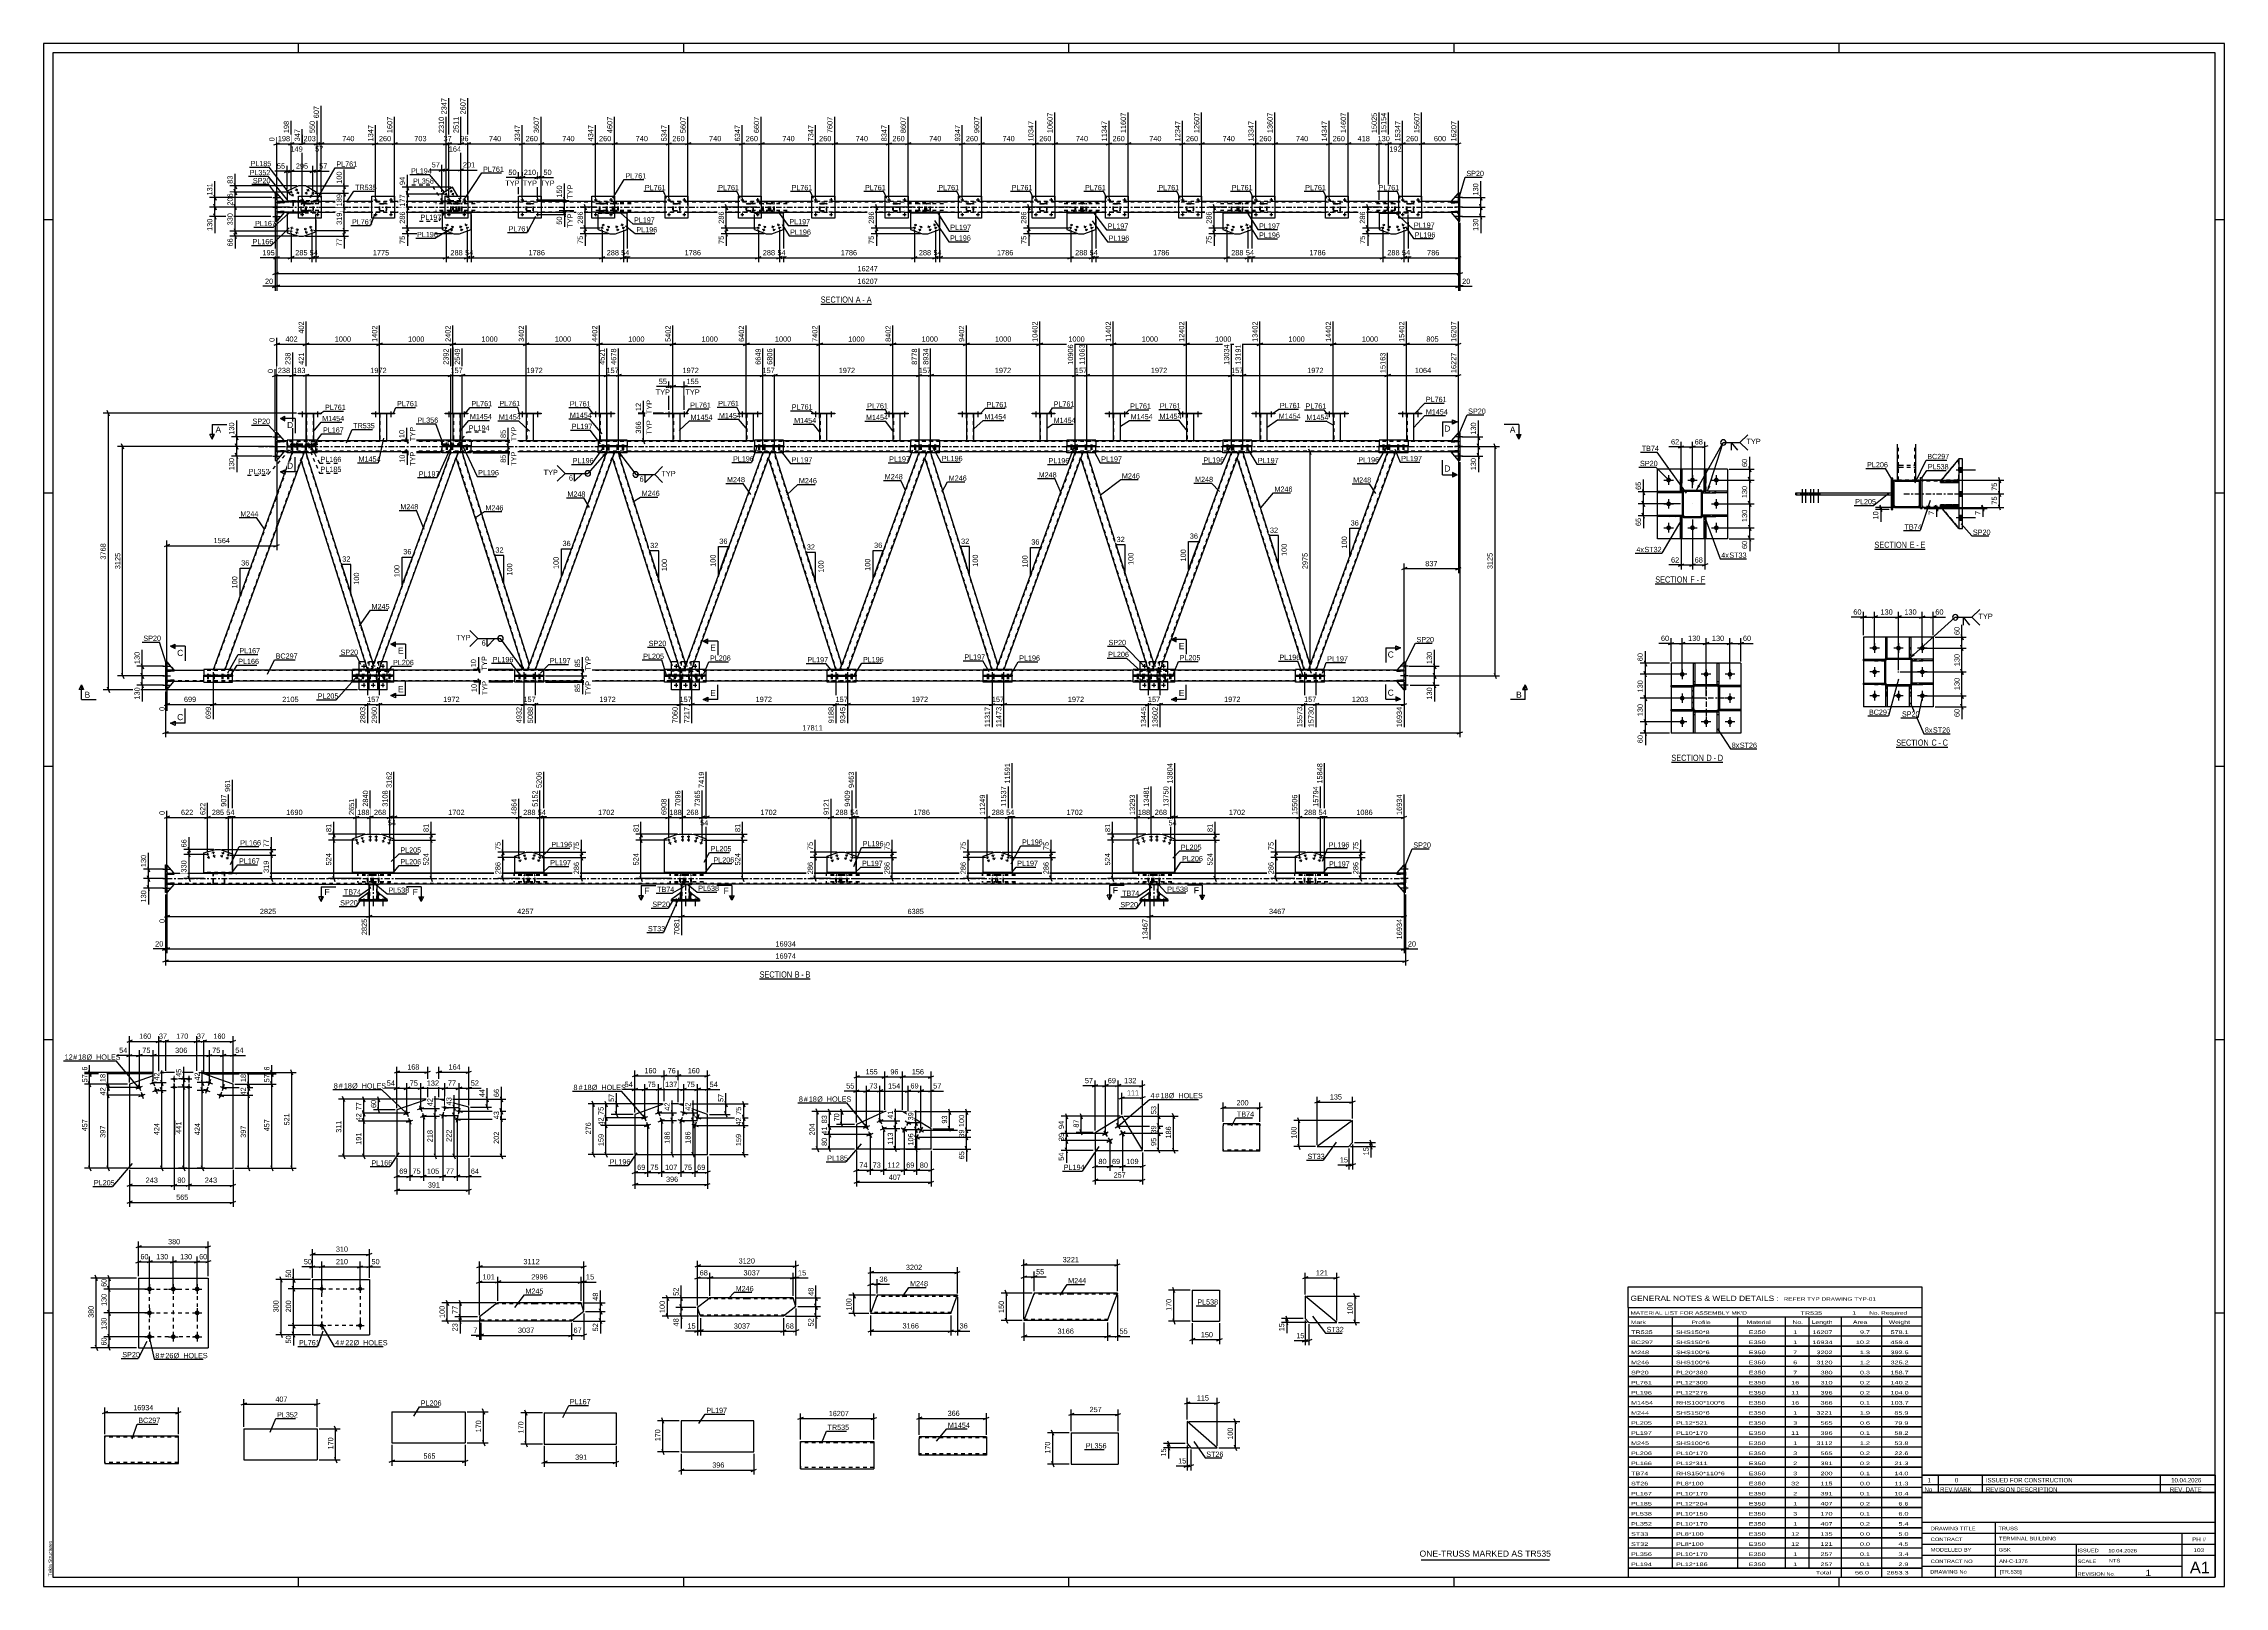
# Model space of a CAD drawing. Header units: millimetres. Extents: x 0 to 1189, y 0 to 841.
import ezdxf

# ---------------------------------------------------------------- set-up
doc = ezdxf.new("R2010")
doc.units = ezdxf.units.MM
doc.linetypes.add('DXK_LINE_DOT2', pattern=[3.9198, 1.9599, -1.9599])
doc.linetypes.add('DXK_LINE_DOT3', pattern=[5.9187, 2.979, -0.9799, 0.9799, -0.9799])
doc.styles.add('Arial', font='ARIAL.TTF', dxfattribs={"height": 0.2})
doc.styles.add('Arial Narrow', font='ARIALN.TTF', dxfattribs={"height": 0.2})

# ---------------------------------------------------------------- blocks, each defined once
blk = doc.blocks.new('Unknown-203770571-18 - 6657')
at = {"color": 6, "linetype": 'Continuous'}
blk.add_line((878.7, 546.5), (905.9, 546.5), dxfattribs=at)
at = {"color": 0, "linetype": 'Continuous'}
blk.add_wipeout([(896.8, 547.2), (896.8, 550.7), (878.7, 550.7), (878.7, 547.2)], dxfattribs=at)
blk.add_wipeout([(900.2, 547.2), (900.2, 550.7), (897.8, 550.7), (897.8, 547.2)], dxfattribs=at)
blk.add_wipeout([(902.5, 547.2), (902.5, 550.7), (901.2, 550.7), (901.2, 547.2)], dxfattribs=at)
at = {"color": 7, "linetype": 'Continuous', "style": 'Arial Narrow'}
blk.add_text('SECTION ', height=3.34, dxfattribs=at).set_placement((878.7, 547.2))
at = {"color": 0, "linetype": 'Continuous'}
blk.add_wipeout([(905.9, 547.2), (905.9, 550.7), (903.5, 550.7), (903.5, 547.2)], dxfattribs=at)
at = {"color": 7, "linetype": 'Continuous', "style": 'Arial Narrow'}
for s, p in [('F', (897.8, 547.2)), ('-', (901.2, 547.2)), ('F', (903.5, 547.2))]:
    blk.add_text(s, height=3.34, dxfattribs=at).set_placement(p)
blk = doc.blocks.new('Unknown-203770571-1117')
at = {"color": 5, "linetype": 'Continuous'}
for p, q in [((1189, 841), (0, 841)), ((0, 841), (0, 0)), ((1184, 836), (5, 836)), ((5, 836), (5, 5)), ((139, 836), (139, 841)), ((349, 836), (349, 841)), ((559, 836), (559, 841)), ((769, 836), (769, 841)), ((979, 836), (979, 841)), ((1184, 5), (1184, 836)), ((1189, 0), (1189, 841)), ((5, 745), (0, 745)), ((1189, 745), (1184, 745)), ((5, 596), (0, 596)), ((1189, 596), (1184, 596)), ((5, 447), (0, 447)), ((1189, 447), (1184, 447)), ((5, 298), (0, 298)), ((1189, 298), (1184, 298)), ((5, 149), (0, 149)), ((1189, 149), (1184, 149)), ((0, 0), (1189, 0)), ((5, 5), (1184, 5)), ((139, 0), (139, 5)), ((349, 0), (349, 5)), ((559, 0), (559, 5)), ((769, 0), (769, 5)), ((979, 0), (979, 5))]:
    blk.add_line(p, q, dxfattribs=at)
at = {"color": 174, "linetype": 'Continuous', "style": 'Arial'}
blk.add_text('Tekla Structures', height=1.91, rotation=90, dxfattribs=at).set_placement((4.5, 5.5))
blk = doc.blocks.new('Unknown-203770571-12 - 5147')
at = {"color": 6, "linetype": 'Continuous'}
blk.add_line((423.7, 699), (451.3, 699), dxfattribs=at)
at = {"color": 0, "linetype": 'Continuous'}
blk.add_wipeout([(441.8, 699.8), (441.8, 703.3), (423.7, 703.3), (423.7, 699.8)], dxfattribs=at)
blk.add_wipeout([(445.4, 699.8), (445.4, 703.3), (442.8, 703.3), (442.8, 699.8)], dxfattribs=at)
at = {"color": 7, "linetype": 'Continuous', "style": 'Arial Narrow'}
blk.add_text('SECTION ', height=3.34, dxfattribs=at).set_placement((423.7, 699.8))
at = {"color": 0, "linetype": 'Continuous'}
blk.add_wipeout([(447.7, 699.8), (447.7, 703.3), (446.4, 703.3), (446.4, 699.8)], dxfattribs=at)
blk.add_wipeout([(451.3, 699.8), (451.3, 703.3), (448.8, 703.3), (448.8, 699.8)], dxfattribs=at)
at = {"color": 7, "linetype": 'Continuous', "style": 'Arial Narrow'}
for s, p in [('A', (442.8, 699.8)), ('A', (448.8, 699.8)), ('-', (446.4, 699.8))]:
    blk.add_text(s, height=3.34, dxfattribs=at).set_placement(p)
blk = doc.blocks.new('Unknown-203770571-13 - 39907')
at = {"color": 6, "linetype": 'Continuous'}
blk.add_line((887.5, 449.3), (915.6, 449.3), dxfattribs=at)
at = {"color": 0, "linetype": 'Continuous'}
blk.add_wipeout([(905.6, 450), (905.6, 453.5), (887.5, 453.5), (887.5, 450)], dxfattribs=at)
blk.add_wipeout([(909.4, 450), (909.4, 453.5), (906.6, 453.5), (906.6, 450)], dxfattribs=at)
at = {"color": 7, "linetype": 'Continuous', "style": 'Arial Narrow'}
blk.add_text('SECTION ', height=3.34, dxfattribs=at).set_placement((887.5, 450))
at = {"color": 0, "linetype": 'Continuous'}
blk.add_wipeout([(911.7, 450), (911.7, 453.5), (910.5, 453.5), (910.5, 450)], dxfattribs=at)
blk.add_wipeout([(915.6, 450), (915.6, 453.5), (912.8, 453.5), (912.8, 450)], dxfattribs=at)
at = {"color": 7, "linetype": 'Continuous', "style": 'Arial Narrow'}
for s, p in [('D', (906.6, 450)), ('D', (912.8, 450)), ('-', (910.5, 450))]:
    blk.add_text(s, height=3.34, dxfattribs=at).set_placement(p)
blk = doc.blocks.new('Unknown-203770571-14 - 40604')
at = {"color": 6, "linetype": 'Continuous'}
blk.add_line((998.2, 565.4), (1025.8, 565.4), dxfattribs=at)
at = {"color": 0, "linetype": 'Continuous'}
blk.add_wipeout([(1016.3, 566.1), (1016.3, 569.6), (998.2, 569.6), (998.2, 566.1)], dxfattribs=at)
blk.add_wipeout([(1019.9, 566.1), (1019.9, 569.6), (1017.4, 569.6), (1017.4, 566.1)], dxfattribs=at)
at = {"color": 7, "linetype": 'Continuous', "style": 'Arial Narrow'}
blk.add_text('SECTION ', height=3.34, dxfattribs=at).set_placement((998.2, 566.1))
at = {"color": 0, "linetype": 'Continuous'}
blk.add_wipeout([(1022.2, 566.1), (1022.2, 569.6), (1021, 569.6), (1021, 566.1)], dxfattribs=at)
blk.add_wipeout([(1025.8, 566.1), (1025.8, 569.6), (1023.3, 569.6), (1023.3, 566.1)], dxfattribs=at)
at = {"color": 7, "linetype": 'Continuous', "style": 'Arial Narrow'}
for s, p in [('E', (1017.4, 566.1)), ('-', (1021, 566.1)), ('E', (1023.3, 566.1))]:
    blk.add_text(s, height=3.34, dxfattribs=at).set_placement(p)
blk = doc.blocks.new('Unknown-203770571-16 - 2047')
at = {"color": 6, "linetype": 'Continuous'}
blk.add_line((1010.1, 457.5), (1038.2, 457.5), dxfattribs=at)
at = {"color": 0, "linetype": 'Continuous'}
blk.add_wipeout([(1028.2, 458.3), (1028.2, 461.8), (1010.1, 461.8), (1010.1, 458.3)], dxfattribs=at)
blk.add_wipeout([(1032.1, 458.3), (1032.1, 461.8), (1029.3, 461.8), (1029.3, 458.3)], dxfattribs=at)
at = {"color": 7, "linetype": 'Continuous', "style": 'Arial Narrow'}
blk.add_text('SECTION ', height=3.34, dxfattribs=at).set_placement((1010.1, 458.3))
at = {"color": 0, "linetype": 'Continuous'}
blk.add_wipeout([(1034.4, 458.3), (1034.4, 461.8), (1033.1, 461.8), (1033.1, 458.3)], dxfattribs=at)
blk.add_wipeout([(1038.2, 458.3), (1038.2, 461.8), (1035.4, 461.8), (1035.4, 458.3)], dxfattribs=at)
at = {"color": 7, "linetype": 'Continuous', "style": 'Arial Narrow'}
for s, p in [('C', (1029.3, 458.3)), ('-', (1033.1, 458.3)), ('C', (1035.4, 458.3))]:
    blk.add_text(s, height=3.34, dxfattribs=at).set_placement(p)
blk = doc.blocks.new('Unknown-203770571-17 - 2383')
at = {"color": 6, "linetype": 'Continuous'}
blk.add_line((390.4, 331.2), (418, 331.2), dxfattribs=at)
at = {"color": 0, "linetype": 'Continuous'}
blk.add_wipeout([(408.5, 331.9), (408.5, 335.4), (390.4, 335.4), (390.4, 331.9)], dxfattribs=at)
blk.add_wipeout([(412.1, 331.9), (412.1, 335.4), (409.5, 335.4), (409.5, 331.9)], dxfattribs=at)
at = {"color": 7, "linetype": 'Continuous', "style": 'Arial Narrow'}
blk.add_text('SECTION ', height=3.34, dxfattribs=at).set_placement((390.4, 331.9))
at = {"color": 0, "linetype": 'Continuous'}
blk.add_wipeout([(414.4, 331.9), (414.4, 335.4), (413.1, 335.4), (413.1, 331.9)], dxfattribs=at)
blk.add_wipeout([(418, 331.9), (418, 335.4), (415.4, 335.4), (415.4, 331.9)], dxfattribs=at)
at = {"color": 7, "linetype": 'Continuous', "style": 'Arial Narrow'}
for s, p in [('B', (409.5, 331.9)), ('-', (413.1, 331.9)), ('B', (415.4, 331.9))]:
    blk.add_text(s, height=3.34, dxfattribs=at).set_placement(p)
blk = doc.blocks.new('Part-203770571-6800 - 6657')
at = {"linetype": 'Continuous'}
h = blk.add_hatch(dxfattribs=at)
h.set_pattern_fill('', scale=0.7, style=0, pattern_type=0)
h.set_pattern_definition([(45, (911.7072, 583.9714), (-1.57154, 1.57154), [])])
h.paths.add_polyline_path([(911.7, 583.2), (911.7, 584), (904.6, 584), (904.6, 583.2)])
at = {"color": 7, "linetype": 'DXK_LINE_DOT2'}
for p, q in [((911.7, 584), (904.6, 584)), ((904.6, 584), (904.6, 583.2)), ((911.7, 583.2), (904.6, 583.2)), ((906.1, 583.2), (906.1, 584))]:
    blk.add_line(p, q, dxfattribs=at)
at = {"color": 2, "linetype": 'Continuous'}
for p, q in [((911.7, 584), (904.6, 584)), ((904.6, 584), (904.6, 583.2)), ((904.6, 583.2), (911.7, 583.2)), ((918.1, 584), (911.7, 584)), ((911.7, 583.2), (911.7, 584)), ((918.1, 583.2), (911.7, 583.2)), ((918.1, 583.2), (918.1, 584))]:
    blk.add_line(p, q, dxfattribs=at)
blk = doc.blocks.new('Part-203770571-6832 - 6657')
at = {"linetype": 'Continuous'}
h = blk.add_hatch(dxfattribs=at)
h.set_pattern_fill('', scale=0.7, style=0, pattern_type=0)
h.set_pattern_definition([(45, (904.55, 583.7689), (-1.57154, 1.57154), [])])
h.paths.add_polyline_path([(904.5, 583.3), (904.5, 583.8), (904.5, 596.4), (904.5, 596.8), (904.2, 597.2), (903.8, 597.5), (903.3, 597.6), (894.7, 597.6), (894.3, 597.5), (893.9, 597.2), (893.6, 596.8), (893.5, 596.4), (893.5, 583.8), (893.6, 583.3), (893.9, 582.9), (894.3, 582.7), (894.7, 582.6), (903.3, 582.6), (903.8, 582.7), (904.2, 582.9)])
h.paths.add_polyline_path([(903.6, 583.2), (903.3, 583.2), (894.7, 583.2), (894.5, 583.2), (894.3, 583.3), (894.2, 583.5), (894.1, 583.8), (894.1, 596.4), (894.2, 596.6), (894.3, 596.8), (894.5, 596.9), (894.7, 597), (903.3, 597), (903.6, 596.9), (903.8, 596.8), (903.9, 596.6), (903.9, 596.4), (903.9, 583.8), (903.9, 583.5), (903.8, 583.3)])
at = {"color": 7, "linetype": 'DXK_LINE_DOT2'}
for p, q in [((893.5, 596.4), (893.6, 596.8)), ((893.5, 583.8), (893.5, 596.4)), ((894.2, 596.6), (894.1, 596.4)), ((894.1, 583.8), (894.1, 596.4)), ((894.3, 596.8), (894.2, 596.6)), ((894.3, 597.5), (894.7, 597.6)), ((894.5, 596.9), (894.3, 596.8)), ((894.7, 597), (894.5, 596.9)), ((894.7, 597.6), (903.3, 597.6)), ((903.3, 597), (894.7, 597)), ((903.3, 597.6), (903.8, 597.5)), ((903.6, 596.9), (903.3, 597)), ((903.8, 596.8), (903.6, 596.9)), ((903.9, 596.6), (903.8, 596.8)), ((903.9, 596.4), (903.9, 596.6)), ((903.9, 583.8), (903.9, 596.4)), ((904.5, 596.8), (904.5, 596.4)), ((904.5, 583.8), (904.5, 596.4)), ((893.6, 583.3), (893.5, 583.8)), ((894.1, 583.8), (894.2, 583.5)), ((894.2, 583.5), (894.3, 583.3)), ((894.3, 583.3), (894.5, 583.2)), ((894.7, 582.6), (894.3, 582.7)), ((894.5, 583.2), (894.7, 583.2)), ((894.7, 583.2), (903.3, 583.2)), ((903.3, 583.2), (903.6, 583.2)), ((903.8, 582.7), (903.3, 582.6)), ((903.6, 583.2), (903.8, 583.3)), ((903.8, 583.3), (903.9, 583.5)), ((903.9, 583.5), (903.9, 583.8)), ((904.5, 583.8), (904.5, 583.3)), ((894.7, 582.6), (903.3, 582.6))]:
    blk.add_line(p, q, dxfattribs=at)
at = {"color": 2, "linetype": 'Continuous'}
for p, q in [((893.6, 596.8), (893.5, 596.4)), ((893.5, 583.8), (893.5, 596.4)), ((894.1, 596.4), (894.2, 596.6)), ((894.1, 583.8), (894.1, 596.4)), ((894.2, 596.6), (894.3, 596.8)), ((894.7, 597.6), (894.3, 597.5)), ((894.3, 596.8), (894.5, 596.9)), ((894.5, 596.9), (894.7, 597)), ((894.7, 597.6), (903.3, 597.6)), ((894.7, 597), (903.3, 597)), ((903.8, 597.5), (903.3, 597.6)), ((903.3, 597), (903.6, 596.9)), ((903.6, 596.9), (903.8, 596.8)), ((903.8, 596.8), (903.9, 596.6)), ((903.9, 596.6), (903.9, 596.4)), ((903.9, 583.8), (903.9, 596.4)), ((904.5, 596.4), (904.5, 596.8)), ((904.5, 583.8), (904.5, 596.4)), ((893.5, 583.8), (893.6, 583.3)), ((894.2, 583.5), (894.1, 583.8)), ((894.3, 583.3), (894.2, 583.5)), ((894.5, 583.2), (894.3, 583.3)), ((894.3, 582.7), (894.7, 582.6)), ((894.7, 583.2), (894.5, 583.2)), ((894.7, 583.2), (903.3, 583.2)), ((903.6, 583.2), (903.3, 583.2)), ((903.3, 582.6), (903.8, 582.7)), ((903.8, 583.3), (903.6, 583.2)), ((903.9, 583.5), (903.8, 583.3)), ((903.9, 583.8), (903.9, 583.5)), ((904.5, 583.3), (904.5, 583.8)), ((894.7, 582.6), (903.3, 582.6))]:
    blk.add_line(p, q, dxfattribs=at)
at = {"color": 7, "linetype": 'DXK_LINE_DOT3'}
blk.add_line((899, 590.1), (899, 590.1), dxfattribs=at)
at = {"color": 7, "linetype": 'DXK_LINE_DOT2'}
for centre, start, end in [((894.7, 596.4), 112.5, 157.5), ((903.3, 596.4), 22.5, 67.5), ((894.7, 583.8), 202.5, 247.5), ((903.3, 583.8), 292.5, 337.5)]:
    blk.add_arc(centre, 1.2, start, end, dxfattribs=at)
at = {"color": 2, "linetype": 'Continuous'}
for centre, start, end in [((894.7, 596.4), 112.5, 157.5), ((903.3, 596.4), 22.5, 67.5), ((894.7, 583.8), 202.5, 247.5), ((903.3, 583.8), 292.5, 337.5)]:
    blk.add_arc(centre, 1.2, start, end, dxfattribs=at)
blk = doc.blocks.new('Part-203770571-6769 - 6657')
at = {"linetype": 'Continuous'}
h = blk.add_hatch(dxfattribs=at)
h.set_pattern_fill('', scale=0.7, style=0, pattern_type=0)
h.set_pattern_definition([(45, (906.2342, 603.3819), (-1.57154, 1.57154), [])])
h.paths.add_polyline_path([(906.2, 597), (906.2, 603.4), (905.4, 603.4), (905.4, 597)])
at = {"color": 2, "linetype": 'Continuous'}
for p, q in [((905.4, 609.1), (905.4, 603.4)), ((905.4, 609.1), (906.2, 609.1)), ((906.2, 609.1), (906.2, 603.4)), ((905.4, 597), (905.4, 603.4)), ((906.2, 603.4), (905.4, 603.4)), ((905.4, 597), (906.2, 597)), ((906.2, 597), (906.2, 603.4))]:
    blk.add_line(p, q, dxfattribs=at)
at = {"color": 7, "linetype": 'DXK_LINE_DOT2'}
for p, q in [((905.4, 603.4), (905.4, 597)), ((905.4, 598.5), (906.2, 598.5)), ((905.4, 597), (906.2, 597)), ((906.2, 603.4), (906.2, 597))]:
    blk.add_line(p, q, dxfattribs=at)
blk = doc.blocks.new('Part-203770571-6790 - 6657')
at = {"linetype": 'Continuous'}
h = blk.add_hatch(dxfattribs=at)
h.set_pattern_fill('', scale=0.7, style=0, pattern_type=0)
h.set_pattern_definition([(45, (893.5499, 583.9717), (-1.57154, 1.57154), [])])
h.paths.add_polyline_path([(893.5, 583.2), (893.5, 584), (886.4, 584), (886.4, 583.2)])
at = {"color": 2, "linetype": 'Continuous'}
for p, q in [((880.1, 583.2), (880.1, 584)), ((880.1, 584), (886.4, 584)), ((886.4, 583.2), (880.1, 583.2)), ((886.4, 584), (893.5, 584)), ((886.4, 583.2), (886.4, 584)), ((893.5, 583.2), (886.4, 583.2)), ((893.5, 584), (893.5, 583.2))]:
    blk.add_line(p, q, dxfattribs=at)
at = {"color": 7, "linetype": 'DXK_LINE_DOT2'}
for p, q in [((886.4, 584), (893.5, 584)), ((893.5, 583.2), (886.4, 583.2)), ((892, 583.2), (892, 584)), ((893.5, 584), (893.5, 583.2))]:
    blk.add_line(p, q, dxfattribs=at)
blk = doc.blocks.new('Part-203770571-6795 - 6657')
at = {"linetype": 'Continuous'}
h = blk.add_hatch(dxfattribs=at)
h.set_pattern_fill('', scale=0.7, style=0, pattern_type=0)
h.set_pattern_definition([(45, (893.5499, 596.9717), (-1.57154, 1.57154), [])])
h.paths.add_polyline_path([(893.5, 596.2), (893.5, 597), (886.4, 597), (886.4, 596.2)])
at = {"color": 2, "linetype": 'Continuous'}
for p, q in [((880.1, 596.2), (880.1, 597)), ((880.1, 597), (886.4, 597)), ((886.4, 596.2), (880.1, 596.2)), ((886.4, 597), (893.5, 597)), ((886.4, 596.2), (886.4, 597)), ((893.5, 596.2), (886.4, 596.2)), ((893.5, 597), (893.5, 596.2))]:
    blk.add_line(p, q, dxfattribs=at)
at = {"color": 7, "linetype": 'DXK_LINE_DOT2'}
for p, q in [((886.4, 597), (893.5, 597)), ((893.5, 596.2), (886.4, 596.2)), ((892, 596.2), (892, 597)), ((893.5, 597), (893.5, 596.2))]:
    blk.add_line(p, q, dxfattribs=at)
blk = doc.blocks.new('Part-203770571-6805 - 6657')
at = {"linetype": 'Continuous'}
h = blk.add_hatch(dxfattribs=at)
h.set_pattern_fill('', scale=0.7, style=0, pattern_type=0)
h.set_pattern_definition([(45, (911.7072, 596.9714), (-1.57154, 1.57154), [])])
h.paths.add_polyline_path([(911.7, 596.2), (911.7, 597), (904.6, 597), (904.6, 596.2)])
at = {"color": 7, "linetype": 'DXK_LINE_DOT2'}
for p, q in [((911.7, 597), (904.6, 597)), ((904.6, 597), (904.6, 596.2)), ((911.7, 596.2), (904.6, 596.2)), ((906.1, 596.2), (906.1, 597))]:
    blk.add_line(p, q, dxfattribs=at)
at = {"color": 2, "linetype": 'Continuous'}
for p, q in [((911.7, 597), (904.6, 597)), ((904.6, 597), (904.6, 596.2)), ((904.6, 596.2), (911.7, 596.2)), ((918.1, 597), (911.7, 597)), ((911.7, 596.2), (911.7, 597)), ((918.1, 596.2), (911.7, 596.2)), ((918.1, 596.2), (918.1, 597))]:
    blk.add_line(p, q, dxfattribs=at)
blk = doc.blocks.new('Part-203770571-6812 - 6657')
at = {"color": 2, "linetype": 'Continuous'}
for p, q in [((918, 609.1), (880, 609.1)), ((880, 571.1), (880, 609.1)), ((918, 609.1), (918, 571.1)), ((918, 571.1), (880, 571.1))]:
    blk.add_line(p, q, dxfattribs=at)
blk = doc.blocks.new('Part-203770571-6837 - 6657')
at = {"linetype": 'Continuous'}
h = blk.add_hatch(dxfattribs=at)
h.set_pattern_fill('', scale=0.7, style=0, pattern_type=0)
h.set_pattern_definition([(45, (893.2343, 583.161), (-1.57154, 1.57154), [])])
h.paths.add_polyline_path([(893.2, 576.8), (893.2, 583.2), (892.4, 583.2), (892.4, 576.8)])
at = {"color": 7, "linetype": 'DXK_LINE_DOT2'}
for p, q in [((892.4, 576.8), (892.4, 583.2)), ((892.4, 583.2), (893.2, 583.2)), ((893.2, 576.8), (893.2, 583.2)), ((892.4, 581.7), (893.2, 581.7))]:
    blk.add_line(p, q, dxfattribs=at)
at = {"color": 2, "linetype": 'Continuous'}
for p, q in [((892.4, 576.8), (892.4, 583.2)), ((892.4, 583.2), (893.2, 583.2)), ((893.2, 583.2), (893.2, 576.8)), ((892.4, 571.1), (892.4, 576.8)), ((893.2, 576.8), (892.4, 576.8)), ((893.2, 571.1), (892.4, 571.1)), ((893.2, 576.8), (893.2, 571.1))]:
    blk.add_line(p, q, dxfattribs=at)
blk = doc.blocks.new('Part-203770571-6842 - 6657')
at = {"linetype": 'Continuous'}
h = blk.add_hatch(dxfattribs=at)
h.set_pattern_fill('', scale=0.7, style=0, pattern_type=0)
h.set_pattern_definition([(45, (906.2337, 583.161), (-1.57154, 1.57154), [])])
h.paths.add_polyline_path([(906.2, 576.8), (906.2, 583.2), (905.4, 583.2), (905.4, 576.8)])
at = {"color": 7, "linetype": 'DXK_LINE_DOT2'}
for p, q in [((905.4, 576.8), (905.4, 583.2)), ((905.4, 583.2), (906.2, 583.2)), ((906.2, 576.8), (906.2, 583.2)), ((905.4, 581.7), (906.2, 581.7))]:
    blk.add_line(p, q, dxfattribs=at)
at = {"color": 2, "linetype": 'Continuous'}
for p, q in [((905.4, 576.8), (905.4, 583.2)), ((905.4, 583.2), (906.2, 583.2)), ((906.2, 583.2), (906.2, 576.8)), ((905.4, 571.1), (905.4, 576.8)), ((906.2, 576.8), (905.4, 576.8)), ((906.2, 571.1), (905.4, 571.1)), ((906.2, 576.8), (906.2, 571.1))]:
    blk.add_line(p, q, dxfattribs=at)
blk = doc.blocks.new('Part-203770571-6847 - 6657')
at = {"linetype": 'Continuous'}
h = blk.add_hatch(dxfattribs=at)
h.set_pattern_fill('', scale=0.7, style=0, pattern_type=0)
h.set_pattern_definition([(45, (893.2348, 603.3819), (-1.57154, 1.57154), [])])
h.paths.add_polyline_path([(893.2, 597), (893.2, 603.4), (892.4, 603.4), (892.4, 597)])
at = {"color": 2, "linetype": 'Continuous'}
for p, q in [((892.4, 609.1), (892.4, 603.4)), ((892.4, 609.1), (893.2, 609.1)), ((893.2, 609.1), (893.2, 603.4)), ((892.4, 597), (892.4, 603.4)), ((893.2, 603.4), (892.4, 603.4)), ((892.4, 597), (893.2, 597)), ((893.2, 597), (893.2, 603.4))]:
    blk.add_line(p, q, dxfattribs=at)
at = {"color": 7, "linetype": 'DXK_LINE_DOT2'}
for p, q in [((892.4, 603.4), (892.4, 597)), ((892.4, 598.5), (893.2, 598.5)), ((892.4, 597), (893.2, 597)), ((893.2, 603.4), (893.2, 597))]:
    blk.add_line(p, q, dxfattribs=at)
blk = doc.blocks.new('Bolt-203770571-6865 - 6657')
at = {"linetype": 'Continuous'}
for points in [[(887.3, 603.1, -1), (884.7, 603.1, -1)], [(900.3, 603.1, -1), (897.7, 603.1, -1)], [(913.3, 603.1, -1), (910.7, 603.1, -1)], [(887.3, 590.1, -1), (884.7, 590.1, -1)], [(913.3, 590.1, -1), (910.7, 590.1, -1)], [(887.3, 577.1, -1), (884.7, 577.1, -1)], [(900.3, 577.1, -1), (897.7, 577.1, -1)], [(913.3, 577.1, -1), (910.7, 577.1, -1)]]:
    blk.add_hatch(color=1, dxfattribs=at).paths.add_polyline_path(points)
at = {"color": 1, "linetype": 'Continuous'}
for p, q in [((883.4, 603.1), (888.6, 603.1)), ((886, 605.7), (886, 600.5)), ((896.4, 603.1), (901.6, 603.1)), ((899, 605.7), (899, 600.5)), ((909.4, 603.1), (914.6, 603.1)), ((912, 605.7), (912, 600.5)), ((883.4, 590.1), (888.6, 590.1)), ((886, 592.7), (886, 587.5)), ((909.4, 590.1), (914.6, 590.1)), ((912, 592.7), (912, 587.5)), ((883.4, 577.1), (888.6, 577.1)), ((886, 579.7), (886, 574.5)), ((896.4, 577.1), (901.6, 577.1)), ((899, 579.7), (899, 574.5)), ((909.4, 577.1), (914.6, 577.1)), ((912, 579.7), (912, 574.5))]:
    blk.add_line(p, q, dxfattribs=at)
blk = doc.blocks.new('Part-203770571-3006 - 2970')
at = {"color": 2, "linetype": 'Continuous'}
for p, q in [((383.1, 639.1), (383.1, 624.4)), ((387.1, 624.4), (387.1, 639.1))]:
    blk.add_line(p, q, dxfattribs=at)
at = {"color": 7, "linetype": 'DXK_LINE_DOT2'}
for p, q in [((383.1, 639.1), (383.1, 639.1)), ((383.1, 639.1), (383.1, 639.1)), ((383.1, 639.1), (383.1, 639.1)), ((383.2, 639.1), (383.1, 639.1)), ((383.1, 639.1), (383.2, 639.1)), ((383.3, 639.1), (383.2, 639.1)), ((383.2, 639.1), (383.3, 639.1)), ((383.4, 639.1), (383.3, 639.1)), ((383.3, 639.1), (383.4, 639.1)), ((386.8, 639.1), (383.4, 639.1)), ((386.8, 639.1), (383.4, 639.1)), ((386.7, 639.1), (383.4, 639.1)), ((383.4, 639.1), (383.4, 639.1)), ((383.4, 639.1), (383.4, 624.4)), ((383.4, 639.1), (383.4, 639.1)), ((383.4, 639.1), (383.4, 639.1)), ((383.4, 639.1), (383.4, 639.1)), ((383.4, 639.1), (383.4, 639.1)), ((383.4, 639.1), (383.5, 639.1)), ((386.8, 639.1), (383.5, 639.1)), ((386.8, 639.1), (386.7, 639.1)), ((386.9, 639.1), (386.8, 639.1)), ((386.8, 639.1), (386.9, 639.1)), ((386.8, 639.1), (387, 639.1)), ((387, 639.1), (386.8, 639.1)), ((386.9, 639.1), (386.9, 639.1)), ((386.9, 639.1), (386.9, 624.4)), ((386.9, 639.1), (386.9, 639.1)), ((386.9, 639.1), (386.9, 639.1)), ((387, 639.1), (387.1, 639.1)), ((387.1, 639.1), (387, 639.1)), ((387.1, 639.1), (387.1, 639.1)), ((387.1, 639.1), (387.1, 639.1)), ((387.1, 639.1), (387.1, 639.1)), ((387.1, 639.1), (387.1, 639.1)), ((387.1, 639.1), (387.1, 639.1)), ((383.1, 624.4), (383.1, 624.4)), ((383.1, 624.4), (383.1, 624.4)), ((383.2, 624.4), (383.1, 624.4)), ((383.1, 624.4), (383.2, 624.4)), ((383.3, 624.4), (383.2, 624.4)), ((383.2, 624.4), (383.3, 624.4)), ((383.4, 624.4), (383.3, 624.4)), ((383.3, 624.4), (383.4, 624.4)), ((386.8, 624.4), (383.4, 624.4)), ((386.8, 624.4), (383.4, 624.4)), ((386.7, 624.4), (383.4, 624.4)), ((383.4, 624.4), (383.4, 624.4)), ((383.4, 624.4), (383.4, 624.4)), ((383.4, 624.4), (383.4, 624.4)), ((383.4, 624.4), (383.4, 624.4)), ((383.4, 624.4), (383.5, 624.4)), ((386.8, 624.4), (383.5, 624.4)), ((386.8, 624.4), (386.7, 624.4)), ((386.9, 624.4), (386.8, 624.4)), ((386.8, 624.4), (386.9, 624.4)), ((386.8, 624.4), (387, 624.4)), ((387, 624.4), (386.8, 624.4)), ((386.9, 624.4), (386.9, 624.4)), ((386.9, 624.4), (386.9, 624.4)), ((387, 624.4), (387.1, 624.4)), ((387.1, 624.4), (387, 624.4)), ((387.1, 624.4), (387.1, 624.4)), ((387.1, 624.4), (387.1, 624.4)), ((387.1, 624.4), (387.1, 624.4)), ((387.1, 624.4), (387.1, 624.4)), ((387.1, 624.4), (387.1, 624.4))]:
    blk.add_line(p, q, dxfattribs=at)
blk = doc.blocks.new('Part-203770571-3111 - 2970')
at = {"color": 2, "linetype": 'Continuous'}
for p, q in [((223.1, 639.1), (223.1, 624.8)), ((227.1, 639.1), (227.1, 624.8))]:
    blk.add_line(p, q, dxfattribs=at)
at = {"color": 7, "linetype": 'DXK_LINE_DOT2'}
for p, q in [((223.1, 639.1), (223.1, 639.1)), ((223.1, 639.1), (223.1, 639.1)), ((223.1, 639.1), (223.1, 639.1)), ((223.2, 639.1), (223.1, 639.1)), ((223.1, 639.1), (223.2, 639.1)), ((223.3, 639.1), (223.2, 639.1)), ((223.2, 639.1), (223.3, 639.1)), ((223.4, 639.1), (223.3, 639.1)), ((223.3, 639.1), (223.4, 639.1)), ((226.8, 639.1), (223.4, 639.1)), ((226.8, 639.1), (223.4, 639.1)), ((226.7, 639.1), (223.4, 639.1)), ((223.4, 639.1), (223.4, 639.1)), ((223.4, 639.1), (223.4, 624.4)), ((223.4, 639.1), (223.4, 639.1)), ((223.4, 639.1), (223.4, 639.1)), ((223.4, 639.1), (223.4, 639.1)), ((223.4, 639.1), (223.4, 639.1)), ((223.4, 639.1), (223.5, 639.1)), ((226.8, 639.1), (223.5, 639.1)), ((226.8, 639.1), (226.7, 639.1)), ((226.9, 639.1), (226.8, 639.1)), ((226.8, 639.1), (226.9, 639.1)), ((226.8, 639.1), (227, 639.1)), ((227, 639.1), (226.8, 639.1)), ((226.9, 639.1), (226.9, 639.1)), ((226.9, 639.1), (226.9, 624.4)), ((226.9, 639.1), (226.9, 639.1)), ((226.9, 639.1), (226.9, 639.1)), ((227, 639.1), (227.1, 639.1)), ((227.1, 639.1), (227, 639.1)), ((227.1, 639.1), (227.1, 639.1)), ((227.1, 639.1), (227.1, 639.1)), ((227.1, 639.1), (227.1, 639.1)), ((227.1, 639.1), (227.1, 639.1)), ((227.1, 639.1), (227.1, 639.1)), ((223.1, 624.8), (223.1, 624.4)), ((223.2, 624.4), (223.1, 624.4)), ((223.1, 624.4), (223.2, 624.4)), ((223.3, 624.4), (223.2, 624.4)), ((223.2, 624.4), (223.3, 624.4)), ((223.4, 624.4), (223.3, 624.4)), ((223.3, 624.4), (223.4, 624.4)), ((226.8, 624.4), (223.4, 624.4)), ((226.8, 624.4), (223.4, 624.4)), ((226.7, 624.4), (223.4, 624.4)), ((223.4, 624.4), (223.4, 624.4)), ((223.4, 624.4), (223.4, 624.4)), ((223.4, 624.4), (223.4, 624.4)), ((223.4, 624.4), (223.4, 624.4)), ((223.4, 624.4), (223.5, 624.4)), ((226.8, 624.4), (223.5, 624.4)), ((226.8, 624.4), (226.7, 624.4)), ((226.9, 624.4), (226.8, 624.4)), ((226.8, 624.4), (226.9, 624.4)), ((226.8, 624.4), (227, 624.4)), ((227, 624.4), (226.8, 624.4)), ((226.9, 624.4), (226.9, 624.4)), ((226.9, 624.4), (226.9, 624.4)), ((227, 624.4), (227.1, 624.4)), ((227.1, 624.4), (227, 624.4)), ((227.1, 624.8), (227.1, 624.4)), ((227.1, 624.4), (227.1, 624.4)), ((227.1, 624.4), (227.1, 624.4))]:
    blk.add_line(p, q, dxfattribs=at)
blk = doc.blocks.new('Part-203770571-3046 - 2970')
at = {"color": 2, "linetype": 'Continuous'}
for p, q in [((418.9, 639.1), (418.9, 639.5)), ((418.9, 639.5), (431.3, 639.5)), ((431.3, 639.1), (418.9, 639.1)), ((431.3, 639.5), (431.3, 639.1))]:
    blk.add_line(p, q, dxfattribs=at)
blk = doc.blocks.new('Part-203770571-3066 - 2970')
at = {"color": 2, "linetype": 'Continuous'}
for p, q in [((538.9, 639.1), (538.9, 639.5)), ((538.9, 639.5), (551.3, 639.5)), ((551.3, 639.1), (538.9, 639.1)), ((551.3, 639.5), (551.3, 639.1))]:
    blk.add_line(p, q, dxfattribs=at)
blk = doc.blocks.new('Part-203770571-3147 - 2970')
at = {"color": 2, "linetype": 'Continuous'}
for p, q in [((298.9, 639.1), (298.9, 639.5)), ((298.9, 639.5), (311.3, 639.5)), ((311.3, 639.1), (298.9, 639.1)), ((311.3, 639.5), (311.3, 639.1))]:
    blk.add_line(p, q, dxfattribs=at)
blk = doc.blocks.new('Part-203770571-2986 - 2970')
at = {"color": 2, "linetype": 'Continuous'}
for p, q in [((423.1, 639.1), (423.1, 624.4)), ((427.1, 624.4), (427.1, 639.1))]:
    blk.add_line(p, q, dxfattribs=at)
at = {"color": 7, "linetype": 'DXK_LINE_DOT2'}
for p, q in [((423.1, 639.1), (423.1, 639.1)), ((423.1, 639.1), (423.1, 639.1)), ((423.1, 639.1), (423.1, 639.1)), ((423.2, 639.1), (423.1, 639.1)), ((423.1, 639.1), (423.2, 639.1)), ((423.3, 639.1), (423.2, 639.1)), ((423.2, 639.1), (423.3, 639.1)), ((423.4, 639.1), (423.3, 639.1)), ((423.3, 639.1), (423.4, 639.1)), ((426.8, 639.1), (423.4, 639.1)), ((426.8, 639.1), (423.4, 639.1)), ((426.7, 639.1), (423.4, 639.1)), ((423.4, 639.1), (423.4, 639.1)), ((423.4, 639.1), (423.4, 624.4)), ((423.4, 639.1), (423.4, 639.1)), ((423.4, 639.1), (423.4, 639.1)), ((423.4, 639.1), (423.4, 639.1)), ((423.4, 639.1), (423.4, 639.1)), ((423.4, 639.1), (423.5, 639.1)), ((426.8, 639.1), (423.5, 639.1)), ((426.8, 639.1), (426.7, 639.1)), ((426.9, 639.1), (426.8, 639.1)), ((426.8, 639.1), (426.9, 639.1)), ((426.8, 639.1), (427, 639.1)), ((427, 639.1), (426.8, 639.1)), ((426.9, 639.1), (426.9, 639.1)), ((426.9, 639.1), (426.9, 624.4)), ((426.9, 639.1), (426.9, 639.1)), ((426.9, 639.1), (426.9, 639.1)), ((427, 639.1), (427.1, 639.1)), ((427.1, 639.1), (427, 639.1)), ((427.1, 639.1), (427.1, 639.1)), ((427.1, 639.1), (427.1, 639.1)), ((427.1, 639.1), (427.1, 639.1)), ((427.1, 639.1), (427.1, 639.1)), ((427.1, 639.1), (427.1, 639.1)), ((423.1, 624.4), (423.1, 624.4)), ((423.1, 624.4), (423.1, 624.4)), ((423.2, 624.4), (423.1, 624.4)), ((423.1, 624.4), (423.2, 624.4)), ((423.3, 624.4), (423.2, 624.4)), ((423.2, 624.4), (423.3, 624.4)), ((423.4, 624.4), (423.3, 624.4)), ((423.3, 624.4), (423.4, 624.4)), ((426.8, 624.4), (423.4, 624.4)), ((426.8, 624.4), (423.4, 624.4)), ((426.7, 624.4), (423.4, 624.4)), ((423.4, 624.4), (423.4, 624.4)), ((423.4, 624.4), (423.4, 624.4)), ((423.4, 624.4), (423.4, 624.4)), ((423.4, 624.4), (423.4, 624.4)), ((423.4, 624.4), (423.5, 624.4)), ((426.8, 624.4), (423.5, 624.4)), ((426.8, 624.4), (426.7, 624.4)), ((426.9, 624.4), (426.8, 624.4)), ((426.8, 624.4), (426.9, 624.4)), ((426.8, 624.4), (427, 624.4)), ((427, 624.4), (426.8, 624.4)), ((426.9, 624.4), (426.9, 624.4)), ((426.9, 624.4), (426.9, 624.4)), ((427, 624.4), (427.1, 624.4)), ((427.1, 624.4), (427, 624.4)), ((427.1, 624.4), (427.1, 624.4)), ((427.1, 624.4), (427.1, 624.4)), ((427.1, 624.4), (427.1, 624.4)), ((427.1, 624.4), (427.1, 624.4)), ((427.1, 624.4), (427.1, 624.4))]:
    blk.add_line(p, q, dxfattribs=at)
blk = doc.blocks.new('Part-203770571-3061 - 2970')
at = {"color": 2, "linetype": 'Continuous'}
for p, q in [((583.1, 639.1), (583.1, 624.4)), ((587.1, 624.4), (587.1, 639.1))]:
    blk.add_line(p, q, dxfattribs=at)
at = {"color": 7, "linetype": 'DXK_LINE_DOT2'}
for p, q in [((583.1, 639.1), (583.1, 639.1)), ((583.1, 639.1), (583.1, 639.1)), ((583.1, 639.1), (583.1, 639.1)), ((583.2, 639.1), (583.1, 639.1)), ((583.1, 639.1), (583.2, 639.1)), ((583.3, 639.1), (583.2, 639.1)), ((583.2, 639.1), (583.3, 639.1)), ((583.4, 639.1), (583.3, 639.1)), ((583.3, 639.1), (583.4, 639.1)), ((586.8, 639.1), (583.4, 639.1)), ((586.8, 639.1), (583.4, 639.1)), ((586.7, 639.1), (583.4, 639.1)), ((583.4, 639.1), (583.4, 639.1)), ((583.4, 639.1), (583.4, 624.4)), ((583.4, 639.1), (583.4, 639.1)), ((583.4, 639.1), (583.4, 639.1)), ((583.4, 639.1), (583.4, 639.1)), ((583.4, 639.1), (583.4, 639.1)), ((583.4, 639.1), (583.5, 639.1)), ((586.8, 639.1), (583.5, 639.1)), ((586.8, 639.1), (586.7, 639.1)), ((586.9, 639.1), (586.8, 639.1)), ((586.8, 639.1), (586.9, 639.1)), ((586.8, 639.1), (587, 639.1)), ((587, 639.1), (586.8, 639.1)), ((586.9, 639.1), (586.9, 639.1)), ((586.9, 639.1), (586.9, 624.4)), ((586.9, 639.1), (586.9, 639.1)), ((586.9, 639.1), (586.9, 639.1)), ((587, 639.1), (587.1, 639.1)), ((587.1, 639.1), (587, 639.1)), ((587.1, 639.1), (587.1, 639.1)), ((587.1, 639.1), (587.1, 639.1)), ((587.1, 639.1), (587.1, 639.1)), ((587.1, 639.1), (587.1, 639.1)), ((587.1, 639.1), (587.1, 639.1)), ((583.1, 624.4), (583.1, 624.4)), ((583.1, 624.4), (583.1, 624.4)), ((583.2, 624.4), (583.1, 624.4)), ((583.1, 624.4), (583.2, 624.4)), ((583.3, 624.4), (583.2, 624.4)), ((583.2, 624.4), (583.3, 624.4)), ((583.4, 624.4), (583.3, 624.4)), ((583.3, 624.4), (583.4, 624.4)), ((586.8, 624.4), (583.4, 624.4)), ((586.8, 624.4), (583.4, 624.4)), ((586.7, 624.4), (583.4, 624.4)), ((583.4, 624.4), (583.4, 624.4)), ((583.4, 624.4), (583.4, 624.4)), ((583.4, 624.4), (583.4, 624.4)), ((583.4, 624.4), (583.4, 624.4)), ((583.4, 624.4), (583.5, 624.4)), ((586.8, 624.4), (583.5, 624.4)), ((586.8, 624.4), (586.7, 624.4)), ((586.9, 624.4), (586.8, 624.4)), ((586.8, 624.4), (586.9, 624.4)), ((586.8, 624.4), (587, 624.4)), ((587, 624.4), (586.8, 624.4)), ((586.9, 624.4), (586.9, 624.4)), ((586.9, 624.4), (586.9, 624.4)), ((587, 624.4), (587.1, 624.4)), ((587.1, 624.4), (587, 624.4)), ((587.1, 624.4), (587.1, 624.4)), ((587.1, 624.4), (587.1, 624.4)), ((587.1, 624.4), (587.1, 624.4)), ((587.1, 624.4), (587.1, 624.4)), ((587.1, 624.4), (587.1, 624.4))]:
    blk.add_line(p, q, dxfattribs=at)
blk = doc.blocks.new('Bolt-203770571-3272 - 2970')
at = {"linetype": 'Continuous'}
for points in [[(220.5, 639.1), (221.4, 639.1), (221.4, 639.5), (220.5, 639.5)], [(228.9, 639.1), (229.8, 639.1), (229.8, 639.5), (228.9, 639.5)]]:
    blk.add_hatch(color=1, dxfattribs=at).paths.add_polyline_path(points)
at = {"color": 1, "linetype": 'Continuous'}
for p, q in [((220.5, 639.5), (220.5, 639.1)), ((220.9, 640.5), (220.9, 637.4)), ((221.4, 639.5), (221.4, 639.1)), ((228.9, 639.5), (228.9, 639.1)), ((229.3, 640.5), (229.3, 637.4)), ((229.8, 639.5), (229.8, 639.1))]:
    blk.add_line(p, q, dxfattribs=at)
blk = doc.blocks.new('Part-203770571-3076 - 2970')
at = {"color": 2, "linetype": 'Continuous'}
for p, q in [((498.9, 639.1), (498.9, 639.5)), ((498.9, 639.5), (511.3, 639.5)), ((511.3, 639.1), (498.9, 639.1)), ((511.3, 639.5), (511.3, 639.1))]:
    blk.add_line(p, q, dxfattribs=at)
blk = doc.blocks.new('Part-203770571-3598 - 2970')
at = {"color": 2, "linetype": 'Continuous'}
for p, q in [((403.4, 621.7), (387.5, 621.7)), ((387.5, 621.2), (387.5, 621.7)), ((403.4, 621.2), (387.5, 621.2)), ((393.9, 621.2), (393.9, 621.7)), ((397, 621.2), (397, 621.7)), ((403.4, 621.2), (403.4, 621.7))]:
    blk.add_line(p, q, dxfattribs=at)
blk = doc.blocks.new('Part-203770571-3001 - 2970')
at = {"color": 2, "linetype": 'Continuous'}
for p, q in [((378.9, 639.1), (378.9, 639.5)), ((378.9, 639.5), (391.3, 639.5)), ((391.3, 639.1), (378.9, 639.1)), ((391.3, 639.5), (391.3, 639.1))]:
    blk.add_line(p, q, dxfattribs=at)
blk = doc.blocks.new('Bolt-203770571-3660 - 2970')
at = {"linetype": 'Continuous'}
for points in [[(267.3, 496.7), (266.6, 496.7), (266.6, 496.2), (267.3, 496.2)], [(267.9, 496.7), (267.2, 496.7), (267.2, 496.2), (267.9, 496.2)], [(270.3, 496.7), (269.6, 496.7), (269.6, 496.2), (270.3, 496.2)], [(270.9, 496.7), (270.2, 496.7), (270.2, 496.2), (270.9, 496.2)]]:
    blk.add_hatch(color=1, dxfattribs=at).paths.add_polyline_path(points)
at = {"color": 1, "linetype": 'Continuous'}
for p, q in [((266.6, 496.7), (266.6, 496.2)), ((267, 497.5), (267, 494.5)), ((267.2, 496.7), (267.2, 496.2)), ((267.3, 496.7), (267.3, 496.2)), ((267.6, 497.5), (267.6, 494.5)), ((267.9, 496.7), (267.9, 496.2)), ((269.6, 496.7), (269.6, 496.2)), ((270, 497.5), (270, 494.5)), ((270.2, 496.7), (270.2, 496.2)), ((270.3, 496.7), (270.3, 496.2)), ((270.6, 497.5), (270.6, 494.5)), ((270.9, 496.7), (270.9, 496.2))]:
    blk.add_line(p, q, dxfattribs=at)
blk = doc.blocks.new('Part-203770571-3071 - 2970')
at = {"color": 2, "linetype": 'Continuous'}
for p, q in [((543.1, 639.1), (543.1, 624.4)), ((547.1, 624.4), (547.1, 639.1))]:
    blk.add_line(p, q, dxfattribs=at)
at = {"color": 7, "linetype": 'DXK_LINE_DOT2'}
for p, q in [((543.1, 639.1), (543.1, 639.1)), ((543.1, 639.1), (543.1, 639.1)), ((543.1, 639.1), (543.1, 639.1)), ((543.2, 639.1), (543.1, 639.1)), ((543.1, 639.1), (543.2, 639.1)), ((543.3, 639.1), (543.2, 639.1)), ((543.2, 639.1), (543.3, 639.1)), ((543.4, 639.1), (543.3, 639.1)), ((543.3, 639.1), (543.4, 639.1)), ((546.8, 639.1), (543.4, 639.1)), ((546.8, 639.1), (543.4, 639.1)), ((546.7, 639.1), (543.4, 639.1)), ((543.4, 639.1), (543.4, 639.1)), ((543.4, 639.1), (543.4, 624.4)), ((543.4, 639.1), (543.4, 639.1)), ((543.4, 639.1), (543.4, 639.1)), ((543.4, 639.1), (543.4, 639.1)), ((543.4, 639.1), (543.4, 639.1)), ((543.4, 639.1), (543.5, 639.1)), ((546.8, 639.1), (543.5, 639.1)), ((546.8, 639.1), (546.7, 639.1)), ((546.9, 639.1), (546.8, 639.1)), ((546.8, 639.1), (546.9, 639.1)), ((546.8, 639.1), (547, 639.1)), ((547, 639.1), (546.8, 639.1)), ((546.9, 639.1), (546.9, 639.1)), ((546.9, 639.1), (546.9, 624.4)), ((546.9, 639.1), (546.9, 639.1)), ((546.9, 639.1), (546.9, 639.1)), ((547, 639.1), (547.1, 639.1)), ((547.1, 639.1), (547, 639.1)), ((547.1, 639.1), (547.1, 639.1)), ((547.1, 639.1), (547.1, 639.1)), ((547.1, 639.1), (547.1, 639.1)), ((547.1, 639.1), (547.1, 639.1)), ((547.1, 639.1), (547.1, 639.1)), ((543.1, 624.4), (543.1, 624.4)), ((543.1, 624.4), (543.1, 624.4)), ((543.2, 624.4), (543.1, 624.4)), ((543.1, 624.4), (543.2, 624.4)), ((543.3, 624.4), (543.2, 624.4)), ((543.2, 624.4), (543.3, 624.4)), ((543.4, 624.4), (543.3, 624.4)), ((543.3, 624.4), (543.4, 624.4)), ((546.8, 624.4), (543.4, 624.4)), ((546.8, 624.4), (543.4, 624.4)), ((546.7, 624.4), (543.4, 624.4)), ((543.4, 624.4), (543.4, 624.4)), ((543.4, 624.4), (543.4, 624.4)), ((543.4, 624.4), (543.4, 624.4)), ((543.4, 624.4), (543.4, 624.4)), ((543.4, 624.4), (543.5, 624.4)), ((546.8, 624.4), (543.5, 624.4)), ((546.8, 624.4), (546.7, 624.4)), ((546.9, 624.4), (546.8, 624.4)), ((546.8, 624.4), (546.9, 624.4)), ((546.8, 624.4), (547, 624.4)), ((547, 624.4), (546.8, 624.4)), ((546.9, 624.4), (546.9, 624.4)), ((546.9, 624.4), (546.9, 624.4)), ((547, 624.4), (547.1, 624.4)), ((547.1, 624.4), (547, 624.4)), ((547.1, 624.4), (547.1, 624.4)), ((547.1, 624.4), (547.1, 624.4)), ((547.1, 624.4), (547.1, 624.4)), ((547.1, 624.4), (547.1, 624.4)), ((547.1, 624.4), (547.1, 624.4))]:
    blk.add_line(p, q, dxfattribs=at)
blk = doc.blocks.new('Part-203770571-3011 - 2970')
at = {"color": 2, "linetype": 'Continuous'}
for p, q in [((338.9, 639.1), (338.9, 639.5)), ((338.9, 639.5), (351.3, 639.5)), ((351.3, 639.1), (338.9, 639.1)), ((351.3, 639.5), (351.3, 639.1))]:
    blk.add_line(p, q, dxfattribs=at)
blk = doc.blocks.new('Part-203770571-3129 - 2970')
at = {"color": 7, "linetype": 'DXK_LINE_DOT3'}
for p, q in [((117.1, 621.4), (759.3, 621.4)), ((759.4, 621.4), (781.4, 621.4))]:
    blk.add_line(p, q, dxfattribs=at)
at = {"color": 2, "linetype": 'Continuous'}
for p, q in [((127.1, 624.4), (127.7, 624.4)), ((127.7, 618.4), (127.1, 618.4)), ((132.8, 624.4), (131.1, 624.4)), ((132.8, 618.4), (131.1, 618.4)), ((217.3, 624.4), (148.4, 624.4)), ((217.3, 618.4), (148.4, 618.4)), ((302.4, 624.4), (233.1, 624.4)), ((302.4, 618.4), (233.1, 618.4)), ((387.5, 624.4), (318.2, 624.4)), ((387.5, 618.4), (318.2, 618.4)), ((472.7, 624.4), (403.4, 624.4)), ((472.7, 618.4), (403.4, 618.4)), ((557.8, 624.4), (488.5, 624.4)), ((557.8, 618.4), (488.5, 618.4)), ((642.9, 624.4), (573.6, 624.4)), ((642.9, 618.4), (573.6, 618.4)), ((728.1, 624.4), (658.8, 624.4)), ((728.1, 618.4), (658.8, 618.4)), ((759.3, 624.4), (743.9, 624.4)), ((759.3, 618.4), (743.9, 618.4)), ((767.4, 624.4), (759.4, 624.4)), ((767.4, 618.4), (759.4, 618.4)), ((771.4, 624.4), (770.8, 624.4)), ((771.4, 618.4), (770.8, 618.4))]:
    blk.add_line(p, q, dxfattribs=at)
at = {"color": 7, "linetype": 'DXK_LINE_DOT2'}
for p, q in [((127.1, 618.4), (127.1, 624.4)), ((759.3, 624.1), (127.1, 624.1)), ((759.3, 618.8), (127.1, 618.8)), ((131.1, 624.4), (127.7, 624.4)), ((131.1, 618.4), (127.7, 618.4)), ((759.3, 624.4), (132.8, 624.4)), ((148.4, 618.4), (132.8, 618.4)), ((233.1, 624.4), (217.3, 624.4)), ((233.1, 618.4), (217.3, 618.4)), ((318.2, 624.4), (302.4, 624.4)), ((318.2, 618.4), (302.4, 618.4)), ((403.4, 624.4), (387.5, 624.4)), ((403.4, 618.4), (387.5, 618.4)), ((488.5, 624.4), (472.7, 624.4)), ((488.5, 618.4), (472.7, 618.4)), ((573.6, 624.4), (557.8, 624.4)), ((573.6, 618.4), (557.8, 618.4)), ((658.8, 624.4), (642.9, 624.4)), ((658.8, 618.4), (642.9, 618.4)), ((743.9, 624.4), (728.1, 624.4)), ((743.9, 618.4), (728.1, 618.4)), ((770.8, 624.4), (759.4, 624.4)), ((771.4, 624.1), (759.4, 624.1)), ((771.4, 618.8), (759.4, 618.8)), ((770.8, 624.4), (767.4, 624.4)), ((770.8, 618.4), (767.4, 618.4)), ((771.4, 618.4), (771.4, 624.4))]:
    blk.add_line(p, q, dxfattribs=at)
blk = doc.blocks.new('Part-203770571-3016 - 2970')
at = {"color": 2, "linetype": 'Continuous'}
for p, q in [((343.1, 639.1), (343.1, 624.4)), ((347.1, 624.4), (347.1, 639.1))]:
    blk.add_line(p, q, dxfattribs=at)
at = {"color": 7, "linetype": 'DXK_LINE_DOT2'}
for p, q in [((343.1, 639.1), (343.1, 639.1)), ((343.1, 639.1), (343.1, 639.1)), ((343.1, 639.1), (343.1, 639.1)), ((343.2, 639.1), (343.1, 639.1)), ((343.1, 639.1), (343.2, 639.1)), ((343.3, 639.1), (343.2, 639.1)), ((343.2, 639.1), (343.3, 639.1)), ((343.4, 639.1), (343.3, 639.1)), ((343.3, 639.1), (343.4, 639.1)), ((346.8, 639.1), (343.4, 639.1)), ((346.8, 639.1), (343.4, 639.1)), ((346.7, 639.1), (343.4, 639.1)), ((343.4, 639.1), (343.4, 639.1)), ((343.4, 639.1), (343.4, 624.4)), ((343.4, 639.1), (343.4, 639.1)), ((343.4, 639.1), (343.4, 639.1)), ((343.4, 639.1), (343.4, 639.1)), ((343.4, 639.1), (343.4, 639.1)), ((343.4, 639.1), (343.5, 639.1)), ((346.8, 639.1), (343.5, 639.1)), ((346.8, 639.1), (346.7, 639.1)), ((346.9, 639.1), (346.8, 639.1)), ((346.8, 639.1), (346.9, 639.1)), ((346.8, 639.1), (347, 639.1)), ((347, 639.1), (346.8, 639.1)), ((346.9, 639.1), (346.9, 639.1)), ((346.9, 639.1), (346.9, 624.4)), ((346.9, 639.1), (346.9, 639.1)), ((346.9, 639.1), (346.9, 639.1)), ((347, 639.1), (347.1, 639.1)), ((347.1, 639.1), (347, 639.1)), ((347.1, 639.1), (347.1, 639.1)), ((347.1, 639.1), (347.1, 639.1)), ((347.1, 639.1), (347.1, 639.1)), ((347.1, 639.1), (347.1, 639.1)), ((347.1, 639.1), (347.1, 639.1)), ((343.1, 624.4), (343.1, 624.4)), ((343.1, 624.4), (343.1, 624.4)), ((343.2, 624.4), (343.1, 624.4)), ((343.1, 624.4), (343.2, 624.4)), ((343.3, 624.4), (343.2, 624.4)), ((343.2, 624.4), (343.3, 624.4)), ((343.4, 624.4), (343.3, 624.4)), ((343.3, 624.4), (343.4, 624.4)), ((346.8, 624.4), (343.4, 624.4)), ((346.8, 624.4), (343.4, 624.4)), ((346.7, 624.4), (343.4, 624.4)), ((343.4, 624.4), (343.4, 624.4)), ((343.4, 624.4), (343.4, 624.4)), ((343.4, 624.4), (343.4, 624.4)), ((343.4, 624.4), (343.4, 624.4)), ((343.4, 624.4), (343.5, 624.4)), ((346.8, 624.4), (343.5, 624.4)), ((346.8, 624.4), (346.7, 624.4)), ((346.9, 624.4), (346.8, 624.4)), ((346.8, 624.4), (346.9, 624.4)), ((346.8, 624.4), (347, 624.4)), ((347, 624.4), (346.8, 624.4)), ((346.9, 624.4), (346.9, 624.4)), ((346.9, 624.4), (346.9, 624.4)), ((347, 624.4), (347.1, 624.4)), ((347.1, 624.4), (347, 624.4)), ((347.1, 624.4), (347.1, 624.4)), ((347.1, 624.4), (347.1, 624.4)), ((347.1, 624.4), (347.1, 624.4)), ((347.1, 624.4), (347.1, 624.4)), ((347.1, 624.4), (347.1, 624.4))]:
    blk.add_line(p, q, dxfattribs=at)
blk = doc.blocks.new('Part-203770571-3021 - 2970')
at = {"color": 2, "linetype": 'Continuous'}
for p, q in [((272.7, 499.8), (256.9, 499.8)), ((256.9, 496.7), (256.9, 499.8)), ((272.7, 496.7), (272.7, 499.8)), ((256.9, 493), (256.9, 496.2)), ((272.7, 493), (256.9, 493)), ((272.7, 493), (272.7, 496.2))]:
    blk.add_line(p, q, dxfattribs=at)
at = {"color": 7, "linetype": 'DXK_LINE_DOT2'}
for p, q in [((256.9, 496.2), (256.9, 496.7)), ((272.7, 496.2), (272.7, 496.7))]:
    blk.add_line(p, q, dxfattribs=at)
blk = doc.blocks.new('Bolt-203770571-3235 - 2970')
at = {"linetype": 'Continuous'}
for points in [[(740.5, 639.1), (741.4, 639.1), (741.4, 639.5), (740.5, 639.5)], [(748.9, 639.1), (749.8, 639.1), (749.8, 639.5), (748.9, 639.5)]]:
    blk.add_hatch(color=1, dxfattribs=at).paths.add_polyline_path(points)
at = {"color": 1, "linetype": 'Continuous'}
for p, q in [((740.5, 639.5), (740.5, 639.1)), ((740.9, 640.5), (740.9, 637.4)), ((741.4, 639.5), (741.4, 639.1)), ((748.9, 639.5), (748.9, 639.1)), ((749.3, 640.5), (749.3, 637.4)), ((749.8, 639.5), (749.8, 639.1))]:
    blk.add_line(p, q, dxfattribs=at)
blk = doc.blocks.new('Part-203770571-3026 - 2970')
at = {"color": 2, "linetype": 'Continuous'}
for p, q in [((503.1, 639.1), (503.1, 624.4)), ((507.1, 624.4), (507.1, 639.1))]:
    blk.add_line(p, q, dxfattribs=at)
at = {"color": 7, "linetype": 'DXK_LINE_DOT2'}
for p, q in [((503.1, 639.1), (503.1, 639.1)), ((503.1, 639.1), (503.1, 639.1)), ((503.1, 639.1), (503.1, 639.1)), ((503.2, 639.1), (503.1, 639.1)), ((503.1, 639.1), (503.2, 639.1)), ((503.3, 639.1), (503.2, 639.1)), ((503.2, 639.1), (503.3, 639.1)), ((503.4, 639.1), (503.3, 639.1)), ((503.3, 639.1), (503.4, 639.1)), ((506.8, 639.1), (503.4, 639.1)), ((506.8, 639.1), (503.4, 639.1)), ((506.7, 639.1), (503.4, 639.1)), ((503.4, 639.1), (503.4, 639.1)), ((503.4, 639.1), (503.4, 624.4)), ((503.4, 639.1), (503.4, 639.1)), ((503.4, 639.1), (503.4, 639.1)), ((503.4, 639.1), (503.4, 639.1)), ((503.4, 639.1), (503.4, 639.1)), ((503.4, 639.1), (503.5, 639.1)), ((506.8, 639.1), (503.5, 639.1)), ((506.8, 639.1), (506.7, 639.1)), ((506.9, 639.1), (506.8, 639.1)), ((506.8, 639.1), (506.9, 639.1)), ((506.8, 639.1), (507, 639.1)), ((507, 639.1), (506.8, 639.1)), ((506.9, 639.1), (506.9, 639.1)), ((506.9, 639.1), (506.9, 624.4)), ((506.9, 639.1), (506.9, 639.1)), ((506.9, 639.1), (506.9, 639.1)), ((507, 639.1), (507.1, 639.1)), ((507.1, 639.1), (507, 639.1)), ((507.1, 639.1), (507.1, 639.1)), ((507.1, 639.1), (507.1, 639.1)), ((507.1, 639.1), (507.1, 639.1)), ((507.1, 639.1), (507.1, 639.1)), ((507.1, 639.1), (507.1, 639.1)), ((503.1, 624.4), (503.1, 624.4)), ((503.1, 624.4), (503.1, 624.4)), ((503.2, 624.4), (503.1, 624.4)), ((503.1, 624.4), (503.2, 624.4)), ((503.3, 624.4), (503.2, 624.4)), ((503.2, 624.4), (503.3, 624.4)), ((503.4, 624.4), (503.3, 624.4)), ((503.3, 624.4), (503.4, 624.4)), ((506.8, 624.4), (503.4, 624.4)), ((506.8, 624.4), (503.4, 624.4)), ((506.7, 624.4), (503.4, 624.4)), ((503.4, 624.4), (503.4, 624.4)), ((503.4, 624.4), (503.4, 624.4)), ((503.4, 624.4), (503.4, 624.4)), ((503.4, 624.4), (503.4, 624.4)), ((503.4, 624.4), (503.5, 624.4)), ((506.8, 624.4), (503.5, 624.4)), ((506.8, 624.4), (506.7, 624.4)), ((506.9, 624.4), (506.8, 624.4)), ((506.8, 624.4), (506.9, 624.4)), ((506.8, 624.4), (507, 624.4)), ((507, 624.4), (506.8, 624.4)), ((506.9, 624.4), (506.9, 624.4)), ((506.9, 624.4), (506.9, 624.4)), ((507, 624.4), (507.1, 624.4)), ((507.1, 624.4), (507, 624.4)), ((507.1, 624.4), (507.1, 624.4)), ((507.1, 624.4), (507.1, 624.4)), ((507.1, 624.4), (507.1, 624.4)), ((507.1, 624.4), (507.1, 624.4)), ((507.1, 624.4), (507.1, 624.4))]:
    blk.add_line(p, q, dxfattribs=at)
blk = doc.blocks.new('Part-203770571-3704 - 2970')
at = {"color": 2, "linetype": 'Continuous'}
for p, q in [((771.4, 629), (767.4, 624.4)), ((767.4, 624.4), (770.8, 624.4)), ((770.8, 624.4), (771.4, 625))]:
    blk.add_line(p, q, dxfattribs=at)
at = {"color": 7, "linetype": 'DXK_LINE_DOT2'}
blk.add_line((771.4, 629), (771.4, 625), dxfattribs=at)
blk = doc.blocks.new('Part-203770571-3509 - 2970')
at = {"color": 7, "linetype": 'DXK_LINE_DOT2'}
for p, q in [((602.7, 499.2), (602.7, 504)), ((602.7, 504), (603, 504)), ((602.7, 499.8), (603, 499.8)), ((603, 504), (603, 499.2)), ((603, 499.2), (602.7, 499.2))]:
    blk.add_line(p, q, dxfattribs=at)
blk = doc.blocks.new('Bolt-203770571-3118 - 2970')
at = {"linetype": 'Continuous'}
for points in [[(127.1, 626.1), (127.1, 627.2), (126.3, 627.2), (126.3, 626.1)], [(127.1, 626.1), (127.1, 627.2), (126.3, 627.2), (126.3, 626.1)], [(127.1, 626.1), (127.1, 627.2), (126.3, 627.2), (126.3, 626.1)], [(127.1, 620.9), (127.1, 622), (126.3, 622), (126.3, 620.9)], [(127.1, 620.9), (127.1, 622), (126.3, 622), (126.3, 620.9)], [(127.1, 615.7), (127.1, 616.8), (126.3, 616.8), (126.3, 615.7)], [(127.1, 615.7), (127.1, 616.8), (126.3, 616.8), (126.3, 615.7)], [(127.1, 615.7), (127.1, 616.8), (126.3, 616.8), (126.3, 615.7)]]:
    blk.add_hatch(color=1, dxfattribs=at).paths.add_polyline_path(points)
at = {"color": 1, "linetype": 'Continuous'}
for p, q in [((124.9, 626.6), (129.1, 626.6)), ((124.9, 626.6), (129.1, 626.6)), ((124.9, 626.6), (129.1, 626.6)), ((124.9, 621.4), (129.1, 621.4)), ((124.9, 621.4), (129.1, 621.4)), ((126.3, 627.2), (127.1, 627.2)), ((126.3, 627.2), (127.1, 627.2)), ((126.3, 627.2), (127.1, 627.2)), ((126.3, 626.1), (127.1, 626.1)), ((126.3, 626.1), (127.1, 626.1)), ((126.3, 626.1), (127.1, 626.1)), ((126.3, 622), (127.1, 622)), ((126.3, 622), (127.1, 622)), ((126.3, 620.9), (127.1, 620.9)), ((126.3, 620.9), (127.1, 620.9)), ((124.9, 616.2), (129.1, 616.2)), ((124.9, 616.2), (129.1, 616.2)), ((124.9, 616.2), (129.1, 616.2)), ((126.3, 616.8), (127.1, 616.8)), ((126.3, 616.8), (127.1, 616.8)), ((126.3, 616.8), (127.1, 616.8)), ((126.3, 615.7), (127.1, 615.7)), ((126.3, 615.7), (127.1, 615.7)), ((126.3, 615.7), (127.1, 615.7))]:
    blk.add_line(p, q, dxfattribs=at)
blk = doc.blocks.new('Part-203770571-3381 - 2970')
at = {"color": 7, "linetype": 'DXK_LINE_DOT2'}
for p, q in [((396.5, 618.4), (396.3, 618)), ((398.5, 618.4), (396.5, 618.4)), ((435.1, 502.3), (398.2, 618.4)), ((398.6, 618), (398.5, 618.4)), ((432.3, 499.4), (395.5, 615.6)), ((432, 499.4), (431.9, 499.8)), ((432, 499.4), (434, 499.4)), ((434, 499.4), (434.2, 499.8))]:
    blk.add_line(p, q, dxfattribs=at)
at = {"color": 2, "linetype": 'Continuous'}
for p, q in [((396.3, 618), (395.3, 615.2)), ((431.9, 499.8), (395.3, 615.2)), ((435.2, 502.6), (398.6, 618)), ((434.2, 499.8), (435.2, 502.6))]:
    blk.add_line(p, q, dxfattribs=at)
blk = doc.blocks.new('Part-203770571-3031 - 2970')
at = {"color": 2, "linetype": 'Continuous'}
for p, q in [((728.1, 624.8), (728.1, 621.7)), ((743.9, 624.8), (728.1, 624.8)), ((728.1, 618), (728.1, 621.2)), ((743.9, 624.8), (743.9, 621.7)), ((743.9, 618), (743.9, 621.2)), ((743.9, 618), (728.1, 618))]:
    blk.add_line(p, q, dxfattribs=at)
at = {"color": 7, "linetype": 'DXK_LINE_DOT2'}
for p, q in [((728.1, 621.7), (728.1, 621.2)), ((743.9, 621.7), (743.9, 621.2))]:
    blk.add_line(p, q, dxfattribs=at)
blk = doc.blocks.new('Bolt-203770571-3205 - 2970')
at = {"linetype": 'Continuous'}
for points in [[(429.7, 496.7), (429, 496.7), (429, 496.2), (429.7, 496.2)], [(430.3, 496.7), (429.6, 496.7), (429.6, 496.2), (430.3, 496.2)], [(432.7, 496.7), (432, 496.7), (432, 496.2), (432.7, 496.2)], [(433.3, 496.7), (432.6, 496.7), (432.6, 496.2), (433.3, 496.2)]]:
    blk.add_hatch(color=1, dxfattribs=at).paths.add_polyline_path(points)
at = {"color": 1, "linetype": 'Continuous'}
for p, q in [((429, 496.7), (429, 496.2)), ((429.3, 497.5), (429.3, 494.5)), ((429.6, 496.7), (429.6, 496.2)), ((429.7, 496.7), (429.7, 496.2)), ((429.9, 497.5), (429.9, 494.5)), ((430.3, 496.7), (430.3, 496.2)), ((432, 496.7), (432, 496.2)), ((432.3, 497.5), (432.3, 494.5)), ((432.6, 496.7), (432.6, 496.2)), ((432.7, 496.7), (432.7, 496.2)), ((432.9, 497.5), (432.9, 494.5)), ((433.3, 496.7), (433.3, 496.2))]:
    blk.add_line(p, q, dxfattribs=at)
blk = doc.blocks.new('Part-203770571-3036 - 2970')
at = {"color": 2, "linetype": 'Continuous'}
for p, q in [((458.9, 639.1), (458.9, 639.5)), ((458.9, 639.5), (471.3, 639.5)), ((471.3, 639.1), (458.9, 639.1)), ((471.3, 639.5), (471.3, 639.1))]:
    blk.add_line(p, q, dxfattribs=at)
blk = doc.blocks.new('Part-203770571-3519 - 2970')
at = {"color": 2, "linetype": 'Continuous'}
for p, q in [((71.2, 499.4), (67.2, 504)), ((67.8, 499.4), (67.2, 500)), ((71.2, 499.4), (67.8, 499.4))]:
    blk.add_line(p, q, dxfattribs=at)
at = {"color": 7, "linetype": 'DXK_LINE_DOT2'}
blk.add_line((67.2, 500), (67.2, 504), dxfattribs=at)
blk = doc.blocks.new('Part-203770571-3706 - 2970')
at = {"color": 7, "linetype": 'DXK_LINE_DOT2'}
for p, q in [((771.4, 624.2), (767.4, 624.2)), ((767.4, 624.2), (767.4, 623.9)), ((767.4, 623.9), (771.4, 623.9)), ((770.8, 624.2), (770.8, 623.9)), ((771.4, 623.9), (771.4, 624.2))]:
    blk.add_line(p, q, dxfattribs=at)
blk = doc.blocks.new('Part-203770571-3499 - 2970')
at = {"color": 7, "linetype": 'DXK_LINE_DOT2'}
for p, q in [((92.7, 499.4), (136, 618.4)), ((98.6, 499.4), (141.9, 618.4)), ((135.6, 618), (135.8, 618.4)), ((142.1, 618.4), (135.8, 618.4)), ((142, 618), (142.1, 618.4)), ((92.4, 499.4), (92.6, 499.8)), ((98.8, 499.4), (92.4, 499.4)), ((98.8, 499.4), (99, 499.8))]:
    blk.add_line(p, q, dxfattribs=at)
at = {"color": 2, "linetype": 'Continuous'}
for p, q in [((92.6, 499.8), (135.6, 618)), ((99, 499.8), (142, 618))]:
    blk.add_line(p, q, dxfattribs=at)
blk = doc.blocks.new('Part-203770571-3116 - 2970')
at = {"color": 2, "linetype": 'Continuous'}
for p, q in [((258.9, 639.1), (258.9, 639.5)), ((258.9, 639.5), (271.3, 639.5)), ((271.3, 639.1), (258.9, 639.1)), ((271.3, 639.5), (271.3, 639.1))]:
    blk.add_line(p, q, dxfattribs=at)
blk = doc.blocks.new('Part-203770571-3702 - 2970')
at = {"color": 2, "linetype": 'Continuous'}
for p, q in [((767.4, 618.4), (770.8, 618.4)), ((771.4, 613.8), (767.4, 618.4)), ((770.8, 618.4), (771.4, 617.8))]:
    blk.add_line(p, q, dxfattribs=at)
at = {"color": 7, "linetype": 'DXK_LINE_DOT2'}
blk.add_line((771.4, 613.8), (771.4, 617.8), dxfattribs=at)
blk = doc.blocks.new('Part-203770571-3041 - 2970')
at = {"color": 2, "linetype": 'Continuous'}
for p, q in [((463.1, 639.1), (463.1, 624.4)), ((467.1, 624.4), (467.1, 639.1))]:
    blk.add_line(p, q, dxfattribs=at)
at = {"color": 7, "linetype": 'DXK_LINE_DOT2'}
for p, q in [((463.1, 639.1), (463.1, 639.1)), ((463.1, 639.1), (463.1, 639.1)), ((463.1, 639.1), (463.1, 639.1)), ((463.2, 639.1), (463.1, 639.1)), ((463.1, 639.1), (463.2, 639.1)), ((463.3, 639.1), (463.2, 639.1)), ((463.2, 639.1), (463.3, 639.1)), ((463.4, 639.1), (463.3, 639.1)), ((463.3, 639.1), (463.4, 639.1)), ((466.8, 639.1), (463.4, 639.1)), ((466.8, 639.1), (463.4, 639.1)), ((466.7, 639.1), (463.4, 639.1)), ((463.4, 639.1), (463.4, 639.1)), ((463.4, 639.1), (463.4, 624.4)), ((463.4, 639.1), (463.4, 639.1)), ((463.4, 639.1), (463.4, 639.1)), ((463.4, 639.1), (463.4, 639.1)), ((463.4, 639.1), (463.4, 639.1)), ((463.4, 639.1), (463.5, 639.1)), ((466.8, 639.1), (463.5, 639.1)), ((466.8, 639.1), (466.7, 639.1)), ((466.9, 639.1), (466.8, 639.1)), ((466.8, 639.1), (466.9, 639.1)), ((466.8, 639.1), (467, 639.1)), ((467, 639.1), (466.8, 639.1)), ((466.9, 639.1), (466.9, 639.1)), ((466.9, 639.1), (466.9, 624.4)), ((466.9, 639.1), (466.9, 639.1)), ((466.9, 639.1), (466.9, 639.1)), ((467, 639.1), (467.1, 639.1)), ((467.1, 639.1), (467, 639.1)), ((467.1, 639.1), (467.1, 639.1)), ((467.1, 639.1), (467.1, 639.1)), ((467.1, 639.1), (467.1, 639.1)), ((467.1, 639.1), (467.1, 639.1)), ((467.1, 639.1), (467.1, 639.1)), ((463.1, 624.4), (463.1, 624.4)), ((463.1, 624.4), (463.1, 624.4)), ((463.2, 624.4), (463.1, 624.4)), ((463.1, 624.4), (463.2, 624.4)), ((463.3, 624.4), (463.2, 624.4)), ((463.2, 624.4), (463.3, 624.4)), ((463.4, 624.4), (463.3, 624.4)), ((463.3, 624.4), (463.4, 624.4)), ((466.8, 624.4), (463.4, 624.4)), ((466.8, 624.4), (463.4, 624.4)), ((466.7, 624.4), (463.4, 624.4)), ((463.4, 624.4), (463.4, 624.4)), ((463.4, 624.4), (463.4, 624.4)), ((463.4, 624.4), (463.4, 624.4)), ((463.4, 624.4), (463.4, 624.4)), ((463.4, 624.4), (463.5, 624.4)), ((466.8, 624.4), (463.5, 624.4)), ((466.8, 624.4), (466.7, 624.4)), ((466.9, 624.4), (466.8, 624.4)), ((466.8, 624.4), (466.9, 624.4)), ((466.8, 624.4), (467, 624.4)), ((467, 624.4), (466.8, 624.4)), ((466.9, 624.4), (466.9, 624.4)), ((466.9, 624.4), (466.9, 624.4)), ((467, 624.4), (467.1, 624.4)), ((467.1, 624.4), (467, 624.4)), ((467.1, 624.4), (467.1, 624.4)), ((467.1, 624.4), (467.1, 624.4)), ((467.1, 624.4), (467.1, 624.4)), ((467.1, 624.4), (467.1, 624.4)), ((467.1, 624.4), (467.1, 624.4))]:
    blk.add_line(p, q, dxfattribs=at)
blk = doc.blocks.new('Part-203770571-3187 - 2970')
at = {"color": 2, "linetype": 'Continuous'}
for p, q in [((703.1, 639.1), (703.1, 624.4)), ((707.1, 624.4), (707.1, 639.1))]:
    blk.add_line(p, q, dxfattribs=at)
at = {"color": 7, "linetype": 'DXK_LINE_DOT2'}
for p, q in [((703.1, 639.1), (703.1, 639.1)), ((703.1, 639.1), (703.1, 639.1)), ((703.1, 639.1), (703.1, 639.1)), ((703.2, 639.1), (703.1, 639.1)), ((703.1, 639.1), (703.2, 639.1)), ((703.3, 639.1), (703.2, 639.1)), ((703.2, 639.1), (703.3, 639.1)), ((703.4, 639.1), (703.3, 639.1)), ((703.3, 639.1), (703.4, 639.1)), ((706.8, 639.1), (703.4, 639.1)), ((706.8, 639.1), (703.4, 639.1)), ((706.7, 639.1), (703.4, 639.1)), ((703.4, 639.1), (703.4, 639.1)), ((703.4, 639.1), (703.4, 624.4)), ((703.4, 639.1), (703.4, 639.1)), ((703.4, 639.1), (703.4, 639.1)), ((703.4, 639.1), (703.4, 639.1)), ((703.4, 639.1), (703.4, 639.1)), ((703.4, 639.1), (703.5, 639.1)), ((706.8, 639.1), (703.5, 639.1)), ((706.8, 639.1), (706.7, 639.1)), ((706.9, 639.1), (706.8, 639.1)), ((706.8, 639.1), (706.9, 639.1)), ((706.8, 639.1), (707, 639.1)), ((707, 639.1), (706.8, 639.1)), ((706.9, 639.1), (706.9, 639.1)), ((706.9, 639.1), (706.9, 624.4)), ((706.9, 639.1), (706.9, 639.1)), ((706.9, 639.1), (706.9, 639.1)), ((707, 639.1), (707.1, 639.1)), ((707.1, 639.1), (707, 639.1)), ((707.1, 639.1), (707.1, 639.1)), ((707.1, 639.1), (707.1, 639.1)), ((707.1, 639.1), (707.1, 639.1)), ((707.1, 639.1), (707.1, 639.1)), ((707.1, 639.1), (707.1, 639.1)), ((703.1, 624.4), (703.1, 624.4)), ((703.1, 624.4), (703.1, 624.4)), ((703.2, 624.4), (703.1, 624.4)), ((703.1, 624.4), (703.2, 624.4)), ((703.3, 624.4), (703.2, 624.4)), ((703.2, 624.4), (703.3, 624.4)), ((703.4, 624.4), (703.3, 624.4)), ((703.3, 624.4), (703.4, 624.4)), ((706.8, 624.4), (703.4, 624.4)), ((706.8, 624.4), (703.4, 624.4)), ((706.7, 624.4), (703.4, 624.4)), ((703.4, 624.4), (703.4, 624.4)), ((703.4, 624.4), (703.4, 624.4)), ((703.4, 624.4), (703.4, 624.4)), ((703.4, 624.4), (703.4, 624.4)), ((703.4, 624.4), (703.5, 624.4)), ((706.8, 624.4), (703.5, 624.4)), ((706.8, 624.4), (706.7, 624.4)), ((706.9, 624.4), (706.8, 624.4)), ((706.8, 624.4), (706.9, 624.4)), ((706.8, 624.4), (707, 624.4)), ((707, 624.4), (706.8, 624.4)), ((706.9, 624.4), (706.9, 624.4)), ((706.9, 624.4), (706.9, 624.4)), ((707, 624.4), (707.1, 624.4)), ((707.1, 624.4), (707, 624.4)), ((707.1, 624.4), (707.1, 624.4)), ((707.1, 624.4), (707.1, 624.4)), ((707.1, 624.4), (707.1, 624.4)), ((707.1, 624.4), (707.1, 624.4)), ((707.1, 624.4), (707.1, 624.4))]:
    blk.add_line(p, q, dxfattribs=at)
blk = doc.blocks.new('Part-203770571-3134 - 2970')
at = {"color": 2, "linetype": 'Continuous'}
for p, q in [((138.9, 639.1), (138.9, 639.5)), ((138.9, 639.5), (151.3, 639.5)), ((151.3, 639.1), (138.9, 639.1)), ((151.3, 639.5), (151.3, 639.1))]:
    blk.add_line(p, q, dxfattribs=at)
blk = doc.blocks.new('Part-203770571-3051 - 2970')
at = {"color": 2, "linetype": 'Continuous'}
for p, q in [((623.1, 639.1), (623.1, 624.4)), ((627.1, 624.4), (627.1, 639.1))]:
    blk.add_line(p, q, dxfattribs=at)
at = {"color": 7, "linetype": 'DXK_LINE_DOT2'}
for p, q in [((623.1, 639.1), (623.1, 639.1)), ((623.1, 639.1), (623.1, 639.1)), ((623.1, 639.1), (623.1, 639.1)), ((623.2, 639.1), (623.1, 639.1)), ((623.1, 639.1), (623.2, 639.1)), ((623.3, 639.1), (623.2, 639.1)), ((623.2, 639.1), (623.3, 639.1)), ((623.4, 639.1), (623.3, 639.1)), ((623.3, 639.1), (623.4, 639.1)), ((626.8, 639.1), (623.4, 639.1)), ((626.8, 639.1), (623.4, 639.1)), ((626.7, 639.1), (623.4, 639.1)), ((623.4, 639.1), (623.4, 639.1)), ((623.4, 639.1), (623.4, 624.4)), ((623.4, 639.1), (623.4, 639.1)), ((623.4, 639.1), (623.4, 639.1)), ((623.4, 639.1), (623.4, 639.1)), ((623.4, 639.1), (623.4, 639.1)), ((623.4, 639.1), (623.5, 639.1)), ((626.8, 639.1), (623.5, 639.1)), ((626.8, 639.1), (626.7, 639.1)), ((626.9, 639.1), (626.8, 639.1)), ((626.8, 639.1), (626.9, 639.1)), ((626.8, 639.1), (627, 639.1)), ((627, 639.1), (626.8, 639.1)), ((626.9, 639.1), (626.9, 639.1)), ((626.9, 639.1), (626.9, 624.4)), ((626.9, 639.1), (626.9, 639.1)), ((626.9, 639.1), (626.9, 639.1)), ((627, 639.1), (627.1, 639.1)), ((627.1, 639.1), (627, 639.1)), ((627.1, 639.1), (627.1, 639.1)), ((627.1, 639.1), (627.1, 639.1)), ((627.1, 639.1), (627.1, 639.1)), ((627.1, 639.1), (627.1, 639.1)), ((627.1, 639.1), (627.1, 639.1)), ((623.1, 624.4), (623.1, 624.4)), ((623.1, 624.4), (623.1, 624.4)), ((623.2, 624.4), (623.1, 624.4)), ((623.1, 624.4), (623.2, 624.4)), ((623.3, 624.4), (623.2, 624.4)), ((623.2, 624.4), (623.3, 624.4)), ((623.4, 624.4), (623.3, 624.4)), ((623.3, 624.4), (623.4, 624.4)), ((626.8, 624.4), (623.4, 624.4)), ((626.8, 624.4), (623.4, 624.4)), ((626.7, 624.4), (623.4, 624.4)), ((623.4, 624.4), (623.4, 624.4)), ((623.4, 624.4), (623.4, 624.4)), ((623.4, 624.4), (623.4, 624.4)), ((623.4, 624.4), (623.4, 624.4)), ((623.4, 624.4), (623.5, 624.4)), ((626.8, 624.4), (623.5, 624.4)), ((626.8, 624.4), (626.7, 624.4)), ((626.9, 624.4), (626.8, 624.4)), ((626.8, 624.4), (626.9, 624.4)), ((626.8, 624.4), (627, 624.4)), ((627, 624.4), (626.8, 624.4)), ((626.9, 624.4), (626.9, 624.4)), ((626.9, 624.4), (626.9, 624.4)), ((627, 624.4), (627.1, 624.4)), ((627.1, 624.4), (627, 624.4)), ((627.1, 624.4), (627.1, 624.4)), ((627.1, 624.4), (627.1, 624.4)), ((627.1, 624.4), (627.1, 624.4)), ((627.1, 624.4), (627.1, 624.4)), ((627.1, 624.4), (627.1, 624.4))]:
    blk.add_line(p, q, dxfattribs=at)
blk = doc.blocks.new('Part-203770571-3101 - 2970')
at = {"color": 2, "linetype": 'Continuous'}
for p, q in [((183.1, 639.1), (183.1, 624.4)), ((187.1, 624.4), (187.1, 639.1))]:
    blk.add_line(p, q, dxfattribs=at)
at = {"color": 7, "linetype": 'DXK_LINE_DOT2'}
for p, q in [((183.1, 639.1), (183.1, 639.1)), ((183.1, 639.1), (183.1, 639.1)), ((183.1, 639.1), (183.1, 639.1)), ((183.2, 639.1), (183.1, 639.1)), ((183.1, 639.1), (183.2, 639.1)), ((183.3, 639.1), (183.2, 639.1)), ((183.2, 639.1), (183.3, 639.1)), ((183.4, 639.1), (183.3, 639.1)), ((183.3, 639.1), (183.4, 639.1)), ((186.8, 639.1), (183.4, 639.1)), ((186.8, 639.1), (183.4, 639.1)), ((186.7, 639.1), (183.4, 639.1)), ((183.4, 639.1), (183.4, 639.1)), ((183.4, 639.1), (183.4, 624.4)), ((183.4, 639.1), (183.4, 639.1)), ((183.4, 639.1), (183.4, 639.1)), ((183.4, 639.1), (183.4, 639.1)), ((183.4, 639.1), (183.4, 639.1)), ((183.4, 639.1), (183.5, 639.1)), ((186.8, 639.1), (183.5, 639.1)), ((186.8, 639.1), (186.7, 639.1)), ((186.9, 639.1), (186.8, 639.1)), ((186.8, 639.1), (186.9, 639.1)), ((186.8, 639.1), (187, 639.1)), ((187, 639.1), (186.8, 639.1)), ((186.9, 639.1), (186.9, 639.1)), ((186.9, 639.1), (186.9, 624.4)), ((186.9, 639.1), (186.9, 639.1)), ((186.9, 639.1), (186.9, 639.1)), ((187, 639.1), (187.1, 639.1)), ((187.1, 639.1), (187, 639.1)), ((187.1, 639.1), (187.1, 639.1)), ((187.1, 639.1), (187.1, 639.1)), ((187.1, 639.1), (187.1, 639.1)), ((187.1, 639.1), (187.1, 639.1)), ((187.1, 639.1), (187.1, 639.1)), ((183.1, 624.4), (183.1, 624.4)), ((183.1, 624.4), (183.1, 624.4)), ((183.2, 624.4), (183.1, 624.4)), ((183.1, 624.4), (183.2, 624.4)), ((183.3, 624.4), (183.2, 624.4)), ((183.2, 624.4), (183.3, 624.4)), ((183.4, 624.4), (183.3, 624.4)), ((183.3, 624.4), (183.4, 624.4)), ((186.8, 624.4), (183.4, 624.4)), ((186.8, 624.4), (183.4, 624.4)), ((186.7, 624.4), (183.4, 624.4)), ((183.4, 624.4), (183.4, 624.4)), ((183.4, 624.4), (183.4, 624.4)), ((183.4, 624.4), (183.4, 624.4)), ((183.4, 624.4), (183.4, 624.4)), ((183.4, 624.4), (183.5, 624.4)), ((186.8, 624.4), (183.5, 624.4)), ((186.8, 624.4), (186.7, 624.4)), ((186.9, 624.4), (186.8, 624.4)), ((186.8, 624.4), (186.9, 624.4)), ((186.8, 624.4), (187, 624.4)), ((187, 624.4), (186.8, 624.4)), ((186.9, 624.4), (186.9, 624.4)), ((186.9, 624.4), (186.9, 624.4)), ((187, 624.4), (187.1, 624.4)), ((187.1, 624.4), (187, 624.4)), ((187.1, 624.4), (187.1, 624.4)), ((187.1, 624.4), (187.1, 624.4)), ((187.1, 624.4), (187.1, 624.4)), ((187.1, 624.4), (187.1, 624.4)), ((187.1, 624.4), (187.1, 624.4))]:
    blk.add_line(p, q, dxfattribs=at)
blk = doc.blocks.new('Part-203770571-3056 - 2970')
at = {"color": 2, "linetype": 'Continuous'}
for p, q in [((578.9, 639.1), (578.9, 639.5)), ((578.9, 639.5), (591.3, 639.5)), ((591.3, 639.1), (578.9, 639.1)), ((591.3, 639.5), (591.3, 639.1))]:
    blk.add_line(p, q, dxfattribs=at)
blk = doc.blocks.new('Part-203770571-3654 - 2970')
at = {"color": 2, "linetype": 'Continuous'}
for p, q in [((191, 496.7), (168.4, 496.7)), ((168.4, 496.7), (168.4, 496.2)), ((191, 496.2), (168.4, 496.2)), ((174.8, 496.2), (174.8, 496.7)), ((176.3, 496.2), (176.3, 496.7)), ((183.1, 496.2), (183.1, 496.7)), ((184.6, 496.7), (184.6, 496.2)), ((191, 496.2), (191, 496.7))]:
    blk.add_line(p, q, dxfattribs=at)
at = {"color": 7, "linetype": 'DXK_LINE_DOT2'}
for p, q in [((168.4, 496.7), (191, 496.7)), ((168.4, 496.2), (191, 496.2))]:
    blk.add_line(p, q, dxfattribs=at)
blk = doc.blocks.new('Part-203770571-3167 - 2970')
at = {"color": 2, "linetype": 'Continuous'}
for p, q in [((217.2, 624.8), (217.2, 624.4)), ((217.3, 624.8), (217.2, 624.8)), ((217.2, 618), (217.2, 618.4)), ((217.3, 618), (217.2, 618))]:
    blk.add_line(p, q, dxfattribs=at)
at = {"color": 7, "linetype": 'DXK_LINE_DOT2'}
for p, q in [((217.2, 618.4), (217.2, 624.4)), ((227.5, 624.8), (217.3, 624.8)), ((227.5, 618), (227.5, 624.8)), ((227.5, 618), (217.3, 618))]:
    blk.add_line(p, q, dxfattribs=at)
blk = doc.blocks.new('Part-203770571-3535 - 2970')
at = {"color": 2, "linetype": 'Continuous'}
for p, q in [((737.8, 494), (741.8, 494)), ((737.8, 493.7), (737.8, 494)), ((741.8, 493.7), (737.8, 493.7)), ((741.8, 494), (741.8, 493.7))]:
    blk.add_line(p, q, dxfattribs=at)
at = {"color": 7, "linetype": 'DXK_LINE_DOT2'}
blk.add_line((741.2, 493.7), (741.2, 494), dxfattribs=at)
blk = doc.blocks.new('Bolt-203770571-3136 - 2970')
at = {"linetype": 'Continuous'}
for points in [[(259.4, 496.7), (258.7, 496.7), (258.7, 496.2), (259.4, 496.2)], [(260, 496.7), (259.3, 496.7), (259.3, 496.2), (260, 496.2)], [(262.4, 496.7), (261.7, 496.7), (261.7, 496.2), (262.4, 496.2)], [(263, 496.7), (262.3, 496.7), (262.3, 496.2), (263, 496.2)]]:
    blk.add_hatch(color=1, dxfattribs=at).paths.add_polyline_path(points)
at = {"color": 1, "linetype": 'Continuous'}
for p, q in [((258.7, 496.7), (258.7, 496.2)), ((259.1, 497.5), (259.1, 494.5)), ((259.3, 496.7), (259.3, 496.2)), ((259.4, 496.7), (259.4, 496.2)), ((259.7, 497.5), (259.7, 494.5)), ((260, 496.7), (260, 496.2)), ((261.7, 496.7), (261.7, 496.2)), ((262.1, 497.5), (262.1, 494.5)), ((262.3, 496.7), (262.3, 496.2)), ((262.4, 496.7), (262.4, 496.2)), ((262.7, 497.5), (262.7, 494.5)), ((263, 496.7), (263, 496.2))]:
    blk.add_line(p, q, dxfattribs=at)
blk = doc.blocks.new('Part-203770571-3091 - 2970')
at = {"color": 2, "linetype": 'Continuous'}
for p, q in [((143.1, 639.1), (143.1, 624.8)), ((147.1, 639.1), (147.1, 624.8))]:
    blk.add_line(p, q, dxfattribs=at)
at = {"color": 7, "linetype": 'DXK_LINE_DOT2'}
for p, q in [((143.1, 639.1), (143.1, 639.1)), ((143.1, 639.1), (143.1, 639.1)), ((143.1, 639.1), (143.1, 639.1)), ((143.2, 639.1), (143.1, 639.1)), ((143.1, 639.1), (143.2, 639.1)), ((143.3, 639.1), (143.2, 639.1)), ((143.2, 639.1), (143.3, 639.1)), ((143.4, 639.1), (143.3, 639.1)), ((143.3, 639.1), (143.4, 639.1)), ((146.8, 639.1), (143.4, 639.1)), ((146.8, 639.1), (143.4, 639.1)), ((146.7, 639.1), (143.4, 639.1)), ((143.4, 639.1), (143.4, 639.1)), ((143.4, 639.1), (143.4, 624.4)), ((143.4, 639.1), (143.4, 639.1)), ((143.4, 639.1), (143.4, 639.1)), ((143.4, 639.1), (143.4, 639.1)), ((143.4, 639.1), (143.4, 639.1)), ((143.4, 639.1), (143.5, 639.1)), ((146.8, 639.1), (143.5, 639.1)), ((146.8, 639.1), (146.7, 639.1)), ((146.9, 639.1), (146.8, 639.1)), ((146.8, 639.1), (146.9, 639.1)), ((146.8, 639.1), (147, 639.1)), ((147, 639.1), (146.8, 639.1)), ((146.9, 639.1), (146.9, 639.1)), ((146.9, 639.1), (146.9, 624.4)), ((146.9, 639.1), (146.9, 639.1)), ((146.9, 639.1), (146.9, 639.1)), ((147, 639.1), (147.1, 639.1)), ((147.1, 639.1), (147, 639.1)), ((147.1, 639.1), (147.1, 639.1)), ((147.1, 639.1), (147.1, 639.1)), ((147.1, 639.1), (147.1, 639.1)), ((147.1, 639.1), (147.1, 639.1)), ((147.1, 639.1), (147.1, 639.1)), ((143.1, 624.8), (143.1, 624.4)), ((143.2, 624.4), (143.1, 624.4)), ((143.1, 624.4), (143.2, 624.4)), ((143.3, 624.4), (143.2, 624.4)), ((143.2, 624.4), (143.3, 624.4)), ((143.4, 624.4), (143.3, 624.4)), ((143.3, 624.4), (143.4, 624.4)), ((146.8, 624.4), (143.4, 624.4)), ((146.8, 624.4), (143.4, 624.4)), ((146.7, 624.4), (143.4, 624.4)), ((143.4, 624.4), (143.4, 624.4)), ((143.4, 624.4), (143.4, 624.4)), ((143.4, 624.4), (143.4, 624.4)), ((143.4, 624.4), (143.4, 624.4)), ((143.4, 624.4), (143.5, 624.4)), ((146.8, 624.4), (143.5, 624.4)), ((146.8, 624.4), (146.7, 624.4)), ((146.9, 624.4), (146.8, 624.4)), ((146.8, 624.4), (146.9, 624.4)), ((146.8, 624.4), (147, 624.4)), ((147, 624.4), (146.8, 624.4)), ((146.9, 624.4), (146.9, 624.4)), ((146.9, 624.4), (146.9, 624.4)), ((147, 624.4), (147.1, 624.4)), ((147.1, 624.4), (147, 624.4)), ((147.1, 624.8), (147.1, 624.4)), ((147.1, 624.4), (147.1, 624.4)), ((147.1, 624.4), (147.1, 624.4))]:
    blk.add_line(p, q, dxfattribs=at)
blk = doc.blocks.new('Part-203770571-3096 - 2970')
at = {"color": 2, "linetype": 'Continuous'}
for p, q in [((178.9, 639.1), (178.9, 639.5)), ((178.9, 639.5), (191.3, 639.5)), ((191.3, 639.1), (178.9, 639.1)), ((191.3, 639.5), (191.3, 639.1))]:
    blk.add_line(p, q, dxfattribs=at)
blk = doc.blocks.new('Part-203770571-3106 - 2970')
at = {"color": 2, "linetype": 'Continuous'}
for p, q in [((218.9, 639.1), (218.9, 639.5)), ((218.9, 639.5), (231.3, 639.5)), ((231.3, 639.1), (218.9, 639.1)), ((231.3, 639.5), (231.3, 639.1))]:
    blk.add_line(p, q, dxfattribs=at)
blk = doc.blocks.new('Part-203770571-3511 - 2970')
at = {"color": 7, "linetype": 'DXK_LINE_DOT2'}
for p, q in [((602.7, 493), (602.7, 493.7)), ((602.7, 493.7), (603, 493.7)), ((602.7, 493.1), (603, 493.1)), ((603, 493.7), (603, 493))]:
    blk.add_line(p, q, dxfattribs=at)
at = {"color": 2, "linetype": 'Continuous'}
for p, q in [((602.7, 488.8), (602.7, 493)), ((603, 488.8), (602.7, 488.8)), ((603, 493), (603, 488.8))]:
    blk.add_line(p, q, dxfattribs=at)
blk = doc.blocks.new('Bolt-203770571-3117 - 2970')
at = {"linetype": 'Continuous'}
for points in [[(772.2, 626.1), (772.2, 627.2), (771.4, 627.2), (771.4, 626.1)], [(772.2, 626.1), (772.2, 627.2), (771.4, 627.2), (771.4, 626.1)], [(772.2, 626.1), (772.2, 627.2), (771.4, 627.2), (771.4, 626.1)], [(772.2, 620.9), (772.2, 622), (771.4, 622), (771.4, 620.9)], [(772.2, 620.9), (772.2, 622), (771.4, 622), (771.4, 620.9)], [(772.2, 615.7), (772.2, 616.8), (771.4, 616.8), (771.4, 615.7)], [(772.2, 615.7), (772.2, 616.8), (771.4, 616.8), (771.4, 615.7)], [(772.2, 615.7), (772.2, 616.8), (771.4, 616.8), (771.4, 615.7)]]:
    blk.add_hatch(color=1, dxfattribs=at).paths.add_polyline_path(points)
at = {"color": 1, "linetype": 'Continuous'}
for p, q in [((773.6, 626.6), (769.4, 626.6)), ((773.6, 626.6), (769.4, 626.6)), ((773.6, 626.6), (769.4, 626.6)), ((773.6, 621.4), (769.4, 621.4)), ((773.6, 621.4), (769.4, 621.4)), ((772.2, 627.2), (771.4, 627.2)), ((772.2, 627.2), (771.4, 627.2)), ((772.2, 627.2), (771.4, 627.2)), ((772.2, 626.1), (771.4, 626.1)), ((772.2, 626.1), (771.4, 626.1)), ((772.2, 626.1), (771.4, 626.1)), ((772.2, 622), (771.4, 622)), ((772.2, 622), (771.4, 622)), ((772.2, 620.9), (771.4, 620.9)), ((772.2, 620.9), (771.4, 620.9)), ((773.6, 616.2), (769.4, 616.2)), ((773.6, 616.2), (769.4, 616.2)), ((773.6, 616.2), (769.4, 616.2)), ((772.2, 616.8), (771.4, 616.8)), ((772.2, 616.8), (771.4, 616.8)), ((772.2, 616.8), (771.4, 616.8)), ((772.2, 615.7), (771.4, 615.7)), ((772.2, 615.7), (771.4, 615.7)), ((772.2, 615.7), (771.4, 615.7))]:
    blk.add_line(p, q, dxfattribs=at)
blk = doc.blocks.new('Part-203770571-3119 - 2970')
at = {"color": 2, "linetype": 'Continuous'}
for p, q in [((191, 499.8), (168.4, 499.8)), ((168.4, 496.7), (168.4, 499.8)), ((191, 496.7), (191, 499.8)), ((168.4, 493), (168.4, 496.2)), ((191, 493), (168.4, 493)), ((191, 493), (191, 496.2))]:
    blk.add_line(p, q, dxfattribs=at)
at = {"color": 7, "linetype": 'DXK_LINE_DOT2'}
for p, q in [((168.4, 496.2), (168.4, 496.7)), ((191, 496.2), (191, 496.7))]:
    blk.add_line(p, q, dxfattribs=at)
blk = doc.blocks.new('Part-203770571-3507 - 2970')
at = {"color": 7, "linetype": 'DXK_LINE_DOT2'}
for p, q in [((603.2, 499.2), (597.8, 499.2)), ((597.8, 499.2), (597.8, 498.9)), ((603.2, 498.9), (597.8, 498.9)), ((602.6, 498.9), (602.6, 499.2)), ((603.2, 498.9), (603.2, 499.2))]:
    blk.add_line(p, q, dxfattribs=at)
blk = doc.blocks.new('Part-203770571-3124 - 2970')
at = {"color": 2, "linetype": 'Continuous'}
for p, q in [((67.2, 499.4), (67.8, 499.4)), ((71.2, 499.4), (79.2, 499.4)), ((79.3, 499.4), (87.3, 499.4)), ((168.4, 499.4), (102.9, 499.4)), ((256.9, 499.4), (191, 499.4)), ((338.6, 499.4), (272.7, 499.4)), ((427.2, 499.4), (361.3, 499.4)), ((512.3, 499.4), (443, 499.4)), ((594, 499.4), (528.1, 499.4)), ((682.6, 499.4), (616.7, 499.4)), ((737.8, 499.4), (698.4, 499.4)), ((741.8, 499.4), (741.2, 499.4)), ((67.2, 493.4), (67.8, 493.4)), ((71.2, 493.4), (79.2, 493.4)), ((79.3, 493.4), (87.3, 493.4)), ((168.4, 493.4), (102.9, 493.4)), ((256.9, 493.4), (191, 493.4)), ((338.6, 493.4), (272.7, 493.4)), ((427.2, 493.4), (361.3, 493.4)), ((512.3, 493.4), (443, 493.4)), ((594, 493.4), (528.1, 493.4)), ((682.6, 493.4), (616.7, 493.4)), ((737.8, 493.4), (698.4, 493.4)), ((741.8, 493.4), (741.2, 493.4))]:
    blk.add_line(p, q, dxfattribs=at)
at = {"color": 7, "linetype": 'DXK_LINE_DOT2'}
for p, q in [((67.2, 493.4), (67.2, 499.4)), ((67.8, 499.4), (71.2, 499.4)), ((741.8, 499.4), (87.3, 499.4)), ((102.9, 499.4), (87.3, 499.4)), ((191, 499.4), (168.4, 499.4)), ((272.7, 499.4), (256.9, 499.4)), ((361.3, 499.4), (338.6, 499.4)), ((443, 499.4), (427.2, 499.4)), ((528.1, 499.4), (512.3, 499.4)), ((616.7, 499.4), (594, 499.4)), ((698.4, 499.4), (682.6, 499.4)), ((741.2, 499.4), (737.8, 499.4)), ((741.8, 493.4), (741.8, 499.4)), ((79.2, 499.2), (67.2, 499.2)), ((79.2, 493.7), (67.2, 493.7)), ((67.8, 493.4), (71.2, 493.4)), ((741.8, 499.2), (79.3, 499.2)), ((741.8, 493.7), (79.3, 493.7)), ((741.8, 493.4), (87.3, 493.4)), ((102.9, 493.4), (87.3, 493.4)), ((191, 493.4), (168.4, 493.4)), ((272.7, 493.4), (256.9, 493.4)), ((361.3, 493.4), (338.6, 493.4)), ((443, 493.4), (427.2, 493.4)), ((528.1, 493.4), (512.3, 493.4)), ((616.7, 493.4), (594, 493.4)), ((698.4, 493.4), (682.6, 493.4)), ((741.2, 493.4), (737.8, 493.4))]:
    blk.add_line(p, q, dxfattribs=at)
blk = doc.blocks.new('Bolt-203770571-3135 - 2970')
at = {"linetype": 'Continuous'}
for points in [[(340.5, 639.1), (341.4, 639.1), (341.4, 639.5), (340.5, 639.5)], [(348.9, 639.1), (349.8, 639.1), (349.8, 639.5), (348.9, 639.5)]]:
    blk.add_hatch(color=1, dxfattribs=at).paths.add_polyline_path(points)
at = {"color": 1, "linetype": 'Continuous'}
for p, q in [((340.5, 639.5), (340.5, 639.1)), ((340.9, 640.5), (340.9, 637.4)), ((341.4, 639.5), (341.4, 639.1)), ((348.9, 639.5), (348.9, 639.1)), ((349.3, 640.5), (349.3, 637.4)), ((349.8, 639.5), (349.8, 639.1))]:
    blk.add_line(p, q, dxfattribs=at)
blk = doc.blocks.new('Bolt-203770571-3137 - 2970')
at = {"linetype": 'Continuous'}
for points in [[(742.6, 501.1), (742.6, 502.2), (741.8, 502.2), (741.8, 501.1)], [(742.6, 501.1), (742.6, 502.2), (741.8, 502.2), (741.8, 501.1)], [(742.6, 501.1), (742.6, 502.2), (741.8, 502.2), (741.8, 501.1)], [(742.6, 495.9), (742.6, 497), (741.8, 497), (741.8, 495.9)], [(742.6, 495.9), (742.6, 497), (741.8, 497), (741.8, 495.9)], [(742.6, 490.7), (742.6, 491.8), (741.8, 491.8), (741.8, 490.7)], [(742.6, 490.7), (742.6, 491.8), (741.8, 491.8), (741.8, 490.7)], [(742.6, 490.7), (742.6, 491.8), (741.8, 491.8), (741.8, 490.7)]]:
    blk.add_hatch(color=1, dxfattribs=at).paths.add_polyline_path(points)
at = {"color": 1, "linetype": 'Continuous'}
for p, q in [((744, 501.6), (739.8, 501.6)), ((744, 501.6), (739.8, 501.6)), ((744, 501.6), (739.8, 501.6)), ((742.6, 502.2), (741.8, 502.2)), ((742.6, 502.2), (741.8, 502.2)), ((742.6, 502.2), (741.8, 502.2)), ((742.6, 501.1), (741.8, 501.1)), ((742.6, 501.1), (741.8, 501.1)), ((742.6, 501.1), (741.8, 501.1)), ((744, 496.4), (739.8, 496.4)), ((744, 496.4), (739.8, 496.4)), ((744, 491.2), (739.8, 491.2)), ((744, 491.2), (739.8, 491.2)), ((744, 491.2), (739.8, 491.2)), ((742.6, 497), (741.8, 497)), ((742.6, 497), (741.8, 497)), ((742.6, 495.9), (741.8, 495.9)), ((742.6, 495.9), (741.8, 495.9)), ((742.6, 491.8), (741.8, 491.8)), ((742.6, 491.8), (741.8, 491.8)), ((742.6, 491.8), (741.8, 491.8)), ((742.6, 490.7), (741.8, 490.7)), ((742.6, 490.7), (741.8, 490.7)), ((742.6, 490.7), (741.8, 490.7))]:
    blk.add_line(p, q, dxfattribs=at)
blk = doc.blocks.new('Part-203770571-3533 - 2970')
at = {"color": 2, "linetype": 'Continuous'}
for p, q in [((600.8, 504), (597.8, 504)), ((597.8, 499.8), (597.8, 504)), ((606, 504), (605, 504)), ((613, 504), (610.2, 504)), ((613, 499.8), (613, 504)), ((597.8, 488.8), (597.8, 493)), ((613, 488.8), (597.8, 488.8)), ((613, 488.8), (613, 493))]:
    blk.add_line(p, q, dxfattribs=at)
at = {"color": 7, "linetype": 'DXK_LINE_DOT2'}
for p, q in [((597.8, 493), (597.8, 499.8)), ((605, 504), (600.8, 504)), ((610.2, 504), (606, 504)), ((613, 493), (613, 499.8))]:
    blk.add_line(p, q, dxfattribs=at)
blk = doc.blocks.new('Part-203770571-3142 - 2970')
at = {"color": 2, "linetype": 'Continuous'}
for p, q in [((263.1, 639.1), (263.1, 624.4)), ((267.1, 624.4), (267.1, 639.1))]:
    blk.add_line(p, q, dxfattribs=at)
at = {"color": 7, "linetype": 'DXK_LINE_DOT2'}
for p, q in [((263.1, 639.1), (263.1, 639.1)), ((263.1, 639.1), (263.1, 639.1)), ((263.1, 639.1), (263.1, 639.1)), ((263.2, 639.1), (263.1, 639.1)), ((263.1, 639.1), (263.2, 639.1)), ((263.3, 639.1), (263.2, 639.1)), ((263.2, 639.1), (263.3, 639.1)), ((263.4, 639.1), (263.3, 639.1)), ((263.3, 639.1), (263.4, 639.1)), ((266.8, 639.1), (263.4, 639.1)), ((266.8, 639.1), (263.4, 639.1)), ((266.7, 639.1), (263.4, 639.1)), ((263.4, 639.1), (263.4, 639.1)), ((263.4, 639.1), (263.4, 624.4)), ((263.4, 639.1), (263.4, 639.1)), ((263.4, 639.1), (263.4, 639.1)), ((263.4, 639.1), (263.4, 639.1)), ((263.4, 639.1), (263.4, 639.1)), ((263.4, 639.1), (263.5, 639.1)), ((266.8, 639.1), (263.5, 639.1)), ((266.8, 639.1), (266.7, 639.1)), ((266.9, 639.1), (266.8, 639.1)), ((266.8, 639.1), (266.9, 639.1)), ((266.8, 639.1), (267, 639.1)), ((267, 639.1), (266.8, 639.1)), ((266.9, 639.1), (266.9, 639.1)), ((266.9, 639.1), (266.9, 624.4)), ((266.9, 639.1), (266.9, 639.1)), ((266.9, 639.1), (266.9, 639.1)), ((267, 639.1), (267.1, 639.1)), ((267.1, 639.1), (267, 639.1)), ((267.1, 639.1), (267.1, 639.1)), ((267.1, 639.1), (267.1, 639.1)), ((267.1, 639.1), (267.1, 639.1)), ((267.1, 639.1), (267.1, 639.1)), ((267.1, 639.1), (267.1, 639.1)), ((263.1, 624.4), (263.1, 624.4)), ((263.1, 624.4), (263.1, 624.4)), ((263.2, 624.4), (263.1, 624.4)), ((263.1, 624.4), (263.2, 624.4)), ((263.3, 624.4), (263.2, 624.4)), ((263.2, 624.4), (263.3, 624.4)), ((263.4, 624.4), (263.3, 624.4)), ((263.3, 624.4), (263.4, 624.4)), ((266.8, 624.4), (263.4, 624.4)), ((266.8, 624.4), (263.4, 624.4)), ((266.7, 624.4), (263.4, 624.4)), ((263.4, 624.4), (263.4, 624.4)), ((263.4, 624.4), (263.4, 624.4)), ((263.4, 624.4), (263.4, 624.4)), ((263.4, 624.4), (263.4, 624.4)), ((263.4, 624.4), (263.5, 624.4)), ((266.8, 624.4), (263.5, 624.4)), ((266.8, 624.4), (266.7, 624.4)), ((266.9, 624.4), (266.8, 624.4)), ((266.8, 624.4), (266.9, 624.4)), ((266.8, 624.4), (267, 624.4)), ((267, 624.4), (266.8, 624.4)), ((266.9, 624.4), (266.9, 624.4)), ((266.9, 624.4), (266.9, 624.4)), ((267, 624.4), (267.1, 624.4)), ((267.1, 624.4), (267, 624.4)), ((267.1, 624.4), (267.1, 624.4)), ((267.1, 624.4), (267.1, 624.4)), ((267.1, 624.4), (267.1, 624.4)), ((267.1, 624.4), (267.1, 624.4)), ((267.1, 624.4), (267.1, 624.4))]:
    blk.add_line(p, q, dxfattribs=at)
blk = doc.blocks.new('Part-203770571-3551 - 2970')
at = {"color": 7, "linetype": 'DXK_LINE_DOT2'}
for p, q in [((177.5, 499.2), (172.1, 499.2)), ((172.1, 499.2), (172.1, 498.9)), ((177.5, 498.9), (172.1, 498.9)), ((176.9, 498.9), (176.9, 499.2)), ((177.5, 498.9), (177.5, 499.2))]:
    blk.add_line(p, q, dxfattribs=at)
blk = doc.blocks.new('Part-203770571-3152 - 2970')
at = {"color": 2, "linetype": 'Continuous'}
for p, q in [((303.1, 639.1), (303.1, 624.8)), ((307.1, 639.1), (307.1, 624.8))]:
    blk.add_line(p, q, dxfattribs=at)
at = {"color": 7, "linetype": 'DXK_LINE_DOT2'}
for p, q in [((303.1, 639.1), (303.1, 639.1)), ((303.1, 639.1), (303.1, 639.1)), ((303.1, 639.1), (303.1, 639.1)), ((303.2, 639.1), (303.1, 639.1)), ((303.1, 639.1), (303.2, 639.1)), ((303.3, 639.1), (303.2, 639.1)), ((303.2, 639.1), (303.3, 639.1)), ((303.4, 639.1), (303.3, 639.1)), ((303.3, 639.1), (303.4, 639.1)), ((306.8, 639.1), (303.4, 639.1)), ((306.8, 639.1), (303.4, 639.1)), ((306.7, 639.1), (303.4, 639.1)), ((303.4, 639.1), (303.4, 639.1)), ((303.4, 639.1), (303.4, 624.4)), ((303.4, 639.1), (303.4, 639.1)), ((303.4, 639.1), (303.4, 639.1)), ((303.4, 639.1), (303.4, 639.1)), ((303.4, 639.1), (303.4, 639.1)), ((303.4, 639.1), (303.5, 639.1)), ((306.8, 639.1), (303.5, 639.1)), ((306.8, 639.1), (306.7, 639.1)), ((306.9, 639.1), (306.8, 639.1)), ((306.8, 639.1), (306.9, 639.1)), ((306.8, 639.1), (307, 639.1)), ((307, 639.1), (306.8, 639.1)), ((306.9, 639.1), (306.9, 639.1)), ((306.9, 639.1), (306.9, 624.4)), ((306.9, 639.1), (306.9, 639.1)), ((306.9, 639.1), (306.9, 639.1)), ((307, 639.1), (307.1, 639.1)), ((307.1, 639.1), (307, 639.1)), ((307.1, 639.1), (307.1, 639.1)), ((307.1, 639.1), (307.1, 639.1)), ((307.1, 639.1), (307.1, 639.1)), ((307.1, 639.1), (307.1, 639.1)), ((307.1, 639.1), (307.1, 639.1)), ((303.1, 624.8), (303.1, 624.4)), ((303.2, 624.4), (303.1, 624.4)), ((303.1, 624.4), (303.2, 624.4)), ((303.3, 624.4), (303.2, 624.4)), ((303.2, 624.4), (303.3, 624.4)), ((303.4, 624.4), (303.3, 624.4)), ((303.3, 624.4), (303.4, 624.4)), ((306.8, 624.4), (303.4, 624.4)), ((306.8, 624.4), (303.4, 624.4)), ((306.7, 624.4), (303.4, 624.4)), ((303.4, 624.4), (303.4, 624.4)), ((303.4, 624.4), (303.4, 624.4)), ((303.4, 624.4), (303.4, 624.4)), ((303.4, 624.4), (303.4, 624.4)), ((303.4, 624.4), (303.5, 624.4)), ((306.8, 624.4), (303.5, 624.4)), ((306.8, 624.4), (306.7, 624.4)), ((306.9, 624.4), (306.8, 624.4)), ((306.8, 624.4), (306.9, 624.4)), ((306.8, 624.4), (307, 624.4)), ((307, 624.4), (306.8, 624.4)), ((306.9, 624.4), (306.9, 624.4)), ((306.9, 624.4), (306.9, 624.4)), ((307, 624.4), (307.1, 624.4)), ((307.1, 624.4), (307, 624.4)), ((307.1, 624.8), (307.1, 624.4)), ((307.1, 624.4), (307.1, 624.4)), ((307.1, 624.4), (307.1, 624.4))]:
    blk.add_line(p, q, dxfattribs=at)
blk = doc.blocks.new('Part-203770571-3567 - 2970')
at = {"color": 7, "linetype": 'DXK_LINE_DOT2'}
for p, q in [((131.1, 619), (127.1, 619)), ((127.1, 619), (127.1, 618.7)), ((127.1, 618.7), (131.1, 618.7)), ((127.7, 618.7), (127.7, 619)), ((131.1, 618.7), (131.1, 619))]:
    blk.add_line(p, q, dxfattribs=at)
blk = doc.blocks.new('Part-203770571-3555 - 2970')
at = {"color": 7, "linetype": 'DXK_LINE_DOT2'}
for p, q in [((177, 493), (177, 493.7)), ((177, 493.7), (177.4, 493.7)), ((177, 493.1), (177.4, 493.1)), ((177.4, 493.7), (177.4, 493))]:
    blk.add_line(p, q, dxfattribs=at)
at = {"color": 2, "linetype": 'Continuous'}
for p, q in [((177, 488.8), (177, 493)), ((177.4, 488.8), (177, 488.8)), ((177.4, 493), (177.4, 488.8))]:
    blk.add_line(p, q, dxfattribs=at)
blk = doc.blocks.new('Part-203770571-3172 - 2970')
at = {"color": 2, "linetype": 'Continuous'}
for p, q in [((738.9, 639.1), (738.9, 639.5)), ((738.9, 639.5), (751.3, 639.5)), ((751.3, 639.1), (738.9, 639.1)), ((751.3, 639.5), (751.3, 639.1))]:
    blk.add_line(p, q, dxfattribs=at)
blk = doc.blocks.new('Part-203770571-3177 - 2970')
at = {"color": 2, "linetype": 'Continuous'}
for p, q in [((743.1, 639.1), (743.1, 624.8)), ((747.1, 624.4), (747.1, 639.1))]:
    blk.add_line(p, q, dxfattribs=at)
at = {"color": 7, "linetype": 'DXK_LINE_DOT2'}
for p, q in [((743.1, 639.1), (743.1, 639.1)), ((743.1, 639.1), (743.1, 639.1)), ((743.1, 639.1), (743.1, 639.1)), ((743.2, 639.1), (743.1, 639.1)), ((743.1, 639.1), (743.2, 639.1)), ((743.3, 639.1), (743.2, 639.1)), ((743.2, 639.1), (743.3, 639.1)), ((743.4, 639.1), (743.3, 639.1)), ((743.3, 639.1), (743.4, 639.1)), ((746.8, 639.1), (743.4, 639.1)), ((746.8, 639.1), (743.4, 639.1)), ((746.7, 639.1), (743.4, 639.1)), ((743.4, 639.1), (743.4, 639.1)), ((743.4, 639.1), (743.4, 624.4)), ((743.4, 639.1), (743.4, 639.1)), ((743.4, 639.1), (743.4, 639.1)), ((743.4, 639.1), (743.4, 639.1)), ((743.4, 639.1), (743.4, 639.1)), ((743.4, 639.1), (743.5, 639.1)), ((746.8, 639.1), (743.5, 639.1)), ((746.8, 639.1), (746.7, 639.1)), ((746.9, 639.1), (746.8, 639.1)), ((746.8, 639.1), (746.9, 639.1)), ((746.8, 639.1), (747, 639.1)), ((747, 639.1), (746.8, 639.1)), ((746.9, 639.1), (746.9, 639.1)), ((746.9, 639.1), (746.9, 624.4)), ((746.9, 639.1), (746.9, 639.1)), ((746.9, 639.1), (746.9, 639.1)), ((747, 639.1), (747.1, 639.1)), ((747.1, 639.1), (747, 639.1)), ((747.1, 639.1), (747.1, 639.1)), ((747.1, 639.1), (747.1, 639.1)), ((747.1, 639.1), (747.1, 639.1)), ((747.1, 639.1), (747.1, 639.1)), ((747.1, 639.1), (747.1, 639.1)), ((743.1, 624.8), (743.1, 624.4)), ((743.2, 624.4), (743.1, 624.4)), ((743.1, 624.4), (743.2, 624.4)), ((743.3, 624.4), (743.2, 624.4)), ((743.2, 624.4), (743.3, 624.4)), ((743.4, 624.4), (743.3, 624.4)), ((743.3, 624.4), (743.4, 624.4)), ((746.8, 624.4), (743.4, 624.4)), ((746.8, 624.4), (743.4, 624.4)), ((746.7, 624.4), (743.4, 624.4)), ((743.4, 624.4), (743.4, 624.4)), ((743.4, 624.4), (743.4, 624.4)), ((743.4, 624.4), (743.4, 624.4)), ((743.4, 624.4), (743.4, 624.4)), ((743.4, 624.4), (743.5, 624.4)), ((746.8, 624.4), (743.5, 624.4)), ((746.8, 624.4), (746.7, 624.4)), ((746.9, 624.4), (746.8, 624.4)), ((746.8, 624.4), (746.9, 624.4)), ((746.8, 624.4), (747, 624.4)), ((747, 624.4), (746.8, 624.4)), ((746.9, 624.4), (746.9, 624.4)), ((746.9, 624.4), (746.9, 624.4)), ((747, 624.4), (747.1, 624.4)), ((747.1, 624.4), (747, 624.4)), ((747.1, 624.4), (747.1, 624.4)), ((747.1, 624.4), (747.1, 624.4)), ((747.1, 624.4), (747.1, 624.4)), ((747.1, 624.4), (747.1, 624.4)), ((747.1, 624.4), (747.1, 624.4))]:
    blk.add_line(p, q, dxfattribs=at)
blk = doc.blocks.new('Part-203770571-3569 - 2970')
at = {"color": 2, "linetype": 'Continuous'}
for p, q in [((127.1, 618.7), (127.1, 619)), ((127.1, 619), (131.1, 619)), ((131.1, 618.7), (127.1, 618.7)), ((131.1, 619), (131.1, 618.7))]:
    blk.add_line(p, q, dxfattribs=at)
at = {"color": 7, "linetype": 'DXK_LINE_DOT2'}
blk.add_line((127.7, 618.7), (127.7, 619), dxfattribs=at)
blk = doc.blocks.new('Part-203770571-3182 - 2970')
at = {"color": 2, "linetype": 'Continuous'}
for p, q in [((698.9, 639.1), (698.9, 639.5)), ((698.9, 639.5), (711.3, 639.5)), ((711.3, 639.1), (698.9, 639.1)), ((711.3, 639.5), (711.3, 639.1))]:
    blk.add_line(p, q, dxfattribs=at)
blk = doc.blocks.new('Bolt-203770571-3571 - 2970')
at = {"linetype": 'Continuous'}
for points in [[(227.7, 621.7), (227, 621.7), (227, 621.2), (227.7, 621.2)], [(228.3, 621.7), (227.6, 621.7), (227.6, 621.2), (228.3, 621.2)], [(230.7, 621.7), (230, 621.7), (230, 621.2), (230.7, 621.2)], [(231.3, 621.7), (230.6, 621.7), (230.6, 621.2), (231.3, 621.2)]]:
    blk.add_hatch(color=1, dxfattribs=at).paths.add_polyline_path(points)
at = {"color": 1, "linetype": 'Continuous'}
for p, q in [((227, 621.7), (227, 621.2)), ((227.3, 622.5), (227.3, 619.5)), ((227.6, 621.7), (227.6, 621.2)), ((227.7, 621.7), (227.7, 621.2)), ((227.9, 622.5), (227.9, 619.5)), ((228.3, 621.7), (228.3, 621.2)), ((230, 621.7), (230, 621.2)), ((230.3, 622.5), (230.3, 619.5)), ((230.6, 621.7), (230.6, 621.2)), ((230.7, 621.7), (230.7, 621.2)), ((230.9, 622.5), (230.9, 619.5)), ((231.3, 621.7), (231.3, 621.2))]:
    blk.add_line(p, q, dxfattribs=at)
blk = doc.blocks.new('Part-203770571-3192 - 2970')
at = {"color": 2, "linetype": 'Continuous'}
for p, q in [((658.9, 639.1), (658.9, 639.5)), ((658.9, 639.5), (671.3, 639.5)), ((671.3, 639.1), (658.9, 639.1)), ((671.3, 639.5), (671.3, 639.1))]:
    blk.add_line(p, q, dxfattribs=at)
blk = doc.blocks.new('Part-203770571-3197 - 2970')
at = {"color": 2, "linetype": 'Continuous'}
for p, q in [((663.1, 639.1), (663.1, 624.4)), ((667.1, 624.4), (667.1, 639.1))]:
    blk.add_line(p, q, dxfattribs=at)
at = {"color": 7, "linetype": 'DXK_LINE_DOT2'}
for p, q in [((663.1, 639.1), (663.1, 639.1)), ((663.1, 639.1), (663.1, 639.1)), ((663.1, 639.1), (663.1, 639.1)), ((663.2, 639.1), (663.1, 639.1)), ((663.1, 639.1), (663.2, 639.1)), ((663.3, 639.1), (663.2, 639.1)), ((663.2, 639.1), (663.3, 639.1)), ((663.4, 639.1), (663.3, 639.1)), ((663.3, 639.1), (663.4, 639.1)), ((666.8, 639.1), (663.4, 639.1)), ((666.8, 639.1), (663.4, 639.1)), ((666.7, 639.1), (663.4, 639.1)), ((663.4, 639.1), (663.4, 639.1)), ((663.4, 639.1), (663.4, 624.4)), ((663.4, 639.1), (663.4, 639.1)), ((663.4, 639.1), (663.4, 639.1)), ((663.4, 639.1), (663.4, 639.1)), ((663.4, 639.1), (663.4, 639.1)), ((663.4, 639.1), (663.5, 639.1)), ((666.8, 639.1), (663.5, 639.1)), ((666.8, 639.1), (666.7, 639.1)), ((666.9, 639.1), (666.8, 639.1)), ((666.8, 639.1), (666.9, 639.1)), ((666.8, 639.1), (667, 639.1)), ((667, 639.1), (666.8, 639.1)), ((666.9, 639.1), (666.9, 639.1)), ((666.9, 639.1), (666.9, 624.4)), ((666.9, 639.1), (666.9, 639.1)), ((666.9, 639.1), (666.9, 639.1)), ((667, 639.1), (667.1, 639.1)), ((667.1, 639.1), (667, 639.1)), ((667.1, 639.1), (667.1, 639.1)), ((667.1, 639.1), (667.1, 639.1)), ((667.1, 639.1), (667.1, 639.1)), ((667.1, 639.1), (667.1, 639.1)), ((667.1, 639.1), (667.1, 639.1)), ((663.1, 624.4), (663.1, 624.4)), ((663.1, 624.4), (663.1, 624.4)), ((663.2, 624.4), (663.1, 624.4)), ((663.1, 624.4), (663.2, 624.4)), ((663.3, 624.4), (663.2, 624.4)), ((663.2, 624.4), (663.3, 624.4)), ((663.4, 624.4), (663.3, 624.4)), ((663.3, 624.4), (663.4, 624.4)), ((666.8, 624.4), (663.4, 624.4)), ((666.8, 624.4), (663.4, 624.4)), ((666.7, 624.4), (663.4, 624.4)), ((663.4, 624.4), (663.4, 624.4)), ((663.4, 624.4), (663.4, 624.4)), ((663.4, 624.4), (663.4, 624.4)), ((663.4, 624.4), (663.4, 624.4)), ((663.4, 624.4), (663.5, 624.4)), ((666.8, 624.4), (663.5, 624.4)), ((666.8, 624.4), (666.7, 624.4)), ((666.9, 624.4), (666.8, 624.4)), ((666.8, 624.4), (666.9, 624.4)), ((666.8, 624.4), (667, 624.4)), ((667, 624.4), (666.8, 624.4)), ((666.9, 624.4), (666.9, 624.4)), ((666.9, 624.4), (666.9, 624.4)), ((667, 624.4), (667.1, 624.4)), ((667.1, 624.4), (667, 624.4)), ((667.1, 624.4), (667.1, 624.4)), ((667.1, 624.4), (667.1, 624.4)), ((667.1, 624.4), (667.1, 624.4)), ((667.1, 624.4), (667.1, 624.4)), ((667.1, 624.4), (667.1, 624.4))]:
    blk.add_line(p, q, dxfattribs=at)
blk = doc.blocks.new('Part-203770571-3202 - 2970')
at = {"color": 2, "linetype": 'Continuous'}
for p, q in [((618.9, 639.1), (618.9, 639.5)), ((618.9, 639.5), (631.3, 639.5)), ((631.3, 639.1), (618.9, 639.1)), ((631.3, 639.5), (631.3, 639.1))]:
    blk.add_line(p, q, dxfattribs=at)
blk = doc.blocks.new('Bolt-203770571-3203 - 2970')
at = {"linetype": 'Continuous'}
for points in [[(522.7, 496.7), (522, 496.7), (522, 496.2), (522.7, 496.2)], [(523.3, 496.7), (522.6, 496.7), (522.6, 496.2), (523.3, 496.2)], [(525.7, 496.7), (525, 496.7), (525, 496.2), (525.7, 496.2)], [(526.3, 496.7), (525.6, 496.7), (525.6, 496.2), (526.3, 496.2)]]:
    blk.add_hatch(color=1, dxfattribs=at).paths.add_polyline_path(points)
at = {"color": 1, "linetype": 'Continuous'}
for p, q in [((522, 496.7), (522, 496.2)), ((522.4, 497.5), (522.4, 494.5)), ((522.6, 496.7), (522.6, 496.2)), ((522.7, 496.7), (522.7, 496.2)), ((523, 497.5), (523, 494.5)), ((523.3, 496.7), (523.3, 496.2)), ((525, 496.7), (525, 496.2)), ((525.4, 497.5), (525.4, 494.5)), ((525.6, 496.7), (525.6, 496.2)), ((525.7, 496.7), (525.7, 496.2)), ((526, 497.5), (526, 494.5)), ((526.3, 496.7), (526.3, 496.2))]:
    blk.add_line(p, q, dxfattribs=at)
blk = doc.blocks.new('Bolt-203770571-3204 - 2970')
at = {"linetype": 'Continuous'}
for points in [[(600.7, 501.6, -1), (599.6, 501.6, -1)], [(611.1, 501.6, -1), (610, 501.6, -1)], [(600.7, 491.2, -1), (599.6, 491.2, -1)], [(605.9, 491.2, -1), (604.8, 491.2, -1)], [(611.1, 491.2, -1), (610, 491.2, -1)]]:
    blk.add_hatch(color=1, dxfattribs=at).paths.add_polyline_path(points)
at = {"color": 1, "linetype": 'Continuous'}
for p, q in [((599.1, 501.6), (601.2, 501.6)), ((600.2, 502.7), (600.2, 500.6)), ((604.3, 501.6), (605, 501.6)), ((605.4, 502.7), (605.4, 502)), ((605.4, 500.6), (605.4, 501.3)), ((606.4, 501.6), (605.7, 501.6)), ((609.5, 501.6), (611.6, 501.6)), ((610.6, 502.7), (610.6, 500.6)), ((599.1, 496.4), (599.8, 496.4)), ((599.1, 491.2), (601.2, 491.2)), ((600.2, 497.5), (600.2, 496.8)), ((600.2, 495.4), (600.2, 496.1)), ((600.2, 492.3), (600.2, 490.2)), ((601.2, 496.4), (600.5, 496.4)), ((604.3, 491.2), (606.4, 491.2)), ((605.4, 492.3), (605.4, 490.2)), ((609.5, 496.4), (610.2, 496.4)), ((609.5, 491.2), (611.6, 491.2)), ((610.6, 497.5), (610.6, 496.8)), ((610.6, 495.4), (610.6, 496.1)), ((610.6, 492.3), (610.6, 490.2)), ((611.6, 496.4), (610.9, 496.4))]:
    blk.add_line(p, q, dxfattribs=at)
blk = doc.blocks.new('Bolt-203770571-3206 - 2970')
at = {"linetype": 'Continuous'}
for points in [[(345.3, 501.6, -1), (344.2, 501.6, -1)], [(355.7, 501.6, -1), (354.6, 501.6, -1)], [(345.3, 491.2, -1), (344.2, 491.2, -1)], [(350.5, 491.2, -1), (349.4, 491.2, -1)], [(355.7, 491.2, -1), (354.6, 491.2, -1)]]:
    blk.add_hatch(color=1, dxfattribs=at).paths.add_polyline_path(points)
at = {"color": 1, "linetype": 'Continuous'}
for p, q in [((343.7, 501.6), (345.8, 501.6)), ((344.8, 502.7), (344.8, 500.6)), ((348.9, 501.6), (349.6, 501.6)), ((350, 502.7), (350, 502)), ((350, 500.6), (350, 501.3)), ((351, 501.6), (350.3, 501.6)), ((354.1, 501.6), (356.2, 501.6)), ((355.2, 502.7), (355.2, 500.6)), ((343.7, 496.4), (344.4, 496.4)), ((343.7, 491.2), (345.8, 491.2)), ((344.8, 497.5), (344.8, 496.8)), ((344.8, 495.4), (344.8, 496.1)), ((344.8, 492.3), (344.8, 490.2)), ((345.8, 496.4), (345.1, 496.4)), ((348.9, 491.2), (351, 491.2)), ((350, 492.3), (350, 490.2)), ((354.1, 496.4), (354.8, 496.4)), ((354.1, 491.2), (356.2, 491.2)), ((355.2, 497.5), (355.2, 496.8)), ((355.2, 495.4), (355.2, 496.1)), ((355.2, 492.3), (355.2, 490.2)), ((356.2, 496.4), (355.5, 496.4))]:
    blk.add_line(p, q, dxfattribs=at)
blk = doc.blocks.new('Bolt-203770571-3207 - 2970')
at = {"linetype": 'Continuous'}
for points in [[(175, 501.6, -1), (174, 501.6, -1)], [(185.4, 501.6, -1), (184.4, 501.6, -1)], [(175, 491.2, -1), (174, 491.2, -1)], [(180.2, 491.2, -1), (179.2, 491.2, -1)], [(185.4, 491.2, -1), (184.4, 491.2, -1)]]:
    blk.add_hatch(color=1, dxfattribs=at).paths.add_polyline_path(points)
at = {"color": 1, "linetype": 'Continuous'}
for p, q in [((173.4, 501.6), (175.5, 501.6)), ((174.5, 502.7), (174.5, 500.6)), ((178.6, 501.6), (179.3, 501.6)), ((179.7, 502.7), (179.7, 502)), ((179.7, 500.6), (179.7, 501.3)), ((180.7, 501.6), (180, 501.6)), ((183.8, 501.6), (185.9, 501.6)), ((184.9, 502.7), (184.9, 500.6)), ((173.4, 496.4), (174.1, 496.4)), ((173.4, 491.2), (175.5, 491.2)), ((174.5, 497.5), (174.5, 496.8)), ((174.5, 495.4), (174.5, 496.1)), ((174.5, 492.3), (174.5, 490.2)), ((175.5, 496.4), (174.8, 496.4)), ((178.6, 491.2), (180.7, 491.2)), ((179.7, 492.3), (179.7, 490.2)), ((183.8, 496.4), (184.5, 496.4)), ((183.8, 491.2), (185.9, 491.2)), ((184.9, 497.5), (184.9, 496.8)), ((184.9, 495.4), (184.9, 496.1)), ((184.9, 492.3), (184.9, 490.2)), ((185.9, 496.4), (185.2, 496.4))]:
    blk.add_line(p, q, dxfattribs=at)
blk = doc.blocks.new('Bolt-203770571-3208 - 2970')
at = {"linetype": 'Continuous'}
for points in [[(67.2, 501.1), (67.2, 502.2), (66.4, 502.2), (66.4, 501.1)], [(67.2, 501.1), (67.2, 502.2), (66.4, 502.2), (66.4, 501.1)], [(67.2, 501.1), (67.2, 502.2), (66.4, 502.2), (66.4, 501.1)], [(67.2, 495.9), (67.2, 497), (66.4, 497), (66.4, 495.9)], [(67.2, 495.9), (67.2, 497), (66.4, 497), (66.4, 495.9)], [(67.2, 490.7), (67.2, 491.8), (66.4, 491.8), (66.4, 490.7)], [(67.2, 490.7), (67.2, 491.8), (66.4, 491.8), (66.4, 490.7)], [(67.2, 490.7), (67.2, 491.8), (66.4, 491.8), (66.4, 490.7)]]:
    blk.add_hatch(color=1, dxfattribs=at).paths.add_polyline_path(points)
at = {"color": 1, "linetype": 'Continuous'}
for p, q in [((65, 501.6), (69.2, 501.6)), ((65, 501.6), (69.2, 501.6)), ((65, 501.6), (69.2, 501.6)), ((66.4, 502.2), (67.2, 502.2)), ((66.4, 502.2), (67.2, 502.2)), ((66.4, 502.2), (67.2, 502.2)), ((66.4, 501.1), (67.2, 501.1)), ((66.4, 501.1), (67.2, 501.1)), ((66.4, 501.1), (67.2, 501.1)), ((65, 496.4), (69.2, 496.4)), ((65, 496.4), (69.2, 496.4)), ((65, 491.2), (69.2, 491.2)), ((65, 491.2), (69.2, 491.2)), ((65, 491.2), (69.2, 491.2)), ((66.4, 497), (67.2, 497)), ((66.4, 497), (67.2, 497)), ((66.4, 495.9), (67.2, 495.9)), ((66.4, 495.9), (67.2, 495.9)), ((66.4, 491.8), (67.2, 491.8)), ((66.4, 491.8), (67.2, 491.8)), ((66.4, 491.8), (67.2, 491.8)), ((66.4, 490.7), (67.2, 490.7)), ((66.4, 490.7), (67.2, 490.7)), ((66.4, 490.7), (67.2, 490.7))]:
    blk.add_line(p, q, dxfattribs=at)
blk = doc.blocks.new('Bolt-203770571-3230 - 2970')
at = {"linetype": 'Continuous'}
for points in [[(620.5, 639.1), (621.4, 639.1), (621.4, 639.5), (620.5, 639.5)], [(628.9, 639.1), (629.8, 639.1), (629.8, 639.5), (628.9, 639.5)]]:
    blk.add_hatch(color=1, dxfattribs=at).paths.add_polyline_path(points)
at = {"color": 1, "linetype": 'Continuous'}
for p, q in [((620.5, 639.5), (620.5, 639.1)), ((620.9, 640.5), (620.9, 637.4)), ((621.4, 639.5), (621.4, 639.1)), ((628.9, 639.5), (628.9, 639.1)), ((629.3, 640.5), (629.3, 637.4)), ((629.8, 639.5), (629.8, 639.1))]:
    blk.add_line(p, q, dxfattribs=at)
blk = doc.blocks.new('Bolt-203770571-3231 - 2970')
at = {"linetype": 'Continuous'}
for points in [[(660.5, 639.1), (661.4, 639.1), (661.4, 639.5), (660.5, 639.5)], [(668.9, 639.1), (669.8, 639.1), (669.8, 639.5), (668.9, 639.5)]]:
    blk.add_hatch(color=1, dxfattribs=at).paths.add_polyline_path(points)
at = {"color": 1, "linetype": 'Continuous'}
for p, q in [((660.5, 639.5), (660.5, 639.1)), ((660.9, 640.5), (660.9, 637.4)), ((661.4, 639.5), (661.4, 639.1)), ((668.9, 639.5), (668.9, 639.1)), ((669.3, 640.5), (669.3, 637.4)), ((669.8, 639.5), (669.8, 639.1))]:
    blk.add_line(p, q, dxfattribs=at)
blk = doc.blocks.new('Bolt-203770571-3232 - 2970')
at = {"linetype": 'Continuous'}
for points in [[(660.5, 639.1), (661.4, 639.1), (661.4, 639.5), (660.5, 639.5)], [(668.9, 639.1), (669.8, 639.1), (669.8, 639.5), (668.9, 639.5)]]:
    blk.add_hatch(color=1, dxfattribs=at).paths.add_polyline_path(points)
at = {"color": 1, "linetype": 'Continuous'}
for p, q in [((660.5, 639.5), (660.5, 639.1)), ((660.9, 640.5), (660.9, 637.4)), ((661.4, 639.5), (661.4, 639.1)), ((668.9, 639.5), (668.9, 639.1)), ((669.3, 640.5), (669.3, 637.4)), ((669.8, 639.5), (669.8, 639.1))]:
    blk.add_line(p, q, dxfattribs=at)
blk = doc.blocks.new('Bolt-203770571-3233 - 2970')
at = {"linetype": 'Continuous'}
for points in [[(700.5, 639.1), (701.4, 639.1), (701.4, 639.5), (700.5, 639.5)], [(708.9, 639.1), (709.8, 639.1), (709.8, 639.5), (708.9, 639.5)]]:
    blk.add_hatch(color=1, dxfattribs=at).paths.add_polyline_path(points)
at = {"color": 1, "linetype": 'Continuous'}
for p, q in [((700.5, 639.5), (700.5, 639.1)), ((700.9, 640.5), (700.9, 637.4)), ((701.4, 639.5), (701.4, 639.1)), ((708.9, 639.5), (708.9, 639.1)), ((709.3, 640.5), (709.3, 637.4)), ((709.8, 639.5), (709.8, 639.1))]:
    blk.add_line(p, q, dxfattribs=at)
blk = doc.blocks.new('Bolt-203770571-3234 - 2970')
at = {"linetype": 'Continuous'}
for points in [[(700.5, 639.1), (701.4, 639.1), (701.4, 639.5), (700.5, 639.5)], [(708.9, 639.1), (709.8, 639.1), (709.8, 639.5), (708.9, 639.5)]]:
    blk.add_hatch(color=1, dxfattribs=at).paths.add_polyline_path(points)
at = {"color": 1, "linetype": 'Continuous'}
for p, q in [((700.5, 639.5), (700.5, 639.1)), ((700.9, 640.5), (700.9, 637.4)), ((701.4, 639.5), (701.4, 639.1)), ((708.9, 639.5), (708.9, 639.1)), ((709.3, 640.5), (709.3, 637.4)), ((709.8, 639.5), (709.8, 639.1))]:
    blk.add_line(p, q, dxfattribs=at)
blk = doc.blocks.new('Bolt-203770571-3236 - 2970')
at = {"linetype": 'Continuous'}
for points in [[(140.5, 639.1), (141.4, 639.1), (141.4, 639.5), (140.5, 639.5)], [(148.9, 639.1), (149.8, 639.1), (149.8, 639.5), (148.9, 639.5)]]:
    blk.add_hatch(color=1, dxfattribs=at).paths.add_polyline_path(points)
at = {"color": 1, "linetype": 'Continuous'}
for p, q in [((140.5, 639.5), (140.5, 639.1)), ((140.9, 640.5), (140.9, 637.4)), ((141.4, 639.5), (141.4, 639.1)), ((148.9, 639.5), (148.9, 639.1)), ((149.3, 640.5), (149.3, 637.4)), ((149.8, 639.5), (149.8, 639.1))]:
    blk.add_line(p, q, dxfattribs=at)
blk = doc.blocks.new('Bolt-203770571-3258 - 2970')
at = {"linetype": 'Continuous'}
for points in [[(740.5, 639.1), (741.4, 639.1), (741.4, 639.5), (740.5, 639.5)], [(748.9, 639.1), (749.8, 639.1), (749.8, 639.5), (748.9, 639.5)]]:
    blk.add_hatch(color=1, dxfattribs=at).paths.add_polyline_path(points)
at = {"color": 1, "linetype": 'Continuous'}
for p, q in [((740.5, 639.5), (740.5, 639.1)), ((740.9, 640.5), (740.9, 637.4)), ((741.4, 639.5), (741.4, 639.1)), ((748.9, 639.5), (748.9, 639.1)), ((749.3, 640.5), (749.3, 637.4)), ((749.8, 639.5), (749.8, 639.1))]:
    blk.add_line(p, q, dxfattribs=at)
blk = doc.blocks.new('Bolt-203770571-3259 - 2970')
at = {"color": 1, "linetype": 'DXK_LINE_DOT2'}
for p, q in [((142.8, 622.7), (142.8, 622.2)), ((143.1, 623.5), (143.1, 620.5)), ((143.5, 622.7), (143.5, 622.2)), ((143.7, 622.7), (143.7, 622.2)), ((144, 623.5), (144, 620.5)), ((144.4, 622.7), (144.4, 622.2)), ((145.5, 622.7), (145.5, 622.2)), ((145.9, 623.5), (145.9, 620.5)), ((146.2, 622.7), (146.2, 622.2)), ((146.4, 622.7), (146.4, 622.2)), ((146.8, 623.5), (146.8, 620.5)), ((147.1, 622.7), (147.1, 622.2))]:
    blk.add_line(p, q, dxfattribs=at)
blk = doc.blocks.new('Bolt-203770571-3260 - 2970')
at = {"color": 1, "linetype": 'DXK_LINE_DOT2'}
for p, q in [((219.1, 622.7), (219.1, 622.2)), ((219.5, 623.5), (219.5, 620.5)), ((219.8, 622.7), (219.8, 622.2)), ((220, 622.7), (220, 622.2)), ((220.4, 623.5), (220.4, 620.5)), ((220.7, 622.7), (220.7, 622.2)), ((221.8, 622.7), (221.8, 622.2)), ((222.2, 623.5), (222.2, 620.5)), ((222.6, 622.7), (222.6, 622.2)), ((222.8, 622.7), (222.8, 622.2)), ((223.1, 623.5), (223.1, 620.5)), ((223.5, 622.7), (223.5, 622.2))]:
    blk.add_line(p, q, dxfattribs=at)
blk = doc.blocks.new('Bolt-203770571-3261 - 2970')
at = {"linetype": 'Continuous'}
for points in [[(300.5, 639.1), (301.4, 639.1), (301.4, 639.5), (300.5, 639.5)], [(308.9, 639.1), (309.8, 639.1), (309.8, 639.5), (308.9, 639.5)]]:
    blk.add_hatch(color=1, dxfattribs=at).paths.add_polyline_path(points)
at = {"color": 1, "linetype": 'Continuous'}
for p, q in [((300.5, 639.5), (300.5, 639.1)), ((300.9, 640.5), (300.9, 637.4)), ((301.4, 639.5), (301.4, 639.1)), ((308.9, 639.5), (308.9, 639.1)), ((309.3, 640.5), (309.3, 637.4)), ((309.8, 639.5), (309.8, 639.1))]:
    blk.add_line(p, q, dxfattribs=at)
blk = doc.blocks.new('Bolt-203770571-3262 - 2970')
at = {"linetype": 'Continuous'}
for points in [[(300.5, 639.1), (301.4, 639.1), (301.4, 639.5), (300.5, 639.5)], [(308.9, 639.1), (309.8, 639.1), (309.8, 639.5), (308.9, 639.5)]]:
    blk.add_hatch(color=1, dxfattribs=at).paths.add_polyline_path(points)
at = {"color": 1, "linetype": 'Continuous'}
for p, q in [((300.5, 639.5), (300.5, 639.1)), ((300.9, 640.5), (300.9, 637.4)), ((301.4, 639.5), (301.4, 639.1)), ((308.9, 639.5), (308.9, 639.1)), ((309.3, 640.5), (309.3, 637.4)), ((309.8, 639.5), (309.8, 639.1))]:
    blk.add_line(p, q, dxfattribs=at)
blk = doc.blocks.new('Part-203770571-3376 - 2970')
at = {"color": 7, "linetype": 'DXK_LINE_DOT2'}
for p, q in [((311.3, 618.4), (311.2, 618)), ((313.4, 618.4), (311.3, 618.4)), ((349.9, 502.3), (313.1, 618.4)), ((313.5, 618), (313.4, 618.4)), ((347.2, 499.4), (310.3, 615.6)), ((346.9, 499.4), (346.8, 499.8)), ((346.9, 499.4), (348.9, 499.4)), ((348.9, 499.4), (349.1, 499.8))]:
    blk.add_line(p, q, dxfattribs=at)
at = {"color": 2, "linetype": 'Continuous'}
for p, q in [((311.2, 618), (310.2, 615.2)), ((346.8, 499.8), (310.2, 615.2)), ((350.1, 502.6), (313.5, 618)), ((349.1, 499.8), (350.1, 502.6))]:
    blk.add_line(p, q, dxfattribs=at)
blk = doc.blocks.new('Bolt-203770571-3263 - 2970')
at = {"linetype": 'Continuous'}
for points in [[(260.5, 639.1), (261.4, 639.1), (261.4, 639.5), (260.5, 639.5)], [(268.9, 639.1), (269.8, 639.1), (269.8, 639.5), (268.9, 639.5)]]:
    blk.add_hatch(color=1, dxfattribs=at).paths.add_polyline_path(points)
at = {"color": 1, "linetype": 'Continuous'}
for p, q in [((260.5, 639.5), (260.5, 639.1)), ((260.9, 640.5), (260.9, 637.4)), ((261.4, 639.5), (261.4, 639.1)), ((268.9, 639.5), (268.9, 639.1)), ((269.3, 640.5), (269.3, 637.4)), ((269.8, 639.5), (269.8, 639.1))]:
    blk.add_line(p, q, dxfattribs=at)
blk = doc.blocks.new('Bolt-203770571-3264 - 2970')
at = {"linetype": 'Continuous'}
for points in [[(500.5, 639.1), (501.4, 639.1), (501.4, 639.5), (500.5, 639.5)], [(508.9, 639.1), (509.8, 639.1), (509.8, 639.5), (508.9, 639.5)]]:
    blk.add_hatch(color=1, dxfattribs=at).paths.add_polyline_path(points)
at = {"color": 1, "linetype": 'Continuous'}
for p, q in [((500.5, 639.5), (500.5, 639.1)), ((500.9, 640.5), (500.9, 637.4)), ((501.4, 639.5), (501.4, 639.1)), ((508.9, 639.5), (508.9, 639.1)), ((509.3, 640.5), (509.3, 637.4)), ((509.8, 639.5), (509.8, 639.1))]:
    blk.add_line(p, q, dxfattribs=at)
blk = doc.blocks.new('Bolt-203770571-3265 - 2970')
at = {"linetype": 'Continuous'}
for points in [[(540.5, 639.1), (541.4, 639.1), (541.4, 639.5), (540.5, 639.5)], [(548.9, 639.1), (549.8, 639.1), (549.8, 639.5), (548.9, 639.5)]]:
    blk.add_hatch(color=1, dxfattribs=at).paths.add_polyline_path(points)
at = {"color": 1, "linetype": 'Continuous'}
for p, q in [((540.5, 639.5), (540.5, 639.1)), ((540.9, 640.5), (540.9, 637.4)), ((541.4, 639.5), (541.4, 639.1)), ((548.9, 639.5), (548.9, 639.1)), ((549.3, 640.5), (549.3, 637.4)), ((549.8, 639.5), (549.8, 639.1))]:
    blk.add_line(p, q, dxfattribs=at)
blk = doc.blocks.new('Bolt-203770571-3266 - 2970')
at = {"linetype": 'Continuous'}
for points in [[(540.5, 639.1), (541.4, 639.1), (541.4, 639.5), (540.5, 639.5)], [(548.9, 639.1), (549.8, 639.1), (549.8, 639.5), (548.9, 639.5)]]:
    blk.add_hatch(color=1, dxfattribs=at).paths.add_polyline_path(points)
at = {"color": 1, "linetype": 'Continuous'}
for p, q in [((540.5, 639.5), (540.5, 639.1)), ((540.9, 640.5), (540.9, 637.4)), ((541.4, 639.5), (541.4, 639.1)), ((548.9, 639.5), (548.9, 639.1)), ((549.3, 640.5), (549.3, 637.4)), ((549.8, 639.5), (549.8, 639.1))]:
    blk.add_line(p, q, dxfattribs=at)
blk = doc.blocks.new('Part-203770571-3396 - 2970')
at = {"color": 7, "linetype": 'DXK_LINE_DOT2'}
for p, q in [((651.9, 618.4), (651.7, 618)), ((653.9, 618.4), (651.9, 618.4)), ((690.5, 502.3), (653.6, 618.4)), ((654, 618), (653.9, 618.4)), ((687.7, 499.4), (650.9, 615.6)), ((687.4, 499.4), (687.3, 499.8)), ((689.5, 499.4), (687.4, 499.4)), ((689.6, 499.8), (689.5, 499.4))]:
    blk.add_line(p, q, dxfattribs=at)
at = {"color": 2, "linetype": 'Continuous'}
for p, q in [((651.7, 618), (650.7, 615.2)), ((687.3, 499.8), (650.7, 615.2)), ((690.6, 502.6), (654, 618)), ((690.6, 502.6), (689.6, 499.8))]:
    blk.add_line(p, q, dxfattribs=at)
blk = doc.blocks.new('Bolt-203770571-3267 - 2970')
at = {"linetype": 'Continuous'}
for points in [[(580.5, 639.1), (581.4, 639.1), (581.4, 639.5), (580.5, 639.5)], [(588.9, 639.1), (589.8, 639.1), (589.8, 639.5), (588.9, 639.5)]]:
    blk.add_hatch(color=1, dxfattribs=at).paths.add_polyline_path(points)
at = {"color": 1, "linetype": 'Continuous'}
for p, q in [((580.5, 639.5), (580.5, 639.1)), ((580.9, 640.5), (580.9, 637.4)), ((581.4, 639.5), (581.4, 639.1)), ((588.9, 639.5), (588.9, 639.1)), ((589.3, 640.5), (589.3, 637.4)), ((589.8, 639.5), (589.8, 639.1))]:
    blk.add_line(p, q, dxfattribs=at)
blk = doc.blocks.new('Bolt-203770571-3268 - 2970')
at = {"linetype": 'Continuous'}
for points in [[(580.5, 639.1), (581.4, 639.1), (581.4, 639.5), (580.5, 639.5)], [(588.9, 639.1), (589.8, 639.1), (589.8, 639.5), (588.9, 639.5)]]:
    blk.add_hatch(color=1, dxfattribs=at).paths.add_polyline_path(points)
at = {"color": 1, "linetype": 'Continuous'}
for p, q in [((580.5, 639.5), (580.5, 639.1)), ((580.9, 640.5), (580.9, 637.4)), ((581.4, 639.5), (581.4, 639.1)), ((588.9, 639.5), (588.9, 639.1)), ((589.3, 640.5), (589.3, 637.4)), ((589.8, 639.5), (589.8, 639.1))]:
    blk.add_line(p, q, dxfattribs=at)
blk = doc.blocks.new('Bolt-203770571-3269 - 2970')
at = {"linetype": 'Continuous'}
for points in [[(620.5, 639.1), (621.4, 639.1), (621.4, 639.5), (620.5, 639.5)], [(628.9, 639.1), (629.8, 639.1), (629.8, 639.5), (628.9, 639.5)]]:
    blk.add_hatch(color=1, dxfattribs=at).paths.add_polyline_path(points)
at = {"color": 1, "linetype": 'Continuous'}
for p, q in [((620.5, 639.5), (620.5, 639.1)), ((620.9, 640.5), (620.9, 637.4)), ((621.4, 639.5), (621.4, 639.1)), ((628.9, 639.5), (628.9, 639.1)), ((629.3, 640.5), (629.3, 637.4)), ((629.8, 639.5), (629.8, 639.1))]:
    blk.add_line(p, q, dxfattribs=at)
blk = doc.blocks.new('Bolt-203770571-3270 - 2970')
at = {"linetype": 'Continuous'}
for points in [[(260.5, 639.1), (261.4, 639.1), (261.4, 639.5), (260.5, 639.5)], [(268.9, 639.1), (269.8, 639.1), (269.8, 639.5), (268.9, 639.5)]]:
    blk.add_hatch(color=1, dxfattribs=at).paths.add_polyline_path(points)
at = {"color": 1, "linetype": 'Continuous'}
for p, q in [((260.5, 639.5), (260.5, 639.1)), ((260.9, 640.5), (260.9, 637.4)), ((261.4, 639.5), (261.4, 639.1)), ((268.9, 639.5), (268.9, 639.1)), ((269.3, 640.5), (269.3, 637.4)), ((269.8, 639.5), (269.8, 639.1))]:
    blk.add_line(p, q, dxfattribs=at)
blk = doc.blocks.new('Bolt-203770571-3271 - 2970')
at = {"linetype": 'Continuous'}
for points in [[(220.5, 639.1), (221.4, 639.1), (221.4, 639.5), (220.5, 639.5)], [(228.9, 639.1), (229.8, 639.1), (229.8, 639.5), (228.9, 639.5)]]:
    blk.add_hatch(color=1, dxfattribs=at).paths.add_polyline_path(points)
at = {"color": 1, "linetype": 'Continuous'}
for p, q in [((220.5, 639.5), (220.5, 639.1)), ((220.9, 640.5), (220.9, 637.4)), ((221.4, 639.5), (221.4, 639.1)), ((228.9, 639.5), (228.9, 639.1)), ((229.3, 640.5), (229.3, 637.4)), ((229.8, 639.5), (229.8, 639.1))]:
    blk.add_line(p, q, dxfattribs=at)
blk = doc.blocks.new('Bolt-203770571-3273 - 2970')
at = {"linetype": 'Continuous'}
for points in [[(180.5, 639.1), (181.4, 639.1), (181.4, 639.5), (180.5, 639.5)], [(188.9, 639.1), (189.8, 639.1), (189.8, 639.5), (188.9, 639.5)]]:
    blk.add_hatch(color=1, dxfattribs=at).paths.add_polyline_path(points)
at = {"color": 1, "linetype": 'Continuous'}
for p, q in [((180.5, 639.5), (180.5, 639.1)), ((180.9, 640.5), (180.9, 637.4)), ((181.4, 639.5), (181.4, 639.1)), ((188.9, 639.5), (188.9, 639.1)), ((189.3, 640.5), (189.3, 637.4)), ((189.8, 639.5), (189.8, 639.1))]:
    blk.add_line(p, q, dxfattribs=at)
blk = doc.blocks.new('Bolt-203770571-3274 - 2970')
at = {"linetype": 'Continuous'}
for points in [[(180.5, 639.1), (181.4, 639.1), (181.4, 639.5), (180.5, 639.5)], [(188.9, 639.1), (189.8, 639.1), (189.8, 639.5), (188.9, 639.5)]]:
    blk.add_hatch(color=1, dxfattribs=at).paths.add_polyline_path(points)
at = {"color": 1, "linetype": 'Continuous'}
for p, q in [((180.5, 639.5), (180.5, 639.1)), ((180.9, 640.5), (180.9, 637.4)), ((181.4, 639.5), (181.4, 639.1)), ((188.9, 639.5), (188.9, 639.1)), ((189.3, 640.5), (189.3, 637.4)), ((189.8, 639.5), (189.8, 639.1))]:
    blk.add_line(p, q, dxfattribs=at)
blk = doc.blocks.new('Bolt-203770571-3275 - 2970')
at = {"linetype": 'Continuous'}
for points in [[(140.5, 639.1), (141.4, 639.1), (141.4, 639.5), (140.5, 639.5)], [(148.9, 639.1), (149.8, 639.1), (149.8, 639.5), (148.9, 639.5)]]:
    blk.add_hatch(color=1, dxfattribs=at).paths.add_polyline_path(points)
at = {"color": 1, "linetype": 'Continuous'}
for p, q in [((140.5, 639.5), (140.5, 639.1)), ((140.9, 640.5), (140.9, 637.4)), ((141.4, 639.5), (141.4, 639.1)), ((148.9, 639.5), (148.9, 639.1)), ((149.3, 640.5), (149.3, 637.4)), ((149.8, 639.5), (149.8, 639.1))]:
    blk.add_line(p, q, dxfattribs=at)
blk = doc.blocks.new('Part-203770571-3280 - 2970')
at = {"color": 2, "linetype": 'Continuous'}
for p, q in [((217.3, 624.8), (217.3, 621.7)), ((233.1, 624.8), (217.3, 624.8)), ((217.3, 618), (217.3, 621.2)), ((233.1, 624.8), (233.1, 621.7)), ((233.1, 618), (233.1, 621.2)), ((233.1, 618), (217.3, 618))]:
    blk.add_line(p, q, dxfattribs=at)
at = {"color": 7, "linetype": 'DXK_LINE_DOT2'}
for p, q in [((217.3, 621.7), (217.3, 621.2)), ((233.1, 621.7), (233.1, 621.2))]:
    blk.add_line(p, q, dxfattribs=at)
blk = doc.blocks.new('Bolt-203770571-3281 - 2970')
at = {"linetype": 'Continuous'}
for points in [[(219.8, 621.7), (219.1, 621.7), (219.1, 621.2), (219.8, 621.2)], [(220.4, 621.7), (219.7, 621.7), (219.7, 621.2), (220.4, 621.2)], [(222.8, 621.7), (222.1, 621.7), (222.1, 621.2), (222.8, 621.2)], [(223.4, 621.7), (222.7, 621.7), (222.7, 621.2), (223.4, 621.2)]]:
    blk.add_hatch(color=1, dxfattribs=at).paths.add_polyline_path(points)
at = {"color": 1, "linetype": 'Continuous'}
for p, q in [((219.1, 621.7), (219.1, 621.2)), ((219.4, 622.5), (219.4, 619.5)), ((219.7, 621.7), (219.7, 621.2)), ((219.8, 621.7), (219.8, 621.2)), ((220, 622.5), (220, 619.5)), ((220.4, 621.7), (220.4, 621.2)), ((222.1, 621.7), (222.1, 621.2)), ((222.4, 622.5), (222.4, 619.5)), ((222.7, 621.7), (222.7, 621.2)), ((222.8, 621.7), (222.8, 621.2)), ((223, 622.5), (223, 619.5)), ((223.4, 621.7), (223.4, 621.2))]:
    blk.add_line(p, q, dxfattribs=at)
blk = doc.blocks.new('Bolt-203770571-3282 - 2970')
at = {"linetype": 'Continuous'}
for points in [[(340.5, 639.1), (341.4, 639.1), (341.4, 639.5), (340.5, 639.5)], [(348.9, 639.1), (349.8, 639.1), (349.8, 639.5), (348.9, 639.5)]]:
    blk.add_hatch(color=1, dxfattribs=at).paths.add_polyline_path(points)
at = {"color": 1, "linetype": 'Continuous'}
for p, q in [((340.5, 639.5), (340.5, 639.1)), ((340.9, 640.5), (340.9, 637.4)), ((341.4, 639.5), (341.4, 639.1)), ((348.9, 639.5), (348.9, 639.1)), ((349.3, 640.5), (349.3, 637.4)), ((349.8, 639.5), (349.8, 639.1))]:
    blk.add_line(p, q, dxfattribs=at)
blk = doc.blocks.new('Part-203770571-3412 - 2970')
at = {"color": 7, "linetype": 'DXK_LINE_DOT2'}
for p, q in [((352.5, 493), (352.5, 493.7)), ((352.5, 493.7), (352.8, 493.7)), ((352.5, 493.1), (352.8, 493.1)), ((352.8, 493.7), (352.8, 493))]:
    blk.add_line(p, q, dxfattribs=at)
at = {"color": 2, "linetype": 'Continuous'}
for p, q in [((352.5, 488.8), (352.5, 493)), ((352.8, 488.8), (352.5, 488.8)), ((352.8, 493), (352.8, 488.8))]:
    blk.add_line(p, q, dxfattribs=at)
blk = doc.blocks.new('Bolt-203770571-3283 - 2970')
at = {"linetype": 'Continuous'}
for points in [[(380.5, 639.1), (381.4, 639.1), (381.4, 639.5), (380.5, 639.5)], [(388.9, 639.1), (389.8, 639.1), (389.8, 639.5), (388.9, 639.5)]]:
    blk.add_hatch(color=1, dxfattribs=at).paths.add_polyline_path(points)
at = {"color": 1, "linetype": 'Continuous'}
for p, q in [((380.5, 639.5), (380.5, 639.1)), ((380.9, 640.5), (380.9, 637.4)), ((381.4, 639.5), (381.4, 639.1)), ((388.9, 639.5), (388.9, 639.1)), ((389.3, 640.5), (389.3, 637.4)), ((389.8, 639.5), (389.8, 639.1))]:
    blk.add_line(p, q, dxfattribs=at)
blk = doc.blocks.new('Bolt-203770571-3284 - 2970')
at = {"linetype": 'Continuous'}
for points in [[(380.5, 639.1), (381.4, 639.1), (381.4, 639.5), (380.5, 639.5)], [(388.9, 639.1), (389.8, 639.1), (389.8, 639.5), (388.9, 639.5)]]:
    blk.add_hatch(color=1, dxfattribs=at).paths.add_polyline_path(points)
at = {"color": 1, "linetype": 'Continuous'}
for p, q in [((380.5, 639.5), (380.5, 639.1)), ((380.9, 640.5), (380.9, 637.4)), ((381.4, 639.5), (381.4, 639.1)), ((388.9, 639.5), (388.9, 639.1)), ((389.3, 640.5), (389.3, 637.4)), ((389.8, 639.5), (389.8, 639.1))]:
    blk.add_line(p, q, dxfattribs=at)
blk = doc.blocks.new('Part-203770571-3406 - 2970')
at = {"color": 7, "linetype": 'DXK_LINE_DOT2'}
for p, q in [((647.9, 618.4), (604.6, 499.4)), ((608.3, 499.4), (651.6, 618.4)), ((647.5, 618), (647.6, 618.4)), ((647.6, 618.4), (651.9, 618.4)), ((651.9, 618.4), (650.7, 615.2)), ((605.5, 502.6), (604.3, 499.4)), ((608.6, 499.4), (604.3, 499.4)), ((608.7, 499.8), (608.6, 499.4))]:
    blk.add_line(p, q, dxfattribs=at)
at = {"color": 2, "linetype": 'Continuous'}
for p, q in [((647.5, 618), (605.5, 502.6)), ((650.7, 615.2), (608.7, 499.8))]:
    blk.add_line(p, q, dxfattribs=at)
blk = doc.blocks.new('Bolt-203770571-3285 - 2970')
at = {"linetype": 'Continuous'}
for points in [[(420.5, 639.1), (421.4, 639.1), (421.4, 639.5), (420.5, 639.5)], [(428.9, 639.1), (429.8, 639.1), (429.8, 639.5), (428.9, 639.5)]]:
    blk.add_hatch(color=1, dxfattribs=at).paths.add_polyline_path(points)
at = {"color": 1, "linetype": 'Continuous'}
for p, q in [((420.5, 639.5), (420.5, 639.1)), ((420.9, 640.5), (420.9, 637.4)), ((421.4, 639.5), (421.4, 639.1)), ((428.9, 639.5), (428.9, 639.1)), ((429.3, 640.5), (429.3, 637.4)), ((429.8, 639.5), (429.8, 639.1))]:
    blk.add_line(p, q, dxfattribs=at)
blk = doc.blocks.new('Part-203770571-3300 - 2970')
at = {"color": 7, "linetype": 'DXK_LINE_DOT2'}
for p, q in [((149.1, 622.7), (132.8, 622.7)), ((132.8, 622.7), (132.8, 622.2)), ((149.1, 622.2), (132.8, 622.2)), ((139, 622.7), (139, 622.2)), ((142.8, 622.2), (142.8, 622.7)), ((149.1, 622.7), (149.1, 622.2))]:
    blk.add_line(p, q, dxfattribs=at)
blk = doc.blocks.new('Part-203770571-3426 - 2970')
at = {"color": 7, "linetype": 'DXK_LINE_DOT2'}
for p, q in [((357.6, 494), (352.2, 494)), ((352.2, 494), (352.2, 493.7)), ((352.2, 493.7), (357.6, 493.7)), ((352.8, 493.7), (352.8, 494)), ((357.6, 493.7), (357.6, 494))]:
    blk.add_line(p, q, dxfattribs=at)
blk = doc.blocks.new('Part-203770571-3305 - 2970')
at = {"color": 2, "linetype": 'Continuous'}
for p, q in [((132.8, 624.8), (132.8, 624.4)), ((132.8, 624.8), (132.8, 624.8)), ((132.8, 618.4), (132.8, 618)), ((149.1, 624.8), (148.4, 624.8)), ((149.1, 624.8), (149.1, 624.4)), ((149.1, 618), (149.1, 618.4)), ((132.8, 618), (132.8, 618)), ((149.1, 618), (148.4, 618))]:
    blk.add_line(p, q, dxfattribs=at)
at = {"color": 7, "linetype": 'DXK_LINE_DOT2'}
for p, q in [((148.4, 624.8), (132.8, 624.8)), ((132.8, 618.4), (132.8, 624.4)), ((149.1, 618.4), (149.1, 624.4)), ((148.4, 618), (132.8, 618))]:
    blk.add_line(p, q, dxfattribs=at)
blk = doc.blocks.new('Bolt-203770571-3306 - 2970')
at = {"color": 1, "linetype": 'DXK_LINE_DOT2'}
for p, q in [((134.6, 622.7), (134.6, 622.2)), ((135, 623.5), (135, 620.5)), ((135.3, 622.7), (135.3, 622.2)), ((135.4, 622.7), (135.4, 622.2)), ((135.7, 623.5), (135.7, 620.5)), ((136.1, 622.7), (136.1, 622.2)), ((137.5, 622.7), (137.5, 622.2)), ((137.9, 623.5), (137.9, 620.5)), ((138.3, 622.7), (138.3, 622.2)), ((138.3, 622.7), (138.3, 622.2)), ((138.6, 623.5), (138.6, 620.5)), ((139, 622.7), (139, 622.2))]:
    blk.add_line(p, q, dxfattribs=at)
blk = doc.blocks.new('Part-203770571-3326 - 2970')
at = {"color": 2, "linetype": 'Continuous'}
for p, q in [((132.8, 621.7), (132.8, 621.7)), ((132.8, 621.7), (148.4, 621.7)), ((132.8, 621.2), (132.8, 621.7)), ((148.4, 621.2), (132.8, 621.2)), ((139.3, 621.2), (139.3, 621.7)), ((141.7, 621.2), (141.7, 621.7)), ((148.4, 621.7), (148.4, 621.7)), ((148.4, 621.7), (148.4, 621.2))]:
    blk.add_line(p, q, dxfattribs=at)
at = {"color": 7, "linetype": 'DXK_LINE_DOT2'}
for p, q in [((148.4, 621.7), (132.8, 621.7)), ((132.8, 621.2), (132.8, 621.2)), ((132.8, 621.2), (148.4, 621.2)), ((148.4, 621.2), (148.4, 621.2))]:
    blk.add_line(p, q, dxfattribs=at)
blk = doc.blocks.new('Bolt-203770571-3440 - 2970')
at = {"linetype": 'Continuous'}
for points in [[(738.5, 621.7), (737.8, 621.7), (737.8, 621.2), (738.5, 621.2)], [(739.1, 621.7), (738.4, 621.7), (738.4, 621.2), (739.1, 621.2)], [(741.5, 621.7), (740.8, 621.7), (740.8, 621.2), (741.5, 621.2)], [(742.1, 621.7), (741.4, 621.7), (741.4, 621.2), (742.1, 621.2)]]:
    blk.add_hatch(color=1, dxfattribs=at).paths.add_polyline_path(points)
at = {"color": 1, "linetype": 'Continuous'}
for p, q in [((737.8, 621.7), (737.8, 621.2)), ((738.1, 622.5), (738.1, 619.5)), ((738.4, 621.7), (738.4, 621.2)), ((738.5, 621.7), (738.5, 621.2)), ((738.7, 622.5), (738.7, 619.5)), ((739.1, 621.7), (739.1, 621.2)), ((740.8, 621.7), (740.8, 621.2)), ((741.1, 622.5), (741.1, 619.5)), ((741.4, 621.7), (741.4, 621.2)), ((741.5, 621.7), (741.5, 621.2)), ((741.7, 622.5), (741.7, 619.5)), ((742.1, 621.7), (742.1, 621.2))]:
    blk.add_line(p, q, dxfattribs=at)
blk = doc.blocks.new('Part-203770571-3331 - 2970')
at = {"color": 2, "linetype": 'Continuous'}
for p, q in [((148.4, 624.8), (132.8, 624.8)), ((132.8, 624.8), (132.8, 621.7)), ((132.8, 618), (132.8, 621.2)), ((148.4, 624.8), (148.4, 621.7)), ((148.4, 618), (148.4, 621.2)), ((148.4, 618), (132.8, 618))]:
    blk.add_line(p, q, dxfattribs=at)
at = {"color": 7, "linetype": 'DXK_LINE_DOT2'}
for p, q in [((132.8, 621.2), (132.8, 621.7)), ((148.4, 621.2), (148.4, 621.7))]:
    blk.add_line(p, q, dxfattribs=at)
blk = doc.blocks.new('Part-203770571-3346 - 2970')
at = {"color": 7, "linetype": 'DXK_LINE_DOT2'}
for p, q in [((477.6, 618.4), (434.3, 499.4)), ((438, 499.4), (481.4, 618.4)), ((477.2, 618), (477.4, 618.4)), ((477.4, 618.4), (481.6, 618.4)), ((481.6, 618.4), (480.5, 615.2)), ((435.2, 502.6), (434, 499.4)), ((438.3, 499.4), (434, 499.4)), ((438.4, 499.8), (438.3, 499.4))]:
    blk.add_line(p, q, dxfattribs=at)
at = {"color": 2, "linetype": 'Continuous'}
for p, q in [((477.2, 618), (435.2, 502.6)), ((480.5, 615.2), (438.4, 499.8))]:
    blk.add_line(p, q, dxfattribs=at)
blk = doc.blocks.new('Part-203770571-3351 - 2970')
at = {"color": 7, "linetype": 'DXK_LINE_DOT2'}
for p, q in [((264, 499.4), (307.3, 618.4)), ((267.8, 499.4), (311.1, 618.4)), ((306.9, 618), (307.1, 618.4)), ((311.3, 618.4), (307.1, 618.4)), ((310.2, 615.2), (311.3, 618.4)), ((263.8, 499.4), (264.9, 502.6)), ((268, 499.4), (263.8, 499.4)), ((268, 499.4), (268.2, 499.8))]:
    blk.add_line(p, q, dxfattribs=at)
at = {"color": 2, "linetype": 'Continuous'}
for p, q in [((264.9, 502.6), (306.9, 618)), ((268.2, 499.8), (310.2, 615.2))]:
    blk.add_line(p, q, dxfattribs=at)
blk = doc.blocks.new('Part-203770571-3356 - 2970')
at = {"color": 7, "linetype": 'DXK_LINE_DOT2'}
for p, q in [((178.9, 499.4), (222.2, 618.4)), ((182.6, 499.4), (226, 618.4)), ((221.8, 618), (222, 618.4)), ((226.2, 618.4), (222, 618.4)), ((225, 615.2), (226.2, 618.4)), ((178.6, 499.4), (179.8, 502.6)), ((182.9, 499.4), (178.6, 499.4)), ((182.9, 499.4), (183, 499.8))]:
    blk.add_line(p, q, dxfattribs=at)
at = {"color": 2, "linetype": 'Continuous'}
for p, q in [((179.8, 502.6), (221.8, 618)), ((183, 499.8), (225, 615.2))]:
    blk.add_line(p, q, dxfattribs=at)
blk = doc.blocks.new('Part-203770571-3371 - 2970')
at = {"color": 7, "linetype": 'DXK_LINE_DOT2'}
for p, q in [((140.4, 613.7), (142.1, 618.4)), ((143.1, 618.4), (142.1, 618.4)), ((179.7, 502.3), (142.8, 618.4)), ((143.2, 618), (143.1, 618.4)), ((176.9, 499.4), (140.5, 614)), ((176.6, 499.4), (176.5, 499.8)), ((178.6, 499.4), (176.6, 499.4)), ((178.6, 499.4), (178.8, 499.8))]:
    blk.add_line(p, q, dxfattribs=at)
at = {"color": 2, "linetype": 'Continuous'}
for p, q in [((176.5, 499.8), (140.4, 613.7)), ((179.8, 502.6), (143.2, 618)), ((178.8, 499.8), (179.8, 502.6))]:
    blk.add_line(p, q, dxfattribs=at)
blk = doc.blocks.new('Part-203770571-3386 - 2970')
at = {"color": 2, "linetype": 'Continuous'}
for p, q in [((771.4, 613.8), (771.4, 629)), ((771.4, 629), (772.2, 629)), ((772.2, 629), (772.2, 613.8)), ((772.2, 613.8), (771.4, 613.8))]:
    blk.add_line(p, q, dxfattribs=at)
blk = doc.blocks.new('Part-203770571-3391 - 2970')
at = {"color": 2, "linetype": 'Continuous'}
for p, q in [((126.3, 629), (127.1, 629)), ((126.3, 629), (126.3, 613.8)), ((127.1, 629), (127.1, 613.8)), ((126.3, 613.8), (127.1, 613.8))]:
    blk.add_line(p, q, dxfattribs=at)
blk = doc.blocks.new('Part-203770571-3401 - 2970')
at = {"color": 7, "linetype": 'DXK_LINE_DOT2'}
for p, q in [((733, 618.4), (689.7, 499.4)), ((693.5, 499.4), (736.8, 618.4)), ((732.6, 618), (732.8, 618.4)), ((732.8, 618.4), (737, 618.4)), ((737, 618.4), (736.9, 618)), ((690.6, 502.6), (689.5, 499.4)), ((693.7, 499.4), (689.5, 499.4)), ((693.9, 499.8), (693.7, 499.4))]:
    blk.add_line(p, q, dxfattribs=at)
at = {"color": 2, "linetype": 'Continuous'}
for p, q in [((732.6, 618), (690.6, 502.6)), ((736.9, 618), (693.9, 499.8))]:
    blk.add_line(p, q, dxfattribs=at)
blk = doc.blocks.new('Part-203770571-3411 - 2970')
at = {"color": 7, "linetype": 'DXK_LINE_DOT2'}
for p, q in [((562.8, 618.4), (519.4, 499.4)), ((523.2, 499.4), (566.5, 618.4)), ((562.3, 618), (562.5, 618.4)), ((562.5, 618.4), (566.8, 618.4)), ((566.8, 618.4), (565.6, 615.2)), ((520.3, 502.6), (519.2, 499.4)), ((523.4, 499.4), (519.2, 499.4)), ((523.6, 499.8), (523.4, 499.4))]:
    blk.add_line(p, q, dxfattribs=at)
at = {"color": 2, "linetype": 'Continuous'}
for p, q in [((562.3, 618), (520.3, 502.6)), ((565.6, 615.2), (523.6, 499.8))]:
    blk.add_line(p, q, dxfattribs=at)
blk = doc.blocks.new('Part-203770571-3413 - 2970')
at = {"color": 7, "linetype": 'DXK_LINE_DOT2'}
for p, q in [((348, 499.4), (348.2, 499.4)), ((348.2, 499.4), (348, 499.4)), ((351.7, 499.4), (348.2, 499.4)), ((351.7, 499.4), (351.9, 499.4)), ((351.9, 499.4), (351.7, 499.4)), ((347.8, 499), (347.8, 499.1)), ((347.8, 499.1), (347.8, 499)), ((347.8, 493.9), (347.8, 499)), ((347.8, 493.7), (347.8, 493.9)), ((347.8, 493.9), (347.8, 493.7)), ((348, 499), (348.1, 499.1)), ((348, 493.9), (348, 499)), ((348, 499), (348, 499)), ((348, 493.8), (348, 493.9)), ((348.1, 493.7), (348, 493.8)), ((348.2, 493.4), (348, 493.5)), ((348, 493.5), (348.2, 493.4)), ((348.1, 499.1), (348.1, 499.2)), ((348.1, 499.2), (348.2, 499.2)), ((348.2, 493.7), (348.1, 493.7)), ((348.1, 493.7), (348.1, 493.7)), ((348.2, 499.2), (351.7, 499.2)), ((351.7, 493.7), (348.2, 493.7)), ((351.7, 493.4), (348.2, 493.4)), ((351.7, 499.2), (351.8, 499.2)), ((351.8, 493.7), (351.7, 493.7)), ((351.9, 493.5), (351.7, 493.4)), ((351.7, 493.4), (351.9, 493.5)), ((351.8, 499.2), (351.8, 499.1)), ((351.8, 499.1), (351.9, 499)), ((351.9, 493.8), (351.8, 493.7)), ((351.8, 493.7), (351.8, 493.7)), ((351.9, 493.9), (351.9, 499)), ((351.9, 499), (351.9, 499)), ((351.9, 493.9), (351.9, 493.8)), ((352.1, 499.1), (352.2, 499)), ((352.2, 499), (352.1, 499.1)), ((352.2, 493.9), (352.1, 493.7)), ((352.1, 493.7), (352.2, 493.9)), ((352.2, 493.9), (352.2, 499))]:
    blk.add_line(p, q, dxfattribs=at)
at = {"color": 7, "linetype": 'DXK_LINE_DOT3'}
blk.add_line((350, 496.4), (350, 496.4), dxfattribs=at)
at = {"color": 7, "linetype": 'DXK_LINE_DOT2'}
for centre, start, end in [((348.2, 499), 112.5, 157.5), ((348.2, 499), 112.5, 157.5), ((351.7, 499), 22.5, 67.5), ((351.7, 499), 22.5, 67.5), ((348.2, 493.9), 202.5, 247.5), ((348.2, 493.9), 202.5, 247.5), ((351.7, 493.9), 292.5, 337.5), ((351.7, 493.9), 292.5, 337.5)]:
    blk.add_arc(centre, 0.48, start, end, dxfattribs=at)
blk = doc.blocks.new('Part-203770571-3414 - 2970')
at = {"color": 7, "linetype": 'DXK_LINE_DOT2'}
for p, q in [((353, 500), (347, 500)), ((347, 500), (347, 500)), ((347, 493.2), (347, 500)), ((353, 493.2), (353, 500)), ((353, 493.2), (347, 493.2))]:
    blk.add_line(p, q, dxfattribs=at)
blk = doc.blocks.new('Part-203770571-3415 - 2970')
at = {"color": 2, "linetype": 'Continuous'}
for p, q in [((361.3, 499.8), (338.6, 499.8)), ((338.6, 496.7), (338.6, 499.8)), ((361.3, 496.7), (361.3, 499.8)), ((338.6, 493), (338.6, 496.2)), ((361.3, 493), (338.6, 493)), ((361.3, 493), (361.3, 496.2))]:
    blk.add_line(p, q, dxfattribs=at)
at = {"color": 7, "linetype": 'DXK_LINE_DOT2'}
for p, q in [((338.6, 496.2), (338.6, 496.7)), ((361.3, 496.2), (361.3, 496.7))]:
    blk.add_line(p, q, dxfattribs=at)
blk = doc.blocks.new('Part-203770571-3629 - 2970')
at = {"color": 2, "linetype": 'Continuous'}
for p, q in [((557.8, 624.8), (557.8, 621.7)), ((573.6, 624.8), (557.8, 624.8)), ((557.8, 618), (557.8, 621.2)), ((573.6, 624.8), (573.6, 621.7)), ((573.6, 618), (573.6, 621.2)), ((573.6, 618), (557.8, 618))]:
    blk.add_line(p, q, dxfattribs=at)
at = {"color": 7, "linetype": 'DXK_LINE_DOT2'}
for p, q in [((557.8, 621.7), (557.8, 621.2)), ((573.6, 621.7), (573.6, 621.2))]:
    blk.add_line(p, q, dxfattribs=at)
blk = doc.blocks.new('Part-203770571-3420 - 2970')
at = {"color": 2, "linetype": 'Continuous'}
for p, q in [((175.2, 504), (172.1, 504)), ((172.1, 499.8), (172.1, 504)), ((180.3, 504), (179.4, 504)), ((187.3, 504), (184.6, 504)), ((187.3, 499.8), (187.3, 504)), ((172.1, 488.8), (172.1, 493)), ((187.3, 488.8), (172.1, 488.8)), ((187.3, 488.8), (187.3, 493))]:
    blk.add_line(p, q, dxfattribs=at)
at = {"color": 7, "linetype": 'DXK_LINE_DOT2'}
for p, q in [((172.1, 493), (172.1, 499.8)), ((179.4, 504), (175.2, 504)), ((184.6, 504), (180.3, 504)), ((187.3, 493), (187.3, 499.8))]:
    blk.add_line(p, q, dxfattribs=at)
blk = doc.blocks.new('Part-203770571-3425 - 2970')
at = {"color": 2, "linetype": 'Continuous'}
for p, q in [((66.4, 504), (67.2, 504)), ((66.4, 504), (66.4, 488.8)), ((67.2, 504), (67.2, 488.8)), ((66.4, 488.8), (67.2, 488.8))]:
    blk.add_line(p, q, dxfattribs=at)
blk = doc.blocks.new('Part-203770571-3427 - 2970')
at = {"color": 7, "linetype": 'DXK_LINE_DOT2'}
for p, q in [((347.8, 499.2), (342.4, 499.2)), ((342.4, 499.2), (342.4, 498.9)), ((347.8, 498.9), (342.4, 498.9)), ((347.2, 498.9), (347.2, 499.2)), ((347.8, 498.9), (347.8, 499.2))]:
    blk.add_line(p, q, dxfattribs=at)
blk = doc.blocks.new('Part-203770571-3428 - 2970')
at = {"color": 7, "linetype": 'DXK_LINE_DOT2'}
for p, q in [((347.8, 494), (342.4, 494)), ((342.4, 494), (342.4, 493.7)), ((347.8, 493.7), (342.4, 493.7)), ((347.2, 493.7), (347.2, 494)), ((347.8, 493.7), (347.8, 494))]:
    blk.add_line(p, q, dxfattribs=at)
blk = doc.blocks.new('Part-203770571-3429 - 2970')
at = {"color": 7, "linetype": 'DXK_LINE_DOT2'}
for p, q in [((347.3, 499.2), (347.3, 504)), ((347.3, 504), (347.6, 504)), ((347.3, 499.8), (347.6, 499.8)), ((347.6, 504), (347.6, 499.2)), ((347.6, 499.2), (347.3, 499.2))]:
    blk.add_line(p, q, dxfattribs=at)
blk = doc.blocks.new('Part-203770571-3430 - 2970')
at = {"color": 7, "linetype": 'DXK_LINE_DOT2'}
for p, q in [((352.5, 499.2), (352.5, 504)), ((352.5, 504), (352.8, 504)), ((352.5, 499.8), (352.8, 499.8)), ((352.8, 504), (352.8, 499.2)), ((352.8, 499.2), (352.5, 499.2))]:
    blk.add_line(p, q, dxfattribs=at)
blk = doc.blocks.new('Part-203770571-3431 - 2970')
at = {"color": 7, "linetype": 'DXK_LINE_DOT2'}
for p, q in [((347.3, 493), (347.3, 493.7)), ((347.3, 493.7), (347.6, 493.7)), ((347.3, 493.1), (347.6, 493.1)), ((347.6, 493.7), (347.6, 493))]:
    blk.add_line(p, q, dxfattribs=at)
at = {"color": 2, "linetype": 'Continuous'}
for p, q in [((347.3, 488.8), (347.3, 493)), ((347.6, 488.8), (347.3, 488.8)), ((347.6, 493), (347.6, 488.8))]:
    blk.add_line(p, q, dxfattribs=at)
blk = doc.blocks.new('Part-203770571-3432 - 2970')
at = {"color": 7, "linetype": 'DXK_LINE_DOT2'}
for p, q in [((127.1, 625), (127.1, 629)), ((127.1, 629), (131.1, 624.4)), ((127.7, 624.4), (127.1, 625)), ((131.1, 624.4), (127.7, 624.4))]:
    blk.add_line(p, q, dxfattribs=at)
blk = doc.blocks.new('Part-203770571-3433 - 2970')
at = {"color": 2, "linetype": 'Continuous'}
for p, q in [((127.1, 629), (131.1, 624.4)), ((127.7, 624.4), (127.1, 625)), ((131.1, 624.4), (127.7, 624.4))]:
    blk.add_line(p, q, dxfattribs=at)
at = {"color": 7, "linetype": 'DXK_LINE_DOT2'}
blk.add_line((127.1, 625), (127.1, 629), dxfattribs=at)
blk = doc.blocks.new('Part-203770571-3434 - 2970')
at = {"color": 7, "linetype": 'DXK_LINE_DOT2'}
for p, q in [((127.7, 618.4), (127.1, 617.8)), ((127.1, 613.8), (131.1, 618.4)), ((131.1, 618.4), (127.7, 618.4)), ((127.1, 617.8), (127.1, 613.8))]:
    blk.add_line(p, q, dxfattribs=at)
blk = doc.blocks.new('Part-203770571-3435 - 2970')
at = {"color": 2, "linetype": 'Continuous'}
for p, q in [((127.7, 618.4), (127.1, 617.8)), ((127.1, 613.8), (131.1, 618.4)), ((131.1, 618.4), (127.7, 618.4))]:
    blk.add_line(p, q, dxfattribs=at)
at = {"color": 7, "linetype": 'DXK_LINE_DOT2'}
blk.add_line((127.1, 617.8), (127.1, 613.8), dxfattribs=at)
blk = doc.blocks.new('Part-203770571-3436 - 2970')
at = {"color": 7, "linetype": 'DXK_LINE_DOT2'}
for p, q in [((357.6, 499.2), (352.2, 499.2)), ((352.2, 499.2), (352.2, 498.9)), ((352.2, 498.9), (357.6, 498.9)), ((352.8, 498.9), (352.8, 499.2)), ((357.6, 498.9), (357.6, 499.2))]:
    blk.add_line(p, q, dxfattribs=at)
blk = doc.blocks.new('Bolt-203770571-3437 - 2970')
at = {"linetype": 'Continuous'}
for points in [[(420.5, 639.1), (421.4, 639.1), (421.4, 639.5), (420.5, 639.5)], [(428.9, 639.1), (429.8, 639.1), (429.8, 639.5), (428.9, 639.5)]]:
    blk.add_hatch(color=1, dxfattribs=at).paths.add_polyline_path(points)
at = {"color": 1, "linetype": 'Continuous'}
for p, q in [((420.5, 639.5), (420.5, 639.1)), ((420.9, 640.5), (420.9, 637.4)), ((421.4, 639.5), (421.4, 639.1)), ((428.9, 639.5), (428.9, 639.1)), ((429.3, 640.5), (429.3, 637.4)), ((429.8, 639.5), (429.8, 639.1))]:
    blk.add_line(p, q, dxfattribs=at)
blk = doc.blocks.new('Bolt-203770571-3438 - 2970')
at = {"linetype": 'Continuous'}
for points in [[(460.5, 639.1), (461.4, 639.1), (461.4, 639.5), (460.5, 639.5)], [(468.9, 639.1), (469.8, 639.1), (469.8, 639.5), (468.9, 639.5)]]:
    blk.add_hatch(color=1, dxfattribs=at).paths.add_polyline_path(points)
at = {"color": 1, "linetype": 'Continuous'}
for p, q in [((460.5, 639.5), (460.5, 639.1)), ((460.9, 640.5), (460.9, 637.4)), ((461.4, 639.5), (461.4, 639.1)), ((468.9, 639.5), (468.9, 639.1)), ((469.3, 640.5), (469.3, 637.4)), ((469.8, 639.5), (469.8, 639.1))]:
    blk.add_line(p, q, dxfattribs=at)
blk = doc.blocks.new('Bolt-203770571-3439 - 2970')
at = {"linetype": 'Continuous'}
for points in [[(460.5, 639.1), (461.4, 639.1), (461.4, 639.5), (460.5, 639.5)], [(468.9, 639.1), (469.8, 639.1), (469.8, 639.5), (468.9, 639.5)]]:
    blk.add_hatch(color=1, dxfattribs=at).paths.add_polyline_path(points)
at = {"color": 1, "linetype": 'Continuous'}
for p, q in [((460.5, 639.5), (460.5, 639.1)), ((460.9, 640.5), (460.9, 637.4)), ((461.4, 639.5), (461.4, 639.1)), ((468.9, 639.5), (468.9, 639.1)), ((469.3, 640.5), (469.3, 637.4)), ((469.8, 639.5), (469.8, 639.1))]:
    blk.add_line(p, q, dxfattribs=at)
blk = doc.blocks.new('Bolt-203770571-3441 - 2970')
at = {"linetype": 'Continuous'}
for points in [[(730.6, 621.7), (729.9, 621.7), (729.9, 621.2), (730.6, 621.2)], [(731.2, 621.7), (730.5, 621.7), (730.5, 621.2), (731.2, 621.2)], [(733.6, 621.7), (732.9, 621.7), (732.9, 621.2), (733.6, 621.2)], [(734.2, 621.7), (733.5, 621.7), (733.5, 621.2), (734.2, 621.2)]]:
    blk.add_hatch(color=1, dxfattribs=at).paths.add_polyline_path(points)
at = {"color": 1, "linetype": 'Continuous'}
for p, q in [((729.9, 621.7), (729.9, 621.2)), ((730.2, 622.5), (730.2, 619.5)), ((730.5, 621.7), (730.5, 621.2)), ((730.6, 621.7), (730.6, 621.2)), ((730.8, 622.5), (730.8, 619.5)), ((731.2, 621.7), (731.2, 621.2)), ((732.9, 621.7), (732.9, 621.2)), ((733.2, 622.5), (733.2, 619.5)), ((733.5, 621.7), (733.5, 621.2)), ((733.6, 621.7), (733.6, 621.2)), ((733.8, 622.5), (733.8, 619.5)), ((734.2, 621.7), (734.2, 621.2))]:
    blk.add_line(p, q, dxfattribs=at)
blk = doc.blocks.new('Bolt-203770571-3442 - 2970')
at = {"linetype": 'Continuous'}
for points in [[(500.5, 639.1), (501.4, 639.1), (501.4, 639.5), (500.5, 639.5)], [(508.9, 639.1), (509.8, 639.1), (509.8, 639.5), (508.9, 639.5)]]:
    blk.add_hatch(color=1, dxfattribs=at).paths.add_polyline_path(points)
at = {"color": 1, "linetype": 'Continuous'}
for p, q in [((500.5, 639.5), (500.5, 639.1)), ((500.9, 640.5), (500.9, 637.4)), ((501.4, 639.5), (501.4, 639.1)), ((508.9, 639.5), (508.9, 639.1)), ((509.3, 640.5), (509.3, 637.4)), ((509.8, 639.5), (509.8, 639.1))]:
    blk.add_line(p, q, dxfattribs=at)
blk = doc.blocks.new('Bolt-203770571-3443 - 2970')
at = {"linetype": 'Continuous'}
for points in [[(135.2, 621.7), (134.5, 621.7), (134.5, 621.2), (135.2, 621.2)], [(135.7, 621.7), (135, 621.7), (135, 621.2), (135.7, 621.2)], [(138.3, 621.7), (137.6, 621.7), (137.6, 621.2), (138.3, 621.2)], [(138.8, 621.7), (138.1, 621.7), (138.1, 621.2), (138.8, 621.2)]]:
    blk.add_hatch(color=1, dxfattribs=at).paths.add_polyline_path(points)
at = {"color": 1, "linetype": 'Continuous'}
for p, q in [((134.5, 621.7), (134.5, 621.2)), ((134.9, 622.5), (134.9, 619.5)), ((135, 621.7), (135, 621.2)), ((135.2, 621.7), (135.2, 621.2)), ((135.3, 622.5), (135.3, 619.5)), ((135.7, 621.7), (135.7, 621.2)), ((137.6, 621.7), (137.6, 621.2)), ((138, 622.5), (138, 619.5)), ((138.1, 621.7), (138.1, 621.2)), ((138.3, 621.7), (138.3, 621.2)), ((138.4, 622.5), (138.4, 619.5)), ((138.8, 621.7), (138.8, 621.2))]:
    blk.add_line(p, q, dxfattribs=at)
blk = doc.blocks.new('Bolt-203770571-3444 - 2970')
at = {"linetype": 'Continuous'}
for points in [[(143, 621.7), (142.3, 621.7), (142.3, 621.2), (143, 621.2)], [(143.6, 621.7), (142.9, 621.7), (142.9, 621.2), (143.6, 621.2)], [(146, 621.7), (145.3, 621.7), (145.3, 621.2), (146, 621.2)], [(146.6, 621.7), (145.9, 621.7), (145.9, 621.2), (146.6, 621.2)]]:
    blk.add_hatch(color=1, dxfattribs=at).paths.add_polyline_path(points)
at = {"color": 1, "linetype": 'Continuous'}
for p, q in [((142.3, 621.7), (142.3, 621.2)), ((142.6, 622.5), (142.6, 619.5)), ((142.9, 621.7), (142.9, 621.2)), ((143, 621.7), (143, 621.2)), ((143.2, 622.5), (143.2, 619.5)), ((143.6, 621.7), (143.6, 621.2)), ((145.3, 621.7), (145.3, 621.2)), ((145.7, 622.5), (145.7, 619.5)), ((145.9, 621.7), (145.9, 621.2)), ((146, 621.7), (146, 621.2)), ((146.3, 622.5), (146.3, 619.5)), ((146.6, 621.7), (146.6, 621.2))]:
    blk.add_line(p, q, dxfattribs=at)
blk = doc.blocks.new('Bolt-203770571-3605 - 2970')
at = {"linetype": 'Continuous'}
for points in [[(398, 621.7), (397.2, 621.7), (397.2, 621.2), (398, 621.2)], [(398.6, 621.7), (397.8, 621.7), (397.8, 621.2), (398.6, 621.2)], [(401, 621.7), (400.2, 621.7), (400.2, 621.2), (401, 621.2)], [(401.6, 621.7), (400.8, 621.7), (400.8, 621.2), (401.6, 621.2)]]:
    blk.add_hatch(color=1, dxfattribs=at).paths.add_polyline_path(points)
at = {"color": 1, "linetype": 'Continuous'}
for p, q in [((397.2, 621.7), (397.2, 621.2)), ((397.6, 622.5), (397.6, 619.5)), ((397.8, 621.7), (397.8, 621.2)), ((398, 621.7), (398, 621.2)), ((398.2, 622.5), (398.2, 619.5)), ((398.6, 621.7), (398.6, 621.2)), ((400.2, 621.7), (400.2, 621.2)), ((400.6, 622.5), (400.6, 619.5)), ((400.8, 621.7), (400.8, 621.2)), ((401, 621.7), (401, 621.2)), ((401.2, 622.5), (401.2, 619.5)), ((401.6, 621.7), (401.6, 621.2))]:
    blk.add_line(p, q, dxfattribs=at)
blk = doc.blocks.new('Part-203770571-3464 - 2970')
at = {"color": 7, "linetype": 'DXK_LINE_DOT2'}
for p, q in [((227.5, 622.7), (217.2, 622.7)), ((217.2, 622.7), (217.2, 622.2)), ((227.5, 622.2), (217.2, 622.2)), ((223, 622.7), (223, 622.2)), ((227.5, 622.7), (227.5, 622.2))]:
    blk.add_line(p, q, dxfattribs=at)
blk = doc.blocks.new('Bolt-203770571-3587 - 2970')
at = {"linetype": 'Continuous'}
for points in [[(304.9, 621.7), (304.2, 621.7), (304.2, 621.2), (304.9, 621.2)], [(305.5, 621.7), (304.8, 621.7), (304.8, 621.2), (305.5, 621.2)], [(307.9, 621.7), (307.2, 621.7), (307.2, 621.2), (307.9, 621.2)], [(308.5, 621.7), (307.8, 621.7), (307.8, 621.2), (308.5, 621.2)]]:
    blk.add_hatch(color=1, dxfattribs=at).paths.add_polyline_path(points)
at = {"color": 1, "linetype": 'Continuous'}
for p, q in [((304.2, 621.7), (304.2, 621.2)), ((304.5, 622.5), (304.5, 619.5)), ((304.8, 621.7), (304.8, 621.2)), ((304.9, 621.7), (304.9, 621.2)), ((305.2, 622.5), (305.2, 619.5)), ((305.5, 621.7), (305.5, 621.2)), ((307.2, 621.7), (307.2, 621.2)), ((307.6, 622.5), (307.6, 619.5)), ((307.8, 621.7), (307.8, 621.2)), ((307.9, 621.7), (307.9, 621.2)), ((308.2, 622.5), (308.2, 619.5)), ((308.5, 621.7), (308.5, 621.2))]:
    blk.add_line(p, q, dxfattribs=at)
blk = doc.blocks.new('Part-203770571-3474 - 2970')
at = {"color": 2, "linetype": 'Continuous'}
for p, q in [((233.1, 621.7), (217.3, 621.7)), ((217.3, 621.2), (217.3, 621.7)), ((233.1, 621.2), (217.3, 621.2)), ((223.7, 621.2), (223.7, 621.7)), ((226.7, 621.2), (226.7, 621.7)), ((233.1, 621.2), (233.1, 621.7))]:
    blk.add_line(p, q, dxfattribs=at)
blk = doc.blocks.new('Part-203770571-3479 - 2970')
at = {"color": 7, "linetype": 'DXK_LINE_DOT2'}
for p, q in [((566.8, 618.4), (566.6, 618)), ((568.8, 618.4), (566.8, 618.4)), ((605.3, 502.3), (568.5, 618.4)), ((568.9, 618), (568.8, 618.4)), ((602.6, 499.4), (565.7, 615.6)), ((602.3, 499.4), (602.2, 499.8)), ((604.3, 499.4), (602.3, 499.4)), ((604.5, 499.8), (604.3, 499.4))]:
    blk.add_line(p, q, dxfattribs=at)
at = {"color": 2, "linetype": 'Continuous'}
for p, q in [((566.6, 618), (565.6, 615.2)), ((602.2, 499.8), (565.6, 615.2)), ((605.5, 502.6), (568.9, 618)), ((605.5, 502.6), (604.5, 499.8))]:
    blk.add_line(p, q, dxfattribs=at)
blk = doc.blocks.new('Part-203770571-3693 - 2970')
at = {"color": 2, "linetype": 'Continuous'}
for p, q in [((698.4, 499.8), (682.6, 499.8)), ((682.6, 496.7), (682.6, 499.8)), ((698.4, 496.7), (698.4, 499.8)), ((682.6, 493), (682.6, 496.2)), ((698.4, 493), (682.6, 493)), ((698.4, 493), (698.4, 496.2))]:
    blk.add_line(p, q, dxfattribs=at)
at = {"color": 7, "linetype": 'DXK_LINE_DOT2'}
for p, q in [((682.6, 496.2), (682.6, 496.7)), ((698.4, 496.2), (698.4, 496.7))]:
    blk.add_line(p, q, dxfattribs=at)
blk = doc.blocks.new('Part-203770571-3484 - 2970')
at = {"color": 7, "linetype": 'DXK_LINE_DOT2'}
for p, q in [((481.6, 618.4), (481.5, 618)), ((483.6, 618.4), (481.6, 618.4)), ((520.2, 502.3), (483.4, 618.4)), ((483.8, 618), (483.6, 618.4)), ((517.4, 499.4), (480.6, 615.6)), ((517.2, 499.4), (517, 499.8)), ((519.2, 499.4), (517.2, 499.4)), ((519.3, 499.8), (519.2, 499.4))]:
    blk.add_line(p, q, dxfattribs=at)
at = {"color": 2, "linetype": 'Continuous'}
for p, q in [((481.5, 618), (480.5, 615.2)), ((517, 499.8), (480.5, 615.2)), ((520.3, 502.6), (483.8, 618)), ((520.3, 502.6), (519.3, 499.8))]:
    blk.add_line(p, q, dxfattribs=at)
blk = doc.blocks.new('Part-203770571-3489 - 2970')
at = {"color": 7, "linetype": 'DXK_LINE_DOT2'}
for p, q in [((392.5, 618.4), (349.2, 499.4)), ((352.9, 499.4), (396.2, 618.4)), ((392.1, 618), (392.2, 618.4)), ((392.2, 618.4), (396.5, 618.4)), ((396.5, 618.4), (395.3, 615.2)), ((350.1, 502.6), (348.9, 499.4)), ((353.2, 499.4), (348.9, 499.4)), ((353.3, 499.8), (353.2, 499.4))]:
    blk.add_line(p, q, dxfattribs=at)
at = {"color": 2, "linetype": 'Continuous'}
for p, q in [((392.1, 618), (350.1, 502.6)), ((395.3, 615.2), (353.3, 499.8))]:
    blk.add_line(p, q, dxfattribs=at)
blk = doc.blocks.new('Part-203770571-3494 - 2970')
at = {"color": 7, "linetype": 'DXK_LINE_DOT2'}
for p, q in [((226.2, 618.4), (226.1, 618)), ((228.2, 618.4), (226.2, 618.4)), ((264.8, 502.3), (228, 618.4)), ((228.4, 618), (228.2, 618.4)), ((262, 499.4), (225.2, 615.6)), ((261.8, 499.4), (261.6, 499.8)), ((261.8, 499.4), (263.8, 499.4)), ((263.8, 499.4), (263.9, 499.8))]:
    blk.add_line(p, q, dxfattribs=at)
at = {"color": 2, "linetype": 'Continuous'}
for p, q in [((226.1, 618), (225, 615.2)), ((261.6, 499.8), (225, 615.2)), ((264.9, 502.6), (228.4, 618)), ((263.9, 499.8), (264.9, 502.6))]:
    blk.add_line(p, q, dxfattribs=at)
blk = doc.blocks.new('Part-203770571-3505 - 2970')
at = {"color": 7, "linetype": 'DXK_LINE_DOT2'}
for p, q in [((613, 499.2), (607.6, 499.2)), ((607.6, 499.2), (607.6, 498.9)), ((607.6, 498.9), (613, 498.9)), ((608.2, 498.9), (608.2, 499.2)), ((613, 498.9), (613, 499.2))]:
    blk.add_line(p, q, dxfattribs=at)
blk = doc.blocks.new('Bolt-203770571-3639 - 2970')
at = {"linetype": 'Continuous'}
for points in [[(653.4, 621.7), (652.6, 621.7), (652.6, 621.2), (653.4, 621.2)], [(654, 621.7), (653.2, 621.7), (653.2, 621.2), (654, 621.2)], [(656.4, 621.7), (655.6, 621.7), (655.6, 621.2), (656.4, 621.2)], [(657, 621.7), (656.3, 621.7), (656.3, 621.2), (657, 621.2)]]:
    blk.add_hatch(color=1, dxfattribs=at).paths.add_polyline_path(points)
at = {"color": 1, "linetype": 'Continuous'}
for p, q in [((652.6, 621.7), (652.6, 621.2)), ((653, 622.5), (653, 619.5)), ((653.2, 621.7), (653.2, 621.2)), ((653.4, 621.7), (653.4, 621.2)), ((653.6, 622.5), (653.6, 619.5)), ((654, 621.7), (654, 621.2)), ((655.6, 621.7), (655.6, 621.2)), ((656, 622.5), (656, 619.5)), ((656.3, 621.7), (656.3, 621.2)), ((656.4, 621.7), (656.4, 621.2)), ((656.6, 622.5), (656.6, 619.5)), ((657, 621.7), (657, 621.2))]:
    blk.add_line(p, q, dxfattribs=at)
blk = doc.blocks.new('Part-203770571-3506 - 2970')
at = {"color": 7, "linetype": 'DXK_LINE_DOT2'}
for p, q in [((613, 494), (607.6, 494)), ((607.6, 494), (607.6, 493.7)), ((607.6, 493.7), (613, 493.7)), ((608.2, 493.7), (608.2, 494)), ((613, 493.7), (613, 494))]:
    blk.add_line(p, q, dxfattribs=at)
blk = doc.blocks.new('Part-203770571-3508 - 2970')
at = {"color": 7, "linetype": 'DXK_LINE_DOT2'}
for p, q in [((603.2, 494), (597.8, 494)), ((597.8, 494), (597.8, 493.7)), ((603.2, 493.7), (597.8, 493.7)), ((602.6, 493.7), (602.6, 494)), ((603.2, 493.7), (603.2, 494))]:
    blk.add_line(p, q, dxfattribs=at)
blk = doc.blocks.new('Part-203770571-3510 - 2970')
at = {"color": 7, "linetype": 'DXK_LINE_DOT2'}
for p, q in [((182.2, 499.2), (182.2, 504)), ((182.2, 504), (182.6, 504)), ((182.2, 499.8), (182.6, 499.8)), ((182.6, 504), (182.6, 499.2)), ((182.6, 499.2), (182.2, 499.2))]:
    blk.add_line(p, q, dxfattribs=at)
blk = doc.blocks.new('Part-203770571-3512 - 2970')
at = {"color": 7, "linetype": 'DXK_LINE_DOT2'}
for p, q in [((182.2, 493), (182.2, 493.7)), ((182.2, 493.7), (182.6, 493.7)), ((182.2, 493.1), (182.6, 493.1)), ((182.6, 493.7), (182.6, 493))]:
    blk.add_line(p, q, dxfattribs=at)
at = {"color": 2, "linetype": 'Continuous'}
for p, q in [((182.2, 488.8), (182.2, 493)), ((182.6, 488.8), (182.2, 488.8)), ((182.6, 493), (182.6, 488.8))]:
    blk.add_line(p, q, dxfattribs=at)
blk = doc.blocks.new('Part-203770571-3513 - 2970')
at = {"color": 7, "linetype": 'DXK_LINE_DOT2'}
for p, q in [((603.5, 499.4), (603.6, 499.4)), ((603.6, 499.4), (603.5, 499.4)), ((607.1, 499.4), (603.6, 499.4)), ((607.1, 499.4), (607.3, 499.4)), ((607.3, 499.4), (607.1, 499.4)), ((603.2, 499), (603.2, 499.1)), ((603.2, 499.1), (603.2, 499)), ((603.2, 493.9), (603.2, 499)), ((603.2, 493.7), (603.2, 493.9)), ((603.2, 493.9), (603.2, 493.7)), ((603.4, 499), (603.5, 499.1)), ((603.4, 493.9), (603.4, 499)), ((603.4, 499), (603.4, 499)), ((603.4, 493.8), (603.4, 493.9)), ((603.5, 493.7), (603.4, 493.8)), ((603.5, 499.1), (603.6, 499.2)), ((603.6, 493.7), (603.5, 493.7)), ((603.6, 493.4), (603.5, 493.5)), ((603.5, 493.5), (603.6, 493.4)), ((603.6, 499.2), (607.1, 499.2)), ((603.6, 499.2), (603.6, 499.2)), ((607.1, 493.7), (603.6, 493.7)), ((603.6, 493.7), (603.6, 493.7)), ((607.1, 493.4), (603.6, 493.4)), ((607.1, 499.2), (607.2, 499.2)), ((607.2, 493.7), (607.1, 493.7)), ((607.3, 493.5), (607.1, 493.4)), ((607.1, 493.4), (607.3, 493.5)), ((607.2, 499.2), (607.3, 499.1)), ((607.3, 493.7), (607.2, 493.7)), ((607.3, 499.1), (607.3, 499)), ((607.3, 493.9), (607.3, 499)), ((607.3, 499), (607.3, 499)), ((607.3, 493.9), (607.3, 493.8)), ((607.3, 493.8), (607.3, 493.7)), ((607.5, 499.1), (607.6, 499)), ((607.6, 499), (607.5, 499.1)), ((607.6, 493.9), (607.5, 493.7)), ((607.5, 493.7), (607.6, 493.9)), ((607.6, 493.9), (607.6, 499))]:
    blk.add_line(p, q, dxfattribs=at)
at = {"color": 7, "linetype": 'DXK_LINE_DOT3'}
blk.add_line((605.4, 496.4), (605.4, 496.4), dxfattribs=at)
at = {"color": 7, "linetype": 'DXK_LINE_DOT2'}
for centre, start, end in [((603.6, 499), 112.5, 157.5), ((603.6, 499), 112.5, 157.5), ((607.1, 499), 22.5, 67.5), ((607.1, 499), 22.5, 67.5), ((603.6, 493.9), 202.5, 247.5), ((603.6, 493.9), 202.5, 247.5), ((607.1, 493.9), 292.5, 337.5), ((607.1, 493.9), 292.5, 337.5)]:
    blk.add_arc(centre, 0.48, start, end, dxfattribs=at)
blk = doc.blocks.new('Part-203770571-3514 - 2970')
at = {"color": 7, "linetype": 'DXK_LINE_DOT2'}
for p, q in [((608.4, 500), (602.4, 500)), ((602.4, 493.2), (602.4, 500)), ((608.4, 493.2), (608.4, 500)), ((608.4, 493.2), (602.4, 493.2))]:
    blk.add_line(p, q, dxfattribs=at)
blk = doc.blocks.new('Part-203770571-3515 - 2970')
at = {"color": 2, "linetype": 'Continuous'}
for p, q in [((616.7, 499.8), (594, 499.8)), ((594, 496.7), (594, 499.8)), ((616.7, 496.7), (616.7, 499.8)), ((594, 493), (594, 496.2)), ((616.7, 493), (594, 493)), ((616.7, 493), (616.7, 496.2))]:
    blk.add_line(p, q, dxfattribs=at)
at = {"color": 7, "linetype": 'DXK_LINE_DOT2'}
for p, q in [((594, 496.2), (594, 496.7)), ((616.7, 496.2), (616.7, 496.7))]:
    blk.add_line(p, q, dxfattribs=at)
blk = doc.blocks.new('Part-203770571-3516 - 2970')
at = {"color": 7, "linetype": 'DXK_LINE_DOT2'}
for p, q in [((741.8, 499.2), (737.8, 499.2)), ((737.8, 499.2), (737.8, 498.9)), ((737.8, 498.9), (741.8, 498.9)), ((741.2, 498.9), (741.2, 499.2)), ((741.8, 498.9), (741.8, 499.2))]:
    blk.add_line(p, q, dxfattribs=at)
blk = doc.blocks.new('Part-203770571-3517 - 2970')
at = {"color": 7, "linetype": 'DXK_LINE_DOT2'}
for p, q in [((741.8, 494), (737.8, 494)), ((737.8, 494), (737.8, 493.7)), ((737.8, 493.7), (741.8, 493.7)), ((741.2, 493.7), (741.2, 494)), ((741.8, 493.7), (741.8, 494))]:
    blk.add_line(p, q, dxfattribs=at)
blk = doc.blocks.new('Part-203770571-3518 - 2970')
at = {"color": 2, "linetype": 'Continuous'}
for p, q in [((741.8, 504), (737.8, 499.4)), ((737.8, 499.4), (741.2, 499.4)), ((741.2, 499.4), (741.8, 500))]:
    blk.add_line(p, q, dxfattribs=at)
at = {"color": 7, "linetype": 'DXK_LINE_DOT2'}
blk.add_line((741.8, 500), (741.8, 504), dxfattribs=at)
blk = doc.blocks.new('Part-203770571-3520 - 2970')
at = {"color": 2, "linetype": 'Continuous'}
for p, q in [((737.8, 493.4), (741.2, 493.4)), ((741.8, 488.8), (737.8, 493.4)), ((741.2, 493.4), (741.8, 492.8))]:
    blk.add_line(p, q, dxfattribs=at)
at = {"color": 7, "linetype": 'DXK_LINE_DOT2'}
blk.add_line((741.8, 488.8), (741.8, 492.8), dxfattribs=at)
blk = doc.blocks.new('Part-203770571-3521 - 2970')
at = {"color": 2, "linetype": 'Continuous'}
for p, q in [((67.8, 493.4), (67.2, 492.8)), ((67.2, 488.8), (71.2, 493.4)), ((71.2, 493.4), (67.8, 493.4))]:
    blk.add_line(p, q, dxfattribs=at)
at = {"color": 7, "linetype": 'DXK_LINE_DOT2'}
blk.add_line((67.2, 488.8), (67.2, 492.8), dxfattribs=at)
blk = doc.blocks.new('Bolt-203770571-3655 - 2970')
at = {"linetype": 'Continuous'}
for points in [[(170.9, 496.7), (170.2, 496.7), (170.2, 496.2), (170.9, 496.2)], [(171.5, 496.7), (170.8, 496.7), (170.8, 496.2), (171.5, 496.2)], [(173.9, 496.7), (173.2, 496.7), (173.2, 496.2), (173.9, 496.2)], [(174.5, 496.7), (173.8, 496.7), (173.8, 496.2), (174.5, 496.2)]]:
    blk.add_hatch(color=1, dxfattribs=at).paths.add_polyline_path(points)
at = {"color": 1, "linetype": 'Continuous'}
for p, q in [((170.2, 496.7), (170.2, 496.2)), ((170.5, 497.5), (170.5, 494.5)), ((170.8, 496.7), (170.8, 496.2)), ((170.9, 496.7), (170.9, 496.2)), ((171.1, 497.5), (171.1, 494.5)), ((171.5, 496.7), (171.5, 496.2)), ((173.2, 496.7), (173.2, 496.2)), ((173.6, 497.5), (173.6, 494.5)), ((173.8, 496.7), (173.8, 496.2)), ((173.9, 496.7), (173.9, 496.2)), ((174.2, 497.5), (174.2, 494.5)), ((174.5, 496.7), (174.5, 496.2))]:
    blk.add_line(p, q, dxfattribs=at)
blk = doc.blocks.new('Part-203770571-3522 - 2970')
at = {"color": 7, "linetype": 'DXK_LINE_DOT2'}
for p, q in [((177.8, 499.4), (178, 499.4)), ((178, 499.4), (177.8, 499.4)), ((181.4, 499.4), (178, 499.4)), ((181.4, 499.4), (181.6, 499.4)), ((181.6, 499.4), (181.4, 499.4)), ((177.5, 499), (177.5, 499.1)), ((177.5, 499.1), (177.5, 499)), ((177.5, 493.9), (177.5, 499)), ((177.5, 493.7), (177.5, 493.9)), ((177.5, 493.9), (177.5, 493.7)), ((177.7, 499), (177.8, 499.1)), ((177.7, 493.9), (177.7, 499)), ((177.7, 499), (177.7, 499)), ((177.7, 493.8), (177.7, 493.9)), ((177.8, 493.7), (177.7, 493.8)), ((177.8, 499.1), (177.9, 499.2)), ((177.9, 493.7), (177.8, 493.7)), ((178, 493.4), (177.8, 493.5)), ((177.8, 493.5), (178, 493.4)), ((177.9, 499.2), (178, 499.2)), ((178, 493.7), (177.9, 493.7)), ((178, 499.2), (181.4, 499.2)), ((181.4, 493.7), (178, 493.7)), ((181.4, 493.4), (178, 493.4)), ((181.4, 499.2), (181.5, 499.2)), ((181.5, 493.7), (181.4, 493.7)), ((181.6, 493.5), (181.4, 493.4)), ((181.4, 493.4), (181.6, 493.5)), ((181.5, 499.2), (181.6, 499.1)), ((181.6, 493.7), (181.5, 493.7)), ((181.6, 499.1), (181.6, 499)), ((181.6, 493.9), (181.6, 499)), ((181.6, 499), (181.6, 499)), ((181.6, 493.9), (181.6, 493.8)), ((181.6, 493.8), (181.6, 493.7)), ((181.8, 499.1), (181.9, 499)), ((181.9, 499), (181.8, 499.1)), ((181.9, 493.9), (181.8, 493.7)), ((181.8, 493.7), (181.9, 493.9)), ((181.9, 493.9), (181.9, 499))]:
    blk.add_line(p, q, dxfattribs=at)
at = {"color": 7, "linetype": 'DXK_LINE_DOT3'}
blk.add_line((179.7, 496.4), (179.7, 496.4), dxfattribs=at)
at = {"color": 7, "linetype": 'DXK_LINE_DOT2'}
for centre, start, end in [((178, 499), 112.5, 157.5), ((178, 499), 112.5, 157.5), ((181.4, 499), 22.5, 67.5), ((181.4, 499), 22.5, 67.5), ((178, 493.9), 202.5, 247.5), ((178, 493.9), 202.5, 247.5), ((181.4, 493.9), 292.5, 337.5), ((181.4, 493.9), 292.5, 337.5)]:
    blk.add_arc(centre, 0.48, start, end, dxfattribs=at)
blk = doc.blocks.new('Part-203770571-3523 - 2970')
at = {"color": 7, "linetype": 'DXK_LINE_DOT2'}
for p, q in [((182.7, 500), (176.7, 500)), ((176.7, 493.2), (176.7, 500)), ((182.7, 493.2), (182.7, 500)), ((182.7, 493.2), (176.7, 493.2))]:
    blk.add_line(p, q, dxfattribs=at)
blk = doc.blocks.new('Bolt-203770571-3673 - 2970')
at = {"linetype": 'Continuous'}
for points in [[(97.5, 496.7), (96.8, 496.7), (96.8, 496.2), (97.5, 496.2)], [(98.1, 496.7), (97.4, 496.7), (97.4, 496.2), (98.1, 496.2)], [(100.5, 496.7), (99.8, 496.7), (99.8, 496.2), (100.5, 496.2)], [(101.1, 496.7), (100.4, 496.7), (100.4, 496.2), (101.1, 496.2)]]:
    blk.add_hatch(color=1, dxfattribs=at).paths.add_polyline_path(points)
at = {"color": 1, "linetype": 'Continuous'}
for p, q in [((96.8, 496.7), (96.8, 496.2)), ((97.2, 497.5), (97.2, 494.5)), ((97.4, 496.7), (97.4, 496.2)), ((97.5, 496.7), (97.5, 496.2)), ((97.8, 497.5), (97.8, 494.5)), ((98.1, 496.7), (98.1, 496.2)), ((99.8, 496.7), (99.8, 496.2)), ((100.2, 497.5), (100.2, 494.5)), ((100.4, 496.7), (100.4, 496.2)), ((100.5, 496.7), (100.5, 496.2)), ((100.8, 497.5), (100.8, 494.5)), ((101.1, 496.7), (101.1, 496.2))]:
    blk.add_line(p, q, dxfattribs=at)
blk = doc.blocks.new('Part-203770571-3528 - 2970')
at = {"color": 2, "linetype": 'Continuous'}
for p, q in [((528.1, 499.8), (512.3, 499.8)), ((512.3, 496.7), (512.3, 499.8)), ((528.1, 496.7), (528.1, 499.8)), ((512.3, 493), (512.3, 496.2)), ((528.1, 493), (512.3, 493)), ((528.1, 493), (528.1, 496.2))]:
    blk.add_line(p, q, dxfattribs=at)
at = {"color": 7, "linetype": 'DXK_LINE_DOT2'}
for p, q in [((512.3, 496.2), (512.3, 496.7)), ((528.1, 496.2), (528.1, 496.7))]:
    blk.add_line(p, q, dxfattribs=at)
blk = doc.blocks.new('Part-203770571-3534 - 2970')
at = {"color": 2, "linetype": 'Continuous'}
for p, q in [((737.8, 499.2), (741.8, 499.2)), ((737.8, 498.9), (737.8, 499.2)), ((741.8, 498.9), (737.8, 498.9)), ((741.8, 499.2), (741.8, 498.9))]:
    blk.add_line(p, q, dxfattribs=at)
at = {"color": 7, "linetype": 'DXK_LINE_DOT2'}
blk.add_line((741.2, 498.9), (741.2, 499.2), dxfattribs=at)
blk = doc.blocks.new('Part-203770571-3536 - 2970')
at = {"color": 7, "linetype": 'DXK_LINE_DOT2'}
for p, q in [((741.8, 504), (737.8, 499.4)), ((737.8, 499.4), (741.2, 499.4)), ((741.2, 499.4), (741.8, 500)), ((741.8, 500), (741.8, 504))]:
    blk.add_line(p, q, dxfattribs=at)
blk = doc.blocks.new('Part-203770571-3537 - 2970')
at = {"color": 7, "linetype": 'DXK_LINE_DOT2'}
for p, q in [((67.8, 493.4), (67.2, 492.8)), ((67.2, 488.8), (71.2, 493.4)), ((67.2, 492.8), (67.2, 488.8)), ((71.2, 493.4), (67.8, 493.4))]:
    blk.add_line(p, q, dxfattribs=at)
blk = doc.blocks.new('Part-203770571-3671 - 2970')
at = {"color": 2, "linetype": 'Continuous'}
for p, q in [((102.9, 499.8), (87.3, 499.8)), ((87.3, 499.8), (87.3, 496.7)), ((102.9, 496.7), (102.9, 499.8)), ((87.3, 493), (87.3, 496.2)), ((87.3, 493), (102.9, 493)), ((102.9, 493), (102.9, 496.2))]:
    blk.add_line(p, q, dxfattribs=at)
at = {"color": 7, "linetype": 'DXK_LINE_DOT2'}
for p, q in [((87.3, 496.2), (87.3, 496.7)), ((102.9, 496.2), (102.9, 496.7))]:
    blk.add_line(p, q, dxfattribs=at)
blk = doc.blocks.new('Part-203770571-3538 - 2970')
at = {"color": 7, "linetype": 'DXK_LINE_DOT2'}
for p, q in [((737.8, 493.4), (741.2, 493.4)), ((741.8, 488.8), (737.8, 493.4)), ((741.2, 493.4), (741.8, 492.8)), ((741.8, 492.8), (741.8, 488.8))]:
    blk.add_line(p, q, dxfattribs=at)
blk = doc.blocks.new('Part-203770571-3539 - 2970')
at = {"color": 7, "linetype": 'DXK_LINE_DOT2'}
for p, q in [((187.3, 499.2), (181.9, 499.2)), ((181.9, 499.2), (181.9, 498.9)), ((181.9, 498.9), (187.3, 498.9)), ((182.5, 498.9), (182.5, 499.2)), ((187.3, 498.9), (187.3, 499.2))]:
    blk.add_line(p, q, dxfattribs=at)
blk = doc.blocks.new('Part-203770571-3540 - 2970')
at = {"color": 7, "linetype": 'DXK_LINE_DOT2'}
for p, q in [((187.3, 494), (181.9, 494)), ((181.9, 494), (181.9, 493.7)), ((181.9, 493.7), (187.3, 493.7)), ((182.5, 493.7), (182.5, 494)), ((187.3, 493.7), (187.3, 494))]:
    blk.add_line(p, q, dxfattribs=at)
blk = doc.blocks.new('Part-203770571-3545 - 2970')
at = {"color": 2, "linetype": 'Continuous'}
for p, q in [((741.8, 488.8), (741.8, 504)), ((741.8, 504), (742.6, 504)), ((742.6, 504), (742.6, 488.8)), ((742.6, 488.8), (741.8, 488.8))]:
    blk.add_line(p, q, dxfattribs=at)
blk = doc.blocks.new('Bolt-203770571-3679 - 2970')
at = {"linetype": 'Continuous'}
for points in [[(437.6, 496.7), (436.9, 496.7), (436.9, 496.2), (437.6, 496.2)], [(438.2, 496.7), (437.5, 496.7), (437.5, 496.2), (438.2, 496.2)], [(440.6, 496.7), (439.9, 496.7), (439.9, 496.2), (440.6, 496.2)], [(441.2, 496.7), (440.5, 496.7), (440.5, 496.2), (441.2, 496.2)]]:
    blk.add_hatch(color=1, dxfattribs=at).paths.add_polyline_path(points)
at = {"color": 1, "linetype": 'Continuous'}
for p, q in [((436.9, 496.7), (436.9, 496.2)), ((437.2, 497.5), (437.2, 494.5)), ((437.5, 496.7), (437.5, 496.2)), ((437.6, 496.7), (437.6, 496.2)), ((437.8, 497.5), (437.8, 494.5)), ((438.2, 496.7), (438.2, 496.2)), ((439.9, 496.7), (439.9, 496.2)), ((440.2, 497.5), (440.2, 494.5)), ((440.5, 496.7), (440.5, 496.2)), ((440.6, 496.7), (440.6, 496.2)), ((440.8, 497.5), (440.8, 494.5)), ((441.2, 496.7), (441.2, 496.2))]:
    blk.add_line(p, q, dxfattribs=at)
blk = doc.blocks.new('Part-203770571-3546 - 2970')
at = {"color": 7, "linetype": 'DXK_LINE_DOT2'}
for p, q in [((71.2, 499.2), (67.2, 499.2)), ((67.2, 499.2), (67.2, 498.9)), ((67.2, 498.9), (71.2, 498.9)), ((67.8, 498.9), (67.8, 499.2)), ((71.2, 498.9), (71.2, 499.2))]:
    blk.add_line(p, q, dxfattribs=at)
blk = doc.blocks.new('Part-203770571-3547 - 2970')
at = {"color": 7, "linetype": 'DXK_LINE_DOT2'}
for p, q in [((71.2, 494), (67.2, 494)), ((67.2, 494), (67.2, 493.7)), ((67.2, 493.7), (71.2, 493.7)), ((67.8, 493.7), (67.8, 494)), ((71.2, 493.7), (71.2, 494))]:
    blk.add_line(p, q, dxfattribs=at)
blk = doc.blocks.new('Part-203770571-3548 - 2970')
at = {"color": 2, "linetype": 'Continuous'}
for p, q in [((67.2, 498.9), (67.2, 499.2)), ((67.2, 499.2), (71.2, 499.2)), ((71.2, 498.9), (67.2, 498.9)), ((71.2, 499), (71.2, 499.2)), ((71.2, 498.9), (71.2, 499))]:
    blk.add_line(p, q, dxfattribs=at)
at = {"color": 7, "linetype": 'DXK_LINE_DOT2'}
for p, q in [((67.8, 498.9), (67.8, 499.2)), ((71.2, 499), (71.2, 499))]:
    blk.add_line(p, q, dxfattribs=at)
blk = doc.blocks.new('Part-203770571-3549 - 2970')
at = {"color": 2, "linetype": 'Continuous'}
for p, q in [((67.2, 493.7), (67.2, 494)), ((67.2, 494), (71.2, 494)), ((71.2, 493.7), (67.2, 493.7)), ((71.2, 493.9), (71.2, 494)), ((71.2, 493.7), (71.2, 493.9))]:
    blk.add_line(p, q, dxfattribs=at)
at = {"color": 7, "linetype": 'DXK_LINE_DOT2'}
for p, q in [((67.8, 493.7), (67.8, 494)), ((71.2, 493.9), (71.2, 493.9))]:
    blk.add_line(p, q, dxfattribs=at)
blk = doc.blocks.new('Part-203770571-3550 - 2970')
at = {"color": 7, "linetype": 'DXK_LINE_DOT2'}
for p, q in [((67.2, 500), (67.2, 504)), ((67.2, 504), (71.2, 499.4)), ((67.8, 499.4), (67.2, 500)), ((71.2, 499.4), (67.8, 499.4))]:
    blk.add_line(p, q, dxfattribs=at)
blk = doc.blocks.new('Bolt-203770571-3697 - 2970')
at = {"linetype": 'Continuous'}
for points in [[(596.6, 496.7), (595.9, 496.7), (595.9, 496.2), (596.6, 496.2)], [(597.2, 496.7), (596.5, 496.7), (596.5, 496.2), (597.2, 496.2)], [(599.6, 496.7), (598.9, 496.7), (598.9, 496.2), (599.6, 496.2)], [(600.2, 496.7), (599.5, 496.7), (599.5, 496.2), (600.2, 496.2)]]:
    blk.add_hatch(color=1, dxfattribs=at).paths.add_polyline_path(points)
at = {"color": 1, "linetype": 'Continuous'}
for p, q in [((595.9, 496.7), (595.9, 496.2)), ((596.2, 497.5), (596.2, 494.5)), ((596.5, 496.7), (596.5, 496.2)), ((596.6, 496.7), (596.6, 496.2)), ((596.8, 497.5), (596.8, 494.5)), ((597.2, 496.7), (597.2, 496.2)), ((598.9, 496.7), (598.9, 496.2)), ((599.2, 497.5), (599.2, 494.5)), ((599.5, 496.7), (599.5, 496.2)), ((599.6, 496.7), (599.6, 496.2)), ((599.8, 497.5), (599.8, 494.5)), ((600.2, 496.7), (600.2, 496.2))]:
    blk.add_line(p, q, dxfattribs=at)
blk = doc.blocks.new('Part-203770571-3552 - 2970')
at = {"color": 7, "linetype": 'DXK_LINE_DOT2'}
for p, q in [((177.5, 494), (172.1, 494)), ((172.1, 494), (172.1, 493.7)), ((177.5, 493.7), (172.1, 493.7)), ((176.9, 493.7), (176.9, 494)), ((177.5, 493.7), (177.5, 494))]:
    blk.add_line(p, q, dxfattribs=at)
blk = doc.blocks.new('Part-203770571-3553 - 2970')
at = {"color": 7, "linetype": 'DXK_LINE_DOT2'}
for p, q in [((177, 499.2), (177, 504)), ((177, 504), (177.4, 504)), ((177, 499.8), (177.4, 499.8)), ((177.4, 504), (177.4, 499.2)), ((177.4, 499.2), (177, 499.2))]:
    blk.add_line(p, q, dxfattribs=at)
blk = doc.blocks.new('Part-203770571-3554 - 2970')
at = {"color": 7, "linetype": 'DXK_LINE_DOT2'}
for p, q in [((607.9, 499.2), (607.9, 504)), ((607.9, 504), (608.2, 504)), ((607.9, 499.8), (608.2, 499.8)), ((608.2, 504), (608.2, 499.2)), ((608.2, 499.2), (607.9, 499.2))]:
    blk.add_line(p, q, dxfattribs=at)
blk = doc.blocks.new('Part-203770571-3701 - 2970')
at = {"color": 7, "linetype": 'DXK_LINE_DOT2'}
for p, q in [((767.4, 618.4), (770.8, 618.4)), ((771.4, 613.8), (767.4, 618.4)), ((770.8, 618.4), (771.4, 617.8)), ((771.4, 617.8), (771.4, 613.8))]:
    blk.add_line(p, q, dxfattribs=at)
blk = doc.blocks.new('Part-203770571-3556 - 2970')
at = {"color": 7, "linetype": 'DXK_LINE_DOT2'}
for p, q in [((607.9, 493), (607.9, 493.7)), ((607.9, 493.7), (608.2, 493.7)), ((607.9, 493.1), (608.2, 493.1)), ((608.2, 493.7), (608.2, 493))]:
    blk.add_line(p, q, dxfattribs=at)
at = {"color": 2, "linetype": 'Continuous'}
for p, q in [((607.9, 488.8), (607.9, 493)), ((608.2, 488.8), (607.9, 488.8)), ((608.2, 493), (608.2, 488.8))]:
    blk.add_line(p, q, dxfattribs=at)
blk = doc.blocks.new('Part-203770571-3561 - 2970')
at = {"color": 2, "linetype": 'Continuous'}
for p, q in [((443, 499.8), (427.2, 499.8)), ((427.2, 496.7), (427.2, 499.8)), ((443, 496.7), (443, 499.8)), ((427.2, 493), (427.2, 496.2)), ((443, 493), (427.2, 493)), ((443, 493), (443, 496.2))]:
    blk.add_line(p, q, dxfattribs=at)
at = {"color": 7, "linetype": 'DXK_LINE_DOT2'}
for p, q in [((427.2, 496.2), (427.2, 496.7)), ((443, 496.2), (443, 496.7))]:
    blk.add_line(p, q, dxfattribs=at)
blk = doc.blocks.new('Bolt-203770571-3695 - 2970')
at = {"linetype": 'Continuous'}
for points in [[(693, 496.7), (692.3, 496.7), (692.3, 496.2), (693, 496.2)], [(693.6, 496.7), (692.9, 496.7), (692.9, 496.2), (693.6, 496.2)], [(696, 496.7), (695.3, 496.7), (695.3, 496.2), (696, 496.2)], [(696.6, 496.7), (695.9, 496.7), (695.9, 496.2), (696.6, 496.2)]]:
    blk.add_hatch(color=1, dxfattribs=at).paths.add_polyline_path(points)
at = {"color": 1, "linetype": 'Continuous'}
for p, q in [((692.3, 496.7), (692.3, 496.2)), ((692.6, 497.5), (692.6, 494.5)), ((692.9, 496.7), (692.9, 496.2)), ((693, 496.7), (693, 496.2)), ((693.2, 497.5), (693.2, 494.5)), ((693.6, 496.7), (693.6, 496.2)), ((695.3, 496.7), (695.3, 496.2)), ((695.6, 497.5), (695.6, 494.5)), ((695.9, 496.7), (695.9, 496.2)), ((696, 496.7), (696, 496.2)), ((696.2, 497.5), (696.2, 494.5)), ((696.6, 496.7), (696.6, 496.2))]:
    blk.add_line(p, q, dxfattribs=at)
blk = doc.blocks.new('Part-203770571-3566 - 2970')
at = {"color": 2, "linetype": 'Continuous'}
for p, q in [((345.4, 504), (342.4, 504)), ((342.4, 499.8), (342.4, 504)), ((350.6, 504), (349.6, 504)), ((357.6, 504), (354.8, 504)), ((357.6, 499.8), (357.6, 504)), ((342.4, 488.8), (342.4, 493)), ((357.6, 488.8), (342.4, 488.8)), ((357.6, 488.8), (357.6, 493))]:
    blk.add_line(p, q, dxfattribs=at)
at = {"color": 7, "linetype": 'DXK_LINE_DOT2'}
for p, q in [((342.4, 493), (342.4, 499.8)), ((349.6, 504), (345.4, 504)), ((354.8, 504), (350.6, 504)), ((357.6, 493), (357.6, 499.8))]:
    blk.add_line(p, q, dxfattribs=at)
blk = doc.blocks.new('Part-203770571-3649 - 2970')
at = {"color": 2, "linetype": 'Continuous'}
for p, q in [((743.9, 621.7), (728.1, 621.7)), ((728.1, 621.2), (728.1, 621.7)), ((743.9, 621.2), (728.1, 621.2)), ((734.5, 621.2), (734.5, 621.7)), ((737.5, 621.2), (737.5, 621.7)), ((743.9, 621.2), (743.9, 621.7))]:
    blk.add_line(p, q, dxfattribs=at)
blk = doc.blocks.new('Part-203770571-3568 - 2970')
at = {"color": 7, "linetype": 'DXK_LINE_DOT2'}
for p, q in [((131.1, 624.2), (127.1, 624.2)), ((127.1, 624.2), (127.1, 623.9)), ((127.1, 623.9), (131.1, 623.9)), ((127.7, 623.9), (127.7, 624.2)), ((131.1, 623.9), (131.1, 624.2))]:
    blk.add_line(p, q, dxfattribs=at)
blk = doc.blocks.new('Part-203770571-3703 - 2970')
at = {"color": 7, "linetype": 'DXK_LINE_DOT2'}
for p, q in [((771.4, 629), (767.4, 624.4)), ((767.4, 624.4), (770.8, 624.4)), ((770.8, 624.4), (771.4, 625)), ((771.4, 625), (771.4, 629))]:
    blk.add_line(p, q, dxfattribs=at)
blk = doc.blocks.new('Part-203770571-3570 - 2970')
at = {"color": 2, "linetype": 'Continuous'}
for p, q in [((127.1, 624.2), (131.1, 624.2)), ((127.1, 623.9), (127.1, 624.2)), ((131.1, 623.9), (127.1, 623.9)), ((131.1, 624.2), (131.1, 623.9))]:
    blk.add_line(p, q, dxfattribs=at)
at = {"color": 7, "linetype": 'DXK_LINE_DOT2'}
blk.add_line((127.7, 623.9), (127.7, 624.2), dxfattribs=at)
blk = doc.blocks.new('Bolt-203770571-3657 - 2970')
at = {"linetype": 'Continuous'}
for points in [[(185.6, 496.7), (184.8, 496.7), (184.8, 496.2), (185.6, 496.2)], [(186.2, 496.7), (185.4, 496.7), (185.4, 496.2), (186.2, 496.2)], [(188.6, 496.7), (187.9, 496.7), (187.9, 496.2), (188.6, 496.2)], [(189.2, 496.7), (188.5, 496.7), (188.5, 496.2), (189.2, 496.2)]]:
    blk.add_hatch(color=1, dxfattribs=at).paths.add_polyline_path(points)
at = {"color": 1, "linetype": 'Continuous'}
for p, q in [((184.8, 496.7), (184.8, 496.2)), ((185.2, 497.5), (185.2, 494.5)), ((185.4, 496.7), (185.4, 496.2)), ((185.6, 496.7), (185.6, 496.2)), ((185.8, 497.5), (185.8, 494.5)), ((186.2, 496.7), (186.2, 496.2)), ((187.9, 496.7), (187.9, 496.2)), ((188.2, 497.5), (188.2, 494.5)), ((188.5, 496.7), (188.5, 496.2)), ((188.6, 496.7), (188.6, 496.2)), ((188.8, 497.5), (188.8, 494.5)), ((189.2, 496.7), (189.2, 496.2))]:
    blk.add_line(p, q, dxfattribs=at)
blk = doc.blocks.new('Part-203770571-3581 - 2970')
at = {"color": 2, "linetype": 'Continuous'}
for p, q in [((318.2, 621.7), (302.4, 621.7)), ((302.4, 621.7), (302.4, 621.2)), ((308.8, 621.2), (302.4, 621.2)), ((308.8, 621.7), (308.8, 621.2)), ((318.2, 621.2), (308.8, 621.2)), ((311.8, 621.2), (311.8, 621.7)), ((318.2, 621.2), (318.2, 621.7))]:
    blk.add_line(p, q, dxfattribs=at)
blk = doc.blocks.new('Bolt-203770571-3699 - 2970')
at = {"linetype": 'Continuous'}
for points in [[(611.2, 496.7), (610.5, 496.7), (610.5, 496.2), (611.2, 496.2)], [(611.8, 496.7), (611.1, 496.7), (611.1, 496.2), (611.8, 496.2)], [(614.2, 496.7), (613.5, 496.7), (613.5, 496.2), (614.2, 496.2)], [(614.9, 496.7), (614.1, 496.7), (614.1, 496.2), (614.9, 496.2)]]:
    blk.add_hatch(color=1, dxfattribs=at).paths.add_polyline_path(points)
at = {"color": 1, "linetype": 'Continuous'}
for p, q in [((610.5, 496.7), (610.5, 496.2)), ((610.9, 497.5), (610.9, 494.5)), ((611.1, 496.7), (611.1, 496.2)), ((611.2, 496.7), (611.2, 496.2)), ((611.5, 497.5), (611.5, 494.5)), ((611.8, 496.7), (611.8, 496.2)), ((613.5, 496.7), (613.5, 496.2)), ((613.9, 497.5), (613.9, 494.5)), ((614.1, 496.7), (614.1, 496.2)), ((614.2, 496.7), (614.2, 496.2)), ((614.5, 497.5), (614.5, 494.5)), ((614.9, 496.7), (614.9, 496.2))]:
    blk.add_line(p, q, dxfattribs=at)
blk = doc.blocks.new('Part-203770571-3586 - 2970')
at = {"color": 2, "linetype": 'Continuous'}
for p, q in [((302.4, 624.8), (302.4, 621.7)), ((318.2, 624.8), (302.4, 624.8)), ((302.4, 618), (302.4, 621.2)), ((318.2, 624.8), (318.2, 621.7)), ((318.2, 618), (318.2, 621.2)), ((318.2, 618), (302.4, 618))]:
    blk.add_line(p, q, dxfattribs=at)
at = {"color": 7, "linetype": 'DXK_LINE_DOT2'}
for p, q in [((302.4, 621.7), (302.4, 621.2)), ((318.2, 621.7), (318.2, 621.2))]:
    blk.add_line(p, q, dxfattribs=at)
blk = doc.blocks.new('Bolt-203770571-3588 - 2970')
at = {"linetype": 'Continuous'}
for points in [[(312.8, 621.7), (312.1, 621.7), (312.1, 621.2), (312.8, 621.2)], [(313.4, 621.7), (312.7, 621.7), (312.7, 621.2), (313.4, 621.2)], [(315.8, 621.7), (315.1, 621.7), (315.1, 621.2), (315.8, 621.2)], [(316.4, 621.7), (315.7, 621.7), (315.7, 621.2), (316.4, 621.2)]]:
    blk.add_hatch(color=1, dxfattribs=at).paths.add_polyline_path(points)
at = {"color": 1, "linetype": 'Continuous'}
for p, q in [((312.1, 621.7), (312.1, 621.2)), ((312.5, 622.5), (312.5, 619.5)), ((312.7, 621.7), (312.7, 621.2)), ((312.8, 621.7), (312.8, 621.2)), ((313.1, 622.5), (313.1, 619.5)), ((313.4, 621.7), (313.4, 621.2)), ((315.1, 621.7), (315.1, 621.2)), ((315.5, 622.5), (315.5, 619.5)), ((315.7, 621.7), (315.7, 621.2)), ((315.8, 621.7), (315.8, 621.2)), ((316.1, 622.5), (316.1, 619.5)), ((316.4, 621.7), (316.4, 621.2))]:
    blk.add_line(p, q, dxfattribs=at)
blk = doc.blocks.new('Part-203770571-3603 - 2970')
at = {"color": 2, "linetype": 'Continuous'}
for p, q in [((387.5, 624.8), (387.5, 621.7)), ((403.4, 624.8), (387.5, 624.8)), ((387.5, 618), (387.5, 621.2)), ((403.4, 624.8), (403.4, 621.7)), ((403.4, 618), (403.4, 621.2)), ((403.4, 618), (387.5, 618))]:
    blk.add_line(p, q, dxfattribs=at)
at = {"color": 7, "linetype": 'DXK_LINE_DOT2'}
for p, q in [((387.5, 621.7), (387.5, 621.2)), ((403.4, 621.7), (403.4, 621.2))]:
    blk.add_line(p, q, dxfattribs=at)
blk = doc.blocks.new('Bolt-203770571-3604 - 2970')
at = {"linetype": 'Continuous'}
for points in [[(390, 621.7), (389.3, 621.7), (389.3, 621.2), (390, 621.2)], [(390.6, 621.7), (389.9, 621.7), (389.9, 621.2), (390.6, 621.2)], [(393.1, 621.7), (392.3, 621.7), (392.3, 621.2), (393.1, 621.2)], [(393.7, 621.7), (392.9, 621.7), (392.9, 621.2), (393.7, 621.2)]]:
    blk.add_hatch(color=1, dxfattribs=at).paths.add_polyline_path(points)
at = {"color": 1, "linetype": 'Continuous'}
for p, q in [((389.3, 621.7), (389.3, 621.2)), ((389.7, 622.5), (389.7, 619.5)), ((389.9, 621.7), (389.9, 621.2)), ((390, 621.7), (390, 621.2)), ((390.3, 622.5), (390.3, 619.5)), ((390.6, 621.7), (390.6, 621.2)), ((392.3, 621.7), (392.3, 621.2)), ((392.7, 622.5), (392.7, 619.5)), ((392.9, 621.7), (392.9, 621.2)), ((393.1, 621.7), (393.1, 621.2)), ((393.3, 622.5), (393.3, 619.5)), ((393.7, 621.7), (393.7, 621.2))]:
    blk.add_line(p, q, dxfattribs=at)
blk = doc.blocks.new('Part-203770571-3611 - 2970')
at = {"color": 2, "linetype": 'Continuous'}
for p, q in [((488.5, 621.7), (472.7, 621.7)), ((472.7, 621.2), (472.7, 621.7)), ((488.5, 621.2), (472.7, 621.2)), ((479.1, 621.2), (479.1, 621.7)), ((482.1, 621.2), (482.1, 621.7)), ((488.5, 621.2), (488.5, 621.7))]:
    blk.add_line(p, q, dxfattribs=at)
blk = doc.blocks.new('Part-203770571-3616 - 2970')
at = {"color": 2, "linetype": 'Continuous'}
for p, q in [((472.7, 624.8), (472.7, 621.7)), ((488.5, 624.8), (472.7, 624.8)), ((472.7, 618), (472.7, 621.2)), ((488.5, 624.8), (488.5, 621.7)), ((488.5, 618), (488.5, 621.2)), ((488.5, 618), (472.7, 618))]:
    blk.add_line(p, q, dxfattribs=at)
at = {"color": 7, "linetype": 'DXK_LINE_DOT2'}
for p, q in [((472.7, 621.7), (472.7, 621.2)), ((488.5, 621.7), (488.5, 621.2))]:
    blk.add_line(p, q, dxfattribs=at)
blk = doc.blocks.new('Bolt-203770571-3617 - 2970')
at = {"linetype": 'Continuous'}
for points in [[(475.2, 621.7), (474.5, 621.7), (474.5, 621.2), (475.2, 621.2)], [(475.8, 621.7), (475.1, 621.7), (475.1, 621.2), (475.8, 621.2)], [(478.2, 621.7), (477.5, 621.7), (477.5, 621.2), (478.2, 621.2)], [(478.8, 621.7), (478.1, 621.7), (478.1, 621.2), (478.8, 621.2)]]:
    blk.add_hatch(color=1, dxfattribs=at).paths.add_polyline_path(points)
at = {"color": 1, "linetype": 'Continuous'}
for p, q in [((474.5, 621.7), (474.5, 621.2)), ((474.8, 622.5), (474.8, 619.5)), ((475.1, 621.7), (475.1, 621.2)), ((475.2, 621.7), (475.2, 621.2)), ((475.4, 622.5), (475.4, 619.5)), ((475.8, 621.7), (475.8, 621.2)), ((477.5, 621.7), (477.5, 621.2)), ((477.8, 622.5), (477.8, 619.5)), ((478.1, 621.7), (478.1, 621.2)), ((478.2, 621.7), (478.2, 621.2)), ((478.4, 622.5), (478.4, 619.5)), ((478.8, 621.7), (478.8, 621.2))]:
    blk.add_line(p, q, dxfattribs=at)
blk = doc.blocks.new('Bolt-203770571-3618 - 2970')
at = {"linetype": 'Continuous'}
for points in [[(483.1, 621.7), (482.4, 621.7), (482.4, 621.2), (483.1, 621.2)], [(483.7, 621.7), (483, 621.7), (483, 621.2), (483.7, 621.2)], [(486.1, 621.7), (485.4, 621.7), (485.4, 621.2), (486.1, 621.2)], [(486.7, 621.7), (486, 621.7), (486, 621.2), (486.7, 621.2)]]:
    blk.add_hatch(color=1, dxfattribs=at).paths.add_polyline_path(points)
at = {"color": 1, "linetype": 'Continuous'}
for p, q in [((482.4, 621.7), (482.4, 621.2)), ((482.7, 622.5), (482.7, 619.5)), ((483, 621.7), (483, 621.2)), ((483.1, 621.7), (483.1, 621.2)), ((483.3, 622.5), (483.3, 619.5)), ((483.7, 621.7), (483.7, 621.2)), ((485.4, 621.7), (485.4, 621.2)), ((485.7, 622.5), (485.7, 619.5)), ((486, 621.7), (486, 621.2)), ((486.1, 621.7), (486.1, 621.2)), ((486.3, 622.5), (486.3, 619.5)), ((486.7, 621.7), (486.7, 621.2))]:
    blk.add_line(p, q, dxfattribs=at)
blk = doc.blocks.new('Part-203770571-3624 - 2970')
at = {"color": 2, "linetype": 'Continuous'}
for p, q in [((573.6, 621.7), (557.8, 621.7)), ((557.8, 621.2), (557.8, 621.7)), ((573.6, 621.2), (557.8, 621.2)), ((564.2, 621.2), (564.2, 621.7)), ((567.2, 621.2), (567.2, 621.7)), ((573.6, 621.2), (573.6, 621.7))]:
    blk.add_line(p, q, dxfattribs=at)
blk = doc.blocks.new('Bolt-203770571-3630 - 2970')
at = {"linetype": 'Continuous'}
for points in [[(560.3, 621.7), (559.6, 621.7), (559.6, 621.2), (560.3, 621.2)], [(560.9, 621.7), (560.2, 621.7), (560.2, 621.2), (560.9, 621.2)], [(563.3, 621.7), (562.6, 621.7), (562.6, 621.2), (563.3, 621.2)], [(563.9, 621.7), (563.2, 621.7), (563.2, 621.2), (563.9, 621.2)]]:
    blk.add_hatch(color=1, dxfattribs=at).paths.add_polyline_path(points)
at = {"color": 1, "linetype": 'Continuous'}
for p, q in [((559.6, 621.7), (559.6, 621.2)), ((560, 622.5), (560, 619.5)), ((560.2, 621.7), (560.2, 621.2)), ((560.3, 621.7), (560.3, 621.2)), ((560.6, 622.5), (560.6, 619.5)), ((560.9, 621.7), (560.9, 621.2)), ((562.6, 621.7), (562.6, 621.2)), ((563, 622.5), (563, 619.5)), ((563.2, 621.7), (563.2, 621.2)), ((563.3, 621.7), (563.3, 621.2)), ((563.6, 622.5), (563.6, 619.5)), ((563.9, 621.7), (563.9, 621.2))]:
    blk.add_line(p, q, dxfattribs=at)
blk = doc.blocks.new('Bolt-203770571-3631 - 2970')
at = {"linetype": 'Continuous'}
for points in [[(568.2, 621.7), (567.5, 621.7), (567.5, 621.2), (568.2, 621.2)], [(568.8, 621.7), (568.1, 621.7), (568.1, 621.2), (568.8, 621.2)], [(571.2, 621.7), (570.5, 621.7), (570.5, 621.2), (571.2, 621.2)], [(571.8, 621.7), (571.1, 621.7), (571.1, 621.2), (571.8, 621.2)]]:
    blk.add_hatch(color=1, dxfattribs=at).paths.add_polyline_path(points)
at = {"color": 1, "linetype": 'Continuous'}
for p, q in [((567.5, 621.7), (567.5, 621.2)), ((567.9, 622.5), (567.9, 619.5)), ((568.1, 621.7), (568.1, 621.2)), ((568.2, 621.7), (568.2, 621.2)), ((568.5, 622.5), (568.5, 619.5)), ((568.8, 621.7), (568.8, 621.2)), ((570.5, 621.7), (570.5, 621.2)), ((570.9, 622.5), (570.9, 619.5)), ((571.1, 621.7), (571.1, 621.2)), ((571.2, 621.7), (571.2, 621.2)), ((571.5, 622.5), (571.5, 619.5)), ((571.8, 621.7), (571.8, 621.2))]:
    blk.add_line(p, q, dxfattribs=at)
blk = doc.blocks.new('Part-203770571-3632 - 2970')
at = {"color": 2, "linetype": 'Continuous'}
for p, q in [((658.8, 621.7), (642.9, 621.7)), ((642.9, 621.2), (642.9, 621.7)), ((658.8, 621.2), (642.9, 621.2)), ((649.3, 621.2), (649.3, 621.7)), ((652.4, 621.2), (652.4, 621.7)), ((658.8, 621.2), (658.8, 621.7))]:
    blk.add_line(p, q, dxfattribs=at)
blk = doc.blocks.new('Part-203770571-3637 - 2970')
at = {"color": 2, "linetype": 'Continuous'}
for p, q in [((642.9, 624.8), (642.9, 621.7)), ((658.8, 624.8), (642.9, 624.8)), ((642.9, 618), (642.9, 621.2)), ((658.8, 624.8), (658.8, 621.7)), ((658.8, 618), (658.8, 621.2)), ((658.8, 618), (642.9, 618))]:
    blk.add_line(p, q, dxfattribs=at)
at = {"color": 7, "linetype": 'DXK_LINE_DOT2'}
for p, q in [((642.9, 621.7), (642.9, 621.2)), ((658.8, 621.7), (658.8, 621.2))]:
    blk.add_line(p, q, dxfattribs=at)
blk = doc.blocks.new('Bolt-203770571-3638 - 2970')
at = {"linetype": 'Continuous'}
for points in [[(645.4, 621.7), (644.7, 621.7), (644.7, 621.2), (645.4, 621.2)], [(646, 621.7), (645.3, 621.7), (645.3, 621.2), (646, 621.2)], [(648.5, 621.7), (647.7, 621.7), (647.7, 621.2), (648.5, 621.2)], [(649.1, 621.7), (648.3, 621.7), (648.3, 621.2), (649.1, 621.2)]]:
    blk.add_hatch(color=1, dxfattribs=at).paths.add_polyline_path(points)
at = {"color": 1, "linetype": 'Continuous'}
for p, q in [((644.7, 621.7), (644.7, 621.2)), ((645.1, 622.5), (645.1, 619.5)), ((645.3, 621.7), (645.3, 621.2)), ((645.4, 621.7), (645.4, 621.2)), ((645.7, 622.5), (645.7, 619.5)), ((646, 621.7), (646, 621.2)), ((647.7, 621.7), (647.7, 621.2)), ((648.1, 622.5), (648.1, 619.5)), ((648.3, 621.7), (648.3, 621.2)), ((648.5, 621.7), (648.5, 621.2)), ((648.7, 622.5), (648.7, 619.5)), ((649.1, 621.7), (649.1, 621.2))]:
    blk.add_line(p, q, dxfattribs=at)
blk = doc.blocks.new('Bolt-203770571-3656 - 2970')
at = {"linetype": 'Continuous'}
for points in [[(178.4, 496.7), (177.7, 496.7), (177.7, 496.2), (178.4, 496.2)], [(178.4, 496.7), (177.7, 496.7), (177.7, 496.2), (178.4, 496.2)], [(181.6, 496.7), (180.9, 496.7), (180.9, 496.2), (181.6, 496.2)], [(181.6, 496.7), (180.9, 496.7), (180.9, 496.2), (181.6, 496.2)]]:
    blk.add_hatch(color=1, dxfattribs=at).paths.add_polyline_path(points)
at = {"color": 1, "linetype": 'Continuous'}
for p, q in [((177.7, 496.7), (177.7, 496.2)), ((177.7, 496.7), (177.7, 496.2)), ((178.1, 497.5), (178.1, 494.5)), ((178.1, 497.5), (178.1, 494.5)), ((178.4, 496.7), (178.4, 496.2)), ((178.4, 496.7), (178.4, 496.2)), ((180.9, 496.7), (180.9, 496.2)), ((180.9, 496.7), (180.9, 496.2)), ((181.3, 497.5), (181.3, 494.5)), ((181.3, 497.5), (181.3, 494.5)), ((181.6, 496.7), (181.6, 496.2)), ((181.6, 496.7), (181.6, 496.2))]:
    blk.add_line(p, q, dxfattribs=at)
blk = doc.blocks.new('Part-203770571-3659 - 2970')
at = {"color": 2, "linetype": 'Continuous'}
for p, q in [((256.9, 496.7), (272.7, 496.7)), ((256.9, 496.7), (256.9, 496.2)), ((256.9, 496.2), (272.7, 496.2)), ((263.3, 496.2), (263.3, 496.7)), ((266.3, 496.7), (266.3, 496.2)), ((272.7, 496.7), (272.7, 496.2))]:
    blk.add_line(p, q, dxfattribs=at)
blk = doc.blocks.new('Part-203770571-3670 - 2970')
at = {"color": 2, "linetype": 'Continuous'}
for p, q in [((87.3, 496.7), (87.3, 496.7)), ((87.3, 496.7), (102.9, 496.7)), ((87.3, 496.2), (87.3, 496.7)), ((87.3, 496.2), (102.9, 496.2)), ((93.8, 496.2), (93.8, 496.7)), ((96.2, 496.2), (96.2, 496.7)), ((102.9, 496.7), (102.9, 496.7)), ((102.9, 496.7), (102.9, 496.2))]:
    blk.add_line(p, q, dxfattribs=at)
at = {"color": 7, "linetype": 'DXK_LINE_DOT2'}
for p, q in [((102.9, 496.7), (87.3, 496.7)), ((87.3, 496.2), (87.3, 496.2)), ((87.3, 496.2), (102.9, 496.2)), ((102.9, 496.2), (102.9, 496.2))]:
    blk.add_line(p, q, dxfattribs=at)
blk = doc.blocks.new('Bolt-203770571-3672 - 2970')
at = {"linetype": 'Continuous'}
for points in [[(89.7, 496.7), (89, 496.7), (89, 496.2), (89.7, 496.2)], [(90.2, 496.7), (89.5, 496.7), (89.5, 496.2), (90.2, 496.2)], [(92.8, 496.7), (92.1, 496.7), (92.1, 496.2), (92.8, 496.2)], [(93.3, 496.7), (92.6, 496.7), (92.6, 496.2), (93.3, 496.2)]]:
    blk.add_hatch(color=1, dxfattribs=at).paths.add_polyline_path(points)
at = {"color": 1, "linetype": 'Continuous'}
for p, q in [((89, 496.7), (89, 496.2)), ((89.4, 497.5), (89.4, 494.5)), ((89.5, 496.7), (89.5, 496.2)), ((89.7, 496.7), (89.7, 496.2)), ((89.8, 497.5), (89.8, 494.5)), ((90.2, 496.7), (90.2, 496.2)), ((92.1, 496.7), (92.1, 496.2)), ((92.5, 497.5), (92.5, 494.5)), ((92.6, 496.7), (92.6, 496.2)), ((92.8, 496.7), (92.8, 496.2)), ((92.9, 497.5), (92.9, 494.5)), ((93.3, 496.7), (93.3, 496.2))]:
    blk.add_line(p, q, dxfattribs=at)
blk = doc.blocks.new('Part-203770571-3674 - 2970')
at = {"color": 2, "linetype": 'Continuous'}
for p, q in [((361.3, 496.7), (338.6, 496.7)), ((338.6, 496.7), (338.6, 496.2)), ((361.3, 496.2), (338.6, 496.2)), ((345.1, 496.2), (345.1, 496.7)), ((346.6, 496.2), (346.6, 496.7)), ((353.4, 496.2), (353.4, 496.7)), ((354.8, 496.7), (354.8, 496.2)), ((361.3, 496.2), (361.3, 496.7))]:
    blk.add_line(p, q, dxfattribs=at)
at = {"color": 7, "linetype": 'DXK_LINE_DOT2'}
for p, q in [((338.6, 496.7), (361.3, 496.7)), ((338.6, 496.2), (361.3, 496.2))]:
    blk.add_line(p, q, dxfattribs=at)
blk = doc.blocks.new('Bolt-203770571-3675 - 2970')
at = {"linetype": 'Continuous'}
for points in [[(341.2, 496.7), (340.5, 496.7), (340.5, 496.2), (341.2, 496.2)], [(341.8, 496.7), (341.1, 496.7), (341.1, 496.2), (341.8, 496.2)], [(344.2, 496.7), (343.5, 496.7), (343.5, 496.2), (344.2, 496.2)], [(344.8, 496.7), (344.1, 496.7), (344.1, 496.2), (344.8, 496.2)]]:
    blk.add_hatch(color=1, dxfattribs=at).paths.add_polyline_path(points)
at = {"color": 1, "linetype": 'Continuous'}
for p, q in [((340.5, 496.7), (340.5, 496.2)), ((340.8, 497.5), (340.8, 494.5)), ((341.1, 496.7), (341.1, 496.2)), ((341.2, 496.7), (341.2, 496.2)), ((341.4, 497.5), (341.4, 494.5)), ((341.8, 496.7), (341.8, 496.2)), ((343.5, 496.7), (343.5, 496.2)), ((343.8, 497.5), (343.8, 494.5)), ((344.1, 496.7), (344.1, 496.2)), ((344.2, 496.7), (344.2, 496.2)), ((344.4, 497.5), (344.4, 494.5)), ((344.8, 496.7), (344.8, 496.2))]:
    blk.add_line(p, q, dxfattribs=at)
blk = doc.blocks.new('Bolt-203770571-3676 - 2970')
at = {"linetype": 'Continuous'}
for points in [[(348.7, 496.7), (348, 496.7), (348, 496.2), (348.7, 496.2)], [(348.7, 496.7), (348, 496.7), (348, 496.2), (348.7, 496.2)], [(351.9, 496.7), (351.2, 496.7), (351.2, 496.2), (351.9, 496.2)], [(351.9, 496.7), (351.2, 496.7), (351.2, 496.2), (351.9, 496.2)]]:
    blk.add_hatch(color=1, dxfattribs=at).paths.add_polyline_path(points)
at = {"color": 1, "linetype": 'Continuous'}
for p, q in [((348, 496.7), (348, 496.2)), ((348, 496.7), (348, 496.2)), ((348.4, 497.5), (348.4, 494.5)), ((348.4, 497.5), (348.4, 494.5)), ((348.7, 496.7), (348.7, 496.2)), ((348.7, 496.7), (348.7, 496.2)), ((351.2, 496.7), (351.2, 496.2)), ((351.2, 496.7), (351.2, 496.2)), ((351.6, 497.5), (351.6, 494.5)), ((351.6, 497.5), (351.6, 494.5)), ((351.9, 496.7), (351.9, 496.2)), ((351.9, 496.7), (351.9, 496.2))]:
    blk.add_line(p, q, dxfattribs=at)
blk = doc.blocks.new('Bolt-203770571-3677 - 2970')
at = {"linetype": 'Continuous'}
for points in [[(355.8, 496.7), (355.1, 496.7), (355.1, 496.2), (355.8, 496.2)], [(356.4, 496.7), (355.7, 496.7), (355.7, 496.2), (356.4, 496.2)], [(358.8, 496.7), (358.1, 496.7), (358.1, 496.2), (358.8, 496.2)], [(359.4, 496.7), (358.7, 496.7), (358.7, 496.2), (359.4, 496.2)]]:
    blk.add_hatch(color=1, dxfattribs=at).paths.add_polyline_path(points)
at = {"color": 1, "linetype": 'Continuous'}
for p, q in [((355.1, 496.7), (355.1, 496.2)), ((355.5, 497.5), (355.5, 494.5)), ((355.7, 496.7), (355.7, 496.2)), ((355.8, 496.7), (355.8, 496.2)), ((356.1, 497.5), (356.1, 494.5)), ((356.4, 496.7), (356.4, 496.2)), ((358.1, 496.7), (358.1, 496.2)), ((358.5, 497.5), (358.5, 494.5)), ((358.7, 496.7), (358.7, 496.2)), ((358.8, 496.7), (358.8, 496.2)), ((359.1, 497.5), (359.1, 494.5)), ((359.4, 496.7), (359.4, 496.2))]:
    blk.add_line(p, q, dxfattribs=at)
blk = doc.blocks.new('Part-203770571-3678 - 2970')
at = {"color": 2, "linetype": 'Continuous'}
for p, q in [((427.2, 496.7), (443, 496.7)), ((427.2, 496.7), (427.2, 496.2)), ((427.2, 496.2), (443, 496.2)), ((433.6, 496.2), (433.6, 496.7)), ((436.6, 496.7), (436.6, 496.2)), ((443, 496.7), (443, 496.2))]:
    blk.add_line(p, q, dxfattribs=at)
blk = doc.blocks.new('Part-203770571-3685 - 2970')
at = {"color": 2, "linetype": 'Continuous'}
for p, q in [((512.3, 496.7), (528.1, 496.7)), ((512.3, 496.7), (512.3, 496.2)), ((512.3, 496.2), (528.1, 496.2)), ((518.7, 496.2), (518.7, 496.7)), ((521.7, 496.7), (521.7, 496.2)), ((528.1, 496.7), (528.1, 496.2))]:
    blk.add_line(p, q, dxfattribs=at)
blk = doc.blocks.new('Bolt-203770571-3686 - 2970')
at = {"linetype": 'Continuous'}
for points in [[(514.8, 496.7), (514.1, 496.7), (514.1, 496.2), (514.8, 496.2)], [(515.4, 496.7), (514.7, 496.7), (514.7, 496.2), (515.4, 496.2)], [(517.8, 496.7), (517.1, 496.7), (517.1, 496.2), (517.8, 496.2)], [(518.4, 496.7), (517.7, 496.7), (517.7, 496.2), (518.4, 496.2)]]:
    blk.add_hatch(color=1, dxfattribs=at).paths.add_polyline_path(points)
at = {"color": 1, "linetype": 'Continuous'}
for p, q in [((514.1, 496.7), (514.1, 496.2)), ((514.5, 497.5), (514.5, 494.5)), ((514.7, 496.7), (514.7, 496.2)), ((514.8, 496.7), (514.8, 496.2)), ((515.1, 497.5), (515.1, 494.5)), ((515.4, 496.7), (515.4, 496.2)), ((517.1, 496.7), (517.1, 496.2)), ((517.5, 497.5), (517.5, 494.5)), ((517.7, 496.7), (517.7, 496.2)), ((517.8, 496.7), (517.8, 496.2)), ((518.1, 497.5), (518.1, 494.5)), ((518.4, 496.7), (518.4, 496.2))]:
    blk.add_line(p, q, dxfattribs=at)
blk = doc.blocks.new('Part-203770571-3692 - 2970')
at = {"color": 2, "linetype": 'Continuous'}
for p, q in [((682.6, 496.7), (698.4, 496.7)), ((682.6, 496.7), (682.6, 496.2)), ((682.6, 496.2), (698.4, 496.2)), ((689, 496.2), (689, 496.7)), ((692, 496.7), (692, 496.2)), ((698.4, 496.7), (698.4, 496.2))]:
    blk.add_line(p, q, dxfattribs=at)
blk = doc.blocks.new('Bolt-203770571-3694 - 2970')
at = {"linetype": 'Continuous'}
for points in [[(685.1, 496.7), (684.4, 496.7), (684.4, 496.2), (685.1, 496.2)], [(685.7, 496.7), (685, 496.7), (685, 496.2), (685.7, 496.2)], [(688.1, 496.7), (687.4, 496.7), (687.4, 496.2), (688.1, 496.2)], [(688.7, 496.7), (688, 496.7), (688, 496.2), (688.7, 496.2)]]:
    blk.add_hatch(color=1, dxfattribs=at).paths.add_polyline_path(points)
at = {"color": 1, "linetype": 'Continuous'}
for p, q in [((684.4, 496.7), (684.4, 496.2)), ((684.7, 497.5), (684.7, 494.5)), ((685, 496.7), (685, 496.2)), ((685.1, 496.7), (685.1, 496.2)), ((685.3, 497.5), (685.3, 494.5)), ((685.7, 496.7), (685.7, 496.2)), ((687.4, 496.7), (687.4, 496.2)), ((687.7, 497.5), (687.7, 494.5)), ((688, 496.7), (688, 496.2)), ((688.1, 496.7), (688.1, 496.2)), ((688.3, 497.5), (688.3, 494.5)), ((688.7, 496.7), (688.7, 496.2))]:
    blk.add_line(p, q, dxfattribs=at)
blk = doc.blocks.new('Part-203770571-3696 - 2970')
at = {"color": 2, "linetype": 'Continuous'}
for p, q in [((616.7, 496.7), (594, 496.7)), ((594, 496.7), (594, 496.2)), ((616.7, 496.2), (594, 496.2)), ((600.5, 496.2), (600.5, 496.7)), ((602, 496.2), (602, 496.7)), ((608.8, 496.2), (608.8, 496.7)), ((610.2, 496.7), (610.2, 496.2)), ((616.7, 496.2), (616.7, 496.7))]:
    blk.add_line(p, q, dxfattribs=at)
at = {"color": 7, "linetype": 'DXK_LINE_DOT2'}
for p, q in [((594, 496.7), (616.7, 496.7)), ((594, 496.2), (616.7, 496.2))]:
    blk.add_line(p, q, dxfattribs=at)
blk = doc.blocks.new('Bolt-203770571-3698 - 2970')
at = {"linetype": 'Continuous'}
for points in [[(604.1, 496.7), (603.4, 496.7), (603.4, 496.2), (604.1, 496.2)], [(604.1, 496.7), (603.4, 496.7), (603.4, 496.2), (604.1, 496.2)], [(607.3, 496.7), (606.6, 496.7), (606.6, 496.2), (607.3, 496.2)], [(607.3, 496.7), (606.6, 496.7), (606.6, 496.2), (607.3, 496.2)]]:
    blk.add_hatch(color=1, dxfattribs=at).paths.add_polyline_path(points)
at = {"color": 1, "linetype": 'Continuous'}
for p, q in [((603.4, 496.7), (603.4, 496.2)), ((603.4, 496.7), (603.4, 496.2)), ((603.8, 497.5), (603.8, 494.5)), ((603.8, 497.5), (603.8, 494.5)), ((604.1, 496.7), (604.1, 496.2)), ((604.1, 496.7), (604.1, 496.2)), ((606.6, 496.7), (606.6, 496.2)), ((606.6, 496.7), (606.6, 496.2)), ((607, 497.5), (607, 494.5)), ((607, 497.5), (607, 494.5)), ((607.3, 496.7), (607.3, 496.2)), ((607.3, 496.7), (607.3, 496.2))]:
    blk.add_line(p, q, dxfattribs=at)
blk = doc.blocks.new('Part-203770571-3705 - 2970')
at = {"color": 7, "linetype": 'DXK_LINE_DOT2'}
for p, q in [((771.4, 619), (767.4, 619)), ((767.4, 619), (767.4, 618.7)), ((767.4, 618.7), (771.4, 618.7)), ((770.8, 618.7), (770.8, 619)), ((771.4, 618.7), (771.4, 619))]:
    blk.add_line(p, q, dxfattribs=at)
blk = doc.blocks.new('Part-203770571-3707 - 2970')
at = {"color": 2, "linetype": 'Continuous'}
for p, q in [((767.4, 619), (771.4, 619)), ((767.4, 618.7), (767.4, 619)), ((771.4, 618.7), (767.4, 618.7)), ((771.4, 619), (771.4, 618.7))]:
    blk.add_line(p, q, dxfattribs=at)
at = {"color": 7, "linetype": 'DXK_LINE_DOT2'}
blk.add_line((770.8, 618.7), (770.8, 619), dxfattribs=at)
blk = doc.blocks.new('Part-203770571-3708 - 2970')
at = {"color": 2, "linetype": 'Continuous'}
for p, q in [((767.4, 624.2), (771.4, 624.2)), ((767.4, 623.9), (767.4, 624.2)), ((771.4, 623.9), (767.4, 623.9)), ((771.4, 624.2), (771.4, 623.9))]:
    blk.add_line(p, q, dxfattribs=at)
at = {"color": 7, "linetype": 'DXK_LINE_DOT2'}
blk.add_line((770.8, 623.9), (770.8, 624.2), dxfattribs=at)
blk = doc.blocks.new('Part-203770571-5277 - 5147')
at = {"color": 2, "linetype": 'Continuous'}
for p, q in [((498.9, 745.9), (498.9, 757.9)), ((498.9, 757.9), (511.3, 757.9)), ((511.3, 757.9), (511.3, 745.9)), ((511.3, 745.9), (498.9, 745.9))]:
    blk.add_line(p, q, dxfattribs=at)
blk = doc.blocks.new('Part-203770571-5278 - 5147')
at = {"color": 7, "linetype": 'DXK_LINE_DOT2'}
for p, q in [((503.1, 753.4), (503.2, 753.6)), ((503.2, 753.6), (503.1, 753.4)), ((503.1, 750.3), (503.1, 753.4)), ((503.2, 750.2), (503.1, 750.3)), ((503.1, 750.3), (503.2, 750.2)), ((503.4, 753.8), (503.6, 753.9)), ((503.6, 753.9), (503.4, 753.8)), ((503.4, 753.5), (503.4, 753.6)), ((503.4, 753.6), (503.5, 753.6)), ((503.5, 753.6), (503.4, 753.6)), ((503.4, 753.6), (503.4, 753.5)), ((503.4, 753.4), (503.4, 753.5)), ((503.4, 753.5), (503.4, 753.4)), ((503.4, 750.3), (503.4, 753.4)), ((503.4, 750.2), (503.4, 750.3)), ((503.4, 750.3), (503.4, 750.3)), ((503.4, 750.3), (503.4, 750.3)), ((503.4, 750.3), (503.4, 750.2)), ((503.5, 750.1), (503.4, 750.2)), ((503.4, 750.2), (503.5, 750.1)), ((503.6, 749.9), (503.4, 749.9)), ((503.4, 749.9), (503.6, 749.9)), ((503.5, 753.6), (503.6, 753.6)), ((503.6, 753.6), (503.5, 753.6)), ((503.6, 750.1), (503.5, 750.1)), ((503.5, 750.1), (503.6, 750.1)), ((503.6, 753.9), (506.7, 753.9)), ((503.6, 753.9), (503.6, 753.9)), ((503.6, 753.9), (506.7, 753.9)), ((503.6, 753.6), (506.7, 753.6)), ((503.6, 753.6), (503.6, 753.6)), ((506.7, 753.6), (503.6, 753.6)), ((503.6, 750.1), (506.7, 750.1)), ((503.6, 750.1), (503.6, 750.1)), ((503.6, 750.1), (506.7, 750.1)), ((503.6, 749.9), (506.7, 749.9)), ((503.6, 749.9), (503.6, 749.9)), ((503.6, 749.9), (506.7, 749.9)), ((506.7, 753.9), (506.7, 753.9)), ((506.7, 753.9), (506.8, 753.8)), ((506.8, 753.8), (506.7, 753.9)), ((506.7, 753.6), (506.7, 753.6)), ((506.7, 753.6), (506.7, 753.6)), ((506.7, 753.6), (506.8, 753.6)), ((506.8, 753.6), (506.7, 753.6)), ((506.7, 753.6), (506.7, 753.6)), ((506.8, 750.2), (506.7, 750.1)), ((506.7, 750.1), (506.8, 750.2)), ((506.7, 750.1), (506.7, 750.1)), ((506.7, 750.1), (506.7, 750.1)), ((506.7, 750.1), (506.7, 750.1)), ((506.7, 749.9), (506.7, 749.9)), ((506.8, 749.9), (506.7, 749.9)), ((506.7, 749.9), (506.8, 749.9)), ((506.8, 753.6), (506.9, 753.5)), ((506.9, 753.5), (506.8, 753.6)), ((506.9, 750.3), (506.8, 750.2)), ((506.8, 750.2), (506.9, 750.3)), ((506.9, 753.5), (506.9, 753.4)), ((506.9, 753.4), (506.9, 753.5)), ((506.9, 750.3), (506.9, 753.4)), ((506.9, 750.3), (506.9, 750.3)), ((506.9, 750.3), (506.9, 750.3)), ((507.1, 753.6), (507.1, 753.4)), ((507.1, 753.4), (507.1, 753.6)), ((507.1, 750.3), (507.1, 753.4)), ((507.1, 750.3), (507.1, 750.2)), ((507.1, 750.2), (507.1, 750.3))]:
    blk.add_line(p, q, dxfattribs=at)
at = {"color": 7, "linetype": 'DXK_LINE_DOT3'}
blk.add_line((505.1, 751.9), (505.1, 751.9), dxfattribs=at)
at = {"color": 7, "linetype": 'DXK_LINE_DOT2'}
for centre, start, end in [((503.6, 753.4), 112.5, 157.5), ((503.6, 753.4), 112.5, 157.5), ((503.6, 750.3), 202.5, 247.5), ((503.6, 750.3), 202.5, 247.5), ((506.7, 753.4), 22.5, 67.5), ((506.7, 753.4), 22.5, 67.5), ((506.7, 750.3), 292.5, 337.5), ((506.7, 750.3), 292.5, 337.5)]:
    blk.add_arc(centre, 0.48, start, end, dxfattribs=at)
blk = doc.blocks.new('Bolt-203770571-5392 - 5147')
at = {"linetype": 'Continuous'}
for points in [[(501.4, 755.9, -1), (500.5, 755.9, -1)], [(509.8, 755.9, -1), (508.9, 755.9, -1)]]:
    blk.add_hatch(color=1, dxfattribs=at).paths.add_polyline_path(points)
at = {"color": 1, "linetype": 'Continuous'}
for p, q in [((500.1, 755.9), (501.8, 755.9)), ((500.9, 756.7), (500.9, 755)), ((508.5, 755.9), (510.2, 755.9)), ((509.3, 756.7), (509.3, 755))]:
    blk.add_line(p, q, dxfattribs=at)
blk = doc.blocks.new('Part-203770571-5220 - 5147')
at = {"color": 2, "linetype": 'Continuous'}
for p, q in [((772.2, 759.5), (771.4, 759.5)), ((771.4, 759.5), (771.4, 744.3)), ((772.2, 744.3), (772.2, 759.5)), ((771.4, 744.3), (772.2, 744.3))]:
    blk.add_line(p, q, dxfattribs=at)
blk = doc.blocks.new('Part-203770571-5539 - 5147')
at = {"color": 2, "linetype": 'Continuous'}
for p, q in [((767.4, 754.9), (771.4, 759.5)), ((770.8, 754.9), (767.4, 754.9)), ((771.4, 755.5), (770.8, 754.9))]:
    blk.add_line(p, q, dxfattribs=at)
at = {"color": 7, "linetype": 'DXK_LINE_DOT2'}
blk.add_line((771.4, 755.5), (771.4, 759.5), dxfattribs=at)
blk = doc.blocks.new('Part-203770571-5156 - 5147')
at = {"color": 2, "linetype": 'Continuous'}
for p, q in [((217.3, 748.5), (217.3, 739.7)), ((217.3, 739.7), (223.7, 737.4)), ((223.7, 737.4), (226.7, 737.4)), ((226.7, 737.4), (233.1, 739.7)), ((233.1, 739.7), (233.1, 748.5))]:
    blk.add_line(p, q, dxfattribs=at)
at = {"color": 7, "linetype": 'DXK_LINE_DOT2'}
blk.add_line((233.1, 748.5), (217.3, 748.5), dxfattribs=at)
blk = doc.blocks.new('Part-203770571-5225 - 5147')
at = {"color": 2, "linetype": 'Continuous'}
for p, q in [((127.1, 759.5), (126.3, 759.5)), ((126.3, 759.5), (126.3, 744.3)), ((127.1, 759.5), (127.1, 744.3)), ((126.3, 744.3), (127.1, 744.3))]:
    blk.add_line(p, q, dxfattribs=at)
blk = doc.blocks.new('Part-203770571-5161 - 5147')
at = {"color": 2, "linetype": 'Continuous'}
for p, q in [((217.3, 748.5), (217.3, 748.9)), ((218.9, 748.9), (217.3, 748.9)), ((218.9, 748.5), (217.3, 748.5)), ((233.1, 748.9), (231.3, 748.9)), ((233.1, 748.5), (231.3, 748.5)), ((233.1, 748.9), (233.1, 748.5))]:
    blk.add_line(p, q, dxfattribs=at)
at = {"color": 7, "linetype": 'DXK_LINE_DOT2'}
for p, q in [((231.3, 748.9), (218.9, 748.9)), ((231.3, 748.5), (218.9, 748.5))]:
    blk.add_line(p, q, dxfattribs=at)
blk = doc.blocks.new('Part-203770571-5290 - 5147')
at = {"color": 7, "linetype": 'DXK_LINE_DOT2'}
for p, q in [((383.1, 753.4), (383.2, 753.6)), ((383.2, 753.6), (383.1, 753.4)), ((383.1, 750.3), (383.1, 753.4)), ((383.2, 750.2), (383.1, 750.3)), ((383.1, 750.3), (383.2, 750.2)), ((383.4, 753.8), (383.6, 753.9)), ((383.6, 753.9), (383.4, 753.8)), ((383.4, 753.5), (383.4, 753.6)), ((383.4, 753.6), (383.5, 753.6)), ((383.5, 753.6), (383.4, 753.6)), ((383.4, 753.6), (383.4, 753.5)), ((383.4, 753.4), (383.4, 753.5)), ((383.4, 753.5), (383.4, 753.4)), ((383.4, 750.3), (383.4, 753.4)), ((383.4, 750.2), (383.4, 750.3)), ((383.4, 750.3), (383.4, 750.3)), ((383.4, 750.3), (383.4, 750.3)), ((383.4, 750.3), (383.4, 750.2)), ((383.5, 750.1), (383.4, 750.2)), ((383.4, 750.2), (383.5, 750.1)), ((383.6, 749.9), (383.4, 749.9)), ((383.4, 749.9), (383.6, 749.9)), ((383.5, 753.6), (383.6, 753.6)), ((383.6, 753.6), (383.5, 753.6)), ((383.6, 750.1), (383.5, 750.1)), ((383.5, 750.1), (383.6, 750.1)), ((383.6, 753.9), (386.7, 753.9)), ((383.6, 753.9), (383.6, 753.9)), ((383.6, 753.9), (386.7, 753.9)), ((383.6, 753.6), (386.7, 753.6)), ((383.6, 753.6), (383.6, 753.6)), ((386.7, 753.6), (383.6, 753.6)), ((383.6, 750.1), (386.7, 750.1)), ((383.6, 750.1), (383.6, 750.1)), ((383.6, 750.1), (386.7, 750.1)), ((383.6, 749.9), (386.7, 749.9)), ((383.6, 749.9), (383.6, 749.9)), ((383.6, 749.9), (386.7, 749.9)), ((386.7, 753.9), (386.7, 753.9)), ((386.7, 753.9), (386.8, 753.8)), ((386.8, 753.8), (386.7, 753.9)), ((386.7, 753.6), (386.7, 753.6)), ((386.7, 753.6), (386.7, 753.6)), ((386.7, 753.6), (386.8, 753.6)), ((386.8, 753.6), (386.7, 753.6)), ((386.7, 753.6), (386.7, 753.6)), ((386.8, 750.2), (386.7, 750.1)), ((386.7, 750.1), (386.8, 750.2)), ((386.7, 750.1), (386.7, 750.1)), ((386.7, 750.1), (386.7, 750.1)), ((386.7, 750.1), (386.7, 750.1)), ((386.7, 749.9), (386.7, 749.9)), ((386.8, 749.9), (386.7, 749.9)), ((386.7, 749.9), (386.8, 749.9)), ((386.8, 753.6), (386.9, 753.5)), ((386.9, 753.5), (386.8, 753.6)), ((386.9, 750.3), (386.8, 750.2)), ((386.8, 750.2), (386.9, 750.3)), ((386.9, 753.5), (386.9, 753.4)), ((386.9, 753.4), (386.9, 753.5)), ((386.9, 750.3), (386.9, 753.4)), ((386.9, 750.3), (386.9, 750.3)), ((386.9, 750.3), (386.9, 750.3)), ((387.1, 753.6), (387.1, 753.4)), ((387.1, 753.4), (387.1, 753.6)), ((387.1, 750.3), (387.1, 753.4)), ((387.1, 750.3), (387.1, 750.2)), ((387.1, 750.2), (387.1, 750.3))]:
    blk.add_line(p, q, dxfattribs=at)
at = {"color": 7, "linetype": 'DXK_LINE_DOT3'}
blk.add_line((385.1, 751.9), (385.1, 751.9), dxfattribs=at)
at = {"color": 7, "linetype": 'DXK_LINE_DOT2'}
for centre, start, end in [((383.6, 753.4), 112.5, 157.5), ((383.6, 753.4), 112.5, 157.5), ((383.6, 750.3), 202.5, 247.5), ((383.6, 750.3), 202.5, 247.5), ((386.7, 753.4), 22.5, 67.5), ((386.7, 753.4), 22.5, 67.5), ((386.7, 750.3), 292.5, 337.5), ((386.7, 750.3), 292.5, 337.5)]:
    blk.add_arc(centre, 0.48, start, end, dxfattribs=at)
blk = doc.blocks.new('Bolt-203770571-5162 - 5147')
at = {"linetype": 'Continuous'}
for points in [[(219.1, 740.5, -1), (219.8, 740.3, -1)], [(219.7, 742.2, -1), (220.4, 742, -1)], [(222.1, 739.5, -1), (222.8, 739.2, -1)], [(222.7, 741.2, -1), (223.4, 740.9, -1)]]:
    blk.add_hatch(color=1, dxfattribs=at).paths.add_polyline_path(points)
at = {"color": 1, "linetype": 'Continuous'}
for p, q in [((220.1, 740.2), (218.7, 740.7)), ((219.2, 739.7), (219.7, 741.1)), ((220.7, 741.9), (219.3, 742.3)), ((219.8, 741.4), (220.3, 742.8)), ((223.1, 739.1), (221.8, 739.6)), ((222.2, 738.7), (222.7, 740)), ((223.7, 740.8), (222.4, 741.3)), ((222.8, 740.4), (223.3, 741.7))]:
    blk.add_line(p, q, dxfattribs=at)
blk = doc.blocks.new('Part-203770571-5163 - 5147')
at = {"color": 7, "linetype": 'DXK_LINE_DOT2'}
for p, q in [((225.7, 753.9), (213.9, 753.9)), ((225.7, 753.6), (213.9, 753.6)), ((225.7, 750.1), (213.9, 750.1)), ((225.7, 749.9), (213.9, 749.9)), ((222, 753.6), (222, 753.4)), ((222, 750.3), (222, 753.4)), ((222, 750.3), (222, 750.2)), ((222.2, 753.5), (222.3, 753.6)), ((222.2, 753.4), (222.2, 753.5)), ((222.2, 750.3), (222.2, 753.4)), ((222.3, 750.2), (222.2, 750.3)), ((222.2, 750.3), (222.2, 750.3)), ((222.5, 753.9), (222.3, 753.8)), ((222.3, 753.6), (222.4, 753.6)), ((222.4, 750.1), (222.3, 750.2)), ((222.3, 749.9), (222.5, 749.9)), ((222.4, 753.6), (222.5, 753.6)), ((222.5, 750.1), (222.4, 750.1)), ((225.9, 753.8), (225.7, 753.9)), ((225.7, 753.6), (225.8, 753.6)), ((225.8, 750.1), (225.7, 750.1)), ((225.7, 749.9), (225.9, 749.9)), ((225.8, 753.6), (225.9, 753.6)), ((225.9, 750.2), (225.8, 750.1)), ((225.9, 753.6), (225.9, 753.5)), ((225.9, 753.5), (226, 753.4)), ((226, 750.3), (225.9, 750.3)), ((225.9, 750.3), (225.9, 750.2)), ((226, 750.3), (226, 753.4)), ((226.2, 753.4), (226.2, 753.6)), ((226.2, 750.3), (226.2, 753.4)), ((226.2, 750.2), (226.2, 750.3))]:
    blk.add_line(p, q, dxfattribs=at)
for centre, start, end in [((222.4, 753.4), 110.7583, 155.68), ((222.4, 750.4), 204.32, 249.2417), ((225.7, 753.4), 24.32, 69.2417), ((225.7, 750.4), 290.7583, 335.68)]:
    blk.add_arc(centre, 0.496, start, end, dxfattribs=at)
blk = doc.blocks.new('Part-203770571-5164 - 5147')
at = {"color": 7, "linetype": 'DXK_LINE_DOT2'}
for p, q in [((140.5, 753.7), (140.4, 753.6)), ((140.4, 753.6), (140.4, 753.4)), ((140.4, 750.3), (140.4, 753.4)), ((140.4, 750.3), (140.4, 750.2)), ((140.4, 750.2), (140.5, 750)), ((140.6, 753.8), (140.5, 753.7)), ((140.5, 753.4), (140.6, 753.5)), ((140.5, 750.3), (140.5, 753.4)), ((140.6, 750.3), (140.5, 750.3)), ((140.5, 750), (140.6, 749.9)), ((140.7, 753.9), (140.6, 753.8)), ((140.6, 753.5), (140.6, 753.6)), ((140.6, 753.6), (140.6, 753.6)), ((140.6, 753.6), (140.7, 753.6)), ((140.6, 750.2), (140.6, 750.3)), ((140.6, 750.1), (140.6, 750.2)), ((140.7, 750.1), (140.6, 750.1)), ((140.6, 749.9), (140.7, 749.9)), ((150, 753.9), (140.7, 753.9)), ((150, 753.6), (140.7, 753.6)), ((150, 750.1), (140.7, 750.1)), ((150, 749.9), (140.7, 749.9)), ((142.1, 753.6), (142.1, 753.9)), ((142.1, 749.9), (142.1, 750.1)), ((142.8, 753.8), (142.6, 753.9)), ((142.6, 753.6), (142.7, 753.6)), ((142.7, 750.1), (142.6, 750.1)), ((142.6, 749.9), (142.8, 749.9)), ((142.7, 753.6), (142.8, 753.6)), ((142.8, 750.2), (142.7, 750.1)), ((142.8, 753.6), (142.8, 753.5)), ((142.8, 753.5), (142.8, 753.4)), ((142.8, 750.3), (142.8, 753.4)), ((142.8, 750.3), (142.8, 750.3)), ((142.8, 750.3), (142.8, 750.2)), ((143.1, 753.4), (143.1, 753.6)), ((143.1, 750.3), (143.1, 753.4)), ((143.1, 750.2), (143.1, 750.3))]:
    blk.add_line(p, q, dxfattribs=at)
for centre, start, end in [((142.6, 753.4), 23.8951, 68.8487), ((142.6, 750.4), 291.1513, 336.1049)]:
    blk.add_arc(centre, 0.492, start, end, dxfattribs=at)
blk = doc.blocks.new('Part-203770571-5165 - 5147')
at = {"color": 7, "linetype": 'DXK_LINE_DOT2'}
for p, q in [((310.3, 753.7), (310.2, 753.6)), ((310.2, 753.6), (310.2, 753.4)), ((310.2, 750.3), (310.2, 753.4)), ((310.2, 750.3), (310.2, 750.2)), ((310.2, 750.2), (310.3, 750)), ((310.5, 753.9), (310.3, 753.8)), ((310.3, 753.8), (310.3, 753.7)), ((310.3, 753.5), (310.4, 753.6)), ((310.3, 753.4), (310.3, 753.5)), ((310.3, 750.3), (310.3, 753.4)), ((310.4, 750.2), (310.3, 750.3)), ((310.3, 750.3), (310.3, 750.3)), ((310.3, 750), (310.3, 749.9)), ((310.3, 749.9), (310.5, 749.9)), ((310.4, 753.6), (310.4, 753.6)), ((310.4, 753.6), (310.5, 753.6)), ((310.4, 750.1), (310.4, 750.2)), ((310.5, 750.1), (310.4, 750.1)), ((320.3, 753.9), (310.5, 753.9)), ((320.3, 753.6), (310.5, 753.6)), ((320.3, 750.1), (310.5, 750.1)), ((320.3, 749.9), (310.5, 749.9)), ((311.3, 753.6), (311.3, 753.9)), ((311.3, 749.9), (311.3, 750.1)), ((313.1, 753.8), (312.9, 753.9)), ((312.9, 753.6), (313, 753.6)), ((313, 750.1), (312.9, 750.1)), ((312.9, 749.9), (313.1, 749.9)), ((313, 753.6), (313, 753.6)), ((313, 753.6), (313.1, 753.5)), ((313.1, 750.3), (313, 750.2)), ((313, 750.2), (313, 750.1)), ((313.1, 753.5), (313.1, 753.4)), ((313.1, 750.3), (313.1, 753.4)), ((313.1, 750.3), (313.1, 750.3)), ((313.4, 753.4), (313.3, 753.6)), ((313.3, 750.2), (313.4, 750.3)), ((313.4, 750.3), (313.4, 753.4))]:
    blk.add_line(p, q, dxfattribs=at)
for centre, start, end in [((312.9, 753.4), 23.8951, 68.8487), ((312.9, 750.4), 291.1513, 336.1049)]:
    blk.add_arc(centre, 0.492, start, end, dxfattribs=at)
blk = doc.blocks.new('Part-203770571-5295 - 5147')
at = {"color": 2, "linetype": 'Continuous'}
for p, q in [((338.9, 745.9), (338.9, 757.9)), ((338.9, 757.9), (351.3, 757.9)), ((351.3, 757.9), (351.3, 745.9)), ((351.3, 745.9), (338.9, 745.9))]:
    blk.add_line(p, q, dxfattribs=at)
blk = doc.blocks.new('Part-203770571-5171 - 5147')
at = {"color": 2, "linetype": 'Continuous'}
for p, q in [((139, 763.4), (132.8, 760.6)), ((142.8, 763.4), (139, 763.4)), ((149.1, 759.7), (142.8, 763.4)), ((132.8, 760.6), (132.8, 755.3)), ((149.1, 759.7), (149.1, 757.9))]:
    blk.add_line(p, q, dxfattribs=at)
at = {"color": 7, "linetype": 'DXK_LINE_DOT2'}
for p, q in [((149.1, 755.3), (132.8, 755.3)), ((149.1, 757.9), (149.1, 755.3))]:
    blk.add_line(p, q, dxfattribs=at)
blk = doc.blocks.new('Part-203770571-5304 - 5147')
at = {"color": 2, "linetype": 'Continuous'}
for p, q in [((458.9, 745.9), (458.9, 757.9)), ((458.9, 757.9), (471.3, 757.9)), ((471.3, 757.9), (471.3, 745.9)), ((471.3, 745.9), (458.9, 745.9))]:
    blk.add_line(p, q, dxfattribs=at)
blk = doc.blocks.new('Part-203770571-5240 - 5147')
at = {"color": 7, "linetype": 'DXK_LINE_DOT2'}
for p, q in [((127.1, 748.3), (127.7, 748.9)), ((131.1, 748.9), (127.1, 744.3)), ((127.1, 744.3), (127.1, 748.3)), ((127.7, 748.9), (131.1, 748.9))]:
    blk.add_line(p, q, dxfattribs=at)
blk = doc.blocks.new('Part-203770571-5176 - 5147')
at = {"color": 2, "linetype": 'Continuous'}
for p, q in [((132.8, 755.3), (132.8, 754.9)), ((132.8, 755.3), (138.9, 755.3)), ((138.9, 754.9), (132.8, 754.9))]:
    blk.add_line(p, q, dxfattribs=at)
at = {"color": 7, "linetype": 'DXK_LINE_DOT2'}
for p, q in [((149.1, 755.3), (138.9, 755.3)), ((138.9, 754.9), (149.1, 754.9)), ((149.1, 754.9), (149.1, 755.3))]:
    blk.add_line(p, q, dxfattribs=at)
blk = doc.blocks.new('Part-203770571-5305 - 5147')
at = {"color": 7, "linetype": 'DXK_LINE_DOT2'}
for p, q in [((463.1, 753.4), (463.2, 753.6)), ((463.2, 753.6), (463.1, 753.4)), ((463.1, 750.3), (463.1, 753.4)), ((463.2, 750.2), (463.1, 750.3)), ((463.1, 750.3), (463.2, 750.2)), ((463.4, 753.8), (463.6, 753.9)), ((463.6, 753.9), (463.4, 753.8)), ((463.4, 753.5), (463.4, 753.6)), ((463.4, 753.6), (463.5, 753.6)), ((463.5, 753.6), (463.4, 753.6)), ((463.4, 753.6), (463.4, 753.5)), ((463.4, 753.4), (463.4, 753.5)), ((463.4, 753.5), (463.4, 753.4)), ((463.4, 750.3), (463.4, 753.4)), ((463.4, 750.2), (463.4, 750.3)), ((463.4, 750.3), (463.4, 750.3)), ((463.4, 750.3), (463.4, 750.3)), ((463.4, 750.3), (463.4, 750.2)), ((463.5, 750.1), (463.4, 750.2)), ((463.4, 750.2), (463.5, 750.1)), ((463.6, 749.9), (463.4, 749.9)), ((463.4, 749.9), (463.6, 749.9)), ((463.5, 753.6), (463.6, 753.6)), ((463.6, 753.6), (463.5, 753.6)), ((463.6, 750.1), (463.5, 750.1)), ((463.5, 750.1), (463.6, 750.1)), ((463.6, 753.9), (466.7, 753.9)), ((463.6, 753.9), (463.6, 753.9)), ((463.6, 753.9), (466.7, 753.9)), ((463.6, 753.6), (466.7, 753.6)), ((463.6, 753.6), (463.6, 753.6)), ((466.7, 753.6), (463.6, 753.6)), ((463.6, 750.1), (466.7, 750.1)), ((463.6, 750.1), (463.6, 750.1)), ((463.6, 750.1), (466.7, 750.1)), ((463.6, 749.9), (466.7, 749.9)), ((463.6, 749.9), (463.6, 749.9)), ((463.6, 749.9), (466.7, 749.9)), ((466.7, 753.9), (466.7, 753.9)), ((466.7, 753.9), (466.8, 753.8)), ((466.8, 753.8), (466.7, 753.9)), ((466.7, 753.6), (466.7, 753.6)), ((466.7, 753.6), (466.7, 753.6)), ((466.7, 753.6), (466.8, 753.6)), ((466.8, 753.6), (466.7, 753.6)), ((466.7, 753.6), (466.7, 753.6)), ((466.8, 750.2), (466.7, 750.1)), ((466.7, 750.1), (466.8, 750.2)), ((466.7, 750.1), (466.7, 750.1)), ((466.7, 750.1), (466.7, 750.1)), ((466.7, 750.1), (466.7, 750.1)), ((466.7, 749.9), (466.7, 749.9)), ((466.8, 749.9), (466.7, 749.9)), ((466.7, 749.9), (466.8, 749.9)), ((466.8, 753.6), (466.9, 753.5)), ((466.9, 753.5), (466.8, 753.6)), ((466.9, 750.3), (466.8, 750.2)), ((466.8, 750.2), (466.9, 750.3)), ((466.9, 753.5), (466.9, 753.4)), ((466.9, 753.4), (466.9, 753.5)), ((466.9, 750.3), (466.9, 753.4)), ((466.9, 750.3), (466.9, 750.3)), ((466.9, 750.3), (466.9, 750.3)), ((467.1, 753.6), (467.1, 753.4)), ((467.1, 753.4), (467.1, 753.6)), ((467.1, 750.3), (467.1, 753.4)), ((467.1, 750.3), (467.1, 750.2)), ((467.1, 750.2), (467.1, 750.3))]:
    blk.add_line(p, q, dxfattribs=at)
at = {"color": 7, "linetype": 'DXK_LINE_DOT3'}
blk.add_line((465.1, 751.9), (465.1, 751.9), dxfattribs=at)
at = {"color": 7, "linetype": 'DXK_LINE_DOT2'}
for centre, start, end in [((463.6, 753.4), 112.5, 157.5), ((463.6, 753.4), 112.5, 157.5), ((463.6, 750.3), 202.5, 247.5), ((463.6, 750.3), 202.5, 247.5), ((466.7, 753.4), 22.5, 67.5), ((466.7, 753.4), 22.5, 67.5), ((466.7, 750.3), 292.5, 337.5), ((466.7, 750.3), 292.5, 337.5)]:
    blk.add_arc(centre, 0.48, start, end, dxfattribs=at)
blk = doc.blocks.new('Part-203770571-5241 - 5147')
at = {"color": 2, "linetype": 'Continuous'}
for p, q in [((127.1, 748.3), (127.7, 748.9)), ((131.1, 748.9), (127.1, 744.3)), ((127.7, 748.9), (131.1, 748.9))]:
    blk.add_line(p, q, dxfattribs=at)
at = {"color": 7, "linetype": 'DXK_LINE_DOT2'}
blk.add_line((127.1, 744.3), (127.1, 748.3), dxfattribs=at)
blk = doc.blocks.new('Part-203770571-5177 - 5147')
at = {"color": 7, "linetype": 'DXK_LINE_DOT2'}
for p, q in [((650.8, 753.7), (650.7, 753.6)), ((650.7, 753.6), (650.7, 753.4)), ((650.7, 750.3), (650.7, 753.4)), ((650.7, 750.3), (650.7, 750.2)), ((650.7, 750.2), (650.8, 750)), ((650.9, 753.8), (650.8, 753.7)), ((650.8, 750), (650.9, 749.9)), ((651, 753.9), (650.9, 753.8)), ((650.9, 753.5), (650.9, 753.6)), ((650.9, 753.6), (650.9, 753.6)), ((650.9, 753.6), (651, 753.6)), ((650.9, 753.4), (650.9, 753.5)), ((650.9, 750.3), (650.9, 753.4)), ((650.9, 750.2), (650.9, 750.3)), ((650.9, 750.3), (650.9, 750.3)), ((650.9, 750.1), (650.9, 750.2)), ((651, 750.1), (650.9, 750.1)), ((650.9, 749.9), (651, 749.9)), ((660.8, 753.9), (651, 753.9)), ((660.8, 753.6), (651, 753.6)), ((660.8, 750.1), (651, 750.1)), ((660.8, 749.9), (651, 749.9)), ((651.9, 753.6), (651.9, 753.9)), ((651.9, 749.9), (651.9, 750.1)), ((653.6, 753.8), (653.4, 753.9)), ((653.4, 753.6), (653.5, 753.6)), ((653.5, 750.1), (653.4, 750.1)), ((653.4, 749.9), (653.6, 749.9)), ((653.5, 753.6), (653.6, 753.6)), ((653.6, 750.2), (653.5, 750.1)), ((653.6, 753.6), (653.6, 753.5)), ((653.6, 753.5), (653.6, 753.4)), ((653.6, 750.3), (653.6, 753.4)), ((653.6, 750.3), (653.6, 750.3)), ((653.6, 750.3), (653.6, 750.2)), ((653.9, 753.4), (653.9, 753.6)), ((653.9, 750.3), (653.9, 753.4)), ((653.9, 750.2), (653.9, 750.3))]:
    blk.add_line(p, q, dxfattribs=at)
for centre, start, end in [((653.4, 753.4), 23.8951, 68.8487), ((653.4, 750.4), 291.1513, 336.1049)]:
    blk.add_arc(centre, 0.492, start, end, dxfattribs=at)
blk = doc.blocks.new('Part-203770571-5242 - 5147')
at = {"color": 2, "linetype": 'Continuous'}
for p, q in [((127.1, 754.6), (131.1, 754.6)), ((127.1, 754.6), (127.1, 754.3)), ((131.1, 754.3), (127.1, 754.3)), ((131.1, 754.6), (131.1, 754.3))]:
    blk.add_line(p, q, dxfattribs=at)
at = {"color": 7, "linetype": 'DXK_LINE_DOT2'}
for p, q in [((127.1, 754.3), (127.1, 754.6)), ((127.7, 754.3), (127.7, 754.6))]:
    blk.add_line(p, q, dxfattribs=at)
blk = doc.blocks.new('Part-203770571-5178 - 5147')
at = {"color": 7, "linetype": 'DXK_LINE_DOT2'}
for p, q in [((736.5, 753.9), (724.7, 753.9)), ((736.5, 753.6), (724.7, 753.6)), ((736.5, 750.1), (724.7, 750.1)), ((736.5, 749.9), (724.7, 749.9)), ((732.8, 753.6), (732.8, 753.4)), ((732.8, 750.3), (732.8, 753.4)), ((732.8, 750.3), (732.8, 750.2)), ((733, 753.5), (733.1, 753.6)), ((733, 753.4), (733, 753.5)), ((733, 750.3), (733, 753.4)), ((733.1, 750.2), (733, 750.3)), ((733, 750.3), (733, 750.3)), ((733.3, 753.9), (733.1, 753.8)), ((733.1, 753.6), (733.2, 753.6)), ((733.2, 750.1), (733.1, 750.2)), ((733.1, 749.9), (733.3, 749.9)), ((733.2, 753.6), (733.3, 753.6)), ((733.3, 750.1), (733.2, 750.1)), ((736.7, 753.8), (736.5, 753.9)), ((736.5, 753.6), (736.6, 753.6)), ((736.6, 750.1), (736.5, 750.1)), ((736.5, 749.9), (736.7, 749.9)), ((736.6, 753.6), (736.7, 753.6)), ((736.7, 750.2), (736.6, 750.1)), ((736.7, 753.6), (736.7, 753.5)), ((736.7, 753.5), (736.8, 753.4)), ((736.8, 750.3), (736.7, 750.3)), ((736.7, 750.3), (736.7, 750.2)), ((736.8, 750.3), (736.8, 753.4)), ((737, 753.4), (737, 753.6)), ((737, 750.3), (737, 753.4)), ((737, 750.2), (737, 750.3))]:
    blk.add_line(p, q, dxfattribs=at)
for centre, start, end in [((733.3, 753.4), 110.7583, 155.68), ((733.3, 750.4), 204.32, 249.2417), ((736.5, 753.4), 24.32, 69.2417), ((736.5, 750.4), 290.7583, 335.68)]:
    blk.add_arc(centre, 0.496, start, end, dxfattribs=at)
blk = doc.blocks.new('Part-203770571-5243 - 5147')
at = {"color": 2, "linetype": 'Continuous'}
for p, q in [((127.1, 749.4), (131.1, 749.4)), ((127.1, 749.4), (127.1, 749.1)), ((131.1, 749.1), (127.1, 749.1)), ((131.1, 749.4), (131.1, 749.1))]:
    blk.add_line(p, q, dxfattribs=at)
at = {"color": 7, "linetype": 'DXK_LINE_DOT2'}
for p, q in [((127.1, 749.1), (127.1, 749.4)), ((127.7, 749.1), (127.7, 749.4))]:
    blk.add_line(p, q, dxfattribs=at)
blk = doc.blocks.new('Part-203770571-5179 - 5147')
at = {"color": 7, "linetype": 'DXK_LINE_DOT2'}
for p, q in [((651.4, 753.9), (639.6, 753.9)), ((651.4, 753.6), (639.6, 753.6)), ((651.4, 750.1), (639.6, 750.1)), ((651.4, 749.9), (639.6, 749.9)), ((647.7, 753.6), (647.6, 753.4)), ((647.6, 750.3), (647.6, 753.4)), ((647.6, 750.3), (647.7, 750.2)), ((648.1, 753.9), (647.9, 753.8)), ((647.9, 753.5), (648, 753.6)), ((647.9, 753.4), (647.9, 753.5)), ((647.9, 750.3), (647.9, 753.4)), ((648, 750.2), (647.9, 750.3)), ((647.9, 750.3), (647.9, 750.3)), ((647.9, 749.9), (648.1, 749.9)), ((648, 753.6), (648, 753.6)), ((648, 753.6), (648.1, 753.6)), ((648, 750.1), (648, 750.2)), ((648.1, 750.1), (648, 750.1)), ((651.6, 753.8), (651.4, 753.9)), ((651.4, 753.6), (651.5, 753.6)), ((651.5, 750.1), (651.4, 750.1)), ((651.4, 749.9), (651.6, 749.9)), ((651.5, 753.6), (651.6, 753.6)), ((651.6, 750.2), (651.5, 750.1)), ((651.6, 753.6), (651.6, 753.5)), ((651.6, 753.5), (651.6, 753.4)), ((651.6, 750.3), (651.6, 753.4)), ((651.6, 750.3), (651.6, 750.3)), ((651.6, 750.3), (651.6, 750.2)), ((651.9, 753.4), (651.8, 753.6)), ((651.8, 750.2), (651.9, 750.3)), ((651.9, 750.3), (651.9, 753.4))]:
    blk.add_line(p, q, dxfattribs=at)
for centre, start, end in [((648.1, 753.4), 110.7583, 155.68), ((648.1, 750.4), 204.32, 249.2417), ((651.4, 753.4), 24.32, 69.2417), ((651.4, 750.4), 290.7583, 335.68)]:
    blk.add_arc(centre, 0.496, start, end, dxfattribs=at)
blk = doc.blocks.new('Part-203770571-5180 - 5147')
at = {"color": 7, "linetype": 'DXK_LINE_DOT2'}
for p, q in [((566.2, 753.9), (554.5, 753.9)), ((566.2, 753.6), (554.5, 753.6)), ((566.2, 750.1), (554.5, 750.1)), ((566.2, 749.9), (554.5, 749.9)), ((562.5, 753.6), (562.5, 753.4)), ((562.5, 750.3), (562.5, 753.4)), ((562.5, 750.3), (562.5, 750.2)), ((563, 753.9), (562.8, 753.8)), ((562.8, 753.5), (562.8, 753.6)), ((562.8, 753.6), (562.9, 753.6)), ((562.8, 753.4), (562.8, 753.5)), ((562.8, 750.3), (562.8, 753.4)), ((562.8, 750.2), (562.8, 750.3)), ((562.8, 750.3), (562.8, 750.3)), ((562.9, 750.1), (562.8, 750.2)), ((562.8, 749.9), (563, 749.9)), ((562.9, 753.6), (563, 753.6)), ((563, 750.1), (562.9, 750.1)), ((566.4, 753.8), (566.2, 753.9)), ((566.2, 753.6), (566.3, 753.6)), ((566.3, 750.1), (566.2, 750.1)), ((566.2, 749.9), (566.4, 749.9)), ((566.3, 753.6), (566.4, 753.6)), ((566.4, 750.2), (566.3, 750.1)), ((566.4, 753.6), (566.5, 753.5)), ((566.5, 750.3), (566.4, 750.2)), ((566.5, 753.5), (566.5, 753.4)), ((566.5, 750.3), (566.5, 753.4)), ((566.5, 750.3), (566.5, 750.3)), ((566.8, 753.4), (566.7, 753.6)), ((566.7, 750.2), (566.8, 750.3)), ((566.8, 750.3), (566.8, 753.4))]:
    blk.add_line(p, q, dxfattribs=at)
for centre, start, end in [((563, 753.4), 110.7583, 155.68), ((563, 750.4), 204.32, 249.2417), ((566.3, 753.4), 24.32, 69.2417), ((566.3, 750.4), 290.7583, 335.68)]:
    blk.add_arc(centre, 0.496, start, end, dxfattribs=at)
blk = doc.blocks.new('Part-203770571-5181 - 5147')
at = {"color": 7, "linetype": 'DXK_LINE_DOT2'}
for p, q in [((481.1, 753.9), (469.3, 753.9)), ((481.1, 753.6), (469.3, 753.6)), ((481.1, 750.1), (469.3, 750.1)), ((481.1, 749.9), (469.3, 749.9)), ((477.4, 753.6), (477.4, 753.4)), ((477.4, 750.3), (477.4, 753.4)), ((477.4, 750.3), (477.4, 750.2)), ((477.6, 753.5), (477.7, 753.6)), ((477.6, 753.4), (477.6, 753.5)), ((477.6, 750.3), (477.6, 753.4)), ((477.7, 750.2), (477.6, 750.3)), ((477.6, 750.3), (477.6, 750.3)), ((477.9, 753.9), (477.7, 753.8)), ((477.7, 753.6), (477.8, 753.6)), ((477.8, 750.1), (477.7, 750.2)), ((477.7, 749.9), (477.9, 749.9)), ((477.8, 753.6), (477.9, 753.6)), ((477.9, 750.1), (477.8, 750.1)), ((481.3, 753.8), (481.1, 753.9)), ((481.1, 753.6), (481.2, 753.6)), ((481.2, 750.1), (481.1, 750.1)), ((481.1, 749.9), (481.3, 749.9)), ((481.2, 753.6), (481.3, 753.6)), ((481.3, 750.2), (481.2, 750.1)), ((481.3, 753.6), (481.3, 753.5)), ((481.3, 753.5), (481.4, 753.4)), ((481.4, 750.3), (481.3, 750.3)), ((481.3, 750.3), (481.3, 750.2)), ((481.4, 750.3), (481.4, 753.4)), ((481.6, 753.4), (481.6, 753.6)), ((481.6, 750.3), (481.6, 753.4)), ((481.6, 750.2), (481.6, 750.3))]:
    blk.add_line(p, q, dxfattribs=at)
for centre, start, end in [((477.9, 753.4), 110.7583, 155.68), ((477.9, 750.4), 204.32, 249.2417), ((481.1, 753.4), 24.32, 69.2417), ((481.1, 750.4), 290.7583, 335.68)]:
    blk.add_arc(centre, 0.496, start, end, dxfattribs=at)
blk = doc.blocks.new('Part-203770571-5310 - 5147')
at = {"color": 2, "linetype": 'Continuous'}
for p, q in [((418.9, 745.9), (418.9, 757.9)), ((418.9, 757.9), (431.3, 757.9)), ((431.3, 757.9), (431.3, 745.9)), ((431.3, 745.9), (418.9, 745.9))]:
    blk.add_line(p, q, dxfattribs=at)
blk = doc.blocks.new('Part-203770571-5182 - 5147')
at = {"color": 7, "linetype": 'DXK_LINE_DOT2'}
for p, q in [((310.8, 753.9), (299.1, 753.9)), ((310.8, 753.6), (299.1, 753.6)), ((310.8, 750.1), (299.1, 750.1)), ((310.8, 749.9), (299.1, 749.9)), ((307.1, 753.6), (307.1, 753.4)), ((307.1, 750.3), (307.1, 753.4)), ((307.1, 750.3), (307.1, 750.2)), ((307.3, 753.4), (307.4, 753.5)), ((307.3, 750.3), (307.3, 753.4)), ((307.4, 750.3), (307.3, 750.3)), ((307.6, 753.9), (307.4, 753.8)), ((307.4, 753.5), (307.4, 753.6)), ((307.4, 753.6), (307.5, 753.6)), ((307.4, 750.2), (307.4, 750.3)), ((307.5, 750.1), (307.4, 750.2)), ((307.4, 749.9), (307.6, 749.9)), ((307.5, 753.6), (307.6, 753.6)), ((307.6, 750.1), (307.5, 750.1)), ((311, 753.8), (310.8, 753.9)), ((310.8, 753.6), (310.9, 753.6)), ((310.9, 750.1), (310.8, 750.1)), ((310.8, 749.9), (311, 749.9)), ((310.9, 753.6), (311, 753.6)), ((311, 750.2), (310.9, 750.1)), ((311, 753.6), (311.1, 753.5)), ((311.1, 750.3), (311, 750.2)), ((311.1, 753.5), (311.1, 753.4)), ((311.1, 750.3), (311.1, 753.4)), ((311.1, 750.3), (311.1, 750.3)), ((311.3, 753.4), (311.3, 753.6)), ((311.3, 750.3), (311.3, 753.4)), ((311.3, 750.2), (311.3, 750.3))]:
    blk.add_line(p, q, dxfattribs=at)
for centre, start, end in [((307.6, 753.4), 110.7583, 155.68), ((307.6, 750.4), 204.32, 249.2417), ((310.9, 753.4), 24.32, 69.2417), ((310.9, 750.4), 290.7583, 335.68)]:
    blk.add_arc(centre, 0.496, start, end, dxfattribs=at)
blk = doc.blocks.new('Part-203770571-5424 - 5147')
at = {"color": 7, "linetype": 'DXK_LINE_DOT2'}
for p, q in [((263.1, 753.4), (263.2, 753.6)), ((263.2, 753.6), (263.1, 753.4)), ((263.1, 750.3), (263.1, 753.4)), ((263.2, 750.2), (263.1, 750.3)), ((263.1, 750.3), (263.2, 750.2)), ((263.4, 753.8), (263.6, 753.9)), ((263.6, 753.9), (263.4, 753.8)), ((263.4, 753.5), (263.4, 753.6)), ((263.4, 753.6), (263.5, 753.6)), ((263.5, 753.6), (263.4, 753.6)), ((263.4, 753.6), (263.4, 753.5)), ((263.4, 753.4), (263.4, 753.5)), ((263.4, 753.5), (263.4, 753.4)), ((263.4, 750.3), (263.4, 753.4)), ((263.4, 750.2), (263.4, 750.3)), ((263.4, 750.3), (263.4, 750.3)), ((263.4, 750.3), (263.4, 750.3)), ((263.4, 750.3), (263.4, 750.2)), ((263.5, 750.1), (263.4, 750.2)), ((263.4, 750.2), (263.5, 750.1)), ((263.6, 749.9), (263.4, 749.9)), ((263.4, 749.9), (263.6, 749.9)), ((263.5, 753.6), (263.6, 753.6)), ((263.6, 753.6), (263.5, 753.6)), ((263.6, 750.1), (263.5, 750.1)), ((263.5, 750.1), (263.6, 750.1)), ((263.6, 753.9), (266.7, 753.9)), ((263.6, 753.9), (263.6, 753.9)), ((263.6, 753.9), (266.7, 753.9)), ((263.6, 753.6), (266.7, 753.6)), ((263.6, 753.6), (263.6, 753.6)), ((266.7, 753.6), (263.6, 753.6)), ((263.6, 750.1), (266.7, 750.1)), ((263.6, 750.1), (263.6, 750.1)), ((263.6, 750.1), (266.7, 750.1)), ((263.6, 749.9), (266.7, 749.9)), ((263.6, 749.9), (263.6, 749.9)), ((263.6, 749.9), (266.7, 749.9)), ((266.7, 753.9), (266.7, 753.9)), ((266.7, 753.9), (266.8, 753.8)), ((266.8, 753.8), (266.7, 753.9)), ((266.7, 753.6), (266.7, 753.6)), ((266.7, 753.6), (266.7, 753.6)), ((266.7, 753.6), (266.8, 753.6)), ((266.8, 753.6), (266.7, 753.6)), ((266.7, 753.6), (266.7, 753.6)), ((266.8, 750.2), (266.7, 750.1)), ((266.7, 750.1), (266.8, 750.2)), ((266.7, 750.1), (266.7, 750.1)), ((266.7, 750.1), (266.7, 750.1)), ((266.7, 750.1), (266.7, 750.1)), ((266.7, 749.9), (266.7, 749.9)), ((266.8, 749.9), (266.7, 749.9)), ((266.7, 749.9), (266.8, 749.9)), ((266.8, 753.6), (266.9, 753.5)), ((266.9, 753.5), (266.8, 753.6)), ((266.9, 750.3), (266.8, 750.2)), ((266.8, 750.2), (266.9, 750.3)), ((266.9, 753.5), (266.9, 753.4)), ((266.9, 753.4), (266.9, 753.5)), ((266.9, 750.3), (266.9, 753.4)), ((266.9, 750.3), (266.9, 750.3)), ((266.9, 750.3), (266.9, 750.3)), ((267.1, 753.6), (267.1, 753.4)), ((267.1, 753.4), (267.1, 753.6)), ((267.1, 750.3), (267.1, 753.4)), ((267.1, 750.3), (267.1, 750.2)), ((267.1, 750.2), (267.1, 750.3))]:
    blk.add_line(p, q, dxfattribs=at)
at = {"color": 7, "linetype": 'DXK_LINE_DOT3'}
blk.add_line((265.1, 751.9), (265.1, 751.9), dxfattribs=at)
at = {"color": 7, "linetype": 'DXK_LINE_DOT2'}
for centre, start, end in [((263.6, 753.4), 112.5, 157.5), ((263.6, 753.4), 112.5, 157.5), ((263.6, 750.3), 202.5, 247.5), ((263.6, 750.3), 202.5, 247.5), ((266.7, 753.4), 22.5, 67.5), ((266.7, 753.4), 22.5, 67.5), ((266.7, 750.3), 292.5, 337.5), ((266.7, 750.3), 292.5, 337.5)]:
    blk.add_arc(centre, 0.48, start, end, dxfattribs=at)
blk = doc.blocks.new('Part-203770571-5311 - 5147')
at = {"color": 7, "linetype": 'DXK_LINE_DOT2'}
for p, q in [((423.1, 753.4), (423.2, 753.6)), ((423.2, 753.6), (423.1, 753.4)), ((423.1, 750.3), (423.1, 753.4)), ((423.2, 750.2), (423.1, 750.3)), ((423.1, 750.3), (423.2, 750.2)), ((423.4, 753.8), (423.6, 753.9)), ((423.6, 753.9), (423.4, 753.8)), ((423.4, 753.5), (423.4, 753.6)), ((423.4, 753.6), (423.5, 753.6)), ((423.5, 753.6), (423.4, 753.6)), ((423.4, 753.6), (423.4, 753.5)), ((423.4, 753.4), (423.4, 753.5)), ((423.4, 753.5), (423.4, 753.4)), ((423.4, 750.3), (423.4, 753.4)), ((423.4, 750.2), (423.4, 750.3)), ((423.4, 750.3), (423.4, 750.3)), ((423.4, 750.3), (423.4, 750.3)), ((423.4, 750.3), (423.4, 750.2)), ((423.5, 750.1), (423.4, 750.2)), ((423.4, 750.2), (423.5, 750.1)), ((423.6, 749.9), (423.4, 749.9)), ((423.4, 749.9), (423.6, 749.9)), ((423.5, 753.6), (423.6, 753.6)), ((423.6, 753.6), (423.5, 753.6)), ((423.6, 750.1), (423.5, 750.1)), ((423.5, 750.1), (423.6, 750.1)), ((423.6, 753.9), (426.7, 753.9)), ((423.6, 753.9), (423.6, 753.9)), ((423.6, 753.9), (426.7, 753.9)), ((423.6, 753.6), (426.7, 753.6)), ((423.6, 753.6), (423.6, 753.6)), ((426.7, 753.6), (423.6, 753.6)), ((423.6, 750.1), (426.7, 750.1)), ((423.6, 750.1), (423.6, 750.1)), ((423.6, 750.1), (426.7, 750.1)), ((423.6, 749.9), (426.7, 749.9)), ((423.6, 749.9), (423.6, 749.9)), ((423.6, 749.9), (426.7, 749.9)), ((426.7, 753.9), (426.7, 753.9)), ((426.7, 753.9), (426.8, 753.8)), ((426.8, 753.8), (426.7, 753.9)), ((426.7, 753.6), (426.7, 753.6)), ((426.7, 753.6), (426.7, 753.6)), ((426.7, 753.6), (426.8, 753.6)), ((426.8, 753.6), (426.7, 753.6)), ((426.7, 753.6), (426.7, 753.6)), ((426.8, 750.2), (426.7, 750.1)), ((426.7, 750.1), (426.8, 750.2)), ((426.7, 750.1), (426.7, 750.1)), ((426.7, 750.1), (426.7, 750.1)), ((426.7, 750.1), (426.7, 750.1)), ((426.7, 749.9), (426.7, 749.9)), ((426.8, 749.9), (426.7, 749.9)), ((426.7, 749.9), (426.8, 749.9)), ((426.8, 753.6), (426.9, 753.5)), ((426.9, 753.5), (426.8, 753.6)), ((426.9, 750.3), (426.8, 750.2)), ((426.8, 750.2), (426.9, 750.3)), ((426.9, 753.5), (426.9, 753.4)), ((426.9, 753.4), (426.9, 753.5)), ((426.9, 750.3), (426.9, 753.4)), ((426.9, 750.3), (426.9, 750.3)), ((426.9, 750.3), (426.9, 750.3)), ((427.1, 753.6), (427.1, 753.4)), ((427.1, 753.4), (427.1, 753.6)), ((427.1, 750.3), (427.1, 753.4)), ((427.1, 750.3), (427.1, 750.2)), ((427.1, 750.2), (427.1, 750.3))]:
    blk.add_line(p, q, dxfattribs=at)
at = {"color": 7, "linetype": 'DXK_LINE_DOT3'}
blk.add_line((425.1, 751.9), (425.1, 751.9), dxfattribs=at)
at = {"color": 7, "linetype": 'DXK_LINE_DOT2'}
for centre, start, end in [((423.6, 753.4), 112.5, 157.5), ((423.6, 753.4), 112.5, 157.5), ((423.6, 750.3), 202.5, 247.5), ((423.6, 750.3), 202.5, 247.5), ((426.7, 753.4), 22.5, 67.5), ((426.7, 753.4), 22.5, 67.5), ((426.7, 750.3), 292.5, 337.5), ((426.7, 750.3), 292.5, 337.5)]:
    blk.add_arc(centre, 0.48, start, end, dxfattribs=at)
blk = doc.blocks.new('Part-203770571-5183 - 5147')
at = {"color": 7, "linetype": 'DXK_LINE_DOT2'}
for p, q in [((131.1, 754.6), (127.1, 754.6)), ((127.1, 754.6), (127.1, 754.3)), ((127.1, 754.3), (127.1, 754.6)), ((127.1, 754.3), (131.1, 754.3)), ((127.7, 754.3), (127.7, 754.6)), ((131.1, 754.3), (131.1, 754.6))]:
    blk.add_line(p, q, dxfattribs=at)
blk = doc.blocks.new('Part-203770571-5184 - 5147')
at = {"color": 7, "linetype": 'DXK_LINE_DOT2'}
for p, q in [((131.1, 749.4), (127.1, 749.4)), ((127.1, 749.4), (127.1, 749.1)), ((127.1, 749.1), (127.1, 749.4)), ((127.1, 749.1), (131.1, 749.1)), ((127.7, 749.1), (127.7, 749.4)), ((131.1, 749.1), (131.1, 749.4))]:
    blk.add_line(p, q, dxfattribs=at)
blk = doc.blocks.new('Part-203770571-5316 - 5147')
at = {"color": 2, "linetype": 'Continuous'}
for p, q in [((378.9, 745.9), (378.9, 757.9)), ((378.9, 757.9), (391.3, 757.9)), ((391.3, 757.9), (391.3, 745.9)), ((391.3, 745.9), (378.9, 745.9))]:
    blk.add_line(p, q, dxfattribs=at)
blk = doc.blocks.new('Bolt-203770571-5188 - 5147')
at = {"linetype": 'Continuous'}
for points in [[(138.2, 761.6, -1), (137.6, 761.3, -1)], [(135.3, 760.3, -1), (134.6, 760, -1)], [(136, 758.6, -1), (135.4, 758.3, -1)], [(139, 759.9, -1), (138.3, 759.6, -1)]]:
    blk.add_hatch(color=1, dxfattribs=at).paths.add_polyline_path(points)
at = {"color": 1, "linetype": 'Continuous'}
for p, q in [((137.2, 761.1), (138.6, 761.7)), ((137.6, 762.1), (138.2, 760.8)), ((134.3, 759.8), (135.6, 760.4)), ((134.7, 760.8), (135.3, 759.4)), ((135.1, 758.2), (136.4, 758.8)), ((135.4, 759.1), (136, 757.8)), ((138, 759.5), (139.3, 760.1)), ((138.3, 760.4), (138.9, 759.1))]:
    blk.add_line(p, q, dxfattribs=at)
blk = doc.blocks.new('Part-203770571-5193 - 5147')
at = {"color": 2, "linetype": 'Continuous'}
for p, q in [((132.8, 748.5), (132.8, 737.8)), ((132.8, 737.8), (139.3, 736)), ((141.7, 736), (148.4, 738.4)), ((148.4, 738.4), (148.4, 745.9)), ((139.3, 736), (141.7, 736))]:
    blk.add_line(p, q, dxfattribs=at)
at = {"color": 7, "linetype": 'DXK_LINE_DOT2'}
for p, q in [((148.4, 748.5), (132.8, 748.5)), ((148.4, 745.9), (148.4, 748.5))]:
    blk.add_line(p, q, dxfattribs=at)
blk = doc.blocks.new('Part-203770571-5198 - 5147')
at = {"color": 2, "linetype": 'Continuous'}
for p, q in [((138.9, 748.9), (132.8, 748.9)), ((132.8, 748.5), (132.8, 748.9)), ((138.9, 748.5), (132.8, 748.5))]:
    blk.add_line(p, q, dxfattribs=at)
at = {"color": 7, "linetype": 'DXK_LINE_DOT2'}
for p, q in [((148.4, 748.9), (138.9, 748.9)), ((148.4, 748.5), (138.9, 748.5)), ((148.4, 748.9), (148.4, 748.5))]:
    blk.add_line(p, q, dxfattribs=at)
blk = doc.blocks.new('Bolt-203770571-5199 - 5147')
at = {"linetype": 'Continuous'}
for points in [[(134.5, 738.7, -1), (135.2, 738.6, -1)], [(135, 740.5, -1), (135.7, 740.3, -1)], [(137.6, 737.9, -1), (138.3, 737.7, -1)], [(138.1, 739.7, -1), (138.8, 739.5, -1)]]:
    blk.add_hatch(color=1, dxfattribs=at).paths.add_polyline_path(points)
at = {"color": 1, "linetype": 'Continuous'}
for p, q in [((135.6, 738.5), (134.2, 738.8)), ((136, 740.2), (134.6, 740.6)), ((134.7, 738), (135.1, 739.4)), ((135.2, 739.7), (135.5, 741.1)), ((138.7, 737.6), (137.3, 738)), ((139.1, 739.4), (137.7, 739.8)), ((137.8, 737.1), (138.2, 738.5)), ((138.2, 738.9), (138.6, 740.3))]:
    blk.add_line(p, q, dxfattribs=at)
blk = doc.blocks.new('Bolt-203770571-5200 - 5147')
at = {"linetype": 'Continuous'}
for points in [[(142.3, 739.6, -1), (143, 739.9, -1)], [(142.9, 737.9, -1), (143.6, 738.2, -1)], [(145.3, 740.7, -1), (146, 740.9, -1)], [(145.9, 739, -1), (146.6, 739.2, -1)]]:
    blk.add_hatch(color=1, dxfattribs=at).paths.add_polyline_path(points)
at = {"color": 1, "linetype": 'Continuous'}
for p, q in [((143.3, 740), (142, 739.5)), ((142.9, 739.1), (142.4, 740.4)), ((143.9, 738.3), (142.6, 737.8)), ((143.5, 737.4), (143, 738.7)), ((146.3, 741.1), (145, 740.6)), ((145.9, 740.1), (145.4, 741.5)), ((146.9, 739.4), (145.6, 738.9)), ((146.5, 738.4), (146, 739.8))]:
    blk.add_line(p, q, dxfattribs=at)
blk = doc.blocks.new('Part-203770571-5205 - 5147')
at = {"color": 2, "linetype": 'Continuous'}
for p, q in [((223, 762.7), (217.2, 759.2)), ((225.9, 757.9), (223, 762.7)), ((217.2, 759.2), (217.2, 755.3))]:
    blk.add_line(p, q, dxfattribs=at)
at = {"color": 7, "linetype": 'DXK_LINE_DOT2'}
for p, q in [((217.2, 755.3), (227.5, 755.3)), ((227.5, 755.3), (225.9, 757.9))]:
    blk.add_line(p, q, dxfattribs=at)
blk = doc.blocks.new('Part-203770571-5238 - 5147')
at = {"color": 7, "linetype": 'DXK_LINE_DOT2'}
for p, q in [((131.1, 754.9), (127.1, 759.5)), ((127.1, 759.5), (127.1, 755.5)), ((127.1, 755.5), (127.7, 754.9)), ((127.7, 754.9), (131.1, 754.9))]:
    blk.add_line(p, q, dxfattribs=at)
blk = doc.blocks.new('Part-203770571-5239 - 5147')
at = {"color": 2, "linetype": 'Continuous'}
for p, q in [((131.1, 754.9), (127.1, 759.5)), ((127.1, 755.5), (127.7, 754.9)), ((127.7, 754.9), (131.1, 754.9))]:
    blk.add_line(p, q, dxfattribs=at)
at = {"color": 7, "linetype": 'DXK_LINE_DOT2'}
blk.add_line((127.1, 759.5), (127.1, 755.5), dxfattribs=at)
blk = doc.blocks.new('Part-203770571-5266 - 5147')
at = {"color": 7, "linetype": 'DXK_LINE_DOT2'}
for p, q in [((583.1, 753.4), (583.2, 753.6)), ((583.2, 753.6), (583.1, 753.4)), ((583.1, 750.3), (583.1, 753.4)), ((583.2, 750.2), (583.1, 750.3)), ((583.1, 750.3), (583.2, 750.2)), ((583.4, 753.8), (583.6, 753.9)), ((583.6, 753.9), (583.4, 753.8)), ((583.4, 753.5), (583.4, 753.6)), ((583.4, 753.6), (583.5, 753.6)), ((583.5, 753.6), (583.4, 753.6)), ((583.4, 753.6), (583.4, 753.5)), ((583.4, 753.4), (583.4, 753.5)), ((583.4, 753.5), (583.4, 753.4)), ((583.4, 750.3), (583.4, 753.4)), ((583.4, 750.2), (583.4, 750.3)), ((583.4, 750.3), (583.4, 750.3)), ((583.4, 750.3), (583.4, 750.3)), ((583.4, 750.3), (583.4, 750.2)), ((583.5, 750.1), (583.4, 750.2)), ((583.4, 750.2), (583.5, 750.1)), ((583.6, 749.9), (583.4, 749.9)), ((583.4, 749.9), (583.6, 749.9)), ((583.5, 753.6), (583.6, 753.6)), ((583.6, 753.6), (583.5, 753.6)), ((583.6, 750.1), (583.5, 750.1)), ((583.5, 750.1), (583.6, 750.1)), ((583.6, 753.9), (586.7, 753.9)), ((583.6, 753.9), (583.6, 753.9)), ((583.6, 753.9), (586.7, 753.9)), ((583.6, 753.6), (586.7, 753.6)), ((583.6, 753.6), (583.6, 753.6)), ((586.7, 753.6), (583.6, 753.6)), ((583.6, 750.1), (586.7, 750.1)), ((583.6, 750.1), (583.6, 750.1)), ((583.6, 750.1), (586.7, 750.1)), ((583.6, 749.9), (586.7, 749.9)), ((583.6, 749.9), (583.6, 749.9)), ((583.6, 749.9), (586.7, 749.9)), ((586.7, 753.9), (586.7, 753.9)), ((586.7, 753.9), (586.8, 753.8)), ((586.8, 753.8), (586.7, 753.9)), ((586.7, 753.6), (586.7, 753.6)), ((586.7, 753.6), (586.7, 753.6)), ((586.7, 753.6), (586.8, 753.6)), ((586.8, 753.6), (586.7, 753.6)), ((586.7, 753.6), (586.7, 753.6)), ((586.8, 750.2), (586.7, 750.1)), ((586.7, 750.1), (586.8, 750.2)), ((586.7, 750.1), (586.7, 750.1)), ((586.7, 750.1), (586.7, 750.1)), ((586.7, 750.1), (586.7, 750.1)), ((586.7, 749.9), (586.7, 749.9)), ((586.8, 749.9), (586.7, 749.9)), ((586.7, 749.9), (586.8, 749.9)), ((586.8, 753.6), (586.9, 753.5)), ((586.9, 753.5), (586.8, 753.6)), ((586.9, 750.3), (586.8, 750.2)), ((586.8, 750.2), (586.9, 750.3)), ((586.9, 753.5), (586.9, 753.4)), ((586.9, 753.4), (586.9, 753.5)), ((586.9, 750.3), (586.9, 753.4)), ((586.9, 750.3), (586.9, 750.3)), ((586.9, 750.3), (586.9, 750.3)), ((587.1, 753.6), (587.1, 753.4)), ((587.1, 753.4), (587.1, 753.6)), ((587.1, 750.3), (587.1, 753.4)), ((587.1, 750.3), (587.1, 750.2)), ((587.1, 750.2), (587.1, 750.3))]:
    blk.add_line(p, q, dxfattribs=at)
at = {"color": 7, "linetype": 'DXK_LINE_DOT3'}
blk.add_line((585.1, 751.9), (585.1, 751.9), dxfattribs=at)
at = {"color": 7, "linetype": 'DXK_LINE_DOT2'}
for centre, start, end in [((583.6, 753.4), 112.5, 157.5), ((583.6, 753.4), 112.5, 157.5), ((583.6, 750.3), 202.5, 247.5), ((583.6, 750.3), 202.5, 247.5), ((586.7, 753.4), 22.5, 67.5), ((586.7, 753.4), 22.5, 67.5), ((586.7, 750.3), 292.5, 337.5), ((586.7, 750.3), 292.5, 337.5)]:
    blk.add_arc(centre, 0.48, start, end, dxfattribs=at)
blk = doc.blocks.new('Bolt-203770571-5396 - 5147')
at = {"linetype": 'Continuous'}
for points in [[(772.2, 756.5), (772.2, 757.6), (771.4, 757.6), (771.4, 756.5)], [(772.2, 756.5), (772.2, 757.6), (771.4, 757.6), (771.4, 756.5)], [(772.2, 756.5), (772.2, 757.6), (771.4, 757.6), (771.4, 756.5)], [(772.2, 751.3), (772.2, 752.4), (771.4, 752.4), (771.4, 751.3)], [(772.2, 751.3), (772.2, 752.4), (771.4, 752.4), (771.4, 751.3)], [(772.2, 746.1), (772.2, 747.2), (771.4, 747.2), (771.4, 746.1)], [(772.2, 746.1), (772.2, 747.2), (771.4, 747.2), (771.4, 746.1)], [(772.2, 746.1), (772.2, 747.2), (771.4, 747.2), (771.4, 746.1)]]:
    blk.add_hatch(color=1, dxfattribs=at).paths.add_polyline_path(points)
at = {"color": 1, "linetype": 'Continuous'}
for p, q in [((773.6, 757.1), (769.4, 757.1)), ((773.6, 757.1), (769.4, 757.1)), ((773.6, 757.1), (769.4, 757.1)), ((773.6, 751.9), (769.4, 751.9)), ((773.6, 751.9), (769.4, 751.9)), ((772.2, 757.6), (771.4, 757.6)), ((772.2, 757.6), (771.4, 757.6)), ((772.2, 757.6), (771.4, 757.6)), ((772.2, 756.5), (771.4, 756.5)), ((772.2, 756.5), (771.4, 756.5)), ((772.2, 756.5), (771.4, 756.5)), ((772.2, 752.4), (771.4, 752.4)), ((772.2, 752.4), (771.4, 752.4)), ((772.2, 751.3), (771.4, 751.3)), ((772.2, 751.3), (771.4, 751.3)), ((773.6, 746.7), (769.4, 746.7)), ((773.6, 746.7), (769.4, 746.7)), ((773.6, 746.7), (769.4, 746.7)), ((772.2, 747.2), (771.4, 747.2)), ((772.2, 747.2), (771.4, 747.2)), ((772.2, 747.2), (771.4, 747.2)), ((772.2, 746.1), (771.4, 746.1)), ((772.2, 746.1), (771.4, 746.1)), ((772.2, 746.1), (771.4, 746.1))]:
    blk.add_line(p, q, dxfattribs=at)
blk = doc.blocks.new('Bolt-203770571-5384 - 5147')
at = {"linetype": 'Continuous'}
for points in [[(381.4, 755.9, -1), (380.5, 755.9, -1)], [(389.8, 755.9, -1), (388.9, 755.9, -1)]]:
    blk.add_hatch(color=1, dxfattribs=at).paths.add_polyline_path(points)
at = {"color": 1, "linetype": 'Continuous'}
for p, q in [((380.1, 755.9), (381.8, 755.9)), ((380.9, 756.7), (380.9, 755)), ((388.5, 755.9), (390.2, 755.9)), ((389.3, 756.7), (389.3, 755))]:
    blk.add_line(p, q, dxfattribs=at)
blk = doc.blocks.new('Part-203770571-5271 - 5147')
at = {"color": 2, "linetype": 'Continuous'}
for p, q in [((538.9, 745.9), (538.9, 757.9)), ((538.9, 757.9), (551.3, 757.9)), ((551.3, 757.9), (551.3, 745.9)), ((551.3, 745.9), (538.9, 745.9))]:
    blk.add_line(p, q, dxfattribs=at)
blk = doc.blocks.new('Part-203770571-5272 - 5147')
at = {"color": 7, "linetype": 'DXK_LINE_DOT2'}
for p, q in [((543.1, 753.4), (543.2, 753.6)), ((543.2, 753.6), (543.1, 753.4)), ((543.1, 750.3), (543.1, 753.4)), ((543.2, 750.2), (543.1, 750.3)), ((543.1, 750.3), (543.2, 750.2)), ((543.4, 753.8), (543.6, 753.9)), ((543.6, 753.9), (543.4, 753.8)), ((543.4, 753.5), (543.4, 753.6)), ((543.4, 753.6), (543.5, 753.6)), ((543.5, 753.6), (543.4, 753.6)), ((543.4, 753.6), (543.4, 753.5)), ((543.4, 753.4), (543.4, 753.5)), ((543.4, 753.5), (543.4, 753.4)), ((543.4, 750.3), (543.4, 753.4)), ((543.4, 750.2), (543.4, 750.3)), ((543.4, 750.3), (543.4, 750.3)), ((543.4, 750.3), (543.4, 750.3)), ((543.4, 750.3), (543.4, 750.2)), ((543.5, 750.1), (543.4, 750.2)), ((543.4, 750.2), (543.5, 750.1)), ((543.6, 749.9), (543.4, 749.9)), ((543.4, 749.9), (543.6, 749.9)), ((543.5, 753.6), (543.6, 753.6)), ((543.6, 753.6), (543.5, 753.6)), ((543.6, 750.1), (543.5, 750.1)), ((543.5, 750.1), (543.6, 750.1)), ((543.6, 753.9), (546.7, 753.9)), ((543.6, 753.9), (543.6, 753.9)), ((543.6, 753.9), (546.7, 753.9)), ((543.6, 753.6), (546.7, 753.6)), ((543.6, 753.6), (543.6, 753.6)), ((546.7, 753.6), (543.6, 753.6)), ((543.6, 750.1), (546.7, 750.1)), ((543.6, 750.1), (543.6, 750.1)), ((543.6, 750.1), (546.7, 750.1)), ((543.6, 749.9), (546.7, 749.9)), ((543.6, 749.9), (543.6, 749.9)), ((543.6, 749.9), (546.7, 749.9)), ((546.7, 753.9), (546.7, 753.9)), ((546.7, 753.9), (546.8, 753.8)), ((546.8, 753.8), (546.7, 753.9)), ((546.7, 753.6), (546.7, 753.6)), ((546.7, 753.6), (546.7, 753.6)), ((546.7, 753.6), (546.8, 753.6)), ((546.8, 753.6), (546.7, 753.6)), ((546.7, 753.6), (546.7, 753.6)), ((546.8, 750.2), (546.7, 750.1)), ((546.7, 750.1), (546.8, 750.2)), ((546.7, 750.1), (546.7, 750.1)), ((546.7, 750.1), (546.7, 750.1)), ((546.7, 750.1), (546.7, 750.1)), ((546.7, 749.9), (546.7, 749.9)), ((546.8, 749.9), (546.7, 749.9)), ((546.7, 749.9), (546.8, 749.9)), ((546.8, 753.6), (546.9, 753.5)), ((546.9, 753.5), (546.8, 753.6)), ((546.9, 750.3), (546.8, 750.2)), ((546.8, 750.2), (546.9, 750.3)), ((546.9, 753.5), (546.9, 753.4)), ((546.9, 753.4), (546.9, 753.5)), ((546.9, 750.3), (546.9, 753.4)), ((546.9, 750.3), (546.9, 750.3)), ((546.9, 750.3), (546.9, 750.3)), ((547.1, 753.6), (547.1, 753.4)), ((547.1, 753.4), (547.1, 753.6)), ((547.1, 750.3), (547.1, 753.4)), ((547.1, 750.3), (547.1, 750.2)), ((547.1, 750.2), (547.1, 750.3))]:
    blk.add_line(p, q, dxfattribs=at)
at = {"color": 7, "linetype": 'DXK_LINE_DOT3'}
blk.add_line((545.1, 751.9), (545.1, 751.9), dxfattribs=at)
at = {"color": 7, "linetype": 'DXK_LINE_DOT2'}
for centre, start, end in [((543.6, 753.4), 112.5, 157.5), ((543.6, 753.4), 112.5, 157.5), ((543.6, 750.3), 202.5, 247.5), ((543.6, 750.3), 202.5, 247.5), ((546.7, 753.4), 22.5, 67.5), ((546.7, 753.4), 22.5, 67.5), ((546.7, 750.3), 292.5, 337.5), ((546.7, 750.3), 292.5, 337.5)]:
    blk.add_arc(centre, 0.48, start, end, dxfattribs=at)
blk = doc.blocks.new('Part-203770571-5283 - 5147')
at = {"color": 2, "linetype": 'Continuous'}
for p, q in [((728.1, 748.5), (728.1, 748.9)), ((728.1, 748.9), (738.9, 748.9)), ((728.1, 748.5), (738.9, 748.5))]:
    blk.add_line(p, q, dxfattribs=at)
at = {"color": 7, "linetype": 'DXK_LINE_DOT2'}
for p, q in [((743.9, 748.9), (738.9, 748.9)), ((743.9, 748.5), (738.9, 748.5)), ((743.9, 748.9), (743.9, 748.5))]:
    blk.add_line(p, q, dxfattribs=at)
blk = doc.blocks.new('Part-203770571-5296 - 5147')
at = {"color": 7, "linetype": 'DXK_LINE_DOT2'}
for p, q in [((343.1, 753.4), (343.2, 753.6)), ((343.2, 753.6), (343.1, 753.4)), ((343.1, 750.3), (343.1, 753.4)), ((343.2, 750.2), (343.1, 750.3)), ((343.1, 750.3), (343.2, 750.2)), ((343.4, 753.8), (343.6, 753.9)), ((343.6, 753.9), (343.4, 753.8)), ((343.4, 753.5), (343.4, 753.6)), ((343.4, 753.6), (343.5, 753.6)), ((343.5, 753.6), (343.4, 753.6)), ((343.4, 753.6), (343.4, 753.5)), ((343.4, 753.4), (343.4, 753.5)), ((343.4, 753.5), (343.4, 753.4)), ((343.4, 750.3), (343.4, 753.4)), ((343.4, 750.2), (343.4, 750.3)), ((343.4, 750.3), (343.4, 750.3)), ((343.4, 750.3), (343.4, 750.3)), ((343.4, 750.3), (343.4, 750.2)), ((343.5, 750.1), (343.4, 750.2)), ((343.4, 750.2), (343.5, 750.1)), ((343.6, 749.9), (343.4, 749.9)), ((343.4, 749.9), (343.6, 749.9)), ((343.5, 753.6), (343.6, 753.6)), ((343.6, 753.6), (343.5, 753.6)), ((343.6, 750.1), (343.5, 750.1)), ((343.5, 750.1), (343.6, 750.1)), ((343.6, 753.9), (346.7, 753.9)), ((343.6, 753.9), (343.6, 753.9)), ((343.6, 753.9), (346.7, 753.9)), ((343.6, 753.6), (346.7, 753.6)), ((343.6, 753.6), (343.6, 753.6)), ((346.7, 753.6), (343.6, 753.6)), ((343.6, 750.1), (346.7, 750.1)), ((343.6, 750.1), (343.6, 750.1)), ((343.6, 750.1), (346.7, 750.1)), ((343.6, 749.9), (346.7, 749.9)), ((343.6, 749.9), (343.6, 749.9)), ((343.6, 749.9), (346.7, 749.9)), ((346.7, 753.9), (346.7, 753.9)), ((346.7, 753.9), (346.8, 753.8)), ((346.8, 753.8), (346.7, 753.9)), ((346.7, 753.6), (346.7, 753.6)), ((346.7, 753.6), (346.7, 753.6)), ((346.7, 753.6), (346.8, 753.6)), ((346.8, 753.6), (346.7, 753.6)), ((346.7, 753.6), (346.7, 753.6)), ((346.8, 750.2), (346.7, 750.1)), ((346.7, 750.1), (346.8, 750.2)), ((346.7, 750.1), (346.7, 750.1)), ((346.7, 750.1), (346.7, 750.1)), ((346.7, 750.1), (346.7, 750.1)), ((346.7, 749.9), (346.7, 749.9)), ((346.8, 749.9), (346.7, 749.9)), ((346.7, 749.9), (346.8, 749.9)), ((346.8, 753.6), (346.9, 753.5)), ((346.9, 753.5), (346.8, 753.6)), ((346.9, 750.3), (346.8, 750.2)), ((346.8, 750.2), (346.9, 750.3)), ((346.9, 753.5), (346.9, 753.4)), ((346.9, 753.4), (346.9, 753.5)), ((346.9, 750.3), (346.9, 753.4)), ((346.9, 750.3), (346.9, 750.3)), ((346.9, 750.3), (346.9, 750.3)), ((347.1, 753.6), (347.1, 753.4)), ((347.1, 753.4), (347.1, 753.6)), ((347.1, 750.3), (347.1, 753.4)), ((347.1, 750.3), (347.1, 750.2)), ((347.1, 750.2), (347.1, 750.3))]:
    blk.add_line(p, q, dxfattribs=at)
at = {"color": 7, "linetype": 'DXK_LINE_DOT3'}
blk.add_line((345.1, 751.9), (345.1, 751.9), dxfattribs=at)
at = {"color": 7, "linetype": 'DXK_LINE_DOT2'}
for centre, start, end in [((343.6, 753.4), 112.5, 157.5), ((343.6, 753.4), 112.5, 157.5), ((343.6, 750.3), 202.5, 247.5), ((343.6, 750.3), 202.5, 247.5), ((346.7, 753.4), 22.5, 67.5), ((346.7, 753.4), 22.5, 67.5), ((346.7, 750.3), 292.5, 337.5), ((346.7, 750.3), 292.5, 337.5)]:
    blk.add_arc(centre, 0.48, start, end, dxfattribs=at)
blk = doc.blocks.new('Part-203770571-5317 - 5147')
at = {"color": 7, "linetype": 'DXK_LINE_DOT2'}
for p, q in [((395.4, 753.7), (395.3, 753.6)), ((395.3, 753.6), (395.3, 753.4)), ((395.3, 750.3), (395.3, 753.4)), ((395.3, 750.3), (395.3, 750.2)), ((395.3, 750.2), (395.4, 750)), ((395.5, 753.8), (395.4, 753.7)), ((395.4, 750), (395.5, 749.9)), ((395.6, 753.9), (395.5, 753.8)), ((395.5, 753.5), (395.5, 753.6)), ((395.5, 753.6), (395.5, 753.6)), ((395.5, 753.6), (395.6, 753.6)), ((395.5, 753.4), (395.5, 753.5)), ((395.5, 750.3), (395.5, 753.4)), ((395.5, 750.2), (395.5, 750.3)), ((395.5, 750.3), (395.5, 750.3)), ((395.5, 750.1), (395.5, 750.2)), ((395.6, 750.1), (395.5, 750.1)), ((395.5, 749.9), (395.6, 749.9)), ((405.4, 753.9), (395.6, 753.9)), ((405.4, 753.6), (395.6, 753.6)), ((405.4, 750.1), (395.6, 750.1)), ((405.4, 749.9), (395.6, 749.9)), ((396.5, 753.6), (396.5, 753.9)), ((396.5, 749.9), (396.5, 750.1)), ((398.2, 753.8), (398, 753.9)), ((398, 753.6), (398.1, 753.6)), ((398.1, 750.1), (398, 750.1)), ((398, 749.9), (398.2, 749.9)), ((398.1, 753.6), (398.2, 753.6)), ((398.2, 750.2), (398.1, 750.1)), ((398.2, 753.6), (398.2, 753.5)), ((398.2, 753.5), (398.2, 753.4)), ((398.2, 750.3), (398.2, 753.4)), ((398.2, 750.3), (398.2, 750.3)), ((398.2, 750.3), (398.2, 750.2)), ((398.5, 753.4), (398.5, 753.6)), ((398.5, 750.3), (398.5, 753.4)), ((398.5, 750.2), (398.5, 750.3))]:
    blk.add_line(p, q, dxfattribs=at)
for centre, start, end in [((398, 753.4), 23.8951, 68.8487), ((398, 750.4), 291.1513, 336.1049)]:
    blk.add_arc(centre, 0.492, start, end, dxfattribs=at)
blk = doc.blocks.new('Part-203770571-5318 - 5147')
at = {"color": 7, "linetype": 'DXK_LINE_DOT2'}
for p, q in [((663.1, 753.4), (663.2, 753.6)), ((663.2, 753.6), (663.1, 753.4)), ((663.1, 750.3), (663.1, 753.4)), ((663.2, 750.2), (663.1, 750.3)), ((663.1, 750.3), (663.2, 750.2)), ((663.4, 753.8), (663.6, 753.9)), ((663.6, 753.9), (663.4, 753.8)), ((663.4, 753.5), (663.4, 753.6)), ((663.4, 753.6), (663.5, 753.6)), ((663.5, 753.6), (663.4, 753.6)), ((663.4, 753.6), (663.4, 753.5)), ((663.4, 753.4), (663.4, 753.5)), ((663.4, 753.5), (663.4, 753.4)), ((663.4, 750.3), (663.4, 753.4)), ((663.4, 750.2), (663.4, 750.3)), ((663.4, 750.3), (663.4, 750.3)), ((663.4, 750.3), (663.4, 750.3)), ((663.4, 750.3), (663.4, 750.2)), ((663.5, 750.1), (663.4, 750.2)), ((663.4, 750.2), (663.5, 750.1)), ((663.6, 749.9), (663.4, 749.9)), ((663.4, 749.9), (663.6, 749.9)), ((663.5, 753.6), (663.6, 753.6)), ((663.6, 753.6), (663.5, 753.6)), ((663.6, 750.1), (663.5, 750.1)), ((663.5, 750.1), (663.6, 750.1)), ((663.6, 753.9), (666.7, 753.9)), ((663.6, 753.9), (663.6, 753.9)), ((663.6, 753.9), (666.7, 753.9)), ((663.6, 753.6), (666.7, 753.6)), ((663.6, 753.6), (663.6, 753.6)), ((666.7, 753.6), (663.6, 753.6)), ((663.6, 750.1), (666.7, 750.1)), ((663.6, 750.1), (663.6, 750.1)), ((663.6, 750.1), (666.7, 750.1)), ((663.6, 749.9), (666.7, 749.9)), ((663.6, 749.9), (663.6, 749.9)), ((663.6, 749.9), (666.7, 749.9)), ((666.7, 753.9), (666.7, 753.9)), ((666.7, 753.9), (666.8, 753.8)), ((666.8, 753.8), (666.7, 753.9)), ((666.7, 753.6), (666.7, 753.6)), ((666.7, 753.6), (666.7, 753.6)), ((666.7, 753.6), (666.8, 753.6)), ((666.8, 753.6), (666.7, 753.6)), ((666.7, 753.6), (666.7, 753.6)), ((666.8, 750.2), (666.7, 750.1)), ((666.7, 750.1), (666.8, 750.2)), ((666.7, 750.1), (666.7, 750.1)), ((666.7, 750.1), (666.7, 750.1)), ((666.7, 750.1), (666.7, 750.1)), ((666.7, 749.9), (666.7, 749.9)), ((666.8, 749.9), (666.7, 749.9)), ((666.7, 749.9), (666.8, 749.9)), ((666.8, 753.6), (666.9, 753.5)), ((666.9, 753.5), (666.8, 753.6)), ((666.9, 750.3), (666.8, 750.2)), ((666.8, 750.2), (666.9, 750.3)), ((666.9, 753.5), (666.9, 753.4)), ((666.9, 753.4), (666.9, 753.5)), ((666.9, 750.3), (666.9, 753.4)), ((666.9, 750.3), (666.9, 750.3)), ((666.9, 750.3), (666.9, 750.3)), ((667.1, 753.6), (667.1, 753.4)), ((667.1, 753.4), (667.1, 753.6)), ((667.1, 750.3), (667.1, 753.4)), ((667.1, 750.3), (667.1, 750.2)), ((667.1, 750.2), (667.1, 750.3))]:
    blk.add_line(p, q, dxfattribs=at)
at = {"color": 7, "linetype": 'DXK_LINE_DOT3'}
blk.add_line((665.1, 751.9), (665.1, 751.9), dxfattribs=at)
at = {"color": 7, "linetype": 'DXK_LINE_DOT2'}
for centre, start, end in [((663.6, 753.4), 112.5, 157.5), ((663.6, 753.4), 112.5, 157.5), ((663.6, 750.3), 202.5, 247.5), ((663.6, 750.3), 202.5, 247.5), ((666.7, 753.4), 22.5, 67.5), ((666.7, 753.4), 22.5, 67.5), ((666.7, 750.3), 292.5, 337.5), ((666.7, 750.3), 292.5, 337.5)]:
    blk.add_arc(centre, 0.48, start, end, dxfattribs=at)
blk = doc.blocks.new('Part-203770571-5323 - 5147')
at = {"color": 2, "linetype": 'Continuous'}
for p, q in [((658.9, 745.9), (658.9, 757.9)), ((658.9, 757.9), (671.3, 757.9)), ((671.3, 757.9), (671.3, 745.9)), ((671.3, 745.9), (658.9, 745.9))]:
    blk.add_line(p, q, dxfattribs=at)
blk = doc.blocks.new('Part-203770571-5324 - 5147')
at = {"color": 7, "linetype": 'DXK_LINE_DOT2'}
for p, q in [((703.1, 753.4), (703.2, 753.6)), ((703.2, 753.6), (703.1, 753.4)), ((703.1, 750.3), (703.1, 753.4)), ((703.2, 750.2), (703.1, 750.3)), ((703.1, 750.3), (703.2, 750.2)), ((703.4, 753.8), (703.6, 753.9)), ((703.6, 753.9), (703.4, 753.8)), ((703.4, 753.5), (703.4, 753.6)), ((703.4, 753.6), (703.5, 753.6)), ((703.5, 753.6), (703.4, 753.6)), ((703.4, 753.6), (703.4, 753.5)), ((703.4, 753.4), (703.4, 753.5)), ((703.4, 753.5), (703.4, 753.4)), ((703.4, 750.3), (703.4, 753.4)), ((703.4, 750.2), (703.4, 750.3)), ((703.4, 750.3), (703.4, 750.3)), ((703.4, 750.3), (703.4, 750.3)), ((703.4, 750.3), (703.4, 750.2)), ((703.5, 750.1), (703.4, 750.2)), ((703.4, 750.2), (703.5, 750.1)), ((703.6, 749.9), (703.4, 749.9)), ((703.4, 749.9), (703.6, 749.9)), ((703.5, 753.6), (703.6, 753.6)), ((703.6, 753.6), (703.5, 753.6)), ((703.6, 750.1), (703.5, 750.1)), ((703.5, 750.1), (703.6, 750.1)), ((703.6, 753.9), (706.7, 753.9)), ((703.6, 753.9), (703.6, 753.9)), ((703.6, 753.9), (706.7, 753.9)), ((703.6, 753.6), (706.7, 753.6)), ((703.6, 753.6), (703.6, 753.6)), ((706.7, 753.6), (703.6, 753.6)), ((703.6, 750.1), (706.7, 750.1)), ((703.6, 750.1), (703.6, 750.1)), ((703.6, 750.1), (706.7, 750.1)), ((703.6, 749.9), (706.7, 749.9)), ((703.6, 749.9), (703.6, 749.9)), ((703.6, 749.9), (706.7, 749.9)), ((706.7, 753.9), (706.7, 753.9)), ((706.7, 753.9), (706.8, 753.8)), ((706.8, 753.8), (706.7, 753.9)), ((706.7, 753.6), (706.7, 753.6)), ((706.7, 753.6), (706.7, 753.6)), ((706.7, 753.6), (706.8, 753.6)), ((706.8, 753.6), (706.7, 753.6)), ((706.7, 753.6), (706.7, 753.6)), ((706.8, 750.2), (706.7, 750.1)), ((706.7, 750.1), (706.8, 750.2)), ((706.7, 750.1), (706.7, 750.1)), ((706.7, 750.1), (706.7, 750.1)), ((706.7, 750.1), (706.7, 750.1)), ((706.7, 749.9), (706.7, 749.9)), ((706.8, 749.9), (706.7, 749.9)), ((706.7, 749.9), (706.8, 749.9)), ((706.8, 753.6), (706.9, 753.5)), ((706.9, 753.5), (706.8, 753.6)), ((706.9, 750.3), (706.8, 750.2)), ((706.8, 750.2), (706.9, 750.3)), ((706.9, 753.5), (706.9, 753.4)), ((706.9, 753.4), (706.9, 753.5)), ((706.9, 750.3), (706.9, 753.4)), ((706.9, 750.3), (706.9, 750.3)), ((706.9, 750.3), (706.9, 750.3)), ((707.1, 753.6), (707.1, 753.4)), ((707.1, 753.4), (707.1, 753.6)), ((707.1, 750.3), (707.1, 753.4)), ((707.1, 750.3), (707.1, 750.2)), ((707.1, 750.2), (707.1, 750.3))]:
    blk.add_line(p, q, dxfattribs=at)
at = {"color": 7, "linetype": 'DXK_LINE_DOT3'}
blk.add_line((705.1, 751.9), (705.1, 751.9), dxfattribs=at)
at = {"color": 7, "linetype": 'DXK_LINE_DOT2'}
for centre, start, end in [((703.6, 753.4), 112.5, 157.5), ((703.6, 753.4), 112.5, 157.5), ((703.6, 750.3), 202.5, 247.5), ((703.6, 750.3), 202.5, 247.5), ((706.7, 753.4), 22.5, 67.5), ((706.7, 753.4), 22.5, 67.5), ((706.7, 750.3), 292.5, 337.5), ((706.7, 750.3), 292.5, 337.5)]:
    blk.add_arc(centre, 0.48, start, end, dxfattribs=at)
blk = doc.blocks.new('Part-203770571-5329 - 5147')
at = {"color": 2, "linetype": 'Continuous'}
for p, q in [((698.9, 745.9), (698.9, 757.9)), ((698.9, 757.9), (711.3, 757.9)), ((711.3, 757.9), (711.3, 745.9)), ((711.3, 745.9), (698.9, 745.9))]:
    blk.add_line(p, q, dxfattribs=at)
blk = doc.blocks.new('Part-203770571-5330 - 5147')
at = {"color": 7, "linetype": 'DXK_LINE_DOT2'}
for p, q in [((743.1, 753.4), (743.2, 753.6)), ((743.2, 753.6), (743.1, 753.4)), ((743.1, 750.3), (743.1, 753.4)), ((743.2, 750.2), (743.1, 750.3)), ((743.1, 750.3), (743.2, 750.2)), ((743.4, 753.8), (743.6, 753.9)), ((743.6, 753.9), (743.4, 753.8)), ((743.4, 753.5), (743.4, 753.6)), ((743.4, 753.6), (743.5, 753.6)), ((743.5, 753.6), (743.4, 753.6)), ((743.4, 753.6), (743.4, 753.5)), ((743.4, 753.4), (743.4, 753.5)), ((743.4, 753.5), (743.4, 753.4)), ((743.4, 750.3), (743.4, 753.4)), ((743.4, 750.2), (743.4, 750.3)), ((743.4, 750.3), (743.4, 750.3)), ((743.4, 750.3), (743.4, 750.3)), ((743.4, 750.3), (743.4, 750.2)), ((743.5, 750.1), (743.4, 750.2)), ((743.4, 750.2), (743.5, 750.1)), ((743.6, 749.9), (743.4, 749.9)), ((743.4, 749.9), (743.6, 749.9)), ((743.5, 753.6), (743.6, 753.6)), ((743.6, 753.6), (743.5, 753.6)), ((743.6, 750.1), (743.5, 750.1)), ((743.5, 750.1), (743.6, 750.1)), ((743.6, 753.9), (746.7, 753.9)), ((743.6, 753.9), (743.6, 753.9)), ((743.6, 753.9), (746.7, 753.9)), ((743.6, 753.6), (746.7, 753.6)), ((743.6, 753.6), (743.6, 753.6)), ((746.7, 753.6), (743.6, 753.6)), ((743.6, 750.1), (746.7, 750.1)), ((743.6, 750.1), (743.6, 750.1)), ((743.6, 750.1), (746.7, 750.1)), ((743.6, 749.9), (746.7, 749.9)), ((743.6, 749.9), (743.6, 749.9)), ((743.6, 749.9), (746.7, 749.9)), ((746.7, 753.9), (746.7, 753.9)), ((746.7, 753.9), (746.8, 753.8)), ((746.8, 753.8), (746.7, 753.9)), ((746.7, 753.6), (746.7, 753.6)), ((746.7, 753.6), (746.7, 753.6)), ((746.7, 753.6), (746.8, 753.6)), ((746.8, 753.6), (746.7, 753.6)), ((746.7, 753.6), (746.7, 753.6)), ((746.8, 750.2), (746.7, 750.1)), ((746.7, 750.1), (746.8, 750.2)), ((746.7, 750.1), (746.7, 750.1)), ((746.7, 750.1), (746.7, 750.1)), ((746.7, 750.1), (746.7, 750.1)), ((746.7, 749.9), (746.7, 749.9)), ((746.8, 749.9), (746.7, 749.9)), ((746.7, 749.9), (746.8, 749.9)), ((746.8, 753.6), (746.9, 753.5)), ((746.9, 753.5), (746.8, 753.6)), ((746.9, 750.3), (746.8, 750.2)), ((746.8, 750.2), (746.9, 750.3)), ((746.9, 753.5), (746.9, 753.4)), ((746.9, 753.4), (746.9, 753.5)), ((746.9, 750.3), (746.9, 753.4)), ((746.9, 750.3), (746.9, 750.3)), ((746.9, 750.3), (746.9, 750.3)), ((747.1, 753.6), (747.1, 753.4)), ((747.1, 753.4), (747.1, 753.6)), ((747.1, 750.3), (747.1, 753.4)), ((747.1, 750.3), (747.1, 750.2)), ((747.1, 750.2), (747.1, 750.3))]:
    blk.add_line(p, q, dxfattribs=at)
at = {"color": 7, "linetype": 'DXK_LINE_DOT3'}
blk.add_line((745.1, 751.9), (745.1, 751.9), dxfattribs=at)
at = {"color": 7, "linetype": 'DXK_LINE_DOT2'}
for centre, start, end in [((743.6, 753.4), 112.5, 157.5), ((743.6, 753.4), 112.5, 157.5), ((743.6, 750.3), 202.5, 247.5), ((743.6, 750.3), 202.5, 247.5), ((746.7, 753.4), 22.5, 67.5), ((746.7, 753.4), 22.5, 67.5), ((746.7, 750.3), 292.5, 337.5), ((746.7, 750.3), 292.5, 337.5)]:
    blk.add_arc(centre, 0.48, start, end, dxfattribs=at)
blk = doc.blocks.new('Bolt-203770571-5331 - 5147')
at = {"linetype": 'Continuous'}
for points in [[(221.4, 755.9, -1), (220.5, 755.9, -1)], [(229.8, 755.9, -1), (228.9, 755.9, -1)]]:
    blk.add_hatch(color=1, dxfattribs=at).paths.add_polyline_path(points)
at = {"color": 1, "linetype": 'Continuous'}
for p, q in [((220.1, 755.9), (221.8, 755.9)), ((220.9, 756.7), (220.9, 755)), ((228.5, 755.9), (230.2, 755.9)), ((229.3, 756.7), (229.3, 755))]:
    blk.add_line(p, q, dxfattribs=at)
blk = doc.blocks.new('Bolt-203770571-5332 - 5147')
at = {"linetype": 'Continuous'}
for points in [[(181.4, 747.9, -1), (180.5, 747.9, -1)], [(189.8, 747.9, -1), (188.9, 747.9, -1)]]:
    blk.add_hatch(color=1, dxfattribs=at).paths.add_polyline_path(points)
at = {"color": 1, "linetype": 'Continuous'}
for p, q in [((180.1, 747.9), (181.8, 747.9)), ((180.9, 748.7), (180.9, 747)), ((188.5, 747.9), (190.2, 747.9)), ((189.3, 748.7), (189.3, 747))]:
    blk.add_line(p, q, dxfattribs=at)
blk = doc.blocks.new('Bolt-203770571-5454 - 5147')
at = {"linetype": 'Continuous'}
for points in [[(304.2, 740.5, -1), (304.9, 740.3, -1)], [(304.8, 742.2, -1), (305.5, 742, -1)], [(307.2, 739.5, -1), (307.9, 739.2, -1)], [(307.8, 741.2, -1), (308.5, 740.9, -1)]]:
    blk.add_hatch(color=1, dxfattribs=at).paths.add_polyline_path(points)
at = {"color": 1, "linetype": 'Continuous'}
for p, q in [((305.2, 740.2), (303.9, 740.7)), ((304.3, 739.7), (304.8, 741.1)), ((305.8, 741.9), (304.5, 742.3)), ((304.9, 741.4), (305.4, 742.8)), ((308.2, 739.1), (306.9, 739.6)), ((307.3, 738.7), (307.8, 740)), ((308.8, 740.8), (307.5, 741.3)), ((307.9, 740.4), (308.4, 741.7))]:
    blk.add_line(p, q, dxfattribs=at)
blk = doc.blocks.new('Bolt-203770571-5333 - 5147')
at = {"linetype": 'Continuous'}
for points in [[(181.4, 755.9, -1), (180.5, 755.9, -1)], [(189.8, 755.9, -1), (188.9, 755.9, -1)]]:
    blk.add_hatch(color=1, dxfattribs=at).paths.add_polyline_path(points)
at = {"color": 1, "linetype": 'Continuous'}
for p, q in [((180.1, 755.9), (181.8, 755.9)), ((180.9, 756.7), (180.9, 755)), ((188.5, 755.9), (190.2, 755.9)), ((189.3, 756.7), (189.3, 755))]:
    blk.add_line(p, q, dxfattribs=at)
blk = doc.blocks.new('Bolt-203770571-5334 - 5147')
at = {"linetype": 'Continuous'}
for points in [[(141.4, 747.9, -1), (140.5, 747.9, -1)], [(149.8, 747.9, -1), (148.9, 747.9, -1)]]:
    blk.add_hatch(color=1, dxfattribs=at).paths.add_polyline_path(points)
at = {"color": 1, "linetype": 'Continuous'}
for p, q in [((140.1, 747.9), (141.8, 747.9)), ((140.9, 748.7), (140.9, 747)), ((148.5, 747.9), (150.2, 747.9)), ((149.3, 748.7), (149.3, 747))]:
    blk.add_line(p, q, dxfattribs=at)
blk = doc.blocks.new('Part-203770571-5448 - 5147')
at = {"color": 7, "linetype": 'DXK_LINE_DOT2'}
for p in [(318.2, 748.5), (302.4, 745.9)]:
    blk.add_line(p, (302.4, 748.5), dxfattribs=at)
at = {"color": 2, "linetype": 'Continuous'}
for p, q in [((302.4, 739.7), (302.4, 745.9)), ((302.4, 739.7), (308.8, 737.4)), ((308.8, 737.4), (311.8, 737.4)), ((311.8, 737.4), (318.2, 739.7)), ((318.2, 739.7), (318.2, 748.5))]:
    blk.add_line(p, q, dxfattribs=at)
blk = doc.blocks.new('Bolt-203770571-5335 - 5147')
at = {"linetype": 'Continuous'}
for points in [[(141.4, 755.9, -1), (140.5, 755.9, -1)], [(149.8, 755.9, -1), (148.9, 755.9, -1)]]:
    blk.add_hatch(color=1, dxfattribs=at).paths.add_polyline_path(points)
at = {"color": 1, "linetype": 'Continuous'}
for p, q in [((140.1, 755.9), (141.8, 755.9)), ((140.9, 756.7), (140.9, 755)), ((148.5, 755.9), (150.2, 755.9)), ((149.3, 756.7), (149.3, 755))]:
    blk.add_line(p, q, dxfattribs=at)
blk = doc.blocks.new('Part-203770571-5341 - 5147')
at = {"color": 2, "linetype": 'Continuous'}
for p, q in [((738.9, 745.9), (738.9, 757.9)), ((738.9, 757.9), (751.3, 757.9)), ((751.3, 757.9), (751.3, 745.9)), ((751.3, 745.9), (738.9, 745.9))]:
    blk.add_line(p, q, dxfattribs=at)
blk = doc.blocks.new('Part-203770571-5346 - 5147')
at = {"color": 2, "linetype": 'Continuous'}
for p, q in [((217.2, 755.3), (217.2, 754.9)), ((217.2, 755.3), (218.9, 755.3)), ((218.9, 754.9), (217.2, 754.9))]:
    blk.add_line(p, q, dxfattribs=at)
at = {"color": 7, "linetype": 'DXK_LINE_DOT2'}
for p, q in [((227.5, 755.3), (218.9, 755.3)), ((218.9, 754.9), (227.5, 754.9)), ((227.5, 754.9), (227.5, 755.3))]:
    blk.add_line(p, q, dxfattribs=at)
blk = doc.blocks.new('Bolt-203770571-5476 - 5147')
at = {"linetype": 'Continuous'}
for points in [[(474.5, 740.5, -1), (475.2, 740.3, -1)], [(475.1, 742.2, -1), (475.8, 742, -1)], [(477.5, 739.5, -1), (478.2, 739.2, -1)], [(478.1, 741.2, -1), (478.8, 740.9, -1)]]:
    blk.add_hatch(color=1, dxfattribs=at).paths.add_polyline_path(points)
at = {"color": 1, "linetype": 'Continuous'}
for p, q in [((475.5, 740.2), (474.1, 740.7)), ((474.6, 739.7), (475.1, 741.1)), ((476.1, 741.9), (474.7, 742.3)), ((475.2, 741.4), (475.7, 742.8)), ((478.5, 739.1), (477.2, 739.6)), ((477.6, 738.7), (478.1, 740)), ((479.1, 740.8), (477.8, 741.3)), ((478.2, 740.4), (478.7, 741.7))]:
    blk.add_line(p, q, dxfattribs=at)
blk = doc.blocks.new('Part-203770571-5400 - 5147')
at = {"color": 7, "linetype": 'DXK_LINE_DOT2'}
for p, q in [((183.1, 753.4), (183.2, 753.6)), ((183.2, 753.6), (183.1, 753.4)), ((183.1, 750.3), (183.1, 753.4)), ((183.2, 750.2), (183.1, 750.3)), ((183.1, 750.3), (183.2, 750.2)), ((183.4, 753.8), (183.6, 753.9)), ((183.6, 753.9), (183.4, 753.8)), ((183.4, 753.5), (183.4, 753.6)), ((183.4, 753.6), (183.5, 753.6)), ((183.5, 753.6), (183.4, 753.6)), ((183.4, 753.6), (183.4, 753.5)), ((183.4, 753.4), (183.4, 753.5)), ((183.4, 753.5), (183.4, 753.4)), ((183.4, 750.3), (183.4, 753.4)), ((183.4, 750.2), (183.4, 750.3)), ((183.4, 750.3), (183.4, 750.3)), ((183.4, 750.3), (183.4, 750.3)), ((183.4, 750.3), (183.4, 750.2)), ((183.5, 750.1), (183.4, 750.2)), ((183.4, 750.2), (183.5, 750.1)), ((183.6, 749.9), (183.4, 749.9)), ((183.4, 749.9), (183.6, 749.9)), ((183.5, 753.6), (183.6, 753.6)), ((183.6, 753.6), (183.5, 753.6)), ((183.6, 750.1), (183.5, 750.1)), ((183.5, 750.1), (183.6, 750.1)), ((183.6, 753.9), (186.7, 753.9)), ((183.6, 753.9), (183.6, 753.9)), ((183.6, 753.9), (186.7, 753.9)), ((183.6, 753.6), (186.7, 753.6)), ((183.6, 753.6), (183.6, 753.6)), ((186.7, 753.6), (183.6, 753.6)), ((183.6, 750.1), (186.7, 750.1)), ((183.6, 750.1), (183.6, 750.1)), ((183.6, 750.1), (186.7, 750.1)), ((183.6, 749.9), (186.7, 749.9)), ((183.6, 749.9), (183.6, 749.9)), ((183.6, 749.9), (186.7, 749.9)), ((186.7, 753.9), (186.7, 753.9)), ((186.7, 753.9), (186.8, 753.8)), ((186.8, 753.8), (186.7, 753.9)), ((186.7, 753.6), (186.7, 753.6)), ((186.7, 753.6), (186.7, 753.6)), ((186.7, 753.6), (186.8, 753.6)), ((186.8, 753.6), (186.7, 753.6)), ((186.7, 753.6), (186.7, 753.6)), ((186.8, 750.2), (186.7, 750.1)), ((186.7, 750.1), (186.8, 750.2)), ((186.7, 750.1), (186.7, 750.1)), ((186.7, 750.1), (186.7, 750.1)), ((186.7, 750.1), (186.7, 750.1)), ((186.7, 749.9), (186.7, 749.9)), ((186.8, 749.9), (186.7, 749.9)), ((186.7, 749.9), (186.8, 749.9)), ((186.8, 753.6), (186.9, 753.5)), ((186.9, 753.5), (186.8, 753.6)), ((186.9, 750.3), (186.8, 750.2)), ((186.8, 750.2), (186.9, 750.3)), ((186.9, 753.5), (186.9, 753.4)), ((186.9, 753.4), (186.9, 753.5)), ((186.9, 750.3), (186.9, 753.4)), ((186.9, 750.3), (186.9, 750.3)), ((186.9, 750.3), (186.9, 750.3)), ((187.1, 753.6), (187.1, 753.4)), ((187.1, 753.4), (187.1, 753.6)), ((187.1, 750.3), (187.1, 753.4)), ((187.1, 750.3), (187.1, 750.2)), ((187.1, 750.2), (187.1, 750.3))]:
    blk.add_line(p, q, dxfattribs=at)
at = {"color": 7, "linetype": 'DXK_LINE_DOT3'}
blk.add_line((185.1, 751.9), (185.1, 751.9), dxfattribs=at)
at = {"color": 7, "linetype": 'DXK_LINE_DOT2'}
for centre, start, end in [((183.6, 753.4), 112.5, 157.5), ((183.6, 753.4), 112.5, 157.5), ((183.6, 750.3), 202.5, 247.5), ((183.6, 750.3), 202.5, 247.5), ((186.7, 753.4), 22.5, 67.5), ((186.7, 753.4), 22.5, 67.5), ((186.7, 750.3), 292.5, 337.5), ((186.7, 750.3), 292.5, 337.5)]:
    blk.add_arc(centre, 0.48, start, end, dxfattribs=at)
blk = doc.blocks.new('Part-203770571-5351 - 5147')
at = {"color": 2, "linetype": 'Continuous'}
for p, q in [((618.9, 745.9), (618.9, 757.9)), ((618.9, 757.9), (631.3, 757.9)), ((631.3, 757.9), (631.3, 745.9)), ((631.3, 745.9), (618.9, 745.9))]:
    blk.add_line(p, q, dxfattribs=at)
blk = doc.blocks.new('Part-203770571-5352 - 5147')
at = {"color": 7, "linetype": 'DXK_LINE_DOT2'}
for p, q in [((623.1, 753.4), (623.2, 753.6)), ((623.2, 753.6), (623.1, 753.4)), ((623.1, 750.3), (623.1, 753.4)), ((623.2, 750.2), (623.1, 750.3)), ((623.1, 750.3), (623.2, 750.2)), ((623.4, 753.8), (623.6, 753.9)), ((623.6, 753.9), (623.4, 753.8)), ((623.4, 753.5), (623.4, 753.6)), ((623.4, 753.6), (623.5, 753.6)), ((623.5, 753.6), (623.4, 753.6)), ((623.4, 753.6), (623.4, 753.5)), ((623.4, 753.4), (623.4, 753.5)), ((623.4, 753.5), (623.4, 753.4)), ((623.4, 750.3), (623.4, 753.4)), ((623.4, 750.2), (623.4, 750.3)), ((623.4, 750.3), (623.4, 750.3)), ((623.4, 750.3), (623.4, 750.3)), ((623.4, 750.3), (623.4, 750.2)), ((623.5, 750.1), (623.4, 750.2)), ((623.4, 750.2), (623.5, 750.1)), ((623.6, 749.9), (623.4, 749.9)), ((623.4, 749.9), (623.6, 749.9)), ((623.5, 753.6), (623.6, 753.6)), ((623.6, 753.6), (623.5, 753.6)), ((623.6, 750.1), (623.5, 750.1)), ((623.5, 750.1), (623.6, 750.1)), ((623.6, 753.9), (626.7, 753.9)), ((623.6, 753.9), (623.6, 753.9)), ((623.6, 753.9), (626.7, 753.9)), ((623.6, 753.6), (626.7, 753.6)), ((623.6, 753.6), (623.6, 753.6)), ((626.7, 753.6), (623.6, 753.6)), ((623.6, 750.1), (626.7, 750.1)), ((623.6, 750.1), (623.6, 750.1)), ((623.6, 750.1), (626.7, 750.1)), ((623.6, 749.9), (626.7, 749.9)), ((623.6, 749.9), (623.6, 749.9)), ((623.6, 749.9), (626.7, 749.9)), ((626.7, 753.9), (626.7, 753.9)), ((626.7, 753.9), (626.8, 753.8)), ((626.8, 753.8), (626.7, 753.9)), ((626.7, 753.6), (626.7, 753.6)), ((626.7, 753.6), (626.7, 753.6)), ((626.7, 753.6), (626.8, 753.6)), ((626.8, 753.6), (626.7, 753.6)), ((626.7, 753.6), (626.7, 753.6)), ((626.8, 750.2), (626.7, 750.1)), ((626.7, 750.1), (626.8, 750.2)), ((626.7, 750.1), (626.7, 750.1)), ((626.7, 750.1), (626.7, 750.1)), ((626.7, 750.1), (626.7, 750.1)), ((626.7, 749.9), (626.7, 749.9)), ((626.8, 749.9), (626.7, 749.9)), ((626.7, 749.9), (626.8, 749.9)), ((626.8, 753.6), (626.9, 753.5)), ((626.9, 753.5), (626.8, 753.6)), ((626.9, 750.3), (626.8, 750.2)), ((626.8, 750.2), (626.9, 750.3)), ((626.9, 753.5), (626.9, 753.4)), ((626.9, 753.4), (626.9, 753.5)), ((626.9, 750.3), (626.9, 753.4)), ((626.9, 750.3), (626.9, 750.3)), ((626.9, 750.3), (626.9, 750.3)), ((627.1, 753.6), (627.1, 753.4)), ((627.1, 753.4), (627.1, 753.6)), ((627.1, 750.3), (627.1, 753.4)), ((627.1, 750.3), (627.1, 750.2)), ((627.1, 750.2), (627.1, 750.3))]:
    blk.add_line(p, q, dxfattribs=at)
at = {"color": 7, "linetype": 'DXK_LINE_DOT3'}
blk.add_line((625.1, 751.9), (625.1, 751.9), dxfattribs=at)
at = {"color": 7, "linetype": 'DXK_LINE_DOT2'}
for centre, start, end in [((623.6, 753.4), 112.5, 157.5), ((623.6, 753.4), 112.5, 157.5), ((623.6, 750.3), 202.5, 247.5), ((623.6, 750.3), 202.5, 247.5), ((626.7, 753.4), 22.5, 67.5), ((626.7, 753.4), 22.5, 67.5), ((626.7, 750.3), 292.5, 337.5), ((626.7, 750.3), 292.5, 337.5)]:
    blk.add_arc(centre, 0.48, start, end, dxfattribs=at)
blk = doc.blocks.new('Part-203770571-5478 - 5147')
at = {"color": 2, "linetype": 'Continuous'}
for p, q in [((557.8, 748.5), (557.8, 739.7)), ((557.8, 739.7), (564.2, 737.4)), ((564.2, 737.4), (567.2, 737.4)), ((567.2, 737.4), (573.6, 739.7)), ((573.6, 739.7), (573.6, 748.5))]:
    blk.add_line(p, q, dxfattribs=at)
at = {"color": 7, "linetype": 'DXK_LINE_DOT2'}
blk.add_line((573.6, 748.5), (557.8, 748.5), dxfattribs=at)
blk = doc.blocks.new('Part-203770571-5357 - 5147')
at = {"color": 2, "linetype": 'Continuous'}
for p, q in [((578.9, 745.9), (578.9, 757.9)), ((578.9, 757.9), (591.3, 757.9)), ((591.3, 757.9), (591.3, 745.9)), ((591.3, 745.9), (578.9, 745.9))]:
    blk.add_line(p, q, dxfattribs=at)
blk = doc.blocks.new('Part-203770571-5359 - 5147')
at = {"color": 7, "linetype": 'DXK_LINE_DOT2'}
for p, q in [((141.6, 754.9), (127.7, 754.9)), ((141.6, 754.6), (127.7, 754.6)), ((141.6, 749.1), (127.7, 749.1)), ((135.8, 754.6), (135.8, 754.5)), ((135.8, 754.5), (135.8, 754.4)), ((135.8, 754.4), (135.8, 749.3)), ((135.8, 749.3), (135.8, 749.3)), ((135.8, 749.3), (135.8, 749.2)), ((136, 754.5), (136.1, 754.6)), ((136, 754.4), (136, 754.5)), ((136, 754.4), (136, 749.3)), ((136.1, 749.2), (136, 749.3)), ((136, 749.3), (136, 749.3)), ((136, 749.3), (136, 749.3)), ((136.3, 754.9), (136.1, 754.8)), ((136.1, 754.6), (136.2, 754.6)), ((136.2, 749.1), (136.1, 749.2)), ((136.2, 754.6), (136.3, 754.6)), ((136.3, 749.1), (136.2, 749.1)), ((141.8, 754.8), (141.6, 754.9)), ((141.6, 754.6), (141.7, 754.6)), ((141.7, 749.1), (141.6, 749.1)), ((141.7, 754.6), (141.8, 754.6)), ((141.8, 749.2), (141.7, 749.1)), ((141.8, 754.6), (141.9, 754.5)), ((141.9, 749.3), (141.8, 749.2)), ((141.9, 754.5), (141.9, 754.4)), ((141.9, 754.4), (141.9, 749.3)), ((141.9, 749.3), (141.9, 749.3)), ((142.1, 754.5), (142.1, 754.6)), ((142.1, 754.4), (142.1, 754.5)), ((142.1, 754.4), (142.1, 749.3)), ((142.1, 749.2), (142.1, 749.3)), ((142.1, 749.3), (142.1, 749.3)), ((141.6, 748.9), (127.7, 748.9)), ((136.1, 748.9), (136.3, 748.9)), ((141.6, 748.9), (141.8, 748.9))]:
    blk.add_line(p, q, dxfattribs=at)
for centre, start, end in [((136.3, 749.4), 204.32, 249.2417), ((141.7, 754.4), 24.32, 69.2417), ((141.7, 749.4), 290.7583, 335.68)]:
    blk.add_arc(centre, 0.496, start, end, dxfattribs=at)
blk = doc.blocks.new('Part-203770571-5360 - 5147')
at = {"color": 7, "linetype": 'DXK_LINE_DOT2'}
for p, q in [((225.1, 753.6), (225, 753.4)), ((225, 750.3), (225, 753.4)), ((225, 750.3), (225.1, 750.2)), ((225.2, 753.8), (225.1, 753.7)), ((225.1, 753.7), (225.1, 753.6)), ((225.1, 750.2), (225.1, 750)), ((225.1, 750), (225.2, 749.9)), ((225.3, 753.9), (225.2, 753.8)), ((225.2, 753.5), (225.2, 753.6)), ((225.2, 753.6), (225.3, 753.6)), ((225.2, 753.4), (225.2, 753.5)), ((225.2, 750.3), (225.2, 753.4)), ((225.2, 750.2), (225.2, 750.3)), ((225.2, 750.3), (225.2, 750.3)), ((225.3, 750.1), (225.2, 750.2)), ((225.2, 749.9), (225.3, 749.9)), ((235.2, 753.9), (225.3, 753.9)), ((235.2, 753.6), (225.3, 753.6)), ((225.3, 753.6), (225.3, 753.6)), ((235.2, 750.1), (225.3, 750.1)), ((225.3, 750.1), (225.3, 750.1)), ((235.2, 749.9), (225.3, 749.9)), ((226.2, 753.6), (226.2, 753.9)), ((226.2, 749.9), (226.2, 750.1)), ((227.9, 753.8), (227.7, 753.9)), ((227.7, 753.6), (227.8, 753.6)), ((227.8, 750.1), (227.7, 750.1)), ((227.7, 749.9), (227.9, 749.9)), ((227.8, 753.6), (227.9, 753.6)), ((227.9, 750.2), (227.8, 750.1)), ((227.9, 753.6), (228, 753.5)), ((228, 750.3), (227.9, 750.2)), ((228, 753.5), (228, 753.4)), ((228, 750.3), (228, 753.4)), ((228, 750.3), (228, 750.3)), ((228.2, 753.4), (228.2, 753.6)), ((228.2, 750.3), (228.2, 753.4)), ((228.2, 750.2), (228.2, 750.3))]:
    blk.add_line(p, q, dxfattribs=at)
for centre, start, end in [((227.7, 753.4), 23.8951, 68.8487), ((227.7, 750.4), 291.1513, 336.1049)]:
    blk.add_arc(centre, 0.492, start, end, dxfattribs=at)
blk = doc.blocks.new('Part-203770571-5361 - 5147')
at = {"color": 7, "linetype": 'DXK_LINE_DOT2'}
for p, q in [((396, 753.9), (384.2, 753.9)), ((396, 753.6), (384.2, 753.6)), ((396, 750.1), (384.2, 750.1)), ((396, 749.9), (384.2, 749.9)), ((392.3, 753.6), (392.2, 753.4)), ((392.2, 750.3), (392.2, 753.4)), ((392.2, 750.3), (392.3, 750.2)), ((392.7, 753.9), (392.5, 753.8)), ((392.5, 753.5), (392.6, 753.6)), ((392.5, 753.4), (392.5, 753.5)), ((392.5, 750.3), (392.5, 753.4)), ((392.6, 750.2), (392.5, 750.3)), ((392.5, 750.3), (392.5, 750.3)), ((392.5, 749.9), (392.7, 749.9)), ((392.6, 753.6), (392.6, 753.6)), ((392.6, 753.6), (392.7, 753.6)), ((392.6, 750.1), (392.6, 750.2)), ((392.7, 750.1), (392.6, 750.1)), ((396.2, 753.8), (396, 753.9)), ((396, 753.6), (396.1, 753.6)), ((396.1, 750.1), (396, 750.1)), ((396, 749.9), (396.2, 749.9)), ((396.1, 753.6), (396.2, 753.6)), ((396.2, 750.2), (396.1, 750.1)), ((396.2, 753.6), (396.2, 753.5)), ((396.2, 753.5), (396.2, 753.4)), ((396.2, 750.3), (396.2, 753.4)), ((396.2, 750.3), (396.2, 750.3)), ((396.2, 750.3), (396.2, 750.2)), ((396.5, 753.4), (396.4, 753.6)), ((396.4, 750.2), (396.5, 750.3)), ((396.5, 750.3), (396.5, 753.4))]:
    blk.add_line(p, q, dxfattribs=at)
for centre, start, end in [((392.7, 753.4), 110.7583, 155.68), ((392.7, 750.4), 204.32, 249.2417), ((396, 753.4), 24.32, 69.2417), ((396, 750.4), 290.7583, 335.68)]:
    blk.add_arc(centre, 0.496, start, end, dxfattribs=at)
blk = doc.blocks.new('Part-203770571-5362 - 5147')
at = {"color": 7, "linetype": 'DXK_LINE_DOT2'}
for p, q in [((480.6, 753.8), (480.5, 753.7)), ((480.5, 753.7), (480.5, 753.6)), ((480.5, 753.6), (480.5, 753.4)), ((480.5, 750.3), (480.5, 753.4)), ((480.5, 750.3), (480.5, 750.2)), ((480.5, 750.2), (480.5, 750)), ((480.5, 750), (480.6, 749.9)), ((480.7, 753.9), (480.6, 753.8)), ((480.6, 753.5), (480.6, 753.6)), ((480.6, 753.6), (480.7, 753.6)), ((480.6, 753.4), (480.6, 753.5)), ((480.6, 750.3), (480.6, 753.4)), ((480.6, 750.2), (480.6, 750.3)), ((480.6, 750.3), (480.6, 750.3)), ((480.7, 750.1), (480.6, 750.2)), ((480.6, 749.9), (480.7, 749.9)), ((490.6, 753.9), (480.7, 753.9)), ((490.6, 753.6), (480.7, 753.6)), ((480.7, 753.6), (480.7, 753.6)), ((490.6, 750.1), (480.7, 750.1)), ((480.7, 750.1), (480.7, 750.1)), ((490.6, 749.9), (480.7, 749.9)), ((481.6, 753.6), (481.6, 753.9)), ((481.6, 749.9), (481.6, 750.1)), ((483.3, 753.8), (483.1, 753.9)), ((483.1, 753.6), (483.2, 753.6)), ((483.2, 750.1), (483.1, 750.1)), ((483.1, 749.9), (483.3, 749.9)), ((483.2, 753.6), (483.3, 753.6)), ((483.3, 750.2), (483.2, 750.1)), ((483.3, 753.6), (483.4, 753.5)), ((483.4, 750.3), (483.3, 750.2)), ((483.4, 753.5), (483.4, 753.4)), ((483.4, 750.3), (483.4, 753.4)), ((483.4, 750.3), (483.4, 750.3)), ((483.6, 753.4), (483.6, 753.6)), ((483.6, 750.3), (483.6, 753.4)), ((483.6, 750.2), (483.6, 750.3))]:
    blk.add_line(p, q, dxfattribs=at)
for centre, start, end in [((483.1, 753.4), 23.8951, 68.8487), ((483.1, 750.4), 291.1513, 336.1049)]:
    blk.add_arc(centre, 0.492, start, end, dxfattribs=at)
blk = doc.blocks.new('Bolt-203770571-5492 - 5147')
at = {"linetype": 'Continuous'}
for points in [[(644.7, 740.5, -1), (645.4, 740.3, -1)], [(645.3, 742.2, -1), (646, 742, -1)], [(647.8, 739.5, -1), (648.4, 739.2, -1)], [(648.4, 741.2, -1), (649, 740.9, -1)]]:
    blk.add_hatch(color=1, dxfattribs=at).paths.add_polyline_path(points)
at = {"color": 1, "linetype": 'Continuous'}
for p, q in [((645.8, 740.2), (644.4, 740.7)), ((644.8, 739.7), (645.3, 741.1)), ((646.4, 741.9), (645, 742.3)), ((645.4, 741.4), (645.9, 742.8)), ((648.8, 739.1), (647.4, 739.6)), ((647.9, 738.7), (648.3, 740)), ((649.4, 740.8), (648, 741.3)), ((648.5, 740.4), (648.9, 741.7))]:
    blk.add_line(p, q, dxfattribs=at)
blk = doc.blocks.new('Part-203770571-5363 - 5147')
at = {"color": 7, "linetype": 'DXK_LINE_DOT2'}
for p, q in [((565.7, 753.7), (565.6, 753.6)), ((565.6, 753.6), (565.6, 753.4)), ((565.6, 750.3), (565.6, 753.4)), ((565.6, 750.3), (565.6, 750.2)), ((565.6, 750.2), (565.7, 750)), ((565.8, 753.8), (565.7, 753.7)), ((565.7, 753.5), (565.8, 753.6)), ((565.7, 753.4), (565.7, 753.5)), ((565.7, 750.3), (565.7, 753.4)), ((565.8, 750.2), (565.7, 750.3)), ((565.7, 750.3), (565.7, 750.3)), ((565.7, 750), (565.8, 749.9)), ((565.9, 753.9), (565.8, 753.8)), ((565.8, 753.6), (565.8, 753.6)), ((565.8, 753.6), (565.9, 753.6)), ((565.8, 750.1), (565.8, 750.2)), ((565.9, 750.1), (565.8, 750.1)), ((565.8, 749.9), (565.9, 749.9)), ((575.7, 753.9), (565.9, 753.9)), ((575.7, 753.6), (565.9, 753.6)), ((575.7, 750.1), (565.9, 750.1)), ((575.7, 749.9), (565.9, 749.9)), ((566.8, 753.6), (566.8, 753.9)), ((566.8, 749.9), (566.8, 750.1)), ((568.5, 753.8), (568.3, 753.9)), ((568.3, 753.6), (568.4, 753.6)), ((568.4, 750.1), (568.3, 750.1)), ((568.3, 749.9), (568.5, 749.9)), ((568.4, 753.6), (568.4, 753.6)), ((568.4, 753.6), (568.5, 753.5)), ((568.5, 750.3), (568.4, 750.2)), ((568.4, 750.2), (568.4, 750.1)), ((568.5, 753.5), (568.5, 753.4)), ((568.5, 750.3), (568.5, 753.4)), ((568.5, 750.3), (568.5, 750.3)), ((568.8, 753.4), (568.7, 753.6)), ((568.7, 750.2), (568.8, 750.3)), ((568.8, 750.3), (568.8, 753.4))]:
    blk.add_line(p, q, dxfattribs=at)
for centre, start, end in [((568.3, 753.4), 23.8951, 68.8487), ((568.3, 750.4), 291.1513, 336.1049)]:
    blk.add_arc(centre, 0.492, start, end, dxfattribs=at)
blk = doc.blocks.new('Bolt-203770571-5364 - 5147')
at = {"linetype": 'Continuous'}
for points in [[(222.5, 760.8, -1), (221.9, 760.4, -1)], [(219.8, 759.1, -1), (219.1, 758.8, -1)], [(223.4, 759.2, -1), (222.8, 758.9, -1)]]:
    blk.add_hatch(color=1, dxfattribs=at).paths.add_polyline_path(points)
at = {"color": 1, "linetype": 'Continuous'}
for p, q in [((221.6, 760.2), (222.8, 761)), ((221.8, 761.2), (222.6, 760)), ((218.8, 758.6), (220.1, 759.3)), ((219.1, 759.6), (219.8, 758.3)), ((219.8, 757), (220.2, 757.3)), ((220, 758), (220.3, 757.6)), ((220.7, 756.8), (220.5, 757.2)), ((221, 757.8), (220.6, 757.5)), ((222.5, 758.7), (223.7, 759.4)), ((222.8, 759.7), (223.5, 758.4))]:
    blk.add_line(p, q, dxfattribs=at)
blk = doc.blocks.new('Part-203770571-5486 - 5147')
at = {"color": 2, "linetype": 'Continuous'}
for p, q in [((642.9, 748.5), (642.9, 739.7)), ((642.9, 739.7), (649.3, 737.4)), ((649.3, 737.4), (652.4, 737.4)), ((652.4, 737.4), (658.8, 739.7)), ((658.8, 739.7), (658.8, 748.5))]:
    blk.add_line(p, q, dxfattribs=at)
at = {"color": 7, "linetype": 'DXK_LINE_DOT2'}
blk.add_line((658.8, 748.5), (642.9, 748.5), dxfattribs=at)
blk = doc.blocks.new('Bolt-203770571-5365 - 5147')
at = {"linetype": 'Continuous'}
for points in [[(301.4, 747.9, -1), (300.5, 747.9, -1)], [(309.8, 747.9, -1), (308.9, 747.9, -1)]]:
    blk.add_hatch(color=1, dxfattribs=at).paths.add_polyline_path(points)
at = {"color": 1, "linetype": 'Continuous'}
for p, q in [((300.1, 747.9), (301.8, 747.9)), ((300.9, 748.7), (300.9, 747)), ((308.5, 747.9), (310.2, 747.9)), ((309.3, 748.7), (309.3, 747))]:
    blk.add_line(p, q, dxfattribs=at)
blk = doc.blocks.new('Bolt-203770571-5366 - 5147')
at = {"linetype": 'Continuous'}
for points in [[(301.4, 755.9, -1), (300.5, 755.9, -1)], [(309.8, 755.9, -1), (308.9, 755.9, -1)]]:
    blk.add_hatch(color=1, dxfattribs=at).paths.add_polyline_path(points)
at = {"color": 1, "linetype": 'Continuous'}
for p, q in [((300.1, 755.9), (301.8, 755.9)), ((300.9, 756.7), (300.9, 755)), ((308.5, 755.9), (310.2, 755.9)), ((309.3, 756.7), (309.3, 755))]:
    blk.add_line(p, q, dxfattribs=at)
blk = doc.blocks.new('Bolt-203770571-5367 - 5147')
at = {"linetype": 'Continuous'}
for points in [[(261.4, 747.9, -1), (260.5, 747.9, -1)], [(269.8, 747.9, -1), (268.9, 747.9, -1)]]:
    blk.add_hatch(color=1, dxfattribs=at).paths.add_polyline_path(points)
at = {"color": 1, "linetype": 'Continuous'}
for p, q in [((260.1, 747.9), (261.8, 747.9)), ((260.9, 748.7), (260.9, 747)), ((268.5, 747.9), (270.2, 747.9)), ((269.3, 748.7), (269.3, 747))]:
    blk.add_line(p, q, dxfattribs=at)
blk = doc.blocks.new('Bolt-203770571-5368 - 5147')
at = {"linetype": 'Continuous'}
for points in [[(261.4, 755.9, -1), (260.5, 755.9, -1)], [(269.8, 755.9, -1), (268.9, 755.9, -1)]]:
    blk.add_hatch(color=1, dxfattribs=at).paths.add_polyline_path(points)
at = {"color": 1, "linetype": 'Continuous'}
for p, q in [((260.1, 755.9), (261.8, 755.9)), ((260.9, 756.7), (260.9, 755)), ((268.5, 755.9), (270.2, 755.9)), ((269.3, 756.7), (269.3, 755))]:
    blk.add_line(p, q, dxfattribs=at)
blk = doc.blocks.new('Bolt-203770571-5369 - 5147')
at = {"linetype": 'Continuous'}
for points in [[(221.4, 747.9, -1), (220.5, 747.9, -1)], [(229.8, 747.9, -1), (228.9, 747.9, -1)]]:
    blk.add_hatch(color=1, dxfattribs=at).paths.add_polyline_path(points)
at = {"color": 1, "linetype": 'Continuous'}
for p, q in [((220.1, 747.9), (221.8, 747.9)), ((220.9, 748.7), (220.9, 747)), ((228.5, 747.9), (230.2, 747.9)), ((229.3, 748.7), (229.3, 747))]:
    blk.add_line(p, q, dxfattribs=at)
blk = doc.blocks.new('Bolt-203770571-5370 - 5147')
at = {"linetype": 'Continuous'}
for points in [[(541.4, 755.9, -1), (540.5, 755.9, -1)], [(549.8, 755.9, -1), (548.9, 755.9, -1)]]:
    blk.add_hatch(color=1, dxfattribs=at).paths.add_polyline_path(points)
at = {"color": 1, "linetype": 'Continuous'}
for p, q in [((540.1, 755.9), (541.8, 755.9)), ((540.9, 756.7), (540.9, 755)), ((548.5, 755.9), (550.2, 755.9)), ((549.3, 756.7), (549.3, 755))]:
    blk.add_line(p, q, dxfattribs=at)
blk = doc.blocks.new('Bolt-203770571-5371 - 5147')
at = {"linetype": 'Continuous'}
for points in [[(581.4, 747.9, -1), (580.5, 747.9, -1)], [(589.8, 747.9, -1), (588.9, 747.9, -1)]]:
    blk.add_hatch(color=1, dxfattribs=at).paths.add_polyline_path(points)
at = {"color": 1, "linetype": 'Continuous'}
for p, q in [((580.1, 747.9), (581.8, 747.9)), ((580.9, 748.7), (580.9, 747)), ((588.5, 747.9), (590.2, 747.9)), ((589.3, 748.7), (589.3, 747))]:
    blk.add_line(p, q, dxfattribs=at)
blk = doc.blocks.new('Bolt-203770571-5372 - 5147')
at = {"linetype": 'Continuous'}
for points in [[(581.4, 755.9, -1), (580.5, 755.9, -1)], [(589.8, 755.9, -1), (588.9, 755.9, -1)]]:
    blk.add_hatch(color=1, dxfattribs=at).paths.add_polyline_path(points)
at = {"color": 1, "linetype": 'Continuous'}
for p, q in [((580.1, 755.9), (581.8, 755.9)), ((580.9, 756.7), (580.9, 755)), ((588.5, 755.9), (590.2, 755.9)), ((589.3, 756.7), (589.3, 755))]:
    blk.add_line(p, q, dxfattribs=at)
blk = doc.blocks.new('Bolt-203770571-5373 - 5147')
at = {"linetype": 'Continuous'}
for points in [[(621.4, 747.9, -1), (620.5, 747.9, -1)], [(629.8, 747.9, -1), (628.9, 747.9, -1)]]:
    blk.add_hatch(color=1, dxfattribs=at).paths.add_polyline_path(points)
at = {"color": 1, "linetype": 'Continuous'}
for p, q in [((620.1, 747.9), (621.8, 747.9)), ((620.9, 748.7), (620.9, 747)), ((628.5, 747.9), (630.2, 747.9)), ((629.3, 748.7), (629.3, 747))]:
    blk.add_line(p, q, dxfattribs=at)
blk = doc.blocks.new('Bolt-203770571-5374 - 5147')
at = {"linetype": 'Continuous'}
for points in [[(621.4, 755.9, -1), (620.5, 755.9, -1)], [(629.8, 755.9, -1), (628.9, 755.9, -1)]]:
    blk.add_hatch(color=1, dxfattribs=at).paths.add_polyline_path(points)
at = {"color": 1, "linetype": 'Continuous'}
for p, q in [((620.1, 755.9), (621.8, 755.9)), ((620.9, 756.7), (620.9, 755)), ((628.5, 755.9), (630.2, 755.9)), ((629.3, 756.7), (629.3, 755))]:
    blk.add_line(p, q, dxfattribs=at)
blk = doc.blocks.new('Bolt-203770571-5375 - 5147')
at = {"linetype": 'Continuous'}
for points in [[(661.4, 747.9, -1), (660.5, 747.9, -1)], [(669.8, 747.9, -1), (668.9, 747.9, -1)]]:
    blk.add_hatch(color=1, dxfattribs=at).paths.add_polyline_path(points)
at = {"color": 1, "linetype": 'Continuous'}
for p, q in [((660.1, 747.9), (661.8, 747.9)), ((660.9, 748.7), (660.9, 747)), ((668.5, 747.9), (670.2, 747.9)), ((669.3, 748.7), (669.3, 747))]:
    blk.add_line(p, q, dxfattribs=at)
blk = doc.blocks.new('Bolt-203770571-5376 - 5147')
at = {"linetype": 'Continuous'}
for points in [[(661.4, 755.9, -1), (660.5, 755.9, -1)], [(669.8, 755.9, -1), (668.9, 755.9, -1)]]:
    blk.add_hatch(color=1, dxfattribs=at).paths.add_polyline_path(points)
at = {"color": 1, "linetype": 'Continuous'}
for p, q in [((660.1, 755.9), (661.8, 755.9)), ((660.9, 756.7), (660.9, 755)), ((668.5, 755.9), (670.2, 755.9)), ((669.3, 756.7), (669.3, 755))]:
    blk.add_line(p, q, dxfattribs=at)
blk = doc.blocks.new('Bolt-203770571-5377 - 5147')
at = {"linetype": 'Continuous'}
for points in [[(701.4, 747.9, -1), (700.5, 747.9, -1)], [(709.8, 747.9, -1), (708.9, 747.9, -1)]]:
    blk.add_hatch(color=1, dxfattribs=at).paths.add_polyline_path(points)
at = {"color": 1, "linetype": 'Continuous'}
for p, q in [((700.1, 747.9), (701.8, 747.9)), ((700.9, 748.7), (700.9, 747)), ((708.5, 747.9), (710.2, 747.9)), ((709.3, 748.7), (709.3, 747))]:
    blk.add_line(p, q, dxfattribs=at)
blk = doc.blocks.new('Bolt-203770571-5378 - 5147')
at = {"linetype": 'Continuous'}
for points in [[(701.4, 755.9, -1), (700.5, 755.9, -1)], [(709.8, 755.9, -1), (708.9, 755.9, -1)]]:
    blk.add_hatch(color=1, dxfattribs=at).paths.add_polyline_path(points)
at = {"color": 1, "linetype": 'Continuous'}
for p, q in [((700.1, 755.9), (701.8, 755.9)), ((700.9, 756.7), (700.9, 755)), ((708.5, 755.9), (710.2, 755.9)), ((709.3, 756.7), (709.3, 755))]:
    blk.add_line(p, q, dxfattribs=at)
blk = doc.blocks.new('Bolt-203770571-5379 - 5147')
at = {"linetype": 'Continuous'}
for points in [[(741.4, 747.9, -1), (740.5, 747.9, -1)], [(749.8, 747.9, -1), (748.9, 747.9, -1)]]:
    blk.add_hatch(color=1, dxfattribs=at).paths.add_polyline_path(points)
at = {"color": 1, "linetype": 'Continuous'}
for p, q in [((740.1, 747.9), (741.8, 747.9)), ((740.9, 748.7), (740.9, 747)), ((748.5, 747.9), (750.2, 747.9)), ((749.3, 748.7), (749.3, 747))]:
    blk.add_line(p, q, dxfattribs=at)
blk = doc.blocks.new('Bolt-203770571-5380 - 5147')
at = {"linetype": 'Continuous'}
for points in [[(741.4, 755.9, -1), (740.5, 755.9, -1)], [(749.8, 755.9, -1), (748.9, 755.9, -1)]]:
    blk.add_hatch(color=1, dxfattribs=at).paths.add_polyline_path(points)
at = {"color": 1, "linetype": 'Continuous'}
for p, q in [((740.1, 755.9), (741.8, 755.9)), ((740.9, 756.7), (740.9, 755)), ((748.5, 755.9), (750.2, 755.9)), ((749.3, 756.7), (749.3, 755))]:
    blk.add_line(p, q, dxfattribs=at)
blk = doc.blocks.new('Bolt-203770571-5381 - 5147')
at = {"linetype": 'Continuous'}
for points in [[(144.4, 760.9, -1), (143.7, 761.2, -1)], [(143.4, 759.3, -1), (142.8, 759.7, -1)], [(147.1, 759.2, -1), (146.5, 759.6, -1)]]:
    blk.add_hatch(color=1, dxfattribs=at).paths.add_polyline_path(points)
at = {"color": 1, "linetype": 'Continuous'}
for p, q in [((143.4, 761.4), (144.7, 760.7)), ((144.4, 761.7), (143.7, 760.4)), ((142.5, 759.9), (143.7, 759.1)), ((143.5, 760.1), (142.7, 758.9)), ((145.2, 758.2), (145.7, 758)), ((145.5, 757.2), (145.7, 757.7)), ((146.2, 758.5), (146, 758.1)), ((146.5, 757.5), (146.1, 757.7)), ((146.2, 759.8), (147.4, 759)), ((147.2, 760), (146.4, 758.8))]:
    blk.add_line(p, q, dxfattribs=at)
blk = doc.blocks.new('Bolt-203770571-5382 - 5147')
at = {"linetype": 'Continuous'}
for points in [[(341.4, 755.9, -1), (340.5, 755.9, -1)], [(349.8, 755.9, -1), (348.9, 755.9, -1)]]:
    blk.add_hatch(color=1, dxfattribs=at).paths.add_polyline_path(points)
at = {"color": 1, "linetype": 'Continuous'}
for p, q in [((340.1, 755.9), (341.8, 755.9)), ((340.9, 756.7), (340.9, 755)), ((348.5, 755.9), (350.2, 755.9)), ((349.3, 756.7), (349.3, 755))]:
    blk.add_line(p, q, dxfattribs=at)
blk = doc.blocks.new('Bolt-203770571-5383 - 5147')
at = {"linetype": 'Continuous'}
for points in [[(381.4, 747.9, -1), (380.5, 747.9, -1)], [(389.8, 747.9, -1), (388.9, 747.9, -1)]]:
    blk.add_hatch(color=1, dxfattribs=at).paths.add_polyline_path(points)
at = {"color": 1, "linetype": 'Continuous'}
for p, q in [((380.1, 747.9), (381.8, 747.9)), ((380.9, 748.7), (380.9, 747)), ((388.5, 747.9), (390.2, 747.9)), ((389.3, 748.7), (389.3, 747))]:
    blk.add_line(p, q, dxfattribs=at)
blk = doc.blocks.new('Bolt-203770571-5385 - 5147')
at = {"linetype": 'Continuous'}
for points in [[(421.4, 747.9, -1), (420.5, 747.9, -1)], [(429.8, 747.9, -1), (428.9, 747.9, -1)]]:
    blk.add_hatch(color=1, dxfattribs=at).paths.add_polyline_path(points)
at = {"color": 1, "linetype": 'Continuous'}
for p, q in [((420.1, 747.9), (421.8, 747.9)), ((420.9, 748.7), (420.9, 747)), ((428.5, 747.9), (430.2, 747.9)), ((429.3, 748.7), (429.3, 747))]:
    blk.add_line(p, q, dxfattribs=at)
blk = doc.blocks.new('Bolt-203770571-5386 - 5147')
at = {"linetype": 'Continuous'}
for points in [[(421.4, 755.9, -1), (420.5, 755.9, -1)], [(429.8, 755.9, -1), (428.9, 755.9, -1)]]:
    blk.add_hatch(color=1, dxfattribs=at).paths.add_polyline_path(points)
at = {"color": 1, "linetype": 'Continuous'}
for p, q in [((420.1, 755.9), (421.8, 755.9)), ((420.9, 756.7), (420.9, 755)), ((428.5, 755.9), (430.2, 755.9)), ((429.3, 756.7), (429.3, 755))]:
    blk.add_line(p, q, dxfattribs=at)
blk = doc.blocks.new('Bolt-203770571-5387 - 5147')
at = {"linetype": 'Continuous'}
for points in [[(461.4, 747.9, -1), (460.5, 747.9, -1)], [(469.8, 747.9, -1), (468.9, 747.9, -1)]]:
    blk.add_hatch(color=1, dxfattribs=at).paths.add_polyline_path(points)
at = {"color": 1, "linetype": 'Continuous'}
for p, q in [((460.1, 747.9), (461.8, 747.9)), ((460.9, 748.7), (460.9, 747)), ((468.5, 747.9), (470.2, 747.9)), ((469.3, 748.7), (469.3, 747))]:
    blk.add_line(p, q, dxfattribs=at)
blk = doc.blocks.new('Bolt-203770571-5388 - 5147')
at = {"linetype": 'Continuous'}
for points in [[(461.4, 755.9, -1), (460.5, 755.9, -1)], [(469.8, 755.9, -1), (468.9, 755.9, -1)]]:
    blk.add_hatch(color=1, dxfattribs=at).paths.add_polyline_path(points)
at = {"color": 1, "linetype": 'Continuous'}
for p, q in [((460.1, 755.9), (461.8, 755.9)), ((460.9, 756.7), (460.9, 755)), ((468.5, 755.9), (470.2, 755.9)), ((469.3, 756.7), (469.3, 755))]:
    blk.add_line(p, q, dxfattribs=at)
blk = doc.blocks.new('Bolt-203770571-5389 - 5147')
at = {"linetype": 'Continuous'}
for points in [[(737.8, 740.9, -1), (738.5, 741.2, -1)], [(738.4, 739.2, -1), (739.1, 739.5, -1)], [(740.8, 742, -1), (741.5, 742.2, -1)], [(741.4, 740.3, -1), (742.1, 740.5, -1)]]:
    blk.add_hatch(color=1, dxfattribs=at).paths.add_polyline_path(points)
at = {"color": 1, "linetype": 'Continuous'}
for p, q in [((738.8, 741.3), (737.4, 740.8)), ((738.4, 740.4), (737.9, 741.7)), ((739.4, 739.6), (738.1, 739.1)), ((739, 738.7), (738.5, 740)), ((741.8, 742.3), (740.5, 741.9)), ((741.4, 741.4), (740.9, 742.8)), ((742.4, 740.7), (741.1, 740.2)), ((742, 739.7), (741.5, 741.1))]:
    blk.add_line(p, q, dxfattribs=at)
blk = doc.blocks.new('Bolt-203770571-5390 - 5147')
at = {"linetype": 'Continuous'}
for points in [[(729.9, 740.5, -1), (730.6, 740.3, -1)], [(730.5, 742.2, -1), (731.2, 742, -1)], [(732.9, 739.5, -1), (733.6, 739.2, -1)], [(733.5, 741.2, -1), (734.2, 740.9, -1)]]:
    blk.add_hatch(color=1, dxfattribs=at).paths.add_polyline_path(points)
at = {"color": 1, "linetype": 'Continuous'}
for p, q in [((730.9, 740.2), (729.5, 740.7)), ((730, 739.7), (730.5, 741.1)), ((731.5, 741.9), (730.1, 742.3)), ((730.6, 741.4), (731.1, 742.8)), ((733.9, 739.1), (732.6, 739.6)), ((733, 738.7), (733.5, 740)), ((734.5, 740.8), (733.2, 741.3)), ((733.6, 740.4), (734.1, 741.7))]:
    blk.add_line(p, q, dxfattribs=at)
blk = doc.blocks.new('Bolt-203770571-5391 - 5147')
at = {"linetype": 'Continuous'}
for points in [[(501.4, 747.9, -1), (500.5, 747.9, -1)], [(509.8, 747.9, -1), (508.9, 747.9, -1)]]:
    blk.add_hatch(color=1, dxfattribs=at).paths.add_polyline_path(points)
at = {"color": 1, "linetype": 'Continuous'}
for p, q in [((500.1, 747.9), (501.8, 747.9)), ((500.9, 748.7), (500.9, 747)), ((508.5, 747.9), (510.2, 747.9)), ((509.3, 748.7), (509.3, 747))]:
    blk.add_line(p, q, dxfattribs=at)
blk = doc.blocks.new('Bolt-203770571-5393 - 5147')
at = {"linetype": 'Continuous'}
for points in [[(541.4, 747.9, -1), (540.5, 747.9, -1)], [(549.8, 747.9, -1), (548.9, 747.9, -1)]]:
    blk.add_hatch(color=1, dxfattribs=at).paths.add_polyline_path(points)
at = {"color": 1, "linetype": 'Continuous'}
for p, q in [((540.1, 747.9), (541.8, 747.9)), ((540.9, 748.7), (540.9, 747)), ((548.5, 747.9), (550.2, 747.9)), ((549.3, 748.7), (549.3, 747))]:
    blk.add_line(p, q, dxfattribs=at)
blk = doc.blocks.new('Bolt-203770571-5395 - 5147')
at = {"linetype": 'Continuous'}
for points in [[(126.3, 757.6), (126.3, 756.5), (127.1, 756.5), (127.1, 757.6)], [(126.3, 757.6), (126.3, 756.5), (127.1, 756.5), (127.1, 757.6)], [(126.3, 757.6), (126.3, 756.5), (127.1, 756.5), (127.1, 757.6)], [(126.3, 752.4), (126.3, 751.3), (127.1, 751.3), (127.1, 752.4)], [(126.3, 752.4), (126.3, 751.3), (127.1, 751.3), (127.1, 752.4)], [(126.3, 747.2), (126.3, 746.1), (127.1, 746.1), (127.1, 747.2)], [(126.3, 747.2), (126.3, 746.1), (127.1, 746.1), (127.1, 747.2)], [(126.3, 747.2), (126.3, 746.1), (127.1, 746.1), (127.1, 747.2)]]:
    blk.add_hatch(color=1, dxfattribs=at).paths.add_polyline_path(points)
at = {"color": 1, "linetype": 'Continuous'}
for p, q in [((124.9, 757.1), (129.1, 757.1)), ((124.9, 757.1), (129.1, 757.1)), ((124.9, 757.1), (129.1, 757.1)), ((124.9, 751.9), (129.1, 751.9)), ((124.9, 751.9), (129.1, 751.9)), ((126.3, 757.6), (127.1, 757.6)), ((126.3, 757.6), (127.1, 757.6)), ((126.3, 757.6), (127.1, 757.6)), ((126.3, 756.5), (127.1, 756.5)), ((126.3, 756.5), (127.1, 756.5)), ((126.3, 756.5), (127.1, 756.5)), ((126.3, 752.4), (127.1, 752.4)), ((126.3, 752.4), (127.1, 752.4)), ((126.3, 751.3), (127.1, 751.3)), ((126.3, 751.3), (127.1, 751.3)), ((124.9, 746.7), (129.1, 746.7)), ((124.9, 746.7), (129.1, 746.7)), ((124.9, 746.7), (129.1, 746.7)), ((126.3, 747.2), (127.1, 747.2)), ((126.3, 747.2), (127.1, 747.2)), ((126.3, 747.2), (127.1, 747.2)), ((126.3, 746.1), (127.1, 746.1)), ((126.3, 746.1), (127.1, 746.1)), ((126.3, 746.1), (127.1, 746.1))]:
    blk.add_line(p, q, dxfattribs=at)
blk = doc.blocks.new('Part-203770571-5405 - 5147')
at = {"color": 2, "linetype": 'Continuous'}
for p, q in [((178.9, 745.9), (178.9, 757.9)), ((178.9, 757.9), (191.3, 757.9)), ((191.3, 757.9), (191.3, 745.9)), ((191.3, 745.9), (178.9, 745.9))]:
    blk.add_line(p, q, dxfattribs=at)
blk = doc.blocks.new('Part-203770571-5406 - 5147')
at = {"color": 7, "linetype": 'DXK_LINE_DOT2'}
for p, q in [((143.1, 753.4), (143.2, 753.6)), ((143.2, 753.6), (143.1, 753.4)), ((143.1, 750.3), (143.1, 753.4)), ((143.2, 750.2), (143.1, 750.3)), ((143.1, 750.3), (143.2, 750.2)), ((143.4, 753.8), (143.6, 753.9)), ((143.6, 753.9), (143.4, 753.8)), ((143.4, 753.5), (143.4, 753.6)), ((143.4, 753.6), (143.5, 753.6)), ((143.5, 753.6), (143.4, 753.6)), ((143.4, 753.6), (143.4, 753.5)), ((143.4, 753.4), (143.4, 753.5)), ((143.4, 753.5), (143.4, 753.4)), ((143.4, 750.3), (143.4, 753.4)), ((143.4, 750.2), (143.4, 750.3)), ((143.4, 750.3), (143.4, 750.3)), ((143.4, 750.3), (143.4, 750.3)), ((143.4, 750.3), (143.4, 750.2)), ((143.5, 750.1), (143.4, 750.2)), ((143.4, 750.2), (143.5, 750.1)), ((143.6, 749.9), (143.4, 749.9)), ((143.4, 749.9), (143.6, 749.9)), ((143.5, 753.6), (143.6, 753.6)), ((143.6, 753.6), (143.5, 753.6)), ((143.6, 750.1), (143.5, 750.1)), ((143.5, 750.1), (143.6, 750.1)), ((143.6, 753.9), (146.7, 753.9)), ((143.6, 753.9), (143.6, 753.9)), ((143.6, 753.9), (146.7, 753.9)), ((143.6, 753.6), (146.7, 753.6)), ((143.6, 753.6), (143.6, 753.6)), ((146.7, 753.6), (143.6, 753.6)), ((143.6, 750.1), (146.7, 750.1)), ((143.6, 750.1), (143.6, 750.1)), ((143.6, 750.1), (146.7, 750.1)), ((143.6, 749.9), (146.7, 749.9)), ((143.6, 749.9), (143.6, 749.9)), ((143.6, 749.9), (146.7, 749.9)), ((146.7, 753.9), (146.7, 753.9)), ((146.7, 753.9), (146.8, 753.8)), ((146.8, 753.8), (146.7, 753.9)), ((146.7, 753.6), (146.7, 753.6)), ((146.7, 753.6), (146.7, 753.6)), ((146.7, 753.6), (146.8, 753.6)), ((146.8, 753.6), (146.7, 753.6)), ((146.7, 753.6), (146.7, 753.6)), ((146.8, 750.2), (146.7, 750.1)), ((146.7, 750.1), (146.8, 750.2)), ((146.7, 750.1), (146.7, 750.1)), ((146.7, 750.1), (146.7, 750.1)), ((146.7, 750.1), (146.7, 750.1)), ((146.7, 749.9), (146.7, 749.9)), ((146.8, 749.9), (146.7, 749.9)), ((146.7, 749.9), (146.8, 749.9)), ((146.8, 753.6), (146.9, 753.5)), ((146.9, 753.5), (146.8, 753.6)), ((146.9, 750.3), (146.8, 750.2)), ((146.8, 750.2), (146.9, 750.3)), ((146.9, 753.5), (146.9, 753.4)), ((146.9, 753.4), (146.9, 753.5)), ((146.9, 750.3), (146.9, 753.4)), ((146.9, 750.3), (146.9, 750.3)), ((146.9, 750.3), (146.9, 750.3)), ((147.1, 753.6), (147.1, 753.4)), ((147.1, 753.4), (147.1, 753.6)), ((147.1, 750.3), (147.1, 753.4)), ((147.1, 750.3), (147.1, 750.2)), ((147.1, 750.2), (147.1, 750.3))]:
    blk.add_line(p, q, dxfattribs=at)
at = {"color": 7, "linetype": 'DXK_LINE_DOT3'}
blk.add_line((145.1, 751.9), (145.1, 751.9), dxfattribs=at)
at = {"color": 7, "linetype": 'DXK_LINE_DOT2'}
for centre, start, end in [((143.6, 753.4), 112.5, 157.5), ((143.6, 753.4), 112.5, 157.5), ((143.6, 750.3), 202.5, 247.5), ((143.6, 750.3), 202.5, 247.5), ((146.7, 753.4), 22.5, 67.5), ((146.7, 753.4), 22.5, 67.5), ((146.7, 750.3), 292.5, 337.5), ((146.7, 750.3), 292.5, 337.5)]:
    blk.add_arc(centre, 0.48, start, end, dxfattribs=at)
blk = doc.blocks.new('Part-203770571-5411 - 5147')
at = {"color": 2, "linetype": 'Continuous'}
for p, q in [((138.9, 745.9), (138.9, 757.9)), ((138.9, 757.9), (151.3, 757.9)), ((151.3, 757.9), (151.3, 745.9)), ((151.3, 745.9), (138.9, 745.9))]:
    blk.add_line(p, q, dxfattribs=at)
blk = doc.blocks.new('Part-203770571-5416 - 5147')
at = {"color": 2, "linetype": 'Continuous'}
for p, q in [((127.7, 754.9), (127.1, 754.9)), ((132.8, 754.9), (131.1, 754.9)), ((178.9, 754.9), (151.3, 754.9)), ((217.2, 754.9), (191.3, 754.9)), ((258.9, 754.9), (231.3, 754.9)), ((298.9, 754.9), (271.3, 754.9)), ((338.9, 754.9), (311.3, 754.9)), ((378.9, 754.9), (351.3, 754.9)), ((418.9, 754.9), (391.3, 754.9)), ((458.9, 754.9), (431.3, 754.9)), ((498.9, 754.9), (471.3, 754.9)), ((538.9, 754.9), (511.3, 754.9)), ((578.9, 754.9), (551.3, 754.9)), ((618.9, 754.9), (591.3, 754.9)), ((658.9, 754.9), (631.3, 754.9)), ((698.9, 754.9), (671.3, 754.9)), ((738.9, 754.9), (711.3, 754.9)), ((759.3, 754.9), (751.3, 754.9)), ((767.4, 754.9), (759.4, 754.9)), ((771.4, 754.9), (770.8, 754.9)), ((127.1, 748.9), (127.7, 748.9)), ((132.8, 748.9), (131.1, 748.9)), ((178.9, 748.9), (151.3, 748.9)), ((217.3, 748.9), (191.3, 748.9)), ((258.9, 748.9), (233.1, 748.9)), ((298.9, 748.9), (271.3, 748.9)), ((338.9, 748.9), (318.2, 748.9)), ((378.9, 748.9), (351.3, 748.9)), ((418.9, 748.9), (403.4, 748.9)), ((458.9, 748.9), (431.3, 748.9)), ((472.7, 748.9), (471.3, 748.9)), ((498.9, 748.9), (488.5, 748.9)), ((538.9, 748.9), (511.3, 748.9)), ((557.8, 748.9), (551.3, 748.9)), ((578.9, 748.9), (573.6, 748.9)), ((618.9, 748.9), (591.3, 748.9)), ((642.9, 748.9), (631.3, 748.9)), ((658.9, 748.9), (658.8, 748.9)), ((698.9, 748.9), (671.3, 748.9)), ((728.1, 748.9), (711.3, 748.9)), ((759.3, 748.9), (751.3, 748.9)), ((767.4, 748.9), (759.4, 748.9)), ((771.4, 748.9), (770.8, 748.9))]:
    blk.add_line(p, q, dxfattribs=at)
at = {"color": 7, "linetype": 'DXK_LINE_DOT2'}
for p, q in [((127.1, 754.9), (127.1, 748.9)), ((759.3, 754.5), (127.1, 754.5)), ((759.3, 749.2), (127.1, 749.2)), ((131.1, 754.9), (127.7, 754.9)), ((151.3, 754.9), (132.8, 754.9)), ((191.3, 754.9), (178.9, 754.9)), ((231.3, 754.9), (217.2, 754.9)), ((271.3, 754.9), (258.9, 754.9)), ((311.3, 754.9), (298.9, 754.9)), ((351.3, 754.9), (338.9, 754.9)), ((391.3, 754.9), (378.9, 754.9)), ((431.3, 754.9), (418.9, 754.9)), ((471.3, 754.9), (458.9, 754.9)), ((511.3, 754.9), (498.9, 754.9)), ((551.3, 754.9), (538.9, 754.9)), ((591.3, 754.9), (578.9, 754.9)), ((631.3, 754.9), (618.9, 754.9)), ((671.3, 754.9), (658.9, 754.9)), ((711.3, 754.9), (698.9, 754.9)), ((751.3, 754.9), (738.9, 754.9)), ((771.4, 754.5), (759.4, 754.5)), ((771.4, 749.2), (759.4, 749.2)), ((770.8, 754.9), (767.4, 754.9)), ((771.4, 754.9), (771.4, 748.9)), ((127.1, 748.9), (127.1, 748.9)), ((131.1, 748.9), (127.7, 748.9)), ((151.3, 748.9), (132.8, 748.9)), ((191.3, 748.9), (178.9, 748.9)), ((233.1, 748.9), (217.3, 748.9)), ((271.3, 748.9), (258.9, 748.9)), ((318.2, 748.9), (298.9, 748.9)), ((351.3, 748.9), (338.9, 748.9)), ((403.4, 748.9), (378.9, 748.9)), ((431.3, 748.9), (418.9, 748.9)), ((471.3, 748.9), (458.9, 748.9)), ((488.5, 748.9), (472.7, 748.9)), ((511.3, 748.9), (498.9, 748.9)), ((551.3, 748.9), (538.9, 748.9)), ((573.6, 748.9), (557.8, 748.9)), ((591.3, 748.9), (578.9, 748.9)), ((631.3, 748.9), (618.9, 748.9)), ((658.8, 748.9), (642.9, 748.9)), ((671.3, 748.9), (658.9, 748.9)), ((711.3, 748.9), (698.9, 748.9)), ((751.3, 748.9), (728.1, 748.9)), ((770.8, 748.9), (767.4, 748.9)), ((771.4, 748.9), (771.4, 748.9))]:
    blk.add_line(p, q, dxfattribs=at)
at = {"color": 7, "linetype": 'DXK_LINE_DOT3'}
for p, q in [((127.1, 751.9), (759.3, 751.9)), ((759.4, 751.9), (771.4, 751.9))]:
    blk.add_line(p, q, dxfattribs=at)
blk = doc.blocks.new('Part-203770571-5418 - 5147')
at = {"color": 7, "linetype": 'DXK_LINE_DOT2'}
for p, q in [((303.1, 753.4), (303.2, 753.6)), ((303.2, 753.6), (303.1, 753.4)), ((303.1, 750.3), (303.1, 753.4)), ((303.2, 750.2), (303.1, 750.3)), ((303.1, 750.3), (303.2, 750.2)), ((303.4, 753.8), (303.6, 753.9)), ((303.6, 753.9), (303.4, 753.8)), ((303.4, 753.5), (303.4, 753.6)), ((303.4, 753.6), (303.5, 753.6)), ((303.5, 753.6), (303.4, 753.6)), ((303.4, 753.6), (303.4, 753.5)), ((303.4, 753.4), (303.4, 753.5)), ((303.4, 753.5), (303.4, 753.4)), ((303.4, 750.3), (303.4, 753.4)), ((303.4, 750.2), (303.4, 750.3)), ((303.4, 750.3), (303.4, 750.3)), ((303.4, 750.3), (303.4, 750.3)), ((303.4, 750.3), (303.4, 750.2)), ((303.5, 750.1), (303.4, 750.2)), ((303.4, 750.2), (303.5, 750.1)), ((303.6, 749.9), (303.4, 749.9)), ((303.4, 749.9), (303.6, 749.9)), ((303.5, 753.6), (303.6, 753.6)), ((303.6, 753.6), (303.5, 753.6)), ((303.6, 750.1), (303.5, 750.1)), ((303.5, 750.1), (303.6, 750.1)), ((303.6, 753.9), (306.7, 753.9)), ((303.6, 753.9), (303.6, 753.9)), ((303.6, 753.9), (306.7, 753.9)), ((303.6, 753.6), (306.7, 753.6)), ((303.6, 753.6), (303.6, 753.6)), ((306.7, 753.6), (303.6, 753.6)), ((303.6, 750.1), (306.7, 750.1)), ((303.6, 750.1), (303.6, 750.1)), ((303.6, 750.1), (306.7, 750.1)), ((303.6, 749.9), (306.7, 749.9)), ((303.6, 749.9), (303.6, 749.9)), ((303.6, 749.9), (306.7, 749.9)), ((306.7, 753.9), (306.7, 753.9)), ((306.7, 753.9), (306.8, 753.8)), ((306.8, 753.8), (306.7, 753.9)), ((306.7, 753.6), (306.7, 753.6)), ((306.7, 753.6), (306.7, 753.6)), ((306.7, 753.6), (306.8, 753.6)), ((306.8, 753.6), (306.7, 753.6)), ((306.7, 753.6), (306.7, 753.6)), ((306.8, 750.2), (306.7, 750.1)), ((306.7, 750.1), (306.8, 750.2)), ((306.7, 750.1), (306.7, 750.1)), ((306.7, 750.1), (306.7, 750.1)), ((306.7, 750.1), (306.7, 750.1)), ((306.7, 749.9), (306.7, 749.9)), ((306.8, 749.9), (306.7, 749.9)), ((306.7, 749.9), (306.8, 749.9)), ((306.8, 753.6), (306.9, 753.5)), ((306.9, 753.5), (306.8, 753.6)), ((306.9, 750.3), (306.8, 750.2)), ((306.8, 750.2), (306.9, 750.3)), ((306.9, 753.5), (306.9, 753.4)), ((306.9, 753.4), (306.9, 753.5)), ((306.9, 750.3), (306.9, 753.4)), ((306.9, 750.3), (306.9, 750.3)), ((306.9, 750.3), (306.9, 750.3)), ((307.1, 753.6), (307.1, 753.4)), ((307.1, 753.4), (307.1, 753.6)), ((307.1, 750.3), (307.1, 753.4)), ((307.1, 750.3), (307.1, 750.2)), ((307.1, 750.2), (307.1, 750.3))]:
    blk.add_line(p, q, dxfattribs=at)
at = {"color": 7, "linetype": 'DXK_LINE_DOT3'}
blk.add_line((305.1, 751.9), (305.1, 751.9), dxfattribs=at)
at = {"color": 7, "linetype": 'DXK_LINE_DOT2'}
for centre, start, end in [((303.6, 753.4), 112.5, 157.5), ((303.6, 753.4), 112.5, 157.5), ((303.6, 750.3), 202.5, 247.5), ((303.6, 750.3), 202.5, 247.5), ((306.7, 753.4), 22.5, 67.5), ((306.7, 753.4), 22.5, 67.5), ((306.7, 750.3), 292.5, 337.5), ((306.7, 750.3), 292.5, 337.5)]:
    blk.add_arc(centre, 0.48, start, end, dxfattribs=at)
blk = doc.blocks.new('Part-203770571-5423 - 5147')
at = {"color": 2, "linetype": 'Continuous'}
for p, q in [((298.9, 745.9), (298.9, 757.9)), ((298.9, 757.9), (311.3, 757.9)), ((311.3, 757.9), (311.3, 745.9)), ((311.3, 745.9), (298.9, 745.9))]:
    blk.add_line(p, q, dxfattribs=at)
blk = doc.blocks.new('Part-203770571-5429 - 5147')
at = {"color": 2, "linetype": 'Continuous'}
for p, q in [((258.9, 745.9), (258.9, 757.9)), ((258.9, 757.9), (271.3, 757.9)), ((271.3, 757.9), (271.3, 745.9)), ((271.3, 745.9), (258.9, 745.9))]:
    blk.add_line(p, q, dxfattribs=at)
blk = doc.blocks.new('Part-203770571-5430 - 5147')
at = {"color": 7, "linetype": 'DXK_LINE_DOT2'}
for p, q in [((223.1, 753.4), (223.2, 753.6)), ((223.2, 753.6), (223.1, 753.4)), ((223.1, 750.3), (223.1, 753.4)), ((223.2, 750.2), (223.1, 750.3)), ((223.1, 750.3), (223.2, 750.2)), ((223.4, 753.8), (223.6, 753.9)), ((223.6, 753.9), (223.4, 753.8)), ((223.4, 753.5), (223.4, 753.6)), ((223.4, 753.6), (223.5, 753.6)), ((223.5, 753.6), (223.4, 753.6)), ((223.4, 753.6), (223.4, 753.5)), ((223.4, 753.4), (223.4, 753.5)), ((223.4, 753.5), (223.4, 753.4)), ((223.4, 750.3), (223.4, 753.4)), ((223.4, 750.2), (223.4, 750.3)), ((223.4, 750.3), (223.4, 750.3)), ((223.4, 750.3), (223.4, 750.3)), ((223.4, 750.3), (223.4, 750.2)), ((223.5, 750.1), (223.4, 750.2)), ((223.4, 750.2), (223.5, 750.1)), ((223.6, 749.9), (223.4, 749.9)), ((223.4, 749.9), (223.6, 749.9)), ((223.5, 753.6), (223.6, 753.6)), ((223.6, 753.6), (223.5, 753.6)), ((223.6, 750.1), (223.5, 750.1)), ((223.5, 750.1), (223.6, 750.1)), ((223.6, 753.9), (226.7, 753.9)), ((223.6, 753.9), (223.6, 753.9)), ((223.6, 753.9), (226.7, 753.9)), ((223.6, 753.6), (226.7, 753.6)), ((223.6, 753.6), (223.6, 753.6)), ((226.7, 753.6), (223.6, 753.6)), ((223.6, 750.1), (226.7, 750.1)), ((223.6, 750.1), (223.6, 750.1)), ((223.6, 750.1), (226.7, 750.1)), ((223.6, 749.9), (226.7, 749.9)), ((223.6, 749.9), (223.6, 749.9)), ((223.6, 749.9), (226.7, 749.9)), ((226.7, 753.9), (226.7, 753.9)), ((226.7, 753.9), (226.8, 753.8)), ((226.8, 753.8), (226.7, 753.9)), ((226.7, 753.6), (226.7, 753.6)), ((226.7, 753.6), (226.7, 753.6)), ((226.7, 753.6), (226.8, 753.6)), ((226.8, 753.6), (226.7, 753.6)), ((226.7, 753.6), (226.7, 753.6)), ((226.8, 750.2), (226.7, 750.1)), ((226.7, 750.1), (226.8, 750.2)), ((226.7, 750.1), (226.7, 750.1)), ((226.7, 750.1), (226.7, 750.1)), ((226.7, 750.1), (226.7, 750.1)), ((226.7, 749.9), (226.7, 749.9)), ((226.8, 749.9), (226.7, 749.9)), ((226.7, 749.9), (226.8, 749.9)), ((226.8, 753.6), (226.9, 753.5)), ((226.9, 753.5), (226.8, 753.6)), ((226.9, 750.3), (226.8, 750.2)), ((226.8, 750.2), (226.9, 750.3)), ((226.9, 753.5), (226.9, 753.4)), ((226.9, 753.4), (226.9, 753.5)), ((226.9, 750.3), (226.9, 753.4)), ((226.9, 750.3), (226.9, 750.3)), ((226.9, 750.3), (226.9, 750.3)), ((227.1, 753.6), (227.1, 753.4)), ((227.1, 753.4), (227.1, 753.6)), ((227.1, 750.3), (227.1, 753.4)), ((227.1, 750.3), (227.1, 750.2)), ((227.1, 750.2), (227.1, 750.3))]:
    blk.add_line(p, q, dxfattribs=at)
at = {"color": 7, "linetype": 'DXK_LINE_DOT3'}
blk.add_line((225.1, 751.9), (225.1, 751.9), dxfattribs=at)
at = {"color": 7, "linetype": 'DXK_LINE_DOT2'}
for centre, start, end in [((223.6, 753.4), 112.5, 157.5), ((223.6, 753.4), 112.5, 157.5), ((223.6, 750.3), 202.5, 247.5), ((223.6, 750.3), 202.5, 247.5), ((226.7, 753.4), 22.5, 67.5), ((226.7, 753.4), 22.5, 67.5), ((226.7, 750.3), 292.5, 337.5), ((226.7, 750.3), 292.5, 337.5)]:
    blk.add_arc(centre, 0.48, start, end, dxfattribs=at)
blk = doc.blocks.new('Part-203770571-5435 - 5147')
at = {"color": 2, "linetype": 'Continuous'}
for p, q in [((218.9, 745.9), (218.9, 757.9)), ((218.9, 757.9), (231.3, 757.9)), ((231.3, 757.9), (231.3, 745.9)), ((231.3, 745.9), (218.9, 745.9))]:
    blk.add_line(p, q, dxfattribs=at)
blk = doc.blocks.new('Bolt-203770571-5441 - 5147')
at = {"linetype": 'Continuous'}
for points in [[(341.4, 747.9, -1), (340.5, 747.9, -1)], [(349.8, 747.9, -1), (348.9, 747.9, -1)]]:
    blk.add_hatch(color=1, dxfattribs=at).paths.add_polyline_path(points)
at = {"color": 1, "linetype": 'Continuous'}
for p, q in [((340.1, 747.9), (341.8, 747.9)), ((340.9, 748.7), (340.9, 747)), ((348.5, 747.9), (350.2, 747.9)), ((349.3, 748.7), (349.3, 747))]:
    blk.add_line(p, q, dxfattribs=at)
blk = doc.blocks.new('Bolt-203770571-5442 - 5147')
at = {"linetype": 'Continuous'}
for points in [[(227, 740.9, -1), (227.7, 741.2, -1)], [(227.6, 739.2, -1), (228.3, 739.5, -1)], [(230, 742, -1), (230.7, 742.2, -1)], [(230.6, 740.3, -1), (231.3, 740.5, -1)]]:
    blk.add_hatch(color=1, dxfattribs=at).paths.add_polyline_path(points)
at = {"color": 1, "linetype": 'Continuous'}
for p, q in [((228, 741.3), (226.6, 740.8)), ((227.6, 740.4), (227.1, 741.7)), ((228.6, 739.6), (227.2, 739.1)), ((228.2, 738.7), (227.7, 740)), ((231, 742.3), (229.7, 741.9)), ((230.6, 741.4), (230.1, 742.8)), ((231.6, 740.7), (230.3, 740.2)), ((231.2, 739.7), (230.7, 741.1))]:
    blk.add_line(p, q, dxfattribs=at)
blk = doc.blocks.new('Part-203770571-5453 - 5147')
at = {"color": 7, "linetype": 'DXK_LINE_DOT2'}
for p, q in [((302.4, 748.5), (302.4, 748.9)), ((302.4, 748.9), (311.3, 748.9)), ((302.4, 748.5), (311.3, 748.5))]:
    blk.add_line(p, q, dxfattribs=at)
at = {"color": 2, "linetype": 'Continuous'}
for p, q in [((318.2, 748.9), (311.3, 748.9)), ((318.2, 748.5), (311.3, 748.5)), ((318.2, 748.9), (318.2, 748.5))]:
    blk.add_line(p, q, dxfattribs=at)
blk = doc.blocks.new('Bolt-203770571-5455 - 5147')
at = {"linetype": 'Continuous'}
for points in [[(312.1, 740.9, -1), (312.8, 741.2, -1)], [(312.7, 739.2, -1), (313.4, 739.5, -1)], [(315.1, 742, -1), (315.8, 742.2, -1)], [(315.7, 740.3, -1), (316.4, 740.5, -1)]]:
    blk.add_hatch(color=1, dxfattribs=at).paths.add_polyline_path(points)
at = {"color": 1, "linetype": 'Continuous'}
for p, q in [((313.1, 741.3), (311.8, 740.8)), ((312.7, 740.4), (312.2, 741.7)), ((313.7, 739.6), (312.4, 739.1)), ((313.3, 738.7), (312.8, 740)), ((316.2, 742.3), (314.8, 741.9)), ((315.7, 741.4), (315.2, 742.8)), ((316.8, 740.7), (315.4, 740.2)), ((316.3, 739.7), (315.8, 741.1))]:
    blk.add_line(p, q, dxfattribs=at)
blk = doc.blocks.new('Part-203770571-5461 - 5147')
at = {"color": 7, "linetype": 'DXK_LINE_DOT2'}
for p in [(403.4, 748.5), (387.5, 745.9)]:
    blk.add_line(p, (387.5, 748.5), dxfattribs=at)
at = {"color": 2, "linetype": 'Continuous'}
for p, q in [((387.5, 739.7), (387.5, 745.9)), ((387.5, 739.7), (393.9, 737.4)), ((393.9, 737.4), (397, 737.4)), ((397, 737.4), (403.4, 739.7)), ((403.4, 739.7), (403.4, 748.5))]:
    blk.add_line(p, q, dxfattribs=at)
blk = doc.blocks.new('Part-203770571-5466 - 5147')
at = {"color": 7, "linetype": 'DXK_LINE_DOT2'}
for p, q in [((387.5, 748.5), (387.5, 748.9)), ((387.5, 748.9), (391.3, 748.9)), ((387.5, 748.5), (391.3, 748.5))]:
    blk.add_line(p, q, dxfattribs=at)
at = {"color": 2, "linetype": 'Continuous'}
for p, q in [((403.4, 748.9), (391.3, 748.9)), ((403.4, 748.5), (391.3, 748.5)), ((403.4, 748.9), (403.4, 748.5))]:
    blk.add_line(p, q, dxfattribs=at)
blk = doc.blocks.new('Bolt-203770571-5467 - 5147')
at = {"linetype": 'Continuous'}
for points in [[(389.3, 740.5, -1), (390, 740.3, -1)], [(389.9, 742.2, -1), (390.6, 742, -1)], [(392.4, 739.5, -1), (393, 739.2, -1)], [(393, 741.2, -1), (393.6, 740.9, -1)]]:
    blk.add_hatch(color=1, dxfattribs=at).paths.add_polyline_path(points)
at = {"color": 1, "linetype": 'Continuous'}
for p, q in [((390.4, 740.2), (389, 740.7)), ((389.4, 739.7), (389.9, 741.1)), ((391, 741.9), (389.6, 742.3)), ((390, 741.4), (390.5, 742.8)), ((393.4, 739.1), (392, 739.6)), ((392.5, 738.7), (392.9, 740)), ((394, 740.8), (392.6, 741.3)), ((393.1, 740.4), (393.5, 741.7))]:
    blk.add_line(p, q, dxfattribs=at)
blk = doc.blocks.new('Bolt-203770571-5468 - 5147')
at = {"linetype": 'Continuous'}
for points in [[(397.3, 740.9, -1), (397.9, 741.2, -1)], [(397.9, 739.2, -1), (398.5, 739.5, -1)], [(400.3, 742, -1), (400.9, 742.2, -1)], [(400.9, 740.3, -1), (401.5, 740.5, -1)]]:
    blk.add_hatch(color=1, dxfattribs=at).paths.add_polyline_path(points)
at = {"color": 1, "linetype": 'Continuous'}
for p, q in [((398.3, 741.3), (396.9, 740.8)), ((397.8, 740.4), (397.4, 741.7)), ((398.9, 739.6), (397.5, 739.1)), ((398.4, 738.7), (398, 740)), ((401.3, 742.3), (399.9, 741.9)), ((400.8, 741.4), (400.4, 742.8)), ((401.9, 740.7), (400.5, 740.2)), ((401.4, 739.7), (401, 741.1))]:
    blk.add_line(p, q, dxfattribs=at)
blk = doc.blocks.new('Part-203770571-5470 - 5147')
at = {"color": 2, "linetype": 'Continuous'}
for p, q in [((472.7, 748.5), (472.7, 739.7)), ((472.7, 739.7), (479.1, 737.4)), ((479.1, 737.4), (482.1, 737.4)), ((482.1, 737.4), (488.5, 739.7)), ((488.5, 739.7), (488.5, 748.5))]:
    blk.add_line(p, q, dxfattribs=at)
at = {"color": 7, "linetype": 'DXK_LINE_DOT2'}
blk.add_line((488.5, 748.5), (472.7, 748.5), dxfattribs=at)
blk = doc.blocks.new('Part-203770571-5475 - 5147')
at = {"color": 2, "linetype": 'Continuous'}
for p, q in [((488.5, 748.9), (472.7, 748.9)), ((472.7, 748.9), (472.7, 748.5)), ((488.5, 748.5), (472.7, 748.5)), ((488.5, 748.9), (488.5, 748.5))]:
    blk.add_line(p, q, dxfattribs=at)
blk = doc.blocks.new('Bolt-203770571-5477 - 5147')
at = {"linetype": 'Continuous'}
for points in [[(482.4, 740.9, -1), (483.1, 741.2, -1)], [(483, 739.2, -1), (483.7, 739.5, -1)], [(485.4, 742, -1), (486.1, 742.2, -1)], [(486, 740.3, -1), (486.7, 740.5, -1)]]:
    blk.add_hatch(color=1, dxfattribs=at).paths.add_polyline_path(points)
at = {"color": 1, "linetype": 'Continuous'}
for p, q in [((483.4, 741.3), (482, 740.8)), ((483, 740.4), (482.5, 741.7)), ((484, 739.6), (482.6, 739.1)), ((483.6, 738.7), (483.1, 740)), ((486.4, 742.3), (485.1, 741.9)), ((486, 741.4), (485.5, 742.8)), ((487, 740.7), (485.7, 740.2)), ((486.6, 739.7), (486.1, 741.1))]:
    blk.add_line(p, q, dxfattribs=at)
blk = doc.blocks.new('Part-203770571-5483 - 5147')
at = {"color": 2, "linetype": 'Continuous'}
for p, q in [((573.6, 748.9), (557.8, 748.9)), ((557.8, 748.9), (557.8, 748.5)), ((573.6, 748.5), (557.8, 748.5)), ((573.6, 748.9), (573.6, 748.5))]:
    blk.add_line(p, q, dxfattribs=at)
blk = doc.blocks.new('Bolt-203770571-5484 - 5147')
at = {"linetype": 'Continuous'}
for points in [[(559.6, 740.5, -1), (560.3, 740.3, -1)], [(560.2, 742.2, -1), (560.9, 742, -1)], [(562.6, 739.5, -1), (563.3, 739.2, -1)], [(563.2, 741.2, -1), (563.9, 740.9, -1)]]:
    blk.add_hatch(color=1, dxfattribs=at).paths.add_polyline_path(points)
at = {"color": 1, "linetype": 'Continuous'}
for p, q in [((560.6, 740.2), (559.3, 740.7)), ((559.7, 739.7), (560.2, 741.1)), ((561.2, 741.9), (559.9, 742.3)), ((560.3, 741.4), (560.8, 742.8)), ((563.6, 739.1), (562.3, 739.6)), ((562.7, 738.7), (563.2, 740)), ((564.2, 740.8), (562.9, 741.3)), ((563.3, 740.4), (563.8, 741.7))]:
    blk.add_line(p, q, dxfattribs=at)
blk = doc.blocks.new('Bolt-203770571-5485 - 5147')
at = {"linetype": 'Continuous'}
for points in [[(567.5, 740.9, -1), (568.2, 741.2, -1)], [(568.1, 739.2, -1), (568.8, 739.5, -1)], [(570.5, 742, -1), (571.2, 742.2, -1)], [(571.1, 740.3, -1), (571.8, 740.5, -1)]]:
    blk.add_hatch(color=1, dxfattribs=at).paths.add_polyline_path(points)
at = {"color": 1, "linetype": 'Continuous'}
for p, q in [((568.5, 741.3), (567.2, 740.8)), ((568.1, 740.4), (567.6, 741.7)), ((569.1, 739.6), (567.8, 739.1)), ((568.7, 738.7), (568.2, 740)), ((571.6, 742.3), (570.2, 741.9)), ((571.1, 741.4), (570.6, 742.8)), ((572.2, 740.7), (570.8, 740.2)), ((571.7, 739.7), (571.2, 741.1))]:
    blk.add_line(p, q, dxfattribs=at)
blk = doc.blocks.new('Part-203770571-5491 - 5147')
at = {"color": 2, "linetype": 'Continuous'}
for p, q in [((658.8, 748.9), (642.9, 748.9)), ((642.9, 748.9), (642.9, 748.5)), ((658.8, 748.5), (642.9, 748.5)), ((658.8, 748.9), (658.8, 748.5))]:
    blk.add_line(p, q, dxfattribs=at)
blk = doc.blocks.new('Bolt-203770571-5493 - 5147')
at = {"linetype": 'Continuous'}
for points in [[(652.7, 740.9, -1), (653.3, 741.2, -1)], [(653.3, 739.2, -1), (653.9, 739.5, -1)], [(655.7, 742, -1), (656.3, 742.2, -1)], [(656.3, 740.3, -1), (657, 740.5, -1)]]:
    blk.add_hatch(color=1, dxfattribs=at).paths.add_polyline_path(points)
at = {"color": 1, "linetype": 'Continuous'}
for p, q in [((653.7, 741.3), (652.3, 740.8)), ((653.2, 740.4), (652.8, 741.7)), ((654.3, 739.6), (652.9, 739.1)), ((653.8, 738.7), (653.4, 740)), ((656.7, 742.3), (655.3, 741.9)), ((656.3, 741.4), (655.8, 742.8)), ((657.3, 740.7), (655.9, 740.2)), ((656.9, 739.7), (656.4, 741.1))]:
    blk.add_line(p, q, dxfattribs=at)
blk = doc.blocks.new('Part-203770571-5499 - 5147')
at = {"color": 2, "linetype": 'Continuous'}
for p, q in [((728.1, 748.5), (728.1, 739.7)), ((728.1, 739.7), (734.5, 737.4)), ((734.5, 737.4), (737.5, 737.4)), ((737.5, 737.4), (743.9, 739.7)), ((743.9, 739.7), (743.9, 745.9))]:
    blk.add_line(p, q, dxfattribs=at)
at = {"color": 7, "linetype": 'DXK_LINE_DOT2'}
for p, q in [((743.9, 748.5), (728.1, 748.5)), ((743.9, 745.9), (743.9, 748.5))]:
    blk.add_line(p, q, dxfattribs=at)
blk = doc.blocks.new('Part-203770571-5534 - 5147')
at = {"color": 7, "linetype": 'DXK_LINE_DOT2'}
for p, q in [((771.4, 754.6), (767.4, 754.6)), ((767.4, 754.6), (767.4, 754.3)), ((767.4, 754.3), (771.4, 754.3)), ((770.8, 754.6), (770.8, 754.3)), ((771.4, 754.3), (771.4, 754.6))]:
    blk.add_line(p, q, dxfattribs=at)
blk = doc.blocks.new('Part-203770571-5535 - 5147')
at = {"color": 7, "linetype": 'DXK_LINE_DOT2'}
for p, q in [((771.4, 749.4), (767.4, 749.4)), ((767.4, 749.4), (767.4, 749.1)), ((767.4, 749.1), (771.4, 749.1)), ((770.8, 749.1), (770.8, 749.4)), ((771.4, 749.1), (771.4, 749.4))]:
    blk.add_line(p, q, dxfattribs=at)
blk = doc.blocks.new('Part-203770571-5536 - 5147')
at = {"color": 2, "linetype": 'Continuous'}
for p, q in [((767.4, 754.3), (767.4, 754.6)), ((767.4, 754.6), (771.4, 754.6)), ((771.4, 754.3), (767.4, 754.3)), ((771.4, 754.3), (771.4, 754.6))]:
    blk.add_line(p, q, dxfattribs=at)
at = {"color": 7, "linetype": 'DXK_LINE_DOT2'}
for p, q in [((770.8, 754.3), (770.8, 754.6)), ((771.4, 754.6), (771.4, 754.3))]:
    blk.add_line(p, q, dxfattribs=at)
blk = doc.blocks.new('Part-203770571-5537 - 5147')
at = {"color": 2, "linetype": 'Continuous'}
for p, q in [((767.4, 749.1), (767.4, 749.4)), ((767.4, 749.4), (771.4, 749.4)), ((771.4, 749.1), (767.4, 749.1)), ((771.4, 749.1), (771.4, 749.4))]:
    blk.add_line(p, q, dxfattribs=at)
at = {"color": 7, "linetype": 'DXK_LINE_DOT2'}
for p, q in [((770.8, 749.1), (770.8, 749.4)), ((771.4, 749.4), (771.4, 749.1))]:
    blk.add_line(p, q, dxfattribs=at)
blk = doc.blocks.new('Part-203770571-5538 - 5147')
at = {"color": 7, "linetype": 'DXK_LINE_DOT2'}
for p, q in [((767.4, 754.9), (771.4, 759.5)), ((770.8, 754.9), (767.4, 754.9)), ((771.4, 755.5), (770.8, 754.9)), ((771.4, 759.5), (771.4, 755.5))]:
    blk.add_line(p, q, dxfattribs=at)
blk = doc.blocks.new('Part-203770571-5540 - 5147')
at = {"color": 7, "linetype": 'DXK_LINE_DOT2'}
for p, q in [((770.8, 748.9), (767.4, 748.9)), ((767.4, 748.9), (771.4, 744.3)), ((771.4, 748.3), (770.8, 748.9)), ((771.4, 744.3), (771.4, 748.3))]:
    blk.add_line(p, q, dxfattribs=at)
blk = doc.blocks.new('Part-203770571-5541 - 5147')
at = {"color": 2, "linetype": 'Continuous'}
for p, q in [((770.8, 748.9), (767.4, 748.9)), ((767.4, 748.9), (771.4, 744.3)), ((771.4, 748.3), (770.8, 748.9))]:
    blk.add_line(p, q, dxfattribs=at)
at = {"color": 7, "linetype": 'DXK_LINE_DOT2'}
blk.add_line((771.4, 748.3), (771.4, 744.3), dxfattribs=at)
blk = doc.blocks.new('Part-203770571-40049 - 39907')
at = {"color": 2, "linetype": 'Continuous'}
for p, q in [((899.5, 465.2), (899.5, 476.7)), ((899.5, 476.7), (900.3, 476.7)), ((900.3, 476.7), (900.3, 465.2)), ((900.3, 465.2), (899.5, 465.2))]:
    blk.add_line(p, q, dxfattribs=at)
at = {"color": 7, "linetype": 'DXK_LINE_DOT2'}
blk.add_line((899.5, 475.2), (900.3, 475.2), dxfattribs=at)
blk = doc.blocks.new('Part-203770571-39924 - 39907')
at = {"color": 2, "linetype": 'Continuous'}
for p, q in [((925.4, 503.2), (887.4, 503.2)), ((887.4, 503.2), (887.4, 465.2)), ((925.4, 503.2), (925.4, 465.2)), ((925.4, 465.2), (887.4, 465.2))]:
    blk.add_line(p, q, dxfattribs=at)
blk = doc.blocks.new('Part-203770571-40053 - 39907')
at = {"color": 2, "linetype": 'Continuous'}
for p, q in [((887.4, 477.3), (887.4, 478.1)), ((887.4, 478.1), (898.9, 478.1)), ((887.4, 477.3), (898.9, 477.3)), ((898.9, 477.3), (898.9, 478.1))]:
    blk.add_line(p, q, dxfattribs=at)
at = {"color": 7, "linetype": 'DXK_LINE_DOT2'}
blk.add_line((897.4, 477.3), (897.4, 478.1), dxfattribs=at)
blk = doc.blocks.new('Part-203770571-40005 - 39907')
at = {"linetype": 'Continuous'}
h = blk.add_hatch(dxfattribs=at)
h.set_pattern_fill('', scale=0.7, style=0, pattern_type=0)
h.set_pattern_definition([(45, (912.911, 476.7885), (-1.57154, 1.57154), [])])
h.paths.add_polyline_path([(912.3, 476.7), (912.9, 476.8), (913.4, 477.1), (913.8, 477.7), (913.9, 478.3), (913.9, 490.1), (913.8, 490.7), (913.4, 491.2), (912.9, 491.5), (912.3, 491.7), (900.5, 491.7), (899.9, 491.5), (899.4, 491.2), (899, 490.7), (898.9, 490.1), (898.9, 478.3), (899, 477.7), (899.4, 477.1), (899.9, 476.8), (900.5, 476.7)])
h.paths.add_polyline_path([(900.5, 477.5), (900.2, 477.5), (899.9, 477.7), (899.8, 478), (899.7, 478.3), (899.7, 490.1), (899.8, 490.4), (899.9, 490.6), (900.2, 490.8), (900.5, 490.9), (912.3, 490.9), (912.6, 490.8), (912.9, 490.6), (913, 490.4), (913.1, 490.1), (913.1, 478.3), (913, 478), (912.9, 477.7), (912.6, 477.5), (912.3, 477.5)])
at = {"color": 7, "linetype": 'DXK_LINE_DOT2'}
for p, q in [((898.9, 490.1), (899, 490.7)), ((898.9, 478.3), (898.9, 490.1)), ((899.8, 490.4), (899.7, 490.1)), ((899.7, 478.3), (899.7, 490.1)), ((899.9, 491.5), (900.5, 491.7)), ((900.5, 490.9), (900.2, 490.8)), ((900.5, 491.7), (912.3, 491.7)), ((900.5, 490.9), (912.3, 490.9)), ((912.3, 491.7), (912.9, 491.5)), ((912.6, 490.8), (912.3, 490.9)), ((913.1, 490.1), (913, 490.4)), ((913.1, 478.3), (913.1, 490.1)), ((913.8, 490.7), (913.9, 490.1)), ((913.9, 478.3), (913.9, 490.1)), ((899, 477.7), (898.9, 478.3)), ((899.7, 478.3), (899.8, 478)), ((900.5, 476.7), (899.9, 476.8)), ((900.2, 477.5), (900.5, 477.5)), ((900.5, 477.5), (912.3, 477.5)), ((900.5, 476.7), (912.3, 476.7)), ((912.3, 477.5), (912.6, 477.5)), ((912.9, 476.8), (912.3, 476.7)), ((913, 478), (913.1, 478.3)), ((913.9, 478.3), (913.8, 477.7))]:
    blk.add_line(p, q, dxfattribs=at)
at = {"color": 2, "linetype": 'Continuous'}
for p, q in [((899, 490.7), (898.9, 490.1)), ((898.9, 478.3), (898.9, 490.1)), ((899.7, 490.1), (899.8, 490.4)), ((899.7, 478.3), (899.7, 490.1)), ((900.5, 491.7), (899.9, 491.5)), ((900.2, 490.8), (900.5, 490.9)), ((900.5, 491.7), (912.3, 491.7)), ((900.5, 490.9), (912.3, 490.9)), ((912.9, 491.5), (912.3, 491.7)), ((912.3, 490.9), (912.6, 490.8)), ((913, 490.4), (913.1, 490.1)), ((913.1, 478.3), (913.1, 490.1)), ((913.9, 490.1), (913.8, 490.7)), ((913.9, 478.3), (913.9, 490.1)), ((898.9, 478.3), (899, 477.7)), ((899.8, 478), (899.7, 478.3)), ((899.9, 476.8), (900.5, 476.7)), ((900.5, 477.5), (900.2, 477.5)), ((900.5, 477.5), (912.3, 477.5)), ((900.5, 476.7), (912.3, 476.7)), ((912.6, 477.5), (912.3, 477.5)), ((912.3, 476.7), (912.9, 476.8)), ((913.1, 478.3), (913, 478)), ((913.8, 477.7), (913.9, 478.3))]:
    blk.add_line(p, q, dxfattribs=at)
at = {"color": 7, "linetype": 'DXK_LINE_DOT3'}
for p, q in [((906.4, 494.2), (906.4, 474.2)), ((916.4, 484.2), (896.4, 484.2))]:
    blk.add_line(p, q, dxfattribs=at)
at = {"color": 7, "linetype": 'DXK_LINE_DOT2'}
for centre, radius, start, end in [((900.5, 490.1), 1.6, 112.5, 157.5), ((900.5, 490.1), 0.8, 112.5, 157.5), ((912.3, 490.1), 0.8, 22.5, 67.5), ((912.3, 490.1), 1.6, 22.5, 67.5), ((900.5, 478.3), 1.6, 202.5, 247.5), ((900.5, 478.3), 0.8, 202.5, 247.5), ((912.3, 478.3), 0.8, 292.5, 337.5), ((912.3, 478.3), 1.6, 292.5, 337.5)]:
    blk.add_arc(centre, radius, start, end, dxfattribs=at)
at = {"color": 2, "linetype": 'Continuous'}
for centre, radius, start, end in [((900.5, 490.1), 1.6, 112.5, 157.5), ((900.5, 490.1), 0.8, 112.5, 157.5), ((912.3, 490.1), 0.8, 22.5, 67.5), ((912.3, 490.1), 1.6, 22.5, 67.5), ((900.5, 478.3), 1.6, 202.5, 247.5), ((900.5, 478.3), 0.8, 202.5, 247.5), ((912.3, 478.3), 0.8, 292.5, 337.5), ((912.3, 478.3), 1.6, 292.5, 337.5)]:
    blk.add_arc(centre, radius, start, end, dxfattribs=at)
blk = doc.blocks.new('Part-203770571-40050 - 39907')
at = {"color": 2, "linetype": 'Continuous'}
for p, q in [((912.5, 465.2), (912.5, 476.7)), ((912.5, 476.7), (913.3, 476.7)), ((913.3, 476.7), (913.3, 465.2)), ((913.3, 465.2), (912.5, 465.2))]:
    blk.add_line(p, q, dxfattribs=at)
at = {"color": 7, "linetype": 'DXK_LINE_DOT2'}
blk.add_line((912.5, 475.2), (913.3, 475.2), dxfattribs=at)
blk = doc.blocks.new('Part-203770571-40051 - 39907')
at = {"color": 2, "linetype": 'Continuous'}
for p, q in [((899.5, 491.7), (899.5, 503.2)), ((899.5, 503.2), (900.3, 503.2)), ((900.3, 503.2), (900.3, 491.7)), ((900.3, 491.7), (899.5, 491.7))]:
    blk.add_line(p, q, dxfattribs=at)
at = {"color": 7, "linetype": 'DXK_LINE_DOT2'}
blk.add_line((899.5, 493.2), (900.3, 493.2), dxfattribs=at)
blk = doc.blocks.new('Part-203770571-40052 - 39907')
at = {"color": 2, "linetype": 'Continuous'}
for p, q in [((912.5, 491.7), (912.5, 503.2)), ((912.5, 503.2), (913.3, 503.2)), ((913.3, 503.2), (913.3, 491.7)), ((913.3, 491.7), (912.5, 491.7))]:
    blk.add_line(p, q, dxfattribs=at)
at = {"color": 7, "linetype": 'DXK_LINE_DOT2'}
blk.add_line((912.5, 493.2), (913.3, 493.2), dxfattribs=at)
blk = doc.blocks.new('Part-203770571-40054 - 39907')
at = {"color": 2, "linetype": 'Continuous'}
for p, q in [((887.4, 490.3), (887.4, 491.1)), ((887.4, 491.1), (898.9, 491.1)), ((887.4, 490.3), (898.9, 490.3)), ((898.9, 491.1), (898.9, 490.3))]:
    blk.add_line(p, q, dxfattribs=at)
at = {"color": 7, "linetype": 'DXK_LINE_DOT2'}
blk.add_line((897.4, 490.3), (897.4, 491.1), dxfattribs=at)
blk = doc.blocks.new('Part-203770571-40055 - 39907')
at = {"color": 2, "linetype": 'Continuous'}
for p, q in [((925.4, 478.1), (913.9, 478.1)), ((913.9, 477.3), (913.9, 478.1)), ((925.4, 477.3), (913.9, 477.3)), ((925.4, 478.1), (925.4, 477.3))]:
    blk.add_line(p, q, dxfattribs=at)
at = {"color": 7, "linetype": 'DXK_LINE_DOT2'}
blk.add_line((915.4, 477.3), (915.4, 478.1), dxfattribs=at)
blk = doc.blocks.new('Part-203770571-40056 - 39907')
at = {"color": 2, "linetype": 'Continuous'}
for p, q in [((925.4, 491.1), (913.9, 491.1)), ((913.9, 490.3), (913.9, 491.1)), ((925.4, 490.3), (913.9, 490.3)), ((925.4, 491.1), (925.4, 490.3))]:
    blk.add_line(p, q, dxfattribs=at)
at = {"color": 7, "linetype": 'DXK_LINE_DOT2'}
blk.add_line((915.4, 490.3), (915.4, 491.1), dxfattribs=at)
blk = doc.blocks.new('Bolt-203770571-40081 - 39907')
at = {"linetype": 'Continuous'}
for points in [[(894.7, 497.2, -1), (892.1, 497.2, -1)], [(907.7, 497.2, -1), (905.1, 497.2, -1)], [(920.7, 497.2, -1), (918.1, 497.2, -1)], [(894.7, 484.2, -1), (892.1, 484.2, -1)], [(920.7, 484.2, -1), (918.1, 484.2, -1)], [(894.7, 471.2, -1), (892.1, 471.2, -1)], [(907.7, 471.2, -1), (905.1, 471.2, -1)], [(920.7, 471.2, -1), (918.1, 471.2, -1)]]:
    blk.add_hatch(color=1, dxfattribs=at).paths.add_polyline_path(points)
at = {"color": 1, "linetype": 'Continuous'}
for p, q in [((893.4, 499.8), (893.4, 494.6)), ((906.4, 499.8), (906.4, 494.6)), ((919.4, 499.8), (919.4, 494.6)), ((896, 497.2), (890.8, 497.2)), ((909, 497.2), (903.8, 497.2)), ((922, 497.2), (916.8, 497.2)), ((896, 484.2), (890.8, 484.2)), ((893.4, 486.8), (893.4, 481.6)), ((922, 484.2), (916.8, 484.2)), ((919.4, 486.8), (919.4, 481.6)), ((896, 471.2), (890.8, 471.2)), ((893.4, 473.8), (893.4, 468.6)), ((909, 471.2), (903.8, 471.2)), ((906.4, 473.8), (906.4, 468.6)), ((922, 471.2), (916.8, 471.2)), ((919.4, 473.8), (919.4, 468.6))]:
    blk.add_line(p, q, dxfattribs=at)
blk = doc.blocks.new('Part-203770571-40608 - 40604')
at = {"color": 2, "linetype": 'Continuous'}
for p, q in [((1010.8, 603.1), (1010.8, 622.6)), ((1020.8, 603.1), (1020.8, 622.6))]:
    blk.add_line(p, q, dxfattribs=at)
at = {"color": 7, "linetype": 'DXK_LINE_DOT2'}
for p, q in [((1011.4, 603.1), (1011.4, 622.6)), ((1020.2, 603.1), (1020.2, 622.6)), ((1010.9, 603.1), (1010.8, 603.1)), ((1010.8, 603.1), (1010.9, 603.1)), ((1020.8, 603.1), (1010.9, 603.1))]:
    blk.add_line(p, q, dxfattribs=at)
blk = doc.blocks.new('Part-203770571-40605 - 40604')
at = {"color": 7, "linetype": 'DXK_LINE_DOT2'}
for p, q in [((1010.8, 603.1), (1010.8, 622.6)), ((1011.4, 603.1), (1011.4, 622.6)), ((1020.2, 603.1), (1020.2, 622.6)), ((1020.8, 603.1), (1020.8, 622.6)), ((1010.9, 610), (1010.8, 609.3)), ((1011.2, 610.6), (1010.9, 610)), ((1011.6, 611), (1011.2, 610.6)), ((1011.4, 609.3), (1011.5, 609.7)), ((1011.5, 609.7), (1011.6, 610)), ((1012, 611.2), (1011.6, 611)), ((1011.6, 610), (1011.8, 610.2)), ((1011.8, 610.2), (1012, 610.2)), ((1012, 611.2), (1019.6, 611.2)), ((1012, 610.2), (1019.6, 610.2)), ((1020.1, 611), (1019.6, 611.2)), ((1019.6, 610.2), (1019.9, 610.2)), ((1019.9, 610.2), (1020.1, 610)), ((1020.5, 610.6), (1020.1, 611)), ((1020.1, 610), (1020.2, 609.7)), ((1020.2, 609.7), (1020.2, 609.3)), ((1020.7, 610), (1020.5, 610.6)), ((1020.8, 609.3), (1020.7, 610)), ((1011.8, 603.1), (1010.8, 603.1)), ((1020.8, 603.1), (1011.8, 603.1))]:
    blk.add_line(p, q, dxfattribs=at)
blk = doc.blocks.new('Part-203770571-40669 - 40604')
at = {"color": 2, "linetype": 'Continuous'}
for p, q in [((1046.3, 614.6), (1044.3, 614.6)), ((1044.3, 614.6), (1044.3, 576.6)), ((1046.3, 576.6), (1046.3, 614.6)), ((1044.3, 576.6), (1046.3, 576.6))]:
    blk.add_line(p, q, dxfattribs=at)
blk = doc.blocks.new('Part-203770571-40645 - 40604')
at = {"color": 2, "linetype": 'Continuous'}
for p, q in [((1008.3, 604.1), (1007.3, 604.1)), ((1007.3, 604.1), (1007.3, 587.1)), ((1008.3, 601.9), (1008.3, 604.1)), ((1007.3, 587.1), (1008.3, 587.1)), ((1008.3, 587.1), (1008.3, 589.3))]:
    blk.add_line(p, q, dxfattribs=at)
at = {"color": 7, "linetype": 'DXK_LINE_DOT2'}
blk.add_line((1008.3, 589.3), (1008.3, 601.9), dxfattribs=at)
blk = doc.blocks.new('Part-203770571-40620 - 40604')
at = {"linetype": 'Continuous'}
h = blk.add_hatch(dxfattribs=at)
h.set_pattern_fill('', scale=0.7, style=0, pattern_type=0)
h.set_pattern_definition([(45, (1022.5932, 588.2319), (-1.57154, 1.57154), [])])
h.paths.add_polyline_path([(1022.1, 588.1), (1022.6, 588.2), (1023, 588.5), (1023.2, 588.9), (1023.3, 589.3), (1023.3, 601.9), (1023.2, 602.4), (1023, 602.8), (1022.6, 603), (1022.1, 603.1), (1009.5, 603.1), (1009.1, 603), (1008.7, 602.8), (1008.4, 602.4), (1008.3, 601.9), (1008.3, 589.3), (1008.4, 588.9), (1008.7, 588.5), (1009.1, 588.2), (1009.5, 588.1)])
h.paths.add_polyline_path([(1009.5, 588.7), (1009.3, 588.8), (1009.1, 588.9), (1009, 589.1), (1008.9, 589.3), (1008.9, 601.9), (1009, 602.2), (1009.1, 602.4), (1009.3, 602.5), (1009.5, 602.5), (1022.1, 602.5), (1022.4, 602.5), (1022.6, 602.4), (1022.7, 602.2), (1022.7, 601.9), (1022.7, 589.3), (1022.7, 589.1), (1022.6, 588.9), (1022.4, 588.8), (1022.1, 588.7)])
at = {"color": 2, "linetype": 'Continuous'}
for p, q in [((1008.4, 602.4), (1008.3, 601.9)), ((1008.3, 589.3), (1008.3, 601.9)), ((1008.9, 601.9), (1009, 602.2)), ((1008.9, 589.3), (1008.9, 601.9)), ((1009, 602.2), (1009.1, 602.4)), ((1009.5, 603.1), (1009.1, 603)), ((1009.1, 602.4), (1009.3, 602.5)), ((1009.3, 602.5), (1009.5, 602.5)), ((1009.5, 603.1), (1022.1, 603.1)), ((1009.5, 602.5), (1022.1, 602.5)), ((1022.6, 603), (1022.1, 603.1)), ((1022.1, 602.5), (1022.4, 602.5)), ((1022.4, 602.5), (1022.6, 602.4)), ((1022.6, 602.4), (1022.7, 602.2)), ((1022.7, 602.2), (1022.7, 601.9)), ((1022.7, 589.3), (1022.7, 601.9)), ((1023.3, 601.9), (1023.2, 602.4)), ((1023.3, 589.3), (1023.3, 601.9)), ((1008.3, 589.3), (1008.4, 588.9)), ((1009, 589.1), (1008.9, 589.3)), ((1009.1, 588.9), (1009, 589.1)), ((1009.3, 588.8), (1009.1, 588.9)), ((1009.1, 588.2), (1009.5, 588.1)), ((1009.5, 588.7), (1009.3, 588.8)), ((1009.5, 588.7), (1022.1, 588.7)), ((1009.5, 588.1), (1022.1, 588.1)), ((1022.4, 588.8), (1022.1, 588.7)), ((1022.1, 588.1), (1022.6, 588.2)), ((1022.6, 588.9), (1022.4, 588.8)), ((1022.7, 589.1), (1022.6, 588.9)), ((1022.7, 589.3), (1022.7, 589.1)), ((1023.2, 588.9), (1023.3, 589.3))]:
    blk.add_line(p, q, dxfattribs=at)
at = {"color": 7, "linetype": 'DXK_LINE_DOT3'}
blk.add_line((1015.8, 595.6), (1015.8, 595.6), dxfattribs=at)
at = {"color": 2, "linetype": 'Continuous'}
for centre, start, end in [((1009.5, 601.9), 112.5, 157.5), ((1022.1, 601.9), 22.5, 67.5), ((1009.5, 589.3), 202.5, 247.5), ((1022.1, 589.3), 292.5, 337.5)]:
    blk.add_arc(centre, 1.2, start, end, dxfattribs=at)
blk = doc.blocks.new('Part-203770571-40667 - 40604')
at = {"color": 7, "linetype": 'DXK_LINE_DOT3'}
blk.add_line((1014.3, 595.6), (1054.3, 595.6), dxfattribs=at)
at = {"color": 2, "linetype": 'Continuous'}
for p, q in [((1034.8, 603.1), (1024.3, 603.1)), ((1044.3, 603.1), (1043.4, 603.1)), ((1034.8, 588.1), (1024.3, 588.1)), ((1044.3, 588.1), (1043.4, 588.1))]:
    blk.add_line(p, q, dxfattribs=at)
at = {"color": 7, "linetype": 'DXK_LINE_DOT2'}
for p, q in [((1024.3, 588.1), (1024.3, 603.1)), ((1044.3, 602.5), (1024.3, 602.5)), ((1043.4, 603.1), (1034.8, 603.1)), ((1044.3, 603.1), (1044.3, 588.1)), ((1044.3, 588.7), (1024.3, 588.7)), ((1043.4, 588.1), (1034.8, 588.1))]:
    blk.add_line(p, q, dxfattribs=at)
blk = doc.blocks.new('Part-203770571-40737 - 40604')
at = {"color": 2, "linetype": 'Continuous'}
for p, q in [((1023.3, 604.5), (1024.3, 604.5)), ((1023.3, 601.9), (1023.3, 604.5)), ((1024.3, 587.5), (1024.3, 604.5)), ((1023.3, 587.5), (1023.3, 589.3)), ((1023.3, 587.5), (1024.3, 587.5))]:
    blk.add_line(p, q, dxfattribs=at)
at = {"color": 7, "linetype": 'DXK_LINE_DOT2'}
for p, q in [((1023.3, 604.5), (1024.3, 604.5)), ((1023.3, 589.3), (1023.3, 601.9)), ((1023.3, 587.5), (1024.3, 587.5))]:
    blk.add_line(p, q, dxfattribs=at)
blk = doc.blocks.new('Part-203770571-40713 - 40604')
at = {"color": 2, "linetype": 'Continuous'}
for p, q in [((955.3, 596.2), (1007.3, 596.2)), ((955.3, 595), (955.3, 596.2)), ((955.3, 595), (1007.3, 595)), ((955.9, 595), (955.9, 596.2)), ((961.6, 596.2), (961.6, 595)), ((1007.3, 596.2), (1007.3, 595))]:
    blk.add_line(p, q, dxfattribs=at)
at = {"color": 7, "linetype": 'DXK_LINE_DOT2'}
for p, q in [((955.9, 595), (955.9, 596.2)), ((961.6, 595), (961.6, 596.2))]:
    blk.add_line(p, q, dxfattribs=at)
blk = doc.blocks.new('Part-203770571-40738 - 40604')
at = {"color": 7, "linetype": 'DXK_LINE_DOT2'}
for p, q in [((1034.3, 588.7), (1042.8, 588.7)), ((1044.3, 576.6), (1034.3, 588.7)), ((1034.3, 588.7), (1034.3, 588.7)), ((1042.8, 588.7), (1034.3, 588.7)), ((1034.3, 588.7), (1044.3, 576.6)), ((1042.8, 588.7), (1044.3, 587.2)), ((1042.8, 588.7), (1042.8, 588.7)), ((1042.8, 588.7), (1044.3, 587.2)), ((1044.3, 587.2), (1044.3, 576.6))]:
    blk.add_line(p, q, dxfattribs=at)
blk = doc.blocks.new('Part-203770571-40739 - 40604')
at = {"color": 2, "linetype": 'Continuous'}
for p, q in [((1034.3, 588.7), (1034.3, 588.7)), ((1042.8, 588.7), (1034.3, 588.7)), ((1044.3, 576.6), (1034.3, 588.7)), ((1042.8, 588.7), (1042.8, 588.7)), ((1042.8, 588.7), (1044.3, 587.2))]:
    blk.add_line(p, q, dxfattribs=at)
at = {"color": 7, "linetype": 'DXK_LINE_DOT2'}
for p, q in [((1034.3, 588.7), (1042.8, 588.7)), ((1044.3, 576.6), (1034.3, 588.7)), ((1042.8, 588.7), (1044.3, 587.2)), ((1044.3, 587.2), (1044.3, 576.6))]:
    blk.add_line(p, q, dxfattribs=at)
blk = doc.blocks.new('Part-203770571-40740 - 40604')
at = {"color": 7, "linetype": 'DXK_LINE_DOT2'}
for p, q in [((1044.3, 614.6), (1034.3, 602.5)), ((1034.3, 602.5), (1044.3, 614.6)), ((1044.3, 604), (1044.3, 614.6)), ((1034.3, 602.5), (1042.8, 602.5)), ((1034.3, 602.5), (1034.3, 602.5)), ((1042.8, 602.5), (1034.3, 602.5)), ((1042.8, 602.5), (1044.3, 604)), ((1042.8, 602.5), (1044.3, 604)), ((1042.8, 602.5), (1042.8, 602.5))]:
    blk.add_line(p, q, dxfattribs=at)
blk = doc.blocks.new('Part-203770571-40741 - 40604')
at = {"color": 2, "linetype": 'Continuous'}
for p, q in [((1044.3, 614.6), (1034.3, 602.5)), ((1044.3, 614.6), (1044.3, 614.6)), ((1044.3, 614.6), (1044.3, 614.6)), ((1035.6, 602.5), (1034.3, 602.5)), ((1034.3, 602.5), (1034.3, 602.5)), ((1042.8, 602.5), (1044.3, 604))]:
    blk.add_line(p, q, dxfattribs=at)
at = {"color": 7, "linetype": 'DXK_LINE_DOT2'}
for p, q in [((1044.3, 614.6), (1034.3, 602.5)), ((1044.3, 604), (1044.3, 614.6)), ((1042.8, 602.5), (1034.3, 602.5)), ((1042.8, 602.5), (1035.6, 602.5)), ((1042.8, 602.5), (1044.3, 604)), ((1042.8, 602.5), (1042.8, 602.5)), ((1042.8, 602.5), (1042.8, 602.5))]:
    blk.add_line(p, q, dxfattribs=at)
blk = doc.blocks.new('Part-203770571-40742 - 40604')
at = {"color": 7, "linetype": 'DXK_LINE_DOT2'}
for p, q in [((1034.3, 588.7), (1034.3, 589.5)), ((1034.3, 589.5), (1042.8, 589.5)), ((1044.3, 589.5), (1034.3, 589.5)), ((1042.8, 588.7), (1034.3, 588.7)), ((1034.3, 588.7), (1044.3, 588.7)), ((1042.8, 588.7), (1042.8, 589.5)), ((1042.8, 589.5), (1044.3, 589.5)), ((1044.3, 588.7), (1042.8, 588.7)), ((1044.3, 588.7), (1044.3, 589.5)), ((1044.3, 588.7), (1044.3, 589.5)), ((1044.3, 589.5), (1044.3, 589.5)), ((1044.3, 588.7), (1044.3, 588.7))]:
    blk.add_line(p, q, dxfattribs=at)
blk = doc.blocks.new('Part-203770571-40743 - 40604')
at = {"color": 7, "linetype": 'DXK_LINE_DOT2'}
for p, q in [((1034.3, 601.7), (1034.3, 602.5)), ((1034.3, 602.5), (1042.8, 602.5)), ((1044.3, 602.5), (1034.3, 602.5)), ((1042.8, 601.7), (1034.3, 601.7)), ((1034.3, 601.7), (1044.3, 601.7)), ((1042.8, 601.7), (1042.8, 602.5)), ((1042.8, 602.5), (1044.3, 602.5)), ((1044.3, 601.7), (1042.8, 601.7)), ((1044.3, 601.7), (1044.3, 602.5)), ((1044.3, 601.7), (1044.3, 602.5)), ((1044.3, 602.5), (1044.3, 602.5)), ((1044.3, 601.7), (1044.3, 601.7))]:
    blk.add_line(p, q, dxfattribs=at)
blk = doc.blocks.new('Part-203770571-40744 - 40604')
at = {"color": 2, "linetype": 'Continuous'}
for p, q in [((1034.3, 589.5), (1044.3, 589.5)), ((1034.3, 589.5), (1034.3, 588.7)), ((1044.3, 588.7), (1034.3, 588.7)), ((1044.3, 589.5), (1044.3, 589.5)), ((1044.3, 588.7), (1044.3, 589.5))]:
    blk.add_line(p, q, dxfattribs=at)
at = {"color": 7, "linetype": 'DXK_LINE_DOT2'}
for p, q in [((1042.8, 589.5), (1034.3, 589.5)), ((1034.3, 588.7), (1042.8, 588.7)), ((1044.3, 589.5), (1042.8, 589.5)), ((1042.8, 589.5), (1042.8, 588.7)), ((1042.8, 588.7), (1044.3, 588.7)), ((1044.3, 589.5), (1044.3, 589.5))]:
    blk.add_line(p, q, dxfattribs=at)
blk = doc.blocks.new('Part-203770571-40745 - 40604')
at = {"color": 2, "linetype": 'Continuous'}
for p, q in [((1034.3, 602.5), (1034.3, 602.5)), ((1034.3, 602.5), (1034.3, 601.7)), ((1034.3, 601.7), (1044.3, 601.7)), ((1044.3, 602.5), (1035.6, 602.5)), ((1044.3, 602.5), (1044.3, 602.5)), ((1044.3, 602.5), (1044.3, 601.7))]:
    blk.add_line(p, q, dxfattribs=at)
at = {"color": 7, "linetype": 'DXK_LINE_DOT2'}
for p, q in [((1035.6, 602.5), (1034.3, 602.5)), ((1042.8, 602.5), (1034.3, 602.5)), ((1034.3, 601.7), (1042.8, 601.7)), ((1042.8, 602.5), (1044.3, 602.5)), ((1042.8, 602.5), (1042.8, 601.7)), ((1042.8, 601.7), (1044.3, 601.7)), ((1044.3, 602.5), (1044.3, 602.5))]:
    blk.add_line(p, q, dxfattribs=at)
blk = doc.blocks.new('Bolt-203770571-40784 - 40604')
at = {"linetype": 'Continuous'}
for points in [[(1046.3, 607.3), (1046.3, 609.9), (1044.3, 609.9), (1044.3, 607.3)], [(1046.3, 607.3), (1046.3, 609.9), (1044.3, 609.9), (1044.3, 607.3)], [(1046.3, 607.3), (1046.3, 609.9), (1044.3, 609.9), (1044.3, 607.3)], [(1046.3, 594.3), (1046.3, 596.9), (1044.3, 596.9), (1044.3, 594.3)], [(1046.3, 594.3), (1046.3, 596.9), (1044.3, 596.9), (1044.3, 594.3)], [(1046.3, 581.3), (1046.3, 583.9), (1044.3, 583.9), (1044.3, 581.3)], [(1046.3, 581.3), (1046.3, 583.9), (1044.3, 583.9), (1044.3, 581.3)], [(1046.3, 581.3), (1046.3, 583.9), (1044.3, 583.9), (1044.3, 581.3)]]:
    blk.add_hatch(color=1, dxfattribs=at).paths.add_polyline_path(points)
at = {"color": 1, "linetype": 'Continuous'}
for p, q in [((1042.8, 608.6), (1053.3, 608.6)), ((1042.8, 608.6), (1053.3, 608.6)), ((1042.8, 608.6), (1053.3, 608.6)), ((1044.3, 609.9), (1046.3, 609.9)), ((1044.3, 609.9), (1046.3, 609.9)), ((1044.3, 609.9), (1046.3, 609.9)), ((1044.3, 607.3), (1046.3, 607.3)), ((1044.3, 607.3), (1046.3, 607.3)), ((1044.3, 607.3), (1046.3, 607.3)), ((1042.8, 595.6), (1053.3, 595.6)), ((1042.8, 595.6), (1053.3, 595.6)), ((1044.3, 596.9), (1046.3, 596.9)), ((1044.3, 596.9), (1046.3, 596.9)), ((1042.8, 582.6), (1053.3, 582.6)), ((1042.8, 582.6), (1053.3, 582.6)), ((1042.8, 582.6), (1053.3, 582.6)), ((1044.3, 594.3), (1046.3, 594.3)), ((1044.3, 594.3), (1046.3, 594.3)), ((1044.3, 583.9), (1046.3, 583.9)), ((1044.3, 583.9), (1046.3, 583.9)), ((1044.3, 583.9), (1046.3, 583.9)), ((1044.3, 581.3), (1046.3, 581.3)), ((1044.3, 581.3), (1046.3, 581.3)), ((1044.3, 581.3), (1046.3, 581.3))]:
    blk.add_line(p, q, dxfattribs=at)
blk = doc.blocks.new('Bolt-203770571-40836 - 40604')
at = {"linetype": 'Continuous'}
for points in [[(961.6, 596.2), (959.8, 596.2), (959.8, 595), (961.6, 595)], [(964.3, 596.2), (962.5, 596.2), (962.5, 595), (964.3, 595)], [(965.9, 596.2), (964.1, 596.2), (964.1, 595), (965.9, 595)], [(968.5, 596.2), (966.7, 596.2), (966.7, 595), (968.5, 595)]]:
    blk.add_hatch(color=1, dxfattribs=at).paths.add_polyline_path(points)
at = {"color": 1, "linetype": 'Continuous'}
for p, q in [((959.8, 596.2), (959.8, 595)), ((960.7, 598.2), (960.7, 590.7)), ((961.6, 596.2), (961.6, 595)), ((962.5, 596.2), (962.5, 595)), ((963.4, 598.2), (963.4, 590.7)), ((964.1, 596.2), (964.1, 595)), ((964.3, 596.2), (964.3, 595)), ((965, 598.2), (965, 590.7)), ((965.9, 596.2), (965.9, 595)), ((966.7, 596.2), (966.7, 595)), ((967.6, 598.2), (967.6, 590.7)), ((968.5, 596.2), (968.5, 595))]:
    blk.add_line(p, q, dxfattribs=at)
blk = doc.blocks.new('Bolt-203770571-40837 - 40604')
at = {"linetype": 'Continuous'}
for points in [[(959.7, 596.2), (957.9, 596.2), (957.9, 595), (959.7, 595)], [(959.7, 596.2), (957.9, 596.2), (957.9, 595), (959.7, 595)], [(964.2, 596.2), (962.4, 596.2), (962.4, 595), (964.2, 595)], [(964.2, 596.2), (962.4, 596.2), (962.4, 595), (964.2, 595)]]:
    blk.add_hatch(color=1, dxfattribs=at).paths.add_polyline_path(points)
at = {"color": 1, "linetype": 'Continuous'}
for p, q in [((957.9, 596.2), (957.9, 595)), ((957.9, 596.2), (957.9, 595)), ((958.8, 598.2), (958.8, 590.7)), ((958.8, 598.2), (958.8, 590.7)), ((959.7, 596.2), (959.7, 595)), ((959.7, 596.2), (959.7, 595)), ((962.4, 596.2), (962.4, 595)), ((962.4, 596.2), (962.4, 595)), ((963.3, 598.2), (963.3, 590.7)), ((963.3, 598.2), (963.3, 590.7)), ((964.2, 596.2), (964.2, 595)), ((964.2, 596.2), (964.2, 595))]:
    blk.add_line(p, q, dxfattribs=at)
blk = doc.blocks.new('Bolt-203770571-40838 - 40604')
at = {"linetype": 'Continuous'}
for points in [[(961.6, 596.2), (959.8, 596.2), (959.8, 595), (961.6, 595)], [(964.3, 596.2), (962.5, 596.2), (962.5, 595), (964.3, 595)], [(965.9, 596.2), (964.1, 596.2), (964.1, 595), (965.9, 595)], [(968.5, 596.2), (966.7, 596.2), (966.7, 595), (968.5, 595)]]:
    blk.add_hatch(color=1, dxfattribs=at).paths.add_polyline_path(points)
at = {"color": 1, "linetype": 'Continuous'}
for p, q in [((959.8, 596.2), (959.8, 595)), ((960.7, 598.2), (960.7, 590.7)), ((961.6, 596.2), (961.6, 595)), ((962.5, 596.2), (962.5, 595)), ((963.4, 598.2), (963.4, 590.7)), ((964.1, 596.2), (964.1, 595)), ((964.3, 596.2), (964.3, 595)), ((965, 598.2), (965, 590.7)), ((965.9, 596.2), (965.9, 595)), ((966.7, 596.2), (966.7, 595)), ((967.6, 598.2), (967.6, 590.7)), ((968.5, 596.2), (968.5, 595))]:
    blk.add_line(p, q, dxfattribs=at)
blk = doc.blocks.new('Part-203770571-44621 - 44620')
at = {"color": 2, "linetype": 'Continuous'}
for p, q in [((247.7, 154.6), (246.1, 153.4)), ((267.7, 154.6), (247.7, 154.6)), ((293, 154.6), (267.8, 154.6)), ((294.5, 149.8), (293, 154.6)), ((246.1, 153.4), (237.6, 146.9)), ((237.6, 146.9), (238, 145.8)), ((238.2, 145), (238, 145.8)), ((238.3, 144.7), (238.2, 145)), ((238.3, 144.6), (238.3, 144.7)), ((267.7, 144.6), (238.3, 144.6)), ((287.8, 144.6), (267.8, 144.6)), ((294.5, 149.8), (287.8, 144.6))]:
    blk.add_line(p, q, dxfattribs=at)
at = {"color": 7, "linetype": 'DXK_LINE_DOT2'}
for p, q in [((247.7, 154.6), (246.7, 153.9)), ((238.1, 145.4), (238, 145.8)), ((238.2, 145), (238.1, 145.3)), ((267.7, 145.2), (238.2, 145.2)), ((267.7, 154), (246.9, 154)), ((293.2, 154), (267.8, 154)), ((288.6, 145.2), (267.8, 145.2))]:
    blk.add_line(p, q, dxfattribs=at)
blk = doc.blocks.new('Part-203770571-2064 - 2047')
at = {"linetype": 'Continuous'}
h = blk.add_hatch(dxfattribs=at)
h.set_pattern_fill('', scale=0.7, style=0, pattern_type=0)
h.set_pattern_definition([(45, (1018.2189, 511.6307), (-1.57154, 1.57154), [])])
h.paths.add_polyline_path([(1018.2, 506), (1018.2, 511.6), (1017.4, 511.6), (1017.4, 506)])
at = {"color": 2, "linetype": 'Continuous'}
for p, q in [((1017.4, 517.5), (1018.2, 517.5)), ((1017.4, 511.6), (1017.4, 517.5)), ((1017.4, 506), (1017.4, 511.6)), ((1018.2, 511.6), (1017.4, 511.6)), ((1018.2, 511.6), (1018.2, 517.5)), ((1018.2, 506), (1018.2, 511.6)), ((1017.4, 506), (1018.2, 506))]:
    blk.add_line(p, q, dxfattribs=at)
at = {"color": 7, "linetype": 'DXK_LINE_DOT2'}
for p, q in [((1017.4, 506), (1017.4, 511.6)), ((1018.2, 506), (1018.2, 511.6)), ((1017.4, 507.5), (1018.2, 507.5)), ((1017.4, 506), (1018.2, 506))]:
    blk.add_line(p, q, dxfattribs=at)
blk = doc.blocks.new('Part-203770571-2063 - 2047')
at = {"linetype": 'Continuous'}
h = blk.add_hatch(dxfattribs=at)
h.set_pattern_fill('', scale=0.7, style=0, pattern_type=0)
h.set_pattern_definition([(45, (1005.2194, 511.6307), (-1.57154, 1.57154), [])])
h.paths.add_polyline_path([(1005.2, 506), (1005.2, 511.6), (1004.4, 511.6), (1004.4, 506)])
at = {"color": 2, "linetype": 'Continuous'}
for p, q in [((1004.4, 517.5), (1005.2, 517.5)), ((1004.4, 511.6), (1004.4, 517.5)), ((1004.4, 506), (1004.4, 511.6)), ((1005.2, 511.6), (1004.4, 511.6)), ((1005.2, 511.6), (1005.2, 517.5)), ((1005.2, 506), (1005.2, 511.6)), ((1004.4, 506), (1005.2, 506))]:
    blk.add_line(p, q, dxfattribs=at)
at = {"color": 7, "linetype": 'DXK_LINE_DOT2'}
for p, q in [((1004.4, 506), (1004.4, 511.6)), ((1005.2, 506), (1005.2, 511.6)), ((1004.4, 507.5), (1005.2, 507.5)), ((1004.4, 506), (1005.2, 506))]:
    blk.add_line(p, q, dxfattribs=at)
blk = doc.blocks.new('Part-203770571-2105 - 2047')
at = {"color": 2, "linetype": 'Continuous'}
for p, q in [((1030.3, 517.5), (992.3, 517.5)), ((992.3, 517.5), (992.3, 479.5)), ((1030.3, 517.5), (1030.3, 479.5)), ((1030.3, 479.5), (992.3, 479.5))]:
    blk.add_line(p, q, dxfattribs=at)
blk = doc.blocks.new('Part-203770571-2065 - 2047')
at = {"linetype": 'Continuous'}
h = blk.add_hatch(dxfattribs=at)
h.set_pattern_fill('', scale=0.7, style=0, pattern_type=0)
h.set_pattern_definition([(45, (1005.2194, 490.9775), (-1.57154, 1.57154), [])])
h.paths.add_polyline_path([(1005.2, 485.3), (1005.2, 491), (1004.4, 491), (1004.4, 485.3)])
at = {"color": 7, "linetype": 'DXK_LINE_DOT2'}
for p, q in [((1004.4, 485.3), (1004.4, 491)), ((1004.4, 491), (1005.2, 491)), ((1004.4, 489.5), (1005.2, 489.5)), ((1005.2, 485.3), (1005.2, 491))]:
    blk.add_line(p, q, dxfattribs=at)
at = {"color": 2, "linetype": 'Continuous'}
for p, q in [((1004.4, 485.3), (1004.4, 491)), ((1004.4, 491), (1005.2, 491)), ((1005.2, 491), (1005.2, 485.3)), ((1004.4, 479.5), (1004.4, 485.3)), ((1005.2, 485.3), (1004.4, 485.3)), ((1005.2, 479.5), (1004.4, 479.5)), ((1005.2, 485.3), (1005.2, 479.5))]:
    blk.add_line(p, q, dxfattribs=at)
blk = doc.blocks.new('Part-203770571-2066 - 2047')
at = {"linetype": 'Continuous'}
h = blk.add_hatch(dxfattribs=at)
h.set_pattern_fill('', scale=0.7, style=0, pattern_type=0)
h.set_pattern_definition([(45, (1018.2189, 490.9775), (-1.57154, 1.57154), [])])
h.paths.add_polyline_path([(1018.2, 485.3), (1018.2, 491), (1017.4, 491), (1017.4, 485.3)])
at = {"color": 7, "linetype": 'DXK_LINE_DOT2'}
for p, q in [((1017.4, 485.3), (1017.4, 491)), ((1017.4, 491), (1018.2, 491)), ((1017.4, 489.5), (1018.2, 489.5)), ((1018.2, 485.3), (1018.2, 491))]:
    blk.add_line(p, q, dxfattribs=at)
at = {"color": 2, "linetype": 'Continuous'}
for p, q in [((1017.4, 485.3), (1017.4, 491)), ((1017.4, 491), (1018.2, 491)), ((1018.2, 491), (1018.2, 485.3)), ((1017.4, 479.5), (1017.4, 485.3)), ((1018.2, 485.3), (1017.4, 485.3)), ((1018.2, 479.5), (1017.4, 479.5)), ((1018.2, 485.3), (1018.2, 479.5))]:
    blk.add_line(p, q, dxfattribs=at)
blk = doc.blocks.new('Bolt-203770571-2148 - 2047')
at = {"linetype": 'Continuous'}
for points in [[(999.6, 511.5, -1), (997, 511.5, -1)], [(1012.6, 511.5, -1), (1010, 511.5, -1)], [(1025.6, 511.5, -1), (1023, 511.5, -1)], [(999.6, 498.5, -1), (997, 498.5, -1)], [(1025.6, 498.5, -1), (1023, 498.5, -1)], [(999.6, 485.5, -1), (997, 485.5, -1)], [(1012.6, 485.5, -1), (1010, 485.5, -1)], [(1025.6, 485.5, -1), (1023, 485.5, -1)]]:
    blk.add_hatch(color=1, dxfattribs=at).paths.add_polyline_path(points)
at = {"color": 1, "linetype": 'Continuous'}
for p, q in [((1000.9, 511.5), (995.7, 511.5)), ((998.3, 514.1), (998.3, 508.9)), ((1013.9, 511.5), (1008.7, 511.5)), ((1011.3, 514.1), (1011.3, 508.9)), ((1026.9, 511.5), (1021.7, 511.5)), ((1024.3, 514.1), (1024.3, 508.9)), ((998.3, 501.1), (998.3, 495.9)), ((1024.3, 501.1), (1024.3, 495.9)), ((1000.9, 498.5), (995.7, 498.5)), ((998.3, 488.1), (998.3, 482.9)), ((1011.3, 488.1), (1011.3, 482.9)), ((1026.9, 498.5), (1021.7, 498.5)), ((1024.3, 488.1), (1024.3, 482.9)), ((1000.9, 485.5), (995.7, 485.5)), ((1013.9, 485.5), (1008.7, 485.5)), ((1026.9, 485.5), (1021.7, 485.5))]:
    blk.add_line(p, q, dxfattribs=at)
blk = doc.blocks.new('Part-203770571-2158 - 2047')
at = {"linetype": 'Continuous'}
h = blk.add_hatch(dxfattribs=at)
h.set_pattern_fill('', scale=0.7, style=0, pattern_type=0)
h.set_pattern_definition([(45, (1003.8192, 492.3775), (-1.57154, 1.57154), [])])
h.paths.add_polyline_path([(1003.8, 491.6), (1003.8, 492.4), (998.2, 492.4), (998.2, 491.6)])
at = {"color": 2, "linetype": 'Continuous'}
for p, q in [((992.3, 492.4), (998.2, 492.4)), ((992.3, 491.6), (992.3, 492.4)), ((998.2, 491.6), (992.3, 491.6)), ((998.2, 492.4), (1003.8, 492.4)), ((998.2, 491.6), (998.2, 492.4)), ((1003.8, 491.6), (998.2, 491.6)), ((1003.8, 492.4), (1003.8, 491.6))]:
    blk.add_line(p, q, dxfattribs=at)
at = {"color": 7, "linetype": 'DXK_LINE_DOT2'}
for p, q in [((998.2, 492.4), (1003.8, 492.4)), ((998.2, 491.6), (1003.8, 491.6)), ((1002.3, 491.6), (1002.3, 492.4)), ((1003.8, 492.4), (1003.8, 491.6))]:
    blk.add_line(p, q, dxfattribs=at)
blk = doc.blocks.new('Part-203770571-2159 - 2047')
at = {"linetype": 'Continuous'}
h = blk.add_hatch(dxfattribs=at)
h.set_pattern_fill('', scale=0.7, style=0, pattern_type=0)
h.set_pattern_definition([(45, (1003.8192, 505.3775), (-1.57154, 1.57154), [])])
h.paths.add_polyline_path([(1003.8, 504.6), (1003.8, 505.4), (998.2, 505.4), (998.2, 504.6)])
at = {"color": 2, "linetype": 'Continuous'}
for p, q in [((992.3, 505.4), (998.2, 505.4)), ((992.3, 504.6), (992.3, 505.4)), ((998.2, 504.6), (992.3, 504.6)), ((998.2, 505.4), (1003.8, 505.4)), ((998.2, 504.6), (998.2, 505.4)), ((1003.8, 504.6), (998.2, 504.6)), ((1003.8, 505.4), (1003.8, 504.6))]:
    blk.add_line(p, q, dxfattribs=at)
at = {"color": 7, "linetype": 'DXK_LINE_DOT2'}
for p, q in [((998.2, 505.4), (1003.8, 505.4)), ((998.2, 504.6), (1003.8, 504.6)), ((1002.3, 504.6), (1002.3, 505.4)), ((1003.8, 505.4), (1003.8, 504.6))]:
    blk.add_line(p, q, dxfattribs=at)
blk = doc.blocks.new('Part-203770571-2160 - 2047')
at = {"linetype": 'Continuous'}
h = blk.add_hatch(dxfattribs=at)
h.set_pattern_fill('', scale=0.7, style=0, pattern_type=0)
h.set_pattern_definition([(45, (1024.4725, 492.3775), (-1.57154, 1.57154), [])])
h.paths.add_polyline_path([(1024.5, 491.6), (1024.5, 492.4), (1018.8, 492.4), (1018.8, 491.6)])
at = {"color": 7, "linetype": 'DXK_LINE_DOT2'}
for p, q in [((1024.5, 492.4), (1018.8, 492.4)), ((1018.8, 492.4), (1018.8, 491.6)), ((1024.5, 491.6), (1018.8, 491.6)), ((1020.3, 491.6), (1020.3, 492.4))]:
    blk.add_line(p, q, dxfattribs=at)
at = {"color": 2, "linetype": 'Continuous'}
for p, q in [((1024.5, 492.4), (1018.8, 492.4)), ((1018.8, 492.4), (1018.8, 491.6)), ((1018.8, 491.6), (1024.5, 491.6)), ((1030.3, 492.4), (1024.5, 492.4)), ((1024.5, 491.6), (1024.5, 492.4)), ((1030.3, 491.6), (1024.5, 491.6)), ((1030.3, 491.6), (1030.3, 492.4))]:
    blk.add_line(p, q, dxfattribs=at)
blk = doc.blocks.new('Part-203770571-2161 - 2047')
at = {"linetype": 'Continuous'}
h = blk.add_hatch(dxfattribs=at)
h.set_pattern_fill('', scale=0.7, style=0, pattern_type=0)
h.set_pattern_definition([(45, (1024.4725, 505.3775), (-1.57154, 1.57154), [])])
h.paths.add_polyline_path([(1024.5, 504.6), (1024.5, 505.4), (1018.8, 505.4), (1018.8, 504.6)])
at = {"color": 7, "linetype": 'DXK_LINE_DOT2'}
for p, q in [((1024.5, 505.4), (1018.8, 505.4)), ((1018.8, 505.4), (1018.8, 504.6)), ((1024.5, 504.6), (1018.8, 504.6)), ((1020.3, 504.6), (1020.3, 505.4))]:
    blk.add_line(p, q, dxfattribs=at)
at = {"color": 2, "linetype": 'Continuous'}
for p, q in [((1024.5, 505.4), (1018.8, 505.4)), ((1018.8, 505.4), (1018.8, 504.6)), ((1018.8, 504.6), (1024.5, 504.6)), ((1030.3, 505.4), (1024.5, 505.4)), ((1024.5, 504.6), (1024.5, 505.4)), ((1030.3, 504.6), (1024.5, 504.6)), ((1030.3, 504.6), (1030.3, 505.4))]:
    blk.add_line(p, q, dxfattribs=at)
blk = doc.blocks.new('Part-203770571-2179 - 2047')
at = {"linetype": 'Continuous'}
h = blk.add_hatch(dxfattribs=at)
h.set_pattern_fill('', scale=0.7, style=0, pattern_type=0)
h.set_pattern_definition([(45, (1018.078, 491.0688), (-1.57154, 1.57154), [])])
h.paths.add_polyline_path([(1017.6, 491), (1018.1, 491.1), (1018.5, 491.3), (1018.7, 491.7), (1018.8, 492.2), (1018.8, 504.8), (1018.7, 505.2), (1018.5, 505.6), (1018.1, 505.9), (1017.6, 506), (1005, 506), (1004.6, 505.9), (1004.2, 505.6), (1003.9, 505.2), (1003.8, 504.8), (1003.8, 492.2), (1003.9, 491.7), (1004.2, 491.3), (1004.6, 491.1), (1005, 491)])
h.paths.add_polyline_path([(1005, 491.6), (1004.8, 491.6), (1004.6, 491.8), (1004.5, 491.9), (1004.4, 492.2), (1004.4, 504.8), (1004.5, 505), (1004.6, 505.2), (1004.8, 505.3), (1005, 505.4), (1017.6, 505.4), (1017.8, 505.3), (1018, 505.2), (1018.2, 505), (1018.2, 504.8), (1018.2, 492.2), (1018.2, 491.9), (1018, 491.8), (1017.8, 491.6), (1017.6, 491.6)])
blk.add_hatch(color=246, dxfattribs=at).paths.add_polyline_path([(1011.3, 498.4, -1), (1011.3, 498.6, -1)])
at = {"color": 7, "linetype": 'DXK_LINE_DOT2'}
for p, q in [((1003.8, 504.8), (1003.9, 505.2)), ((1003.8, 492.2), (1003.8, 504.8)), ((1004.5, 505), (1004.4, 504.8)), ((1004.4, 492.2), (1004.4, 504.8)), ((1004.6, 505.2), (1004.5, 505)), ((1004.6, 505.9), (1005, 506)), ((1004.8, 505.3), (1004.6, 505.2)), ((1005, 505.4), (1004.8, 505.3)), ((1005, 506), (1017.6, 506)), ((1017.6, 505.4), (1005, 505.4)), ((1017.6, 506), (1018.1, 505.9)), ((1017.8, 505.3), (1017.6, 505.4)), ((1018, 505.2), (1017.8, 505.3)), ((1018.2, 505), (1018, 505.2)), ((1018.2, 504.8), (1018.2, 505)), ((1018.2, 492.2), (1018.2, 504.8)), ((1018.7, 505.2), (1018.8, 504.8)), ((1018.8, 492.2), (1018.8, 504.8)), ((1003.9, 491.7), (1003.8, 492.2)), ((1004.4, 492.2), (1004.5, 491.9)), ((1004.5, 491.9), (1004.6, 491.8)), ((1004.6, 491.8), (1004.8, 491.6)), ((1005, 491), (1004.6, 491.1)), ((1004.8, 491.6), (1005, 491.6)), ((1005, 491.6), (1017.6, 491.6)), ((1017.6, 491), (1005, 491)), ((1017.6, 491.6), (1017.8, 491.6)), ((1018.1, 491.1), (1017.6, 491)), ((1017.8, 491.6), (1018, 491.8)), ((1018, 491.8), (1018.2, 491.9)), ((1018.2, 491.9), (1018.2, 492.2)), ((1018.8, 492.2), (1018.7, 491.7))]:
    blk.add_line(p, q, dxfattribs=at)
at = {"color": 2, "linetype": 'Continuous'}
for p, q in [((1003.9, 505.2), (1003.8, 504.8)), ((1003.8, 492.2), (1003.8, 504.8)), ((1004.4, 504.8), (1004.5, 505)), ((1004.4, 492.2), (1004.4, 504.8)), ((1004.5, 505), (1004.6, 505.2)), ((1005, 506), (1004.6, 505.9)), ((1004.6, 505.2), (1004.8, 505.3)), ((1004.8, 505.3), (1005, 505.4)), ((1005, 506), (1017.6, 506)), ((1005, 505.4), (1017.6, 505.4)), ((1018.1, 505.9), (1017.6, 506)), ((1017.6, 505.4), (1017.8, 505.3)), ((1017.8, 505.3), (1018, 505.2)), ((1018, 505.2), (1018.2, 505)), ((1018.2, 505), (1018.2, 504.8)), ((1018.2, 492.2), (1018.2, 504.8)), ((1018.8, 504.8), (1018.7, 505.2)), ((1018.8, 492.2), (1018.8, 504.8)), ((1003.8, 492.2), (1003.9, 491.7)), ((1004.5, 491.9), (1004.4, 492.2)), ((1004.6, 491.8), (1004.5, 491.9)), ((1004.8, 491.6), (1004.6, 491.8)), ((1004.6, 491.1), (1005, 491)), ((1005, 491.6), (1004.8, 491.6)), ((1005, 491.6), (1017.6, 491.6)), ((1005, 491), (1017.6, 491)), ((1017.8, 491.6), (1017.6, 491.6)), ((1017.6, 491), (1018.1, 491.1)), ((1018, 491.8), (1017.8, 491.6)), ((1018.2, 491.9), (1018, 491.8)), ((1018.2, 492.2), (1018.2, 491.9)), ((1018.7, 491.7), (1018.8, 492.2))]:
    blk.add_line(p, q, dxfattribs=at)
at = {"color": 7, "linetype": 'DXK_LINE_DOT3'}
blk.add_line((1011.3, 498.5), (1011.3, 498.5), dxfattribs=at)
at = {"color": 246, "linetype": 'DXK_LINE_DOT2'}
blk.add_line((1011.3, 498.5), (1011.3, 498.5), dxfattribs=at)
at = {"color": 246, "linetype": 'Continuous'}
blk.add_circle((1011.3, 498.5), 0.1, dxfattribs=at)
at = {"color": 7, "linetype": 'DXK_LINE_DOT2'}
for centre, start, end in [((1005, 504.8), 112.5, 157.5), ((1017.6, 504.8), 22.5, 67.5), ((1005, 492.2), 202.5, 247.5), ((1017.6, 492.2), 292.5, 337.5)]:
    blk.add_arc(centre, 1.2, start, end, dxfattribs=at)
at = {"color": 2, "linetype": 'Continuous'}
for centre, start, end in [((1005, 504.8), 112.5, 157.5), ((1017.6, 504.8), 22.5, 67.5), ((1005, 492.2), 202.5, 247.5), ((1017.6, 492.2), 292.5, 337.5)]:
    blk.add_arc(centre, 1.2, start, end, dxfattribs=at)
blk = doc.blocks.new('Part-203770571-2530 - 2383')
at = {"color": 7, "linetype": 'DXK_LINE_DOT2'}
for p, q in [((608.2, 378.4), (607.9, 378.4)), ((607.9, 375), (607.9, 378.4)), ((607.9, 378.4), (607.9, 374.4)), ((608.2, 375), (607.9, 375)), ((607.9, 374.4), (607.9, 375)), ((608.2, 374.4), (607.9, 374.4)), ((608.2, 378.4), (608.2, 375)), ((608.2, 374.4), (608.2, 378.4)), ((608.2, 375), (608.2, 374.4)), ((608.2, 374.4), (608.2, 374.4))]:
    blk.add_line(p, q, dxfattribs=at)
blk = doc.blocks.new('Part-203770571-2402 - 2383')
at = {"color": 7, "linetype": 'DXK_LINE_DOT2'}
for p, q in [((434.1, 387.5), (434, 387.3)), ((434, 384.3), (434, 387.3)), ((434, 384.3), (434.1, 384.1)), ((434.3, 387.4), (434.4, 387.5)), ((434.3, 387.3), (434.3, 387.4)), ((434.3, 384.3), (434.3, 387.3)), ((434.3, 384.2), (434.3, 384.3)), ((434.4, 384.1), (434.3, 384.2)), ((434.6, 387.8), (434.4, 387.8)), ((434.4, 387.5), (434.5, 387.6)), ((434.5, 384.1), (434.4, 384.1)), ((434.4, 383.9), (434.6, 383.8)), ((434.5, 387.6), (434.6, 387.6)), ((434.6, 384.1), (434.5, 384.1)), ((444.8, 387.8), (434.6, 387.8)), ((444.8, 387.6), (434.6, 387.6)), ((444.8, 384.1), (434.6, 384.1)), ((444.8, 383.8), (434.6, 383.8)), ((438, 387.8), (437.8, 387.8)), ((437.8, 387.6), (437.9, 387.6)), ((437.9, 384.1), (437.8, 384.1)), ((437.8, 383.8), (438, 383.9)), ((437.9, 387.6), (438, 387.5)), ((438, 384.1), (437.9, 384.1)), ((438, 387.5), (438, 387.4)), ((438, 387.4), (438, 387.3)), ((438, 384.3), (438, 387.3)), ((438, 384.3), (438, 384.2)), ((438, 384.2), (438, 384.1)), ((438.3, 387.3), (438.3, 387.5)), ((438.3, 384.3), (438.3, 387.3)), ((438.3, 384.1), (438.3, 384.3))]:
    blk.add_line(p, q, dxfattribs=at)
for centre, start, end in [((434.5, 387.3), 110.7583, 155.68), ((434.5, 384.3), 204.32, 249.2417), ((437.8, 387.3), 24.32, 69.2417), ((437.8, 384.3), 290.7583, 335.68)]:
    blk.add_arc(centre, 0.496, start, end, dxfattribs=at)
blk = doc.blocks.new('Part-203770571-2615 - 2383')
at = {"color": 7, "linetype": 'DXK_LINE_DOT2'}
for p, q in [((71.2, 383.4), (67.2, 383.4)), ((67.2, 383.4), (67.2, 383.1)), ((67.2, 383.1), (67.2, 383.4)), ((67.2, 383.1), (71.2, 383.1)), ((67.8, 383.1), (67.8, 383.4)), ((71.2, 383.1), (71.2, 383.4))]:
    blk.add_line(p, q, dxfattribs=at)
blk = doc.blocks.new('Part-203770571-2482 - 2383')
at = {"color": 2, "linetype": 'Continuous'}
for p, q in [((352.5, 374.4), (352.5, 378.4)), ((352.5, 378.4), (352.8, 378.4)), ((352.5, 374.4), (352.5, 374.4)), ((352.8, 374.4), (352.5, 374.4)), ((352.8, 374.4), (352.8, 378.4))]:
    blk.add_line(p, q, dxfattribs=at)
at = {"color": 7, "linetype": 'DXK_LINE_DOT2'}
for p, q in [((352.5, 378.4), (352.5, 375)), ((352.5, 375), (352.5, 374.4)), ((352.5, 375), (352.8, 375)), ((352.5, 374.4), (352.5, 374.4)), ((352.5, 374.4), (352.5, 374.4)), ((352.8, 375), (352.8, 378.4)), ((352.8, 374.4), (352.8, 375)), ((352.8, 374.4), (352.8, 374.4))]:
    blk.add_line(p, q, dxfattribs=at)
blk = doc.blocks.new('Bolt-203770571-2579 - 2383')
at = {"linetype": 'Continuous'}
for points in [[(522.7, 396.5, -1), (522, 396.8, -1)], [(523.3, 398.2, -1), (522.6, 398.5, -1)], [(525.7, 395.5, -1), (525, 395.7, -1)], [(526.3, 397.2, -1), (525.6, 397.4, -1)]]:
    blk.add_hatch(color=1, dxfattribs=at).paths.add_polyline_path(points)
at = {"color": 1, "linetype": 'Continuous'}
for p, q in [((523, 396.4), (521.7, 396.9)), ((522.6, 397.3), (522.1, 396)), ((523.6, 398.1), (522.3, 398.6)), ((523.2, 399), (522.7, 397.7)), ((526.1, 395.3), (524.7, 395.8)), ((525.6, 396.3), (525.1, 394.9)), ((526.7, 397), (525.3, 397.5)), ((526.2, 398), (525.7, 396.6))]:
    blk.add_line(p, q, dxfattribs=at)
blk = doc.blocks.new('Part-203770571-2462 - 2383')
at = {"color": 7, "linetype": 'DXK_LINE_DOT2'}
for p, q in [((602.7, 378.4), (603, 378.4)), ((602.7, 375), (602.7, 378.4)), ((602.7, 378.4), (602.7, 374.4)), ((603, 375), (602.7, 375)), ((602.7, 374.4), (602.7, 375)), ((603, 374.4), (602.7, 374.4)), ((603, 378.4), (603, 375)), ((603, 374.4), (603, 378.3)), ((603, 375), (603, 374.4)), ((603, 374.4), (603, 374.4))]:
    blk.add_line(p, q, dxfattribs=at)
blk = doc.blocks.new('Part-203770571-2463 - 2383')
at = {"color": 7, "linetype": 'DXK_LINE_DOT2'}
for p, q in [((182.6, 378.4), (182.2, 378.4)), ((182.2, 375), (182.2, 378.4)), ((182.2, 374.4), (182.2, 378.4)), ((182.6, 375), (182.2, 375)), ((182.2, 374.4), (182.2, 375)), ((182.6, 374.4), (182.2, 374.4)), ((182.6, 378.4), (182.6, 375)), ((182.6, 374.4), (182.6, 378.4)), ((182.6, 375), (182.6, 374.4)), ((182.6, 374.4), (182.6, 374.4))]:
    blk.add_line(p, q, dxfattribs=at)
blk = doc.blocks.new('Part-203770571-2464 - 2383')
at = {"color": 2, "linetype": 'Continuous'}
for p, q in [((602.7, 374.4), (602.7, 378.4)), ((602.7, 378.4), (603, 378.4)), ((602.7, 374.4), (602.7, 374.4)), ((603, 374.4), (602.7, 374.4)), ((603, 374.4), (603, 378.4))]:
    blk.add_line(p, q, dxfattribs=at)
at = {"color": 7, "linetype": 'DXK_LINE_DOT2'}
for p, q in [((602.7, 378.4), (602.7, 375)), ((602.7, 375), (602.7, 374.4)), ((602.7, 375), (603, 375)), ((602.7, 374.4), (602.7, 374.4)), ((602.7, 374.4), (602.7, 374.4)), ((603, 375), (603, 378.4)), ((603, 374.4), (603, 375)), ((603, 374.4), (603, 374.4))]:
    blk.add_line(p, q, dxfattribs=at)
blk = doc.blocks.new('Part-203770571-2400 - 2383')
at = {"color": 7, "linetype": 'DXK_LINE_DOT2'}
for p, q in [((604.4, 387.5), (604.3, 387.3)), ((604.3, 384.3), (604.3, 387.3)), ((604.3, 384.3), (604.4, 384.1)), ((604.8, 387.8), (604.6, 387.8)), ((604.6, 387.5), (604.7, 387.6)), ((604.6, 387.4), (604.6, 387.5)), ((604.6, 387.3), (604.6, 387.4)), ((604.6, 384.3), (604.6, 387.3)), ((604.6, 384.2), (604.6, 384.3)), ((604.6, 384.1), (604.6, 384.2)), ((604.7, 384.1), (604.6, 384.1)), ((604.6, 383.9), (604.8, 383.8)), ((604.7, 387.6), (604.8, 387.6)), ((604.8, 384.1), (604.7, 384.1)), ((615.1, 387.8), (604.8, 387.8)), ((615.1, 387.6), (604.8, 387.6)), ((615.1, 384.1), (604.8, 384.1)), ((615.1, 383.8), (604.8, 383.8)), ((608.3, 387.8), (608.1, 387.8)), ((608.1, 387.6), (608.2, 387.6)), ((608.2, 384.1), (608.1, 384.1)), ((608.1, 383.8), (608.3, 383.9)), ((608.2, 387.6), (608.2, 387.5)), ((608.2, 387.5), (608.3, 387.4)), ((608.3, 384.2), (608.2, 384.1)), ((608.2, 384.1), (608.2, 384.1)), ((608.3, 387.4), (608.3, 387.3)), ((608.3, 384.3), (608.3, 387.3)), ((608.3, 384.3), (608.3, 384.2)), ((608.6, 387.3), (608.5, 387.5)), ((608.5, 384.1), (608.6, 384.3)), ((608.6, 384.3), (608.6, 387.3))]:
    blk.add_line(p, q, dxfattribs=at)
for centre, start, end in [((604.8, 387.3), 110.7583, 155.68), ((604.8, 384.3), 204.32, 249.2417), ((608.1, 387.3), 24.32, 69.2417), ((608.1, 384.3), 290.7583, 335.68)]:
    blk.add_arc(centre, 0.496, start, end, dxfattribs=at)
blk = doc.blocks.new('Bolt-203770571-2704 - 2383')
at = {"linetype": 'Continuous'}
for points in [[(355.8, 406.1, -1), (355.1, 406.3, -1)], [(356.4, 407.7, -1), (355.7, 408, -1)], [(358.8, 405, -1), (358.1, 405.2, -1)], [(359.4, 406.7, -1), (358.7, 406.9, -1)]]:
    blk.add_hatch(color=1, dxfattribs=at).paths.add_polyline_path(points)
at = {"color": 1, "linetype": 'Continuous'}
for p, q in [((356.1, 405.9), (354.8, 406.4)), ((355.7, 406.9), (355.2, 405.5)), ((356.8, 407.6), (355.4, 408.1)), ((356.3, 408.5), (355.8, 407.2)), ((359.2, 404.9), (357.8, 405.3)), ((358.7, 405.8), (358.2, 404.4)), ((359.8, 406.6), (358.4, 407)), ((359.3, 407.5), (358.8, 406.1))]:
    blk.add_line(p, q, dxfattribs=at)
blk = doc.blocks.new('Part-203770571-2401 - 2383')
at = {"color": 7, "linetype": 'DXK_LINE_DOT2'}
for p, q in [((519.2, 387.5), (519.2, 387.3)), ((519.2, 384.3), (519.2, 387.3)), ((519.2, 384.3), (519.2, 384.1)), ((519.4, 387.3), (519.5, 387.4)), ((519.4, 384.3), (519.4, 387.3)), ((519.5, 384.2), (519.4, 384.3)), ((519.7, 387.8), (519.5, 387.8)), ((519.5, 387.5), (519.6, 387.6)), ((519.5, 387.4), (519.5, 387.5)), ((519.5, 384.1), (519.5, 384.2)), ((519.6, 384.1), (519.5, 384.1)), ((519.5, 383.9), (519.7, 383.8)), ((519.6, 387.6), (519.7, 387.6)), ((519.7, 384.1), (519.6, 384.1)), ((529.9, 387.8), (519.7, 387.8)), ((529.9, 387.6), (519.7, 387.6)), ((529.9, 384.1), (519.7, 384.1)), ((529.9, 383.8), (519.7, 383.8)), ((523.1, 387.8), (522.9, 387.8)), ((522.9, 387.6), (523, 387.6)), ((523, 384.1), (522.9, 384.1)), ((522.9, 383.8), (523.1, 383.9)), ((523, 387.6), (523.1, 387.5)), ((523.1, 384.1), (523, 384.1)), ((523.1, 387.5), (523.2, 387.4)), ((523.2, 384.2), (523.1, 384.1)), ((523.2, 387.4), (523.2, 387.3)), ((523.2, 384.3), (523.2, 387.3)), ((523.2, 384.3), (523.2, 384.2)), ((523.4, 387.3), (523.4, 387.5)), ((523.4, 384.3), (523.4, 387.3)), ((523.4, 384.1), (523.4, 384.3))]:
    blk.add_line(p, q, dxfattribs=at)
for centre, start, end in [((519.7, 387.3), 110.7583, 155.68), ((519.7, 384.3), 204.32, 249.2417), ((522.9, 387.3), 24.32, 69.2417), ((522.9, 384.3), 290.7583, 335.68)]:
    blk.add_arc(centre, 0.496, start, end, dxfattribs=at)
blk = doc.blocks.new('Part-203770571-2532 - 2383')
at = {"color": 2, "linetype": 'Continuous'}
for p, q in [((607.9, 374.4), (607.9, 378.4)), ((607.9, 378.4), (608.2, 378.4)), ((607.9, 374.4), (607.9, 374.4)), ((608.2, 374.4), (607.9, 374.4)), ((608.2, 374.4), (608.2, 378.4))]:
    blk.add_line(p, q, dxfattribs=at)
at = {"color": 7, "linetype": 'DXK_LINE_DOT2'}
for p, q in [((607.9, 378.4), (607.9, 375)), ((607.9, 375), (607.9, 374.4)), ((607.9, 375), (608.2, 375)), ((607.9, 374.4), (607.9, 374.4)), ((607.9, 374.4), (607.9, 374.4)), ((608.2, 375), (608.2, 378.4)), ((608.2, 374.4), (608.2, 375)), ((608.2, 374.4), (608.2, 374.4))]:
    blk.add_line(p, q, dxfattribs=at)
blk = doc.blocks.new('Part-203770571-2411 - 2383')
at = {"color": 7, "linetype": 'DXK_LINE_DOT2'}
for p, q in [((263.8, 387.5), (263.8, 387.3)), ((263.8, 384.3), (263.8, 387.3)), ((263.8, 384.3), (263.8, 384.1)), ((264, 387.3), (264.1, 387.4)), ((264, 384.3), (264, 387.3)), ((264.1, 384.2), (264, 384.3)), ((264.3, 387.8), (264.1, 387.8)), ((264.1, 387.5), (264.2, 387.6)), ((264.1, 387.4), (264.1, 387.5)), ((264.1, 384.1), (264.1, 384.2)), ((264.2, 384.1), (264.1, 384.1)), ((264.1, 383.9), (264.3, 383.8)), ((264.2, 387.6), (264.3, 387.6)), ((264.3, 384.1), (264.2, 384.1)), ((274.5, 387.8), (264.3, 387.8)), ((274.5, 387.6), (264.3, 387.6)), ((274.5, 384.1), (264.3, 384.1)), ((274.5, 383.8), (264.3, 383.8)), ((267.7, 387.8), (267.5, 387.8)), ((267.5, 387.6), (267.6, 387.6)), ((267.6, 384.1), (267.5, 384.1)), ((267.5, 383.8), (267.7, 383.9)), ((267.6, 387.6), (267.7, 387.5)), ((267.7, 384.1), (267.6, 384.1)), ((267.7, 387.5), (267.8, 387.4)), ((267.8, 384.2), (267.7, 384.1)), ((267.8, 387.4), (267.8, 387.3)), ((267.8, 384.3), (267.8, 387.3)), ((267.8, 384.3), (267.8, 384.2)), ((268, 387.3), (268, 387.5)), ((268, 384.3), (268, 387.3)), ((268, 384.1), (268, 384.3))]:
    blk.add_line(p, q, dxfattribs=at)
for centre, start, end in [((264.3, 387.3), 110.7583, 155.68), ((264.3, 384.3), 204.32, 249.2417), ((267.5, 387.3), 24.32, 69.2417), ((267.5, 384.3), 290.7583, 335.68)]:
    blk.add_arc(centre, 0.496, start, end, dxfattribs=at)
blk = doc.blocks.new('Part-203770571-2481 - 2383')
at = {"color": 2, "linetype": 'Continuous'}
for p, q in [((347.3, 374.4), (347.3, 378.4)), ((347.3, 378.4), (347.6, 378.4)), ((347.3, 374.4), (347.3, 374.4)), ((347.6, 374.4), (347.3, 374.4)), ((347.6, 374.4), (347.6, 378.4))]:
    blk.add_line(p, q, dxfattribs=at)
at = {"color": 7, "linetype": 'DXK_LINE_DOT2'}
for p, q in [((347.3, 378.4), (347.3, 375)), ((347.3, 375), (347.3, 374.4)), ((347.3, 375), (347.6, 375)), ((347.3, 374.4), (347.3, 374.4)), ((347.3, 374.4), (347.3, 374.4)), ((347.6, 375), (347.6, 378.4)), ((347.6, 374.4), (347.6, 375)), ((347.6, 374.4), (347.6, 374.4))]:
    blk.add_line(p, q, dxfattribs=at)
blk = doc.blocks.new('Part-203770571-2487 - 2383')
at = {"color": 2, "linetype": 'Continuous'}
for p, q in [((347.8, 378.4), (347.8, 382.4)), ((352.2, 378.4), (352.2, 382.4)), ((347.8, 374.4), (347.8, 375)), ((352.2, 375), (352.2, 374.4))]:
    blk.add_line(p, q, dxfattribs=at)
at = {"color": 7, "linetype": 'DXK_LINE_DOT2'}
for p, q in [((352.2, 382.4), (347.8, 382.4)), ((348, 382.4), (348, 374.4)), ((351.9, 374.4), (351.9, 382.4)), ((347.8, 375), (347.8, 378.4)), ((352.2, 374.4), (347.8, 374.4)), ((352.2, 375), (352.2, 378.4))]:
    blk.add_line(p, q, dxfattribs=at)
at = {"color": 7, "linetype": 'DXK_LINE_DOT3'}
blk.add_line((350, 382.4), (350, 374.4), dxfattribs=at)
blk = doc.blocks.new('Part-203770571-2569 - 2383')
at = {"color": 2, "linetype": 'Continuous'}
for p, q in [((741.8, 393.4), (742.6, 393.4)), ((741.8, 378.2), (741.8, 393.4)), ((742.6, 378.2), (742.6, 393.4)), ((742.6, 378.2), (741.8, 378.2))]:
    blk.add_line(p, q, dxfattribs=at)
at = {"color": 7, "linetype": 'DXK_LINE_DOT2'}
for p, q in [((741.8, 378.2), (741.8, 393.4)), ((742.6, 393.4), (742.6, 378.2))]:
    blk.add_line(p, q, dxfattribs=at)
blk = doc.blocks.new('Part-203770571-2488 - 2383')
at = {"color": 2, "linetype": 'Continuous'}
for p, q in [((67.2, 382.2), (67.8, 382.8)), ((71.2, 382.8), (67.2, 378.2)), ((67.8, 382.8), (71.2, 382.8))]:
    blk.add_line(p, q, dxfattribs=at)
at = {"color": 7, "linetype": 'DXK_LINE_DOT2'}
blk.add_line((67.2, 382.2), (67.2, 378.2), dxfattribs=at)
blk = doc.blocks.new('Part-203770571-2489 - 2383')
at = {"color": 7, "linetype": 'DXK_LINE_DOT2'}
for p, q in [((603.2, 378.4), (597.8, 374.4)), ((597.8, 374.4), (602.6, 374.4)), ((602.6, 374.4), (603.2, 375)), ((603.2, 375), (602.6, 374.4)), ((603.2, 375), (603.2, 378.4)), ((603.2, 378.4), (603.2, 375)), ((603.2, 375), (603.2, 375))]:
    blk.add_line(p, q, dxfattribs=at)
blk = doc.blocks.new('Part-203770571-2425 - 2383')
at = {"color": 7, "linetype": 'DXK_LINE_DOT2'}
for p, q in [((177.4, 378.4), (177, 378.4)), ((177, 375), (177, 378.4)), ((177, 374.4), (177, 378.4)), ((177.4, 375), (177, 375)), ((177, 374.4), (177, 375)), ((177.4, 374.4), (177, 374.4)), ((177.4, 378.4), (177.4, 375)), ((177.4, 374.4), (177.4, 378.4)), ((177.4, 375), (177.4, 374.4)), ((177.4, 374.4), (177.4, 374.4))]:
    blk.add_line(p, q, dxfattribs=at)
blk = doc.blocks.new('Part-203770571-2426 - 2383')
at = {"color": 7, "linetype": 'DXK_LINE_DOT2'}
for p, q in [((347.6, 378.4), (347.3, 378.4)), ((347.3, 375), (347.3, 378.4)), ((347.3, 374.4), (347.3, 378.4)), ((347.6, 375), (347.3, 375)), ((347.3, 374.4), (347.3, 375)), ((347.6, 374.4), (347.3, 374.4)), ((347.6, 378.4), (347.6, 375)), ((347.6, 374.4), (347.6, 378.4)), ((347.6, 375), (347.6, 374.4)), ((347.6, 374.4), (347.6, 374.4))]:
    blk.add_line(p, q, dxfattribs=at)
blk = doc.blocks.new('Part-203770571-2495 - 2383')
at = {"color": 7, "linetype": 'DXK_LINE_DOT2'}
for p, q in [((178.7, 387.5), (178.6, 387.3)), ((178.6, 384.3), (178.6, 387.3)), ((178.6, 384.3), (178.7, 384.1)), ((178.9, 387.4), (179, 387.5)), ((178.9, 387.3), (178.9, 387.4)), ((178.9, 384.3), (178.9, 387.3)), ((178.9, 384.2), (178.9, 384.3)), ((179, 384.1), (178.9, 384.2)), ((179.2, 387.8), (179, 387.8)), ((179, 387.5), (179.1, 387.6)), ((179.1, 384.1), (179, 384.1)), ((179, 383.9), (179.2, 383.8)), ((179.1, 387.6), (179.2, 387.6)), ((179.2, 384.1), (179.1, 384.1)), ((189.4, 387.8), (179.2, 387.8)), ((189.4, 387.6), (179.2, 387.6)), ((189.4, 384.1), (179.2, 384.1)), ((189.4, 383.8), (179.2, 383.8)), ((182.6, 387.8), (182.4, 387.8)), ((182.4, 387.6), (182.5, 387.6)), ((182.5, 384.1), (182.4, 384.1)), ((182.4, 383.8), (182.6, 383.9)), ((182.5, 387.6), (182.6, 387.5)), ((182.6, 384.1), (182.5, 384.1)), ((182.6, 387.5), (182.6, 387.4)), ((182.6, 387.4), (182.6, 387.3)), ((182.6, 384.3), (182.6, 387.3)), ((182.6, 384.3), (182.6, 384.2)), ((182.6, 384.2), (182.6, 384.1)), ((182.9, 387.3), (182.9, 387.5)), ((182.9, 384.3), (182.9, 387.3)), ((182.9, 384.1), (182.9, 384.3))]:
    blk.add_line(p, q, dxfattribs=at)
for centre, start, end in [((179.1, 387.3), 110.7583, 155.68), ((179.1, 384.3), 204.32, 249.2417), ((182.4, 387.3), 24.32, 69.2417), ((182.4, 384.3), 290.7583, 335.68)]:
    blk.add_arc(centre, 0.496, start, end, dxfattribs=at)
blk = doc.blocks.new('Part-203770571-2431 - 2383')
at = {"color": 2, "linetype": 'Continuous'}
for p, q in [((608.4, 382.8), (602.4, 382.8)), ((602.4, 382.8), (602.4, 382.4)), ((608.4, 382.4), (602.4, 382.4)), ((608.4, 382.8), (608.4, 382.4))]:
    blk.add_line(p, q, dxfattribs=at)
blk = doc.blocks.new('Part-203770571-2641 - 2383')
at = {"color": 7, "linetype": 'DXK_LINE_DOT2'}
for p, q in [((349, 387.5), (348.9, 387.3)), ((348.9, 384.3), (348.9, 387.3)), ((348.9, 384.3), (349, 384.1)), ((349.4, 387.8), (349.2, 387.8)), ((349.2, 387.5), (349.3, 387.6)), ((349.2, 387.4), (349.2, 387.5)), ((349.2, 387.3), (349.2, 387.4)), ((349.2, 384.3), (349.2, 387.3)), ((349.2, 384.2), (349.2, 384.3)), ((349.2, 384.1), (349.2, 384.2)), ((349.3, 384.1), (349.2, 384.1)), ((349.2, 383.9), (349.4, 383.8)), ((349.3, 387.6), (349.4, 387.6)), ((349.4, 384.1), (349.3, 384.1)), ((359.7, 387.8), (349.4, 387.8)), ((359.7, 387.6), (349.4, 387.6)), ((359.7, 384.1), (349.4, 384.1)), ((359.7, 383.8), (349.4, 383.8)), ((352.9, 387.8), (352.7, 387.8)), ((352.7, 387.6), (352.8, 387.6)), ((352.8, 384.1), (352.7, 384.1)), ((352.7, 383.8), (352.9, 383.9)), ((352.8, 387.6), (352.8, 387.5)), ((352.8, 387.5), (352.9, 387.4)), ((352.9, 384.2), (352.8, 384.1)), ((352.8, 384.1), (352.8, 384.1)), ((352.9, 387.4), (352.9, 387.3)), ((352.9, 384.3), (352.9, 387.3)), ((352.9, 384.3), (352.9, 384.2)), ((353.2, 387.3), (353.1, 387.5)), ((353.1, 384.1), (353.2, 384.3)), ((353.2, 384.3), (353.2, 387.3))]:
    blk.add_line(p, q, dxfattribs=at)
for centre, start, end in [((349.4, 387.3), 110.7583, 155.68), ((349.4, 384.3), 204.32, 249.2417), ((352.7, 387.3), 24.32, 69.2417), ((352.7, 384.3), 290.7583, 335.68)]:
    blk.add_arc(centre, 0.496, start, end, dxfattribs=at)
blk = doc.blocks.new('Part-203770571-2577 - 2383')
at = {"color": 7, "linetype": 'DXK_LINE_DOT2'}
for p, q in [((434.9, 387.8), (426.4, 387.8)), ((434.9, 387.6), (426.4, 387.6)), ((434.9, 384.1), (426.4, 384.1)), ((434.9, 383.8), (426.4, 383.8)), ((432.1, 387.5), (432, 387.3)), ((432, 384.3), (432, 387.3)), ((432, 384.3), (432.1, 384.1)), ((432.5, 387.8), (432.3, 387.8)), ((432.3, 387.4), (432.4, 387.5)), ((432.3, 387.3), (432.3, 387.4)), ((432.3, 384.3), (432.3, 387.3)), ((432.3, 384.2), (432.3, 384.3)), ((432.4, 384.1), (432.3, 384.2)), ((432.3, 383.9), (432.5, 383.8)), ((432.4, 387.5), (432.4, 387.6)), ((432.4, 387.6), (432.5, 387.6)), ((432.5, 384.1), (432.4, 384.1)), ((432.4, 384.1), (432.4, 384.1)), ((434, 387.6), (434, 387.8)), ((434, 383.8), (434, 384.1)), ((435, 387.8), (434.9, 387.8)), ((434.9, 387.6), (435, 387.6)), ((435, 384.1), (434.9, 384.1)), ((434.9, 383.8), (435, 383.9)), ((435.1, 387.7), (435, 387.8)), ((435, 387.6), (435, 387.5)), ((435, 387.5), (435.1, 387.4)), ((435.1, 384.2), (435, 384.1)), ((435, 384.1), (435, 384.1)), ((435, 383.9), (435.1, 384)), ((435.2, 387.5), (435.1, 387.7)), ((435.1, 387.4), (435.1, 387.3)), ((435.1, 384.3), (435.1, 387.3)), ((435.1, 384.3), (435.1, 384.2)), ((435.1, 384), (435.2, 384.1)), ((435.2, 387.3), (435.2, 387.5)), ((435.2, 384.3), (435.2, 387.3)), ((435.2, 384.1), (435.2, 384.3))]:
    blk.add_line(p, q, dxfattribs=at)
for centre, start, end in [((432.5, 387.3), 111.1513, 156.1049), ((432.5, 384.3), 203.8951, 248.8487)]:
    blk.add_arc(centre, 0.492, start, end, dxfattribs=at)
blk = doc.blocks.new('Part-203770571-2500 - 2383')
at = {"color": 2, "linetype": 'Continuous'}
for p, q in [((172.1, 373.6), (172.1, 374.4)), ((172.1, 374.4), (187.3, 374.4)), ((187.3, 373.6), (172.1, 373.6)), ((187.3, 374.4), (187.3, 373.6))]:
    blk.add_line(p, q, dxfattribs=at)
blk = doc.blocks.new('Bolt-203770571-2581 - 2383')
at = {"linetype": 'Continuous'}
for points in [[(429.7, 397.4, -1), (429, 397.2, -1)], [(430.3, 395.7, -1), (429.6, 395.5, -1)], [(432.7, 398.5, -1), (432, 398.2, -1)], [(433.3, 396.8, -1), (432.6, 396.5, -1)]]:
    blk.add_hatch(color=1, dxfattribs=at).paths.add_polyline_path(points)
at = {"color": 1, "linetype": 'Continuous'}
for p, q in [((430, 397.5), (428.6, 397)), ((429.1, 398), (429.6, 396.6)), ((430.6, 395.8), (429.2, 395.3)), ((429.7, 396.3), (430.2, 394.9)), ((433, 398.6), (431.7, 398.1)), ((432.1, 399), (432.6, 397.7)), ((433.6, 396.9), (432.3, 396.4)), ((432.7, 397.3), (433.2, 396))]:
    blk.add_line(p, q, dxfattribs=at)
blk = doc.blocks.new('Part-203770571-2436 - 2383')
at = {"color": 2, "linetype": 'Continuous'}
for p, q in [((616.7, 389.2), (594, 389.2)), ((594, 388.8), (594, 389.2)), ((616.7, 388.8), (594, 388.8)), ((616.7, 388.8), (616.7, 389.2))]:
    blk.add_line(p, q, dxfattribs=at)
blk = doc.blocks.new('Part-203770571-2501 - 2383')
at = {"color": 2, "linetype": 'Continuous'}
for p, q in [((66.4, 393.4), (67.2, 393.4)), ((66.4, 378.2), (66.4, 393.4)), ((67.2, 393.4), (67.2, 378.2)), ((67.2, 378.2), (66.4, 378.2))]:
    blk.add_line(p, q, dxfattribs=at)
at = {"color": 7, "linetype": 'DXK_LINE_DOT2'}
for p, q in [((66.4, 378.2), (66.4, 393.4)), ((67.2, 378.2), (67.2, 393.4))]:
    blk.add_line(p, q, dxfattribs=at)
blk = doc.blocks.new('Part-203770571-2505 - 2383')
at = {"color": 7, "linetype": 'DXK_LINE_DOT2'}
for p, q in [((71.2, 388.6), (67.2, 388.6)), ((67.2, 388.6), (67.2, 388.3)), ((67.2, 388.3), (67.2, 388.6)), ((67.2, 388.3), (71.2, 388.3)), ((67.8, 388.3), (67.8, 388.6)), ((71.2, 388.3), (71.2, 388.6))]:
    blk.add_line(p, q, dxfattribs=at)
blk = doc.blocks.new('Part-203770571-2441 - 2383')
at = {"color": 2, "linetype": 'Continuous'}
for p, q in [((443, 389.2), (427.2, 389.2)), ((427.2, 388.8), (427.2, 389.2)), ((443, 388.8), (427.2, 388.8)), ((443, 388.8), (443, 389.2))]:
    blk.add_line(p, q, dxfattribs=at)
blk = doc.blocks.new('Part-203770571-2639 - 2383')
at = {"color": 7, "linetype": 'DXK_LINE_DOT2'}
for p, q in [((92.5, 388.5), (92.4, 388.3)), ((92.4, 383.3), (92.4, 388.3)), ((92.4, 383.3), (92.5, 383.1)), ((92.7, 388.4), (92.8, 388.5)), ((92.7, 388.3), (92.7, 388.4)), ((92.7, 383.3), (92.7, 388.3)), ((92.7, 383.2), (92.7, 383.3)), ((92.8, 383.1), (92.7, 383.2)), ((93, 388.8), (92.8, 388.8)), ((92.8, 388.5), (92.9, 388.6)), ((92.9, 383.1), (92.8, 383.1)), ((92.8, 382.9), (93, 382.8)), ((92.9, 388.6), (93, 388.6)), ((93, 383.1), (92.9, 383.1)), ((93, 388.8), (105.3, 388.8)), ((93, 388.6), (105.3, 388.6)), ((93, 383.1), (105.3, 383.1)), ((93, 382.8), (105.3, 382.8)), ((98.5, 388.8), (98.3, 388.8)), ((98.3, 388.6), (98.4, 388.6)), ((98.4, 383.1), (98.3, 383.1)), ((98.3, 382.8), (98.5, 382.9)), ((98.4, 388.6), (98.5, 388.5)), ((98.5, 383.1), (98.4, 383.1)), ((98.5, 388.5), (98.6, 388.4)), ((98.6, 383.2), (98.5, 383.1)), ((98.6, 388.4), (98.6, 388.3)), ((98.6, 383.3), (98.6, 388.3)), ((98.6, 383.3), (98.6, 383.2)), ((98.8, 388.3), (98.8, 388.5)), ((98.8, 383.3), (98.8, 388.3)), ((98.8, 383.1), (98.8, 383.3))]:
    blk.add_line(p, q, dxfattribs=at)
for centre, start, end in [((92.9, 388.3), 110.7583, 155.68), ((92.9, 383.3), 204.32, 249.2417), ((98.3, 388.3), 24.32, 69.2417), ((98.3, 383.3), 290.7583, 335.68)]:
    blk.add_arc(centre, 0.496, start, end, dxfattribs=at)
blk = doc.blocks.new('Part-203770571-2506 - 2383')
at = {"color": 7, "linetype": 'DXK_LINE_DOT2'}
for p, q in [((181.9, 375), (181.9, 378.4)), ((181.9, 378.4), (187.3, 374.4)), ((182.5, 374.4), (181.9, 375)), ((187.3, 374.4), (182.5, 374.4))]:
    blk.add_line(p, q, dxfattribs=at)
blk = doc.blocks.new('Part-203770571-2510 - 2383')
at = {"color": 2, "linetype": 'Continuous'}
for p, q in [((737.8, 383.1), (737.8, 383.4)), ((737.8, 383.4), (741.8, 383.4)), ((741.8, 383.1), (737.8, 383.1)), ((741.8, 383.1), (741.8, 383.4))]:
    blk.add_line(p, q, dxfattribs=at)
at = {"color": 7, "linetype": 'DXK_LINE_DOT2'}
for p, q in [((741.2, 383.1), (741.2, 383.4)), ((741.8, 383.4), (741.8, 383.1))]:
    blk.add_line(p, q, dxfattribs=at)
blk = doc.blocks.new('Part-203770571-2446 - 2383')
at = {"color": 2, "linetype": 'Continuous'}
for p, q in [((342.4, 373.6), (342.4, 374.4)), ((342.4, 374.4), (357.6, 374.4)), ((357.6, 373.6), (342.4, 373.6)), ((357.6, 374.4), (357.6, 373.6))]:
    blk.add_line(p, q, dxfattribs=at)
blk = doc.blocks.new('Part-203770571-2447 - 2383')
at = {"color": 2, "linetype": 'Continuous'}
for p, q in [((182.2, 374.4), (182.2, 378.4)), ((182.2, 378.4), (182.6, 378.4)), ((182.2, 374.4), (182.2, 374.4)), ((182.6, 374.4), (182.2, 374.4)), ((182.6, 374.4), (182.6, 378.4))]:
    blk.add_line(p, q, dxfattribs=at)
at = {"color": 7, "linetype": 'DXK_LINE_DOT2'}
for p, q in [((182.2, 378.4), (182.2, 375)), ((182.2, 375), (182.2, 374.4)), ((182.2, 375), (182.6, 375)), ((182.2, 374.4), (182.2, 374.4)), ((182.2, 374.4), (182.2, 374.4)), ((182.6, 375), (182.6, 378.4)), ((182.6, 374.4), (182.6, 375)), ((182.6, 374.4), (182.6, 374.4))]:
    blk.add_line(p, q, dxfattribs=at)
blk = doc.blocks.new('Part-203770571-2453 - 2383')
at = {"color": 7, "linetype": 'DXK_LINE_DOT2'}
for p, q in [((690.3, 387.8), (681.8, 387.8)), ((690.3, 387.6), (681.8, 387.6)), ((690.3, 384.1), (681.8, 384.1)), ((690.3, 383.8), (681.8, 383.8)), ((687.5, 387.5), (687.4, 387.3)), ((687.4, 384.3), (687.4, 387.3)), ((687.4, 384.3), (687.5, 384.1)), ((687.9, 387.8), (687.7, 387.8)), ((687.7, 387.4), (687.8, 387.5)), ((687.7, 387.3), (687.7, 387.4)), ((687.7, 384.3), (687.7, 387.3)), ((687.7, 384.2), (687.7, 384.3)), ((687.8, 384.1), (687.7, 384.2)), ((687.7, 383.9), (687.9, 383.8)), ((687.8, 387.5), (687.8, 387.6)), ((687.8, 387.6), (687.9, 387.6)), ((687.9, 384.1), (687.8, 384.1)), ((687.8, 384.1), (687.8, 384.1)), ((689.5, 387.6), (689.5, 387.8)), ((689.5, 383.8), (689.5, 384.1)), ((690.5, 387.8), (690.3, 387.8)), ((690.3, 387.6), (690.4, 387.6)), ((690.4, 384.1), (690.3, 384.1)), ((690.3, 383.8), (690.5, 383.9)), ((690.4, 387.6), (690.4, 387.5)), ((690.4, 387.5), (690.5, 387.4)), ((690.5, 384.2), (690.4, 384.1)), ((690.4, 384.1), (690.4, 384.1)), ((690.5, 387.7), (690.5, 387.8)), ((690.6, 387.5), (690.5, 387.7)), ((690.5, 387.4), (690.5, 387.3)), ((690.5, 384.3), (690.5, 387.3)), ((690.5, 384.3), (690.5, 384.2)), ((690.5, 384), (690.6, 384.1)), ((690.5, 383.9), (690.5, 384)), ((690.6, 387.3), (690.6, 387.5)), ((690.6, 384.3), (690.6, 387.3)), ((690.6, 384.1), (690.6, 384.3))]:
    blk.add_line(p, q, dxfattribs=at)
for centre, start, end in [((687.9, 387.3), 111.1513, 156.1049), ((687.9, 384.3), 203.8951, 248.8487)]:
    blk.add_arc(centre, 0.492, start, end, dxfattribs=at)
blk = doc.blocks.new('Part-203770571-2459 - 2383')
at = {"color": 2, "linetype": 'Continuous'}
for p, q in [((347.3, 378.1), (342.4, 374.4)), ((347.3, 374.6), (347.2, 374.4)), ((347.8, 378.4), (347.6, 378.3)), ((347.8, 375), (347.6, 374.9)), ((347.8, 375), (347.8, 378.4)), ((347.8, 375), (347.8, 375))]:
    blk.add_line(p, q, dxfattribs=at)
at = {"color": 7, "linetype": 'DXK_LINE_DOT2'}
for p, q in [((342.4, 374.4), (342.4, 374.4)), ((342.4, 374.4), (347.2, 374.4)), ((347.8, 375), (347.2, 374.4)), ((347.6, 378.3), (347.3, 378.1)), ((347.6, 374.9), (347.3, 374.6)), ((347.8, 375), (347.8, 378.4))]:
    blk.add_line(p, q, dxfattribs=at)
blk = doc.blocks.new('Part-203770571-2461 - 2383')
at = {"color": 2, "linetype": 'Continuous'}
for p, q in [((602.7, 378.1), (597.8, 374.4)), ((602.7, 374.6), (602.6, 374.4)), ((603.2, 378.4), (603, 378.3)), ((603.2, 375), (603, 374.9)), ((603.2, 375), (603.2, 378.4)), ((603.2, 375), (603.2, 375))]:
    blk.add_line(p, q, dxfattribs=at)
at = {"color": 7, "linetype": 'DXK_LINE_DOT2'}
for p, q in [((597.8, 374.4), (597.8, 374.4)), ((597.8, 374.4), (602.6, 374.4)), ((603.2, 375), (602.6, 374.4)), ((603, 378.3), (602.7, 378.1)), ((603, 374.9), (602.7, 374.6)), ((603.2, 375), (603.2, 378.4))]:
    blk.add_line(p, q, dxfattribs=at)
blk = doc.blocks.new('Part-203770571-2469 - 2383')
at = {"color": 2, "linetype": 'Continuous'}
for p, q in [((353, 382.8), (347, 382.8)), ((347, 382.8), (347, 382.4)), ((353, 382.4), (347, 382.4)), ((353, 382.8), (353, 382.4))]:
    blk.add_line(p, q, dxfattribs=at)
blk = doc.blocks.new('Part-203770571-2470 - 2383')
at = {"color": 7, "linetype": 'DXK_LINE_DOT2'}
for p, q in [((689.5, 387.5), (689.5, 387.3)), ((689.5, 384.3), (689.5, 387.3)), ((689.5, 384.3), (689.5, 384.1)), ((689.7, 387.4), (689.8, 387.5)), ((689.7, 387.3), (689.7, 387.4)), ((689.7, 384.3), (689.7, 387.3)), ((689.7, 384.2), (689.7, 384.3)), ((689.8, 384.1), (689.7, 384.2)), ((690, 387.8), (689.8, 387.8)), ((689.8, 387.5), (689.9, 387.6)), ((689.9, 384.1), (689.8, 384.1)), ((689.8, 383.9), (690, 383.8)), ((689.9, 387.6), (690, 387.6)), ((690, 384.1), (689.9, 384.1)), ((700.2, 387.8), (690, 387.8)), ((700.2, 387.6), (690, 387.6)), ((700.2, 384.1), (690, 384.1)), ((700.2, 383.8), (690, 383.8)), ((693.4, 387.8), (693.2, 387.8)), ((693.2, 387.6), (693.3, 387.6)), ((693.3, 384.1), (693.2, 384.1)), ((693.2, 383.8), (693.4, 383.9)), ((693.3, 387.6), (693.4, 387.5)), ((693.4, 384.1), (693.3, 384.1)), ((693.4, 387.5), (693.4, 387.4)), ((693.4, 387.4), (693.5, 387.3)), ((693.5, 384.3), (693.4, 384.2)), ((693.4, 384.2), (693.4, 384.1)), ((693.5, 384.3), (693.5, 387.3)), ((693.7, 387.3), (693.7, 387.5)), ((693.7, 384.3), (693.7, 387.3)), ((693.7, 384.1), (693.7, 384.3))]:
    blk.add_line(p, q, dxfattribs=at)
for centre, start, end in [((689.9, 387.3), 110.7583, 155.68), ((689.9, 384.3), 204.32, 249.2417), ((693.2, 387.3), 24.32, 69.2417), ((693.2, 384.3), 290.7583, 335.68)]:
    blk.add_arc(centre, 0.496, start, end, dxfattribs=at)
blk = doc.blocks.new('Part-203770571-2471 - 2383')
at = {"color": 7, "linetype": 'DXK_LINE_DOT2'}
for p, q in [((352.2, 375), (352.2, 378.4)), ((352.2, 378.4), (357.6, 374.4)), ((352.8, 374.4), (352.2, 375)), ((357.6, 374.4), (352.8, 374.4))]:
    blk.add_line(p, q, dxfattribs=at)
blk = doc.blocks.new('Part-203770571-2617 - 2383')
at = {"color": 2, "linetype": 'Continuous'}
for p, q in [((67.2, 383.1), (67.2, 383.4)), ((67.2, 383.4), (71.2, 383.4)), ((67.2, 383.1), (71.2, 383.1)), ((71.2, 383.1), (71.2, 383.4))]:
    blk.add_line(p, q, dxfattribs=at)
at = {"color": 7, "linetype": 'DXK_LINE_DOT2'}
for p, q in [((67.2, 383.4), (67.2, 383.1)), ((67.8, 383.1), (67.8, 383.4))]:
    blk.add_line(p, q, dxfattribs=at)
blk = doc.blocks.new('Part-203770571-2472 - 2383')
at = {"color": 2, "linetype": 'Continuous'}
for p, q in [((352.2, 375), (352.2, 378.4)), ((352.2, 378.4), (352.5, 378.2)), ((352.5, 374.7), (352.2, 375)), ((357.6, 374.4), (352.8, 377.9))]:
    blk.add_line(p, q, dxfattribs=at)
at = {"color": 7, "linetype": 'DXK_LINE_DOT2'}
for p, q in [((352.8, 377.9), (352.5, 378.2)), ((352.5, 374.7), (352.8, 374.4)), ((352.8, 374.4), (357.6, 374.4))]:
    blk.add_line(p, q, dxfattribs=at)
blk = doc.blocks.new('Part-203770571-2537 - 2383')
at = {"color": 2, "linetype": 'Continuous'}
for p, q in [((177.5, 378.4), (177.5, 382.4)), ((181.9, 378.4), (181.9, 382.4)), ((177.5, 374.4), (177.5, 375)), ((181.9, 375), (181.9, 374.4))]:
    blk.add_line(p, q, dxfattribs=at)
at = {"color": 7, "linetype": 'DXK_LINE_DOT2'}
for p, q in [((181.9, 382.4), (177.5, 382.4)), ((177.7, 382.4), (177.7, 374.4)), ((181.6, 374.4), (181.6, 382.4)), ((177.5, 375), (177.5, 378.4)), ((181.9, 374.4), (177.5, 374.4)), ((181.9, 375), (181.9, 378.4))]:
    blk.add_line(p, q, dxfattribs=at)
at = {"color": 7, "linetype": 'DXK_LINE_DOT3'}
blk.add_line((179.7, 382.4), (179.7, 374.4), dxfattribs=at)
blk = doc.blocks.new('Part-203770571-2473 - 2383')
at = {"color": 7, "linetype": 'DXK_LINE_DOT2'}
for p, q in [((347.8, 378.4), (342.4, 374.4)), ((342.4, 374.4), (347.2, 374.4)), ((347.2, 374.4), (347.8, 375)), ((347.8, 375), (347.2, 374.4)), ((347.8, 375), (347.8, 378.4)), ((347.8, 378.4), (347.8, 375)), ((347.8, 375), (347.8, 375))]:
    blk.add_line(p, q, dxfattribs=at)
blk = doc.blocks.new('Part-203770571-2479 - 2383')
at = {"color": 2, "linetype": 'Continuous'}
for p, q in [((603.2, 378.4), (603.2, 382.4)), ((607.6, 378.4), (607.6, 382.4)), ((603.2, 374.4), (603.2, 375)), ((607.6, 375), (607.6, 374.4))]:
    blk.add_line(p, q, dxfattribs=at)
at = {"color": 7, "linetype": 'DXK_LINE_DOT2'}
for p, q in [((607.6, 382.4), (603.2, 382.4)), ((603.4, 382.4), (603.4, 374.4)), ((607.3, 374.4), (607.3, 382.4)), ((603.2, 375), (603.2, 378.4)), ((607.6, 374.4), (603.2, 374.4)), ((607.6, 375), (607.6, 378.4))]:
    blk.add_line(p, q, dxfattribs=at)
at = {"color": 7, "linetype": 'DXK_LINE_DOT3'}
blk.add_line((605.4, 382.4), (605.4, 374.4), dxfattribs=at)
blk = doc.blocks.new('Part-203770571-2480 - 2383')
at = {"color": 7, "linetype": 'DXK_LINE_DOT2'}
for p, q in [((352.8, 378.4), (352.5, 378.4)), ((352.5, 375), (352.5, 378.4)), ((352.5, 374.4), (352.5, 378.4)), ((352.8, 375), (352.5, 375)), ((352.5, 374.4), (352.5, 375)), ((352.8, 374.4), (352.5, 374.4)), ((352.8, 378.4), (352.8, 375)), ((352.8, 374.4), (352.8, 378.4)), ((352.8, 375), (352.8, 374.4)), ((352.8, 374.4), (352.8, 374.4))]:
    blk.add_line(p, q, dxfattribs=at)
blk = doc.blocks.new('Part-203770571-2504 - 2383')
at = {"color": 7, "linetype": 'DXK_LINE_DOT2'}
for p, q in [((741.8, 388.6), (737.8, 388.6)), ((737.8, 388.6), (737.8, 388.3)), ((737.8, 388.3), (741.8, 388.3)), ((741.2, 388.6), (741.2, 388.3)), ((741.8, 388.3), (741.8, 388.6)), ((741.8, 388.5), (741.8, 388.3))]:
    blk.add_line(p, q, dxfattribs=at)
blk = doc.blocks.new('Part-203770571-2507 - 2383')
at = {"color": 2, "linetype": 'Continuous'}
for p, q in [((181.9, 375), (181.9, 378.4)), ((181.9, 378.4), (182.2, 378.2)), ((182.2, 374.7), (181.9, 375)), ((187.3, 374.4), (182.6, 377.9))]:
    blk.add_line(p, q, dxfattribs=at)
at = {"color": 7, "linetype": 'DXK_LINE_DOT2'}
for p, q in [((182.6, 377.9), (182.2, 378.2)), ((182.2, 374.7), (182.5, 374.4)), ((182.5, 374.4), (187.3, 374.4))]:
    blk.add_line(p, q, dxfattribs=at)
blk = doc.blocks.new('Part-203770571-2653 - 2383')
at = {"color": 2, "linetype": 'Continuous'}
for p, q in [((191, 389.2), (168.4, 389.2)), ((168.4, 388.8), (168.4, 389.2)), ((191, 388.8), (168.4, 388.8)), ((191, 388.8), (191, 389.2))]:
    blk.add_line(p, q, dxfattribs=at)
blk = doc.blocks.new('Part-203770571-2508 - 2383')
at = {"color": 7, "linetype": 'DXK_LINE_DOT2'}
for p, q in [((177.5, 378.4), (172.1, 374.4)), ((172.1, 374.4), (176.9, 374.4)), ((176.9, 374.4), (177.5, 375)), ((177.5, 375), (176.9, 374.4)), ((177.5, 375), (177.5, 378.4)), ((177.5, 378.4), (177.5, 375)), ((177.5, 375), (177.5, 375))]:
    blk.add_line(p, q, dxfattribs=at)
blk = doc.blocks.new('Part-203770571-2509 - 2383')
at = {"color": 2, "linetype": 'Continuous'}
for p, q in [((177, 378.1), (172.1, 374.4)), ((177, 374.6), (176.9, 374.4)), ((177.5, 378.4), (177.4, 378.3)), ((177.5, 375), (177.4, 374.9)), ((177.5, 375), (177.5, 378.4)), ((177.5, 375), (177.5, 375))]:
    blk.add_line(p, q, dxfattribs=at)
at = {"color": 7, "linetype": 'DXK_LINE_DOT2'}
for p, q in [((172.1, 374.4), (172.1, 374.4)), ((172.1, 374.4), (176.9, 374.4)), ((177.5, 375), (176.9, 374.4)), ((177.4, 378.3), (177, 378.1)), ((177.4, 374.9), (177, 374.6)), ((177.5, 375), (177.5, 378.4))]:
    blk.add_line(p, q, dxfattribs=at)
blk = doc.blocks.new('Part-203770571-2519 - 2383')
at = {"color": 2, "linetype": 'Continuous'}
for p, q in [((528.1, 389.2), (512.3, 389.2)), ((512.3, 388.8), (512.3, 389.2)), ((528.1, 388.8), (512.3, 388.8)), ((528.1, 388.8), (528.1, 389.2))]:
    blk.add_line(p, q, dxfattribs=at)
blk = doc.blocks.new('Part-203770571-2524 - 2383')
at = {"color": 2, "linetype": 'Continuous'}
for p, q in [((361.3, 389.2), (338.6, 389.2)), ((338.6, 388.8), (338.6, 389.2)), ((361.3, 388.8), (338.6, 388.8)), ((361.3, 388.8), (361.3, 389.2))]:
    blk.add_line(p, q, dxfattribs=at)
blk = doc.blocks.new('Part-203770571-2531 - 2383')
at = {"color": 2, "linetype": 'Continuous'}
for p, q in [((177, 374.4), (177, 378.4)), ((177, 378.4), (177.4, 378.4)), ((177, 374.4), (177, 374.4)), ((177.4, 374.4), (177, 374.4)), ((177.4, 374.4), (177.4, 378.4))]:
    blk.add_line(p, q, dxfattribs=at)
at = {"color": 7, "linetype": 'DXK_LINE_DOT2'}
for p, q in [((177, 378.4), (177, 375)), ((177, 375), (177, 374.4)), ((177, 375), (177.4, 375)), ((177, 374.4), (177, 374.4)), ((177, 374.4), (177, 374.4)), ((177.4, 375), (177.4, 378.4)), ((177.4, 374.4), (177.4, 375)), ((177.4, 374.4), (177.4, 374.4))]:
    blk.add_line(p, q, dxfattribs=at)
blk = doc.blocks.new('Part-203770571-2542 - 2383')
at = {"color": 2, "linetype": 'Continuous'}
for p, q in [((182.7, 382.8), (176.7, 382.8)), ((176.7, 382.8), (176.7, 382.4)), ((182.7, 382.4), (176.7, 382.4)), ((182.7, 382.8), (182.7, 382.4))]:
    blk.add_line(p, q, dxfattribs=at)
blk = doc.blocks.new('Part-203770571-2545 - 2383')
at = {"color": 7, "linetype": 'DXK_LINE_DOT2'}
for p, q in [((737.8, 388.8), (741.8, 393.4)), ((741.8, 393.4), (741.8, 389.4)), ((741.2, 388.8), (737.8, 388.8)), ((741.8, 389.4), (741.2, 388.8))]:
    blk.add_line(p, q, dxfattribs=at)
blk = doc.blocks.new('Part-203770571-2546 - 2383')
at = {"color": 2, "linetype": 'Continuous'}
for p, q in [((737.8, 388.8), (741.8, 393.4)), ((741.2, 388.8), (737.8, 388.8)), ((741.8, 389.4), (741.2, 388.8))]:
    blk.add_line(p, q, dxfattribs=at)
at = {"color": 7, "linetype": 'DXK_LINE_DOT2'}
blk.add_line((741.8, 393.4), (741.8, 389.4), dxfattribs=at)
blk = doc.blocks.new('Part-203770571-2547 - 2383')
at = {"color": 7, "linetype": 'DXK_LINE_DOT2'}
for p, q in [((741.2, 382.8), (737.8, 382.8)), ((737.8, 382.8), (741.8, 378.2)), ((741.8, 382.2), (741.2, 382.8)), ((741.8, 378.2), (741.8, 382.2))]:
    blk.add_line(p, q, dxfattribs=at)
blk = doc.blocks.new('Part-203770571-2548 - 2383')
at = {"color": 2, "linetype": 'Continuous'}
for p, q in [((741.2, 382.8), (737.8, 382.8)), ((737.8, 382.8), (741.8, 378.2)), ((741.8, 382.2), (741.2, 382.8))]:
    blk.add_line(p, q, dxfattribs=at)
at = {"color": 7, "linetype": 'DXK_LINE_DOT2'}
blk.add_line((741.8, 378.2), (741.8, 382.2), dxfattribs=at)
blk = doc.blocks.new('Part-203770571-2554 - 2383')
at = {"color": 2, "linetype": 'Continuous'}
for p, q in [((597.8, 373.6), (597.8, 374.4)), ((597.8, 374.4), (613, 374.4)), ((613, 373.6), (597.8, 373.6)), ((613, 374.4), (613, 373.6))]:
    blk.add_line(p, q, dxfattribs=at)
blk = doc.blocks.new('Part-203770571-2555 - 2383')
at = {"color": 2, "linetype": 'Continuous'}
for p, q in [((737.8, 388.3), (737.8, 388.6)), ((737.8, 388.6), (741.8, 388.6)), ((741.8, 388.3), (737.8, 388.3)), ((741.8, 388.3), (741.8, 388.6))]:
    blk.add_line(p, q, dxfattribs=at)
at = {"color": 7, "linetype": 'DXK_LINE_DOT2'}
for p, q in [((741.2, 388.3), (741.2, 388.6)), ((741.8, 388.6), (741.8, 388.3))]:
    blk.add_line(p, q, dxfattribs=at)
blk = doc.blocks.new('Part-203770571-2556 - 2383')
at = {"color": 2, "linetype": 'Continuous'}
for p, q in [((67.2, 388.3), (67.2, 388.6)), ((67.2, 388.6), (71.2, 388.6)), ((67.2, 388.3), (71.2, 388.3)), ((71.2, 388.3), (71.2, 388.6))]:
    blk.add_line(p, q, dxfattribs=at)
at = {"color": 7, "linetype": 'DXK_LINE_DOT2'}
for p, q in [((67.2, 388.6), (67.2, 388.3)), ((67.8, 388.3), (67.8, 388.6))]:
    blk.add_line(p, q, dxfattribs=at)
blk = doc.blocks.new('Part-203770571-2557 - 2383')
at = {"color": 7, "linetype": 'DXK_LINE_DOT2'}
for p, q in [((607.6, 375), (607.6, 378.4)), ((607.6, 378.4), (613, 374.4)), ((608.2, 374.4), (607.6, 375)), ((613, 374.4), (608.2, 374.4))]:
    blk.add_line(p, q, dxfattribs=at)
blk = doc.blocks.new('Part-203770571-2564 - 2383')
at = {"color": 2, "linetype": 'Continuous'}
for p, q in [((272.7, 389.2), (256.9, 389.2)), ((256.9, 388.8), (256.9, 389.2)), ((272.7, 388.8), (256.9, 388.8)), ((272.7, 388.8), (272.7, 389.2))]:
    blk.add_line(p, q, dxfattribs=at)
blk = doc.blocks.new('Part-203770571-2570 - 2383')
at = {"color": 7, "linetype": 'DXK_LINE_DOT2'}
for p, q in [((67.2, 382.2), (67.8, 382.8)), ((71.2, 382.8), (67.2, 378.2)), ((67.2, 378.2), (67.2, 382.2)), ((67.8, 382.8), (71.2, 382.8))]:
    blk.add_line(p, q, dxfattribs=at)
blk = doc.blocks.new('Part-203770571-2571 - 2383')
at = {"color": 2, "linetype": 'Continuous'}
for p, q in [((607.6, 375), (607.6, 378.4)), ((607.6, 378.4), (607.9, 378.2)), ((607.9, 374.7), (607.6, 375)), ((613, 374.4), (608.2, 377.9))]:
    blk.add_line(p, q, dxfattribs=at)
at = {"color": 7, "linetype": 'DXK_LINE_DOT2'}
for p, q in [((608.2, 377.9), (607.9, 378.2)), ((607.9, 374.7), (608.2, 374.4)), ((608.2, 374.4), (613, 374.4))]:
    blk.add_line(p, q, dxfattribs=at)
blk = doc.blocks.new('Part-203770571-2572 - 2383')
at = {"color": 7, "linetype": 'DXK_LINE_DOT2'}
for p, q in [((71.2, 388.8), (67.2, 393.4)), ((67.2, 393.4), (67.2, 389.4)), ((67.2, 389.4), (67.8, 388.8)), ((67.8, 388.8), (71.2, 388.8))]:
    blk.add_line(p, q, dxfattribs=at)
blk = doc.blocks.new('Bolt-203770571-2578 - 2383')
at = {"linetype": 'Continuous'}
for points in [[(741.8, 391.5), (741.8, 390.5), (742.6, 390.5), (742.6, 391.5)], [(741.8, 391.5), (741.8, 390.5), (742.6, 390.5), (742.6, 391.5)], [(741.8, 391.5), (741.8, 390.5), (742.6, 390.5), (742.6, 391.5)], [(741.8, 386.3), (741.8, 385.3), (742.6, 385.3), (742.6, 386.3)], [(741.8, 386.3), (741.8, 385.3), (742.6, 385.3), (742.6, 386.3)], [(741.8, 381.1), (741.8, 380.1), (742.6, 380.1), (742.6, 381.1)], [(741.8, 381.1), (741.8, 380.1), (742.6, 380.1), (742.6, 381.1)], [(741.8, 381.1), (741.8, 380.1), (742.6, 380.1), (742.6, 381.1)]]:
    blk.add_hatch(color=1, dxfattribs=at).paths.add_polyline_path(points)
at = {"color": 1, "linetype": 'Continuous'}
for p, q in [((744, 391), (739.8, 391)), ((744, 391), (739.8, 391)), ((744, 391), (739.8, 391)), ((744, 385.8), (739.8, 385.8)), ((744, 385.8), (739.8, 385.8)), ((744, 380.6), (739.8, 380.6)), ((744, 380.6), (739.8, 380.6)), ((744, 380.6), (739.8, 380.6)), ((742.6, 391.5), (741.8, 391.5)), ((742.6, 391.5), (741.8, 391.5)), ((742.6, 391.5), (741.8, 391.5)), ((742.6, 390.5), (741.8, 390.5)), ((742.6, 390.5), (741.8, 390.5)), ((742.6, 390.5), (741.8, 390.5)), ((742.6, 386.3), (741.8, 386.3)), ((742.6, 386.3), (741.8, 386.3)), ((742.6, 385.3), (741.8, 385.3)), ((742.6, 385.3), (741.8, 385.3)), ((742.6, 381.1), (741.8, 381.1)), ((742.6, 381.1), (741.8, 381.1)), ((742.6, 381.1), (741.8, 381.1)), ((742.6, 380.1), (741.8, 380.1)), ((742.6, 380.1), (741.8, 380.1)), ((742.6, 380.1), (741.8, 380.1))]:
    blk.add_line(p, q, dxfattribs=at)
blk = doc.blocks.new('Bolt-203770571-2580 - 2383')
at = {"linetype": 'Continuous'}
for points in [[(599.6, 373.6), (600.7, 373.6), (600.7, 374.4), (599.6, 374.4)], [(599.6, 373.6), (600.7, 373.6), (600.7, 374.4), (599.6, 374.4)], [(599.6, 373.6), (600.7, 373.6), (600.7, 374.4), (599.6, 374.4)], [(604.8, 373.6), (605.9, 373.6), (605.9, 374.4), (604.8, 374.4)], [(604.8, 373.6), (605.9, 373.6), (605.9, 374.4), (604.8, 374.4)], [(610, 373.6), (611.1, 373.6), (611.1, 374.4), (610, 374.4)], [(610, 373.6), (611.1, 373.6), (611.1, 374.4), (610, 374.4)], [(610, 373.6), (611.1, 373.6), (611.1, 374.4), (610, 374.4)]]:
    blk.add_hatch(color=1, dxfattribs=at).paths.add_polyline_path(points)
at = {"color": 1, "linetype": 'Continuous'}
for p, q in [((599.6, 374.4), (599.6, 373.6)), ((599.6, 374.4), (599.6, 373.6)), ((599.6, 374.4), (599.6, 373.6)), ((600.2, 375), (600.2, 370.8)), ((600.2, 375), (600.2, 370.8)), ((600.2, 375), (600.2, 370.8)), ((600.7, 374.4), (600.7, 373.6)), ((600.7, 374.4), (600.7, 373.6)), ((600.7, 374.4), (600.7, 373.6)), ((604.8, 374.4), (604.8, 373.6)), ((604.8, 374.4), (604.8, 373.6)), ((605.4, 375), (605.4, 370.8)), ((605.4, 375), (605.4, 370.8)), ((605.9, 374.4), (605.9, 373.6)), ((605.9, 374.4), (605.9, 373.6)), ((610, 374.4), (610, 373.6)), ((610, 374.4), (610, 373.6)), ((610, 374.4), (610, 373.6)), ((610.6, 375), (610.6, 370.8)), ((610.6, 375), (610.6, 370.8)), ((610.6, 375), (610.6, 370.8)), ((611.1, 374.4), (611.1, 373.6)), ((611.1, 374.4), (611.1, 373.6)), ((611.1, 374.4), (611.1, 373.6))]:
    blk.add_line(p, q, dxfattribs=at)
blk = doc.blocks.new('Bolt-203770571-2582 - 2383')
at = {"linetype": 'Continuous'}
for points in [[(344.2, 373.6), (345.3, 373.6), (345.3, 374.4), (344.2, 374.4)], [(344.2, 373.6), (345.3, 373.6), (345.3, 374.4), (344.2, 374.4)], [(344.2, 373.6), (345.3, 373.6), (345.3, 374.4), (344.2, 374.4)], [(349.4, 373.6), (350.5, 373.6), (350.5, 374.4), (349.4, 374.4)], [(349.4, 373.6), (350.5, 373.6), (350.5, 374.4), (349.4, 374.4)], [(354.6, 373.6), (355.7, 373.6), (355.7, 374.4), (354.6, 374.4)], [(354.6, 373.6), (355.7, 373.6), (355.7, 374.4), (354.6, 374.4)], [(354.6, 373.6), (355.7, 373.6), (355.7, 374.4), (354.6, 374.4)]]:
    blk.add_hatch(color=1, dxfattribs=at).paths.add_polyline_path(points)
at = {"color": 1, "linetype": 'Continuous'}
for p, q in [((344.2, 374.4), (344.2, 373.6)), ((344.2, 374.4), (344.2, 373.6)), ((344.2, 374.4), (344.2, 373.6)), ((344.8, 375), (344.8, 370.8)), ((344.8, 375), (344.8, 370.8)), ((344.8, 375), (344.8, 370.8)), ((345.3, 374.4), (345.3, 373.6)), ((345.3, 374.4), (345.3, 373.6)), ((345.3, 374.4), (345.3, 373.6)), ((349.4, 374.4), (349.4, 373.6)), ((349.4, 374.4), (349.4, 373.6)), ((350, 375), (350, 370.8)), ((350, 375), (350, 370.8)), ((350.5, 374.4), (350.5, 373.6)), ((350.5, 374.4), (350.5, 373.6)), ((354.6, 374.4), (354.6, 373.6)), ((354.6, 374.4), (354.6, 373.6)), ((354.6, 374.4), (354.6, 373.6)), ((355.2, 375), (355.2, 370.8)), ((355.2, 375), (355.2, 370.8)), ((355.2, 375), (355.2, 370.8)), ((355.7, 374.4), (355.7, 373.6)), ((355.7, 374.4), (355.7, 373.6)), ((355.7, 374.4), (355.7, 373.6))]:
    blk.add_line(p, q, dxfattribs=at)
blk = doc.blocks.new('Bolt-203770571-2594 - 2383')
at = {"linetype": 'Continuous'}
for points in [[(259.4, 397.4, -1), (258.7, 397.2, -1)], [(260, 395.7, -1), (259.3, 395.5, -1)], [(262.4, 398.5, -1), (261.7, 398.2, -1)], [(263, 396.8, -1), (262.3, 396.5, -1)]]:
    blk.add_hatch(color=1, dxfattribs=at).paths.add_polyline_path(points)
at = {"color": 1, "linetype": 'Continuous'}
for p, q in [((259.7, 397.5), (258.4, 397)), ((258.8, 398), (259.3, 396.6)), ((260.3, 395.8), (259, 395.3)), ((259.4, 396.3), (259.9, 394.9)), ((262.7, 398.6), (261.4, 398.1)), ((261.8, 399), (262.3, 397.7)), ((263.3, 396.9), (262, 396.4)), ((262.4, 397.3), (262.9, 396))]:
    blk.add_line(p, q, dxfattribs=at)
blk = doc.blocks.new('Bolt-203770571-2600 - 2383')
at = {"linetype": 'Continuous'}
for points in [[(174, 373.6), (175, 373.6), (175, 374.4), (174, 374.4)], [(174, 373.6), (175, 373.6), (175, 374.4), (174, 374.4)], [(174, 373.6), (175, 373.6), (175, 374.4), (174, 374.4)], [(179.2, 373.6), (180.2, 373.6), (180.2, 374.4), (179.2, 374.4)], [(179.2, 373.6), (180.2, 373.6), (180.2, 374.4), (179.2, 374.4)], [(184.4, 373.6), (185.4, 373.6), (185.4, 374.4), (184.4, 374.4)], [(184.4, 373.6), (185.4, 373.6), (185.4, 374.4), (184.4, 374.4)], [(184.4, 373.6), (185.4, 373.6), (185.4, 374.4), (184.4, 374.4)]]:
    blk.add_hatch(color=1, dxfattribs=at).paths.add_polyline_path(points)
at = {"color": 1, "linetype": 'Continuous'}
for p, q in [((174, 374.4), (174, 373.6)), ((174, 374.4), (174, 373.6)), ((174, 374.4), (174, 373.6)), ((174.5, 375), (174.5, 370.8)), ((174.5, 375), (174.5, 370.8)), ((174.5, 375), (174.5, 370.8)), ((175, 374.4), (175, 373.6)), ((175, 374.4), (175, 373.6)), ((175, 374.4), (175, 373.6)), ((179.2, 374.4), (179.2, 373.6)), ((179.2, 374.4), (179.2, 373.6)), ((179.7, 375), (179.7, 370.8)), ((179.7, 375), (179.7, 370.8)), ((180.2, 374.4), (180.2, 373.6)), ((180.2, 374.4), (180.2, 373.6)), ((184.4, 374.4), (184.4, 373.6)), ((184.4, 374.4), (184.4, 373.6)), ((184.4, 374.4), (184.4, 373.6)), ((184.9, 375), (184.9, 370.8)), ((184.9, 375), (184.9, 370.8)), ((184.9, 375), (184.9, 370.8)), ((185.4, 374.4), (185.4, 373.6)), ((185.4, 374.4), (185.4, 373.6)), ((185.4, 374.4), (185.4, 373.6))]:
    blk.add_line(p, q, dxfattribs=at)
blk = doc.blocks.new('Part-203770571-2606 - 2383')
at = {"color": 7, "linetype": 'DXK_LINE_DOT2'}
for p, q in [((349.8, 387.8), (341.3, 387.8)), ((349.8, 387.6), (341.3, 387.6)), ((349.8, 384.1), (341.3, 384.1)), ((349.8, 383.8), (341.3, 383.8)), ((346.9, 387.5), (346.9, 387.3)), ((346.9, 384.3), (346.9, 387.3)), ((346.9, 384.3), (346.9, 384.1)), ((347.4, 387.8), (347.2, 387.8)), ((347.2, 387.5), (347.3, 387.6)), ((347.2, 387.4), (347.2, 387.5)), ((347.2, 387.3), (347.2, 387.4)), ((347.2, 384.3), (347.2, 387.3)), ((347.2, 384.2), (347.2, 384.3)), ((347.2, 384.1), (347.2, 384.2)), ((347.3, 384.1), (347.2, 384.1)), ((347.2, 383.9), (347.4, 383.8)), ((347.3, 387.6), (347.4, 387.6)), ((347.4, 384.1), (347.3, 384.1)), ((348.9, 387.6), (348.9, 387.8)), ((348.9, 383.8), (348.9, 384.1)), ((349.9, 387.8), (349.8, 387.8)), ((349.8, 387.6), (349.9, 387.6)), ((349.9, 384.1), (349.8, 384.1)), ((349.8, 383.8), (349.9, 383.9)), ((350, 387.7), (349.9, 387.8)), ((349.9, 387.6), (349.9, 387.5)), ((349.9, 387.5), (349.9, 387.4)), ((349.9, 387.4), (349.9, 387.3)), ((349.9, 384.3), (349.9, 387.3)), ((349.9, 384.3), (349.9, 384.2)), ((349.9, 384.2), (349.9, 384.1)), ((349.9, 384.1), (349.9, 384.1)), ((349.9, 383.9), (350, 384)), ((350.1, 387.5), (350, 387.7)), ((350, 384), (350.1, 384.1)), ((350.1, 387.3), (350.1, 387.5)), ((350.1, 384.3), (350.1, 387.3)), ((350.1, 384.1), (350.1, 384.3))]:
    blk.add_line(p, q, dxfattribs=at)
for centre, start, end in [((347.4, 387.3), 111.1513, 156.1049), ((347.4, 384.3), 203.8951, 248.8487)]:
    blk.add_arc(centre, 0.492, start, end, dxfattribs=at)
blk = doc.blocks.new('Part-203770571-2607 - 2383')
at = {"color": 7, "linetype": 'DXK_LINE_DOT2'}
for p, q in [((179.5, 387.8), (171, 387.8)), ((179.5, 387.6), (171, 387.6)), ((179.5, 384.1), (171, 384.1)), ((179.5, 383.8), (171, 383.8)), ((176.7, 387.5), (176.6, 387.3)), ((176.6, 384.3), (176.6, 387.3)), ((176.6, 384.3), (176.7, 384.1)), ((177.1, 387.8), (176.9, 387.8)), ((176.9, 387.4), (177, 387.5)), ((176.9, 387.3), (176.9, 387.4)), ((176.9, 384.3), (176.9, 387.3)), ((176.9, 384.2), (176.9, 384.3)), ((177, 384.1), (176.9, 384.2)), ((176.9, 383.9), (177.1, 383.8)), ((177, 387.5), (177, 387.6)), ((177, 387.6), (177.1, 387.6)), ((177.1, 384.1), (177, 384.1)), ((177, 384.1), (177, 384.1)), ((178.6, 387.6), (178.6, 387.8)), ((178.6, 383.8), (178.6, 384.1)), ((179.6, 387.8), (179.5, 387.8)), ((179.5, 387.6), (179.6, 387.6)), ((179.6, 384.1), (179.5, 384.1)), ((179.5, 383.8), (179.6, 383.9)), ((179.7, 387.7), (179.6, 387.8)), ((179.6, 387.6), (179.6, 387.5)), ((179.6, 387.5), (179.7, 387.4)), ((179.7, 384.2), (179.6, 384.1)), ((179.6, 384.1), (179.6, 384.1)), ((179.6, 383.9), (179.7, 384)), ((179.8, 387.5), (179.7, 387.7)), ((179.7, 387.4), (179.7, 387.3)), ((179.7, 384.3), (179.7, 387.3)), ((179.7, 384.3), (179.7, 384.2)), ((179.7, 384), (179.8, 384.1)), ((179.8, 387.3), (179.8, 387.5)), ((179.8, 384.3), (179.8, 387.3)), ((179.8, 384.1), (179.8, 384.3))]:
    blk.add_line(p, q, dxfattribs=at)
for centre, start, end in [((177.1, 387.3), 111.1513, 156.1049), ((177.1, 384.3), 203.8951, 248.8487)]:
    blk.add_arc(centre, 0.492, start, end, dxfattribs=at)
blk = doc.blocks.new('Part-203770571-2614 - 2383')
at = {"color": 2, "linetype": 'Continuous'}
for p, q in [((71.2, 388.8), (67.2, 393.4)), ((67.2, 389.4), (67.8, 388.8)), ((67.8, 388.8), (71.2, 388.8))]:
    blk.add_line(p, q, dxfattribs=at)
at = {"color": 7, "linetype": 'DXK_LINE_DOT2'}
blk.add_line((67.2, 389.4), (67.2, 393.4), dxfattribs=at)
blk = doc.blocks.new('Part-203770571-2616 - 2383')
at = {"color": 7, "linetype": 'DXK_LINE_DOT2'}
for p, q in [((741.8, 383.4), (737.8, 383.4)), ((737.8, 383.4), (737.8, 383.1)), ((737.8, 383.1), (741.8, 383.1)), ((741.2, 383.1), (741.2, 383.4)), ((741.8, 383.1), (741.8, 383.4)), ((741.8, 383.4), (741.8, 383.1))]:
    blk.add_line(p, q, dxfattribs=at)
blk = doc.blocks.new('Part-203770571-2638 - 2383')
at = {"color": 2, "linetype": 'Continuous'}
for p, q in [((67.2, 388.8), (67.8, 388.8)), ((67.2, 382.8), (67.8, 382.8)), ((71.2, 388.8), (79.2, 388.8)), ((71.2, 382.8), (79.2, 382.8)), ((79.3, 388.8), (87.3, 388.8)), ((79.3, 382.8), (176.7, 382.8)), ((168.4, 388.8), (102.9, 388.8)), ((347, 382.8), (182.7, 382.8)), ((256.9, 388.8), (191, 388.8)), ((338.6, 388.8), (272.7, 388.8)), ((602.4, 382.8), (353, 382.8)), ((427.2, 388.8), (361.3, 388.8)), ((512.3, 388.8), (443, 388.8)), ((594, 388.8), (528.1, 388.8)), ((737.8, 382.8), (608.4, 382.8)), ((682.6, 388.8), (616.7, 388.8)), ((737.8, 388.8), (698.4, 388.8)), ((741.8, 388.8), (741.2, 388.8)), ((741.8, 382.8), (741.2, 382.8))]:
    blk.add_line(p, q, dxfattribs=at)
at = {"color": 7, "linetype": 'DXK_LINE_DOT2'}
for p, q in [((67.2, 382.8), (67.2, 388.8)), ((79.2, 388.6), (67.2, 388.6)), ((79.2, 383.1), (67.2, 383.1)), ((67.8, 388.8), (71.2, 388.8)), ((67.8, 382.8), (71.2, 382.8)), ((741.8, 388.6), (79.3, 388.6)), ((741.8, 383.1), (79.3, 383.1)), ((87.3, 388.8), (741.8, 388.8)), ((87.3, 388.8), (102.9, 388.8)), ((191, 388.8), (168.4, 388.8)), ((741.8, 382.8), (176.7, 382.8)), ((176.7, 382.8), (182.7, 382.8)), ((272.7, 388.8), (256.9, 388.8)), ((361.3, 388.8), (338.6, 388.8)), ((353, 382.8), (347, 382.8)), ((443, 388.8), (427.2, 388.8)), ((528.1, 388.8), (512.3, 388.8)), ((616.7, 388.8), (594, 388.8)), ((608.4, 382.8), (602.4, 382.8)), ((698.4, 388.8), (682.6, 388.8)), ((741.2, 388.8), (737.8, 388.8)), ((741.2, 382.8), (737.8, 382.8)), ((741.8, 388.8), (741.8, 382.8))]:
    blk.add_line(p, q, dxfattribs=at)
at = {"color": 7, "linetype": 'DXK_LINE_DOT3'}
for p, q in [((67.2, 385.8), (79.2, 385.8)), ((79.3, 385.8), (741.8, 385.8))]:
    blk.add_line(p, q, dxfattribs=at)
blk = doc.blocks.new('Part-203770571-2640 - 2383')
at = {"color": 7, "linetype": 'DXK_LINE_DOT2'}
for p, q in [((264.7, 387.8), (256.2, 387.8)), ((264.7, 387.6), (256.2, 387.6)), ((264.7, 384.1), (256.2, 384.1)), ((264.7, 383.8), (256.2, 383.8)), ((261.8, 387.5), (261.8, 387.3)), ((261.8, 384.3), (261.8, 387.3)), ((261.8, 384.3), (261.8, 384.1)), ((262, 387.4), (262.1, 387.5)), ((262, 387.3), (262, 387.4)), ((262, 384.3), (262, 387.3)), ((262, 384.2), (262, 384.3)), ((262.1, 384.1), (262, 384.2)), ((262.3, 387.8), (262.1, 387.8)), ((262.1, 387.5), (262.2, 387.6)), ((262.2, 384.1), (262.1, 384.1)), ((262.1, 383.9), (262.3, 383.8)), ((262.2, 387.6), (262.3, 387.6)), ((262.3, 384.1), (262.2, 384.1)), ((263.8, 387.6), (263.8, 387.8)), ((263.8, 383.8), (263.8, 384.1)), ((264.8, 387.8), (264.7, 387.8)), ((264.7, 387.6), (264.7, 387.6)), ((264.7, 387.6), (264.8, 387.5)), ((264.8, 384.1), (264.7, 384.1)), ((264.7, 384.1), (264.7, 384.1)), ((264.7, 383.8), (264.8, 383.9)), ((264.9, 387.7), (264.8, 387.8)), ((264.8, 387.5), (264.8, 387.4)), ((264.8, 387.4), (264.8, 387.3)), ((264.8, 384.3), (264.8, 387.3)), ((264.8, 384.3), (264.8, 384.2)), ((264.8, 384.2), (264.8, 384.1)), ((264.8, 383.9), (264.9, 384)), ((264.9, 387.5), (264.9, 387.7)), ((264.9, 387.3), (264.9, 387.5)), ((264.9, 384.3), (264.9, 387.3)), ((264.9, 384.1), (264.9, 384.3)), ((264.9, 384), (264.9, 384.1))]:
    blk.add_line(p, q, dxfattribs=at)
for centre, start, end in [((262.3, 387.3), 111.1513, 156.1049), ((262.3, 384.3), 203.8951, 248.8487)]:
    blk.add_arc(centre, 0.492, start, end, dxfattribs=at)
blk = doc.blocks.new('Part-203770571-2642 - 2383')
at = {"color": 7, "linetype": 'DXK_LINE_DOT2'}
for p, q in [((520.1, 387.8), (511.6, 387.8)), ((520.1, 387.6), (511.6, 387.6)), ((520.1, 384.1), (511.6, 384.1)), ((520.1, 383.8), (511.6, 383.8)), ((517.2, 387.5), (517.2, 387.3)), ((517.2, 384.3), (517.2, 387.3)), ((517.2, 384.3), (517.2, 384.1)), ((517.4, 387.4), (517.5, 387.5)), ((517.4, 387.3), (517.4, 387.4)), ((517.4, 384.3), (517.4, 387.3)), ((517.4, 384.2), (517.4, 384.3)), ((517.5, 384.1), (517.4, 384.2)), ((517.7, 387.8), (517.5, 387.8)), ((517.5, 387.5), (517.6, 387.6)), ((517.6, 384.1), (517.5, 384.1)), ((517.5, 383.9), (517.7, 383.8)), ((517.6, 387.6), (517.7, 387.6)), ((517.7, 384.1), (517.6, 384.1)), ((519.2, 387.6), (519.2, 387.8)), ((519.2, 383.8), (519.2, 384.1)), ((520.2, 387.8), (520.1, 387.8)), ((520.1, 387.6), (520.1, 387.6)), ((520.1, 387.6), (520.2, 387.5)), ((520.2, 384.1), (520.1, 384.1)), ((520.1, 384.1), (520.1, 384.1)), ((520.1, 383.8), (520.2, 383.9)), ((520.3, 387.7), (520.2, 387.8)), ((520.2, 387.5), (520.2, 387.4)), ((520.2, 387.4), (520.2, 387.3)), ((520.2, 384.3), (520.2, 387.3)), ((520.2, 384.3), (520.2, 384.2)), ((520.2, 384.2), (520.2, 384.1)), ((520.2, 383.9), (520.3, 384)), ((520.3, 387.5), (520.3, 387.7)), ((520.3, 387.3), (520.3, 387.5)), ((520.3, 384.3), (520.3, 387.3)), ((520.3, 384.1), (520.3, 384.3)), ((520.3, 384), (520.3, 384.1))]:
    blk.add_line(p, q, dxfattribs=at)
for centre, start, end in [((517.7, 387.3), 111.1513, 156.1049), ((517.7, 384.3), 203.8951, 248.8487)]:
    blk.add_arc(centre, 0.492, start, end, dxfattribs=at)
blk = doc.blocks.new('Part-203770571-2643 - 2383')
at = {"color": 7, "linetype": 'DXK_LINE_DOT2'}
for p, q in [((605.2, 387.8), (596.7, 387.8)), ((605.2, 387.6), (596.7, 387.6)), ((605.2, 384.1), (596.7, 384.1)), ((605.2, 383.8), (596.7, 383.8)), ((602.3, 387.5), (602.3, 387.3)), ((602.3, 384.3), (602.3, 387.3)), ((602.3, 384.3), (602.3, 384.1)), ((602.8, 387.8), (602.6, 387.8)), ((602.6, 387.5), (602.7, 387.6)), ((602.6, 387.4), (602.6, 387.5)), ((602.6, 387.3), (602.6, 387.4)), ((602.6, 384.3), (602.6, 387.3)), ((602.6, 384.2), (602.6, 384.3)), ((602.6, 384.1), (602.6, 384.2)), ((602.7, 384.1), (602.6, 384.1)), ((602.6, 383.9), (602.8, 383.8)), ((602.7, 387.6), (602.8, 387.6)), ((602.8, 384.1), (602.7, 384.1)), ((604.3, 387.6), (604.3, 387.8)), ((604.3, 383.8), (604.3, 384.1)), ((605.3, 387.8), (605.2, 387.8)), ((605.2, 387.6), (605.3, 387.6)), ((605.3, 384.1), (605.2, 384.1)), ((605.2, 383.8), (605.3, 383.9)), ((605.4, 387.7), (605.3, 387.8)), ((605.3, 387.6), (605.3, 387.5)), ((605.3, 387.5), (605.3, 387.4)), ((605.3, 387.4), (605.3, 387.3)), ((605.3, 384.3), (605.3, 387.3)), ((605.3, 384.3), (605.3, 384.2)), ((605.3, 384.2), (605.3, 384.1)), ((605.3, 384.1), (605.3, 384.1)), ((605.3, 383.9), (605.4, 384)), ((605.5, 387.5), (605.4, 387.7)), ((605.4, 384), (605.5, 384.1)), ((605.5, 387.3), (605.5, 387.5)), ((605.5, 384.3), (605.5, 387.3)), ((605.5, 384.1), (605.5, 384.3))]:
    blk.add_line(p, q, dxfattribs=at)
for centre, start, end in [((602.8, 387.3), 111.1513, 156.1049), ((602.8, 384.3), 203.8951, 248.8487)]:
    blk.add_arc(centre, 0.492, start, end, dxfattribs=at)
blk = doc.blocks.new('Bolt-203770571-2646 - 2383')
at = {"linetype": 'Continuous'}
for points in [[(67.2, 390.5), (67.2, 391.5), (66.4, 391.5), (66.4, 390.5)], [(67.2, 390.5), (67.2, 391.5), (66.4, 391.5), (66.4, 390.5)], [(67.2, 390.5), (67.2, 391.5), (66.4, 391.5), (66.4, 390.5)], [(67.2, 385.3), (67.2, 386.3), (66.4, 386.3), (66.4, 385.3)], [(67.2, 385.3), (67.2, 386.3), (66.4, 386.3), (66.4, 385.3)], [(67.2, 380.1), (67.2, 381.1), (66.4, 381.1), (66.4, 380.1)], [(67.2, 380.1), (67.2, 381.1), (66.4, 381.1), (66.4, 380.1)], [(67.2, 380.1), (67.2, 381.1), (66.4, 381.1), (66.4, 380.1)]]:
    blk.add_hatch(color=1, dxfattribs=at).paths.add_polyline_path(points)
at = {"color": 1, "linetype": 'Continuous'}
for p, q in [((65, 391), (69.2, 391)), ((65, 391), (69.2, 391)), ((65, 391), (69.2, 391)), ((65, 385.8), (69.2, 385.8)), ((65, 385.8), (69.2, 385.8)), ((65, 380.6), (69.2, 380.6)), ((65, 380.6), (69.2, 380.6)), ((65, 380.6), (69.2, 380.6)), ((66.4, 391.5), (67.2, 391.5)), ((66.4, 391.5), (67.2, 391.5)), ((66.4, 391.5), (67.2, 391.5)), ((66.4, 390.5), (67.2, 390.5)), ((66.4, 390.5), (67.2, 390.5)), ((66.4, 390.5), (67.2, 390.5)), ((66.4, 386.3), (67.2, 386.3)), ((66.4, 386.3), (67.2, 386.3)), ((66.4, 385.3), (67.2, 385.3)), ((66.4, 385.3), (67.2, 385.3)), ((66.4, 381.1), (67.2, 381.1)), ((66.4, 381.1), (67.2, 381.1)), ((66.4, 381.1), (67.2, 381.1)), ((66.4, 380.1), (67.2, 380.1)), ((66.4, 380.1), (67.2, 380.1)), ((66.4, 380.1), (67.2, 380.1))]:
    blk.add_line(p, q, dxfattribs=at)
blk = doc.blocks.new('Part-203770571-2681 - 2383')
at = {"color": 2, "linetype": 'Continuous'}
for p, q in [((168.4, 407.5), (174.8, 409.8)), ((168.4, 389.2), (168.4, 407.5)), ((174.8, 409.8), (176.3, 410)), ((176.3, 410), (183.1, 410)), ((183.1, 410), (184.6, 409.8)), ((184.6, 409.8), (191, 407.5)), ((191, 407.5), (191, 389.2))]:
    blk.add_line(p, q, dxfattribs=at)
at = {"color": 7, "linetype": 'DXK_LINE_DOT2'}
blk.add_line((191, 389.2), (168.4, 389.2), dxfattribs=at)
blk = doc.blocks.new('Bolt-203770571-2682 - 2383')
at = {"linetype": 'Continuous'}
for points in [[(170.9, 406.9, -1), (170.2, 406.7, -1)], [(171.5, 405.2, -1), (170.8, 405, -1)], [(173.9, 408, -1), (173.2, 407.7, -1)], [(174.5, 406.3, -1), (173.8, 406.1, -1)]]:
    blk.add_hatch(color=1, dxfattribs=at).paths.add_polyline_path(points)
at = {"color": 1, "linetype": 'Continuous'}
for p, q in [((171.2, 407), (169.9, 406.6)), ((170.3, 407.5), (170.8, 406.1)), ((171.8, 405.3), (170.5, 404.9)), ((170.9, 405.8), (171.4, 404.4)), ((174.2, 408.1), (172.9, 407.6)), ((173.3, 408.5), (173.8, 407.2)), ((174.8, 406.4), (173.5, 405.9)), ((173.9, 406.8), (174.4, 405.5))]:
    blk.add_line(p, q, dxfattribs=at)
blk = doc.blocks.new('Bolt-203770571-2683 - 2383')
at = {"linetype": 'Continuous'}
for points in [[(178.4, 408.6, -1), (177.7, 408.6, -1)], [(178.4, 406.8, -1), (177.7, 406.8, -1)], [(181.6, 408.6, -1), (180.9, 408.6, -1)], [(181.6, 406.8, -1), (180.9, 406.8, -1)]]:
    blk.add_hatch(color=1, dxfattribs=at).paths.add_polyline_path(points)
at = {"color": 1, "linetype": 'Continuous'}
for p, q in [((178.8, 408.6), (177.4, 408.6)), ((178.8, 406.8), (177.4, 406.8)), ((178.1, 409.4), (178.1, 407.9)), ((178.1, 407.6), (178.1, 406.1)), ((182, 408.6), (180.6, 408.6)), ((182, 406.8), (180.6, 406.8)), ((181.3, 409.4), (181.3, 407.9)), ((181.3, 407.6), (181.3, 406.1))]:
    blk.add_line(p, q, dxfattribs=at)
blk = doc.blocks.new('Bolt-203770571-2684 - 2383')
at = {"linetype": 'Continuous'}
for points in [[(185.5, 406.1, -1), (184.9, 406.3, -1)], [(186.1, 407.7, -1), (185.5, 408, -1)], [(188.6, 405, -1), (187.9, 405.2, -1)], [(189.2, 406.7, -1), (188.5, 406.9, -1)]]:
    blk.add_hatch(color=1, dxfattribs=at).paths.add_polyline_path(points)
at = {"color": 1, "linetype": 'Continuous'}
for p, q in [((185.9, 405.9), (184.5, 406.4)), ((185.4, 406.9), (185, 405.5)), ((186.5, 407.6), (185.1, 408.1)), ((186, 408.5), (185.6, 407.2)), ((188.9, 404.9), (187.5, 405.3)), ((188.5, 405.8), (188, 404.4)), ((189.5, 406.6), (188.1, 407)), ((189.1, 407.5), (188.6, 406.1))]:
    blk.add_line(p, q, dxfattribs=at)
blk = doc.blocks.new('Part-203770571-2690 - 2383')
at = {"color": 2, "linetype": 'Continuous'}
for p, q in [((256.9, 398), (263.3, 400.3)), ((256.9, 389.2), (256.9, 398)), ((263.3, 400.3), (266.3, 400.3)), ((266.3, 400.3), (272.7, 398)), ((272.7, 398), (272.7, 389.2))]:
    blk.add_line(p, q, dxfattribs=at)
at = {"color": 7, "linetype": 'DXK_LINE_DOT2'}
blk.add_line((272.7, 389.2), (256.9, 389.2), dxfattribs=at)
blk = doc.blocks.new('Bolt-203770571-2691 - 2383')
at = {"linetype": 'Continuous'}
for points in [[(267.3, 396.5, -1), (266.6, 396.8, -1)], [(267.9, 398.2, -1), (267.2, 398.5, -1)], [(270.3, 395.5, -1), (269.6, 395.7, -1)], [(270.9, 397.2, -1), (270.2, 397.4, -1)]]:
    blk.add_hatch(color=1, dxfattribs=at).paths.add_polyline_path(points)
at = {"color": 1, "linetype": 'Continuous'}
for p, q in [((267.6, 396.4), (266.3, 396.9)), ((267.2, 397.3), (266.7, 396)), ((268.2, 398.1), (266.9, 398.6)), ((267.8, 399), (267.3, 397.7)), ((270.7, 395.3), (269.3, 395.8)), ((270.2, 396.3), (269.7, 394.9)), ((271.3, 397), (269.9, 397.5)), ((270.8, 398), (270.3, 396.6))]:
    blk.add_line(p, q, dxfattribs=at)
blk = doc.blocks.new('Part-203770571-2693 - 2383')
at = {"color": 2, "linetype": 'Continuous'}
for p, q in [((87.3, 399.9), (93.8, 401.7)), ((87.3, 389.2), (87.3, 399.9)), ((93.8, 401.7), (96.2, 401.7)), ((96.2, 401.7), (102.9, 399.3)), ((102.9, 399.3), (102.9, 389.2))]:
    blk.add_line(p, q, dxfattribs=at)
at = {"color": 7, "linetype": 'DXK_LINE_DOT2'}
blk.add_line((102.9, 389.2), (87.3, 389.2), dxfattribs=at)
blk = doc.blocks.new('Part-203770571-2698 - 2383')
at = {"color": 2, "linetype": 'Continuous'}
for p, q in [((87.3, 389.2), (102.9, 389.2)), ((87.3, 389.2), (87.3, 388.8)), ((87.3, 388.8), (102.9, 388.8)), ((102.9, 389.2), (102.9, 388.8))]:
    blk.add_line(p, q, dxfattribs=at)
blk = doc.blocks.new('Bolt-203770571-2699 - 2383')
at = {"linetype": 'Continuous'}
for points in [[(89.7, 399.1, -1), (89, 398.9, -1)], [(90.2, 397.4, -1), (89.5, 397.2, -1)], [(92.8, 400, -1), (92.1, 399.8, -1)], [(93.3, 398.2, -1), (92.6, 398, -1)]]:
    blk.add_hatch(color=1, dxfattribs=at).paths.add_polyline_path(points)
at = {"color": 1, "linetype": 'Continuous'}
for p, q in [((90.1, 399.2), (88.7, 398.8)), ((90.5, 397.5), (89.1, 397.1)), ((89.2, 399.7), (89.6, 398.3)), ((89.7, 398), (90, 396.6)), ((93.2, 400), (91.8, 399.7)), ((93.6, 398.3), (92.2, 397.9)), ((92.3, 400.6), (92.7, 399.2)), ((92.7, 398.8), (93.1, 397.4))]:
    blk.add_line(p, q, dxfattribs=at)
blk = doc.blocks.new('Bolt-203770571-2700 - 2383')
at = {"linetype": 'Continuous'}
for points in [[(97.5, 397.8, -1), (96.8, 398.1, -1)], [(98.1, 399.5, -1), (97.4, 399.8, -1)], [(100.5, 396.8, -1), (99.8, 397, -1)], [(101.1, 398.5, -1), (100.4, 398.7, -1)]]:
    blk.add_hatch(color=1, dxfattribs=at).paths.add_polyline_path(points)
at = {"color": 1, "linetype": 'Continuous'}
for p, q in [((97.8, 397.7), (96.5, 398.2)), ((97.4, 398.6), (96.9, 397.3)), ((98.4, 399.4), (97.1, 399.9)), ((98, 400.3), (97.5, 399)), ((100.8, 396.6), (99.5, 397.1)), ((100.4, 397.6), (99.9, 396.2)), ((101.4, 398.3), (100.1, 398.8)), ((101, 399.3), (100.5, 397.9))]:
    blk.add_line(p, q, dxfattribs=at)
blk = doc.blocks.new('Part-203770571-2701 - 2383')
at = {"color": 2, "linetype": 'Continuous'}
for p, q in [((338.6, 407.5), (345.1, 409.8)), ((338.6, 389.2), (338.6, 407.5)), ((345.1, 409.8), (346.6, 410)), ((346.6, 410), (353.4, 410)), ((353.4, 410), (354.8, 409.8)), ((354.8, 409.8), (361.3, 407.5)), ((361.3, 407.5), (361.3, 389.2))]:
    blk.add_line(p, q, dxfattribs=at)
at = {"color": 7, "linetype": 'DXK_LINE_DOT2'}
blk.add_line((361.3, 389.2), (338.6, 389.2), dxfattribs=at)
blk = doc.blocks.new('Bolt-203770571-2702 - 2383')
at = {"linetype": 'Continuous'}
for points in [[(341.2, 406.9, -1), (340.5, 406.7, -1)], [(341.8, 405.2, -1), (341.1, 405, -1)], [(344.2, 408, -1), (343.5, 407.7, -1)], [(344.8, 406.3, -1), (344.1, 406.1, -1)]]:
    blk.add_hatch(color=1, dxfattribs=at).paths.add_polyline_path(points)
at = {"color": 1, "linetype": 'Continuous'}
for p, q in [((341.5, 407), (340.1, 406.6)), ((340.6, 407.5), (341.1, 406.1)), ((342.1, 405.3), (340.7, 404.9)), ((341.2, 405.8), (341.7, 404.4)), ((344.5, 408.1), (343.1, 407.6)), ((343.6, 408.5), (344.1, 407.2)), ((345.1, 406.4), (343.8, 405.9)), ((344.2, 406.8), (344.7, 405.5))]:
    blk.add_line(p, q, dxfattribs=at)
blk = doc.blocks.new('Bolt-203770571-2703 - 2383')
at = {"linetype": 'Continuous'}
for points in [[(348.7, 408.6, -1), (348, 408.6, -1)], [(348.7, 406.8, -1), (348, 406.8, -1)], [(351.9, 408.6, -1), (351.2, 408.6, -1)], [(351.9, 406.8, -1), (351.2, 406.8, -1)]]:
    blk.add_hatch(color=1, dxfattribs=at).paths.add_polyline_path(points)
at = {"color": 1, "linetype": 'Continuous'}
for p, q in [((349.1, 408.6), (347.6, 408.6)), ((349.1, 406.8), (347.6, 406.8)), ((348.4, 409.4), (348.4, 407.9)), ((348.4, 407.6), (348.4, 406.1)), ((352.3, 408.6), (350.8, 408.6)), ((352.3, 406.8), (350.8, 406.8)), ((351.6, 409.4), (351.6, 407.9)), ((351.6, 407.6), (351.6, 406.1))]:
    blk.add_line(p, q, dxfattribs=at)
blk = doc.blocks.new('Part-203770571-2705 - 2383')
at = {"color": 2, "linetype": 'Continuous'}
for p, q in [((427.2, 398), (433.6, 400.3)), ((427.2, 389.2), (427.2, 398)), ((433.6, 400.3), (436.6, 400.3)), ((436.6, 400.3), (443, 398)), ((443, 398), (443, 389.2))]:
    blk.add_line(p, q, dxfattribs=at)
at = {"color": 7, "linetype": 'DXK_LINE_DOT2'}
blk.add_line((443, 389.2), (427.2, 389.2), dxfattribs=at)
blk = doc.blocks.new('Bolt-203770571-2706 - 2383')
at = {"linetype": 'Continuous'}
for points in [[(437.6, 396.5, -1), (436.9, 396.8, -1)], [(438.2, 398.2, -1), (437.5, 398.5, -1)], [(440.6, 395.5, -1), (439.9, 395.7, -1)], [(441.2, 397.2, -1), (440.5, 397.4, -1)]]:
    blk.add_hatch(color=1, dxfattribs=at).paths.add_polyline_path(points)
at = {"color": 1, "linetype": 'Continuous'}
for p, q in [((437.9, 396.4), (436.6, 396.9)), ((437.5, 397.3), (437, 396)), ((438.5, 398.1), (437.2, 398.6)), ((438.1, 399), (437.6, 397.7)), ((440.9, 395.3), (439.6, 395.8)), ((440.5, 396.3), (440, 394.9)), ((441.5, 397), (440.2, 397.5)), ((441.1, 398), (440.6, 396.6))]:
    blk.add_line(p, q, dxfattribs=at)
blk = doc.blocks.new('Part-203770571-2708 - 2383')
at = {"color": 2, "linetype": 'Continuous'}
for p, q in [((512.3, 398), (518.7, 400.3)), ((512.3, 389.2), (512.3, 398)), ((518.7, 400.3), (521.7, 400.3)), ((521.7, 400.3), (528.1, 398)), ((528.1, 398), (528.1, 389.2))]:
    blk.add_line(p, q, dxfattribs=at)
at = {"color": 7, "linetype": 'DXK_LINE_DOT2'}
blk.add_line((528.1, 389.2), (512.3, 389.2), dxfattribs=at)
blk = doc.blocks.new('Bolt-203770571-2709 - 2383')
at = {"linetype": 'Continuous'}
for points in [[(514.8, 397.4, -1), (514.1, 397.2, -1)], [(515.4, 395.7, -1), (514.7, 395.5, -1)], [(517.8, 398.5, -1), (517.1, 398.2, -1)], [(518.4, 396.8, -1), (517.7, 396.5, -1)]]:
    blk.add_hatch(color=1, dxfattribs=at).paths.add_polyline_path(points)
at = {"color": 1, "linetype": 'Continuous'}
for p, q in [((515.1, 397.5), (513.8, 397)), ((514.2, 398), (514.7, 396.6)), ((515.7, 395.8), (514.4, 395.3)), ((514.8, 396.3), (515.3, 394.9)), ((518.2, 398.6), (516.8, 398.1)), ((517.2, 399), (517.7, 397.7)), ((518.8, 396.9), (517.4, 396.4)), ((517.8, 397.3), (518.3, 396))]:
    blk.add_line(p, q, dxfattribs=at)
blk = doc.blocks.new('Part-203770571-2711 - 2383')
at = {"color": 2, "linetype": 'Continuous'}
for p, q in [((682.6, 398), (689, 400.3)), ((682.6, 389.2), (682.6, 398)), ((689, 400.3), (692, 400.3)), ((692, 400.3), (698.4, 398)), ((698.4, 398), (698.4, 389.2))]:
    blk.add_line(p, q, dxfattribs=at)
at = {"color": 7, "linetype": 'DXK_LINE_DOT2'}
blk.add_line((698.4, 389.2), (682.6, 389.2), dxfattribs=at)
blk = doc.blocks.new('Part-203770571-2716 - 2383')
at = {"color": 2, "linetype": 'Continuous'}
for p, q in [((698.4, 389.2), (682.6, 389.2)), ((682.6, 388.8), (682.6, 389.2)), ((698.4, 388.8), (682.6, 388.8)), ((698.4, 388.8), (698.4, 389.2))]:
    blk.add_line(p, q, dxfattribs=at)
blk = doc.blocks.new('Bolt-203770571-2717 - 2383')
at = {"linetype": 'Continuous'}
for points in [[(685.1, 397.4, -1), (684.4, 397.2, -1)], [(685.7, 395.7, -1), (685, 395.5, -1)], [(688.1, 398.5, -1), (687.4, 398.2, -1)], [(688.7, 396.8, -1), (688, 396.5, -1)]]:
    blk.add_hatch(color=1, dxfattribs=at).paths.add_polyline_path(points)
at = {"color": 1, "linetype": 'Continuous'}
for p, q in [((685.4, 397.5), (684, 397)), ((684.5, 398), (685, 396.6)), ((686, 395.8), (684.6, 395.3)), ((685.1, 396.3), (685.6, 394.9)), ((688.4, 398.6), (687.1, 398.1)), ((687.5, 399), (688, 397.7)), ((689, 396.9), (687.7, 396.4)), ((688.1, 397.3), (688.6, 396))]:
    blk.add_line(p, q, dxfattribs=at)
blk = doc.blocks.new('Bolt-203770571-2718 - 2383')
at = {"linetype": 'Continuous'}
for points in [[(693, 396.5, -1), (692.3, 396.8, -1)], [(693.6, 398.2, -1), (692.9, 398.5, -1)], [(696, 395.5, -1), (695.3, 395.7, -1)], [(696.6, 397.2, -1), (695.9, 397.4, -1)]]:
    blk.add_hatch(color=1, dxfattribs=at).paths.add_polyline_path(points)
at = {"color": 1, "linetype": 'Continuous'}
for p, q in [((693.3, 396.4), (692, 396.9)), ((692.9, 397.3), (692.4, 396)), ((693.9, 398.1), (692.6, 398.6)), ((693.5, 399), (693, 397.7)), ((696.3, 395.3), (695, 395.8)), ((695.9, 396.3), (695.4, 394.9)), ((696.9, 397), (695.6, 397.5)), ((696.5, 398), (696, 396.6))]:
    blk.add_line(p, q, dxfattribs=at)
blk = doc.blocks.new('Part-203770571-2719 - 2383')
at = {"color": 2, "linetype": 'Continuous'}
for p, q in [((594, 407.5), (600.5, 409.8)), ((594, 389.2), (594, 407.5)), ((600.5, 409.8), (602, 410)), ((602, 410), (608.8, 410)), ((608.8, 410), (610.2, 409.8)), ((610.2, 409.8), (616.7, 407.5)), ((616.7, 407.5), (616.7, 389.2))]:
    blk.add_line(p, q, dxfattribs=at)
at = {"color": 7, "linetype": 'DXK_LINE_DOT2'}
blk.add_line((616.7, 389.2), (594, 389.2), dxfattribs=at)
blk = doc.blocks.new('Bolt-203770571-2720 - 2383')
at = {"linetype": 'Continuous'}
for points in [[(596.6, 406.9, -1), (595.9, 406.7, -1)], [(597.2, 405.2, -1), (596.5, 405, -1)], [(599.6, 408, -1), (598.9, 407.7, -1)], [(600.2, 406.3, -1), (599.5, 406.1, -1)]]:
    blk.add_hatch(color=1, dxfattribs=at).paths.add_polyline_path(points)
at = {"color": 1, "linetype": 'Continuous'}
for p, q in [((596.9, 407), (595.5, 406.6)), ((596, 407.5), (596.5, 406.1)), ((597.5, 405.3), (596.1, 404.9)), ((596.6, 405.8), (597.1, 404.4)), ((599.9, 408.1), (598.6, 407.6)), ((599, 408.5), (599.5, 407.2)), ((600.5, 406.4), (599.2, 405.9)), ((599.6, 406.9), (600.1, 405.5))]:
    blk.add_line(p, q, dxfattribs=at)
blk = doc.blocks.new('Bolt-203770571-2721 - 2383')
at = {"linetype": 'Continuous'}
for points in [[(604.1, 408.6, -1), (603.4, 408.6, -1)], [(604.1, 406.8, -1), (603.4, 406.8, -1)], [(607.3, 408.6, -1), (606.6, 408.6, -1)], [(607.3, 406.8, -1), (606.6, 406.8, -1)]]:
    blk.add_hatch(color=1, dxfattribs=at).paths.add_polyline_path(points)
at = {"color": 1, "linetype": 'Continuous'}
for p, q in [((604.5, 408.6), (603, 408.6)), ((604.5, 406.8), (603, 406.8)), ((603.8, 409.4), (603.8, 407.9)), ((603.8, 407.6), (603.8, 406.1)), ((607.7, 408.6), (606.2, 408.6)), ((607.7, 406.8), (606.2, 406.8)), ((607, 409.4), (607, 407.9)), ((607, 407.6), (607, 406.1))]:
    blk.add_line(p, q, dxfattribs=at)
blk = doc.blocks.new('Bolt-203770571-2722 - 2383')
at = {"linetype": 'Continuous'}
for points in [[(611.2, 406, -1), (610.5, 406.3, -1)], [(611.8, 407.7, -1), (611.1, 408, -1)], [(614.2, 405, -1), (613.5, 405.2, -1)], [(614.8, 406.7, -1), (614.2, 406.9, -1)]]:
    blk.add_hatch(color=1, dxfattribs=at).paths.add_polyline_path(points)
at = {"color": 1, "linetype": 'Continuous'}
for p, q in [((611.6, 405.9), (610.2, 406.4)), ((611.1, 406.8), (610.6, 405.5)), ((612.2, 407.6), (610.8, 408.1)), ((611.7, 408.5), (611.2, 407.2)), ((614.6, 404.9), (613.2, 405.3)), ((614.1, 405.8), (613.6, 404.4)), ((615.2, 406.6), (613.8, 407)), ((614.7, 407.5), (614.2, 406.1))]:
    blk.add_line(p, q, dxfattribs=at)
blk = doc.blocks.new('Part-203770571-41173 - 41172')
at = {"color": 2, "linetype": 'Continuous'}
for p, q in [((33.4, 67.1), (33.4, 82)), ((33.4, 82), (53.4, 82)), ((53.5, 82), (73.5, 82)), ((73.5, 67), (73.5, 82)), ((33.4, 67.1), (33.4, 67)), ((33.4, 67), (53.4, 67)), ((53.5, 67), (73.5, 67))]:
    blk.add_line(p, q, dxfattribs=at)
at = {"color": 7, "linetype": 'DXK_LINE_DOT2'}
for p, q in [((53.4, 81.4), (33.4, 81.4)), ((73.5, 81.4), (53.5, 81.4)), ((53.4, 67.6), (33.4, 67.6)), ((33.4, 67.6), (33.4, 67.6)), ((73.5, 67.6), (53.5, 67.6)), ((73.5, 67.6), (73.5, 67.6))]:
    blk.add_line(p, q, dxfattribs=at)
blk = doc.blocks.new('Part-203770571-41190 - 41189')
at = {"color": 2, "linetype": 'Continuous'}
for p, q in [((51.7, 168.1), (51.7, 130.1)), ((51.7, 168.1), (89.7, 168.1)), ((89.7, 168.1), (89.7, 130.1)), ((51.7, 130.1), (89.7, 130.1))]:
    blk.add_line(p, q, dxfattribs=at)
blk = doc.blocks.new('Bolt-203770571-41191 - 41189')
at = {"linetype": 'Continuous'}
for points in [[(57.7, 163.4, -1), (57.7, 160.8, -1)], [(70.7, 163.4, -1), (70.7, 160.8, -1)], [(83.7, 163.4, -1), (83.7, 160.8, -1)], [(57.7, 150.4, -1), (57.7, 147.8, -1)], [(83.7, 150.4, -1), (83.7, 147.8, -1)], [(57.7, 137.4, -1), (57.7, 134.8, -1)], [(70.7, 137.4, -1), (70.7, 134.8, -1)], [(83.7, 137.4, -1), (83.7, 134.8, -1)]]:
    blk.add_hatch(color=1, dxfattribs=at).paths.add_polyline_path(points)
at = {"color": 1, "linetype": 'Continuous'}
for p, q in [((55.1, 162.1), (60.3, 162.1)), ((57.7, 164.7), (57.7, 159.5)), ((68.1, 162.1), (73.3, 162.1)), ((70.7, 164.7), (70.7, 159.5)), ((81.1, 162.1), (86.3, 162.1)), ((83.7, 164.7), (83.7, 159.5)), ((55.1, 149.1), (60.3, 149.1)), ((57.7, 151.7), (57.7, 146.5)), ((81.1, 149.1), (86.3, 149.1)), ((83.7, 151.7), (83.7, 146.5)), ((55.1, 136.1), (60.3, 136.1)), ((57.7, 138.7), (57.7, 133.5)), ((68.1, 136.1), (73.3, 136.1)), ((70.7, 138.7), (70.7, 133.5)), ((81.1, 136.1), (86.3, 136.1)), ((83.7, 138.7), (83.7, 133.5))]:
    blk.add_line(p, q, dxfattribs=at)
blk = doc.blocks.new('Part-203770571-41201 - 41200')
at = {"color": 2, "linetype": 'Continuous'}
for p, q in [((109.1, 85.9), (109.1, 68.9)), ((109.1, 85.9), (129.1, 85.9)), ((129.2, 85.9), (149.2, 85.9)), ((149.2, 85.9), (149.2, 68.9)), ((109.1, 68.9), (129.1, 68.9)), ((129.2, 68.9), (149.2, 68.9))]:
    blk.add_line(p, q, dxfattribs=at)
blk = doc.blocks.new('Part-203770571-41209 - 41208')
at = {"color": 2, "linetype": 'Continuous'}
for p, q in [((560.2, 83.7), (560.2, 66.7)), ((560.2, 83.7), (585.9, 83.7)), ((585.9, 83.7), (585.9, 66.7)), ((560.2, 66.7), (585.9, 66.7))]:
    blk.add_line(p, q, dxfattribs=at)
blk = doc.blocks.new('Part-203770571-41217 - 41216')
at = {"color": 2, "linetype": 'Continuous'}
for p, q in [((273, 94.6), (273, 77.6)), ((273, 94.6), (312.1, 94.6)), ((312.1, 94.6), (312.1, 77.6)), ((273, 77.6), (312.1, 77.6))]:
    blk.add_line(p, q, dxfattribs=at)
blk = doc.blocks.new('Part-203770571-41225 - 41224')
at = {"color": 2, "linetype": 'Continuous'}
for p, q in [((347.6, 90.3), (347.6, 73.3)), ((387.2, 90.3), (347.6, 90.3)), ((387.2, 73.3), (387.2, 90.3)), ((347.6, 73.3), (387.2, 73.3))]:
    blk.add_line(p, q, dxfattribs=at)
blk = doc.blocks.new('Part-203770571-41245 - 41244')
at = {"color": 2, "linetype": 'Continuous'}
for p, q in [((189.8, 95.2), (189.8, 78.2)), ((189.8, 95.2), (209.8, 95.2)), ((209.9, 95.2), (229.9, 95.2)), ((229.9, 95.2), (229.9, 78.2)), ((189.8, 78.2), (209.8, 78.2)), ((209.9, 78.2), (229.9, 78.2))]:
    blk.add_line(p, q, dxfattribs=at)
blk = doc.blocks.new('Part-203770571-41267 - 41266')
at = {"color": 2, "linetype": 'Continuous'}
for p, q in [((626.2, 161.5), (626.2, 144.5)), ((626.2, 161.5), (641.2, 161.5)), ((641.2, 161.5), (641.2, 144.5)), ((626.2, 144.5), (641.2, 144.5))]:
    blk.add_line(p, q, dxfattribs=at)
blk = doc.blocks.new('Part-203770571-41274 - 41273')
at = {"color": 2, "linetype": 'Continuous'}
for p, q in [((643.1, 252.2), (643.1, 251)), ((663.1, 252.2), (643.1, 252.2)), ((643.1, 238.4), (643.1, 251)), ((663.1, 252.2), (663.1, 252.1)), ((663.1, 252.1), (663.1, 251)), ((663.1, 237.2), (663.1, 251)), ((643.1, 237.2), (643.1, 238.4)), ((663.1, 237.2), (643.1, 237.2)), ((643.1, 237.2), (643.1, 237.2))]:
    blk.add_line(p, q, dxfattribs=at)
at = {"color": 7, "linetype": 'DXK_LINE_DOT2'}
for p, q in [((663.1, 251.6), (643.1, 251.6)), ((663.1, 251), (663.1, 251.8)), ((643.1, 238.4), (643.1, 237.5)), ((643.1, 237.8), (643.1, 237.8)), ((663.1, 237.8), (663.1, 237.8)), ((663.1, 237.8), (643.1, 237.8)), ((643.1, 237.2), (643.1, 237.2))]:
    blk.add_line(p, q, dxfattribs=at)
blk = doc.blocks.new('Part-203770571-41289 - 41288')
at = {"color": 2, "linetype": 'Continuous'}
for p, q in [((477.4, 81.6), (477.4, 80.4)), ((514, 81.6), (477.4, 81.6)), ((477.4, 72.3), (477.4, 80.4)), ((477.4, 71.7), (477.4, 72.3)), ((477.4, 71.6), (477.4, 71.7)), ((514, 71.6), (477.4, 71.6)), ((514, 81.5), (514, 81.6)), ((514, 81.5), (514, 80.4)), ((514, 80.4), (514, 71.6))]:
    blk.add_line(p, q, dxfattribs=at)
at = {"color": 7, "linetype": 'DXK_LINE_DOT2'}
for p, q in [((514, 81), (477.4, 81)), ((477.4, 72.3), (477.4, 71.9)), ((514, 72.2), (477.4, 72.2)), ((477.4, 72.2), (477.4, 72.2)), ((477.4, 71.6), (477.4, 71.6)), ((514, 81.2), (514, 80.4)), ((514, 72.2), (514, 72.3)), ((514, 72.2), (514, 72.2)), ((514, 72.2), (514, 72.2))]:
    blk.add_line(p, q, dxfattribs=at)
blk = doc.blocks.new('Part-203770571-41296 - 41295')
at = {"color": 2, "linetype": 'Continuous'}
for p, q in [((146.6, 167.2), (146.6, 137.2)), ((146.6, 167.2), (177.6, 167.2)), ((177.6, 167.2), (177.6, 137.2)), ((146.6, 137.2), (177.6, 137.2))]:
    blk.add_line(p, q, dxfattribs=at)
blk = doc.blocks.new('Bolt-203770571-41297 - 41295')
at = {"linetype": 'Continuous'}
for points in [[(152.7, 142.2, -1), (150.5, 142.2, -1)], [(173.7, 142.2, -1), (171.5, 142.2, -1)]]:
    blk.add_hatch(color=1, dxfattribs=at).paths.add_polyline_path(points)
at = {"color": 1, "linetype": 'Continuous'}
for p, q in [((151.6, 144.4), (151.6, 140)), ((172.6, 144.4), (172.6, 140)), ((149.4, 142.2), (153.8, 142.2)), ((170.4, 142.2), (174.8, 142.2))]:
    blk.add_line(p, q, dxfattribs=at)
blk = doc.blocks.new('Bolt-203770571-41298 - 41295')
at = {"linetype": 'Continuous'}
for points in [[(152.7, 162.2, -1), (150.5, 162.2, -1)], [(173.7, 162.2, -1), (171.5, 162.2, -1)]]:
    blk.add_hatch(color=1, dxfattribs=at).paths.add_polyline_path(points)
at = {"color": 1, "linetype": 'Continuous'}
for p, q in [((149.4, 162.2), (153.8, 162.2)), ((151.6, 164.4), (151.6, 160)), ((170.4, 162.2), (174.8, 162.2)), ((172.6, 164.4), (172.6, 160))]:
    blk.add_line(p, q, dxfattribs=at)
blk = doc.blocks.new('Part-203770571-41335 - 41334')
at = {"color": 2, "linetype": 'Continuous'}
for p, q in [((412.6, 65.6), (412.6, 79)), ((412.6, 79), (432.6, 79)), ((432.7, 79), (452.7, 79)), ((452.7, 79), (452.7, 78.9)), ((452.7, 78.9), (452.7, 64)), ((412.6, 65.6), (412.6, 64)), ((412.6, 64), (432.6, 64)), ((432.7, 64), (452.7, 64))]:
    blk.add_line(p, q, dxfattribs=at)
at = {"color": 7, "linetype": 'DXK_LINE_DOT2'}
for p, q in [((432.6, 78.2), (412.6, 78.2)), ((452.7, 78.2), (432.7, 78.2)), ((412.6, 64.1), (412.6, 65.6)), ((412.6, 64.8), (412.6, 64.9)), ((432.6, 64.8), (412.6, 64.8)), ((452.7, 64.8), (432.7, 64.8)), ((452.7, 64.8), (452.7, 64.9))]:
    blk.add_line(p, q, dxfattribs=at)
blk = doc.blocks.new('Bolt-203770571-41356 - 41353')
at = {"linetype": 'Continuous'}
for points in [[(469.9, 248.5, -1), (468.3, 249.4, -1)], [(472.2, 252.4, -1), (470.6, 253.3, -1)], [(476.7, 244.4, -1), (475.2, 245.3, -1)], [(479, 248.3, -1), (477.5, 249.2, -1)]]:
    blk.add_hatch(color=1, dxfattribs=at).paths.add_polyline_path(points)
at = {"color": 1, "linetype": 'Continuous'}
for p, q in [((467.5, 249.9), (470.6, 248.1)), ((470, 250.5), (468.2, 247.4)), ((469.8, 253.8), (472.9, 251.9)), ((472.3, 254.4), (470.5, 251.3)), ((479.2, 250.3), (477.3, 247.2)), ((474.4, 245.8), (477.5, 243.9)), ((476.9, 246.4), (475, 243.3)), ((476.7, 249.7), (479.8, 247.8))]:
    blk.add_line(p, q, dxfattribs=at)
blk = doc.blocks.new('Part-203770571-41354 - 41353')
at = {"color": 2, "linetype": 'Continuous'}
for p, q in [((458.7, 258.8), (443.2, 251.8)), ((443.2, 251.8), (443.2, 238.4)), ((468.3, 258.8), (458.7, 258.8)), ((483.9, 249.4), (468.3, 258.8)), ((483.9, 238.4), (443.2, 238.4)), ((483.9, 238.4), (483.9, 249.4))]:
    blk.add_line(p, q, dxfattribs=at)
blk = doc.blocks.new('Bolt-203770571-41355 - 41353')
at = {"linetype": 'Continuous'}
for points in [[(449.6, 250.8, -1), (447.9, 250.1, -1)], [(456.9, 254.1, -1), (455.2, 253.4, -1)], [(458.7, 250, -1), (457.1, 249.3, -1)], [(451.4, 246.7, -1), (449.7, 246, -1)]]:
    blk.add_hatch(color=1, dxfattribs=at).paths.add_polyline_path(points)
at = {"color": 1, "linetype": 'Continuous'}
for p, q in [((447.1, 249.7), (450.4, 251.2)), ((448, 252.1), (449.5, 248.8)), ((454.4, 253), (457.7, 254.5)), ((455.3, 255.4), (456.8, 252.1)), ((456.2, 248.9), (459.5, 250.4)), ((457.1, 251.3), (458.6, 248)), ((448.9, 245.6), (452.2, 247.1)), ((449.8, 248), (451.3, 244.7))]:
    blk.add_line(p, q, dxfattribs=at)
blk = doc.blocks.new('Part-203770571-41363 - 41362')
at = {"color": 2, "linetype": 'Continuous'}
for p, q in [((573.3, 247.5), (587.9, 256.3)), ((587.9, 256.3), (599.1, 237.6)), ((573.3, 247.5), (573.3, 237.6)), ((573.3, 237.6), (599.1, 237.6))]:
    blk.add_line(p, q, dxfattribs=at)
blk = doc.blocks.new('Bolt-203770571-41364 - 41362')
at = {"linetype": 'Continuous'}
for points in [[(586.6, 251.4, -1), (585.1, 250.5, -1)], [(579.8, 247.3, -1), (578.2, 246.4, -1)], [(582.1, 243.4, -1), (580.5, 242.5, -1)], [(588.9, 247.5, -1), (587.4, 246.6, -1)]]:
    blk.add_hatch(color=1, dxfattribs=at).paths.add_polyline_path(points)
at = {"color": 1, "linetype": 'Continuous'}
for p, q in [((584.3, 250), (587.4, 251.9)), ((584.9, 252.5), (586.8, 249.4)), ((577.4, 245.9), (580.5, 247.8)), ((578.1, 248.4), (579.9, 245.3)), ((579.7, 242.1), (582.8, 243.9)), ((580.4, 244.5), (582.2, 241.4)), ((586.6, 246.2), (589.7, 248)), ((587.2, 248.6), (589.1, 245.5))]:
    blk.add_line(p, q, dxfattribs=at)
blk = doc.blocks.new('Part-203770571-41371 - 41370')
at = {"color": 2, "linetype": 'Continuous'}
for p, q in [((209.4, 265.6), (192.6, 259.7)), ((215.4, 265.6), (209.4, 265.6)), ((231.8, 261.2), (215.4, 265.6)), ((192.6, 259.7), (192.6, 234.5)), ((231.8, 234.5), (231.8, 261.2)), ((192.6, 234.5), (231.8, 234.5))]:
    blk.add_line(p, q, dxfattribs=at)
blk = doc.blocks.new('Bolt-203770571-41372 - 41370')
at = {"linetype": 'Continuous'}
for points in [[(219.7, 260.8, -1), (217.9, 261.3, -1)], [(218.5, 256.5, -1), (216.8, 256.9, -1)], [(226.2, 254.4, -1), (224.5, 254.9, -1)], [(227.4, 258.8, -1), (225.7, 259.2, -1)]]:
    blk.add_hatch(color=1, dxfattribs=at).paths.add_polyline_path(points)
at = {"color": 1, "linetype": 'Continuous'}
for p, q in [((219.3, 262.8), (218.3, 259.3)), ((215.9, 257.2), (219.4, 256.3)), ((217.1, 261.5), (220.5, 260.6)), ((218.1, 258.5), (217.2, 255)), ((223.6, 255.1), (227.1, 254.2)), ((224.8, 259.5), (228.3, 258.5)), ((225.8, 256.4), (224.9, 252.9)), ((227, 260.7), (226.1, 257.3))]:
    blk.add_line(p, q, dxfattribs=at)
blk = doc.blocks.new('Bolt-203770571-41373 - 41370')
at = {"linetype": 'Continuous'}
for points in [[(198.9, 258.2, -1), (197.2, 257.6, -1)], [(200.4, 253.9, -1), (198.7, 253.3, -1)], [(206.4, 260.8, -1), (204.7, 260.2, -1)], [(207.9, 256.6, -1), (206.2, 256, -1)]]:
    blk.add_hatch(color=1, dxfattribs=at).paths.add_polyline_path(points)
at = {"color": 1, "linetype": 'Continuous'}
for p, q in [((205, 262.2), (206.2, 258.8)), ((196.4, 257.3), (199.7, 258.5)), ((197.5, 259.6), (198.7, 256.2)), ((197.9, 253), (201.3, 254.2)), ((199, 255.3), (200.2, 251.9)), ((203.9, 259.9), (207.3, 261.1)), ((205.4, 255.7), (208.8, 256.9)), ((206.5, 258), (207.7, 254.6))]:
    blk.add_line(p, q, dxfattribs=at)
blk = doc.blocks.new('Part-203770571-41380 - 41379')
at = {"color": 2, "linetype": 'Continuous'}
for p, q in [((338.4, 263), (322.4, 257.3)), ((346, 263), (338.4, 263)), ((362, 257.3), (346, 263)), ((322.4, 257.3), (322.4, 235.4)), ((362, 235.4), (362, 257.3)), ((322.4, 235.4), (362, 235.4))]:
    blk.add_line(p, q, dxfattribs=at)
blk = doc.blocks.new('Bolt-203770571-41381 - 41379')
at = {"linetype": 'Continuous'}
for points in [[(348.4, 253.6, -1), (346.7, 254.2, -1)], [(349.9, 257.9, -1), (348.2, 258.5, -1)], [(355.9, 251, -1), (354.2, 251.6, -1)], [(357.4, 255.2, -1), (355.7, 255.8, -1)]]:
    blk.add_hatch(color=1, dxfattribs=at).paths.add_polyline_path(points)
at = {"color": 1, "linetype": 'Continuous'}
for p, q in [((345.8, 254.5), (349.2, 253.3)), ((348.1, 255.6), (346.9, 252.3)), ((347.3, 258.8), (350.7, 257.6)), ((349.6, 259.9), (348.4, 256.5)), ((353.4, 251.9), (356.8, 250.7)), ((355.7, 253), (354.5, 249.6)), ((354.9, 256.1), (358.3, 254.9)), ((357.2, 257.2), (356, 253.8))]:
    blk.add_line(p, q, dxfattribs=at)
blk = doc.blocks.new('Bolt-203770571-41382 - 41379')
at = {"linetype": 'Continuous'}
for points in [[(328.6, 255.8, -1), (326.9, 255.2, -1)], [(330.1, 251.6, -1), (328.4, 251, -1)], [(336.2, 258.5, -1), (334.5, 257.9, -1)], [(337.7, 254.2, -1), (336, 253.6, -1)]]:
    blk.add_hatch(color=1, dxfattribs=at).paths.add_polyline_path(points)
at = {"color": 1, "linetype": 'Continuous'}
for p, q in [((326.1, 254.9), (329.5, 256.1)), ((327.2, 257.2), (328.4, 253.8)), ((327.6, 250.7), (331, 251.9)), ((328.7, 253), (329.9, 249.6)), ((333.6, 257.6), (337, 258.8)), ((334.7, 259.9), (335.9, 256.5)), ((335.1, 253.3), (338.5, 254.5)), ((336.2, 255.6), (337.4, 252.3))]:
    blk.add_line(p, q, dxfattribs=at)
blk = doc.blocks.new('Bolt-203770571-41396 - 41394')
at = {"linetype": 'Continuous'}
for points in [[(91.2, 274.3, -1), (89.5, 274.9, -1)], [(89.7, 270.1, -1), (88, 270.7, -1)], [(97.3, 267.4, -1), (95.6, 268, -1)], [(98.8, 271.6, -1), (97.1, 272.2, -1)]]:
    blk.add_hatch(color=1, dxfattribs=at).paths.add_polyline_path(points)
at = {"color": 1, "linetype": 'Continuous'}
for p, q in [((88.7, 275.2), (92.1, 274)), ((91, 276.3), (89.8, 272.9)), ((98.5, 273.6), (97.3, 270.2)), ((87.2, 271), (90.6, 269.8)), ((89.5, 272.1), (88.3, 268.7)), ((94.7, 268.3), (98.1, 267.1)), ((97, 269.4), (95.8, 266)), ((96.2, 272.5), (99.6, 271.3))]:
    blk.add_line(p, q, dxfattribs=at)
blk = doc.blocks.new('Part-203770571-41395 - 41394')
at = {"color": 2, "linetype": 'Continuous'}
for p, q in [((62.8, 279.4), (46.8, 273.7)), ((46.8, 273.7), (46.8, 228)), ((66.6, 280.1), (62.8, 279.4)), ((83.6, 280.1), (66.6, 280.1)), ((87.3, 279.4), (83.6, 280.1)), ((103.3, 273.7), (87.3, 279.4)), ((103.3, 228), (103.3, 273.7)), ((46.8, 228), (103.3, 228))]:
    blk.add_line(p, q, dxfattribs=at)
blk = doc.blocks.new('Bolt-203770571-41397 - 41394')
at = {"linetype": 'Continuous'}
for points in [[(72, 276.6, -1), (70.2, 276.6, -1)], [(80, 276.6, -1), (78.2, 276.6, -1)], [(72, 272.1, -1), (70.2, 272.1, -1)], [(80, 272.1, -1), (78.2, 272.1, -1)]]:
    blk.add_hatch(color=1, dxfattribs=at).paths.add_polyline_path(points)
at = {"color": 1, "linetype": 'Continuous'}
for p, q in [((69.3, 276.6), (72.9, 276.6)), ((71.1, 278.4), (71.1, 274.8)), ((71.1, 273.9), (71.1, 270.3)), ((77.3, 276.6), (80.9, 276.6)), ((79.1, 278.4), (79.1, 274.8)), ((79.1, 273.9), (79.1, 270.3)), ((69.3, 272.1), (72.9, 272.1)), ((77.3, 272.1), (80.9, 272.1))]:
    blk.add_line(p, q, dxfattribs=at)
blk = doc.blocks.new('Bolt-203770571-41398 - 41394')
at = {"linetype": 'Continuous'}
for points in [[(60.6, 274.9, -1), (58.9, 274.3, -1)], [(53.1, 272.3, -1), (51.4, 271.6, -1)], [(54.6, 268, -1), (52.9, 267.4, -1)], [(62.1, 270.7, -1), (60.4, 270.1, -1)]]:
    blk.add_hatch(color=1, dxfattribs=at).paths.add_polyline_path(points)
at = {"color": 1, "linetype": 'Continuous'}
for p, q in [((51.6, 273.6), (52.8, 270.3)), ((58.1, 274), (61.5, 275.2)), ((59.2, 276.3), (60.4, 272.9)), ((50.5, 271.3), (53.9, 272.6)), ((52, 267.1), (55.4, 268.3)), ((53.1, 269.4), (54.3, 266)), ((59.6, 269.8), (63, 271)), ((60.7, 272.1), (61.9, 268.7))]:
    blk.add_line(p, q, dxfattribs=at)
blk = doc.blocks.new('Part-203770571-41412 - 41411')
at = {"color": 2, "linetype": 'Continuous'}
for p, q in [((687.8, 158.2), (687.8, 146)), ((705, 143.9), (687.8, 158.2)), ((687.8, 146), (689.9, 143.9)), ((689.9, 143.9), (705, 143.9))]:
    blk.add_line(p, q, dxfattribs=at)
blk = doc.blocks.new('Part-203770571-41422 - 41421')
at = {"color": 2, "linetype": 'Continuous'}
for p, q in [((713.7, 254), (694.4, 239.7)), ((713.7, 241.9), (713.7, 254)), ((694.4, 239.7), (711.6, 239.7)), ((713.7, 241.9), (711.6, 239.7))]:
    blk.add_line(p, q, dxfattribs=at)
blk = doc.blocks.new('Part-203770571-41449 - 41448')
at = {"color": 2, "linetype": 'Continuous'}
for p, q in [((623.4, 89.9), (623.4, 77.8)), ((639.8, 75.6), (623.4, 89.9)), ((623.4, 77.8), (625.5, 75.6)), ((625.5, 75.6), (639.8, 75.6))]:
    blk.add_line(p, q, dxfattribs=at)
blk = doc.blocks.new('Part-203770571-44629 - 44628')
at = {"color": 2, "linetype": 'Continuous'}
for p, q in [((454.5, 158.7), (450.9, 148.7)), ((474.5, 158.7), (454.5, 158.7)), ((498.3, 158.7), (474.6, 158.7)), ((494.6, 148.7), (497.8, 157.5)), ((498.3, 158.6), (497.8, 157.5)), ((498.3, 158.7), (498.3, 158.6)), ((474.5, 148.7), (450.9, 148.7)), ((494.6, 148.7), (474.6, 148.7))]:
    blk.add_line(p, q, dxfattribs=at)
at = {"color": 7, "linetype": 'DXK_LINE_DOT2'}
for p, q in [((474.5, 158.1), (454.3, 158.1)), ((498.1, 158.1), (474.6, 158.1)), ((497.8, 157.5), (498.2, 158.4)), ((474.5, 149.3), (451.1, 149.3)), ((494.9, 149.3), (474.6, 149.3)), ((494.7, 148.8), (494.6, 148.7))]:
    blk.add_line(p, q, dxfattribs=at)
blk = doc.blocks.new('Part-203770571-44637 - 44636')
at = {"color": 2, "linetype": 'Continuous'}
for p, q in [((540, 159.9), (534.5, 144.9)), ((560, 159.9), (540, 159.9)), ((585.5, 159.9), (560.1, 159.9)), ((580.1, 144.9), (585.1, 158.7)), ((585.5, 159.8), (585.1, 158.7)), ((585.5, 159.9), (585.5, 159.8)), ((560, 144.9), (534.5, 144.9)), ((580.1, 144.9), (560.1, 144.9))]:
    blk.add_line(p, q, dxfattribs=at)
at = {"color": 7, "linetype": 'DXK_LINE_DOT2'}
for p, q in [((560, 159.3), (539.7, 159.3)), ((585.3, 159.3), (560.1, 159.3)), ((585.1, 158.7), (585.4, 159.5)), ((560, 145.5), (534.7, 145.5)), ((580.3, 145.5), (560.1, 145.5)), ((580.1, 144.9), (580.1, 144.9))]:
    blk.add_line(p, q, dxfattribs=at)
blk = doc.blocks.new('Part-203770571-44645 - 44644')
at = {"color": 2, "linetype": 'Continuous'}
for p, q in [((361.8, 156.1), (356.6, 152.1)), ((363.3, 157.3), (361.8, 156.1)), ((383.3, 157.3), (363.3, 157.3)), ((408.7, 157.3), (383.4, 157.3)), ((410.2, 152.5), (408.7, 157.3)), ((358, 147.7), (356.6, 152.1)), ((358.1, 147.4), (358, 147.7)), ((358.1, 147.3), (358.1, 147.4)), ((383.3, 147.3), (358.1, 147.3)), ((403.4, 147.3), (383.4, 147.3)), ((410.2, 152.5), (403.4, 147.3))]:
    blk.add_line(p, q, dxfattribs=at)
at = {"color": 7, "linetype": 'DXK_LINE_DOT2'}
for p, q in [((363.3, 157.3), (362.4, 156.6)), ((383.3, 156.7), (362.6, 156.7)), ((408.9, 156.7), (383.4, 156.7)), ((357.9, 147.9), (357.9, 148)), ((383.3, 147.9), (357.9, 147.9)), ((404.2, 147.9), (383.4, 147.9))]:
    blk.add_line(p, q, dxfattribs=at)
blk = doc.blocks.new('Rectangle-203770571-45723 - 41189')
at = {"color": 1, "linetype": 'DXK_LINE_DOT2'}
blk.add_lwpolyline([(57.7, 162.1), (83.7, 162.1), (83.7, 136.1), (57.7, 136.1), (57.7, 162.1)], close=True, dxfattribs=at)
blk = doc.blocks.new('Rectangle-203770571-45733 - 41295')
at = {"color": 1, "linetype": 'DXK_LINE_DOT2'}
blk.add_lwpolyline([(151.6, 162.2), (172.6, 162.2), (172.6, 142.2), (151.6, 142.2), (151.6, 162.2)], close=True, dxfattribs=at)
blk = doc.blocks.new('Rectangle-203770571-44787 - 41394')
at = {"color": 1, "linetype": 'DXK_LINE_DOT2'}
blk.add_lwpolyline([(71.1, 276.6), (79.1, 276.6), (79.1, 272.1), (71.1, 272.1), (71.1, 276.6)], close=True, dxfattribs=at)
blk = doc.blocks.new('Line-203770571-46837 - 41189')
at = {"color": 1, "linetype": 'DXK_LINE_DOT2'}
blk.add_line((57.7, 149.1), (83.7, 149.1), dxfattribs=at)
blk = doc.blocks.new('Line-203770571-46844 - 41189')
at = {"color": 1, "linetype": 'DXK_LINE_DOT2'}
blk.add_line((70.7, 162.1), (70.7, 136.1), dxfattribs=at)
blk = doc.blocks.new('StraightDimension-203770571-7008 - 6657')
at = {"color": 7, "linetype": 'Continuous'}
for p, q in [((892.8, 580.7), (892.8, 554.4)), ((899, 581.6), (899, 554.4)), ((891.3, 556.2), (894.3, 557.4)), ((892.8, 556.8), (899, 556.8)), ((900.5, 557.4), (897.5, 556.2))]:
    blk.add_line(p, q, dxfattribs=at)
at = {"color": 0}
blk.add_wipeout([(892.3, 557.5), (892.3, 561.7), (886.7, 561.7), (886.7, 557.5)], dxfattribs=at)
at = {"color": 7, "linetype": 'Continuous'}
blk.add_line((892.8, 556.8), (886.1, 556.8), dxfattribs=at)
blk.add_line((892.8, 556.8), (886.1, 556.8), dxfattribs=at)
at = {"color": 3, "style": 'Arial'}
blk.add_text('62', height=2.87, dxfattribs=at).set_placement((887.3, 558.1))
blk = doc.blocks.new('StraightDimension-203770571-6961 - 6657')
at = {"color": 7, "linetype": 'Continuous'}
for p, q in [((891.3, 620.6), (894.3, 621.8)), ((892.8, 599.5), (892.8, 624)), ((892.8, 621.2), (899, 621.2)), ((900.5, 621.8), (897.5, 620.6)), ((899, 598.6), (899, 624))]:
    blk.add_line(p, q, dxfattribs=at)
at = {"color": 0}
blk.add_wipeout([(892.3, 621.9), (892.3, 626.1), (886.7, 626.1), (886.7, 621.9)], dxfattribs=at)
at = {"color": 7, "linetype": 'Continuous'}
blk.add_line((892.8, 621.2), (886.1, 621.2), dxfattribs=at)
blk.add_line((892.8, 621.2), (886.1, 621.2), dxfattribs=at)
at = {"color": 3, "style": 'Arial'}
blk.add_text('62', height=2.87, dxfattribs=at).set_placement((887.3, 622.5))
blk = doc.blocks.new('StraightDimension-203770571-6969 - 6657')
at = {"color": 7, "linetype": 'Continuous'}
for p, q in [((913, 577.1), (932.6, 577.1)), ((919, 571.1), (932.6, 571.1)), ((929.6, 578.6), (930.8, 575.6)), ((930.8, 569.6), (929.6, 572.6)), ((930.2, 571.1), (930.2, 577.1))]:
    blk.add_line(p, q, dxfattribs=at)
at = {"color": 0}
blk.add_wipeout([(929.4, 570.5), (925.2, 570.5), (925.2, 564.9), (929.4, 564.9)], dxfattribs=at)
at = {"color": 7, "linetype": 'Continuous'}
blk.add_line((930.2, 571.1), (930.2, 564.4), dxfattribs=at)
blk.add_line((930.2, 571.1), (930.2, 564.4), dxfattribs=at)
at = {"color": 3, "style": 'Arial'}
blk.add_text('60', height=2.87, rotation=90.0002, dxfattribs=at).set_placement((928.8, 565.5))
blk = doc.blocks.new('StraightDimension-203770571-6953 - 6657')
at = {"color": 7, "linetype": 'Continuous'}
for p, q in [((897.5, 620.6), (900.5, 621.8)), ((899, 598.6), (899, 624)), ((899, 621.2), (905.8, 621.2)), ((907.3, 621.8), (904.3, 620.6)), ((905.8, 599.5), (905.8, 624))]:
    blk.add_line(p, q, dxfattribs=at)
at = {"color": 0}
blk.add_wipeout([(905.3, 621.9), (905.3, 626.1), (899.6, 626.1), (899.6, 621.9)], dxfattribs=at)
at = {"color": 3, "style": 'Arial'}
blk.add_text('68', height=2.87, dxfattribs=at).set_placement((900.2, 622.5))
blk = doc.blocks.new('StraightDimension-203770571-6979 - 6657')
at = {"color": 7, "linetype": 'Continuous'}
for p, q in [((919, 609.1), (932.6, 609.1)), ((929.6, 610.6), (930.8, 607.6)), ((930.2, 603.1), (930.2, 609.1)), ((913, 603.1), (932.6, 603.1)), ((930.8, 601.6), (929.6, 604.6))]:
    blk.add_line(p, q, dxfattribs=at)
at = {"color": 0}
blk.add_wipeout([(929.4, 615.2), (925.2, 615.2), (925.2, 609.6), (929.4, 609.6)], dxfattribs=at)
at = {"color": 7, "linetype": 'Continuous'}
blk.add_line((930.2, 609.1), (930.2, 615.8), dxfattribs=at)
blk.add_line((930.2, 609.1), (930.2, 615.8), dxfattribs=at)
at = {"color": 3, "style": 'Arial'}
blk.add_text('60', height=2.87, rotation=90.0002, dxfattribs=at).set_placement((928.8, 610.2))
blk = doc.blocks.new('StraightDimension-203770571-6994 - 6657')
at = {"color": 7, "linetype": 'Continuous'}
for p, q in [((891, 596.6), (869.4, 596.6)), ((871.6, 598.1), (872.8, 595.1)), ((872.2, 590.1), (872.2, 596.6)), ((892.5, 590.1), (869.4, 590.1)), ((872.8, 588.6), (871.6, 591.6))]:
    blk.add_line(p, q, dxfattribs=at)
at = {"color": 0}
blk.add_wipeout([(871.5, 602.7), (867.3, 602.7), (867.3, 597.1), (871.5, 597.1)], dxfattribs=at)
at = {"color": 7, "linetype": 'Continuous'}
blk.add_line((872.2, 596.6), (872.2, 603.3), dxfattribs=at)
blk.add_line((872.2, 596.6), (872.2, 603.3), dxfattribs=at)
at = {"color": 3, "style": 'Arial'}
blk.add_text('65', height=2.87, rotation=90.0002, dxfattribs=at).set_placement((870.9, 597.7))
blk = doc.blocks.new('StraightDimension-203770571-7001 - 6657')
at = {"color": 7, "linetype": 'Continuous'}
for p, q in [((892.5, 590.1), (869.4, 590.1)), ((891, 583.6), (869.4, 583.6)), ((871.6, 591.6), (872.8, 588.6)), ((872.8, 582.1), (871.6, 585.1)), ((872.2, 583.6), (872.2, 590.1))]:
    blk.add_line(p, q, dxfattribs=at)
at = {"color": 0}
blk.add_wipeout([(871.5, 583), (867.3, 583), (867.3, 577.4), (871.5, 577.4)], dxfattribs=at)
at = {"color": 7, "linetype": 'Continuous'}
blk.add_line((872.2, 583.6), (872.2, 576.9), dxfattribs=at)
blk.add_line((872.2, 583.6), (872.2, 576.9), dxfattribs=at)
at = {"color": 3, "style": 'Arial'}
blk.add_text('65', height=2.87, rotation=90.0002, dxfattribs=at).set_placement((870.9, 578))
blk = doc.blocks.new('StraightDimension-203770571-7013 - 6657')
at = {"color": 7, "linetype": 'Continuous'}
for p, q in [((899, 581.6), (899, 554.4)), ((905.8, 580.7), (905.8, 554.4)), ((897.5, 556.2), (900.5, 557.4)), ((899, 556.8), (905.8, 556.8)), ((907.3, 557.4), (904.3, 556.2))]:
    blk.add_line(p, q, dxfattribs=at)
at = {"color": 0}
blk.add_wipeout([(905.3, 557.5), (905.3, 561.7), (899.6, 561.7), (899.6, 557.5)], dxfattribs=at)
at = {"color": 3, "style": 'Arial'}
blk.add_text('68', height=2.87, dxfattribs=at).set_placement((900.2, 558.1))
blk = doc.blocks.new('StraightDimension-203770571-23398 - 6657')
at = {"color": 7, "linetype": 'Continuous'}
for p, q in [((913, 590.1), (932.6, 590.1)), ((930.8, 588.6), (929.6, 591.6)), ((930.2, 577.1), (930.2, 590.1)), ((913, 577.1), (932.6, 577.1)), ((929.6, 578.6), (930.8, 575.6))]:
    blk.add_line(p, q, dxfattribs=at)
at = {"color": 0}
blk.add_wipeout([(929.4, 587.5), (925.2, 587.5), (925.2, 579.6), (929.4, 579.6)], dxfattribs=at)
at = {"color": 3, "style": 'Arial'}
blk.add_text('130', height=2.87, rotation=90.0002, dxfattribs=at).set_placement((928.8, 580.2))
blk = doc.blocks.new('StraightDimension-203770571-23400 - 6657')
at = {"color": 7, "linetype": 'Continuous'}
for p, q in [((913, 603.1), (932.6, 603.1)), ((930.8, 601.6), (929.6, 604.6)), ((930.2, 590.1), (930.2, 603.1)), ((913, 590.1), (932.6, 590.1)), ((929.6, 591.6), (930.8, 588.6))]:
    blk.add_line(p, q, dxfattribs=at)
at = {"color": 0}
blk.add_wipeout([(929.4, 600.5), (925.2, 600.5), (925.2, 592.6), (929.4, 592.6)], dxfattribs=at)
at = {"color": 3, "style": 'Arial'}
blk.add_text('130', height=2.87, rotation=90.0002, dxfattribs=at).set_placement((928.8, 593.2))
blk = doc.blocks.new('StraightDimension-203770571-31702 - 2970')
at = {"color": 7, "linetype": 'Continuous'}
for p, q in [((346.9, 498.4), (346.9, 470.5)), ((353.2, 498.4), (353.2, 470.5)), ((345.4, 480.1), (348.4, 481.3)), ((346.9, 480.7), (353.2, 480.7)), ((354.7, 481.3), (351.7, 480.1))]:
    blk.add_line(p, q, dxfattribs=at)
at = {"color": 0}
blk.add_wipeout([(354, 481.5), (354, 485.7), (346.1, 485.7), (346.1, 481.5)], dxfattribs=at)
at = {"color": 0, "linetype": 'Continuous'}
blk.add_wipeout([(352.6, 480), (348.4, 480), (348.4, 469.9), (352.6, 469.9)], dxfattribs=at)
at = {"color": 3, "style": 'Arial'}
blk.add_text('157', height=2.87, dxfattribs=at).set_placement((346.7, 482.1))
at = {"color": 3, "linetype": 'Continuous', "style": 'Arial'}
blk.add_text('7217', height=2.87, rotation=90.0002, dxfattribs=at).set_placement((352, 470.5))
blk = doc.blocks.new('StraightDimension-203770571-31441 - 2970')
at = {"color": 7, "linetype": 'Continuous'}
for p, q in [((584.6, 677.7), (581.6, 676.5)), ((583.1, 636.9), (583.1, 689.6)), ((621.6, 676.5), (624.6, 677.7)), ((623.1, 636.9), (623.1, 689.6)), ((583.1, 677.1), (623.1, 677.1))]:
    blk.add_line(p, q, dxfattribs=at)
at = {"color": 0, "linetype": 'Continuous'}
blk.add_wipeout([(622.5, 690.2), (618.3, 690.2), (618.3, 677.8), (622.5, 677.8)], dxfattribs=at)
at = {"color": 0}
blk.add_wipeout([(608.2, 677.9), (608.2, 682.1), (598.1, 682.1), (598.1, 677.9)], dxfattribs=at)
at = {"color": 3, "style": 'Arial'}
blk.add_text('1000', height=2.87, dxfattribs=at).set_placement((598.7, 678.5))
at = {"color": 3, "linetype": 'Continuous', "style": 'Arial'}
blk.add_text('12402', height=2.87, rotation=90.0002, dxfattribs=at).set_placement((621.9, 678.4))
blk = doc.blocks.new('StraightDimension-203770571-30985 - 2970')
at = {"color": 7, "linetype": 'Continuous'}
for p, q in [((255.9, 493.4), (234.6, 493.4)), ((255.9, 493), (234.6, 493)), ((236.9, 494.9), (238.1, 491.9)), ((238.1, 491.5), (236.9, 494.5)), ((237.5, 493), (237.5, 493.4))]:
    blk.add_line(p, q, dxfattribs=at)
at = {"color": 0}
blk.add_wipeout([(236.7, 492.5), (232.5, 492.5), (232.5, 486.9), (236.7, 486.9)], dxfattribs=at)
at = {"color": 7, "linetype": 'Continuous'}
blk.add_line((237.5, 493), (237.5, 486.3), dxfattribs=at)
at = {"color": 0, "linetype": 'Continuous'}
blk.add_wipeout([(242.6, 494.2), (238.4, 494.2), (238.4, 485.2), (242.6, 485.2)], dxfattribs=at)
at = {"color": 7, "linetype": 'Continuous'}
blk.add_line((237.5, 493), (237.5, 486.3), dxfattribs=at)
at = {"color": 3, "style": 'Arial'}
blk.add_text('10', height=2.87, rotation=90.0002, dxfattribs=at).set_placement((236.1, 487.5))
at = {"color": 3, "linetype": 'Continuous', "style": 'Arial'}
blk.add_text('TYP', height=2.87, rotation=90.0002, dxfattribs=at).set_placement((242, 485.8))
blk = doc.blocks.new('StraightDimension-203770571-4970 - 2970')
at = {"color": 7, "linetype": 'Continuous'}
for p, q in [((124.7, 626.6), (102.4, 626.6)), ((125.3, 621.4), (102.4, 621.4)), ((104.7, 628.1), (105.9, 625.1)), ((105.9, 619.9), (104.7, 622.9)), ((105.3, 621.4), (105.3, 626.6))]:
    blk.add_line(p, q, dxfattribs=at)
at = {"color": 0}
blk.add_wipeout([(104.5, 635), (100.3, 635), (100.3, 627.2), (104.5, 627.2)], dxfattribs=at)
at = {"color": 7, "linetype": 'Continuous'}
blk.add_line((105.3, 626.6), (105.3, 635.6), dxfattribs=at)
blk.add_line((105.3, 626.6), (105.3, 635.6), dxfattribs=at)
at = {"color": 3, "style": 'Arial'}
blk.add_text('130', height=2.87, rotation=90.0002, dxfattribs=at).set_placement((103.9, 627.8))
blk = doc.blocks.new('AngleDimension-203770571-30834 - 2970')
at = {"color": 7, "linetype": 'Continuous'}
for p, q in [((452.2, 564.6), (457.8, 564.6)), ((452.2, 549.4), (457.8, 564.6)), ((452.2, 549.4), (452.2, 564.6)), ((453.5, 553), (457.8, 564.6))]:
    blk.add_line(p, q, dxfattribs=at)
at = {"color": 0}
blk.add_wipeout([(451.3, 560.9), (447.1, 560.9), (447.1, 553), (451.3, 553)], dxfattribs=at)
blk.add_wipeout([(457.8, 565.5), (457.8, 569.7), (452.2, 569.7), (452.2, 565.5)], dxfattribs=at)
at = {"color": 3, "style": 'Arial'}
blk.add_text('100', height=2.87, rotation=90.0002, dxfattribs=at).set_placement((450.7, 553.6))
blk.add_text('36', height=2.87, dxfattribs=at).set_placement((452.8, 566.1))
blk = doc.blocks.new('StraightDimension-203770571-31439 - 2970')
at = {"color": 7, "linetype": 'Continuous'}
for p, q in [((664.6, 677.7), (661.6, 676.5)), ((663.1, 637.8), (663.1, 689.6)), ((701.6, 676.5), (704.6, 677.7)), ((703.1, 637.8), (703.1, 689.6)), ((663.1, 677.1), (703.1, 677.1))]:
    blk.add_line(p, q, dxfattribs=at)
at = {"color": 0, "linetype": 'Continuous'}
blk.add_wipeout([(702.5, 690.2), (698.3, 690.2), (698.3, 677.8), (702.5, 677.8)], dxfattribs=at)
at = {"color": 0}
blk.add_wipeout([(688.2, 677.9), (688.2, 682.1), (678.1, 682.1), (678.1, 677.9)], dxfattribs=at)
at = {"color": 3, "style": 'Arial'}
blk.add_text('1000', height=2.87, dxfattribs=at).set_placement((678.7, 678.5))
at = {"color": 3, "linetype": 'Continuous', "style": 'Arial'}
blk.add_text('14402', height=2.87, rotation=90.0002, dxfattribs=at).set_placement((701.9, 678.4))
blk = doc.blocks.new('AngleDimension-203770571-30924 - 2970')
at = {"color": 7, "linetype": 'Continuous'}
for p, q in [((712.1, 576.8), (717.6, 576.8)), ((712.1, 561.6), (717.6, 576.8)), ((712.1, 561.6), (712.1, 576.8)), ((712, 561.3), (712.1, 561.6))]:
    blk.add_line(p, q, dxfattribs=at)
at = {"color": 0}
blk.add_wipeout([(711.2, 573.1), (707, 573.1), (707, 565.2), (711.2, 565.2)], dxfattribs=at)
blk.add_wipeout([(717.7, 577.7), (717.7, 581.9), (712, 581.9), (712, 577.7)], dxfattribs=at)
at = {"color": 3, "style": 'Arial'}
blk.add_text('100', height=2.87, rotation=90.0002, dxfattribs=at).set_placement((710.6, 565.8))
blk.add_text('36', height=2.87, dxfattribs=at).set_placement((712.6, 578.3))
blk = doc.blocks.new('StraightDimension-203770571-31698 - 2970')
at = {"color": 7, "linetype": 'Continuous'}
for p, q in [((517.2, 498.4), (517.2, 468.3)), ((523.4, 498.4), (523.4, 468.3)), ((515.7, 480.1), (518.7, 481.3)), ((517.2, 480.7), (523.4, 480.7)), ((524.9, 481.3), (521.9, 480.1))]:
    blk.add_line(p, q, dxfattribs=at)
at = {"color": 0}
blk.add_wipeout([(524.2, 481.5), (524.2, 485.7), (516.4, 485.7), (516.4, 481.5)], dxfattribs=at)
at = {"color": 0, "linetype": 'Continuous'}
blk.add_wipeout([(522.8, 480), (518.6, 480), (518.6, 467.7), (522.8, 467.7)], dxfattribs=at)
at = {"color": 3, "style": 'Arial'}
blk.add_text('157', height=2.87, dxfattribs=at).set_placement((517, 482.1))
at = {"color": 3, "linetype": 'Continuous', "style": 'Arial'}
blk.add_text('11473', height=2.87, rotation=90.0002, dxfattribs=at).set_placement((522.2, 468.3))
blk = doc.blocks.new('StraightDimension-203770571-31701 - 2970')
at = {"color": 7, "linetype": 'Continuous'}
for p, q in [((353.2, 498.4), (353.2, 470.5)), ((432, 498.4), (432, 470.5)), ((354.7, 481.3), (351.7, 480.1)), ((353.2, 480.7), (432, 480.7)), ((430.5, 480.1), (433.5, 481.3))]:
    blk.add_line(p, q, dxfattribs=at)
at = {"color": 0}
blk.add_wipeout([(397.6, 481.5), (397.6, 485.7), (387.6, 485.7), (387.6, 481.5)], dxfattribs=at)
at = {"color": 0, "linetype": 'Continuous'}
blk.add_wipeout([(431.4, 480), (427.2, 480), (427.2, 469.9), (431.4, 469.9)], dxfattribs=at)
at = {"color": 3, "style": 'Arial'}
blk.add_text('1972', height=2.87, dxfattribs=at).set_placement((388.2, 482.1))
at = {"color": 3, "linetype": 'Continuous', "style": 'Arial'}
blk.add_text('9188', height=2.87, rotation=90.0002, dxfattribs=at).set_placement((430.8, 470.5))
blk = doc.blocks.new('StraightDimension-203770571-31700 - 2970')
at = {"color": 7, "linetype": 'Continuous'}
for p, q in [((432, 498.4), (432, 470.5)), ((438.3, 498.4), (438.3, 470.5)), ((430.5, 480.1), (433.5, 481.3)), ((432, 480.7), (438.3, 480.7)), ((439.8, 481.3), (436.8, 480.1))]:
    blk.add_line(p, q, dxfattribs=at)
at = {"color": 0}
blk.add_wipeout([(439.1, 481.5), (439.1, 485.7), (431.2, 485.7), (431.2, 481.5)], dxfattribs=at)
at = {"color": 0, "linetype": 'Continuous'}
blk.add_wipeout([(437.7, 480), (433.5, 480), (433.5, 469.9), (437.7, 469.9)], dxfattribs=at)
at = {"color": 3, "style": 'Arial'}
blk.add_text('157', height=2.87, dxfattribs=at).set_placement((431.8, 482.1))
at = {"color": 3, "linetype": 'Continuous', "style": 'Arial'}
blk.add_text('9345', height=2.87, rotation=90.0002, dxfattribs=at).set_placement((437.1, 470.5))
blk = doc.blocks.new('StraightDimension-203770571-31451 - 2970')
at = {"color": 7, "linetype": 'Continuous'}
for p, q in [((184.6, 677.7), (181.6, 676.5)), ((183.1, 639), (183.1, 687.3)), ((221.6, 676.5), (224.6, 677.7)), ((223.1, 639), (223.1, 687.3)), ((183.1, 677.1), (223.1, 677.1))]:
    blk.add_line(p, q, dxfattribs=at)
at = {"color": 0}
blk.add_wipeout([(208.2, 677.9), (208.2, 682.1), (198.1, 682.1), (198.1, 677.9)], dxfattribs=at)
at = {"color": 0, "linetype": 'Continuous'}
blk.add_wipeout([(222.5, 687.9), (218.3, 687.9), (218.3, 677.8), (222.5, 677.8)], dxfattribs=at)
at = {"color": 3, "style": 'Arial'}
blk.add_text('1000', height=2.87, dxfattribs=at).set_placement((198.7, 678.5))
at = {"color": 3, "linetype": 'Continuous', "style": 'Arial'}
blk.add_text('2402', height=2.87, rotation=90.0002, dxfattribs=at).set_placement((221.9, 678.4))
blk = doc.blocks.new('StraightDimension-203770571-31440 - 2970')
at = {"color": 7, "linetype": 'Continuous'}
for p, q in [((624.6, 677.7), (621.6, 676.5)), ((623.1, 636.9), (623.1, 689.6)), ((661.6, 676.5), (664.6, 677.7)), ((663.1, 637.8), (663.1, 689.6)), ((623.1, 677.1), (663.1, 677.1))]:
    blk.add_line(p, q, dxfattribs=at)
at = {"color": 0, "linetype": 'Continuous'}
blk.add_wipeout([(662.5, 690.2), (658.3, 690.2), (658.3, 677.8), (662.5, 677.8)], dxfattribs=at)
at = {"color": 0}
blk.add_wipeout([(648.2, 677.9), (648.2, 682.1), (638.1, 682.1), (638.1, 677.9)], dxfattribs=at)
at = {"color": 3, "style": 'Arial'}
blk.add_text('1000', height=2.87, dxfattribs=at).set_placement((638.7, 678.5))
at = {"color": 3, "linetype": 'Continuous', "style": 'Arial'}
blk.add_text('13402', height=2.87, rotation=90.0002, dxfattribs=at).set_placement((661.9, 678.4))
blk = doc.blocks.new('AngleDimension-203770571-30819 - 2970')
at = {"color": 7, "linetype": 'Continuous'}
for p, q in [((418.7, 554.8), (415.9, 563.6)), ((420.8, 563.6), (415.9, 563.6)), ((420.8, 548.2), (415.9, 563.6)), ((420.8, 548.2), (420.8, 563.6))]:
    blk.add_line(p, q, dxfattribs=at)
at = {"color": 0}
blk.add_wipeout([(425.9, 559.8), (421.7, 559.8), (421.7, 552), (425.9, 552)], dxfattribs=at)
blk.add_wipeout([(421.2, 564.5), (421.2, 568.7), (415.5, 568.7), (415.5, 564.5)], dxfattribs=at)
at = {"color": 3, "style": 'Arial'}
blk.add_text('32', height=2.87, dxfattribs=at).set_placement((416.1, 565.1))
blk.add_text('100', height=2.87, rotation=90.0002, dxfattribs=at).set_placement((425.3, 552.6))
blk = doc.blocks.new('StraightDimension-203770571-4961 - 2970')
at = {"color": 7, "linetype": 'Continuous'}
for p, q in [((773.2, 621.4), (784.7, 621.4)), ((781.7, 622.9), (782.9, 619.9)), ((782.3, 616.2), (782.3, 621.4)), ((773.2, 616.2), (784.7, 616.2)), ((782.9, 614.7), (781.7, 617.7))]:
    blk.add_line(p, q, dxfattribs=at)
at = {"color": 0}
blk.add_wipeout([(781.6, 615.7), (777.4, 615.7), (777.4, 607.8), (781.6, 607.8)], dxfattribs=at)
at = {"color": 7, "linetype": 'Continuous'}
blk.add_line((782.3, 616.2), (782.3, 607.3), dxfattribs=at)
blk.add_line((782.3, 616.2), (782.3, 607.3), dxfattribs=at)
at = {"color": 3, "style": 'Arial'}
blk.add_text('130', height=2.87, rotation=90.0002, dxfattribs=at).set_placement((781, 608.4))
blk = doc.blocks.new('StraightDimension-203770571-31438 - 2970')
at = {"color": 7, "linetype": 'Continuous'}
for p, q in [((704.6, 677.7), (701.6, 676.5)), ((703.1, 637.8), (703.1, 689.6)), ((741.6, 676.5), (744.6, 677.7)), ((743.1, 637.8), (743.1, 689.6)), ((703.1, 677.1), (743.1, 677.1))]:
    blk.add_line(p, q, dxfattribs=at)
at = {"color": 0, "linetype": 'Continuous'}
blk.add_wipeout([(742.5, 690.2), (738.3, 690.2), (738.3, 677.8), (742.5, 677.8)], dxfattribs=at)
at = {"color": 0}
blk.add_wipeout([(728.2, 677.9), (728.2, 682.1), (718.1, 682.1), (718.1, 677.9)], dxfattribs=at)
at = {"color": 3, "style": 'Arial'}
blk.add_text('1000', height=2.87, dxfattribs=at).set_placement((718.7, 678.5))
at = {"color": 3, "linetype": 'Continuous', "style": 'Arial'}
blk.add_text('15402', height=2.87, rotation=90.0002, dxfattribs=at).set_placement((741.9, 678.4))
blk = doc.blocks.new('AngleDimension-203770571-30879 - 2970')
at = {"color": 7, "linetype": 'Continuous'}
for p, q in [((588.3, 556.8), (584.8, 567.8)), ((589.7, 567.8), (584.8, 567.8)), ((589.7, 552.4), (584.8, 567.8)), ((589.7, 552.4), (589.7, 567.8))]:
    blk.add_line(p, q, dxfattribs=at)
at = {"color": 0}
blk.add_wipeout([(594.8, 564.1), (590.6, 564.1), (590.6, 556.2), (594.8, 556.2)], dxfattribs=at)
blk.add_wipeout([(590.1, 568.7), (590.1, 572.9), (584.4, 572.9), (584.4, 568.7)], dxfattribs=at)
at = {"color": 3, "style": 'Arial'}
blk.add_text('32', height=2.87, dxfattribs=at).set_placement((585, 569.3))
blk.add_text('100', height=2.87, rotation=90.0002, dxfattribs=at).set_placement((594.2, 556.8))
blk = doc.blocks.new('AngleDimension-203770571-30864 - 2970')
at = {"color": 7, "linetype": 'Continuous'}
for p, q in [((538, 566.4), (543.5, 566.4)), ((538, 551.1), (543.5, 566.4)), ((538, 551.1), (538, 566.4)), ((538.4, 552.2), (543.5, 566.4))]:
    blk.add_line(p, q, dxfattribs=at)
at = {"color": 0}
blk.add_wipeout([(537.1, 562.7), (532.9, 562.7), (532.9, 554.8), (537.1, 554.8)], dxfattribs=at)
blk.add_wipeout([(543.6, 567.3), (543.6, 571.5), (537.9, 571.5), (537.9, 567.3)], dxfattribs=at)
at = {"color": 3, "style": 'Arial'}
blk.add_text('36', height=2.87, dxfattribs=at).set_placement((538.5, 567.9))
blk.add_text('100', height=2.87, rotation=90.0002, dxfattribs=at).set_placement((536.5, 555.4))
blk = doc.blocks.new('AngleDimension-203770571-30770 - 2970')
at = {"color": 7, "linetype": 'Continuous'}
for p, q in [((282.3, 565.6), (287.8, 565.6)), ((282.3, 550.3), (287.8, 565.6)), ((282.3, 550.3), (282.3, 565.6)), ((283.2, 552.8), (287.8, 565.6))]:
    blk.add_line(p, q, dxfattribs=at)
at = {"color": 0}
blk.add_wipeout([(281.4, 561.9), (277.2, 561.9), (277.2, 554), (281.4, 554)], dxfattribs=at)
blk.add_wipeout([(287.9, 566.5), (287.9, 570.7), (282.3, 570.7), (282.3, 566.5)], dxfattribs=at)
at = {"color": 3, "style": 'Arial'}
blk.add_text('100', height=2.87, rotation=90.0002, dxfattribs=at).set_placement((280.8, 554.6))
blk.add_text('36', height=2.87, dxfattribs=at).set_placement((282.9, 567.1))
blk = doc.blocks.new('StraightDimension-203770571-31708 - 2970')
at = {"color": 7, "linetype": 'Continuous'}
for p, q in [((67.2, 492.4), (67.2, 477.2)), ((92.4, 498.4), (92.4, 472.8)), ((68.7, 481.3), (65.7, 480.1)), ((67.2, 480.7), (92.4, 480.7)), ((90.9, 480.1), (93.9, 481.3))]:
    blk.add_line(p, q, dxfattribs=at)
at = {"color": 0, "linetype": 'Continuous'}
blk.add_wipeout([(66.6, 480), (62.4, 480), (62.4, 476.6), (66.6, 476.6)], dxfattribs=at)
at = {"color": 0}
blk.add_wipeout([(83.7, 481.5), (83.7, 485.7), (75.9, 485.7), (75.9, 481.5)], dxfattribs=at)
at = {"color": 3, "linetype": 'Continuous', "style": 'Arial'}
blk.add_text('0', height=2.87, rotation=90.0002, dxfattribs=at).set_placement((66, 477.2))
at = {"color": 0, "linetype": 'Continuous'}
blk.add_wipeout([(91.8, 480), (87.6, 480), (87.6, 472.2), (91.8, 472.2)], dxfattribs=at)
at = {"color": 3, "style": 'Arial'}
blk.add_text('699', height=2.87, dxfattribs=at).set_placement((76.5, 482.1))
at = {"color": 3, "linetype": 'Continuous', "style": 'Arial'}
blk.add_text('699', height=2.87, rotation=90.0002, dxfattribs=at).set_placement((91.2, 472.8))
blk = doc.blocks.new('StraightDimension-203770571-4641 - 2970')
at = {"color": 7, "linetype": 'Continuous'}
for p, q in [((216.3, 624.8), (195.2, 624.8)), ((216.2, 624.4), (195.2, 624.4)), ((197.5, 626.3), (198.7, 623.3)), ((198.7, 622.9), (197.5, 625.9)), ((198.1, 624.4), (198.1, 624.8))]:
    blk.add_line(p, q, dxfattribs=at)
at = {"color": 0}
blk.add_wipeout([(197.3, 631), (193.1, 631), (193.1, 625.4), (197.3, 625.4)], dxfattribs=at)
at = {"color": 7, "linetype": 'Continuous'}
blk.add_line((198.1, 624.8), (198.1, 631.5), dxfattribs=at)
at = {"color": 0, "linetype": 'Continuous'}
blk.add_wipeout([(203.2, 632.7), (199, 632.7), (199, 623.7), (203.2, 623.7)], dxfattribs=at)
at = {"color": 7, "linetype": 'Continuous'}
blk.add_line((198.1, 624.8), (198.1, 631.5), dxfattribs=at)
at = {"color": 3, "style": 'Arial'}
blk.add_text('10', height=2.87, rotation=90.0002, dxfattribs=at).set_placement((196.7, 626))
at = {"color": 3, "linetype": 'Continuous', "style": 'Arial'}
blk.add_text('TYP', height=2.87, rotation=90.0002, dxfattribs=at).set_placement((202.6, 624.3))
blk = doc.blocks.new('StraightDimension-203770571-31079 - 2970')
at = {"color": 7, "linetype": 'Continuous'}
for p, q in [((143.1, 619.4), (143.1, 672.6)), ((222, 619.4), (222, 674.8)), ((144.6, 660.7), (141.6, 659.5)), ((143.1, 660.1), (222, 660.1)), ((220.5, 659.5), (223.5, 660.7))]:
    blk.add_line(p, q, dxfattribs=at)
at = {"color": 0, "linetype": 'Continuous'}
blk.add_wipeout([(221.4, 675.4), (217.2, 675.4), (217.2, 665.3), (221.4, 665.3)], dxfattribs=at)
at = {"color": 0}
blk.add_wipeout([(187.6, 660.8), (187.6, 665), (177.5, 665), (177.5, 660.8)], dxfattribs=at)
at = {"color": 3, "linetype": 'Continuous', "style": 'Arial'}
blk.add_text('2392', height=2.87, rotation=90.0002, dxfattribs=at).set_placement((220.8, 665.9))
at = {"color": 3, "style": 'Arial'}
blk.add_text('1972', height=2.87, dxfattribs=at).set_placement((178.1, 661.4))
blk = doc.blocks.new('StraightDimension-203770571-31076 - 2970')
at = {"color": 7, "linetype": 'Continuous'}
for p, q in [((307.1, 619.4), (307.1, 674.8)), ((313.4, 619.4), (313.4, 674.8)), ((305.6, 659.5), (308.6, 660.7)), ((307.1, 660.1), (313.4, 660.1)), ((314.9, 660.7), (311.9, 659.5))]:
    blk.add_line(p, q, dxfattribs=at)
at = {"color": 0}
blk.add_wipeout([(314.2, 660.8), (314.2, 665), (306.3, 665), (306.3, 660.8)], dxfattribs=at)
at = {"color": 0, "linetype": 'Continuous'}
blk.add_wipeout([(312.8, 675.4), (308.6, 675.4), (308.6, 665.3), (312.8, 665.3)], dxfattribs=at)
at = {"color": 3, "linetype": 'Continuous', "style": 'Arial'}
blk.add_text('4678', height=2.87, rotation=90.0002, dxfattribs=at).set_placement((312.2, 665.9))
at = {"color": 3, "style": 'Arial'}
blk.add_text('157', height=2.87, dxfattribs=at).set_placement((306.9, 661.4))
blk = doc.blocks.new('StraightDimension-203770571-31693 - 2970')
at = {"color": 7, "linetype": 'Continuous'}
for p, q in [((693.7, 498.4), (693.7, 468.3)), ((741.8, 492.4), (741.8, 468.3)), ((695.2, 481.3), (692.2, 480.1)), ((693.7, 480.7), (741.8, 480.7)), ((740.3, 480.1), (743.3, 481.3))]:
    blk.add_line(p, q, dxfattribs=at)
at = {"color": 0}
blk.add_wipeout([(722.8, 481.5), (722.8, 485.7), (712.7, 485.7), (712.7, 481.5)], dxfattribs=at)
at = {"color": 0, "linetype": 'Continuous'}
blk.add_wipeout([(741.2, 480), (737, 480), (737, 467.7), (741.2, 467.7)], dxfattribs=at)
at = {"color": 3, "style": 'Arial'}
blk.add_text('1203', height=2.87, dxfattribs=at).set_placement((713.3, 482.1))
at = {"color": 3, "linetype": 'Continuous', "style": 'Arial'}
blk.add_text('16934', height=2.87, rotation=90.0002, dxfattribs=at).set_placement((740.6, 468.3))
blk = doc.blocks.new('StraightDimension-203770571-31070 - 2970')
at = {"color": 7, "linetype": 'Continuous'}
for p, q in [((562.5, 619.4), (562.5, 677)), ((568.8, 619.4), (568.8, 677)), ((561, 659.5), (564, 660.7)), ((562.5, 660.1), (568.8, 660.1)), ((570.3, 660.7), (567.3, 659.5))]:
    blk.add_line(p, q, dxfattribs=at)
at = {"color": 0}
blk.add_wipeout([(569.6, 660.8), (569.6, 665), (561.7, 665), (561.7, 660.8)], dxfattribs=at)
at = {"color": 0, "linetype": 'Continuous'}
blk.add_wipeout([(568.2, 677.6), (564, 677.6), (564, 665.3), (568.2, 665.3)], dxfattribs=at)
at = {"color": 3, "linetype": 'Continuous', "style": 'Arial'}
blk.add_text('11063', height=2.87, rotation=90.0002, dxfattribs=at).set_placement((567.6, 665.9))
at = {"color": 3, "style": 'Arial'}
blk.add_text('157', height=2.87, dxfattribs=at).set_placement((562.3, 661.4))
blk = doc.blocks.new('StraightDimension-203770571-31442 - 2970')
at = {"color": 7, "linetype": 'Continuous'}
for p, q in [((544.6, 677.7), (541.6, 676.5)), ((543.1, 636.9), (543.1, 689.6)), ((581.6, 676.5), (584.6, 677.7)), ((583.1, 636.9), (583.1, 689.6)), ((543.1, 677.1), (583.1, 677.1))]:
    blk.add_line(p, q, dxfattribs=at)
at = {"color": 0, "linetype": 'Continuous'}
blk.add_wipeout([(582.5, 690.2), (578.3, 690.2), (578.3, 677.8), (582.5, 677.8)], dxfattribs=at)
at = {"color": 0}
blk.add_wipeout([(568.2, 677.9), (568.2, 682.1), (558.1, 682.1), (558.1, 677.9)], dxfattribs=at)
at = {"color": 3, "style": 'Arial'}
blk.add_text('1000', height=2.87, dxfattribs=at).set_placement((558.7, 678.5))
at = {"color": 3, "linetype": 'Continuous', "style": 'Arial'}
blk.add_text('11402', height=2.87, rotation=90.0002, dxfattribs=at).set_placement((581.9, 678.4))
blk = doc.blocks.new('StraightDimension-203770571-31445 - 2970')
at = {"color": 7, "linetype": 'Continuous'}
for p, q in [((424.6, 677.7), (421.6, 676.5)), ((423.1, 636.9), (423.1, 687.3)), ((461.6, 676.5), (464.6, 677.7)), ((463.1, 636.9), (463.1, 687.3)), ((423.1, 677.1), (463.1, 677.1))]:
    blk.add_line(p, q, dxfattribs=at)
at = {"color": 0}
blk.add_wipeout([(448.2, 677.9), (448.2, 682.1), (438.1, 682.1), (438.1, 677.9)], dxfattribs=at)
at = {"color": 0, "linetype": 'Continuous'}
blk.add_wipeout([(462.5, 687.9), (458.3, 687.9), (458.3, 677.8), (462.5, 677.8)], dxfattribs=at)
at = {"color": 3, "style": 'Arial'}
blk.add_text('1000', height=2.87, dxfattribs=at).set_placement((438.7, 678.5))
at = {"color": 3, "linetype": 'Continuous', "style": 'Arial'}
blk.add_text('8402', height=2.87, rotation=90.0002, dxfattribs=at).set_placement((461.9, 678.4))
blk = doc.blocks.new('StraightDimension-203770571-31072 - 2970')
at = {"color": 7, "linetype": 'Continuous'}
for p, q in [((477.4, 619.4), (477.4, 674.8)), ((483.6, 619.4), (483.6, 674.8)), ((475.9, 659.5), (478.9, 660.7)), ((477.4, 660.1), (483.6, 660.1)), ((485.1, 660.7), (482.1, 659.5))]:
    blk.add_line(p, q, dxfattribs=at)
at = {"color": 0}
blk.add_wipeout([(484.4, 660.8), (484.4, 665), (476.6, 665), (476.6, 660.8)], dxfattribs=at)
at = {"color": 0, "linetype": 'Continuous'}
blk.add_wipeout([(483, 675.4), (478.8, 675.4), (478.8, 665.3), (483, 665.3)], dxfattribs=at)
at = {"color": 3, "linetype": 'Continuous', "style": 'Arial'}
blk.add_text('8934', height=2.87, rotation=90.0002, dxfattribs=at).set_placement((482.4, 665.9))
at = {"color": 3, "style": 'Arial'}
blk.add_text('157', height=2.87, dxfattribs=at).set_placement((477.2, 661.4))
blk = doc.blocks.new('StraightDimension-203770571-31695 - 2970')
at = {"color": 7, "linetype": 'Continuous'}
for p, q in [((608.6, 498.4), (608.6, 468.3)), ((687.4, 498.4), (687.4, 468.3)), ((610.1, 481.3), (607.1, 480.1)), ((608.6, 480.7), (687.4, 480.7)), ((685.9, 480.1), (688.9, 481.3))]:
    blk.add_line(p, q, dxfattribs=at)
at = {"color": 0}
blk.add_wipeout([(653.1, 481.5), (653.1, 485.7), (643, 485.7), (643, 481.5)], dxfattribs=at)
at = {"color": 0, "linetype": 'Continuous'}
blk.add_wipeout([(686.8, 480), (682.6, 480), (682.6, 467.7), (686.8, 467.7)], dxfattribs=at)
at = {"color": 3, "style": 'Arial'}
blk.add_text('1972', height=2.87, dxfattribs=at).set_placement((643.6, 482.1))
at = {"color": 3, "linetype": 'Continuous', "style": 'Arial'}
blk.add_text('15573', height=2.87, rotation=90.0002, dxfattribs=at).set_placement((686.2, 468.3))
blk = doc.blocks.new('StraightDimension-203770571-4669 - 2970')
at = {"color": 7, "linetype": 'Continuous'}
for p, q in [((216.2, 618.4), (195.4, 618.4)), ((197.6, 619.9), (198.8, 616.9)), ((198.8, 616.5), (197.6, 619.5)), ((198.2, 618), (198.2, 618.4)), ((216.3, 618), (195.4, 618))]:
    blk.add_line(p, q, dxfattribs=at)
at = {"color": 0}
blk.add_wipeout([(197.5, 617.5), (193.3, 617.5), (193.3, 611.9), (197.5, 611.9)], dxfattribs=at)
at = {"color": 7, "linetype": 'Continuous'}
blk.add_line((198.2, 618), (198.2, 611.3), dxfattribs=at)
at = {"color": 0, "linetype": 'Continuous'}
blk.add_wipeout([(203.3, 619.2), (199.1, 619.2), (199.1, 610.2), (203.3, 610.2)], dxfattribs=at)
at = {"color": 7, "linetype": 'Continuous'}
blk.add_line((198.2, 618), (198.2, 611.3), dxfattribs=at)
at = {"color": 3, "linetype": 'Continuous', "style": 'Arial'}
blk.add_text('TYP', height=2.87, rotation=90.0002, dxfattribs=at).set_placement((202.7, 610.8))
at = {"color": 3, "style": 'Arial'}
blk.add_text('10', height=2.87, rotation=90.0002, dxfattribs=at).set_placement((196.9, 612.5))
blk = doc.blocks.new('AngleDimension-203770571-30909 - 2970')
at = {"color": 7, "linetype": 'Continuous'}
for p, q in [((671.1, 564.1), (668.4, 572.8)), ((673.3, 572.8), (668.4, 572.8)), ((673.3, 557.3), (668.4, 572.8)), ((673.3, 557.3), (673.3, 572.8))]:
    blk.add_line(p, q, dxfattribs=at)
at = {"color": 0}
blk.add_wipeout([(678.4, 569), (674.2, 569), (674.2, 561.1), (678.4, 561.1)], dxfattribs=at)
blk.add_wipeout([(673.6, 573.7), (673.6, 577.9), (668, 577.9), (668, 573.7)], dxfattribs=at)
at = {"color": 3, "style": 'Arial'}
blk.add_text('32', height=2.87, dxfattribs=at).set_placement((668.6, 574.3))
blk.add_text('100', height=2.87, rotation=90.0002, dxfattribs=at).set_placement((677.8, 561.7))
blk = doc.blocks.new('StraightDimension-203770571-41106 - 2970')
at = {"color": 7, "linetype": 'Continuous'}
for p, q in [((744.4, 496.4), (760.8, 496.4)), ((745, 491.2), (760.8, 491.2)), ((757.8, 497.9), (759, 494.9)), ((759, 489.7), (757.8, 492.7)), ((758.4, 491.2), (758.4, 496.4))]:
    blk.add_line(p, q, dxfattribs=at)
at = {"color": 0}
blk.add_wipeout([(757.6, 490.7), (753.4, 490.7), (753.4, 482.8), (757.6, 482.8)], dxfattribs=at)
at = {"color": 7, "linetype": 'Continuous'}
blk.add_line((758.4, 491.2), (758.4, 482.3), dxfattribs=at)
blk.add_line((758.4, 491.2), (758.4, 482.3), dxfattribs=at)
at = {"color": 3, "style": 'Arial'}
blk.add_text('130', height=2.87, rotation=90.0002, dxfattribs=at).set_placement((757, 483.4))
blk = doc.blocks.new('StraightDimension-203770571-41105 - 2970')
at = {"color": 7, "linetype": 'Continuous'}
for p, q in [((744.4, 501.6), (760.8, 501.6)), ((757.8, 503.1), (759, 500.1)), ((758.4, 496.4), (758.4, 501.6)), ((744.4, 496.4), (760.8, 496.4)), ((759, 494.9), (757.8, 497.9))]:
    blk.add_line(p, q, dxfattribs=at)
at = {"color": 0}
blk.add_wipeout([(757.6, 510), (753.4, 510), (753.4, 502.2), (757.6, 502.2)], dxfattribs=at)
at = {"color": 7, "linetype": 'Continuous'}
blk.add_line((758.4, 501.6), (758.4, 510.6), dxfattribs=at)
blk.add_line((758.4, 501.6), (758.4, 510.6), dxfattribs=at)
at = {"color": 3, "style": 'Arial'}
blk.add_text('130', height=2.87, rotation=90.0002, dxfattribs=at).set_placement((757, 502.8))
blk = doc.blocks.new('AngleDimension-203770571-30804 - 2970')
at = {"color": 7, "linetype": 'Continuous'}
for p, q in [((367.9, 566.8), (373.4, 566.8)), ((367.9, 551.6), (373.4, 566.8)), ((367.9, 551.6), (367.9, 566.8)), ((369.4, 555.7), (373.4, 566.8))]:
    blk.add_line(p, q, dxfattribs=at)
at = {"color": 0}
blk.add_wipeout([(367, 563.1), (362.8, 563.1), (362.8, 555.2), (367, 555.2)], dxfattribs=at)
blk.add_wipeout([(373.5, 567.7), (373.5, 571.9), (367.8, 571.9), (367.8, 567.7)], dxfattribs=at)
at = {"color": 3, "style": 'Arial'}
blk.add_text('36', height=2.87, dxfattribs=at).set_placement((368.4, 568.3))
blk.add_text('100', height=2.87, rotation=90.0002, dxfattribs=at).set_placement((366.4, 555.8))
blk = doc.blocks.new('StraightDimension-203770571-31694 - 2970')
at = {"color": 7, "linetype": 'Continuous'}
for p, q in [((687.4, 498.4), (687.4, 468.3)), ((693.7, 498.4), (693.7, 468.3)), ((685.9, 480.1), (688.9, 481.3)), ((687.4, 480.7), (693.7, 480.7)), ((695.2, 481.3), (692.2, 480.1))]:
    blk.add_line(p, q, dxfattribs=at)
at = {"color": 0}
blk.add_wipeout([(694.5, 481.5), (694.5, 485.7), (686.6, 485.7), (686.6, 481.5)], dxfattribs=at)
at = {"color": 0, "linetype": 'Continuous'}
blk.add_wipeout([(693.1, 480), (688.9, 480), (688.9, 467.7), (693.1, 467.7)], dxfattribs=at)
at = {"color": 3, "style": 'Arial'}
blk.add_text('157', height=2.87, dxfattribs=at).set_placement((687.2, 482.1))
at = {"color": 3, "linetype": 'Continuous', "style": 'Arial'}
blk.add_text('15730', height=2.87, rotation=90.0002, dxfattribs=at).set_placement((692.5, 468.3))
blk = doc.blocks.new('StraightDimension-203770571-31453 - 2970')
at = {"color": 7, "linetype": 'Continuous'}
for p, q in [((128.6, 677.7), (125.6, 676.5)), ((127.1, 625.4), (127.1, 680.7)), ((141.6, 676.5), (144.6, 677.7)), ((143.1, 639.7), (143.1, 689.6)), ((127.1, 677.1), (143.1, 677.1))]:
    blk.add_line(p, q, dxfattribs=at)
at = {"color": 0}
blk.add_wipeout([(139, 677.9), (139, 682.1), (131.2, 682.1), (131.2, 677.9)], dxfattribs=at)
at = {"color": 0, "linetype": 'Continuous'}
for points in [[(142.5, 690.2), (138.3, 690.2), (138.3, 682.3), (142.5, 682.3)], [(126.5, 681.3), (122.3, 681.3), (122.3, 677.8), (126.5, 677.8)]]:
    blk.add_wipeout(points, dxfattribs=at)
at = {"color": 3, "linetype": 'Continuous', "style": 'Arial'}
for s, p in [('0', (125.9, 678.4)), ('402', (141.9, 682.9))]:
    blk.add_text(s, height=2.87, rotation=90.0002, dxfattribs=at).set_placement(p)
at = {"color": 3, "style": 'Arial'}
blk.add_text('402', height=2.87, dxfattribs=at).set_placement((131.8, 678.5))
blk = doc.blocks.new('StraightDimension-203770571-31452 - 2970')
at = {"color": 7, "linetype": 'Continuous'}
for p, q in [((144.6, 677.7), (141.6, 676.5)), ((143.1, 639.7), (143.1, 689.6)), ((181.6, 676.5), (184.6, 677.7)), ((183.1, 639), (183.1, 687.3)), ((143.1, 677.1), (183.1, 677.1))]:
    blk.add_line(p, q, dxfattribs=at)
at = {"color": 0}
blk.add_wipeout([(168.2, 677.9), (168.2, 682.1), (158.1, 682.1), (158.1, 677.9)], dxfattribs=at)
at = {"color": 0, "linetype": 'Continuous'}
blk.add_wipeout([(182.5, 687.9), (178.3, 687.9), (178.3, 677.8), (182.5, 677.8)], dxfattribs=at)
at = {"color": 3, "style": 'Arial'}
blk.add_text('1000', height=2.87, dxfattribs=at).set_placement((158.7, 678.5))
at = {"color": 3, "linetype": 'Continuous', "style": 'Arial'}
blk.add_text('1402', height=2.87, rotation=90.0002, dxfattribs=at).set_placement((181.9, 678.4))
blk = doc.blocks.new('StraightDimension-203770571-31437 - 2970')
at = {"color": 7, "linetype": 'Continuous'}
for p, q in [((744.6, 677.7), (741.6, 676.5)), ((743.1, 637.8), (743.1, 689.6)), ((769.9, 676.5), (772.9, 677.7)), ((771.4, 625.4), (771.4, 689.6)), ((743.1, 677.1), (771.4, 677.1))]:
    blk.add_line(p, q, dxfattribs=at)
at = {"color": 0}
blk.add_wipeout([(761.2, 677.9), (761.2, 682.1), (753.3, 682.1), (753.3, 677.9)], dxfattribs=at)
at = {"color": 3, "style": 'Arial'}
blk.add_text('805', height=2.87, dxfattribs=at).set_placement((753.9, 678.5))
at = {"color": 0, "linetype": 'Continuous'}
blk.add_wipeout([(770.8, 690.2), (766.6, 690.2), (766.6, 677.8), (770.8, 677.8)], dxfattribs=at)
at = {"color": 3, "linetype": 'Continuous', "style": 'Arial'}
blk.add_text('16207', height=2.87, rotation=90.0002, dxfattribs=at).set_placement((770.2, 678.4))
blk = doc.blocks.new('StraightDimension-203770571-31068 - 2970')
at = {"color": 7, "linetype": 'Continuous'}
for p, q in [((647.6, 619.4), (647.6, 677)), ((653.9, 619.4), (653.9, 677)), ((646.1, 659.5), (649.1, 660.7)), ((647.6, 660.1), (653.9, 660.1)), ((655.4, 660.7), (652.4, 659.5))]:
    blk.add_line(p, q, dxfattribs=at)
at = {"color": 0}
blk.add_wipeout([(654.7, 660.8), (654.7, 665), (646.8, 665), (646.8, 660.8)], dxfattribs=at)
at = {"color": 0, "linetype": 'Continuous'}
blk.add_wipeout([(653.3, 677.6), (649.1, 677.6), (649.1, 665.3), (653.3, 665.3)], dxfattribs=at)
at = {"color": 3, "linetype": 'Continuous', "style": 'Arial'}
blk.add_text('13191', height=2.87, rotation=90.0002, dxfattribs=at).set_placement((652.7, 665.9))
at = {"color": 3, "style": 'Arial'}
blk.add_text('157', height=2.87, dxfattribs=at).set_placement((647.4, 661.4))
blk = doc.blocks.new('StraightDimension-203770571-30939 - 2970')
at = {"color": 7, "linetype": 'Continuous'}
for p, q in [((749.1, 618.4), (687.7, 618.4)), ((691.1, 616.9), (689.9, 619.9)), ((690.5, 499.4), (690.5, 618.4)), ((717.1, 499.4), (687.7, 499.4)), ((689.9, 500.9), (691.1, 497.9))]:
    blk.add_line(p, q, dxfattribs=at)
at = {"color": 0}
blk.add_wipeout([(689.8, 564), (685.6, 564), (685.6, 553.9), (689.8, 553.9)], dxfattribs=at)
at = {"color": 3, "style": 'Arial'}
blk.add_text('2975', height=2.87, rotation=90.0002, dxfattribs=at).set_placement((689.2, 554.5))
blk = doc.blocks.new('AngleDimension-203770571-30789 - 2970')
at = {"color": 7, "linetype": 'Continuous'}
for p, q in [((334.5, 551.7), (330.5, 564.5)), ((335.4, 564.5), (330.5, 564.5)), ((335.4, 549), (330.5, 564.5)), ((335.4, 549), (335.4, 564.5))]:
    blk.add_line(p, q, dxfattribs=at)
at = {"color": 0}
blk.add_wipeout([(340.5, 560.7), (336.3, 560.7), (336.3, 552.8), (340.5, 552.8)], dxfattribs=at)
blk.add_wipeout([(335.7, 565.4), (335.7, 569.6), (330.1, 569.6), (330.1, 565.4)], dxfattribs=at)
at = {"color": 3, "style": 'Arial'}
blk.add_text('32', height=2.87, dxfattribs=at).set_placement((330.7, 566))
blk.add_text('100', height=2.87, rotation=90.0002, dxfattribs=at).set_placement((339.9, 553.4))
blk = doc.blocks.new('StraightDimension-203770571-31628 - 2970')
at = {"color": 7, "linetype": 'Continuous'}
for p, q in [((342.1, 639.1), (324.2, 639.1)), ((327.7, 637.6), (326.5, 640.6)), ((327.1, 624.4), (327.1, 639.1)), ((342.1, 624.4), (324.2, 624.4)), ((326.5, 625.9), (327.7, 622.9))]:
    blk.add_line(p, q, dxfattribs=at)
at = {"color": 0}
blk.add_wipeout([(326.3, 635.7), (322.1, 635.7), (322.1, 627.8), (326.3, 627.8)], dxfattribs=at)
at = {"color": 0, "linetype": 'Continuous'}
blk.add_wipeout([(332.2, 636.2), (328, 636.2), (328, 627.3), (332.2, 627.3)], dxfattribs=at)
at = {"color": 3, "style": 'Arial'}
blk.add_text('366', height=2.87, rotation=90.0002, dxfattribs=at).set_placement((325.7, 628.4))
at = {"color": 3, "linetype": 'Continuous', "style": 'Arial'}
blk.add_text('TYP', height=2.87, rotation=90.0002, dxfattribs=at).set_placement((331.6, 627.9))
blk = doc.blocks.new('StraightDimension-203770571-31703 - 2970')
at = {"color": 7, "linetype": 'Continuous'}
for p, q in [((268, 498.4), (268, 470.5)), ((346.9, 498.4), (346.9, 470.5)), ((269.5, 481.3), (266.5, 480.1)), ((268, 480.7), (346.9, 480.7)), ((345.4, 480.1), (348.4, 481.3))]:
    blk.add_line(p, q, dxfattribs=at)
at = {"color": 0}
blk.add_wipeout([(312.5, 481.5), (312.5, 485.7), (302.4, 485.7), (302.4, 481.5)], dxfattribs=at)
at = {"color": 0, "linetype": 'Continuous'}
blk.add_wipeout([(346.3, 480), (342.1, 480), (342.1, 469.9), (346.3, 469.9)], dxfattribs=at)
at = {"color": 3, "style": 'Arial'}
blk.add_text('1972', height=2.87, dxfattribs=at).set_placement((303, 482.1))
at = {"color": 3, "linetype": 'Continuous', "style": 'Arial'}
blk.add_text('7060', height=2.87, rotation=90.0002, dxfattribs=at).set_placement((345.7, 470.5))
blk = doc.blocks.new('StraightDimension-203770571-31647 - 2970')
at = {"color": 7, "linetype": 'Continuous'}
for p, q in [((339.4, 653.5), (342.4, 654.7)), ((340.9, 641.3), (340.9, 656.9)), ((340.9, 654.1), (343.1, 654.1)), ((344.6, 654.7), (341.6, 653.5)), ((343.1, 640.1), (343.1, 656.9))]:
    blk.add_line(p, q, dxfattribs=at)
at = {"color": 0}
blk.add_wipeout([(340.4, 654.8), (340.4, 659), (334.8, 659), (334.8, 654.8)], dxfattribs=at)
at = {"color": 7, "linetype": 'Continuous'}
blk.add_line((340.9, 654.1), (334.2, 654.1), dxfattribs=at)
at = {"color": 0, "linetype": 'Continuous'}
blk.add_wipeout([(342.1, 649), (342.1, 653.2), (333.1, 653.2), (333.1, 649)], dxfattribs=at)
at = {"color": 7, "linetype": 'Continuous'}
blk.add_line((340.9, 654.1), (334.2, 654.1), dxfattribs=at)
at = {"color": 3, "style": 'Arial'}
blk.add_text('55', height=2.87, dxfattribs=at).set_placement((335.4, 655.4))
at = {"color": 3, "linetype": 'Continuous', "style": 'Arial'}
blk.add_text('TYP', height=2.87, dxfattribs=at).set_placement((333.7, 649.6))
blk = doc.blocks.new('StraightDimension-203770571-31446 - 2970')
at = {"color": 7, "linetype": 'Continuous'}
for p, q in [((384.6, 677.7), (381.6, 676.5)), ((383.1, 636.9), (383.1, 687.3)), ((421.6, 676.5), (424.6, 677.7)), ((423.1, 636.9), (423.1, 687.3)), ((383.1, 677.1), (423.1, 677.1))]:
    blk.add_line(p, q, dxfattribs=at)
at = {"color": 0}
blk.add_wipeout([(408.2, 677.9), (408.2, 682.1), (398.1, 682.1), (398.1, 677.9)], dxfattribs=at)
at = {"color": 0, "linetype": 'Continuous'}
blk.add_wipeout([(422.5, 687.9), (418.3, 687.9), (418.3, 677.8), (422.5, 677.8)], dxfattribs=at)
at = {"color": 3, "style": 'Arial'}
blk.add_text('1000', height=2.87, dxfattribs=at).set_placement((398.7, 678.5))
at = {"color": 3, "linetype": 'Continuous', "style": 'Arial'}
blk.add_text('7402', height=2.87, rotation=90.0002, dxfattribs=at).set_placement((421.9, 678.4))
blk = doc.blocks.new('StraightDimension-203770571-4738 - 2970')
at = {"color": 7, "linetype": 'Continuous'}
for p, q in [((127.1, 617.4), (127.1, 564.9)), ((68.7, 567.9), (65.7, 566.7)), ((67.2, 500.4), (67.2, 570.2)), ((67.2, 567.3), (127.1, 567.3)), ((125.6, 566.7), (128.6, 567.9))]:
    blk.add_line(p, q, dxfattribs=at)
at = {"color": 0}
blk.add_wipeout([(102.2, 568.1), (102.2, 572.3), (92.1, 572.3), (92.1, 568.1)], dxfattribs=at)
at = {"color": 3, "style": 'Arial'}
blk.add_text('1564', height=2.87, dxfattribs=at).set_placement((92.7, 568.7))
blk = doc.blocks.new('StraightDimension-203770571-31066 - 2970')
at = {"color": 7, "linetype": 'Continuous'}
for p, q in [((732.8, 619.4), (732.8, 672.5)), ((771.4, 625.4), (771.4, 672.5)), ((734.3, 660.7), (731.3, 659.5)), ((732.8, 660.1), (771.4, 660.1)), ((769.9, 659.5), (772.9, 660.7))]:
    blk.add_line(p, q, dxfattribs=at)
at = {"color": 0, "linetype": 'Continuous'}
blk.add_wipeout([(770.8, 673.1), (766.6, 673.1), (766.6, 660.8), (770.8, 660.8)], dxfattribs=at)
at = {"color": 0}
blk.add_wipeout([(757.1, 660.8), (757.1, 665), (747, 665), (747, 660.8)], dxfattribs=at)
at = {"color": 3, "linetype": 'Continuous', "style": 'Arial'}
blk.add_text('16227', height=2.87, rotation=90.0002, dxfattribs=at).set_placement((770.2, 661.4))
at = {"color": 3, "style": 'Arial'}
blk.add_text('1064', height=2.87, dxfattribs=at).set_placement((747.6, 661.4))
blk = doc.blocks.new('StraightDimension-203770571-31704 - 2970')
at = {"color": 7, "linetype": 'Continuous'}
for p, q in [((261.8, 498.4), (261.8, 470.5)), ((268, 498.4), (268, 470.5)), ((260.3, 480.1), (263.3, 481.3)), ((261.8, 480.7), (268, 480.7)), ((269.5, 481.3), (266.5, 480.1))]:
    blk.add_line(p, q, dxfattribs=at)
at = {"color": 0}
blk.add_wipeout([(268.8, 481.5), (268.8, 485.7), (261, 485.7), (261, 481.5)], dxfattribs=at)
at = {"color": 0, "linetype": 'Continuous'}
blk.add_wipeout([(267.4, 480), (263.2, 480), (263.2, 469.9), (267.4, 469.9)], dxfattribs=at)
at = {"color": 3, "style": 'Arial'}
blk.add_text('157', height=2.87, dxfattribs=at).set_placement((261.6, 482.1))
at = {"color": 3, "linetype": 'Continuous', "style": 'Arial'}
blk.add_text('5088', height=2.87, rotation=90.0002, dxfattribs=at).set_placement((266.8, 470.5))
blk = doc.blocks.new('StraightDimension-203770571-31077 - 2970')
at = {"color": 7, "linetype": 'Continuous'}
for p, q in [((228.2, 619.4), (228.2, 674.8)), ((307.1, 619.4), (307.1, 674.8)), ((229.7, 660.7), (226.7, 659.5)), ((228.2, 660.1), (307.1, 660.1)), ((305.6, 659.5), (308.6, 660.7))]:
    blk.add_line(p, q, dxfattribs=at)
at = {"color": 0, "linetype": 'Continuous'}
blk.add_wipeout([(306.5, 675.4), (302.3, 675.4), (302.3, 665.3), (306.5, 665.3)], dxfattribs=at)
at = {"color": 0}
blk.add_wipeout([(272.7, 660.8), (272.7, 665), (262.6, 665), (262.6, 660.8)], dxfattribs=at)
at = {"color": 3, "linetype": 'Continuous', "style": 'Arial'}
blk.add_text('4521', height=2.87, rotation=90.0002, dxfattribs=at).set_placement((305.9, 665.9))
at = {"color": 3, "style": 'Arial'}
blk.add_text('1972', height=2.87, dxfattribs=at).set_placement((263.2, 661.4))
blk = doc.blocks.new('StraightDimension-203770571-30677 - 2970')
at = {"color": 7, "linetype": 'Continuous'}
for p, q in [((137.9, 639.5), (32.4, 639.5)), ((35.9, 638), (34.7, 641)), ((35.3, 488.8), (35.3, 639.5)), ((171.1, 488.8), (32.4, 488.8)), ((34.7, 490.3), (35.9, 487.3))]:
    blk.add_line(p, q, dxfattribs=at)
at = {"color": 0}
blk.add_wipeout([(34.5, 569.2), (30.3, 569.2), (30.3, 559.1), (34.5, 559.1)], dxfattribs=at)
at = {"color": 3, "style": 'Arial'}
blk.add_text('3768', height=2.87, rotation=90.0002, dxfattribs=at).set_placement((33.9, 559.7))
blk = doc.blocks.new('StraightDimension-203770571-4042 - 2970')
at = {"color": 7, "linetype": 'Continuous'}
for p, q in [((772.2, 612.8), (772.2, 462.9)), ((66.4, 487.8), (66.4, 462.9)), ((67.9, 465.9), (64.9, 464.7)), ((66.4, 465.3), (772.2, 465.3)), ((770.7, 464.7), (773.7, 465.9))]:
    blk.add_line(p, q, dxfattribs=at)
at = {"color": 0}
blk.add_wipeout([(425.5, 466), (425.5, 470.2), (413.1, 470.2), (413.1, 466)], dxfattribs=at)
at = {"color": 3, "style": 'Arial'}
blk.add_text('17811', height=2.87, dxfattribs=at).set_placement((413.7, 466.6))
blk = doc.blocks.new('StraightDimension-203770571-31697 - 2970')
at = {"color": 7, "linetype": 'Continuous'}
for p, q in [((523.4, 498.4), (523.4, 468.3)), ((602.3, 498.4), (602.3, 468.3)), ((524.9, 481.3), (521.9, 480.1)), ((523.4, 480.7), (602.3, 480.7)), ((600.8, 480.1), (603.8, 481.3))]:
    blk.add_line(p, q, dxfattribs=at)
at = {"color": 0}
blk.add_wipeout([(567.9, 481.5), (567.9, 485.7), (557.8, 485.7), (557.8, 481.5)], dxfattribs=at)
at = {"color": 0, "linetype": 'Continuous'}
blk.add_wipeout([(601.7, 480), (597.5, 480), (597.5, 467.7), (601.7, 467.7)], dxfattribs=at)
at = {"color": 3, "style": 'Arial'}
blk.add_text('1972', height=2.87, dxfattribs=at).set_placement((558.4, 482.1))
at = {"color": 3, "linetype": 'Continuous', "style": 'Arial'}
blk.add_text('13445', height=2.87, rotation=90.0002, dxfattribs=at).set_placement((601.1, 468.3))
blk = doc.blocks.new('StraightDimension-203770571-4754 - 2970')
at = {"color": 7, "linetype": 'Continuous'}
for p, q in [((234.1, 624.8), (255.7, 624.8)), ((234.1, 621.4), (255.7, 621.4)), ((252.7, 626.3), (253.9, 623.3)), ((253.9, 619.9), (252.7, 622.9)), ((253.3, 621.4), (253.3, 624.8))]:
    blk.add_line(p, q, dxfattribs=at)
at = {"color": 0}
blk.add_wipeout([(252.6, 631), (248.4, 631), (248.4, 625.4), (252.6, 625.4)], dxfattribs=at)
at = {"color": 7, "linetype": 'Continuous'}
blk.add_line((253.3, 624.8), (253.3, 631.5), dxfattribs=at)
at = {"color": 0, "linetype": 'Continuous'}
blk.add_wipeout([(258.4, 632.7), (254.2, 632.7), (254.2, 623.7), (258.4, 623.7)], dxfattribs=at)
at = {"color": 7, "linetype": 'Continuous'}
blk.add_line((253.3, 624.8), (253.3, 631.5), dxfattribs=at)
at = {"color": 3, "style": 'Arial'}
blk.add_text('85', height=2.87, rotation=90.0002, dxfattribs=at).set_placement((252, 626))
at = {"color": 3, "linetype": 'Continuous', "style": 'Arial'}
blk.add_text('TYP', height=2.87, rotation=90.0002, dxfattribs=at).set_placement((257.8, 624.3))
blk = doc.blocks.new('StraightDimension-203770571-31078 - 2970')
at = {"color": 7, "linetype": 'Continuous'}
for p, q in [((222, 619.4), (222, 674.8)), ((228.2, 619.4), (228.2, 674.8)), ((220.5, 659.5), (223.5, 660.7)), ((222, 660.1), (228.2, 660.1)), ((229.7, 660.7), (226.7, 659.5))]:
    blk.add_line(p, q, dxfattribs=at)
at = {"color": 0}
blk.add_wipeout([(229, 660.8), (229, 665), (221.2, 665), (221.2, 660.8)], dxfattribs=at)
at = {"color": 0, "linetype": 'Continuous'}
blk.add_wipeout([(227.6, 675.4), (223.4, 675.4), (223.4, 665.3), (227.6, 665.3)], dxfattribs=at)
at = {"color": 3, "linetype": 'Continuous', "style": 'Arial'}
blk.add_text('2549', height=2.87, rotation=90.0002, dxfattribs=at).set_placement((227, 665.9))
at = {"color": 3, "style": 'Arial'}
blk.add_text('157', height=2.87, dxfattribs=at).set_placement((221.8, 661.4))
blk = doc.blocks.new('StraightDimension-203770571-4771 - 2970')
at = {"color": 7, "linetype": 'Continuous'}
for p, q in [((234.1, 621.4), (255.7, 621.4)), ((252.7, 622.9), (253.9, 619.9)), ((253.9, 616.5), (252.7, 619.5)), ((253.3, 618), (253.3, 621.4)), ((234.1, 618), (255.7, 618))]:
    blk.add_line(p, q, dxfattribs=at)
at = {"color": 0}
blk.add_wipeout([(252.6, 617.5), (248.4, 617.5), (248.4, 611.9), (252.6, 611.9)], dxfattribs=at)
at = {"color": 7, "linetype": 'Continuous'}
blk.add_line((253.3, 618), (253.3, 611.3), dxfattribs=at)
at = {"color": 0, "linetype": 'Continuous'}
blk.add_wipeout([(258.4, 619.2), (254.2, 619.2), (254.2, 610.2), (258.4, 610.2)], dxfattribs=at)
at = {"color": 7, "linetype": 'Continuous'}
blk.add_line((253.3, 618), (253.3, 611.3), dxfattribs=at)
at = {"color": 3, "linetype": 'Continuous', "style": 'Arial'}
blk.add_text('TYP', height=2.87, rotation=90.0002, dxfattribs=at).set_placement((257.8, 610.8))
at = {"color": 3, "style": 'Arial'}
blk.add_text('85', height=2.87, rotation=90.0002, dxfattribs=at).set_placement((252, 612.5))
blk = doc.blocks.new('StraightDimension-203770571-4789 - 2970')
at = {"color": 7, "linetype": 'Continuous'}
for p, q in [((65.8, 496.4), (50.9, 496.4)), ((65.4, 491.2), (50.9, 491.2)), ((53.2, 497.9), (54.4, 494.9)), ((54.4, 489.7), (53.2, 492.7)), ((53.8, 491.2), (53.8, 496.4))]:
    blk.add_line(p, q, dxfattribs=at)
at = {"color": 0}
blk.add_wipeout([(53, 490.7), (48.8, 490.7), (48.8, 482.8), (53, 482.8)], dxfattribs=at)
at = {"color": 7, "linetype": 'Continuous'}
blk.add_line((53.8, 491.2), (53.8, 482.3), dxfattribs=at)
blk.add_line((53.8, 491.2), (53.8, 482.3), dxfattribs=at)
at = {"color": 3, "style": 'Arial'}
blk.add_text('130', height=2.87, rotation=90.0002, dxfattribs=at).set_placement((52.4, 483.4))
blk = doc.blocks.new('StraightDimension-203770571-4799 - 2970')
at = {"color": 7, "linetype": 'Continuous'}
for p, q in [((65.4, 501.6), (50.9, 501.6)), ((53.2, 503.1), (54.4, 500.1)), ((53.8, 496.4), (53.8, 501.6)), ((65.8, 496.4), (50.9, 496.4)), ((54.4, 494.9), (53.2, 497.9))]:
    blk.add_line(p, q, dxfattribs=at)
at = {"color": 0}
blk.add_wipeout([(53, 510), (48.8, 510), (48.8, 502.2), (53, 502.2)], dxfattribs=at)
at = {"color": 7, "linetype": 'Continuous'}
blk.add_line((53.8, 501.6), (53.8, 510.6), dxfattribs=at)
blk.add_line((53.8, 501.6), (53.8, 510.6), dxfattribs=at)
at = {"color": 3, "style": 'Arial'}
blk.add_text('130', height=2.87, rotation=90.0002, dxfattribs=at).set_placement((52.4, 502.8))
blk = doc.blocks.new('StraightDimension-203770571-4833 - 2970')
at = {"color": 7, "linetype": 'Continuous'}
for p, q in [((771.4, 617.4), (771.4, 552.4)), ((743.3, 555.4), (740.3, 554.2)), ((741.8, 500.4), (741.8, 557.6)), ((741.8, 554.8), (771.4, 554.8)), ((769.9, 554.2), (772.9, 555.4))]:
    blk.add_line(p, q, dxfattribs=at)
at = {"color": 0}
blk.add_wipeout([(760.6, 555.5), (760.6, 559.7), (752.7, 559.7), (752.7, 555.5)], dxfattribs=at)
at = {"color": 3, "style": 'Arial'}
blk.add_text('837', height=2.87, dxfattribs=at).set_placement((753.3, 556.1))
blk = doc.blocks.new('StraightDimension-203770571-4948 - 2970')
at = {"color": 7, "linetype": 'Continuous'}
for p, q in [((125.3, 621.4), (40.3, 621.4)), ((43.7, 619.9), (42.5, 622.9)), ((43.1, 496.4), (43.1, 621.4)), ((65.4, 496.4), (40.3, 496.4)), ((42.5, 497.9), (43.7, 494.9))]:
    blk.add_line(p, q, dxfattribs=at)
at = {"color": 0}
blk.add_wipeout([(42.4, 564), (38.2, 564), (38.2, 553.9), (42.4, 553.9)], dxfattribs=at)
at = {"color": 3, "style": 'Arial'}
blk.add_text('3125', height=2.87, rotation=90.0002, dxfattribs=at).set_placement((41.8, 554.5))
blk = doc.blocks.new('StraightDimension-203770571-4953 - 2970')
at = {"color": 7, "linetype": 'Continuous'}
for p, q in [((773.2, 626.6), (784.7, 626.6)), ((773.2, 621.4), (784.7, 621.4)), ((781.7, 628.1), (782.9, 625.1)), ((782.9, 619.9), (781.7, 622.9)), ((782.3, 621.4), (782.3, 626.6))]:
    blk.add_line(p, q, dxfattribs=at)
at = {"color": 0}
blk.add_wipeout([(781.6, 635), (777.4, 635), (777.4, 627.2), (781.6, 627.2)], dxfattribs=at)
at = {"color": 7, "linetype": 'Continuous'}
blk.add_line((782.3, 626.6), (782.3, 635.6), dxfattribs=at)
blk.add_line((782.3, 626.6), (782.3, 635.6), dxfattribs=at)
at = {"color": 3, "style": 'Arial'}
blk.add_text('130', height=2.87, rotation=90.0002, dxfattribs=at).set_placement((781, 627.8))
blk = doc.blocks.new('StraightDimension-203770571-4978 - 2970')
at = {"color": 7, "linetype": 'Continuous'}
for p, q in [((125.3, 621.4), (102.4, 621.4)), ((104.7, 622.9), (105.9, 619.9)), ((105.3, 616.2), (105.3, 621.4)), ((124.6, 616.2), (102.4, 616.2)), ((105.9, 614.7), (104.7, 617.7))]:
    blk.add_line(p, q, dxfattribs=at)
at = {"color": 0}
blk.add_wipeout([(104.5, 615.7), (100.3, 615.7), (100.3, 607.8), (104.5, 607.8)], dxfattribs=at)
at = {"color": 7, "linetype": 'Continuous'}
blk.add_line((105.3, 616.2), (105.3, 607.3), dxfattribs=at)
blk.add_line((105.3, 616.2), (105.3, 607.3), dxfattribs=at)
at = {"color": 3, "style": 'Arial'}
blk.add_text('130', height=2.87, rotation=90.0002, dxfattribs=at).set_placement((103.9, 608.4))
blk = doc.blocks.new('StraightDimension-203770571-30698 - 2970')
at = {"color": 7, "linetype": 'Continuous'}
for p, q in [((774.1, 621.4), (793.8, 621.4)), ((792, 619.9), (790.8, 622.9)), ((791.4, 496.4), (791.4, 621.4)), ((745, 496.4), (793.8, 496.4)), ((790.8, 497.9), (792, 494.9))]:
    blk.add_line(p, q, dxfattribs=at)
at = {"color": 0}
blk.add_wipeout([(790.6, 564), (786.4, 564), (786.4, 553.9), (790.6, 553.9)], dxfattribs=at)
at = {"color": 3, "style": 'Arial'}
blk.add_text('3125', height=2.87, rotation=90.0002, dxfattribs=at).set_placement((790, 554.5))
blk = doc.blocks.new('AngleDimension-203770571-30710 - 2970')
at = {"color": 7, "linetype": 'Continuous'}
for p, q in [((107.1, 555), (112.7, 555)), ((107.1, 539.7), (112.7, 555)), ((107.1, 539.7), (107.1, 555)), ((112.6, 554.9), (112.7, 555))]:
    blk.add_line(p, q, dxfattribs=at)
at = {"color": 0}
blk.add_wipeout([(106.2, 551.3), (102, 551.3), (102, 543.4), (106.2, 543.4)], dxfattribs=at)
blk.add_wipeout([(112.7, 555.9), (112.7, 560.1), (107.1, 560.1), (107.1, 555.9)], dxfattribs=at)
at = {"color": 3, "style": 'Arial'}
blk.add_text('36', height=2.87, dxfattribs=at).set_placement((107.7, 556.5))
blk.add_text('100', height=2.87, rotation=90.0002, dxfattribs=at).set_placement((105.6, 544))
blk = doc.blocks.new('AngleDimension-203770571-30725 - 2970')
at = {"color": 7, "linetype": 'Continuous'}
for p, q in [((167.5, 557.1), (162.6, 557.1)), ((167.5, 541.6), (162.6, 557.1)), ((167.5, 541.6), (167.5, 557.1)), ((167.2, 542.3), (167.5, 541.6))]:
    blk.add_line(p, q, dxfattribs=at)
at = {"color": 0}
blk.add_wipeout([(172.6, 553.3), (168.4, 553.3), (168.4, 545.4), (172.6, 545.4)], dxfattribs=at)
blk.add_wipeout([(167.8, 558), (167.8, 562.2), (162.2, 562.2), (162.2, 558)], dxfattribs=at)
at = {"color": 3, "style": 'Arial'}
blk.add_text('32', height=2.87, dxfattribs=at).set_placement((162.8, 558.6))
blk.add_text('100', height=2.87, rotation=90.0002, dxfattribs=at).set_placement((172, 546))
blk = doc.blocks.new('AngleDimension-203770571-30740 - 2970')
at = {"color": 7, "linetype": 'Continuous'}
for p, q in [((195.5, 561.1), (201.1, 561.1)), ((195.5, 545.9), (201.1, 561.1)), ((195.5, 545.9), (195.5, 561.1)), ((195.7, 546.2), (195.5, 545.9))]:
    blk.add_line(p, q, dxfattribs=at)
at = {"color": 0}
blk.add_wipeout([(194.6, 557.4), (190.4, 557.4), (190.4, 549.5), (194.6, 549.5)], dxfattribs=at)
blk.add_wipeout([(201.1, 562), (201.1, 566.2), (195.5, 566.2), (195.5, 562)], dxfattribs=at)
at = {"color": 3, "style": 'Arial'}
blk.add_text('36', height=2.87, dxfattribs=at).set_placement((196.1, 562.6))
blk.add_text('100', height=2.87, rotation=90.0002, dxfattribs=at).set_placement((194, 550.1))
blk = doc.blocks.new('AngleDimension-203770571-30755 - 2970')
at = {"color": 7, "linetype": 'Continuous'}
for p, q in [((250.4, 548.4), (246.1, 562)), ((251, 562), (246.1, 562)), ((251, 546.6), (246.1, 562)), ((251, 546.6), (251, 562))]:
    blk.add_line(p, q, dxfattribs=at)
at = {"color": 0}
blk.add_wipeout([(256.1, 558.2), (251.9, 558.2), (251.9, 550.4), (256.1, 550.4)], dxfattribs=at)
blk.add_wipeout([(251.4, 562.9), (251.4, 567.1), (245.7, 567.1), (245.7, 562.9)], dxfattribs=at)
at = {"color": 3, "style": 'Arial'}
blk.add_text('32', height=2.87, dxfattribs=at).set_placement((246.3, 563.5))
blk.add_text('100', height=2.87, rotation=90.0002, dxfattribs=at).set_placement((255.5, 551))
blk = doc.blocks.new('AngleDimension-203770571-30849 - 2970')
at = {"color": 7, "linetype": 'Continuous'}
for p, q in [((503.1, 557.1), (500, 566.8)), ((504.9, 566.8), (500, 566.8)), ((504.9, 551.4), (500, 566.8)), ((504.9, 551.4), (504.9, 566.8))]:
    blk.add_line(p, q, dxfattribs=at)
at = {"color": 0}
blk.add_wipeout([(510, 563.1), (505.8, 563.1), (505.8, 555.2), (510, 555.2)], dxfattribs=at)
blk.add_wipeout([(505.3, 567.7), (505.3, 571.9), (499.6, 571.9), (499.6, 567.7)], dxfattribs=at)
at = {"color": 3, "style": 'Arial'}
blk.add_text('32', height=2.87, dxfattribs=at).set_placement((500.2, 568.3))
blk.add_text('100', height=2.87, rotation=90.0002, dxfattribs=at).set_placement((509.4, 555.8))
blk = doc.blocks.new('AngleDimension-203770571-30894 - 2970')
at = {"color": 7, "linetype": 'Continuous'}
for p, q in [((624.3, 569.6), (629.9, 569.6)), ((624.3, 554.4), (629.9, 569.6)), ((624.3, 554.4), (624.3, 569.6)), ((625.5, 557.7), (629.9, 569.6))]:
    blk.add_line(p, q, dxfattribs=at)
at = {"color": 0}
blk.add_wipeout([(623.4, 565.9), (619.2, 565.9), (619.2, 558.1), (623.4, 558.1)], dxfattribs=at)
blk.add_wipeout([(629.9, 570.5), (629.9, 574.7), (624.3, 574.7), (624.3, 570.5)], dxfattribs=at)
at = {"color": 3, "style": 'Arial'}
blk.add_text('36', height=2.87, dxfattribs=at).set_placement((624.9, 571.1))
blk.add_text('100', height=2.87, rotation=90.0002, dxfattribs=at).set_placement((622.8, 558.7))
blk = doc.blocks.new('StraightDimension-203770571-31003 - 2970')
at = {"color": 7, "linetype": 'Continuous'}
for p, q in [((255.9, 499.8), (234.3, 499.8)), ((255.9, 499.4), (234.3, 499.4)), ((236.6, 501.3), (237.8, 498.3)), ((237.8, 497.9), (236.6, 500.9)), ((237.2, 499.4), (237.2, 499.8))]:
    blk.add_line(p, q, dxfattribs=at)
at = {"color": 0}
blk.add_wipeout([(236.4, 506), (232.2, 506), (232.2, 500.4), (236.4, 500.4)], dxfattribs=at)
at = {"color": 7, "linetype": 'Continuous'}
blk.add_line((237.2, 499.8), (237.2, 506.5), dxfattribs=at)
at = {"color": 0, "linetype": 'Continuous'}
blk.add_wipeout([(242.3, 507.7), (238.1, 507.7), (238.1, 498.7), (242.3, 498.7)], dxfattribs=at)
at = {"color": 7, "linetype": 'Continuous'}
blk.add_line((237.2, 499.8), (237.2, 506.5), dxfattribs=at)
at = {"color": 3, "style": 'Arial'}
blk.add_text('10', height=2.87, rotation=90.0002, dxfattribs=at).set_placement((235.8, 501))
at = {"color": 3, "linetype": 'Continuous', "style": 'Arial'}
blk.add_text('TYP', height=2.87, rotation=90.0002, dxfattribs=at).set_placement((241.7, 499.3))
blk = doc.blocks.new('StraightDimension-203770571-31707 - 2970')
at = {"color": 7, "linetype": 'Continuous'}
for p, q in [((92.4, 498.4), (92.4, 472.8)), ((176.6, 498.4), (176.6, 470.5)), ((93.9, 481.3), (90.9, 480.1)), ((92.4, 480.7), (176.6, 480.7)), ((175.1, 480.1), (178.1, 481.3))]:
    blk.add_line(p, q, dxfattribs=at)
at = {"color": 0}
blk.add_wipeout([(139.6, 481.5), (139.6, 485.7), (129.5, 485.7), (129.5, 481.5)], dxfattribs=at)
at = {"color": 0, "linetype": 'Continuous'}
blk.add_wipeout([(176, 480), (171.8, 480), (171.8, 469.9), (176, 469.9)], dxfattribs=at)
at = {"color": 3, "style": 'Arial'}
blk.add_text('2105', height=2.87, dxfattribs=at).set_placement((130.1, 482.1))
at = {"color": 3, "linetype": 'Continuous', "style": 'Arial'}
blk.add_text('2803', height=2.87, rotation=90.0002, dxfattribs=at).set_placement((175.4, 470.5))
blk = doc.blocks.new('StraightDimension-203770571-31021 - 2970')
at = {"color": 7, "linetype": 'Continuous'}
for p, q in [((273.7, 499.8), (296.2, 499.8)), ((293.2, 501.3), (294.4, 498.3)), ((293.8, 496.4), (293.8, 499.8)), ((273.7, 496.4), (296.2, 496.4)), ((294.4, 494.9), (293.2, 497.9))]:
    blk.add_line(p, q, dxfattribs=at)
at = {"color": 0}
blk.add_wipeout([(293.1, 506), (288.9, 506), (288.9, 500.4), (293.1, 500.4)], dxfattribs=at)
at = {"color": 7, "linetype": 'Continuous'}
blk.add_line((293.8, 499.8), (293.8, 506.5), dxfattribs=at)
at = {"color": 0, "linetype": 'Continuous'}
blk.add_wipeout([(298.9, 507.7), (294.7, 507.7), (294.7, 498.7), (298.9, 498.7)], dxfattribs=at)
at = {"color": 7, "linetype": 'Continuous'}
blk.add_line((293.8, 499.8), (293.8, 506.5), dxfattribs=at)
at = {"color": 3, "style": 'Arial'}
blk.add_text('85', height=2.87, rotation=90.0002, dxfattribs=at).set_placement((292.5, 501))
at = {"color": 3, "linetype": 'Continuous', "style": 'Arial'}
blk.add_text('TYP', height=2.87, rotation=90.0002, dxfattribs=at).set_placement((298.3, 499.3))
blk = doc.blocks.new('StraightDimension-203770571-31022 - 2970')
at = {"color": 7, "linetype": 'Continuous'}
for p, q in [((273.7, 496.4), (296.2, 496.4)), ((273.7, 493), (296.2, 493)), ((293.2, 497.9), (294.4, 494.9)), ((294.4, 491.5), (293.2, 494.5)), ((293.8, 493), (293.8, 496.4))]:
    blk.add_line(p, q, dxfattribs=at)
at = {"color": 0}
blk.add_wipeout([(293.1, 492.5), (288.9, 492.5), (288.9, 486.9), (293.1, 486.9)], dxfattribs=at)
at = {"color": 7, "linetype": 'Continuous'}
blk.add_line((293.8, 493), (293.8, 486.3), dxfattribs=at)
at = {"color": 0, "linetype": 'Continuous'}
blk.add_wipeout([(298.9, 494.2), (294.7, 494.2), (294.7, 485.2), (298.9, 485.2)], dxfattribs=at)
at = {"color": 7, "linetype": 'Continuous'}
blk.add_line((293.8, 493), (293.8, 486.3), dxfattribs=at)
at = {"color": 3, "style": 'Arial'}
blk.add_text('85', height=2.87, rotation=90.0002, dxfattribs=at).set_placement((292.5, 487.5))
at = {"color": 3, "linetype": 'Continuous', "style": 'Arial'}
blk.add_text('TYP', height=2.87, rotation=90.0002, dxfattribs=at).set_placement((298.3, 485.8))
blk = doc.blocks.new('StraightDimension-203770571-31067 - 2970')
at = {"color": 7, "linetype": 'Continuous'}
for p, q in [((653.9, 619.4), (653.9, 677)), ((732.8, 619.4), (732.8, 672.5)), ((655.4, 660.7), (652.4, 659.5)), ((653.9, 660.1), (732.8, 660.1)), ((731.3, 659.5), (734.3, 660.7))]:
    blk.add_line(p, q, dxfattribs=at)
at = {"color": 0, "linetype": 'Continuous'}
blk.add_wipeout([(732.2, 673.1), (728, 673.1), (728, 660.8), (732.2, 660.8)], dxfattribs=at)
at = {"color": 0}
blk.add_wipeout([(698.4, 660.8), (698.4, 665), (688.3, 665), (688.3, 660.8)], dxfattribs=at)
at = {"color": 3, "linetype": 'Continuous', "style": 'Arial'}
blk.add_text('15163', height=2.87, rotation=90.0002, dxfattribs=at).set_placement((731.6, 661.4))
at = {"color": 3, "style": 'Arial'}
blk.add_text('1972', height=2.87, dxfattribs=at).set_placement((688.9, 661.4))
blk = doc.blocks.new('StraightDimension-203770571-31069 - 2970')
at = {"color": 7, "linetype": 'Continuous'}
for p, q in [((568.8, 619.4), (568.8, 677)), ((647.6, 619.4), (647.6, 677)), ((570.3, 660.7), (567.3, 659.5)), ((568.8, 660.1), (647.6, 660.1)), ((646.1, 659.5), (649.1, 660.7))]:
    blk.add_line(p, q, dxfattribs=at)
at = {"color": 0, "linetype": 'Continuous'}
blk.add_wipeout([(647, 677.6), (642.8, 677.6), (642.8, 665.3), (647, 665.3)], dxfattribs=at)
at = {"color": 0}
blk.add_wipeout([(613.2, 660.8), (613.2, 665), (603.1, 665), (603.1, 660.8)], dxfattribs=at)
at = {"color": 3, "linetype": 'Continuous', "style": 'Arial'}
blk.add_text('13034', height=2.87, rotation=90.0002, dxfattribs=at).set_placement((646.4, 665.9))
at = {"color": 3, "style": 'Arial'}
blk.add_text('1972', height=2.87, dxfattribs=at).set_placement((603.7, 661.4))
blk = doc.blocks.new('StraightDimension-203770571-31450 - 2970')
at = {"color": 7, "linetype": 'Continuous'}
for p, q in [((224.6, 677.7), (221.6, 676.5)), ((223.1, 639), (223.1, 687.3)), ((261.6, 676.5), (264.6, 677.7)), ((263.1, 639), (263.1, 687.3)), ((223.1, 677.1), (263.1, 677.1))]:
    blk.add_line(p, q, dxfattribs=at)
at = {"color": 0}
blk.add_wipeout([(248.2, 677.9), (248.2, 682.1), (238.1, 682.1), (238.1, 677.9)], dxfattribs=at)
at = {"color": 0, "linetype": 'Continuous'}
blk.add_wipeout([(262.5, 687.9), (258.3, 687.9), (258.3, 677.8), (262.5, 677.8)], dxfattribs=at)
at = {"color": 3, "style": 'Arial'}
blk.add_text('1000', height=2.87, dxfattribs=at).set_placement((238.7, 678.5))
at = {"color": 3, "linetype": 'Continuous', "style": 'Arial'}
blk.add_text('3402', height=2.87, rotation=90.0002, dxfattribs=at).set_placement((261.9, 678.4))
blk = doc.blocks.new('StraightDimension-203770571-31071 - 2970')
at = {"color": 7, "linetype": 'Continuous'}
for p, q in [((483.6, 619.4), (483.6, 674.8)), ((562.5, 619.4), (562.5, 677)), ((485.1, 660.7), (482.1, 659.5)), ((483.6, 660.1), (562.5, 660.1)), ((561, 659.5), (564, 660.7))]:
    blk.add_line(p, q, dxfattribs=at)
at = {"color": 0, "linetype": 'Continuous'}
blk.add_wipeout([(561.9, 677.6), (557.7, 677.6), (557.7, 665.3), (561.9, 665.3)], dxfattribs=at)
at = {"color": 0}
blk.add_wipeout([(528.1, 660.8), (528.1, 665), (518, 665), (518, 660.8)], dxfattribs=at)
at = {"color": 3, "linetype": 'Continuous', "style": 'Arial'}
blk.add_text('10906', height=2.87, rotation=90.0002, dxfattribs=at).set_placement((561.3, 665.9))
at = {"color": 3, "style": 'Arial'}
blk.add_text('1972', height=2.87, dxfattribs=at).set_placement((518.6, 661.4))
blk = doc.blocks.new('StraightDimension-203770571-31073 - 2970')
at = {"color": 7, "linetype": 'Continuous'}
for p, q in [((398.5, 619.4), (398.5, 674.8)), ((477.4, 619.4), (477.4, 674.8)), ((400, 660.7), (397, 659.5)), ((398.5, 660.1), (477.4, 660.1)), ((475.9, 659.5), (478.9, 660.7))]:
    blk.add_line(p, q, dxfattribs=at)
at = {"color": 0, "linetype": 'Continuous'}
blk.add_wipeout([(476.8, 675.4), (472.6, 675.4), (472.6, 665.3), (476.8, 665.3)], dxfattribs=at)
at = {"color": 0}
blk.add_wipeout([(443, 660.8), (443, 665), (432.9, 665), (432.9, 660.8)], dxfattribs=at)
at = {"color": 3, "linetype": 'Continuous', "style": 'Arial'}
blk.add_text('8778', height=2.87, rotation=90.0002, dxfattribs=at).set_placement((476.2, 665.9))
at = {"color": 3, "style": 'Arial'}
blk.add_text('1972', height=2.87, dxfattribs=at).set_placement((433.5, 661.4))
blk = doc.blocks.new('StraightDimension-203770571-31074 - 2970')
at = {"color": 7, "linetype": 'Continuous'}
for p, q in [((392.2, 619.4), (392.2, 674.8)), ((398.5, 619.4), (398.5, 674.8)), ((390.7, 659.5), (393.7, 660.7)), ((392.2, 660.1), (398.5, 660.1)), ((400, 660.7), (397, 659.5))]:
    blk.add_line(p, q, dxfattribs=at)
at = {"color": 0}
blk.add_wipeout([(399.3, 660.8), (399.3, 665), (391.4, 665), (391.4, 660.8)], dxfattribs=at)
at = {"color": 0, "linetype": 'Continuous'}
blk.add_wipeout([(397.9, 675.4), (393.7, 675.4), (393.7, 665.3), (397.9, 665.3)], dxfattribs=at)
at = {"color": 3, "linetype": 'Continuous', "style": 'Arial'}
blk.add_text('6806', height=2.87, rotation=90.0002, dxfattribs=at).set_placement((397.3, 665.9))
at = {"color": 3, "style": 'Arial'}
blk.add_text('157', height=2.87, dxfattribs=at).set_placement((392, 661.4))
blk = doc.blocks.new('StraightDimension-203770571-31075 - 2970')
at = {"color": 7, "linetype": 'Continuous'}
for p, q in [((313.4, 619.4), (313.4, 674.8)), ((392.2, 619.4), (392.2, 674.8)), ((314.9, 660.7), (311.9, 659.5)), ((313.4, 660.1), (392.2, 660.1)), ((390.7, 659.5), (393.7, 660.7))]:
    blk.add_line(p, q, dxfattribs=at)
at = {"color": 0, "linetype": 'Continuous'}
blk.add_wipeout([(391.6, 675.4), (387.4, 675.4), (387.4, 665.3), (391.6, 665.3)], dxfattribs=at)
at = {"color": 0}
blk.add_wipeout([(357.8, 660.8), (357.8, 665), (347.7, 665), (347.7, 660.8)], dxfattribs=at)
at = {"color": 3, "linetype": 'Continuous', "style": 'Arial'}
blk.add_text('6649', height=2.87, rotation=90.0002, dxfattribs=at).set_placement((391, 665.9))
at = {"color": 3, "style": 'Arial'}
blk.add_text('1972', height=2.87, dxfattribs=at).set_placement((348.3, 661.4))
blk = doc.blocks.new('StraightDimension-203770571-31080 - 2970')
at = {"color": 7, "linetype": 'Continuous'}
for p, q in [((135.8, 619.4), (135.8, 672.6)), ((143.1, 619.4), (143.1, 672.6)), ((134.3, 659.5), (137.3, 660.7)), ((135.8, 660.1), (143.1, 660.1)), ((144.6, 660.7), (141.6, 659.5))]:
    blk.add_line(p, q, dxfattribs=at)
at = {"color": 0}
blk.add_wipeout([(143.4, 660.8), (143.4, 665), (135.5, 665), (135.5, 660.8)], dxfattribs=at)
at = {"color": 0, "linetype": 'Continuous'}
blk.add_wipeout([(142.5, 673.2), (138.3, 673.2), (138.3, 665.3), (142.5, 665.3)], dxfattribs=at)
at = {"color": 3, "linetype": 'Continuous', "style": 'Arial'}
blk.add_text('421', height=2.87, rotation=90.0002, dxfattribs=at).set_placement((141.9, 665.9))
at = {"color": 3, "style": 'Arial'}
blk.add_text('183', height=2.87, dxfattribs=at).set_placement((136.1, 661.4))
blk = doc.blocks.new('StraightDimension-203770571-31081 - 2970')
at = {"color": 7, "linetype": 'Continuous'}
for p, q in [((135.8, 619.4), (135.8, 672.6)), ((124.8, 659.5), (127.8, 660.7)), ((126.3, 630), (126.3, 663.6)), ((126.3, 660.1), (135.8, 660.1)), ((137.3, 660.7), (134.3, 659.5))]:
    blk.add_line(p, q, dxfattribs=at)
at = {"color": 0}
blk.add_wipeout([(134.9, 660.8), (134.9, 665), (127.1, 665), (127.1, 660.8)], dxfattribs=at)
at = {"color": 0, "linetype": 'Continuous'}
blk.add_wipeout([(135.2, 673.2), (131, 673.2), (131, 665.3), (135.2, 665.3)], dxfattribs=at)
at = {"color": 3, "linetype": 'Continuous', "style": 'Arial'}
blk.add_text('238', height=2.87, rotation=90.0002, dxfattribs=at).set_placement((134.6, 665.9))
at = {"color": 0, "linetype": 'Continuous'}
blk.add_wipeout([(125.7, 664.2), (121.5, 664.2), (121.5, 660.8), (125.7, 660.8)], dxfattribs=at)
at = {"color": 3, "linetype": 'Continuous', "style": 'Arial'}
blk.add_text('0', height=2.87, rotation=90.0002, dxfattribs=at).set_placement((125.1, 661.4))
at = {"color": 3, "style": 'Arial'}
blk.add_text('238', height=2.87, dxfattribs=at).set_placement((127.7, 661.4))
blk = doc.blocks.new('StraightDimension-203770571-31443 - 2970')
at = {"color": 7, "linetype": 'Continuous'}
for p, q in [((504.6, 677.7), (501.6, 676.5)), ((503.1, 636.9), (503.1, 687.3)), ((541.6, 676.5), (544.6, 677.7)), ((543.1, 636.9), (543.1, 689.6)), ((503.1, 677.1), (543.1, 677.1))]:
    blk.add_line(p, q, dxfattribs=at)
at = {"color": 0, "linetype": 'Continuous'}
blk.add_wipeout([(542.5, 690.2), (538.3, 690.2), (538.3, 677.8), (542.5, 677.8)], dxfattribs=at)
at = {"color": 0}
blk.add_wipeout([(528.2, 677.9), (528.2, 682.1), (518.1, 682.1), (518.1, 677.9)], dxfattribs=at)
at = {"color": 3, "style": 'Arial'}
blk.add_text('1000', height=2.87, dxfattribs=at).set_placement((518.7, 678.5))
at = {"color": 3, "linetype": 'Continuous', "style": 'Arial'}
blk.add_text('10402', height=2.87, rotation=90.0002, dxfattribs=at).set_placement((541.9, 678.4))
blk = doc.blocks.new('StraightDimension-203770571-31444 - 2970')
at = {"color": 7, "linetype": 'Continuous'}
for p, q in [((464.6, 677.7), (461.6, 676.5)), ((463.1, 636.9), (463.1, 687.3)), ((501.6, 676.5), (504.6, 677.7)), ((503.1, 636.9), (503.1, 687.3)), ((463.1, 677.1), (503.1, 677.1))]:
    blk.add_line(p, q, dxfattribs=at)
at = {"color": 0}
blk.add_wipeout([(488.2, 677.9), (488.2, 682.1), (478.1, 682.1), (478.1, 677.9)], dxfattribs=at)
at = {"color": 0, "linetype": 'Continuous'}
blk.add_wipeout([(502.5, 687.9), (498.3, 687.9), (498.3, 677.8), (502.5, 677.8)], dxfattribs=at)
at = {"color": 3, "style": 'Arial'}
blk.add_text('1000', height=2.87, dxfattribs=at).set_placement((478.7, 678.5))
at = {"color": 3, "linetype": 'Continuous', "style": 'Arial'}
blk.add_text('9402', height=2.87, rotation=90.0002, dxfattribs=at).set_placement((501.9, 678.4))
blk = doc.blocks.new('StraightDimension-203770571-31447 - 2970')
at = {"color": 7, "linetype": 'Continuous'}
for p, q in [((344.6, 677.7), (341.6, 676.5)), ((343.1, 636.9), (343.1, 687.3)), ((381.6, 676.5), (384.6, 677.7)), ((383.1, 636.9), (383.1, 687.3)), ((343.1, 677.1), (383.1, 677.1))]:
    blk.add_line(p, q, dxfattribs=at)
at = {"color": 0}
blk.add_wipeout([(368.2, 677.9), (368.2, 682.1), (358.1, 682.1), (358.1, 677.9)], dxfattribs=at)
at = {"color": 0, "linetype": 'Continuous'}
blk.add_wipeout([(382.5, 687.9), (378.3, 687.9), (378.3, 677.8), (382.5, 677.8)], dxfattribs=at)
at = {"color": 3, "style": 'Arial'}
blk.add_text('1000', height=2.87, dxfattribs=at).set_placement((358.7, 678.5))
at = {"color": 3, "linetype": 'Continuous', "style": 'Arial'}
blk.add_text('6402', height=2.87, rotation=90.0002, dxfattribs=at).set_placement((381.9, 678.4))
blk = doc.blocks.new('StraightDimension-203770571-31448 - 2970')
at = {"color": 7, "linetype": 'Continuous'}
for p, q in [((304.6, 677.7), (301.6, 676.5)), ((303.1, 637.7), (303.1, 687.3)), ((341.6, 676.5), (344.6, 677.7)), ((343.1, 636.9), (343.1, 687.3)), ((303.1, 677.1), (343.1, 677.1))]:
    blk.add_line(p, q, dxfattribs=at)
at = {"color": 0}
blk.add_wipeout([(328.2, 677.9), (328.2, 682.1), (318.1, 682.1), (318.1, 677.9)], dxfattribs=at)
at = {"color": 0, "linetype": 'Continuous'}
blk.add_wipeout([(342.5, 687.9), (338.3, 687.9), (338.3, 677.8), (342.5, 677.8)], dxfattribs=at)
at = {"color": 3, "style": 'Arial'}
blk.add_text('1000', height=2.87, dxfattribs=at).set_placement((318.7, 678.5))
at = {"color": 3, "linetype": 'Continuous', "style": 'Arial'}
blk.add_text('5402', height=2.87, rotation=90.0002, dxfattribs=at).set_placement((341.9, 678.4))
blk = doc.blocks.new('StraightDimension-203770571-31449 - 2970')
at = {"color": 7, "linetype": 'Continuous'}
for p, q in [((264.6, 677.7), (261.6, 676.5)), ((263.1, 639), (263.1, 687.3)), ((301.6, 676.5), (304.6, 677.7)), ((303.1, 637.7), (303.1, 687.3)), ((263.1, 677.1), (303.1, 677.1))]:
    blk.add_line(p, q, dxfattribs=at)
at = {"color": 0}
blk.add_wipeout([(288.2, 677.9), (288.2, 682.1), (278.1, 682.1), (278.1, 677.9)], dxfattribs=at)
at = {"color": 0, "linetype": 'Continuous'}
blk.add_wipeout([(302.5, 687.9), (298.3, 687.9), (298.3, 677.8), (302.5, 677.8)], dxfattribs=at)
at = {"color": 3, "style": 'Arial'}
blk.add_text('1000', height=2.87, dxfattribs=at).set_placement((278.7, 678.5))
at = {"color": 3, "linetype": 'Continuous', "style": 'Arial'}
blk.add_text('4402', height=2.87, rotation=90.0002, dxfattribs=at).set_placement((301.9, 678.4))
blk = doc.blocks.new('StraightDimension-203770571-31627 - 2970')
at = {"color": 7, "linetype": 'Continuous'}
for p, q in [((337.9, 639.5), (324.2, 639.5)), ((342.1, 639.1), (324.2, 639.1)), ((326.5, 641), (327.7, 638)), ((327.7, 637.6), (326.5, 640.6)), ((327.1, 639.1), (327.1, 639.5))]:
    blk.add_line(p, q, dxfattribs=at)
at = {"color": 0}
blk.add_wipeout([(326.3, 645.7), (322.1, 645.7), (322.1, 640.1), (326.3, 640.1)], dxfattribs=at)
at = {"color": 7, "linetype": 'Continuous'}
blk.add_line((327.1, 639.5), (327.1, 646.2), dxfattribs=at)
at = {"color": 0, "linetype": 'Continuous'}
blk.add_wipeout([(332.2, 647.4), (328, 647.4), (328, 638.4), (332.2, 638.4)], dxfattribs=at)
at = {"color": 7, "linetype": 'Continuous'}
blk.add_line((327.1, 639.5), (327.1, 646.2), dxfattribs=at)
at = {"color": 3, "style": 'Arial'}
blk.add_text('12', height=2.87, rotation=90.0002, dxfattribs=at).set_placement((325.7, 640.7))
at = {"color": 3, "linetype": 'Continuous', "style": 'Arial'}
blk.add_text('TYP', height=2.87, rotation=90.0002, dxfattribs=at).set_placement((331.6, 639))
blk = doc.blocks.new('StraightDimension-203770571-31646 - 2970')
at = {"color": 7, "linetype": 'Continuous'}
for p, q in [((341.6, 653.5), (344.6, 654.7)), ((343.1, 640.1), (343.1, 656.9)), ((343.1, 654.1), (349.3, 654.1)), ((350.8, 654.7), (347.8, 653.5)), ((349.3, 641.3), (349.3, 656.9))]:
    blk.add_line(p, q, dxfattribs=at)
at = {"color": 0}
blk.add_wipeout([(357.7, 654.8), (357.7, 659), (349.9, 659), (349.9, 654.8)], dxfattribs=at)
at = {"color": 7, "linetype": 'Continuous'}
blk.add_line((349.3, 654.1), (358.3, 654.1), dxfattribs=at)
at = {"color": 0, "linetype": 'Continuous'}
blk.add_wipeout([(358.3, 649), (358.3, 653.2), (349.3, 653.2), (349.3, 649)], dxfattribs=at)
at = {"color": 7, "linetype": 'Continuous'}
blk.add_line((349.3, 654.1), (358.3, 654.1), dxfattribs=at)
at = {"color": 3, "style": 'Arial'}
blk.add_text('155', height=2.87, dxfattribs=at).set_placement((350.5, 655.4))
at = {"color": 3, "linetype": 'Continuous', "style": 'Arial'}
blk.add_text('TYP', height=2.87, dxfattribs=at).set_placement((349.9, 649.6))
blk = doc.blocks.new('StraightDimension-203770571-31696 - 2970')
at = {"color": 7, "linetype": 'Continuous'}
for p, q in [((602.3, 498.4), (602.3, 468.3)), ((608.6, 498.4), (608.6, 468.3)), ((600.8, 480.1), (603.8, 481.3)), ((602.3, 480.7), (608.6, 480.7)), ((610.1, 481.3), (607.1, 480.1))]:
    blk.add_line(p, q, dxfattribs=at)
at = {"color": 0}
blk.add_wipeout([(609.4, 481.5), (609.4, 485.7), (601.5, 485.7), (601.5, 481.5)], dxfattribs=at)
at = {"color": 0, "linetype": 'Continuous'}
blk.add_wipeout([(608, 480), (603.8, 480), (603.8, 467.7), (608, 467.7)], dxfattribs=at)
at = {"color": 3, "style": 'Arial'}
blk.add_text('157', height=2.87, dxfattribs=at).set_placement((602.1, 482.1))
at = {"color": 3, "linetype": 'Continuous', "style": 'Arial'}
blk.add_text('13602', height=2.87, rotation=90.0002, dxfattribs=at).set_placement((607.4, 468.3))
blk = doc.blocks.new('StraightDimension-203770571-31699 - 2970')
at = {"color": 7, "linetype": 'Continuous'}
for p, q in [((438.3, 498.4), (438.3, 470.5)), ((517.2, 498.4), (517.2, 468.3)), ((439.8, 481.3), (436.8, 480.1)), ((438.3, 480.7), (517.2, 480.7)), ((515.7, 480.1), (518.7, 481.3))]:
    blk.add_line(p, q, dxfattribs=at)
at = {"color": 0}
blk.add_wipeout([(482.8, 481.5), (482.8, 485.7), (472.7, 485.7), (472.7, 481.5)], dxfattribs=at)
at = {"color": 0, "linetype": 'Continuous'}
blk.add_wipeout([(516.6, 480), (512.4, 480), (512.4, 467.7), (516.6, 467.7)], dxfattribs=at)
at = {"color": 3, "style": 'Arial'}
blk.add_text('1972', height=2.87, dxfattribs=at).set_placement((473.3, 482.1))
at = {"color": 3, "linetype": 'Continuous', "style": 'Arial'}
blk.add_text('11317', height=2.87, rotation=90.0002, dxfattribs=at).set_placement((516, 468.3))
blk = doc.blocks.new('StraightDimension-203770571-31705 - 2970')
at = {"color": 7, "linetype": 'Continuous'}
for p, q in [((182.9, 498.4), (182.9, 470.5)), ((261.8, 498.4), (261.8, 470.5)), ((184.4, 481.3), (181.4, 480.1)), ((182.9, 480.7), (261.8, 480.7)), ((260.3, 480.1), (263.3, 481.3))]:
    blk.add_line(p, q, dxfattribs=at)
at = {"color": 0}
blk.add_wipeout([(227.4, 481.5), (227.4, 485.7), (217.3, 485.7), (217.3, 481.5)], dxfattribs=at)
at = {"color": 0, "linetype": 'Continuous'}
blk.add_wipeout([(261.2, 480), (257, 480), (257, 469.9), (261.2, 469.9)], dxfattribs=at)
at = {"color": 3, "style": 'Arial'}
blk.add_text('1972', height=2.87, dxfattribs=at).set_placement((217.9, 482.1))
at = {"color": 3, "linetype": 'Continuous', "style": 'Arial'}
blk.add_text('4932', height=2.87, rotation=90.0002, dxfattribs=at).set_placement((260.6, 470.5))
blk = doc.blocks.new('StraightDimension-203770571-31706 - 2970')
at = {"color": 7, "linetype": 'Continuous'}
for p, q in [((176.6, 498.4), (176.6, 470.5)), ((182.9, 498.4), (182.9, 470.5)), ((175.1, 480.1), (178.1, 481.3)), ((176.6, 480.7), (182.9, 480.7)), ((184.4, 481.3), (181.4, 480.1))]:
    blk.add_line(p, q, dxfattribs=at)
at = {"color": 0}
blk.add_wipeout([(183.7, 481.5), (183.7, 485.7), (175.8, 485.7), (175.8, 481.5)], dxfattribs=at)
at = {"color": 0, "linetype": 'Continuous'}
blk.add_wipeout([(182.3, 480), (178.1, 480), (178.1, 469.9), (182.3, 469.9)], dxfattribs=at)
at = {"color": 3, "style": 'Arial'}
blk.add_text('157', height=2.87, dxfattribs=at).set_placement((176.4, 482.1))
at = {"color": 3, "linetype": 'Continuous', "style": 'Arial'}
blk.add_text('2960', height=2.87, rotation=90.0002, dxfattribs=at).set_placement((181.7, 470.5))
blk = doc.blocks.new('StraightDimension-203770571-22058 - 5147')
at = {"color": 7, "linetype": 'Continuous'}
for p, q in [((751.3, 755.9), (751.3, 803.4)), ((771.4, 755.9), (771.4, 798.9)), ((752.8, 787), (749.8, 785.8)), ((751.3, 786.4), (771.4, 786.4)), ((769.9, 785.8), (772.9, 787))]:
    blk.add_line(p, q, dxfattribs=at)
at = {"color": 0}
blk.add_wipeout([(765.3, 787.2), (765.3, 791.4), (757.4, 791.4), (757.4, 787.2)], dxfattribs=at)
at = {"color": 0, "linetype": 'Continuous'}
blk.add_wipeout([(770.8, 799.5), (766.6, 799.5), (766.6, 787.1), (770.8, 787.1)], dxfattribs=at)
at = {"color": 3, "linetype": 'Continuous', "style": 'Arial'}
blk.add_text('16207', height=2.87, rotation=90.0002, dxfattribs=at).set_placement((770.2, 787.7))
at = {"color": 3, "style": 'Arial'}
blk.add_text('600', height=2.87, dxfattribs=at).set_placement((758, 787.8))
blk = doc.blocks.new('StraightDimension-203770571-22091 - 5147')
at = {"color": 7, "linetype": 'Continuous'}
for p, q in [((180.9, 756.9), (180.9, 796.6)), ((191.3, 755.9), (191.3, 801.1)), ((179.4, 785.8), (182.4, 787)), ((180.9, 786.4), (191.3, 786.4)), ((192.8, 787), (189.8, 785.8))]:
    blk.add_line(p, q, dxfattribs=at)
at = {"color": 0}
blk.add_wipeout([(190.1, 787.2), (190.1, 791.4), (182.2, 791.4), (182.2, 787.2)], dxfattribs=at)
at = {"color": 0, "linetype": 'Continuous'}
blk.add_wipeout([(190.7, 801.7), (186.5, 801.7), (186.5, 791.6), (190.7, 791.6)], dxfattribs=at)
at = {"color": 3, "linetype": 'Continuous', "style": 'Arial'}
blk.add_text('1607', height=2.87, rotation=90.0002, dxfattribs=at).set_placement((190.1, 792.2))
at = {"color": 3, "style": 'Arial'}
blk.add_text('260', height=2.87, dxfattribs=at).set_placement((182.8, 787.8))
blk = doc.blocks.new('StraightDimension-203770571-39704 - 5147')
at = {"color": 7, "linetype": 'Continuous'}
for p, q in [((388.8, 751.9), (369.4, 751.9)), ((371.6, 753.4), (372.8, 750.4)), ((372.2, 740.4), (372.2, 751.9)), ((388.7, 740.4), (369.4, 740.4)), ((372.8, 738.9), (371.6, 741.9))]:
    blk.add_line(p, q, dxfattribs=at)
at = {"color": 0}
blk.add_wipeout([(371.5, 750.1), (367.3, 750.1), (367.3, 742.2), (371.5, 742.2)], dxfattribs=at)
at = {"color": 3, "style": 'Arial'}
blk.add_text('286', height=2.87, rotation=90.0002, dxfattribs=at).set_placement((370.9, 742.8))
blk = doc.blocks.new('StraightDimension-203770571-39130 - 5147')
at = {"color": 7, "linetype": 'Continuous'}
for p, q in [((146.3, 738.1), (146.3, 721.9)), ((148.4, 744.9), (148.4, 721.9)), ((144.8, 723.7), (147.8, 724.9)), ((146.3, 724.3), (148.4, 724.3)), ((149.9, 724.9), (146.9, 723.7))]:
    blk.add_line(p, q, dxfattribs=at)
at = {"color": 0}
blk.add_wipeout([(150.2, 725), (150.2, 729.2), (144.5, 729.2), (144.5, 725)], dxfattribs=at)
at = {"color": 3, "style": 'Arial'}
blk.add_text('54', height=2.87, dxfattribs=at).set_placement((145.1, 725.6))
blk = doc.blocks.new('StraightDimension-203770571-39123 - 5147')
at = {"color": 7, "linetype": 'Continuous'}
for p, q in [((318.2, 745.9), (318.2, 721.9)), ((389.7, 739.4), (389.7, 721.9)), ((319.7, 724.9), (316.7, 723.7)), ((318.2, 724.3), (389.7, 724.3)), ((388.2, 723.7), (391.2, 724.9))]:
    blk.add_line(p, q, dxfattribs=at)
at = {"color": 0}
blk.add_wipeout([(359, 725), (359, 729.2), (348.9, 729.2), (348.9, 725)], dxfattribs=at)
at = {"color": 3, "style": 'Arial'}
blk.add_text('1786', height=2.87, dxfattribs=at).set_placement((349.5, 725.6))
blk = doc.blocks.new('StraightDimension-203770571-39407 - 5147')
at = {"color": 7, "linetype": 'Continuous'}
for p, q in [((124.4, 751.9), (90.5, 751.9)), ((92.8, 753.4), (94, 750.4)), ((93.4, 746.7), (93.4, 751.9)), ((123.9, 746.7), (90.5, 746.7)), ((94, 745.2), (92.8, 748.2))]:
    blk.add_line(p, q, dxfattribs=at)
at = {"color": 0}
blk.add_wipeout([(92.6, 746.1), (88.4, 746.1), (88.4, 738.3), (92.6, 738.3)], dxfattribs=at)
at = {"color": 7, "linetype": 'Continuous'}
blk.add_line((93.4, 746.7), (93.4, 737.7), dxfattribs=at)
blk.add_line((93.4, 746.7), (93.4, 737.7), dxfattribs=at)
at = {"color": 3, "style": 'Arial'}
blk.add_text('130', height=2.87, rotation=90.0002, dxfattribs=at).set_placement((92, 738.9))
blk = doc.blocks.new('StraightDimension-203770571-22085 - 5147')
at = {"color": 7, "linetype": 'Continuous'}
for p, q in [((260.9, 756.9), (260.9, 796.6)), ((271.3, 755.9), (271.3, 801.1)), ((259.4, 785.8), (262.4, 787)), ((260.9, 786.4), (271.3, 786.4)), ((272.8, 787), (269.8, 785.8))]:
    blk.add_line(p, q, dxfattribs=at)
at = {"color": 0}
blk.add_wipeout([(270.1, 787.2), (270.1, 791.4), (262.2, 791.4), (262.2, 787.2)], dxfattribs=at)
at = {"color": 0, "linetype": 'Continuous'}
blk.add_wipeout([(270.7, 801.7), (266.5, 801.7), (266.5, 791.6), (270.7, 791.6)], dxfattribs=at)
at = {"color": 3, "linetype": 'Continuous', "style": 'Arial'}
blk.add_text('3607', height=2.87, rotation=90.0002, dxfattribs=at).set_placement((270.1, 792.2))
at = {"color": 3, "style": 'Arial'}
blk.add_text('260', height=2.87, dxfattribs=at).set_placement((262.8, 787.8))
blk = doc.blocks.new('StraightDimension-203770571-39674 - 5147')
at = {"color": 7, "linetype": 'Continuous'}
for p, q in [((301.4, 751.9), (292.5, 751.9)), ((294.7, 753.4), (295.9, 750.4)), ((295.3, 740.4), (295.3, 751.9)), ((303.5, 740.4), (292.5, 740.4)), ((295.9, 738.9), (294.7, 741.9))]:
    blk.add_line(p, q, dxfattribs=at)
at = {"color": 0}
blk.add_wipeout([(294.6, 750.1), (290.4, 750.1), (290.4, 742.2), (294.6, 742.2)], dxfattribs=at)
at = {"color": 3, "style": 'Arial'}
blk.add_text('286', height=2.87, rotation=90.0002, dxfattribs=at).set_placement((294, 742.8))
blk = doc.blocks.new('StraightDimension-203770571-22082 - 5147')
at = {"color": 7, "linetype": 'Continuous'}
for p, q in [((311.3, 755.9), (311.3, 801.1)), ((340.9, 756.9), (340.9, 796.6)), ((312.8, 787), (309.8, 785.8)), ((311.3, 786.4), (340.9, 786.4)), ((339.4, 785.8), (342.4, 787))]:
    blk.add_line(p, q, dxfattribs=at)
at = {"color": 0, "linetype": 'Continuous'}
blk.add_wipeout([(340.3, 797.2), (336.1, 797.2), (336.1, 787.1), (340.3, 787.1)], dxfattribs=at)
at = {"color": 0}
blk.add_wipeout([(330.1, 787.2), (330.1, 791.4), (322.2, 791.4), (322.2, 787.2)], dxfattribs=at)
at = {"color": 3, "style": 'Arial'}
blk.add_text('740', height=2.87, dxfattribs=at).set_placement((322.8, 787.8))
at = {"color": 3, "linetype": 'Continuous', "style": 'Arial'}
blk.add_text('5347', height=2.87, rotation=90.0002, dxfattribs=at).set_placement((339.7, 787.7))
blk = doc.blocks.new('StraightDimension-203770571-39127 - 5147')
at = {"color": 7, "linetype": 'Continuous'}
for p, q in [((230.9, 739.4), (230.9, 721.9)), ((233.1, 747.9), (233.1, 721.9)), ((229.4, 723.7), (232.4, 724.9)), ((230.9, 724.3), (233.1, 724.3)), ((234.6, 724.9), (231.6, 723.7))]:
    blk.add_line(p, q, dxfattribs=at)
at = {"color": 0}
blk.add_wipeout([(234.8, 725), (234.8, 729.2), (229.2, 729.2), (229.2, 725)], dxfattribs=at)
at = {"color": 3, "style": 'Arial'}
blk.add_text('54', height=2.87, dxfattribs=at).set_placement((229.8, 725.6))
blk = doc.blocks.new('StraightDimension-203770571-22093 - 5147')
at = {"color": 7, "linetype": 'Continuous'}
for p, q in [((149.1, 758.9), (149.1, 798.9)), ((151.3, 756.9), (151.3, 807)), ((147.6, 785.8), (150.6, 787)), ((149.1, 786.4), (151.3, 786.4)), ((152.8, 787), (149.8, 785.8))]:
    blk.add_line(p, q, dxfattribs=at)
at = {"color": 0, "linetype": 'Continuous'}
blk.add_wipeout([(150.7, 807.6), (146.5, 807.6), (146.5, 799.7), (150.7, 799.7)], dxfattribs=at)
at = {"color": 0}
blk.add_wipeout([(153, 781.5), (153, 785.7), (147.4, 785.7), (147.4, 781.5)], dxfattribs=at)
at = {"color": 3, "linetype": 'Continuous', "style": 'Arial'}
blk.add_text('607', height=2.87, rotation=90.0002, dxfattribs=at).set_placement((150.1, 800.3))
at = {"color": 3, "style": 'Arial'}
blk.add_text('57', height=2.87, dxfattribs=at).set_placement((148, 782.1))
blk = doc.blocks.new('StraightDimension-203770571-22086 - 5147')
at = {"color": 7, "linetype": 'Continuous'}
for p, q in [((231.3, 755.9), (231.3, 811.3)), ((260.9, 756.9), (260.9, 796.6)), ((232.8, 787), (229.8, 785.8)), ((231.3, 786.4), (260.9, 786.4)), ((259.4, 785.8), (262.4, 787))]:
    blk.add_line(p, q, dxfattribs=at)
at = {"color": 0, "linetype": 'Continuous'}
blk.add_wipeout([(260.3, 797.2), (256.1, 797.2), (256.1, 787.1), (260.3, 787.1)], dxfattribs=at)
at = {"color": 0}
blk.add_wipeout([(250.1, 787.2), (250.1, 791.4), (242.2, 791.4), (242.2, 787.2)], dxfattribs=at)
at = {"color": 3, "style": 'Arial'}
blk.add_text('740', height=2.87, dxfattribs=at).set_placement((242.8, 787.8))
at = {"color": 3, "linetype": 'Continuous', "style": 'Arial'}
blk.add_text('3347', height=2.87, rotation=90.0002, dxfattribs=at).set_placement((259.7, 787.7))
blk = doc.blocks.new('StraightDimension-203770571-22081 - 5147')
at = {"color": 7, "linetype": 'Continuous'}
for p, q in [((340.9, 756.9), (340.9, 796.6)), ((351.3, 752.9), (351.3, 801.1)), ((339.4, 785.8), (342.4, 787)), ((340.9, 786.4), (351.3, 786.4)), ((352.8, 787), (349.8, 785.8))]:
    blk.add_line(p, q, dxfattribs=at)
at = {"color": 0}
blk.add_wipeout([(350.1, 787.2), (350.1, 791.4), (342.2, 791.4), (342.2, 787.2)], dxfattribs=at)
at = {"color": 0, "linetype": 'Continuous'}
blk.add_wipeout([(350.7, 801.7), (346.5, 801.7), (346.5, 791.6), (350.7, 791.6)], dxfattribs=at)
at = {"color": 3, "linetype": 'Continuous', "style": 'Arial'}
blk.add_text('5607', height=2.87, rotation=90.0002, dxfattribs=at).set_placement((350.1, 792.2))
at = {"color": 3, "style": 'Arial'}
blk.add_text('260', height=2.87, dxfattribs=at).set_placement((342.8, 787.8))
blk = doc.blocks.new('StraightDimension-203770571-39621 - 5147')
at = {"color": 7, "linetype": 'Continuous'}
for p, q in [((200.7, 751.9), (195.5, 751.9)), ((197.8, 753.4), (199, 750.4)), ((198.4, 740.4), (198.4, 751.9)), ((218.4, 740.4), (195.5, 740.4)), ((199, 738.9), (197.8, 741.9))]:
    blk.add_line(p, q, dxfattribs=at)
at = {"color": 0}
blk.add_wipeout([(197.6, 750.1), (193.4, 750.1), (193.4, 742.2), (197.6, 742.2)], dxfattribs=at)
at = {"color": 3, "style": 'Arial'}
blk.add_text('286', height=2.87, rotation=90.0002, dxfattribs=at).set_placement((197, 742.8))
blk = doc.blocks.new('StraightDimension-203770571-22067 - 5147')
at = {"color": 7, "linetype": 'Continuous'}
for p, q in [((620.9, 756.9), (620.9, 798.9)), ((631.3, 755.9), (631.3, 803.4)), ((619.4, 785.8), (622.4, 787)), ((620.9, 786.4), (631.3, 786.4)), ((632.8, 787), (629.8, 785.8))]:
    blk.add_line(p, q, dxfattribs=at)
at = {"color": 0}
blk.add_wipeout([(630.1, 787.2), (630.1, 791.4), (622.2, 791.4), (622.2, 787.2)], dxfattribs=at)
at = {"color": 0, "linetype": 'Continuous'}
blk.add_wipeout([(630.7, 804), (626.5, 804), (626.5, 791.6), (630.7, 791.6)], dxfattribs=at)
at = {"color": 3, "linetype": 'Continuous', "style": 'Arial'}
blk.add_text('12607', height=2.87, rotation=90.0002, dxfattribs=at).set_placement((630.1, 792.2))
at = {"color": 3, "style": 'Arial'}
blk.add_text('260', height=2.87, dxfattribs=at).set_placement((622.8, 787.8))
blk = doc.blocks.new('StraightDimension-203770571-22060 - 5147')
at = {"color": 7, "linetype": 'Continuous'}
for p, q in [((733.2, 740.3), (733.2, 803.4)), ((740.9, 756.9), (740.9, 798.9)), ((731.7, 785.8), (734.7, 787)), ((733.2, 786.4), (740.9, 786.4)), ((742.4, 787), (739.4, 785.8))]:
    blk.add_line(p, q, dxfattribs=at)
at = {"color": 0}
blk.add_wipeout([(741, 781.5), (741, 785.7), (733.1, 785.7), (733.1, 781.5)], dxfattribs=at)
at = {"color": 0, "linetype": 'Continuous'}
blk.add_wipeout([(740.3, 799.5), (736.1, 799.5), (736.1, 787.1), (740.3, 787.1)], dxfattribs=at)
at = {"color": 3, "linetype": 'Continuous', "style": 'Arial'}
blk.add_text('15347', height=2.87, rotation=90.0002, dxfattribs=at).set_placement((739.7, 787.7))
at = {"color": 3, "style": 'Arial'}
blk.add_text('192', height=2.87, dxfattribs=at).set_placement((733.7, 782.1))
blk = doc.blocks.new('StraightDimension-203770571-39439 - 5147')
at = {"color": 7, "linetype": 'Continuous'}
for p, q in [((138, 763.4), (101.6, 763.4)), ((103.9, 764.9), (105.1, 761.9)), ((105.1, 758.6), (103.9, 761.6)), ((104.5, 760.1), (104.5, 763.4)), ((134, 760.1), (101.6, 760.1))]:
    blk.add_line(p, q, dxfattribs=at)
at = {"color": 0}
blk.add_wipeout([(103.7, 769.6), (99.5, 769.6), (99.5, 764), (103.7, 764)], dxfattribs=at)
at = {"color": 7, "linetype": 'Continuous'}
blk.add_line((104.5, 763.4), (104.5, 770.1), dxfattribs=at)
blk.add_line((104.5, 763.4), (104.5, 770.1), dxfattribs=at)
at = {"color": 3, "style": 'Arial'}
blk.add_text('83', height=2.87, rotation=90.0002, dxfattribs=at).set_placement((103.1, 764.6))
blk = doc.blocks.new('StraightDimension-203770571-39440 - 5147')
at = {"color": 7, "linetype": 'Continuous'}
for p, q in [((103.9, 761.6), (105.1, 758.6)), ((134, 760.1), (101.6, 760.1)), ((134, 751.9), (101.6, 751.9)), ((105.1, 750.4), (103.9, 753.4)), ((104.5, 751.9), (104.5, 760.1))]:
    blk.add_line(p, q, dxfattribs=at)
at = {"color": 0}
blk.add_wipeout([(103.7, 759.9), (99.5, 759.9), (99.5, 752.1), (103.7, 752.1)], dxfattribs=at)
at = {"color": 3, "style": 'Arial'}
blk.add_text('206', height=2.87, rotation=90.0002, dxfattribs=at).set_placement((103.1, 752.7))
blk = doc.blocks.new('StraightDimension-203770571-39344 - 5147')
at = {"color": 7, "linetype": 'Continuous'}
for p, q in [((150.3, 751.9), (166.3, 751.9)), ((164.5, 750.4), (163.3, 753.4)), ((163.9, 739.1), (163.9, 751.9)), ((147.3, 739.1), (166.3, 739.1)), ((163.3, 740.6), (164.5, 737.6))]:
    blk.add_line(p, q, dxfattribs=at)
at = {"color": 0}
blk.add_wipeout([(163.2, 749.4), (159, 749.4), (159, 741.6), (163.2, 741.6)], dxfattribs=at)
at = {"color": 3, "style": 'Arial'}
blk.add_text('319', height=2.87, rotation=90.0002, dxfattribs=at).set_placement((162.6, 742.2))
blk = doc.blocks.new('StraightDimension-203770571-39816 - 5147')
at = {"color": 7, "linetype": 'Continuous'}
for p, q in [((729.2, 740.4), (719, 740.4)), ((733.5, 737.4), (719, 737.4)), ((721.3, 741.9), (722.5, 738.9)), ((722.5, 735.9), (721.3, 738.9)), ((721.9, 737.4), (721.9, 740.4))]:
    blk.add_line(p, q, dxfattribs=at)
at = {"color": 0}
blk.add_wipeout([(721.1, 736.9), (716.9, 736.9), (716.9, 731.2), (721.1, 731.2)], dxfattribs=at)
at = {"color": 7, "linetype": 'Continuous'}
blk.add_line((721.9, 737.4), (721.9, 730.7), dxfattribs=at)
blk.add_line((721.9, 737.4), (721.9, 730.7), dxfattribs=at)
at = {"color": 3, "style": 'Arial'}
blk.add_text('75', height=2.87, rotation=90.0002, dxfattribs=at).set_placement((720.5, 731.8))
blk = doc.blocks.new('StraightDimension-203770571-5820 - 5147')
at = {"color": 7, "linetype": 'Continuous'}
for p, q in [((270.3, 755.9), (286.4, 755.9)), ((289.1, 749.9), (281.1, 749.9)), ((283.4, 757.4), (284.6, 754.4)), ((284.6, 748.4), (283.4, 751.4)), ((284, 749.9), (284, 755.9))]:
    blk.add_line(p, q, dxfattribs=at)
at = {"color": 0}
blk.add_wipeout([(283.2, 764.3), (279, 764.3), (279, 756.4), (283.2, 756.4)], dxfattribs=at)
at = {"color": 7, "linetype": 'Continuous'}
blk.add_line((284, 755.9), (284, 764.8), dxfattribs=at)
at = {"color": 0, "linetype": 'Continuous'}
blk.add_wipeout([(289.1, 764.8), (284.9, 764.8), (284.9, 755.8), (289.1, 755.8)], dxfattribs=at)
at = {"color": 7, "linetype": 'Continuous'}
blk.add_line((284, 755.9), (284, 764.8), dxfattribs=at)
at = {"color": 3, "style": 'Arial'}
blk.add_text('150', height=2.87, rotation=90.0002, dxfattribs=at).set_placement((282.6, 757))
at = {"color": 3, "linetype": 'Continuous', "style": 'Arial'}
blk.add_text('TYP', height=2.87, rotation=90.0002, dxfattribs=at).set_placement((288.5, 756.4))
blk = doc.blocks.new('StraightDimension-203770571-22083 - 5147')
at = {"color": 7, "linetype": 'Continuous'}
for p, q in [((300.9, 756.9), (300.9, 796.6)), ((311.3, 755.9), (311.3, 801.1)), ((299.4, 785.8), (302.4, 787)), ((300.9, 786.4), (311.3, 786.4)), ((312.8, 787), (309.8, 785.8))]:
    blk.add_line(p, q, dxfattribs=at)
at = {"color": 0}
blk.add_wipeout([(310.1, 787.2), (310.1, 791.4), (302.2, 791.4), (302.2, 787.2)], dxfattribs=at)
at = {"color": 0, "linetype": 'Continuous'}
blk.add_wipeout([(310.7, 801.7), (306.5, 801.7), (306.5, 791.6), (310.7, 791.6)], dxfattribs=at)
at = {"color": 3, "linetype": 'Continuous', "style": 'Arial'}
blk.add_text('4607', height=2.87, rotation=90.0002, dxfattribs=at).set_placement((310.1, 792.2))
at = {"color": 3, "style": 'Arial'}
blk.add_text('260', height=2.87, dxfattribs=at).set_placement((302.8, 787.8))
blk = doc.blocks.new('StraightDimension-203770571-5786 - 5147')
at = {"color": 7, "linetype": 'Continuous'}
for p, q in [((135, 761.1), (135, 774.3)), ((146.8, 760.4), (146.8, 774.3)), ((133.5, 770.8), (136.5, 772)), ((135, 771.4), (146.8, 771.4)), ((148.3, 772), (145.3, 770.8))]:
    blk.add_line(p, q, dxfattribs=at)
at = {"color": 0}
blk.add_wipeout([(144.8, 772.2), (144.8, 776.4), (136.9, 776.4), (136.9, 772.2)], dxfattribs=at)
at = {"color": 3, "style": 'Arial'}
blk.add_text('295', height=2.87, dxfattribs=at).set_placement((137.5, 772.8))
blk = doc.blocks.new('StraightDimension-203770571-22064 - 5147')
at = {"color": 7, "linetype": 'Continuous'}
for p, q in [((671.3, 755.9), (671.3, 803.4)), ((700.9, 756.9), (700.9, 798.9)), ((672.8, 787), (669.8, 785.8)), ((671.3, 786.4), (700.9, 786.4)), ((699.4, 785.8), (702.4, 787))]:
    blk.add_line(p, q, dxfattribs=at)
at = {"color": 0, "linetype": 'Continuous'}
blk.add_wipeout([(700.3, 799.5), (696.1, 799.5), (696.1, 787.1), (700.3, 787.1)], dxfattribs=at)
at = {"color": 0}
blk.add_wipeout([(690.1, 787.2), (690.1, 791.4), (682.2, 791.4), (682.2, 787.2)], dxfattribs=at)
at = {"color": 3, "linetype": 'Continuous', "style": 'Arial'}
blk.add_text('14347', height=2.87, rotation=90.0002, dxfattribs=at).set_placement((699.7, 787.7))
at = {"color": 3, "style": 'Arial'}
blk.add_text('740', height=2.87, dxfattribs=at).set_placement((682.8, 787.8))
blk = doc.blocks.new('StraightDimension-203770571-39343 - 5147')
at = {"color": 7, "linetype": 'Continuous'}
for p, q in [((147.8, 759.4), (166.3, 759.4)), ((150.3, 751.9), (166.3, 751.9)), ((163.3, 760.9), (164.5, 757.9)), ((164.5, 750.4), (163.3, 753.4)), ((163.9, 751.9), (163.9, 759.4))]:
    blk.add_line(p, q, dxfattribs=at)
at = {"color": 0}
blk.add_wipeout([(163.2, 759.6), (159, 759.6), (159, 751.7), (163.2, 751.7)], dxfattribs=at)
at = {"color": 3, "style": 'Arial'}
blk.add_text('189', height=2.87, rotation=90.0002, dxfattribs=at).set_placement((162.6, 752.3))
blk = doc.blocks.new('StraightDimension-203770571-22062 - 5147')
at = {"color": 7, "linetype": 'Continuous'}
for p, q in [((711.3, 755.9), (711.3, 803.4)), ((728.1, 755.9), (728.1, 803.4)), ((712.8, 787), (709.8, 785.8)), ((711.3, 786.4), (728.1, 786.4)), ((726.6, 785.8), (729.6, 787))]:
    blk.add_line(p, q, dxfattribs=at)
at = {"color": 0}
blk.add_wipeout([(723.6, 787.2), (723.6, 791.4), (715.8, 791.4), (715.8, 787.2)], dxfattribs=at)
at = {"color": 0, "linetype": 'Continuous'}
blk.add_wipeout([(727.5, 804), (723.3, 804), (723.3, 791.6), (727.5, 791.6)], dxfattribs=at)
at = {"color": 3, "linetype": 'Continuous', "style": 'Arial'}
blk.add_text('15025', height=2.87, rotation=90.0002, dxfattribs=at).set_placement((726.9, 792.2))
at = {"color": 3, "style": 'Arial'}
blk.add_text('418', height=2.87, dxfattribs=at).set_placement((716.4, 787.8))
blk = doc.blocks.new('StraightDimension-203770571-39345 - 5147')
at = {"color": 7, "linetype": 'Continuous'}
for p, q in [((147.3, 739.1), (166.3, 739.1)), ((163.3, 740.6), (164.5, 737.6)), ((164.5, 734.5), (163.3, 737.5)), ((163.9, 736), (163.9, 739.1)), ((142.7, 736), (166.3, 736))]:
    blk.add_line(p, q, dxfattribs=at)
at = {"color": 0}
blk.add_wipeout([(163.2, 735.5), (159, 735.5), (159, 729.8), (163.2, 729.8)], dxfattribs=at)
at = {"color": 7, "linetype": 'Continuous'}
blk.add_line((163.9, 736), (163.9, 729.3), dxfattribs=at)
blk.add_line((163.9, 736), (163.9, 729.3), dxfattribs=at)
at = {"color": 3, "style": 'Arial'}
blk.add_text('77', height=2.87, rotation=90.0002, dxfattribs=at).set_placement((162.6, 730.4))
blk = doc.blocks.new('StraightDimension-203770571-5860 - 5147')
at = {"color": 7, "linetype": 'Continuous'}
for p, q in [((267.8, 767.4), (270.8, 768.6)), ((269.3, 756.9), (269.3, 770.9)), ((269.3, 768), (271.3, 768)), ((272.8, 768.6), (269.8, 767.4)), ((271.3, 758.9), (271.3, 770.9))]:
    blk.add_line(p, q, dxfattribs=at)
at = {"color": 0}
blk.add_wipeout([(277.5, 768.8), (277.5, 773), (271.9, 773), (271.9, 768.8)], dxfattribs=at)
at = {"color": 7, "linetype": 'Continuous'}
blk.add_line((271.3, 768), (278, 768), dxfattribs=at)
at = {"color": 0, "linetype": 'Continuous'}
blk.add_wipeout([(279.2, 762.9), (279.2, 767.1), (270.2, 767.1), (270.2, 762.9)], dxfattribs=at)
at = {"color": 7, "linetype": 'Continuous'}
blk.add_line((271.3, 768), (278, 768), dxfattribs=at)
at = {"color": 3, "linetype": 'Continuous', "style": 'Arial'}
blk.add_text('TYP', height=2.87, dxfattribs=at).set_placement((270.8, 763.5))
at = {"color": 3, "style": 'Arial'}
blk.add_text('50', height=2.87, dxfattribs=at).set_placement((272.5, 769.4))
blk = doc.blocks.new('StraightDimension-203770571-22066 - 5147')
at = {"color": 7, "linetype": 'Continuous'}
for p, q in [((631.3, 755.9), (631.3, 803.4)), ((660.9, 756.9), (660.9, 798.9)), ((632.8, 787), (629.8, 785.8)), ((631.3, 786.4), (660.9, 786.4)), ((659.4, 785.8), (662.4, 787))]:
    blk.add_line(p, q, dxfattribs=at)
at = {"color": 0, "linetype": 'Continuous'}
blk.add_wipeout([(660.3, 799.5), (656.1, 799.5), (656.1, 787.1), (660.3, 787.1)], dxfattribs=at)
at = {"color": 0}
blk.add_wipeout([(650.1, 787.2), (650.1, 791.4), (642.2, 791.4), (642.2, 787.2)], dxfattribs=at)
at = {"color": 3, "linetype": 'Continuous', "style": 'Arial'}
blk.add_text('13347', height=2.87, rotation=90.0002, dxfattribs=at).set_placement((659.7, 787.7))
at = {"color": 3, "style": 'Arial'}
blk.add_text('740', height=2.87, dxfattribs=at).set_placement((642.8, 787.8))
blk = doc.blocks.new('StraightDimension-203770571-6628 - 5147')
at = {"color": 7, "linetype": 'Continuous'}
for p, q in [((126.3, 743.3), (126.3, 706.3)), ((127.1, 743.3), (127.1, 706.3)), ((124.8, 708.1), (127.8, 709.3)), ((128.6, 709.3), (125.6, 708.1)), ((126.3, 708.7), (127.1, 708.7))]:
    blk.add_line(p, q, dxfattribs=at)
at = {"color": 0}
blk.add_wipeout([(125.7, 709.4), (125.7, 713.6), (120.1, 713.6), (120.1, 709.4)], dxfattribs=at)
at = {"color": 7, "linetype": 'Continuous'}
blk.add_line((126.3, 708.7), (119.6, 708.7), dxfattribs=at)
blk.add_line((126.3, 708.7), (119.6, 708.7), dxfattribs=at)
at = {"color": 3, "style": 'Arial'}
blk.add_text('20', height=2.87, dxfattribs=at).set_placement((120.7, 710))
blk = doc.blocks.new('StraightDimension-203770571-5844 - 5147')
at = {"color": 7, "linetype": 'Continuous'}
for p, q in [((259.4, 767.4), (262.4, 768.6)), ((260.9, 756.9), (260.9, 770.9)), ((260.9, 768), (269.3, 768)), ((270.8, 768.6), (267.8, 767.4)), ((269.3, 756.9), (269.3, 770.9))]:
    blk.add_line(p, q, dxfattribs=at)
at = {"color": 0}
blk.add_wipeout([(269.1, 768.8), (269.1, 773), (261.2, 773), (261.2, 768.8)], dxfattribs=at)
at = {"color": 0, "linetype": 'Continuous'}
blk.add_wipeout([(269.6, 762.9), (269.6, 767.1), (260.6, 767.1), (260.6, 762.9)], dxfattribs=at)
at = {"color": 3, "linetype": 'Continuous', "style": 'Arial'}
blk.add_text('TYP', height=2.87, dxfattribs=at).set_placement((261.2, 763.5))
at = {"color": 3, "style": 'Arial'}
blk.add_text('210', height=2.87, dxfattribs=at).set_placement((261.8, 769.4))
blk = doc.blocks.new('StraightDimension-203770571-5693 - 5147')
at = {"color": 7, "linetype": 'Continuous'}
for p, q in [((219.5, 760), (219.5, 775)), ((227.5, 756.3), (227.5, 775)), ((218, 771.5), (221, 772.7)), ((219.5, 772.1), (227.5, 772.1)), ((229, 772.7), (226, 771.5))]:
    blk.add_line(p, q, dxfattribs=at)
at = {"color": 0}
blk.add_wipeout([(235.9, 772.9), (235.9, 777.1), (228, 777.1), (228, 772.9)], dxfattribs=at)
at = {"color": 7, "linetype": 'Continuous'}
blk.add_line((227.5, 772.1), (236.4, 772.1), dxfattribs=at)
blk.add_line((227.5, 772.1), (236.4, 772.1), dxfattribs=at)
at = {"color": 3, "style": 'Arial'}
blk.add_text('201', height=2.87, dxfattribs=at).set_placement((228.6, 773.5))
blk = doc.blocks.new('StraightDimension-203770571-5701 - 5147')
at = {"color": 7, "linetype": 'Continuous'}
for p, q in [((217.2, 760.2), (217.2, 775)), ((219.5, 760), (219.5, 775)), ((215.7, 771.5), (218.7, 772.7)), ((217.2, 772.1), (219.5, 772.1)), ((221, 772.7), (218, 771.5))]:
    blk.add_line(p, q, dxfattribs=at)
at = {"color": 0}
blk.add_wipeout([(216.7, 772.9), (216.7, 777.1), (211, 777.1), (211, 772.9)], dxfattribs=at)
at = {"color": 7, "linetype": 'Continuous'}
blk.add_line((217.2, 772.1), (210.5, 772.1), dxfattribs=at)
blk.add_line((217.2, 772.1), (210.5, 772.1), dxfattribs=at)
at = {"color": 3, "style": 'Arial'}
blk.add_text('57', height=2.87, dxfattribs=at).set_placement((211.6, 773.5))
blk = doc.blocks.new('StraightDimension-203770571-5765 - 5147')
at = {"color": 7, "linetype": 'Continuous'}
for p, q in [((132.8, 761.6), (132.8, 774.3)), ((135, 761.1), (135, 774.3)), ((131.3, 770.8), (134.3, 772)), ((132.8, 771.4), (135, 771.4)), ((136.5, 772), (133.5, 770.8))]:
    blk.add_line(p, q, dxfattribs=at)
at = {"color": 0}
blk.add_wipeout([(132.2, 772.2), (132.2, 776.4), (126.6, 776.4), (126.6, 772.2)], dxfattribs=at)
at = {"color": 7, "linetype": 'Continuous'}
blk.add_line((132.8, 771.4), (126.1, 771.4), dxfattribs=at)
blk.add_line((132.8, 771.4), (126.1, 771.4), dxfattribs=at)
at = {"color": 3, "style": 'Arial'}
blk.add_text('55', height=2.87, dxfattribs=at).set_placement((127.2, 772.8))
blk = doc.blocks.new('StraightDimension-203770571-5776 - 5147')
at = {"color": 7, "linetype": 'Continuous'}
for p, q in [((146.8, 760.4), (146.8, 774.3)), ((149.1, 760.7), (149.1, 774.3)), ((145.3, 770.8), (148.3, 772)), ((146.8, 771.4), (149.1, 771.4)), ((150.6, 772), (147.6, 770.8))]:
    blk.add_line(p, q, dxfattribs=at)
at = {"color": 0}
blk.add_wipeout([(155.2, 772.2), (155.2, 776.4), (149.6, 776.4), (149.6, 772.2)], dxfattribs=at)
at = {"color": 7, "linetype": 'Continuous'}
blk.add_line((149.1, 771.4), (155.7, 771.4), dxfattribs=at)
blk.add_line((149.1, 771.4), (155.7, 771.4), dxfattribs=at)
at = {"color": 3, "style": 'Arial'}
blk.add_text('57', height=2.87, dxfattribs=at).set_placement((150.2, 772.8))
blk = doc.blocks.new('StraightDimension-203770571-5797 - 5147')
at = {"color": 7, "linetype": 'Continuous'}
for p, q in [((289.1, 749.9), (281.1, 749.9)), ((283.4, 751.4), (284.6, 748.4)), ((284.6, 746.4), (283.4, 749.4)), ((284, 747.9), (284, 749.9)), ((270.3, 747.9), (286.4, 747.9))]:
    blk.add_line(p, q, dxfattribs=at)
at = {"color": 0}
blk.add_wipeout([(283.2, 747.3), (279, 747.3), (279, 741.7), (283.2, 741.7)], dxfattribs=at)
at = {"color": 7, "linetype": 'Continuous'}
blk.add_line((284, 747.9), (284, 741.2), dxfattribs=at)
at = {"color": 0, "linetype": 'Continuous'}
blk.add_wipeout([(289.1, 749), (284.9, 749), (284.9, 740), (289.1, 740)], dxfattribs=at)
at = {"color": 7, "linetype": 'Continuous'}
blk.add_line((284, 747.9), (284, 741.2), dxfattribs=at)
at = {"color": 3, "style": 'Arial'}
blk.add_text('50', height=2.87, rotation=90.0002, dxfattribs=at).set_placement((282.6, 742.3))
at = {"color": 3, "linetype": 'Continuous', "style": 'Arial'}
blk.add_text('TYP', height=2.87, rotation=90.0002, dxfattribs=at).set_placement((288.5, 740.6))
blk = doc.blocks.new('StraightDimension-203770571-5873 - 5147')
at = {"color": 7, "linetype": 'Continuous'}
for p, q in [((257.4, 767.4), (260.4, 768.6)), ((258.9, 758.9), (258.9, 770.9)), ((258.9, 768), (260.9, 768)), ((262.4, 768.6), (259.4, 767.4)), ((260.9, 756.9), (260.9, 770.9))]:
    blk.add_line(p, q, dxfattribs=at)
at = {"color": 0}
blk.add_wipeout([(258.4, 768.8), (258.4, 773), (252.8, 773), (252.8, 768.8)], dxfattribs=at)
at = {"color": 7, "linetype": 'Continuous'}
blk.add_line((258.9, 768), (252.2, 768), dxfattribs=at)
at = {"color": 0, "linetype": 'Continuous'}
blk.add_wipeout([(260.1, 762.9), (260.1, 767.1), (251.1, 767.1), (251.1, 762.9)], dxfattribs=at)
at = {"color": 7, "linetype": 'Continuous'}
blk.add_line((258.9, 768), (252.2, 768), dxfattribs=at)
at = {"color": 3, "linetype": 'Continuous', "style": 'Arial'}
blk.add_text('TYP', height=2.87, dxfattribs=at).set_placement((251.7, 763.5))
at = {"color": 3, "style": 'Arial'}
blk.add_text('50', height=2.87, dxfattribs=at).set_placement((253.4, 769.4))
blk = doc.blocks.new('StraightDimension-203770571-22079 - 5147')
at = {"color": 7, "linetype": 'Continuous'}
for p, q in [((380.9, 756.9), (380.9, 796.6)), ((391.3, 752.9), (391.3, 801.1)), ((379.4, 785.8), (382.4, 787)), ((380.9, 786.4), (391.3, 786.4)), ((392.8, 787), (389.8, 785.8))]:
    blk.add_line(p, q, dxfattribs=at)
at = {"color": 0}
blk.add_wipeout([(390.1, 787.2), (390.1, 791.4), (382.2, 791.4), (382.2, 787.2)], dxfattribs=at)
at = {"color": 0, "linetype": 'Continuous'}
blk.add_wipeout([(390.7, 801.7), (386.5, 801.7), (386.5, 791.6), (390.7, 791.6)], dxfattribs=at)
at = {"color": 3, "linetype": 'Continuous', "style": 'Arial'}
blk.add_text('6607', height=2.87, rotation=90.0002, dxfattribs=at).set_placement((390.1, 792.2))
at = {"color": 3, "style": 'Arial'}
blk.add_text('260', height=2.87, dxfattribs=at).set_placement((382.8, 787.8))
blk = doc.blocks.new('StraightDimension-203770571-5887 - 5147')
at = {"color": 7, "linetype": 'Continuous'}
for p, q in [((126.3, 743.3), (126.3, 713.2)), ((772.2, 743.3), (772.2, 713.2)), ((127.8, 716.2), (124.8, 715)), ((126.3, 715.6), (772.2, 715.6)), ((770.7, 715), (773.7, 716.2))]:
    blk.add_line(p, q, dxfattribs=at)
at = {"color": 0}
blk.add_wipeout([(455.4, 716.3), (455.4, 720.5), (443.1, 720.5), (443.1, 716.3)], dxfattribs=at)
at = {"color": 3, "style": 'Arial'}
blk.add_text('16247', height=2.87, dxfattribs=at).set_placement((443.7, 716.9))
blk = doc.blocks.new('StraightDimension-203770571-6608 - 5147')
at = {"color": 7, "linetype": 'Continuous'}
for p, q in [((771.4, 743.3), (771.4, 706.3)), ((772.2, 743.3), (772.2, 706.3)), ((769.9, 708.1), (772.9, 709.3)), ((773.7, 709.3), (770.7, 708.1)), ((771.4, 708.7), (772.2, 708.7))]:
    blk.add_line(p, q, dxfattribs=at)
at = {"color": 0}
blk.add_wipeout([(778.4, 709.4), (778.4, 713.6), (772.8, 713.6), (772.8, 709.4)], dxfattribs=at)
at = {"color": 7, "linetype": 'Continuous'}
blk.add_line((772.2, 708.7), (778.9, 708.7), dxfattribs=at)
blk.add_line((772.2, 708.7), (778.9, 708.7), dxfattribs=at)
at = {"color": 3, "style": 'Arial'}
blk.add_text('20', height=2.87, dxfattribs=at).set_placement((773.4, 710))
blk = doc.blocks.new('StraightDimension-203770571-6618 - 5147')
at = {"color": 7, "linetype": 'Continuous'}
for p, q in [((127.1, 743.3), (127.1, 706.3)), ((771.4, 743.3), (771.4, 706.3)), ((128.6, 709.3), (125.6, 708.1)), ((127.1, 708.7), (771.4, 708.7)), ((769.9, 708.1), (772.9, 709.3))]:
    blk.add_line(p, q, dxfattribs=at)
at = {"color": 0}
blk.add_wipeout([(455.4, 709.4), (455.4, 713.6), (443.1, 713.6), (443.1, 709.4)], dxfattribs=at)
at = {"color": 3, "style": 'Arial'}
blk.add_text('16207', height=2.87, dxfattribs=at).set_placement((443.7, 710))
blk = doc.blocks.new('StraightDimension-203770571-6639 - 5147')
at = {"color": 7, "linetype": 'Continuous'}
for p, q in [((773.2, 757.1), (786, 757.1)), ((773.2, 751.9), (786, 751.9)), ((783, 758.6), (784.2, 755.6)), ((784.2, 750.4), (783, 753.4)), ((783.6, 751.9), (783.6, 757.1))]:
    blk.add_line(p, q, dxfattribs=at)
at = {"color": 0}
blk.add_wipeout([(782.8, 765.5), (778.6, 765.5), (778.6, 757.6), (782.8, 757.6)], dxfattribs=at)
at = {"color": 7, "linetype": 'Continuous'}
blk.add_line((783.6, 757.1), (783.6, 766), dxfattribs=at)
blk.add_line((783.6, 757.1), (783.6, 766), dxfattribs=at)
at = {"color": 3, "style": 'Arial'}
blk.add_text('130', height=2.87, rotation=90.0002, dxfattribs=at).set_placement((782.2, 758.2))
blk = doc.blocks.new('StraightDimension-203770571-6647 - 5147')
at = {"color": 7, "linetype": 'Continuous'}
for p, q in [((773.2, 751.9), (786, 751.9)), ((783, 753.4), (784.2, 750.4)), ((783.6, 746.7), (783.6, 751.9)), ((773.2, 746.7), (786, 746.7)), ((784.2, 745.2), (783, 748.2))]:
    blk.add_line(p, q, dxfattribs=at)
at = {"color": 0}
blk.add_wipeout([(782.8, 746.1), (778.6, 746.1), (778.6, 738.3), (782.8, 738.3)], dxfattribs=at)
at = {"color": 7, "linetype": 'Continuous'}
blk.add_line((783.6, 746.7), (783.6, 737.7), dxfattribs=at)
blk.add_line((783.6, 746.7), (783.6, 737.7), dxfattribs=at)
at = {"color": 3, "style": 'Arial'}
blk.add_text('130', height=2.87, rotation=90.0002, dxfattribs=at).set_placement((782.2, 738.9))
blk = doc.blocks.new('StraightDimension-203770571-39113 - 5147')
at = {"color": 7, "linetype": 'Continuous'}
for p, q in [((645.1, 739.4), (645.1, 721.9)), ((656.6, 739.4), (656.6, 721.9)), ((643.6, 723.7), (646.6, 724.9)), ((645.1, 724.3), (656.6, 724.3)), ((658.1, 724.9), (655.1, 723.7))]:
    blk.add_line(p, q, dxfattribs=at)
at = {"color": 0}
blk.add_wipeout([(654.8, 725), (654.8, 729.2), (646.9, 729.2), (646.9, 725)], dxfattribs=at)
at = {"color": 3, "style": 'Arial'}
blk.add_text('288', height=2.87, dxfattribs=at).set_placement((647.5, 725.6))
blk = doc.blocks.new('StraightDimension-203770571-22059 - 5147')
at = {"color": 7, "linetype": 'Continuous'}
for p, q in [((740.9, 756.9), (740.9, 798.9)), ((751.3, 755.9), (751.3, 803.4)), ((739.4, 785.8), (742.4, 787)), ((740.9, 786.4), (751.3, 786.4)), ((752.8, 787), (749.8, 785.8))]:
    blk.add_line(p, q, dxfattribs=at)
at = {"color": 0}
blk.add_wipeout([(750.1, 787.2), (750.1, 791.4), (742.2, 791.4), (742.2, 787.2)], dxfattribs=at)
at = {"color": 0, "linetype": 'Continuous'}
blk.add_wipeout([(750.7, 804), (746.5, 804), (746.5, 791.6), (750.7, 791.6)], dxfattribs=at)
at = {"color": 3, "linetype": 'Continuous', "style": 'Arial'}
blk.add_text('15607', height=2.87, rotation=90.0002, dxfattribs=at).set_placement((750.1, 792.2))
at = {"color": 3, "style": 'Arial'}
blk.add_text('260', height=2.87, dxfattribs=at).set_placement((742.8, 787.8))
blk = doc.blocks.new('StraightDimension-203770571-22061 - 5147')
at = {"color": 7, "linetype": 'Continuous'}
for p, q in [((728.1, 755.9), (728.1, 803.4)), ((733.2, 740.3), (733.2, 803.4)), ((726.6, 785.8), (729.6, 787)), ((728.1, 786.4), (733.2, 786.4)), ((734.7, 787), (731.7, 785.8))]:
    blk.add_line(p, q, dxfattribs=at)
at = {"color": 0}
blk.add_wipeout([(734.6, 787.2), (734.6, 791.4), (726.7, 791.4), (726.7, 787.2)], dxfattribs=at)
at = {"color": 0, "linetype": 'Continuous'}
blk.add_wipeout([(732.6, 804), (728.4, 804), (728.4, 791.6), (732.6, 791.6)], dxfattribs=at)
at = {"color": 3, "linetype": 'Continuous', "style": 'Arial'}
blk.add_text('15154', height=2.87, rotation=90.0002, dxfattribs=at).set_placement((732, 792.2))
at = {"color": 3, "style": 'Arial'}
blk.add_text('130', height=2.87, dxfattribs=at).set_placement((727.3, 787.8))
blk = doc.blocks.new('StraightDimension-203770571-39342 - 5147')
at = {"color": 7, "linetype": 'Continuous'}
for p, q in [((143.8, 763.4), (166.3, 763.4)), ((163.3, 764.9), (164.5, 761.9)), ((163.9, 759.4), (163.9, 763.4)), ((147.8, 759.4), (166.3, 759.4)), ((164.5, 757.9), (163.3, 760.9))]:
    blk.add_line(p, q, dxfattribs=at)
at = {"color": 0}
blk.add_wipeout([(163.2, 771.8), (159, 771.8), (159, 764), (163.2, 764)], dxfattribs=at)
at = {"color": 7, "linetype": 'Continuous'}
blk.add_line((163.9, 763.4), (163.9, 772.3), dxfattribs=at)
blk.add_line((163.9, 763.4), (163.9, 772.3), dxfattribs=at)
at = {"color": 3, "style": 'Arial'}
blk.add_text('100', height=2.87, rotation=90.0002, dxfattribs=at).set_placement((162.6, 764.6))
blk = doc.blocks.new('StraightDimension-203770571-22063 - 5147')
at = {"color": 7, "linetype": 'Continuous'}
for p, q in [((700.9, 756.9), (700.9, 798.9)), ((711.3, 755.9), (711.3, 803.4)), ((699.4, 785.8), (702.4, 787)), ((700.9, 786.4), (711.3, 786.4)), ((712.8, 787), (709.8, 785.8))]:
    blk.add_line(p, q, dxfattribs=at)
at = {"color": 0}
blk.add_wipeout([(710.1, 787.2), (710.1, 791.4), (702.2, 791.4), (702.2, 787.2)], dxfattribs=at)
at = {"color": 0, "linetype": 'Continuous'}
blk.add_wipeout([(710.7, 804), (706.5, 804), (706.5, 791.6), (710.7, 791.6)], dxfattribs=at)
at = {"color": 3, "linetype": 'Continuous', "style": 'Arial'}
blk.add_text('14607', height=2.87, rotation=90.0002, dxfattribs=at).set_placement((710.1, 792.2))
at = {"color": 3, "style": 'Arial'}
blk.add_text('260', height=2.87, dxfattribs=at).set_placement((702.8, 787.8))
blk = doc.blocks.new('StraightDimension-203770571-22065 - 5147')
at = {"color": 7, "linetype": 'Continuous'}
for p, q in [((660.9, 756.9), (660.9, 798.9)), ((671.3, 755.9), (671.3, 803.4)), ((659.4, 785.8), (662.4, 787)), ((660.9, 786.4), (671.3, 786.4)), ((672.8, 787), (669.8, 785.8))]:
    blk.add_line(p, q, dxfattribs=at)
at = {"color": 0}
blk.add_wipeout([(670.1, 787.2), (670.1, 791.4), (662.2, 791.4), (662.2, 787.2)], dxfattribs=at)
at = {"color": 0, "linetype": 'Continuous'}
blk.add_wipeout([(670.7, 804), (666.5, 804), (666.5, 791.6), (670.7, 791.6)], dxfattribs=at)
at = {"color": 3, "linetype": 'Continuous', "style": 'Arial'}
blk.add_text('13607', height=2.87, rotation=90.0002, dxfattribs=at).set_placement((670.1, 792.2))
at = {"color": 3, "style": 'Arial'}
blk.add_text('260', height=2.87, dxfattribs=at).set_placement((662.8, 787.8))
blk = doc.blocks.new('StraightDimension-203770571-22068 - 5147')
at = {"color": 7, "linetype": 'Continuous'}
for p, q in [((591.3, 755.9), (591.3, 803.4)), ((620.9, 756.9), (620.9, 798.9)), ((592.8, 787), (589.8, 785.8)), ((591.3, 786.4), (620.9, 786.4)), ((619.4, 785.8), (622.4, 787))]:
    blk.add_line(p, q, dxfattribs=at)
at = {"color": 0, "linetype": 'Continuous'}
blk.add_wipeout([(620.3, 799.5), (616.1, 799.5), (616.1, 787.1), (620.3, 787.1)], dxfattribs=at)
at = {"color": 0}
blk.add_wipeout([(610.1, 787.2), (610.1, 791.4), (602.2, 791.4), (602.2, 787.2)], dxfattribs=at)
at = {"color": 3, "linetype": 'Continuous', "style": 'Arial'}
blk.add_text('12347', height=2.87, rotation=90.0002, dxfattribs=at).set_placement((619.7, 787.7))
at = {"color": 3, "style": 'Arial'}
blk.add_text('740', height=2.87, dxfattribs=at).set_placement((602.8, 787.8))
blk = doc.blocks.new('StraightDimension-203770571-22069 - 5147')
at = {"color": 7, "linetype": 'Continuous'}
for p, q in [((580.9, 756.9), (580.9, 798.9)), ((591.3, 755.9), (591.3, 803.4)), ((579.4, 785.8), (582.4, 787)), ((580.9, 786.4), (591.3, 786.4)), ((592.8, 787), (589.8, 785.8))]:
    blk.add_line(p, q, dxfattribs=at)
at = {"color": 0}
blk.add_wipeout([(590.1, 787.2), (590.1, 791.4), (582.2, 791.4), (582.2, 787.2)], dxfattribs=at)
at = {"color": 0, "linetype": 'Continuous'}
blk.add_wipeout([(590.7, 804), (586.5, 804), (586.5, 791.6), (590.7, 791.6)], dxfattribs=at)
at = {"color": 3, "linetype": 'Continuous', "style": 'Arial'}
blk.add_text('11607', height=2.87, rotation=90.0002, dxfattribs=at).set_placement((590.1, 792.2))
at = {"color": 3, "style": 'Arial'}
blk.add_text('260', height=2.87, dxfattribs=at).set_placement((582.8, 787.8))
blk = doc.blocks.new('StraightDimension-203770571-22070 - 5147')
at = {"color": 7, "linetype": 'Continuous'}
for p, q in [((551.3, 755.9), (551.3, 803.4)), ((580.9, 756.9), (580.9, 798.9)), ((552.8, 787), (549.8, 785.8)), ((551.3, 786.4), (580.9, 786.4)), ((579.4, 785.8), (582.4, 787))]:
    blk.add_line(p, q, dxfattribs=at)
at = {"color": 0, "linetype": 'Continuous'}
blk.add_wipeout([(580.3, 799.5), (576.1, 799.5), (576.1, 787.1), (580.3, 787.1)], dxfattribs=at)
at = {"color": 0}
blk.add_wipeout([(570.1, 787.2), (570.1, 791.4), (562.2, 791.4), (562.2, 787.2)], dxfattribs=at)
at = {"color": 3, "linetype": 'Continuous', "style": 'Arial'}
blk.add_text('11347', height=2.87, rotation=90.0002, dxfattribs=at).set_placement((579.7, 787.7))
at = {"color": 3, "style": 'Arial'}
blk.add_text('740', height=2.87, dxfattribs=at).set_placement((562.8, 787.8))
blk = doc.blocks.new('StraightDimension-203770571-22071 - 5147')
at = {"color": 7, "linetype": 'Continuous'}
for p, q in [((540.9, 756.9), (540.9, 798.9)), ((551.3, 755.9), (551.3, 803.4)), ((539.4, 785.8), (542.4, 787)), ((540.9, 786.4), (551.3, 786.4)), ((552.8, 787), (549.8, 785.8))]:
    blk.add_line(p, q, dxfattribs=at)
at = {"color": 0}
blk.add_wipeout([(550.1, 787.2), (550.1, 791.4), (542.2, 791.4), (542.2, 787.2)], dxfattribs=at)
at = {"color": 0, "linetype": 'Continuous'}
blk.add_wipeout([(550.7, 804), (546.5, 804), (546.5, 791.6), (550.7, 791.6)], dxfattribs=at)
at = {"color": 3, "linetype": 'Continuous', "style": 'Arial'}
blk.add_text('10607', height=2.87, rotation=90.0002, dxfattribs=at).set_placement((550.1, 792.2))
at = {"color": 3, "style": 'Arial'}
blk.add_text('260', height=2.87, dxfattribs=at).set_placement((542.8, 787.8))
blk = doc.blocks.new('StraightDimension-203770571-22072 - 5147')
at = {"color": 7, "linetype": 'Continuous'}
for p, q in [((511.3, 755.9), (511.3, 801.1)), ((540.9, 756.9), (540.9, 798.9)), ((512.8, 787), (509.8, 785.8)), ((511.3, 786.4), (540.9, 786.4)), ((539.4, 785.8), (542.4, 787))]:
    blk.add_line(p, q, dxfattribs=at)
at = {"color": 0, "linetype": 'Continuous'}
blk.add_wipeout([(540.3, 799.5), (536.1, 799.5), (536.1, 787.1), (540.3, 787.1)], dxfattribs=at)
at = {"color": 0}
blk.add_wipeout([(530.1, 787.2), (530.1, 791.4), (522.2, 791.4), (522.2, 787.2)], dxfattribs=at)
at = {"color": 3, "linetype": 'Continuous', "style": 'Arial'}
blk.add_text('10347', height=2.87, rotation=90.0002, dxfattribs=at).set_placement((539.7, 787.7))
at = {"color": 3, "style": 'Arial'}
blk.add_text('740', height=2.87, dxfattribs=at).set_placement((522.8, 787.8))
blk = doc.blocks.new('StraightDimension-203770571-22073 - 5147')
at = {"color": 7, "linetype": 'Continuous'}
for p, q in [((500.9, 756.9), (500.9, 796.6)), ((511.3, 755.9), (511.3, 801.1)), ((499.4, 785.8), (502.4, 787)), ((500.9, 786.4), (511.3, 786.4)), ((512.8, 787), (509.8, 785.8))]:
    blk.add_line(p, q, dxfattribs=at)
at = {"color": 0}
blk.add_wipeout([(510.1, 787.2), (510.1, 791.4), (502.2, 791.4), (502.2, 787.2)], dxfattribs=at)
at = {"color": 0, "linetype": 'Continuous'}
blk.add_wipeout([(510.7, 801.7), (506.5, 801.7), (506.5, 791.6), (510.7, 791.6)], dxfattribs=at)
at = {"color": 3, "linetype": 'Continuous', "style": 'Arial'}
blk.add_text('9607', height=2.87, rotation=90.0002, dxfattribs=at).set_placement((510.1, 792.2))
at = {"color": 3, "style": 'Arial'}
blk.add_text('260', height=2.87, dxfattribs=at).set_placement((502.8, 787.8))
blk = doc.blocks.new('StraightDimension-203770571-22074 - 5147')
at = {"color": 7, "linetype": 'Continuous'}
for p, q in [((471.3, 752.9), (471.3, 801.1)), ((500.9, 756.9), (500.9, 796.6)), ((472.8, 787), (469.8, 785.8)), ((471.3, 786.4), (500.9, 786.4)), ((499.4, 785.8), (502.4, 787))]:
    blk.add_line(p, q, dxfattribs=at)
at = {"color": 0, "linetype": 'Continuous'}
blk.add_wipeout([(500.3, 797.2), (496.1, 797.2), (496.1, 787.1), (500.3, 787.1)], dxfattribs=at)
at = {"color": 0}
blk.add_wipeout([(490.1, 787.2), (490.1, 791.4), (482.2, 791.4), (482.2, 787.2)], dxfattribs=at)
at = {"color": 3, "style": 'Arial'}
blk.add_text('740', height=2.87, dxfattribs=at).set_placement((482.8, 787.8))
at = {"color": 3, "linetype": 'Continuous', "style": 'Arial'}
blk.add_text('9347', height=2.87, rotation=90.0002, dxfattribs=at).set_placement((499.7, 787.7))
blk = doc.blocks.new('StraightDimension-203770571-39129 - 5147')
at = {"color": 7, "linetype": 'Continuous'}
for p, q in [((148.4, 744.9), (148.4, 721.9)), ((219.4, 739.4), (219.4, 721.9)), ((149.9, 724.9), (146.9, 723.7)), ((148.4, 724.3), (219.4, 724.3)), ((217.9, 723.7), (220.9, 724.9))]:
    blk.add_line(p, q, dxfattribs=at)
at = {"color": 0}
blk.add_wipeout([(189, 725), (189, 729.2), (178.9, 729.2), (178.9, 725)], dxfattribs=at)
at = {"color": 3, "style": 'Arial'}
blk.add_text('1775', height=2.87, dxfattribs=at).set_placement((179.5, 725.6))
blk = doc.blocks.new('StraightDimension-203770571-22075 - 5147')
at = {"color": 7, "linetype": 'Continuous'}
for p, q in [((460.9, 756.9), (460.9, 796.6)), ((471.3, 752.9), (471.3, 801.1)), ((459.4, 785.8), (462.4, 787)), ((460.9, 786.4), (471.3, 786.4)), ((472.8, 787), (469.8, 785.8))]:
    blk.add_line(p, q, dxfattribs=at)
at = {"color": 0}
blk.add_wipeout([(470.1, 787.2), (470.1, 791.4), (462.2, 791.4), (462.2, 787.2)], dxfattribs=at)
at = {"color": 0, "linetype": 'Continuous'}
blk.add_wipeout([(470.7, 801.7), (466.5, 801.7), (466.5, 791.6), (470.7, 791.6)], dxfattribs=at)
at = {"color": 3, "linetype": 'Continuous', "style": 'Arial'}
blk.add_text('8607', height=2.87, rotation=90.0002, dxfattribs=at).set_placement((470.1, 792.2))
at = {"color": 3, "style": 'Arial'}
blk.add_text('260', height=2.87, dxfattribs=at).set_placement((462.8, 787.8))
blk = doc.blocks.new('StraightDimension-203770571-22076 - 5147')
at = {"color": 7, "linetype": 'Continuous'}
for p, q in [((431.3, 755.9), (431.3, 801.1)), ((460.9, 756.9), (460.9, 796.6)), ((432.8, 787), (429.8, 785.8)), ((431.3, 786.4), (460.9, 786.4)), ((459.4, 785.8), (462.4, 787))]:
    blk.add_line(p, q, dxfattribs=at)
at = {"color": 0, "linetype": 'Continuous'}
blk.add_wipeout([(460.3, 797.2), (456.1, 797.2), (456.1, 787.1), (460.3, 787.1)], dxfattribs=at)
at = {"color": 0}
blk.add_wipeout([(450.1, 787.2), (450.1, 791.4), (442.2, 791.4), (442.2, 787.2)], dxfattribs=at)
at = {"color": 3, "style": 'Arial'}
blk.add_text('740', height=2.87, dxfattribs=at).set_placement((442.8, 787.8))
at = {"color": 3, "linetype": 'Continuous', "style": 'Arial'}
blk.add_text('8347', height=2.87, rotation=90.0002, dxfattribs=at).set_placement((459.7, 787.7))
blk = doc.blocks.new('StraightDimension-203770571-39111 - 5147')
at = {"color": 7, "linetype": 'Continuous'}
for p, q in [((658.8, 743.4), (658.8, 721.9)), ((730.2, 739.4), (730.2, 721.9)), ((660.3, 724.9), (657.3, 723.7)), ((658.8, 724.3), (730.2, 724.3)), ((728.7, 723.7), (731.7, 724.9))]:
    blk.add_line(p, q, dxfattribs=at)
at = {"color": 0}
blk.add_wipeout([(699.5, 725), (699.5, 729.2), (689.5, 729.2), (689.5, 725)], dxfattribs=at)
at = {"color": 3, "style": 'Arial'}
blk.add_text('1786', height=2.87, dxfattribs=at).set_placement((690.1, 725.6))
blk = doc.blocks.new('StraightDimension-203770571-22077 - 5147')
at = {"color": 7, "linetype": 'Continuous'}
for p, q in [((420.9, 756.9), (420.9, 796.6)), ((431.3, 755.9), (431.3, 801.1)), ((419.4, 785.8), (422.4, 787)), ((420.9, 786.4), (431.3, 786.4)), ((432.8, 787), (429.8, 785.8))]:
    blk.add_line(p, q, dxfattribs=at)
at = {"color": 0}
blk.add_wipeout([(430.1, 787.2), (430.1, 791.4), (422.2, 791.4), (422.2, 787.2)], dxfattribs=at)
at = {"color": 0, "linetype": 'Continuous'}
blk.add_wipeout([(430.7, 801.7), (426.5, 801.7), (426.5, 791.6), (430.7, 791.6)], dxfattribs=at)
at = {"color": 3, "linetype": 'Continuous', "style": 'Arial'}
blk.add_text('7607', height=2.87, rotation=90.0002, dxfattribs=at).set_placement((430.1, 792.2))
at = {"color": 3, "style": 'Arial'}
blk.add_text('260', height=2.87, dxfattribs=at).set_placement((422.8, 787.8))
blk = doc.blocks.new('StraightDimension-203770571-22078 - 5147')
at = {"color": 7, "linetype": 'Continuous'}
for p, q in [((391.3, 752.9), (391.3, 801.1)), ((420.9, 756.9), (420.9, 796.6)), ((392.8, 787), (389.8, 785.8)), ((391.3, 786.4), (420.9, 786.4)), ((419.4, 785.8), (422.4, 787))]:
    blk.add_line(p, q, dxfattribs=at)
at = {"color": 0, "linetype": 'Continuous'}
blk.add_wipeout([(420.3, 797.2), (416.1, 797.2), (416.1, 787.1), (420.3, 787.1)], dxfattribs=at)
at = {"color": 0}
blk.add_wipeout([(410.1, 787.2), (410.1, 791.4), (402.2, 791.4), (402.2, 787.2)], dxfattribs=at)
at = {"color": 3, "style": 'Arial'}
blk.add_text('740', height=2.87, dxfattribs=at).set_placement((402.8, 787.8))
at = {"color": 3, "linetype": 'Continuous', "style": 'Arial'}
blk.add_text('7347', height=2.87, rotation=90.0002, dxfattribs=at).set_placement((419.7, 787.7))
blk = doc.blocks.new('StraightDimension-203770571-39118 - 5147')
at = {"color": 7, "linetype": 'Continuous'}
for p, q in [((486.3, 739.4), (486.3, 721.9)), ((488.5, 746), (488.5, 721.9)), ((484.8, 723.7), (487.8, 724.9)), ((486.3, 724.3), (488.5, 724.3)), ((490, 724.9), (487, 723.7))]:
    blk.add_line(p, q, dxfattribs=at)
at = {"color": 0}
blk.add_wipeout([(490.2, 725), (490.2, 729.2), (484.6, 729.2), (484.6, 725)], dxfattribs=at)
at = {"color": 3, "style": 'Arial'}
blk.add_text('54', height=2.87, dxfattribs=at).set_placement((485.2, 725.6))
blk = doc.blocks.new('StraightDimension-203770571-22080 - 5147')
at = {"color": 7, "linetype": 'Continuous'}
for p, q in [((351.3, 752.9), (351.3, 801.1)), ((380.9, 756.9), (380.9, 796.6)), ((352.8, 787), (349.8, 785.8)), ((351.3, 786.4), (380.9, 786.4)), ((379.4, 785.8), (382.4, 787))]:
    blk.add_line(p, q, dxfattribs=at)
at = {"color": 0, "linetype": 'Continuous'}
blk.add_wipeout([(380.3, 797.2), (376.1, 797.2), (376.1, 787.1), (380.3, 787.1)], dxfattribs=at)
at = {"color": 0}
blk.add_wipeout([(370.1, 787.2), (370.1, 791.4), (362.2, 791.4), (362.2, 787.2)], dxfattribs=at)
at = {"color": 3, "style": 'Arial'}
blk.add_text('740', height=2.87, dxfattribs=at).set_placement((362.8, 787.8))
at = {"color": 3, "linetype": 'Continuous', "style": 'Arial'}
blk.add_text('6347', height=2.87, rotation=90.0002, dxfattribs=at).set_placement((379.7, 787.7))
blk = doc.blocks.new('StraightDimension-203770571-39114 - 5147')
at = {"color": 7, "linetype": 'Continuous'}
for p, q in [((573.6, 745.4), (573.6, 721.9)), ((645.1, 739.4), (645.1, 721.9)), ((575.1, 724.9), (572.1, 723.7)), ((573.6, 724.3), (645.1, 724.3)), ((643.6, 723.7), (646.6, 724.9))]:
    blk.add_line(p, q, dxfattribs=at)
at = {"color": 0}
blk.add_wipeout([(614.4, 725), (614.4, 729.2), (604.3, 729.2), (604.3, 725)], dxfattribs=at)
at = {"color": 3, "style": 'Arial'}
blk.add_text('1786', height=2.87, dxfattribs=at).set_placement((604.9, 725.6))
blk = doc.blocks.new('StraightDimension-203770571-22084 - 5147')
at = {"color": 7, "linetype": 'Continuous'}
for p, q in [((271.3, 755.9), (271.3, 801.1)), ((300.9, 756.9), (300.9, 796.6)), ((272.8, 787), (269.8, 785.8)), ((271.3, 786.4), (300.9, 786.4)), ((299.4, 785.8), (302.4, 787))]:
    blk.add_line(p, q, dxfattribs=at)
at = {"color": 0, "linetype": 'Continuous'}
blk.add_wipeout([(300.3, 797.2), (296.1, 797.2), (296.1, 787.1), (300.3, 787.1)], dxfattribs=at)
at = {"color": 0}
blk.add_wipeout([(290.1, 787.2), (290.1, 791.4), (282.2, 791.4), (282.2, 787.2)], dxfattribs=at)
at = {"color": 3, "style": 'Arial'}
blk.add_text('740', height=2.87, dxfattribs=at).set_placement((282.8, 787.8))
at = {"color": 3, "linetype": 'Continuous', "style": 'Arial'}
blk.add_text('4347', height=2.87, rotation=90.0002, dxfattribs=at).set_placement((299.7, 787.7))
blk = doc.blocks.new('StraightDimension-203770571-22087 - 5147')
at = {"color": 7, "linetype": 'Continuous'}
for p, q in [((231.3, 755.9), (231.3, 811.3)), ((227.5, 756.3), (227.5, 801.1)), ((226, 785.8), (229, 787)), ((227.5, 786.4), (231.3, 786.4)), ((232.8, 787), (229.8, 785.8))]:
    blk.add_line(p, q, dxfattribs=at)
at = {"color": 0, "linetype": 'Continuous'}
blk.add_wipeout([(230.7, 811.9), (226.5, 811.9), (226.5, 801.8), (230.7, 801.8)], dxfattribs=at)
at = {"color": 0}
blk.add_wipeout([(232.2, 787.2), (232.2, 791.4), (226.6, 791.4), (226.6, 787.2)], dxfattribs=at)
at = {"color": 3, "linetype": 'Continuous', "style": 'Arial'}
blk.add_text('2607', height=2.87, rotation=90.0002, dxfattribs=at).set_placement((230.1, 802.4))
at = {"color": 3, "style": 'Arial'}
blk.add_text('96', height=2.87, dxfattribs=at).set_placement((227.2, 787.8))
blk = doc.blocks.new('StraightDimension-203770571-22088 - 5147')
at = {"color": 7, "linetype": 'Continuous'}
for p, q in [((220.9, 756.9), (220.9, 811.3)), ((227.5, 756.3), (227.5, 801.1)), ((219.4, 785.8), (222.4, 787)), ((220.9, 786.4), (227.5, 786.4)), ((229, 787), (226, 785.8))]:
    blk.add_line(p, q, dxfattribs=at)
at = {"color": 0, "linetype": 'Continuous'}
blk.add_wipeout([(226.9, 801.7), (222.7, 801.7), (222.7, 791.6), (226.9, 791.6)], dxfattribs=at)
at = {"color": 0}
blk.add_wipeout([(228.1, 781.5), (228.1, 785.7), (220.3, 785.7), (220.3, 781.5)], dxfattribs=at)
at = {"color": 3, "linetype": 'Continuous', "style": 'Arial'}
blk.add_text('2511', height=2.87, rotation=90.0002, dxfattribs=at).set_placement((226.3, 792.2))
at = {"color": 3, "style": 'Arial'}
blk.add_text('164', height=2.87, dxfattribs=at).set_placement((220.9, 782.1))
blk = doc.blocks.new('StraightDimension-203770571-22089 - 5147')
at = {"color": 7, "linetype": 'Continuous'}
for p, q in [((220.9, 756.9), (220.9, 811.3)), ((219.5, 760), (219.5, 801.1)), ((218, 785.8), (221, 787)), ((222.4, 787), (219.4, 785.8)), ((219.5, 786.4), (220.9, 786.4))]:
    blk.add_line(p, q, dxfattribs=at)
at = {"color": 0, "linetype": 'Continuous'}
blk.add_wipeout([(220.3, 811.9), (216.1, 811.9), (216.1, 801.8), (220.3, 801.8)], dxfattribs=at)
at = {"color": 0}
blk.add_wipeout([(223, 787.2), (223, 791.4), (217.4, 791.4), (217.4, 787.2)], dxfattribs=at)
at = {"color": 3, "linetype": 'Continuous', "style": 'Arial'}
blk.add_text('2347', height=2.87, rotation=90.0002, dxfattribs=at).set_placement((219.7, 802.4))
at = {"color": 3, "style": 'Arial'}
blk.add_text('37', height=2.87, dxfattribs=at).set_placement((218, 787.8))
blk = doc.blocks.new('StraightDimension-203770571-39108 - 5147')
at = {"color": 7, "linetype": 'Continuous'}
for p, q in [((743.9, 743.6), (743.9, 721.9)), ((771.4, 748.9), (771.4, 721.9)), ((745.4, 724.9), (742.4, 723.7)), ((743.9, 724.3), (771.4, 724.3)), ((769.9, 723.7), (772.9, 724.9))]:
    blk.add_line(p, q, dxfattribs=at)
at = {"color": 0}
blk.add_wipeout([(761.6, 725), (761.6, 729.2), (753.7, 729.2), (753.7, 725)], dxfattribs=at)
at = {"color": 3, "style": 'Arial'}
blk.add_text('786', height=2.87, dxfattribs=at).set_placement((754.3, 725.6))
blk = doc.blocks.new('StraightDimension-203770571-22090 - 5147')
at = {"color": 7, "linetype": 'Continuous'}
for p, q in [((191.3, 755.9), (191.3, 801.1)), ((219.5, 760), (219.5, 801.1)), ((192.8, 787), (189.8, 785.8)), ((191.3, 786.4), (219.5, 786.4)), ((218, 785.8), (221, 787))]:
    blk.add_line(p, q, dxfattribs=at)
at = {"color": 0}
blk.add_wipeout([(209.3, 787.2), (209.3, 791.4), (201.5, 791.4), (201.5, 787.2)], dxfattribs=at)
at = {"color": 3, "style": 'Arial'}
blk.add_text('703', height=2.87, dxfattribs=at).set_placement((202.1, 787.8))
at = {"color": 0, "linetype": 'Continuous'}
blk.add_wipeout([(218.9, 801.7), (214.7, 801.7), (214.7, 791.6), (218.9, 791.6)], dxfattribs=at)
at = {"color": 3, "linetype": 'Continuous', "style": 'Arial'}
blk.add_text('2310', height=2.87, rotation=90.0002, dxfattribs=at).set_placement((218.3, 792.2))
blk = doc.blocks.new('StraightDimension-203770571-22092 - 5147')
at = {"color": 7, "linetype": 'Continuous'}
for p, q in [((151.3, 756.9), (151.3, 807)), ((180.9, 756.9), (180.9, 796.6)), ((152.8, 787), (149.8, 785.8)), ((151.3, 786.4), (180.9, 786.4)), ((179.4, 785.8), (182.4, 787))]:
    blk.add_line(p, q, dxfattribs=at)
at = {"color": 0, "linetype": 'Continuous'}
blk.add_wipeout([(180.3, 797.2), (176.1, 797.2), (176.1, 787.1), (180.3, 787.1)], dxfattribs=at)
at = {"color": 0}
blk.add_wipeout([(170.1, 787.2), (170.1, 791.4), (162.2, 791.4), (162.2, 787.2)], dxfattribs=at)
at = {"color": 3, "style": 'Arial'}
blk.add_text('740', height=2.87, dxfattribs=at).set_placement((162.8, 787.8))
at = {"color": 3, "linetype": 'Continuous', "style": 'Arial'}
blk.add_text('1347', height=2.87, rotation=90.0002, dxfattribs=at).set_placement((179.7, 787.7))
blk = doc.blocks.new('StraightDimension-203770571-39761 - 5147')
at = {"color": 7, "linetype": 'Continuous'}
for p, q in [((560.3, 751.9), (534.3, 751.9)), ((536.5, 753.4), (537.7, 750.4)), ((537.1, 740.4), (537.1, 751.9)), ((559, 740.4), (534.3, 740.4)), ((537.7, 738.9), (536.5, 741.9))]:
    blk.add_line(p, q, dxfattribs=at)
at = {"color": 0}
blk.add_wipeout([(536.4, 750.1), (532.2, 750.1), (532.2, 742.2), (536.4, 742.2)], dxfattribs=at)
at = {"color": 3, "style": 'Arial'}
blk.add_text('286', height=2.87, rotation=90.0002, dxfattribs=at).set_placement((535.8, 742.8))
blk = doc.blocks.new('StraightDimension-203770571-22094 - 5147')
at = {"color": 7, "linetype": 'Continuous'}
for p, q in [((149.1, 758.9), (149.1, 798.9)), ((139.4, 785.8), (142.4, 787)), ((140.9, 756.9), (140.9, 794.4)), ((140.9, 786.4), (149.1, 786.4)), ((150.6, 787), (147.6, 785.8))]:
    blk.add_line(p, q, dxfattribs=at)
at = {"color": 0}
blk.add_wipeout([(148.9, 787.2), (148.9, 791.4), (141.1, 791.4), (141.1, 787.2)], dxfattribs=at)
at = {"color": 0, "linetype": 'Continuous'}
blk.add_wipeout([(148.5, 799.5), (144.3, 799.5), (144.3, 791.6), (148.5, 791.6)], dxfattribs=at)
at = {"color": 3, "linetype": 'Continuous', "style": 'Arial'}
blk.add_text('550', height=2.87, rotation=90.0002, dxfattribs=at).set_placement((147.9, 792.2))
at = {"color": 3, "style": 'Arial'}
blk.add_text('203', height=2.87, dxfattribs=at).set_placement((141.7, 787.8))
blk = doc.blocks.new('StraightDimension-203770571-39619 - 5147')
at = {"color": 7, "linetype": 'Continuous'}
for p, q in [((222, 762.7), (195.5, 762.7)), ((197.8, 764.2), (199, 761.2)), ((198.4, 759), (198.4, 762.7)), ((218.5, 759), (195.5, 759)), ((199, 757.5), (197.8, 760.5))]:
    blk.add_line(p, q, dxfattribs=at)
at = {"color": 0}
blk.add_wipeout([(197.6, 768.9), (193.4, 768.9), (193.4, 763.3), (197.6, 763.3)], dxfattribs=at)
at = {"color": 7, "linetype": 'Continuous'}
blk.add_line((198.4, 762.7), (198.4, 769.4), dxfattribs=at)
blk.add_line((198.4, 762.7), (198.4, 769.4), dxfattribs=at)
at = {"color": 3, "style": 'Arial'}
blk.add_text('94', height=2.87, rotation=90.0002, dxfattribs=at).set_placement((197, 763.9))
blk = doc.blocks.new('StraightDimension-203770571-22095 - 5147')
at = {"color": 7, "linetype": 'Continuous'}
for p, q in [((135, 761.1), (135, 798.9)), ((133.5, 785.8), (136.5, 787)), ((135, 786.4), (140.9, 786.4)), ((142.4, 787), (139.4, 785.8)), ((140.9, 756.9), (140.9, 794.4))]:
    blk.add_line(p, q, dxfattribs=at)
at = {"color": 0}
blk.add_wipeout([(141.9, 781.5), (141.9, 785.7), (134, 785.7), (134, 781.5)], dxfattribs=at)
at = {"color": 0, "linetype": 'Continuous'}
blk.add_wipeout([(140.3, 795), (136.1, 795), (136.1, 787.1), (140.3, 787.1)], dxfattribs=at)
at = {"color": 3, "style": 'Arial'}
blk.add_text('149', height=2.87, dxfattribs=at).set_placement((134.6, 782.1))
at = {"color": 3, "linetype": 'Continuous', "style": 'Arial'}
blk.add_text('347', height=2.87, rotation=90.0002, dxfattribs=at).set_placement((139.7, 787.7))
blk = doc.blocks.new('StraightDimension-203770571-22096 - 5147')
at = {"color": 7, "linetype": 'Continuous'}
for p, q in [((135, 761.1), (135, 798.9)), ((125.6, 785.8), (128.6, 787)), ((127.1, 755.9), (127.1, 790)), ((127.1, 786.4), (135, 786.4)), ((136.5, 787), (133.5, 785.8))]:
    blk.add_line(p, q, dxfattribs=at)
at = {"color": 0}
blk.add_wipeout([(135, 787.2), (135, 791.4), (127.1, 791.4), (127.1, 787.2)], dxfattribs=at)
at = {"color": 0, "linetype": 'Continuous'}
blk.add_wipeout([(134.4, 799.5), (130.2, 799.5), (130.2, 791.6), (134.4, 791.6)], dxfattribs=at)
blk.add_wipeout([(126.5, 790.6), (122.3, 790.6), (122.3, 787.1), (126.5, 787.1)], dxfattribs=at)
at = {"color": 3, "linetype": 'Continuous', "style": 'Arial'}
for s, p in [('198', (133.8, 792.2)), ('0', (125.9, 787.7))]:
    blk.add_text(s, height=2.87, rotation=90.0002, dxfattribs=at).set_placement(p)
at = {"color": 3, "style": 'Arial'}
blk.add_text('198', height=2.87, dxfattribs=at).set_placement((127.7, 787.8))
blk = doc.blocks.new('StraightDimension-203770571-39109 - 5147')
at = {"color": 7, "linetype": 'Continuous'}
for p, q in [((741.7, 739.4), (741.7, 721.9)), ((743.9, 743.6), (743.9, 721.9)), ((740.2, 723.7), (743.2, 724.9)), ((741.7, 724.3), (743.9, 724.3)), ((745.4, 724.9), (742.4, 723.7))]:
    blk.add_line(p, q, dxfattribs=at)
at = {"color": 0}
blk.add_wipeout([(745.7, 725), (745.7, 729.2), (740, 729.2), (740, 725)], dxfattribs=at)
at = {"color": 3, "style": 'Arial'}
blk.add_text('54', height=2.87, dxfattribs=at).set_placement((740.6, 725.6))
blk = doc.blocks.new('StraightDimension-203770571-39110 - 5147')
at = {"color": 7, "linetype": 'Continuous'}
for p, q in [((730.2, 739.4), (730.2, 721.9)), ((741.7, 739.4), (741.7, 721.9)), ((728.7, 723.7), (731.7, 724.9)), ((730.2, 724.3), (741.7, 724.3)), ((743.2, 724.9), (740.2, 723.7))]:
    blk.add_line(p, q, dxfattribs=at)
at = {"color": 0}
blk.add_wipeout([(739.9, 725), (739.9, 729.2), (732, 729.2), (732, 725)], dxfattribs=at)
at = {"color": 3, "style": 'Arial'}
blk.add_text('288', height=2.87, dxfattribs=at).set_placement((732.6, 725.6))
blk = doc.blocks.new('StraightDimension-203770571-39112 - 5147')
at = {"color": 7, "linetype": 'Continuous'}
for p, q in [((656.6, 739.4), (656.6, 721.9)), ((658.8, 743.4), (658.8, 721.9)), ((655.1, 723.7), (658.1, 724.9)), ((656.6, 724.3), (658.8, 724.3)), ((660.3, 724.9), (657.3, 723.7))]:
    blk.add_line(p, q, dxfattribs=at)
at = {"color": 0}
blk.add_wipeout([(660.5, 725), (660.5, 729.2), (654.9, 729.2), (654.9, 725)], dxfattribs=at)
at = {"color": 3, "style": 'Arial'}
blk.add_text('54', height=2.87, dxfattribs=at).set_placement((655.5, 725.6))
blk = doc.blocks.new('StraightDimension-203770571-39115 - 5147')
at = {"color": 7, "linetype": 'Continuous'}
for p, q in [((571.5, 739.4), (571.5, 721.9)), ((573.6, 745.4), (573.6, 721.9)), ((570, 723.7), (573, 724.9)), ((571.5, 724.3), (573.6, 724.3)), ((575.1, 724.9), (572.1, 723.7))]:
    blk.add_line(p, q, dxfattribs=at)
at = {"color": 0}
blk.add_wipeout([(575.4, 725), (575.4, 729.2), (569.7, 729.2), (569.7, 725)], dxfattribs=at)
at = {"color": 3, "style": 'Arial'}
blk.add_text('54', height=2.87, dxfattribs=at).set_placement((570.3, 725.6))
blk = doc.blocks.new('StraightDimension-203770571-39116 - 5147')
at = {"color": 7, "linetype": 'Continuous'}
for p, q in [((560, 739.4), (560, 721.9)), ((571.5, 739.4), (571.5, 721.9)), ((558.5, 723.7), (561.5, 724.9)), ((560, 724.3), (571.5, 724.3)), ((573, 724.9), (570, 723.7))]:
    blk.add_line(p, q, dxfattribs=at)
at = {"color": 0}
blk.add_wipeout([(569.7, 725), (569.7, 729.2), (561.8, 729.2), (561.8, 725)], dxfattribs=at)
at = {"color": 3, "style": 'Arial'}
blk.add_text('288', height=2.87, dxfattribs=at).set_placement((562.4, 725.6))
blk = doc.blocks.new('StraightDimension-203770571-39117 - 5147')
at = {"color": 7, "linetype": 'Continuous'}
for p, q in [((488.5, 746), (488.5, 721.9)), ((560, 739.4), (560, 721.9)), ((490, 724.9), (487, 723.7)), ((488.5, 724.3), (560, 724.3)), ((558.5, 723.7), (561.5, 724.9))]:
    blk.add_line(p, q, dxfattribs=at)
at = {"color": 0}
blk.add_wipeout([(529.3, 725), (529.3, 729.2), (519.2, 729.2), (519.2, 725)], dxfattribs=at)
at = {"color": 3, "style": 'Arial'}
blk.add_text('1786', height=2.87, dxfattribs=at).set_placement((519.8, 725.6))
blk = doc.blocks.new('StraightDimension-203770571-39119 - 5147')
at = {"color": 7, "linetype": 'Continuous'}
for p, q in [((474.8, 739.4), (474.8, 721.9)), ((486.3, 739.4), (486.3, 721.9)), ((473.3, 723.7), (476.3, 724.9)), ((474.8, 724.3), (486.3, 724.3)), ((487.8, 724.9), (484.8, 723.7))]:
    blk.add_line(p, q, dxfattribs=at)
at = {"color": 0}
blk.add_wipeout([(484.5, 725), (484.5, 729.2), (476.6, 729.2), (476.6, 725)], dxfattribs=at)
at = {"color": 3, "style": 'Arial'}
blk.add_text('288', height=2.87, dxfattribs=at).set_placement((477.2, 725.6))
blk = doc.blocks.new('StraightDimension-203770571-39120 - 5147')
at = {"color": 7, "linetype": 'Continuous'}
for p, q in [((403.4, 746), (403.4, 721.9)), ((474.8, 739.4), (474.8, 721.9)), ((404.9, 724.9), (401.9, 723.7)), ((403.4, 724.3), (474.8, 724.3)), ((473.3, 723.7), (476.3, 724.9))]:
    blk.add_line(p, q, dxfattribs=at)
at = {"color": 0}
blk.add_wipeout([(444.1, 725), (444.1, 729.2), (434, 729.2), (434, 725)], dxfattribs=at)
at = {"color": 3, "style": 'Arial'}
blk.add_text('1786', height=2.87, dxfattribs=at).set_placement((434.6, 725.6))
blk = doc.blocks.new('StraightDimension-203770571-39121 - 5147')
at = {"color": 7, "linetype": 'Continuous'}
for p, q in [((401.2, 739.4), (401.2, 721.9)), ((403.4, 746), (403.4, 721.9)), ((399.7, 723.7), (402.7, 724.9)), ((401.2, 724.3), (403.4, 724.3)), ((404.9, 724.9), (401.9, 723.7))]:
    blk.add_line(p, q, dxfattribs=at)
at = {"color": 0}
blk.add_wipeout([(405.1, 725), (405.1, 729.2), (399.5, 729.2), (399.5, 725)], dxfattribs=at)
at = {"color": 3, "style": 'Arial'}
blk.add_text('54', height=2.87, dxfattribs=at).set_placement((400.1, 725.6))
blk = doc.blocks.new('StraightDimension-203770571-39122 - 5147')
at = {"color": 7, "linetype": 'Continuous'}
for p, q in [((389.7, 739.4), (389.7, 721.9)), ((401.2, 739.4), (401.2, 721.9)), ((388.2, 723.7), (391.2, 724.9)), ((389.7, 724.3), (401.2, 724.3)), ((402.7, 724.9), (399.7, 723.7))]:
    blk.add_line(p, q, dxfattribs=at)
at = {"color": 0}
blk.add_wipeout([(399.4, 725), (399.4, 729.2), (391.5, 729.2), (391.5, 725)], dxfattribs=at)
at = {"color": 3, "style": 'Arial'}
blk.add_text('288', height=2.87, dxfattribs=at).set_placement((392.1, 725.6))
blk = doc.blocks.new('StraightDimension-203770571-39124 - 5147')
at = {"color": 7, "linetype": 'Continuous'}
for p, q in [((316.1, 739.4), (316.1, 721.9)), ((318.2, 745.9), (318.2, 721.9)), ((314.6, 723.7), (317.6, 724.9)), ((316.1, 724.3), (318.2, 724.3)), ((319.7, 724.9), (316.7, 723.7))]:
    blk.add_line(p, q, dxfattribs=at)
at = {"color": 0}
blk.add_wipeout([(320, 725), (320, 729.2), (314.3, 729.2), (314.3, 725)], dxfattribs=at)
at = {"color": 3, "style": 'Arial'}
blk.add_text('54', height=2.87, dxfattribs=at).set_placement((314.9, 725.6))
blk = doc.blocks.new('StraightDimension-203770571-39125 - 5147')
at = {"color": 7, "linetype": 'Continuous'}
for p, q in [((304.5, 739.4), (304.5, 721.9)), ((316.1, 739.4), (316.1, 721.9)), ((303, 723.7), (306, 724.9)), ((304.5, 724.3), (316.1, 724.3)), ((317.6, 724.9), (314.6, 723.7))]:
    blk.add_line(p, q, dxfattribs=at)
at = {"color": 0}
blk.add_wipeout([(314.2, 725), (314.2, 729.2), (306.4, 729.2), (306.4, 725)], dxfattribs=at)
at = {"color": 3, "style": 'Arial'}
blk.add_text('288', height=2.87, dxfattribs=at).set_placement((307, 725.6))
blk = doc.blocks.new('StraightDimension-203770571-39126 - 5147')
at = {"color": 7, "linetype": 'Continuous'}
for p, q in [((233.1, 747.9), (233.1, 721.9)), ((304.5, 739.4), (304.5, 721.9)), ((234.6, 724.9), (231.6, 723.7)), ((233.1, 724.3), (304.5, 724.3)), ((303, 723.7), (306, 724.9))]:
    blk.add_line(p, q, dxfattribs=at)
at = {"color": 0}
blk.add_wipeout([(273.9, 725), (273.9, 729.2), (263.8, 729.2), (263.8, 725)], dxfattribs=at)
at = {"color": 3, "style": 'Arial'}
blk.add_text('1786', height=2.87, dxfattribs=at).set_placement((264.4, 725.6))
blk = doc.blocks.new('StraightDimension-203770571-39128 - 5147')
at = {"color": 7, "linetype": 'Continuous'}
for p, q in [((219.4, 739.4), (219.4, 721.9)), ((230.9, 739.4), (230.9, 721.9)), ((217.9, 723.7), (220.9, 724.9)), ((219.4, 724.3), (230.9, 724.3)), ((232.4, 724.9), (229.4, 723.7))]:
    blk.add_line(p, q, dxfattribs=at)
at = {"color": 0}
blk.add_wipeout([(229.1, 725), (229.1, 729.2), (221.2, 729.2), (221.2, 725)], dxfattribs=at)
at = {"color": 3, "style": 'Arial'}
blk.add_text('288', height=2.87, dxfattribs=at).set_placement((221.8, 725.6))
blk = doc.blocks.new('StraightDimension-203770571-39131 - 5147')
at = {"color": 7, "linetype": 'Continuous'}
for p, q in [((134.9, 737.7), (134.9, 721.9)), ((146.3, 738.1), (146.3, 721.9)), ((133.4, 723.7), (136.4, 724.9)), ((134.9, 724.3), (146.3, 724.3)), ((147.8, 724.9), (144.8, 723.7))]:
    blk.add_line(p, q, dxfattribs=at)
at = {"color": 0}
blk.add_wipeout([(144.5, 725), (144.5, 729.2), (136.6, 729.2), (136.6, 725)], dxfattribs=at)
at = {"color": 3, "style": 'Arial'}
blk.add_text('285', height=2.87, dxfattribs=at).set_placement((137.2, 725.6))
blk = doc.blocks.new('StraightDimension-203770571-39132 - 5147')
at = {"color": 7, "linetype": 'Continuous'}
for p, q in [((127.1, 747.9), (127.1, 721.9)), ((134.9, 737.7), (134.9, 721.9)), ((125.6, 723.7), (128.6, 724.9)), ((127.1, 724.3), (134.9, 724.3)), ((136.4, 724.9), (133.4, 723.7))]:
    blk.add_line(p, q, dxfattribs=at)
at = {"color": 0}
blk.add_wipeout([(126.5, 725), (126.5, 729.2), (118.7, 729.2), (118.7, 725)], dxfattribs=at)
at = {"color": 7, "linetype": 'Continuous'}
blk.add_line((127.1, 724.3), (118.1, 724.3), dxfattribs=at)
blk.add_line((127.1, 724.3), (118.1, 724.3), dxfattribs=at)
at = {"color": 3, "style": 'Arial'}
blk.add_text('195', height=2.87, dxfattribs=at).set_placement((119.3, 725.6))
blk = doc.blocks.new('StraightDimension-203770571-39406 - 5147')
at = {"color": 7, "linetype": 'Continuous'}
for p, q in [((124.4, 757.1), (90.5, 757.1)), ((124.4, 751.9), (90.5, 751.9)), ((92.8, 758.6), (94, 755.6)), ((94, 750.4), (92.8, 753.4)), ((93.4, 751.9), (93.4, 757.1))]:
    blk.add_line(p, q, dxfattribs=at)
at = {"color": 0}
blk.add_wipeout([(92.6, 765.5), (88.4, 765.5), (88.4, 757.6), (92.6, 757.6)], dxfattribs=at)
at = {"color": 7, "linetype": 'Continuous'}
blk.add_line((93.4, 757.1), (93.4, 766), dxfattribs=at)
blk.add_line((93.4, 757.1), (93.4, 766), dxfattribs=at)
at = {"color": 3, "style": 'Arial'}
blk.add_text('131', height=2.87, rotation=90.0002, dxfattribs=at).set_placement((92, 758.2))
blk = doc.blocks.new('StraightDimension-203770571-39441 - 5147')
at = {"color": 7, "linetype": 'Continuous'}
for p, q in [((134, 751.9), (101.6, 751.9)), ((105.1, 750.4), (103.9, 753.4)), ((104.5, 738.7), (104.5, 751.9)), ((133.9, 738.7), (101.6, 738.7)), ((103.9, 740.2), (105.1, 737.2))]:
    blk.add_line(p, q, dxfattribs=at)
at = {"color": 0}
blk.add_wipeout([(103.7, 749.2), (99.5, 749.2), (99.5, 741.3), (103.7, 741.3)], dxfattribs=at)
at = {"color": 3, "style": 'Arial'}
blk.add_text('330', height=2.87, rotation=90.0002, dxfattribs=at).set_placement((103.1, 741.9))
blk = doc.blocks.new('StraightDimension-203770571-39442 - 5147')
at = {"color": 7, "linetype": 'Continuous'}
for p, q in [((133.9, 738.7), (101.6, 738.7)), ((103.9, 740.2), (105.1, 737.2)), ((105.1, 734.5), (103.9, 737.5)), ((104.5, 736), (104.5, 738.7)), ((138.3, 736), (101.6, 736))]:
    blk.add_line(p, q, dxfattribs=at)
at = {"color": 0}
blk.add_wipeout([(103.7, 735.5), (99.5, 735.5), (99.5, 729.8), (103.7, 729.8)], dxfattribs=at)
at = {"color": 7, "linetype": 'Continuous'}
blk.add_line((104.5, 736), (104.5, 729.3), dxfattribs=at)
blk.add_line((104.5, 736), (104.5, 729.3), dxfattribs=at)
at = {"color": 3, "style": 'Arial'}
blk.add_text('66', height=2.87, rotation=90.0002, dxfattribs=at).set_placement((103.1, 730.4))
blk = doc.blocks.new('StraightDimension-203770571-39620 - 5147')
at = {"color": 7, "linetype": 'Continuous'}
for p, q in [((218.5, 759), (195.5, 759)), ((200.7, 751.9), (195.5, 751.9)), ((197.8, 760.5), (199, 757.5)), ((199, 750.4), (197.8, 753.4)), ((198.4, 751.9), (198.4, 759))]:
    blk.add_line(p, q, dxfattribs=at)
at = {"color": 0}
blk.add_wipeout([(197.6, 759.4), (193.4, 759.4), (193.4, 751.5), (197.6, 751.5)], dxfattribs=at)
at = {"color": 3, "style": 'Arial'}
blk.add_text('177', height=2.87, rotation=90.0002, dxfattribs=at).set_placement((197, 752.1))
blk = doc.blocks.new('StraightDimension-203770571-39622 - 5147')
at = {"color": 7, "linetype": 'Continuous'}
for p, q in [((218.4, 740.4), (195.5, 740.4)), ((222.7, 737.4), (195.5, 737.4)), ((197.8, 741.9), (199, 738.9)), ((199, 735.9), (197.8, 738.9)), ((198.4, 737.4), (198.4, 740.4))]:
    blk.add_line(p, q, dxfattribs=at)
at = {"color": 0}
blk.add_wipeout([(197.6, 736.9), (193.4, 736.9), (193.4, 731.2), (197.6, 731.2)], dxfattribs=at)
at = {"color": 7, "linetype": 'Continuous'}
blk.add_line((198.4, 737.4), (198.4, 730.7), dxfattribs=at)
blk.add_line((198.4, 737.4), (198.4, 730.7), dxfattribs=at)
at = {"color": 3, "style": 'Arial'}
blk.add_text('75', height=2.87, rotation=90.0002, dxfattribs=at).set_placement((197, 731.8))
blk = doc.blocks.new('StraightDimension-203770571-39675 - 5147')
at = {"color": 7, "linetype": 'Continuous'}
for p, q in [((303.5, 740.4), (292.5, 740.4)), ((307.8, 737.4), (292.5, 737.4)), ((294.7, 741.9), (295.9, 738.9)), ((295.9, 735.9), (294.7, 738.9)), ((295.3, 737.4), (295.3, 740.4))]:
    blk.add_line(p, q, dxfattribs=at)
at = {"color": 0}
blk.add_wipeout([(294.6, 736.9), (290.4, 736.9), (290.4, 731.2), (294.6, 731.2)], dxfattribs=at)
at = {"color": 7, "linetype": 'Continuous'}
blk.add_line((295.3, 737.4), (295.3, 730.7), dxfattribs=at)
blk.add_line((295.3, 737.4), (295.3, 730.7), dxfattribs=at)
at = {"color": 3, "style": 'Arial'}
blk.add_text('75', height=2.87, rotation=90.0002, dxfattribs=at).set_placement((294, 731.8))
blk = doc.blocks.new('StraightDimension-203770571-39705 - 5147')
at = {"color": 7, "linetype": 'Continuous'}
for p, q in [((388.7, 740.4), (369.4, 740.4)), ((392.9, 737.4), (369.4, 737.4)), ((371.6, 741.9), (372.8, 738.9)), ((372.8, 735.9), (371.6, 738.9)), ((372.2, 737.4), (372.2, 740.4))]:
    blk.add_line(p, q, dxfattribs=at)
at = {"color": 0}
blk.add_wipeout([(371.5, 736.9), (367.3, 736.9), (367.3, 731.2), (371.5, 731.2)], dxfattribs=at)
at = {"color": 7, "linetype": 'Continuous'}
blk.add_line((372.2, 737.4), (372.2, 730.7), dxfattribs=at)
blk.add_line((372.2, 737.4), (372.2, 730.7), dxfattribs=at)
at = {"color": 3, "style": 'Arial'}
blk.add_text('75', height=2.87, rotation=90.0002, dxfattribs=at).set_placement((370.9, 731.8))
blk = doc.blocks.new('StraightDimension-203770571-39734 - 5147')
at = {"color": 7, "linetype": 'Continuous'}
for p, q in [((474.9, 751.9), (451.2, 751.9)), ((453.5, 753.4), (454.7, 750.4)), ((454.1, 740.4), (454.1, 751.9)), ((473.8, 740.4), (451.2, 740.4)), ((454.7, 738.9), (453.5, 741.9))]:
    blk.add_line(p, q, dxfattribs=at)
at = {"color": 0}
blk.add_wipeout([(453.3, 750.1), (449.1, 750.1), (449.1, 742.2), (453.3, 742.2)], dxfattribs=at)
at = {"color": 3, "style": 'Arial'}
blk.add_text('286', height=2.87, rotation=90.0002, dxfattribs=at).set_placement((452.7, 742.8))
blk = doc.blocks.new('StraightDimension-203770571-39735 - 5147')
at = {"color": 7, "linetype": 'Continuous'}
for p, q in [((473.8, 740.4), (451.2, 740.4)), ((478.1, 737.4), (451.2, 737.4)), ((453.5, 741.9), (454.7, 738.9)), ((454.7, 735.9), (453.5, 738.9)), ((454.1, 737.4), (454.1, 740.4))]:
    blk.add_line(p, q, dxfattribs=at)
at = {"color": 0}
blk.add_wipeout([(453.3, 736.9), (449.1, 736.9), (449.1, 731.2), (453.3, 731.2)], dxfattribs=at)
at = {"color": 7, "linetype": 'Continuous'}
blk.add_line((454.1, 737.4), (454.1, 730.7), dxfattribs=at)
blk.add_line((454.1, 737.4), (454.1, 730.7), dxfattribs=at)
at = {"color": 3, "style": 'Arial'}
blk.add_text('75', height=2.87, rotation=90.0002, dxfattribs=at).set_placement((452.7, 731.8))
blk = doc.blocks.new('StraightDimension-203770571-39762 - 5147')
at = {"color": 7, "linetype": 'Continuous'}
for p, q in [((559, 740.4), (534.3, 740.4)), ((563.2, 737.4), (534.3, 737.4)), ((536.5, 741.9), (537.7, 738.9)), ((537.7, 735.9), (536.5, 738.9)), ((537.1, 737.4), (537.1, 740.4))]:
    blk.add_line(p, q, dxfattribs=at)
at = {"color": 0}
blk.add_wipeout([(536.4, 736.9), (532.2, 736.9), (532.2, 731.2), (536.4, 731.2)], dxfattribs=at)
at = {"color": 7, "linetype": 'Continuous'}
blk.add_line((537.1, 737.4), (537.1, 730.7), dxfattribs=at)
blk.add_line((537.1, 737.4), (537.1, 730.7), dxfattribs=at)
at = {"color": 3, "style": 'Arial'}
blk.add_text('75', height=2.87, rotation=90.0002, dxfattribs=at).set_placement((535.8, 731.8))
blk = doc.blocks.new('StraightDimension-203770571-39788 - 5147')
at = {"color": 7, "linetype": 'Continuous'}
for p, q in [((645.2, 751.9), (635.3, 751.9)), ((637.6, 753.4), (638.8, 750.4)), ((638.2, 740.4), (638.2, 751.9)), ((644.1, 740.4), (635.3, 740.4)), ((638.8, 738.9), (637.6, 741.9))]:
    blk.add_line(p, q, dxfattribs=at)
at = {"color": 0}
blk.add_wipeout([(637.4, 750.1), (633.2, 750.1), (633.2, 742.2), (637.4, 742.2)], dxfattribs=at)
at = {"color": 3, "style": 'Arial'}
blk.add_text('286', height=2.87, rotation=90.0002, dxfattribs=at).set_placement((636.8, 742.8))
blk = doc.blocks.new('StraightDimension-203770571-39789 - 5147')
at = {"color": 7, "linetype": 'Continuous'}
for p, q in [((644.1, 740.4), (635.3, 740.4)), ((648.3, 737.4), (635.3, 737.4)), ((637.6, 741.9), (638.8, 738.9)), ((638.8, 735.9), (637.6, 738.9)), ((638.2, 737.4), (638.2, 740.4))]:
    blk.add_line(p, q, dxfattribs=at)
at = {"color": 0}
blk.add_wipeout([(637.4, 736.9), (633.2, 736.9), (633.2, 731.2), (637.4, 731.2)], dxfattribs=at)
at = {"color": 7, "linetype": 'Continuous'}
blk.add_line((638.2, 737.4), (638.2, 730.7), dxfattribs=at)
blk.add_line((638.2, 737.4), (638.2, 730.7), dxfattribs=at)
at = {"color": 3, "style": 'Arial'}
blk.add_text('75', height=2.87, rotation=90.0002, dxfattribs=at).set_placement((636.8, 731.8))
blk = doc.blocks.new('StraightDimension-203770571-39815 - 5147')
at = {"color": 7, "linetype": 'Continuous'}
for p, q in [((729.5, 751.9), (719, 751.9)), ((721.3, 753.4), (722.5, 750.4)), ((721.9, 740.4), (721.9, 751.9)), ((729.2, 740.4), (719, 740.4)), ((722.5, 738.9), (721.3, 741.9))]:
    blk.add_line(p, q, dxfattribs=at)
at = {"color": 0}
blk.add_wipeout([(721.1, 750.1), (716.9, 750.1), (716.9, 742.2), (721.1, 742.2)], dxfattribs=at)
at = {"color": 3, "style": 'Arial'}
blk.add_text('286', height=2.87, rotation=90.0002, dxfattribs=at).set_placement((720.5, 742.8))
blk = doc.blocks.new('StraightDimension-203770571-43913 - 39907')
at = {"color": 7, "linetype": 'Continuous'}
for p, q in [((907.9, 514.6), (904.9, 513.4)), ((906.4, 485.2), (906.4, 516.9)), ((906.4, 514), (919.4, 514)), ((917.9, 513.4), (920.9, 514.6)), ((919.4, 498.2), (919.4, 516.9))]:
    blk.add_line(p, q, dxfattribs=at)
at = {"color": 0}
blk.add_wipeout([(916.8, 514.8), (916.8, 519), (909, 519), (909, 514.8)], dxfattribs=at)
at = {"color": 3, "style": 'Arial'}
blk.add_text('130', height=2.87, dxfattribs=at).set_placement((909.6, 515.4))
blk = doc.blocks.new('StraightDimension-203770571-43912 - 39907')
at = {"color": 7, "linetype": 'Continuous'}
for p, q in [((917.9, 513.4), (920.9, 514.6)), ((919.4, 498.2), (919.4, 516.9)), ((919.4, 514), (925.4, 514)), ((926.9, 514.6), (923.9, 513.4)), ((925.4, 504.2), (925.4, 516.9))]:
    blk.add_line(p, q, dxfattribs=at)
at = {"color": 0}
blk.add_wipeout([(931.6, 514.8), (931.6, 519), (925.9, 519), (925.9, 514.8)], dxfattribs=at)
at = {"color": 7, "linetype": 'Continuous'}
blk.add_line((925.4, 514), (932.1, 514), dxfattribs=at)
blk.add_line((925.4, 514), (932.1, 514), dxfattribs=at)
at = {"color": 3, "style": 'Arial'}
blk.add_text('60', height=2.87, dxfattribs=at).set_placement((926.5, 515.4))
blk = doc.blocks.new('StraightDimension-203770571-43982 - 39907')
at = {"color": 7, "linetype": 'Continuous'}
for p, q in [((892.4, 497.2), (870.4, 497.2)), ((873.9, 495.7), (872.7, 498.7)), ((873.3, 484.2), (873.3, 497.2)), ((905.4, 484.2), (870.4, 484.2)), ((872.7, 485.7), (873.9, 482.7))]:
    blk.add_line(p, q, dxfattribs=at)
at = {"color": 0}
blk.add_wipeout([(872.5, 494.6), (868.3, 494.6), (868.3, 486.7), (872.5, 486.7)], dxfattribs=at)
at = {"color": 3, "style": 'Arial'}
blk.add_text('130', height=2.87, rotation=90.0002, dxfattribs=at).set_placement((871.9, 487.3))
blk = doc.blocks.new('StraightDimension-203770571-43914 - 39907')
at = {"color": 7, "linetype": 'Continuous'}
for p, q in [((894.9, 514.6), (891.9, 513.4)), ((893.4, 498.2), (893.4, 516.9)), ((893.4, 514), (906.4, 514)), ((904.9, 513.4), (907.9, 514.6)), ((906.4, 485.2), (906.4, 516.9))]:
    blk.add_line(p, q, dxfattribs=at)
at = {"color": 0}
blk.add_wipeout([(903.8, 514.8), (903.8, 519), (896, 519), (896, 514.8)], dxfattribs=at)
at = {"color": 3, "style": 'Arial'}
blk.add_text('130', height=2.87, dxfattribs=at).set_placement((896.6, 515.4))
blk = doc.blocks.new('StraightDimension-203770571-43915 - 39907')
at = {"color": 7, "linetype": 'Continuous'}
for p, q in [((885.9, 513.4), (888.9, 514.6)), ((887.4, 504.2), (887.4, 516.9)), ((887.4, 514), (893.4, 514)), ((894.9, 514.6), (891.9, 513.4)), ((893.4, 498.2), (893.4, 516.9))]:
    blk.add_line(p, q, dxfattribs=at)
at = {"color": 0}
blk.add_wipeout([(886.9, 514.8), (886.9, 519), (881.2, 519), (881.2, 514.8)], dxfattribs=at)
at = {"color": 7, "linetype": 'Continuous'}
blk.add_line((887.4, 514), (880.7, 514), dxfattribs=at)
blk.add_line((887.4, 514), (880.7, 514), dxfattribs=at)
at = {"color": 3, "style": 'Arial'}
blk.add_text('60', height=2.87, dxfattribs=at).set_placement((881.8, 515.4))
blk = doc.blocks.new('StraightDimension-203770571-43981 - 39907')
at = {"color": 7, "linetype": 'Continuous'}
for p, q in [((886.4, 503.2), (870.4, 503.2)), ((872.7, 504.7), (873.9, 501.7)), ((873.3, 497.2), (873.3, 503.2)), ((892.4, 497.2), (870.4, 497.2)), ((873.9, 495.7), (872.7, 498.7))]:
    blk.add_line(p, q, dxfattribs=at)
at = {"color": 0}
blk.add_wipeout([(872.5, 509.3), (868.3, 509.3), (868.3, 503.7), (872.5, 503.7)], dxfattribs=at)
at = {"color": 7, "linetype": 'Continuous'}
blk.add_line((873.3, 503.2), (873.3, 509.9), dxfattribs=at)
blk.add_line((873.3, 503.2), (873.3, 509.9), dxfattribs=at)
at = {"color": 3, "style": 'Arial'}
blk.add_text('60', height=2.87, rotation=90.0002, dxfattribs=at).set_placement((871.9, 504.3))
blk = doc.blocks.new('StraightDimension-203770571-43983 - 39907')
at = {"color": 7, "linetype": 'Continuous'}
for p, q in [((905.4, 484.2), (870.4, 484.2)), ((873.9, 482.7), (872.7, 485.7)), ((873.3, 471.2), (873.3, 484.2)), ((892.4, 471.2), (870.4, 471.2)), ((872.7, 472.7), (873.9, 469.7))]:
    blk.add_line(p, q, dxfattribs=at)
at = {"color": 0}
blk.add_wipeout([(872.5, 481.6), (868.3, 481.6), (868.3, 473.7), (872.5, 473.7)], dxfattribs=at)
at = {"color": 3, "style": 'Arial'}
blk.add_text('130', height=2.87, rotation=90.0002, dxfattribs=at).set_placement((871.9, 474.3))
blk = doc.blocks.new('StraightDimension-203770571-43984 - 39907')
at = {"color": 7, "linetype": 'Continuous'}
for p, q in [((892.4, 471.2), (870.4, 471.2)), ((886.4, 465.2), (870.4, 465.2)), ((872.7, 472.7), (873.9, 469.7)), ((873.9, 463.7), (872.7, 466.7)), ((873.3, 465.2), (873.3, 471.2))]:
    blk.add_line(p, q, dxfattribs=at)
at = {"color": 0}
blk.add_wipeout([(872.5, 464.6), (868.3, 464.6), (868.3, 459), (872.5, 459)], dxfattribs=at)
at = {"color": 7, "linetype": 'Continuous'}
blk.add_line((873.3, 465.2), (873.3, 458.5), dxfattribs=at)
blk.add_line((873.3, 465.2), (873.3, 458.5), dxfattribs=at)
at = {"color": 3, "style": 'Arial'}
blk.add_text('60', height=2.87, rotation=90.0002, dxfattribs=at).set_placement((871.9, 459.6))
blk = doc.blocks.new('StraightDimension-203770571-40997 - 40604')
at = {"color": 7, "linetype": 'Continuous'}
for p, q in [((1025.3, 587.5), (1059.7, 587.5)), ((1045.3, 588.1), (1059.7, 588.1)), ((1056.7, 589.6), (1057.9, 586.6)), ((1057.9, 586), (1056.7, 589)), ((1057.3, 587.5), (1057.3, 588.1))]:
    blk.add_line(p, q, dxfattribs=at)
at = {"color": 0}
blk.add_wipeout([(1056.5, 587), (1052.3, 587), (1052.3, 583.5), (1056.5, 583.5)], dxfattribs=at)
at = {"color": 7, "linetype": 'Continuous'}
blk.add_line((1057.3, 587.5), (1057.3, 583), dxfattribs=at)
blk.add_line((1057.3, 587.5), (1057.3, 583), dxfattribs=at)
at = {"color": 3, "style": 'Arial'}
blk.add_text('7', height=2.87, rotation=90.0002, dxfattribs=at).set_placement((1055.9, 584.1))
blk = doc.blocks.new('StraightDimension-203770571-40985 - 40604')
at = {"color": 7, "linetype": 'Continuous'}
for p, q in [((1021.6, 588.1), (1034.5, 588.1)), ((1025.3, 587.5), (1034.5, 587.5)), ((1031.5, 589.6), (1032.7, 586.6)), ((1032.7, 586), (1031.5, 589)), ((1032.1, 587.5), (1032.1, 588.1))]:
    blk.add_line(p, q, dxfattribs=at)
at = {"color": 0}
blk.add_wipeout([(1031.3, 587), (1027.1, 587), (1027.1, 583.5), (1031.3, 583.5)], dxfattribs=at)
at = {"color": 7, "linetype": 'Continuous'}
blk.add_line((1032.1, 587.5), (1032.1, 583), dxfattribs=at)
blk.add_line((1032.1, 587.5), (1032.1, 583), dxfattribs=at)
at = {"color": 3, "style": 'Arial'}
blk.add_text('7', height=2.87, rotation=90.0002, dxfattribs=at).set_placement((1030.7, 584.1))
blk = doc.blocks.new('StraightDimension-203770571-41009 - 40604')
at = {"color": 7, "linetype": 'Continuous'}
for p, q in [((1022.1, 603.1), (1068.8, 603.1)), ((1047.3, 595.6), (1068.8, 595.6)), ((1065.8, 604.6), (1067, 601.6)), ((1067, 594.1), (1065.8, 597.1)), ((1066.4, 595.6), (1066.4, 603.1))]:
    blk.add_line(p, q, dxfattribs=at)
at = {"color": 0}
blk.add_wipeout([(1065.6, 602.2), (1061.4, 602.2), (1061.4, 596.6), (1065.6, 596.6)], dxfattribs=at)
at = {"color": 3, "style": 'Arial'}
blk.add_text('75', height=2.87, rotation=90.0002, dxfattribs=at).set_placement((1065, 597.2))
blk = doc.blocks.new('StraightDimension-203770571-41010 - 40604')
at = {"color": 7, "linetype": 'Continuous'}
for p, q in [((1047.3, 595.6), (1068.8, 595.6)), ((1065.8, 597.1), (1067, 594.1)), ((1066.4, 588.1), (1066.4, 595.6)), ((1021.8, 588.1), (1068.8, 588.1)), ((1067, 586.6), (1065.8, 589.6))]:
    blk.add_line(p, q, dxfattribs=at)
at = {"color": 0}
blk.add_wipeout([(1065.6, 594.7), (1061.4, 594.7), (1061.4, 589.1), (1065.6, 589.1)], dxfattribs=at)
at = {"color": 3, "style": 'Arial'}
blk.add_text('75', height=2.87, rotation=90.0002, dxfattribs=at).set_placement((1065, 589.7))
blk = doc.blocks.new('StraightDimension-203770571-41086 - 40604')
at = {"color": 7, "linetype": 'Continuous'}
for p, q in [((1011.4, 588.1), (998.8, 588.1)), ((1006.3, 587.1), (998.8, 587.1)), ((1001.1, 589.6), (1002.3, 586.6)), ((1002.3, 585.6), (1001.1, 588.6)), ((1001.7, 587.1), (1001.7, 588.1))]:
    blk.add_line(p, q, dxfattribs=at)
at = {"color": 0}
blk.add_wipeout([(1000.9, 586.6), (996.7, 586.6), (996.7, 581), (1000.9, 581)], dxfattribs=at)
at = {"color": 7, "linetype": 'Continuous'}
blk.add_line((1001.7, 587.1), (1001.7, 580.4), dxfattribs=at)
blk.add_line((1001.7, 587.1), (1001.7, 580.4), dxfattribs=at)
at = {"color": 3, "style": 'Arial'}
blk.add_text('10', height=2.87, rotation=90.0002, dxfattribs=at).set_placement((1000.3, 581.6))
blk = doc.blocks.new('StraightDimension-203770571-46074 - 44620')
at = {"color": 7, "linetype": 'Continuous'}
for p, q in [((239.1, 174.8), (236.1, 173.6)), ((237.6, 147.9), (237.6, 177.1)), ((237.6, 174.2), (294.5, 174.2)), ((293, 173.6), (296, 174.8)), ((294.5, 150.8), (294.5, 177.1))]:
    blk.add_line(p, q, dxfattribs=at)
at = {"color": 0}
blk.add_wipeout([(271.1, 175), (271.1, 179.2), (261, 179.2), (261, 175)], dxfattribs=at)
at = {"color": 3, "style": 'Arial'}
blk.add_text('3112', height=2.87, dxfattribs=at).set_placement((261.6, 175.6))
blk = doc.blocks.new('StraightDimension-203770571-45880 - 44620')
at = {"color": 7, "linetype": 'Continuous'}
for p, q in [((246.7, 154.6), (224.2, 154.6)), ((226.5, 156.1), (227.7, 153.1)), ((227.1, 146.9), (227.1, 154.6)), ((236.6, 146.9), (224.2, 146.9)), ((227.7, 145.4), (226.5, 148.4))]:
    blk.add_line(p, q, dxfattribs=at)
at = {"color": 0}
blk.add_wipeout([(226.3, 153.6), (222.1, 153.6), (222.1, 147.9), (226.3, 147.9)], dxfattribs=at)
at = {"color": 3, "style": 'Arial'}
blk.add_text('77', height=2.87, rotation=90.0002, dxfattribs=at).set_placement((225.7, 148.5))
blk = doc.blocks.new('StraightDimension-203770571-45881 - 44620')
at = {"color": 7, "linetype": 'Continuous'}
for p, q in [((236.6, 146.9), (224.2, 146.9)), ((237.3, 144.6), (224.2, 144.6)), ((226.5, 148.4), (227.7, 145.4)), ((227.7, 143.1), (226.5, 146.1)), ((227.1, 144.6), (227.1, 146.9))]:
    blk.add_line(p, q, dxfattribs=at)
at = {"color": 0}
blk.add_wipeout([(226.3, 144.1), (222.1, 144.1), (222.1, 138.4), (226.3, 138.4)], dxfattribs=at)
at = {"color": 7, "linetype": 'Continuous'}
blk.add_line((227.1, 144.6), (227.1, 137.9), dxfattribs=at)
blk.add_line((227.1, 144.6), (227.1, 137.9), dxfattribs=at)
at = {"color": 3, "style": 'Arial'}
blk.add_text('23', height=2.87, rotation=90.0002, dxfattribs=at).set_placement((225.7, 139))
blk = doc.blocks.new('StraightDimension-203770571-45948 - 44620')
at = {"color": 7, "linetype": 'Continuous'}
for p, q in [((294, 154.6), (306.1, 154.6)), ((303.1, 156.1), (304.3, 153.1)), ((303.7, 149.8), (303.7, 154.6)), ((295.5, 149.8), (306.1, 149.8)), ((304.3, 148.3), (303.1, 151.3))]:
    blk.add_line(p, q, dxfattribs=at)
at = {"color": 0}
blk.add_wipeout([(302.9, 160.8), (298.7, 160.8), (298.7, 155.1), (302.9, 155.1)], dxfattribs=at)
at = {"color": 7, "linetype": 'Continuous'}
blk.add_line((303.7, 154.6), (303.7, 161.3), dxfattribs=at)
blk.add_line((303.7, 154.6), (303.7, 161.3), dxfattribs=at)
at = {"color": 3, "style": 'Arial'}
blk.add_text('48', height=2.87, rotation=90.0002, dxfattribs=at).set_placement((302.3, 155.7))
blk = doc.blocks.new('StraightDimension-203770571-45916 - 44620')
at = {"color": 7, "linetype": 'Continuous'}
for p, q in [((246.7, 154.6), (217.2, 154.6)), ((219.5, 156.1), (220.7, 153.1)), ((220.1, 144.6), (220.1, 154.6)), ((237.3, 144.6), (217.2, 144.6)), ((220.7, 143.1), (219.5, 146.1))]:
    blk.add_line(p, q, dxfattribs=at)
at = {"color": 0}
blk.add_wipeout([(219.3, 153.6), (215.1, 153.6), (215.1, 145.7), (219.3, 145.7)], dxfattribs=at)
at = {"color": 3, "style": 'Arial'}
blk.add_text('100', height=2.87, rotation=90.0002, dxfattribs=at).set_placement((218.7, 146.3))
blk = doc.blocks.new('StraightDimension-203770571-45997 - 44620')
at = {"color": 7, "linetype": 'Continuous'}
for p, q in [((291.5, 165.3), (294.5, 166.5)), ((293, 155.6), (293, 168.8)), ((296, 166.5), (293, 165.3)), ((294.5, 150.8), (294.5, 168.8)), ((293, 165.9), (294.5, 165.9))]:
    blk.add_line(p, q, dxfattribs=at)
at = {"color": 0}
blk.add_wipeout([(300.7, 166.7), (300.7, 170.9), (295.1, 170.9), (295.1, 166.7)], dxfattribs=at)
at = {"color": 7, "linetype": 'Continuous'}
blk.add_line((294.5, 165.9), (301.2, 165.9), dxfattribs=at)
blk.add_line((294.5, 165.9), (301.2, 165.9), dxfattribs=at)
at = {"color": 3, "style": 'Arial'}
blk.add_text('15', height=2.87, dxfattribs=at).set_placement((295.7, 167.3))
blk = doc.blocks.new('StraightDimension-203770571-45949 - 44620')
at = {"color": 7, "linetype": 'Continuous'}
for p, q in [((288.8, 144.6), (306.1, 144.6)), ((295.5, 149.8), (306.1, 149.8)), ((303.1, 151.3), (304.3, 148.3)), ((304.3, 143.1), (303.1, 146.1)), ((303.7, 144.6), (303.7, 149.8))]:
    blk.add_line(p, q, dxfattribs=at)
at = {"color": 0}
blk.add_wipeout([(302.9, 144.1), (298.7, 144.1), (298.7, 138.4), (302.9, 138.4)], dxfattribs=at)
at = {"color": 7, "linetype": 'Continuous'}
blk.add_line((303.7, 144.6), (303.7, 137.9), dxfattribs=at)
blk.add_line((303.7, 144.6), (303.7, 137.9), dxfattribs=at)
at = {"color": 3, "style": 'Arial'}
blk.add_text('52', height=2.87, rotation=90.0002, dxfattribs=at).set_placement((302.3, 139))
blk = doc.blocks.new('StraightDimension-203770571-45998 - 44620')
at = {"color": 7, "linetype": 'Continuous'}
for p, q in [((249.2, 166.5), (246.2, 165.3)), ((247.7, 155.6), (247.7, 168.8)), ((291.5, 165.3), (294.5, 166.5)), ((293, 155.6), (293, 168.8)), ((247.7, 165.9), (293, 165.9))]:
    blk.add_line(p, q, dxfattribs=at)
at = {"color": 0}
blk.add_wipeout([(275.4, 166.7), (275.4, 170.9), (265.3, 170.9), (265.3, 166.7)], dxfattribs=at)
at = {"color": 3, "style": 'Arial'}
blk.add_text('2996', height=2.87, dxfattribs=at).set_placement((265.9, 167.3))
blk = doc.blocks.new('StraightDimension-203770571-46086 - 44620')
at = {"color": 7, "linetype": 'Continuous'}
for p, q in [((238.3, 143.6), (238.3, 134.4)), ((287.8, 143.6), (287.8, 134.4)), ((239.8, 137.4), (236.8, 136.2)), ((238.3, 136.8), (287.8, 136.8)), ((286.3, 136.2), (289.3, 137.4))]:
    blk.add_line(p, q, dxfattribs=at)
at = {"color": 0}
blk.add_wipeout([(268.1, 137.6), (268.1, 141.8), (258, 141.8), (258, 137.6)], dxfattribs=at)
at = {"color": 3, "style": 'Arial'}
blk.add_text('3037', height=2.87, dxfattribs=at).set_placement((258.6, 138.2))
blk = doc.blocks.new('StraightDimension-203770571-45999 - 44620')
at = {"color": 7, "linetype": 'Continuous'}
for p, q in [((236.1, 165.3), (239.1, 166.5)), ((237.6, 147.9), (237.6, 168.8)), ((249.2, 166.5), (246.2, 165.3)), ((247.7, 155.6), (247.7, 168.8)), ((237.6, 165.9), (247.7, 165.9))]:
    blk.add_line(p, q, dxfattribs=at)
at = {"color": 0}
blk.add_wipeout([(246.6, 166.7), (246.6, 170.9), (238.7, 170.9), (238.7, 166.7)], dxfattribs=at)
at = {"color": 3, "style": 'Arial'}
blk.add_text('101', height=2.87, dxfattribs=at).set_placement((239.3, 167.3))
blk = doc.blocks.new('StraightDimension-203770571-46085 - 44620')
at = {"color": 7, "linetype": 'Continuous'}
for p, q in [((287.8, 143.6), (287.8, 134.4)), ((294.5, 148.8), (294.5, 134.4)), ((286.3, 136.2), (289.3, 137.4)), ((287.8, 136.8), (294.5, 136.8)), ((296, 137.4), (293, 136.2))]:
    blk.add_line(p, q, dxfattribs=at)
at = {"color": 0}
blk.add_wipeout([(294, 137.6), (294, 141.8), (288.3, 141.8), (288.3, 137.6)], dxfattribs=at)
at = {"color": 3, "style": 'Arial'}
blk.add_text('67', height=2.87, dxfattribs=at).set_placement((288.9, 138.2))
blk = doc.blocks.new('StraightDimension-203770571-46087 - 44620')
at = {"color": 7, "linetype": 'Continuous'}
for p, q in [((237.6, 145.9), (237.6, 134.4)), ((238.3, 143.6), (238.3, 134.4)), ((236.1, 136.2), (239.1, 137.4)), ((239.8, 137.4), (236.8, 136.2)), ((237.6, 136.8), (238.3, 136.8))]:
    blk.add_line(p, q, dxfattribs=at)
at = {"color": 0}
blk.add_wipeout([(237.1, 137.6), (237.1, 141.8), (233.7, 141.8), (233.7, 137.6)], dxfattribs=at)
at = {"color": 7, "linetype": 'Continuous'}
blk.add_line((237.6, 136.8), (233.2, 136.8), dxfattribs=at)
blk.add_line((237.6, 136.8), (233.2, 136.8), dxfattribs=at)
at = {"color": 3, "style": 'Arial'}
blk.add_text('7', height=2.87, dxfattribs=at).set_placement((234.3, 138.2))
blk = doc.blocks.new('StraightDimension-203770571-2329 - 2047')
at = {"color": 7, "linetype": 'Continuous'}
for p, q in [((1025.3, 485.5), (1048.3, 485.5)), ((1031.3, 479.5), (1048.3, 479.5)), ((1045.3, 487), (1046.5, 484)), ((1046.5, 478), (1045.3, 481)), ((1045.9, 479.5), (1045.9, 485.5))]:
    blk.add_line(p, q, dxfattribs=at)
at = {"color": 0}
blk.add_wipeout([(1045.2, 479), (1041, 479), (1041, 473.3), (1045.2, 473.3)], dxfattribs=at)
at = {"color": 7, "linetype": 'Continuous'}
blk.add_line((1045.9, 479.5), (1045.9, 472.8), dxfattribs=at)
blk.add_line((1045.9, 479.5), (1045.9, 472.8), dxfattribs=at)
at = {"color": 3, "style": 'Arial'}
blk.add_text('60', height=2.87, rotation=90.0002, dxfattribs=at).set_placement((1044.6, 473.9))
blk = doc.blocks.new('StraightDimension-203770571-2339 - 2047')
at = {"color": 7, "linetype": 'Continuous'}
for p, q in [((1046.5, 497), (1045.3, 500)), ((1012.3, 498.5), (1048.3, 498.5)), ((1045.9, 485.5), (1045.9, 498.5)), ((1025.3, 485.5), (1048.3, 485.5)), ((1045.3, 487), (1046.5, 484))]:
    blk.add_line(p, q, dxfattribs=at)
at = {"color": 0}
blk.add_wipeout([(1045.2, 495.9), (1041, 495.9), (1041, 488), (1045.2, 488)], dxfattribs=at)
at = {"color": 3, "style": 'Arial'}
blk.add_text('130', height=2.87, rotation=90.0002, dxfattribs=at).set_placement((1044.6, 488.6))
blk = doc.blocks.new('StraightDimension-203770571-2357 - 2047')
at = {"color": 7, "linetype": 'Continuous'}
for p, q in [((1025.3, 511.5), (1048.3, 511.5)), ((1031.3, 517.5), (1048.3, 517.5)), ((1045.3, 519), (1046.5, 516)), ((1046.5, 510), (1045.3, 513)), ((1045.9, 511.5), (1045.9, 517.5))]:
    blk.add_line(p, q, dxfattribs=at)
at = {"color": 0}
blk.add_wipeout([(1045.2, 523.6), (1041, 523.6), (1041, 518), (1045.2, 518)], dxfattribs=at)
at = {"color": 7, "linetype": 'Continuous'}
blk.add_line((1045.9, 517.5), (1045.9, 524.2), dxfattribs=at)
blk.add_line((1045.9, 517.5), (1045.9, 524.2), dxfattribs=at)
at = {"color": 3, "style": 'Arial'}
blk.add_text('60', height=2.87, rotation=90.0002, dxfattribs=at).set_placement((1044.6, 518.6))
blk = doc.blocks.new('StraightDimension-203770571-2290 - 2047')
at = {"color": 7, "linetype": 'Continuous'}
for p, q in [((1012.8, 529), (1009.8, 527.8)), ((1011.3, 499.5), (1011.3, 531.2)), ((1011.3, 528.4), (1024.3, 528.4)), ((1022.8, 527.8), (1025.8, 529)), ((1024.3, 512.5), (1024.3, 531.2))]:
    blk.add_line(p, q, dxfattribs=at)
at = {"color": 0}
blk.add_wipeout([(1021.8, 529.1), (1021.8, 533.3), (1013.9, 533.3), (1013.9, 529.1)], dxfattribs=at)
at = {"color": 3, "style": 'Arial'}
blk.add_text('130', height=2.87, dxfattribs=at).set_placement((1014.5, 529.7))
blk = doc.blocks.new('StraightDimension-203770571-2299 - 2047')
at = {"color": 7, "linetype": 'Continuous'}
for p, q in [((1022.8, 527.8), (1025.8, 529)), ((1024.3, 512.5), (1024.3, 531.2)), ((1024.3, 528.4), (1030.3, 528.4)), ((1031.8, 529), (1028.8, 527.8)), ((1030.3, 518.5), (1030.3, 531.2))]:
    blk.add_line(p, q, dxfattribs=at)
at = {"color": 0}
blk.add_wipeout([(1036.5, 529.1), (1036.5, 533.3), (1030.8, 533.3), (1030.8, 529.1)], dxfattribs=at)
at = {"color": 7, "linetype": 'Continuous'}
blk.add_line((1030.3, 528.4), (1037, 528.4), dxfattribs=at)
blk.add_line((1030.3, 528.4), (1037, 528.4), dxfattribs=at)
at = {"color": 3, "style": 'Arial'}
blk.add_text('60', height=2.87, dxfattribs=at).set_placement((1031.4, 529.7))
blk = doc.blocks.new('StraightDimension-203770571-2309 - 2047')
at = {"color": 7, "linetype": 'Continuous'}
for p, q in [((999.8, 529), (996.8, 527.8)), ((998.3, 512.5), (998.3, 531.2)), ((998.3, 528.4), (1011.3, 528.4)), ((1009.8, 527.8), (1012.8, 529)), ((1011.3, 499.5), (1011.3, 531.2))]:
    blk.add_line(p, q, dxfattribs=at)
at = {"color": 0}
blk.add_wipeout([(1008.8, 529.1), (1008.8, 533.3), (1000.9, 533.3), (1000.9, 529.1)], dxfattribs=at)
at = {"color": 3, "style": 'Arial'}
blk.add_text('130', height=2.87, dxfattribs=at).set_placement((1001.5, 529.7))
blk = doc.blocks.new('StraightDimension-203770571-2318 - 2047')
at = {"color": 7, "linetype": 'Continuous'}
for p, q in [((990.8, 527.8), (993.8, 529)), ((992.3, 518.5), (992.3, 531.2)), ((992.3, 528.4), (998.3, 528.4)), ((999.8, 529), (996.8, 527.8)), ((998.3, 512.5), (998.3, 531.2))]:
    blk.add_line(p, q, dxfattribs=at)
at = {"color": 0}
blk.add_wipeout([(991.8, 529.1), (991.8, 533.3), (986.1, 533.3), (986.1, 529.1)], dxfattribs=at)
at = {"color": 7, "linetype": 'Continuous'}
blk.add_line((992.3, 528.4), (985.6, 528.4), dxfattribs=at)
blk.add_line((992.3, 528.4), (985.6, 528.4), dxfattribs=at)
at = {"color": 3, "style": 'Arial'}
blk.add_text('60', height=2.87, dxfattribs=at).set_placement((986.7, 529.7))
blk = doc.blocks.new('StraightDimension-203770571-2348 - 2047')
at = {"color": 7, "linetype": 'Continuous'}
for p, q in [((1025.3, 511.5), (1048.3, 511.5)), ((1046.5, 510), (1045.3, 513)), ((1045.9, 498.5), (1045.9, 511.5)), ((1045.3, 500), (1046.5, 497)), ((1012.3, 498.5), (1048.3, 498.5))]:
    blk.add_line(p, q, dxfattribs=at)
at = {"color": 0}
blk.add_wipeout([(1045.2, 508.9), (1041, 508.9), (1041, 501), (1045.2, 501)], dxfattribs=at)
at = {"color": 3, "style": 'Arial'}
blk.add_text('130', height=2.87, rotation=90.0002, dxfattribs=at).set_placement((1044.6, 501.6))
blk = doc.blocks.new('StraightDimension-203770571-2778 - 2383')
at = {"color": 7, "linetype": 'Continuous'}
for p, q in [((603.2, 381.4), (603.2, 352.7)), ((741.8, 383.2), (741.8, 352.7)), ((604.7, 365.8), (601.7, 364.6)), ((603.2, 365.2), (741.8, 365.2)), ((740.3, 364.6), (743.3, 365.8))]:
    blk.add_line(p, q, dxfattribs=at)
at = {"color": 0}
blk.add_wipeout([(677.6, 365.9), (677.6, 370.1), (667.5, 370.1), (667.5, 365.9)], dxfattribs=at)
at = {"color": 0, "linetype": 'Continuous'}
blk.add_wipeout([(741.2, 364.5), (737, 364.5), (737, 352.1), (741.2, 352.1)], dxfattribs=at)
at = {"color": 3, "style": 'Arial'}
blk.add_text('3467', height=2.87, dxfattribs=at).set_placement((668.1, 366.5))
at = {"color": 3, "linetype": 'Continuous', "style": 'Arial'}
blk.add_text('16934', height=2.87, rotation=90.0002, dxfattribs=at).set_placement((740.6, 352.7))
blk = doc.blocks.new('StraightDimension-203770571-35313 - 2383')
at = {"color": 7, "linetype": 'Continuous'}
for p, q in [((184.1, 410), (213.7, 410)), ((189.8, 406.8), (213.7, 406.8)), ((210.7, 411.5), (211.9, 408.5)), ((211.9, 405.3), (210.7, 408.3)), ((211.3, 406.8), (211.3, 410))]:
    blk.add_line(p, q, dxfattribs=at)
at = {"color": 0}
blk.add_wipeout([(210.5, 416.2), (206.3, 416.2), (206.3, 410.6), (210.5, 410.6)], dxfattribs=at)
at = {"color": 7, "linetype": 'Continuous'}
blk.add_line((211.3, 410), (211.3, 416.7), dxfattribs=at)
blk.add_line((211.3, 410), (211.3, 416.7), dxfattribs=at)
at = {"color": 3, "style": 'Arial'}
blk.add_text('81', height=2.87, rotation=90.0002, dxfattribs=at).set_placement((209.9, 411.2))
blk = doc.blocks.new('StraightDimension-203770571-34992 - 2383')
at = {"color": 7, "linetype": 'Continuous'}
for p, q in [((684.7, 398.3), (684.7, 431.6)), ((696.2, 398.3), (696.2, 436.1)), ((683.2, 418.6), (686.2, 419.8)), ((684.7, 419.2), (696.2, 419.2)), ((697.7, 419.8), (694.7, 418.6))]:
    blk.add_line(p, q, dxfattribs=at)
at = {"color": 0}
blk.add_wipeout([(694.4, 419.9), (694.4, 424.1), (686.6, 424.1), (686.6, 419.9)], dxfattribs=at)
at = {"color": 0, "linetype": 'Continuous'}
blk.add_wipeout([(695.6, 436.7), (691.4, 436.7), (691.4, 424.4), (695.6, 424.4)], dxfattribs=at)
at = {"color": 3, "linetype": 'Continuous', "style": 'Arial'}
blk.add_text('15794', height=2.87, rotation=90.0002, dxfattribs=at).set_placement((695, 425))
at = {"color": 3, "style": 'Arial'}
blk.add_text('288', height=2.87, dxfattribs=at).set_placement((687.2, 420.5))
blk = doc.blocks.new('StraightDimension-203770571-35011 - 2383')
at = {"color": 7, "linetype": 'Continuous'}
for p, q in [((191, 390.2), (191, 444.1)), ((188.8, 407.8), (188.8, 433.9)), ((187.3, 418.6), (190.3, 419.8)), ((188.8, 419.2), (191, 419.2)), ((192.5, 419.8), (189.5, 418.6))]:
    blk.add_line(p, q, dxfattribs=at)
at = {"color": 0, "linetype": 'Continuous'}
blk.add_wipeout([(190.4, 444.7), (186.2, 444.7), (186.2, 434.6), (190.4, 434.6)], dxfattribs=at)
at = {"color": 0}
blk.add_wipeout([(192.7, 414.2), (192.7, 418.4), (187.1, 418.4), (187.1, 414.2)], dxfattribs=at)
at = {"color": 3, "linetype": 'Continuous', "style": 'Arial'}
blk.add_text('3162', height=2.87, rotation=90.0002, dxfattribs=at).set_placement((189.8, 435.2))
at = {"color": 3, "style": 'Arial'}
blk.add_text('54', height=2.87, dxfattribs=at).set_placement((187.7, 414.8))
blk = doc.blocks.new('StraightDimension-203770571-35006 - 2383')
at = {"color": 7, "linetype": 'Continuous'}
for p, q in [((340.8, 407.8), (340.8, 429.4)), ((348.4, 409.6), (348.4, 433.9)), ((339.3, 418.6), (342.3, 419.8)), ((340.8, 419.2), (348.4, 419.2)), ((349.9, 419.8), (346.9, 418.6))]:
    blk.add_line(p, q, dxfattribs=at)
at = {"color": 0}
blk.add_wipeout([(348.5, 419.9), (348.5, 424.1), (340.6, 424.1), (340.6, 419.9)], dxfattribs=at)
at = {"color": 0, "linetype": 'Continuous'}
blk.add_wipeout([(347.8, 434.5), (343.6, 434.5), (343.6, 424.4), (347.8, 424.4)], dxfattribs=at)
at = {"color": 3, "linetype": 'Continuous', "style": 'Arial'}
blk.add_text('7096', height=2.87, rotation=90.0002, dxfattribs=at).set_placement((347.2, 425))
at = {"color": 3, "style": 'Arial'}
blk.add_text('188', height=2.87, dxfattribs=at).set_placement((341.2, 420.5))
blk = doc.blocks.new('StraightDimension-203770571-35588 - 2383')
at = {"color": 7, "linetype": 'Continuous'}
for p, q in [((693, 400.3), (720.5, 400.3)), ((697.2, 397.3), (720.5, 397.3)), ((717.5, 401.8), (718.7, 398.8)), ((718.7, 395.8), (717.5, 398.8)), ((718.1, 397.3), (718.1, 400.3))]:
    blk.add_line(p, q, dxfattribs=at)
at = {"color": 0}
blk.add_wipeout([(717.4, 406.4), (713.2, 406.4), (713.2, 400.8), (717.4, 400.8)], dxfattribs=at)
at = {"color": 7, "linetype": 'Continuous'}
blk.add_line((718.1, 400.3), (718.1, 407), dxfattribs=at)
blk.add_line((718.1, 400.3), (718.1, 407), dxfattribs=at)
at = {"color": 3, "style": 'Arial'}
blk.add_text('75', height=2.87, rotation=90.0002, dxfattribs=at).set_placement((716.8, 401.4))
blk = doc.blocks.new('StraightDimension-203770571-35007 - 2383')
at = {"color": 7, "linetype": 'Continuous'}
for p, q in [((272.7, 390.2), (272.7, 444.1)), ((340.8, 407.8), (340.8, 429.4)), ((274.2, 419.8), (271.2, 418.6)), ((272.7, 419.2), (340.8, 419.2)), ((339.3, 418.6), (342.3, 419.8))]:
    blk.add_line(p, q, dxfattribs=at)
at = {"color": 0, "linetype": 'Continuous'}
blk.add_wipeout([(340.2, 430), (336, 430), (336, 419.9), (340.2, 419.9)], dxfattribs=at)
at = {"color": 0}
blk.add_wipeout([(311.8, 419.9), (311.8, 424.1), (301.7, 424.1), (301.7, 419.9)], dxfattribs=at)
at = {"color": 3, "linetype": 'Continuous', "style": 'Arial'}
blk.add_text('6908', height=2.87, rotation=90.0002, dxfattribs=at).set_placement((339.6, 420.5))
at = {"color": 3, "style": 'Arial'}
blk.add_text('1702', height=2.87, dxfattribs=at).set_placement((302.3, 420.5))
blk = doc.blocks.new('StraightDimension-203770571-35589 - 2383')
at = {"color": 7, "linetype": 'Continuous'}
for p, q in [((697.2, 397.3), (720.5, 397.3)), ((717.5, 398.8), (718.7, 395.8)), ((718.1, 385.8), (718.1, 397.3)), ((697.2, 385.8), (720.5, 385.8)), ((718.7, 384.3), (717.5, 387.3))]:
    blk.add_line(p, q, dxfattribs=at)
at = {"color": 0}
blk.add_wipeout([(717.4, 395.5), (713.2, 395.5), (713.2, 387.6), (717.4, 387.6)], dxfattribs=at)
at = {"color": 3, "style": 'Arial'}
blk.add_text('286', height=2.87, rotation=90.0002, dxfattribs=at).set_placement((716.8, 388.2))
blk = doc.blocks.new('StraightDimension-203770571-34996 - 2383')
at = {"color": 7, "linetype": 'Continuous'}
for p, q in [((596.2, 407.8), (596.2, 431.6)), ((603.8, 409.6), (603.8, 436.1)), ((594.7, 418.6), (597.7, 419.8)), ((596.2, 419.2), (603.8, 419.2)), ((605.3, 419.8), (602.3, 418.6))]:
    blk.add_line(p, q, dxfattribs=at)
at = {"color": 0}
blk.add_wipeout([(603.9, 419.9), (603.9, 424.1), (596, 424.1), (596, 419.9)], dxfattribs=at)
at = {"color": 0, "linetype": 'Continuous'}
blk.add_wipeout([(603.2, 436.7), (599, 436.7), (599, 424.4), (603.2, 424.4)], dxfattribs=at)
at = {"color": 3, "linetype": 'Continuous', "style": 'Arial'}
blk.add_text('13481', height=2.87, rotation=90.0002, dxfattribs=at).set_placement((602.6, 425))
at = {"color": 3, "style": 'Arial'}
blk.add_text('188', height=2.87, dxfattribs=at).set_placement((596.6, 420.5))
blk = doc.blocks.new('StraightDimension-203770571-2853 - 2383')
at = {"color": 7, "linetype": 'Continuous'}
for p, q in [((65.4, 385.8), (54.4, 385.8)), ((65.4, 380.6), (54.4, 380.6)), ((56.6, 387.3), (57.8, 384.3)), ((57.8, 379.1), (56.6, 382.1)), ((57.2, 380.6), (57.2, 385.8))]:
    blk.add_line(p, q, dxfattribs=at)
at = {"color": 0}
blk.add_wipeout([(56.5, 380.1), (52.3, 380.1), (52.3, 372.2), (56.5, 372.2)], dxfattribs=at)
at = {"color": 7, "linetype": 'Continuous'}
blk.add_line((57.2, 380.6), (57.2, 371.7), dxfattribs=at)
blk.add_line((57.2, 380.6), (57.2, 371.7), dxfattribs=at)
at = {"color": 3, "style": 'Arial'}
blk.add_text('130', height=2.87, rotation=90.0002, dxfattribs=at).set_placement((55.9, 372.8))
blk = doc.blocks.new('StraightDimension-203770571-35680 - 2383')
at = {"color": 7, "linetype": 'Continuous'}
for p, q in [((437.6, 400.3), (465, 400.3)), ((441.8, 397.3), (465, 397.3)), ((462, 401.8), (463.2, 398.8)), ((463.2, 395.8), (462, 398.8)), ((462.6, 397.3), (462.6, 400.3))]:
    blk.add_line(p, q, dxfattribs=at)
at = {"color": 0}
blk.add_wipeout([(461.8, 406.4), (457.6, 406.4), (457.6, 400.8), (461.8, 400.8)], dxfattribs=at)
at = {"color": 7, "linetype": 'Continuous'}
blk.add_line((462.6, 400.3), (462.6, 407), dxfattribs=at)
blk.add_line((462.6, 400.3), (462.6, 407), dxfattribs=at)
at = {"color": 3, "style": 'Arial'}
blk.add_text('75', height=2.87, rotation=90.0002, dxfattribs=at).set_placement((461.2, 401.4))
blk = doc.blocks.new('StraightDimension-203770571-34995 - 2383')
at = {"color": 7, "linetype": 'Continuous'}
for p, q in [((603.8, 409.6), (603.8, 436.1)), ((614.5, 407.8), (614.5, 436.1)), ((602.3, 418.6), (605.3, 419.8)), ((603.8, 419.2), (614.5, 419.2)), ((616, 419.8), (613, 418.6))]:
    blk.add_line(p, q, dxfattribs=at)
at = {"color": 0}
blk.add_wipeout([(613.1, 419.9), (613.1, 424.1), (605.2, 424.1), (605.2, 419.9)], dxfattribs=at)
at = {"color": 0, "linetype": 'Continuous'}
blk.add_wipeout([(613.9, 436.7), (609.7, 436.7), (609.7, 424.4), (613.9, 424.4)], dxfattribs=at)
at = {"color": 3, "linetype": 'Continuous', "style": 'Arial'}
blk.add_text('13750', height=2.87, rotation=90.0002, dxfattribs=at).set_placement((613.3, 425))
at = {"color": 3, "style": 'Arial'}
blk.add_text('268', height=2.87, dxfattribs=at).set_placement((605.8, 420.5))
blk = doc.blocks.new('StraightDimension-203770571-34994 - 2383')
at = {"color": 7, "linetype": 'Continuous'}
for p, q in [((616.7, 390.2), (616.7, 448.7)), ((614.5, 407.8), (614.5, 436.1)), ((613, 418.6), (616, 419.8)), ((614.5, 419.2), (616.7, 419.2)), ((618.2, 419.8), (615.2, 418.6))]:
    blk.add_line(p, q, dxfattribs=at)
at = {"color": 0, "linetype": 'Continuous'}
blk.add_wipeout([(616.1, 449.3), (611.9, 449.3), (611.9, 437), (616.1, 437)], dxfattribs=at)
at = {"color": 0}
blk.add_wipeout([(618.4, 414.2), (618.4, 418.4), (612.7, 418.4), (612.7, 414.2)], dxfattribs=at)
at = {"color": 3, "linetype": 'Continuous', "style": 'Arial'}
blk.add_text('13804', height=2.87, rotation=90.0002, dxfattribs=at).set_placement((615.5, 437.6))
at = {"color": 3, "style": 'Arial'}
blk.add_text('54', height=2.87, dxfattribs=at).set_placement((613.3, 414.8))
blk = doc.blocks.new('StraightDimension-203770571-35534 - 2383')
at = {"color": 7, "linetype": 'Continuous'}
for p, q in [((601, 410), (580, 410)), ((595.2, 406.8), (580, 406.8)), ((582.2, 411.5), (583.4, 408.5)), ((583.4, 405.3), (582.2, 408.3)), ((582.8, 406.8), (582.8, 410))]:
    blk.add_line(p, q, dxfattribs=at)
at = {"color": 0}
blk.add_wipeout([(582.1, 416.2), (577.9, 416.2), (577.9, 410.6), (582.1, 410.6)], dxfattribs=at)
at = {"color": 7, "linetype": 'Continuous'}
blk.add_line((582.8, 410), (582.8, 416.7), dxfattribs=at)
blk.add_line((582.8, 410), (582.8, 416.7), dxfattribs=at)
at = {"color": 3, "style": 'Arial'}
blk.add_text('81', height=2.87, rotation=90.0002, dxfattribs=at).set_placement((581.5, 411.2))
blk = doc.blocks.new('StraightDimension-203770571-35016 - 2383')
at = {"color": 7, "linetype": 'Continuous'}
for p, q in [((100.8, 399.6), (100.8, 431.6)), ((87.9, 418.6), (90.9, 419.8)), ((89.4, 400), (89.4, 427.1)), ((89.4, 419.2), (100.8, 419.2)), ((102.3, 419.8), (99.3, 418.6))]:
    blk.add_line(p, q, dxfattribs=at)
at = {"color": 0}
blk.add_wipeout([(99, 419.9), (99, 424.1), (91.1, 424.1), (91.1, 419.9)], dxfattribs=at)
at = {"color": 0, "linetype": 'Continuous'}
blk.add_wipeout([(100.2, 432.2), (96, 432.2), (96, 424.4), (100.2, 424.4)], dxfattribs=at)
at = {"color": 3, "linetype": 'Continuous', "style": 'Arial'}
blk.add_text('907', height=2.87, rotation=90.0002, dxfattribs=at).set_placement((99.6, 425))
at = {"color": 3, "style": 'Arial'}
blk.add_text('285', height=2.87, dxfattribs=at).set_placement((91.7, 420.5))
blk = doc.blocks.new('StraightDimension-203770571-35014 - 2383')
at = {"color": 7, "linetype": 'Continuous'}
for p, q in [((102.9, 390.2), (102.9, 439.7)), ((170.5, 407.8), (170.5, 429.4)), ((104.4, 419.8), (101.4, 418.6)), ((102.9, 419.2), (170.5, 419.2)), ((169, 418.6), (172, 419.8))]:
    blk.add_line(p, q, dxfattribs=at)
at = {"color": 0, "linetype": 'Continuous'}
blk.add_wipeout([(169.9, 430), (165.7, 430), (165.7, 419.9), (169.9, 419.9)], dxfattribs=at)
at = {"color": 0}
blk.add_wipeout([(141.8, 419.9), (141.8, 424.1), (131.7, 424.1), (131.7, 419.9)], dxfattribs=at)
at = {"color": 3, "linetype": 'Continuous', "style": 'Arial'}
blk.add_text('2651', height=2.87, rotation=90.0002, dxfattribs=at).set_placement((169.3, 420.5))
at = {"color": 3, "style": 'Arial'}
blk.add_text('1690', height=2.87, dxfattribs=at).set_placement((132.3, 420.5))
blk = doc.blocks.new('StraightDimension-203770571-35340 - 2383')
at = {"color": 7, "linetype": 'Continuous'}
for p, q in [((97.2, 401.7), (126.6, 401.7)), ((101.8, 398.6), (126.6, 398.6)), ((123.6, 403.2), (124.8, 400.2)), ((124.8, 397.1), (123.6, 400.1)), ((124.2, 398.6), (124.2, 401.7))]:
    blk.add_line(p, q, dxfattribs=at)
at = {"color": 0}
blk.add_wipeout([(123.4, 407.8), (119.2, 407.8), (119.2, 402.2), (123.4, 402.2)], dxfattribs=at)
at = {"color": 7, "linetype": 'Continuous'}
blk.add_line((124.2, 401.7), (124.2, 408.4), dxfattribs=at)
blk.add_line((124.2, 401.7), (124.2, 408.4), dxfattribs=at)
at = {"color": 3, "style": 'Arial'}
blk.add_text('77', height=2.87, rotation=90.0002, dxfattribs=at).set_placement((122.8, 402.8))
blk = doc.blocks.new('StraightDimension-203770571-35341 - 2383')
at = {"color": 7, "linetype": 'Continuous'}
for p, q in [((101.8, 398.6), (126.6, 398.6)), ((124.8, 397.1), (123.6, 400.1)), ((124.2, 385.8), (124.2, 398.6)), ((101.1, 385.8), (126.6, 385.8)), ((123.6, 387.3), (124.8, 384.3))]:
    blk.add_line(p, q, dxfattribs=at)
at = {"color": 0}
blk.add_wipeout([(123.4, 396.1), (119.2, 396.1), (119.2, 388.3), (123.4, 388.3)], dxfattribs=at)
at = {"color": 3, "style": 'Arial'}
blk.add_text('319', height=2.87, rotation=90.0002, dxfattribs=at).set_placement((122.8, 388.9))
blk = doc.blocks.new('StraightDimension-203770571-35426 - 2383')
at = {"color": 7, "linetype": 'Continuous'}
for p, q in [((345.6, 410), (322.9, 410)), ((339.8, 406.8), (322.9, 406.8)), ((325.1, 411.5), (326.3, 408.5)), ((326.3, 405.3), (325.1, 408.3)), ((325.7, 406.8), (325.7, 410))]:
    blk.add_line(p, q, dxfattribs=at)
at = {"color": 0}
blk.add_wipeout([(325, 416.2), (320.8, 416.2), (320.8, 410.6), (325, 410.6)], dxfattribs=at)
at = {"color": 7, "linetype": 'Continuous'}
blk.add_line((325.7, 410), (325.7, 416.7), dxfattribs=at)
blk.add_line((325.7, 410), (325.7, 416.7), dxfattribs=at)
at = {"color": 3, "style": 'Arial'}
blk.add_text('81', height=2.87, rotation=90.0002, dxfattribs=at).set_placement((324.4, 411.2))
blk = doc.blocks.new('StraightDimension-203770571-34999 - 2383')
at = {"color": 7, "linetype": 'Continuous'}
for p, q in [((514.5, 398.3), (514.5, 431.6)), ((526, 398.3), (526, 436.1)), ((513, 418.6), (516, 419.8)), ((514.5, 419.2), (526, 419.2)), ((527.5, 419.8), (524.5, 418.6))]:
    blk.add_line(p, q, dxfattribs=at)
at = {"color": 0}
blk.add_wipeout([(524.2, 419.9), (524.2, 424.1), (516.3, 424.1), (516.3, 419.9)], dxfattribs=at)
at = {"color": 0, "linetype": 'Continuous'}
blk.add_wipeout([(525.4, 436.7), (521.2, 436.7), (521.2, 424.4), (525.4, 424.4)], dxfattribs=at)
at = {"color": 3, "linetype": 'Continuous', "style": 'Arial'}
blk.add_text('11537', height=2.87, rotation=90.0002, dxfattribs=at).set_placement((524.8, 425))
at = {"color": 3, "style": 'Arial'}
blk.add_text('288', height=2.87, dxfattribs=at).set_placement((516.9, 420.5))
blk = doc.blocks.new('StraightDimension-203770571-2767 - 2383')
at = {"color": 7, "linetype": 'Continuous'}
for p, q in [((66.4, 377.2), (66.4, 338.4)), ((742.6, 377.2), (742.6, 338.4)), ((67.9, 341.4), (64.9, 340.2)), ((66.4, 340.8), (742.6, 340.8)), ((741.1, 340.2), (744.1, 341.4))]:
    blk.add_line(p, q, dxfattribs=at)
at = {"color": 0}
blk.add_wipeout([(410.7, 341.6), (410.7, 345.8), (398.4, 345.8), (398.4, 341.6)], dxfattribs=at)
at = {"color": 3, "style": 'Arial'}
blk.add_text('16974', height=2.87, dxfattribs=at).set_placement((399, 342.2))
blk = doc.blocks.new('StraightDimension-203770571-2791 - 2383')
at = {"color": 7, "linetype": 'Continuous'}
for p, q in [((347.8, 381.4), (347.8, 355)), ((603.2, 381.4), (603.2, 352.7)), ((349.3, 365.8), (346.3, 364.6)), ((347.8, 365.2), (603.2, 365.2)), ((601.7, 364.6), (604.7, 365.8))]:
    blk.add_line(p, q, dxfattribs=at)
at = {"color": 0}
blk.add_wipeout([(480.5, 365.9), (480.5, 370.1), (470.4, 370.1), (470.4, 365.9)], dxfattribs=at)
at = {"color": 0, "linetype": 'Continuous'}
blk.add_wipeout([(602.6, 364.5), (598.4, 364.5), (598.4, 352.1), (602.6, 352.1)], dxfattribs=at)
at = {"color": 3, "style": 'Arial'}
blk.add_text('6385', height=2.87, dxfattribs=at).set_placement((471, 366.5))
at = {"color": 3, "linetype": 'Continuous', "style": 'Arial'}
blk.add_text('13467', height=2.87, rotation=90.0002, dxfattribs=at).set_placement((602, 352.7))
blk = doc.blocks.new('StraightDimension-203770571-2801 - 2383')
at = {"color": 7, "linetype": 'Continuous'}
for p, q in [((177.5, 381.4), (177.5, 355)), ((347.8, 381.4), (347.8, 355)), ((179, 365.8), (176, 364.6)), ((177.5, 365.2), (347.8, 365.2)), ((346.3, 364.6), (349.3, 365.8))]:
    blk.add_line(p, q, dxfattribs=at)
at = {"color": 0}
blk.add_wipeout([(267.7, 365.9), (267.7, 370.1), (257.6, 370.1), (257.6, 365.9)], dxfattribs=at)
at = {"color": 0, "linetype": 'Continuous'}
blk.add_wipeout([(347.2, 364.5), (343, 364.5), (343, 354.4), (347.2, 354.4)], dxfattribs=at)
at = {"color": 3, "style": 'Arial'}
blk.add_text('4257', height=2.87, dxfattribs=at).set_placement((258.2, 366.5))
at = {"color": 3, "linetype": 'Continuous', "style": 'Arial'}
blk.add_text('7081', height=2.87, rotation=90.0002, dxfattribs=at).set_placement((346.6, 355))
blk = doc.blocks.new('StraightDimension-203770571-2811 - 2383')
at = {"color": 7, "linetype": 'Continuous'}
for p, q in [((67.2, 381.8), (67.2, 361.6)), ((177.5, 381.4), (177.5, 355)), ((68.7, 365.8), (65.7, 364.6)), ((67.2, 365.2), (177.5, 365.2)), ((176, 364.6), (179, 365.8))]:
    blk.add_line(p, q, dxfattribs=at)
at = {"color": 0}
blk.add_wipeout([(127.4, 365.9), (127.4, 370.1), (117.3, 370.1), (117.3, 365.9)], dxfattribs=at)
at = {"color": 0, "linetype": 'Continuous'}
for points in [[(66.6, 364.5), (62.4, 364.5), (62.4, 361), (66.6, 361)], [(176.9, 364.5), (172.7, 364.5), (172.7, 354.4), (176.9, 354.4)]]:
    blk.add_wipeout(points, dxfattribs=at)
at = {"color": 3, "style": 'Arial'}
blk.add_text('2825', height=2.87, dxfattribs=at).set_placement((117.9, 366.5))
at = {"color": 3, "linetype": 'Continuous', "style": 'Arial'}
for s, p in [('0', (66, 361.6)), ('2825', (176.3, 355))]:
    blk.add_text(s, height=2.87, rotation=90.0002, dxfattribs=at).set_placement(p)
blk = doc.blocks.new('StraightDimension-203770571-35211 - 2383')
at = {"color": 7, "linetype": 'Continuous'}
for p, q in [((67.2, 377.2), (67.2, 345.1)), ((741.8, 377.2), (741.8, 345.1)), ((68.7, 348.1), (65.7, 346.9)), ((67.2, 347.5), (741.8, 347.5)), ((740.3, 346.9), (743.3, 348.1))]:
    blk.add_line(p, q, dxfattribs=at)
at = {"color": 0}
blk.add_wipeout([(410.7, 348.2), (410.7, 352.4), (398.4, 352.4), (398.4, 348.2)], dxfattribs=at)
at = {"color": 3, "style": 'Arial'}
blk.add_text('16934', height=2.87, dxfattribs=at).set_placement((399, 348.8))
blk = doc.blocks.new('StraightDimension-203770571-2845 - 2383')
at = {"color": 7, "linetype": 'Continuous'}
for p, q in [((56.6, 392.5), (57.8, 389.5)), ((65.4, 391), (54.4, 391)), ((65.4, 385.8), (54.4, 385.8)), ((57.8, 384.3), (56.6, 387.3)), ((57.2, 385.8), (57.2, 391))]:
    blk.add_line(p, q, dxfattribs=at)
at = {"color": 0}
blk.add_wipeout([(56.5, 399.4), (52.3, 399.4), (52.3, 391.5), (56.5, 391.5)], dxfattribs=at)
at = {"color": 7, "linetype": 'Continuous'}
blk.add_line((57.2, 391), (57.2, 399.9), dxfattribs=at)
blk.add_line((57.2, 391), (57.2, 399.9), dxfattribs=at)
at = {"color": 3, "style": 'Arial'}
blk.add_text('130', height=2.87, rotation=90.0002, dxfattribs=at).set_placement((55.9, 392.1))
blk = doc.blocks.new('StraightDimension-203770571-34990 - 2383')
at = {"color": 7, "linetype": 'Continuous'}
for p, q in [((698.4, 390.2), (698.4, 448.7)), ((741.8, 389.8), (741.8, 431.6)), ((699.9, 419.8), (696.9, 418.6)), ((698.4, 419.2), (741.8, 419.2)), ((740.3, 418.6), (743.3, 419.8))]:
    blk.add_line(p, q, dxfattribs=at)
at = {"color": 0, "linetype": 'Continuous'}
blk.add_wipeout([(741.2, 432.2), (737, 432.2), (737, 419.9), (741.2, 419.9)], dxfattribs=at)
at = {"color": 0}
blk.add_wipeout([(725.2, 419.9), (725.2, 424.1), (715.1, 424.1), (715.1, 419.9)], dxfattribs=at)
at = {"color": 3, "linetype": 'Continuous', "style": 'Arial'}
blk.add_text('16934', height=2.87, rotation=90.0002, dxfattribs=at).set_placement((740.6, 420.5))
at = {"color": 3, "style": 'Arial'}
blk.add_text('1086', height=2.87, dxfattribs=at).set_placement((715.7, 420.5))
blk = doc.blocks.new('StraightDimension-203770571-34991 - 2383')
at = {"color": 7, "linetype": 'Continuous'}
for p, q in [((698.4, 390.2), (698.4, 448.7)), ((696.2, 398.3), (696.2, 436.1)), ((694.7, 418.6), (697.7, 419.8)), ((696.2, 419.2), (698.4, 419.2)), ((699.9, 419.8), (696.9, 418.6))]:
    blk.add_line(p, q, dxfattribs=at)
at = {"color": 0, "linetype": 'Continuous'}
blk.add_wipeout([(697.8, 449.3), (693.6, 449.3), (693.6, 437), (697.8, 437)], dxfattribs=at)
at = {"color": 0}
blk.add_wipeout([(700.2, 419.9), (700.2, 424.1), (694.5, 424.1), (694.5, 419.9)], dxfattribs=at)
at = {"color": 3, "linetype": 'Continuous', "style": 'Arial'}
blk.add_text('15848', height=2.87, rotation=90.0002, dxfattribs=at).set_placement((697.2, 437.6))
at = {"color": 3, "style": 'Arial'}
blk.add_text('54', height=2.87, dxfattribs=at).set_placement((695.1, 420.5))
blk = doc.blocks.new('StraightDimension-203770571-34993 - 2383')
at = {"color": 7, "linetype": 'Continuous'}
for p, q in [((616.7, 390.2), (616.7, 448.7)), ((684.7, 398.3), (684.7, 431.6)), ((618.2, 419.8), (615.2, 418.6)), ((616.7, 419.2), (684.7, 419.2)), ((683.2, 418.6), (686.2, 419.8))]:
    blk.add_line(p, q, dxfattribs=at)
at = {"color": 0, "linetype": 'Continuous'}
blk.add_wipeout([(684.1, 432.2), (679.9, 432.2), (679.9, 419.9), (684.1, 419.9)], dxfattribs=at)
at = {"color": 0}
blk.add_wipeout([(655.7, 419.9), (655.7, 424.1), (645.6, 424.1), (645.6, 419.9)], dxfattribs=at)
at = {"color": 3, "linetype": 'Continuous', "style": 'Arial'}
blk.add_text('15506', height=2.87, rotation=90.0002, dxfattribs=at).set_placement((683.5, 420.5))
at = {"color": 3, "style": 'Arial'}
blk.add_text('1702', height=2.87, dxfattribs=at).set_placement((646.2, 420.5))
blk = doc.blocks.new('StraightDimension-203770571-34997 - 2383')
at = {"color": 7, "linetype": 'Continuous'}
for p, q in [((528.1, 390.2), (528.1, 448.7)), ((596.2, 407.8), (596.2, 431.6)), ((529.6, 419.8), (526.6, 418.6)), ((528.1, 419.2), (596.2, 419.2)), ((594.7, 418.6), (597.7, 419.8))]:
    blk.add_line(p, q, dxfattribs=at)
at = {"color": 0, "linetype": 'Continuous'}
blk.add_wipeout([(595.6, 432.2), (591.4, 432.2), (591.4, 419.9), (595.6, 419.9)], dxfattribs=at)
at = {"color": 0}
blk.add_wipeout([(567.2, 419.9), (567.2, 424.1), (557.1, 424.1), (557.1, 419.9)], dxfattribs=at)
at = {"color": 3, "linetype": 'Continuous', "style": 'Arial'}
blk.add_text('13293', height=2.87, rotation=90.0002, dxfattribs=at).set_placement((595, 420.5))
at = {"color": 3, "style": 'Arial'}
blk.add_text('1702', height=2.87, dxfattribs=at).set_placement((557.7, 420.5))
blk = doc.blocks.new('StraightDimension-203770571-34998 - 2383')
at = {"color": 7, "linetype": 'Continuous'}
for p, q in [((528.1, 390.2), (528.1, 448.7)), ((526, 398.3), (526, 436.1)), ((524.5, 418.6), (527.5, 419.8)), ((526, 419.2), (528.1, 419.2)), ((529.6, 419.8), (526.6, 418.6))]:
    blk.add_line(p, q, dxfattribs=at)
at = {"color": 0, "linetype": 'Continuous'}
blk.add_wipeout([(527.5, 449.3), (523.3, 449.3), (523.3, 437), (527.5, 437)], dxfattribs=at)
at = {"color": 0}
blk.add_wipeout([(529.9, 419.9), (529.9, 424.1), (524.2, 424.1), (524.2, 419.9)], dxfattribs=at)
at = {"color": 3, "linetype": 'Continuous', "style": 'Arial'}
blk.add_text('11591', height=2.87, rotation=90.0002, dxfattribs=at).set_placement((526.9, 437.6))
at = {"color": 3, "style": 'Arial'}
blk.add_text('54', height=2.87, dxfattribs=at).set_placement((524.8, 420.5))
blk = doc.blocks.new('StraightDimension-203770571-35000 - 2383')
at = {"color": 7, "linetype": 'Continuous'}
for p, q in [((443, 390.2), (443, 444.1)), ((514.5, 398.3), (514.5, 431.6)), ((444.5, 419.8), (441.5, 418.6)), ((443, 419.2), (514.5, 419.2)), ((513, 418.6), (516, 419.8))]:
    blk.add_line(p, q, dxfattribs=at)
at = {"color": 0, "linetype": 'Continuous'}
blk.add_wipeout([(513.9, 432.2), (509.7, 432.2), (509.7, 419.9), (513.9, 419.9)], dxfattribs=at)
at = {"color": 0}
blk.add_wipeout([(483.8, 419.9), (483.8, 424.1), (473.7, 424.1), (473.7, 419.9)], dxfattribs=at)
at = {"color": 3, "linetype": 'Continuous', "style": 'Arial'}
blk.add_text('11249', height=2.87, rotation=90.0002, dxfattribs=at).set_placement((513.3, 420.5))
at = {"color": 3, "style": 'Arial'}
blk.add_text('1786', height=2.87, dxfattribs=at).set_placement((474.3, 420.5))
blk = doc.blocks.new('StraightDimension-203770571-35001 - 2383')
at = {"color": 7, "linetype": 'Continuous'}
for p, q in [((443, 390.2), (443, 444.1)), ((440.8, 398.3), (440.8, 433.9)), ((439.3, 418.6), (442.3, 419.8)), ((440.8, 419.2), (443, 419.2)), ((444.5, 419.8), (441.5, 418.6))]:
    blk.add_line(p, q, dxfattribs=at)
at = {"color": 0, "linetype": 'Continuous'}
blk.add_wipeout([(442.4, 444.7), (438.2, 444.7), (438.2, 434.6), (442.4, 434.6)], dxfattribs=at)
at = {"color": 0}
blk.add_wipeout([(444.8, 419.9), (444.8, 424.1), (439.1, 424.1), (439.1, 419.9)], dxfattribs=at)
at = {"color": 3, "linetype": 'Continuous', "style": 'Arial'}
blk.add_text('9463', height=2.87, rotation=90.0002, dxfattribs=at).set_placement((441.8, 435.2))
at = {"color": 3, "style": 'Arial'}
blk.add_text('54', height=2.87, dxfattribs=at).set_placement((439.7, 420.5))
blk = doc.blocks.new('StraightDimension-203770571-35647 - 2383')
at = {"color": 7, "linetype": 'Continuous'}
for p, q in [((522.7, 400.3), (551.7, 400.3)), ((527, 397.3), (551.7, 397.3)), ((548.7, 401.8), (549.9, 398.8)), ((549.9, 395.8), (548.7, 398.8)), ((549.3, 397.3), (549.3, 400.3))]:
    blk.add_line(p, q, dxfattribs=at)
at = {"color": 0}
blk.add_wipeout([(548.6, 406.4), (544.4, 406.4), (544.4, 400.8), (548.6, 400.8)], dxfattribs=at)
at = {"color": 7, "linetype": 'Continuous'}
blk.add_line((549.3, 400.3), (549.3, 407), dxfattribs=at)
blk.add_line((549.3, 400.3), (549.3, 407), dxfattribs=at)
at = {"color": 3, "style": 'Arial'}
blk.add_text('75', height=2.87, rotation=90.0002, dxfattribs=at).set_placement((548, 401.4))
blk = doc.blocks.new('StraightDimension-203770571-35002 - 2383')
at = {"color": 7, "linetype": 'Continuous'}
for p, q in [((429.3, 398.3), (429.3, 429.4)), ((440.8, 398.3), (440.8, 433.9)), ((427.8, 418.6), (430.8, 419.8)), ((429.3, 419.2), (440.8, 419.2)), ((442.3, 419.8), (439.3, 418.6))]:
    blk.add_line(p, q, dxfattribs=at)
at = {"color": 0}
blk.add_wipeout([(439, 419.9), (439, 424.1), (431.1, 424.1), (431.1, 419.9)], dxfattribs=at)
at = {"color": 0, "linetype": 'Continuous'}
blk.add_wipeout([(440.2, 434.5), (436, 434.5), (436, 424.4), (440.2, 424.4)], dxfattribs=at)
at = {"color": 3, "linetype": 'Continuous', "style": 'Arial'}
blk.add_text('9409', height=2.87, rotation=90.0002, dxfattribs=at).set_placement((439.6, 425))
at = {"color": 3, "style": 'Arial'}
blk.add_text('288', height=2.87, dxfattribs=at).set_placement((431.7, 420.5))
blk = doc.blocks.new('StraightDimension-203770571-35003 - 2383')
at = {"color": 7, "linetype": 'Continuous'}
for p, q in [((361.3, 390.2), (361.3, 444.1)), ((429.3, 398.3), (429.3, 429.4)), ((362.8, 419.8), (359.8, 418.6)), ((361.3, 419.2), (429.3, 419.2)), ((427.8, 418.6), (430.8, 419.8))]:
    blk.add_line(p, q, dxfattribs=at)
at = {"color": 0, "linetype": 'Continuous'}
blk.add_wipeout([(428.7, 430), (424.5, 430), (424.5, 419.9), (428.7, 419.9)], dxfattribs=at)
at = {"color": 0}
blk.add_wipeout([(400.3, 419.9), (400.3, 424.1), (390.2, 424.1), (390.2, 419.9)], dxfattribs=at)
at = {"color": 3, "linetype": 'Continuous', "style": 'Arial'}
blk.add_text('9121', height=2.87, rotation=90.0002, dxfattribs=at).set_placement((428.1, 420.5))
at = {"color": 3, "style": 'Arial'}
blk.add_text('1702', height=2.87, dxfattribs=at).set_placement((390.8, 420.5))
blk = doc.blocks.new('StraightDimension-203770571-35004 - 2383')
at = {"color": 7, "linetype": 'Continuous'}
for p, q in [((361.3, 390.2), (361.3, 444.1)), ((359.1, 407.8), (359.1, 433.9)), ((357.6, 418.6), (360.6, 419.8)), ((359.1, 419.2), (361.3, 419.2)), ((362.8, 419.8), (359.8, 418.6))]:
    blk.add_line(p, q, dxfattribs=at)
at = {"color": 0, "linetype": 'Continuous'}
blk.add_wipeout([(360.7, 444.7), (356.5, 444.7), (356.5, 434.6), (360.7, 434.6)], dxfattribs=at)
at = {"color": 0}
blk.add_wipeout([(363, 414.2), (363, 418.4), (357.3, 418.4), (357.3, 414.2)], dxfattribs=at)
at = {"color": 3, "linetype": 'Continuous', "style": 'Arial'}
blk.add_text('7419', height=2.87, rotation=90.0002, dxfattribs=at).set_placement((360.1, 435.2))
at = {"color": 3, "style": 'Arial'}
blk.add_text('54', height=2.87, dxfattribs=at).set_placement((357.9, 414.8))
blk = doc.blocks.new('StraightDimension-203770571-35005 - 2383')
at = {"color": 7, "linetype": 'Continuous'}
for p, q in [((348.4, 409.6), (348.4, 433.9)), ((359.1, 407.8), (359.1, 433.9)), ((346.9, 418.6), (349.9, 419.8)), ((348.4, 419.2), (359.1, 419.2)), ((360.6, 419.8), (357.6, 418.6))]:
    blk.add_line(p, q, dxfattribs=at)
at = {"color": 0}
blk.add_wipeout([(357.7, 419.9), (357.7, 424.1), (349.8, 424.1), (349.8, 419.9)], dxfattribs=at)
at = {"color": 0, "linetype": 'Continuous'}
blk.add_wipeout([(358.5, 434.5), (354.3, 434.5), (354.3, 424.4), (358.5, 424.4)], dxfattribs=at)
at = {"color": 3, "linetype": 'Continuous', "style": 'Arial'}
blk.add_text('7365', height=2.87, rotation=90.0002, dxfattribs=at).set_placement((357.9, 425))
at = {"color": 3, "style": 'Arial'}
blk.add_text('268', height=2.87, dxfattribs=at).set_placement((350.4, 420.5))
blk = doc.blocks.new('StraightDimension-203770571-35008 - 2383')
at = {"color": 7, "linetype": 'Continuous'}
for p, q in [((272.7, 390.2), (272.7, 444.1)), ((270.6, 398.3), (270.6, 433.9)), ((269.1, 418.6), (272.1, 419.8)), ((270.6, 419.2), (272.7, 419.2)), ((274.2, 419.8), (271.2, 418.6))]:
    blk.add_line(p, q, dxfattribs=at)
at = {"color": 0, "linetype": 'Continuous'}
blk.add_wipeout([(272.1, 444.7), (267.9, 444.7), (267.9, 434.6), (272.1, 434.6)], dxfattribs=at)
at = {"color": 0}
blk.add_wipeout([(274.5, 419.9), (274.5, 424.1), (268.8, 424.1), (268.8, 419.9)], dxfattribs=at)
at = {"color": 3, "linetype": 'Continuous', "style": 'Arial'}
blk.add_text('5206', height=2.87, rotation=90.0002, dxfattribs=at).set_placement((271.5, 435.2))
at = {"color": 3, "style": 'Arial'}
blk.add_text('54', height=2.87, dxfattribs=at).set_placement((269.4, 420.5))
blk = doc.blocks.new('StraightDimension-203770571-35009 - 2383')
at = {"color": 7, "linetype": 'Continuous'}
for p, q in [((259.1, 398.3), (259.1, 429.4)), ((270.6, 398.3), (270.6, 433.9)), ((257.6, 418.6), (260.6, 419.8)), ((259.1, 419.2), (270.6, 419.2)), ((272.1, 419.8), (269.1, 418.6))]:
    blk.add_line(p, q, dxfattribs=at)
at = {"color": 0}
blk.add_wipeout([(268.8, 419.9), (268.8, 424.1), (260.9, 424.1), (260.9, 419.9)], dxfattribs=at)
at = {"color": 0, "linetype": 'Continuous'}
blk.add_wipeout([(270, 434.5), (265.8, 434.5), (265.8, 424.4), (270, 424.4)], dxfattribs=at)
at = {"color": 3, "linetype": 'Continuous', "style": 'Arial'}
blk.add_text('5152', height=2.87, rotation=90.0002, dxfattribs=at).set_placement((269.4, 425))
at = {"color": 3, "style": 'Arial'}
blk.add_text('288', height=2.87, dxfattribs=at).set_placement((261.5, 420.5))
blk = doc.blocks.new('StraightDimension-203770571-35010 - 2383')
at = {"color": 7, "linetype": 'Continuous'}
for p, q in [((191, 390.2), (191, 444.1)), ((259.1, 398.3), (259.1, 429.4)), ((192.5, 419.8), (189.5, 418.6)), ((191, 419.2), (259.1, 419.2)), ((257.6, 418.6), (260.6, 419.8))]:
    blk.add_line(p, q, dxfattribs=at)
at = {"color": 0, "linetype": 'Continuous'}
blk.add_wipeout([(258.5, 430), (254.3, 430), (254.3, 419.9), (258.5, 419.9)], dxfattribs=at)
at = {"color": 0}
blk.add_wipeout([(230.1, 419.9), (230.1, 424.1), (220, 424.1), (220, 419.9)], dxfattribs=at)
at = {"color": 3, "linetype": 'Continuous', "style": 'Arial'}
blk.add_text('4864', height=2.87, rotation=90.0002, dxfattribs=at).set_placement((257.9, 420.5))
at = {"color": 3, "style": 'Arial'}
blk.add_text('1702', height=2.87, dxfattribs=at).set_placement((220.6, 420.5))
blk = doc.blocks.new('StraightDimension-203770571-35012 - 2383')
at = {"color": 7, "linetype": 'Continuous'}
for p, q in [((178.1, 409.6), (178.1, 433.9)), ((188.8, 407.8), (188.8, 433.9)), ((176.6, 418.6), (179.6, 419.8)), ((178.1, 419.2), (188.8, 419.2)), ((190.3, 419.8), (187.3, 418.6))]:
    blk.add_line(p, q, dxfattribs=at)
at = {"color": 0}
blk.add_wipeout([(187.4, 419.9), (187.4, 424.1), (179.5, 424.1), (179.5, 419.9)], dxfattribs=at)
at = {"color": 0, "linetype": 'Continuous'}
blk.add_wipeout([(188.2, 434.5), (184, 434.5), (184, 424.4), (188.2, 424.4)], dxfattribs=at)
at = {"color": 3, "linetype": 'Continuous', "style": 'Arial'}
blk.add_text('3108', height=2.87, rotation=90.0002, dxfattribs=at).set_placement((187.6, 425))
at = {"color": 3, "style": 'Arial'}
blk.add_text('268', height=2.87, dxfattribs=at).set_placement((180.1, 420.5))
blk = doc.blocks.new('StraightDimension-203770571-35013 - 2383')
at = {"color": 7, "linetype": 'Continuous'}
for p, q in [((170.5, 407.8), (170.5, 429.4)), ((178.1, 409.6), (178.1, 433.9)), ((169, 418.6), (172, 419.8)), ((170.5, 419.2), (178.1, 419.2)), ((179.6, 419.8), (176.6, 418.6))]:
    blk.add_line(p, q, dxfattribs=at)
at = {"color": 0}
blk.add_wipeout([(178.2, 419.9), (178.2, 424.1), (170.4, 424.1), (170.4, 419.9)], dxfattribs=at)
at = {"color": 0, "linetype": 'Continuous'}
blk.add_wipeout([(177.5, 434.5), (173.3, 434.5), (173.3, 424.4), (177.5, 424.4)], dxfattribs=at)
at = {"color": 3, "linetype": 'Continuous', "style": 'Arial'}
blk.add_text('2840', height=2.87, rotation=90.0002, dxfattribs=at).set_placement((176.9, 425))
at = {"color": 3, "style": 'Arial'}
blk.add_text('188', height=2.87, dxfattribs=at).set_placement((171, 420.5))
blk = doc.blocks.new('StraightDimension-203770571-35015 - 2383')
at = {"color": 7, "linetype": 'Continuous'}
for p, q in [((100.8, 399.6), (100.8, 431.6)), ((102.9, 390.2), (102.9, 439.7)), ((99.3, 418.6), (102.3, 419.8)), ((100.8, 419.2), (102.9, 419.2)), ((104.4, 419.8), (101.4, 418.6))]:
    blk.add_line(p, q, dxfattribs=at)
at = {"color": 0, "linetype": 'Continuous'}
blk.add_wipeout([(102.3, 440.3), (98.1, 440.3), (98.1, 432.5), (102.3, 432.5)], dxfattribs=at)
at = {"color": 0}
blk.add_wipeout([(104.7, 419.9), (104.7, 424.1), (99, 424.1), (99, 419.9)], dxfattribs=at)
at = {"color": 3, "linetype": 'Continuous', "style": 'Arial'}
blk.add_text('961', height=2.87, rotation=90.0002, dxfattribs=at).set_placement((101.7, 433.1))
at = {"color": 3, "style": 'Arial'}
blk.add_text('54', height=2.87, dxfattribs=at).set_placement((99.6, 420.5))
blk = doc.blocks.new('StraightDimension-203770571-35017 - 2383')
at = {"color": 7, "linetype": 'Continuous'}
for p, q in [((68.7, 419.8), (65.7, 418.6)), ((67.2, 389.8), (67.2, 422.7)), ((67.2, 419.2), (89.4, 419.2)), ((87.9, 418.6), (90.9, 419.8)), ((89.4, 400), (89.4, 427.1))]:
    blk.add_line(p, q, dxfattribs=at)
at = {"color": 0, "linetype": 'Continuous'}
blk.add_wipeout([(66.6, 423.3), (62.4, 423.3), (62.4, 419.9), (66.6, 419.9)], dxfattribs=at)
at = {"color": 0}
blk.add_wipeout([(82.2, 419.9), (82.2, 424.1), (74.3, 424.1), (74.3, 419.9)], dxfattribs=at)
at = {"color": 3, "linetype": 'Continuous', "style": 'Arial'}
blk.add_text('0', height=2.87, rotation=90.0002, dxfattribs=at).set_placement((66, 420.5))
at = {"color": 0, "linetype": 'Continuous'}
blk.add_wipeout([(88.8, 427.7), (84.6, 427.7), (84.6, 419.9), (88.8, 419.9)], dxfattribs=at)
at = {"color": 3, "style": 'Arial'}
blk.add_text('622', height=2.87, dxfattribs=at).set_placement((74.9, 420.5))
at = {"color": 3, "linetype": 'Continuous', "style": 'Arial'}
blk.add_text('622', height=2.87, rotation=90.0002, dxfattribs=at).set_placement((88.2, 420.5))
blk = doc.blocks.new('StraightDimension-203770571-35210 - 2383')
at = {"color": 7, "linetype": 'Continuous'}
for p, q in [((741.8, 377.2), (741.8, 345.1)), ((742.6, 377.2), (742.6, 345.1)), ((740.3, 346.9), (743.3, 348.1)), ((744.1, 348.1), (741.1, 346.9)), ((741.8, 347.5), (742.6, 347.5))]:
    blk.add_line(p, q, dxfattribs=at)
at = {"color": 0}
blk.add_wipeout([(748.8, 348.2), (748.8, 352.4), (743.2, 352.4), (743.2, 348.2)], dxfattribs=at)
at = {"color": 7, "linetype": 'Continuous'}
blk.add_line((742.6, 347.5), (749.3, 347.5), dxfattribs=at)
blk.add_line((742.6, 347.5), (749.3, 347.5), dxfattribs=at)
at = {"color": 3, "style": 'Arial'}
blk.add_text('20', height=2.87, dxfattribs=at).set_placement((743.8, 348.8))
blk = doc.blocks.new('StraightDimension-203770571-35212 - 2383')
at = {"color": 7, "linetype": 'Continuous'}
for p, q in [((66.4, 377.2), (66.4, 345.1)), ((67.2, 377.2), (67.2, 345.1)), ((64.9, 346.9), (67.9, 348.1)), ((68.7, 348.1), (65.7, 346.9)), ((66.4, 347.5), (67.2, 347.5))]:
    blk.add_line(p, q, dxfattribs=at)
at = {"color": 0}
blk.add_wipeout([(65.9, 348.2), (65.9, 352.4), (60.2, 352.4), (60.2, 348.2)], dxfattribs=at)
at = {"color": 7, "linetype": 'Continuous'}
blk.add_line((66.4, 347.5), (59.7, 347.5), dxfattribs=at)
blk.add_line((66.4, 347.5), (59.7, 347.5), dxfattribs=at)
at = {"color": 3, "style": 'Arial'}
blk.add_text('20', height=2.87, dxfattribs=at).set_placement((60.8, 348.8))
blk = doc.blocks.new('StraightDimension-203770571-35265 - 2383')
at = {"color": 7, "linetype": 'Continuous'}
for p, q in [((92.8, 401.7), (76.4, 401.7)), ((88.4, 399), (76.4, 399)), ((78.7, 403.2), (79.9, 400.2)), ((79.9, 397.5), (78.7, 400.5)), ((79.3, 399), (79.3, 401.7))]:
    blk.add_line(p, q, dxfattribs=at)
at = {"color": 0}
blk.add_wipeout([(78.5, 407.8), (74.3, 407.8), (74.3, 402.2), (78.5, 402.2)], dxfattribs=at)
at = {"color": 7, "linetype": 'Continuous'}
blk.add_line((79.3, 401.7), (79.3, 408.4), dxfattribs=at)
blk.add_line((79.3, 401.7), (79.3, 408.4), dxfattribs=at)
at = {"color": 3, "style": 'Arial'}
blk.add_text('66', height=2.87, rotation=90.0002, dxfattribs=at).set_placement((77.9, 402.8))
blk = doc.blocks.new('StraightDimension-203770571-35266 - 2383')
at = {"color": 7, "linetype": 'Continuous'}
for p, q in [((88.4, 399), (76.4, 399)), ((79.9, 397.5), (78.7, 400.5)), ((79.3, 385.8), (79.3, 399)), ((87.6, 385.8), (76.4, 385.8)), ((78.7, 387.3), (79.9, 384.3))]:
    blk.add_line(p, q, dxfattribs=at)
at = {"color": 0}
blk.add_wipeout([(78.5, 396.4), (74.3, 396.4), (74.3, 388.5), (78.5, 388.5)], dxfattribs=at)
at = {"color": 3, "style": 'Arial'}
blk.add_text('330', height=2.87, rotation=90.0002, dxfattribs=at).set_placement((77.9, 389.1))
blk = doc.blocks.new('StraightDimension-203770571-35286 - 2383')
at = {"color": 7, "linetype": 'Continuous'}
for p, q in [((175.3, 410), (155.3, 410)), ((169.5, 406.8), (155.3, 406.8)), ((157.6, 411.5), (158.8, 408.5)), ((158.8, 405.3), (157.6, 408.3)), ((158.2, 406.8), (158.2, 410))]:
    blk.add_line(p, q, dxfattribs=at)
at = {"color": 0}
blk.add_wipeout([(157.4, 416.2), (153.2, 416.2), (153.2, 410.6), (157.4, 410.6)], dxfattribs=at)
at = {"color": 7, "linetype": 'Continuous'}
blk.add_line((158.2, 410), (158.2, 416.7), dxfattribs=at)
blk.add_line((158.2, 410), (158.2, 416.7), dxfattribs=at)
at = {"color": 3, "style": 'Arial'}
blk.add_text('81', height=2.87, rotation=90.0002, dxfattribs=at).set_placement((156.8, 411.2))
blk = doc.blocks.new('StraightDimension-203770571-35287 - 2383')
at = {"color": 7, "linetype": 'Continuous'}
for p, q in [((169.5, 406.8), (155.3, 406.8)), ((158.8, 405.3), (157.6, 408.3)), ((158.2, 385.8), (158.2, 406.8)), ((173.2, 385.8), (155.3, 385.8)), ((157.6, 387.3), (158.8, 384.3))]:
    blk.add_line(p, q, dxfattribs=at)
at = {"color": 0}
blk.add_wipeout([(157.4, 400.2), (153.2, 400.2), (153.2, 392.4), (157.4, 392.4)], dxfattribs=at)
at = {"color": 3, "style": 'Arial'}
blk.add_text('524', height=2.87, rotation=90.0002, dxfattribs=at).set_placement((156.8, 393))
blk = doc.blocks.new('StraightDimension-203770571-35314 - 2383')
at = {"color": 7, "linetype": 'Continuous'}
for p, q in [((189.8, 406.8), (213.7, 406.8)), ((211.9, 405.3), (210.7, 408.3)), ((211.3, 385.8), (211.3, 406.8)), ((192, 385.8), (213.7, 385.8)), ((210.7, 387.3), (211.9, 384.3))]:
    blk.add_line(p, q, dxfattribs=at)
at = {"color": 0}
blk.add_wipeout([(210.5, 400.2), (206.3, 400.2), (206.3, 392.4), (210.5, 392.4)], dxfattribs=at)
at = {"color": 3, "style": 'Arial'}
blk.add_text('524', height=2.87, rotation=90.0002, dxfattribs=at).set_placement((209.9, 393))
blk = doc.blocks.new('StraightDimension-203770571-35365 - 2383')
at = {"color": 7, "linetype": 'Continuous'}
for p, q in [((262.3, 400.3), (247.6, 400.3)), ((258.1, 397.3), (247.6, 397.3)), ((249.8, 401.8), (251, 398.8)), ((251, 395.8), (249.8, 398.8)), ((250.4, 397.3), (250.4, 400.3))]:
    blk.add_line(p, q, dxfattribs=at)
at = {"color": 0}
blk.add_wipeout([(249.7, 406.4), (245.5, 406.4), (245.5, 400.8), (249.7, 400.8)], dxfattribs=at)
at = {"color": 7, "linetype": 'Continuous'}
blk.add_line((250.4, 400.3), (250.4, 407), dxfattribs=at)
blk.add_line((250.4, 400.3), (250.4, 407), dxfattribs=at)
at = {"color": 3, "style": 'Arial'}
blk.add_text('75', height=2.87, rotation=90.0002, dxfattribs=at).set_placement((249.1, 401.4))
blk = doc.blocks.new('StraightDimension-203770571-35366 - 2383')
at = {"color": 7, "linetype": 'Continuous'}
for p, q in [((258.1, 397.3), (247.6, 397.3)), ((249.8, 398.8), (251, 395.8)), ((250.4, 385.8), (250.4, 397.3)), ((259.4, 385.8), (247.6, 385.8)), ((251, 384.3), (249.8, 387.3))]:
    blk.add_line(p, q, dxfattribs=at)
at = {"color": 0}
blk.add_wipeout([(249.7, 395.5), (245.5, 395.5), (245.5, 387.6), (249.7, 387.6)], dxfattribs=at)
at = {"color": 3, "style": 'Arial'}
blk.add_text('286', height=2.87, rotation=90.0002, dxfattribs=at).set_placement((249.1, 388.2))
blk = doc.blocks.new('StraightDimension-203770571-35392 - 2383')
at = {"color": 7, "linetype": 'Continuous'}
for p, q in [((267.3, 400.3), (295.7, 400.3)), ((271.6, 397.3), (295.7, 397.3)), ((292.7, 401.8), (293.9, 398.8)), ((293.9, 395.8), (292.7, 398.8)), ((293.3, 397.3), (293.3, 400.3))]:
    blk.add_line(p, q, dxfattribs=at)
at = {"color": 0}
blk.add_wipeout([(292.5, 406.4), (288.3, 406.4), (288.3, 400.8), (292.5, 400.8)], dxfattribs=at)
at = {"color": 7, "linetype": 'Continuous'}
blk.add_line((293.3, 400.3), (293.3, 407), dxfattribs=at)
blk.add_line((293.3, 400.3), (293.3, 407), dxfattribs=at)
at = {"color": 3, "style": 'Arial'}
blk.add_text('75', height=2.87, rotation=90.0002, dxfattribs=at).set_placement((291.9, 401.4))
blk = doc.blocks.new('StraightDimension-203770571-35393 - 2383')
at = {"color": 7, "linetype": 'Continuous'}
for p, q in [((271.6, 397.3), (295.7, 397.3)), ((292.7, 398.8), (293.9, 395.8)), ((293.3, 385.8), (293.3, 397.3)), ((271.6, 385.8), (295.7, 385.8)), ((293.9, 384.3), (292.7, 387.3))]:
    blk.add_line(p, q, dxfattribs=at)
at = {"color": 0}
blk.add_wipeout([(292.5, 395.5), (288.3, 395.5), (288.3, 387.6), (292.5, 387.6)], dxfattribs=at)
at = {"color": 3, "style": 'Arial'}
blk.add_text('286', height=2.87, rotation=90.0002, dxfattribs=at).set_placement((291.9, 388.2))
blk = doc.blocks.new('StraightDimension-203770571-35427 - 2383')
at = {"color": 7, "linetype": 'Continuous'}
for p, q in [((339.8, 406.8), (322.9, 406.8)), ((326.3, 405.3), (325.1, 408.3)), ((325.7, 385.8), (325.7, 406.8)), ((342.4, 385.8), (322.9, 385.8)), ((325.1, 387.3), (326.3, 384.3))]:
    blk.add_line(p, q, dxfattribs=at)
at = {"color": 0}
blk.add_wipeout([(325, 400.2), (320.8, 400.2), (320.8, 392.4), (325, 392.4)], dxfattribs=at)
at = {"color": 3, "style": 'Arial'}
blk.add_text('524', height=2.87, rotation=90.0002, dxfattribs=at).set_placement((324.4, 393))
blk = doc.blocks.new('StraightDimension-203770571-35453 - 2383')
at = {"color": 7, "linetype": 'Continuous'}
for p, q in [((354.4, 410), (383.5, 410)), ((360.1, 406.8), (383.5, 406.8)), ((380.5, 411.5), (381.7, 408.5)), ((381.7, 405.3), (380.5, 408.3)), ((381.1, 406.8), (381.1, 410))]:
    blk.add_line(p, q, dxfattribs=at)
at = {"color": 0}
blk.add_wipeout([(380.4, 416.2), (376.2, 416.2), (376.2, 410.6), (380.4, 410.6)], dxfattribs=at)
at = {"color": 7, "linetype": 'Continuous'}
blk.add_line((381.1, 410), (381.1, 416.7), dxfattribs=at)
blk.add_line((381.1, 410), (381.1, 416.7), dxfattribs=at)
at = {"color": 3, "style": 'Arial'}
blk.add_text('81', height=2.87, rotation=90.0002, dxfattribs=at).set_placement((379.8, 411.2))
blk = doc.blocks.new('StraightDimension-203770571-35454 - 2383')
at = {"color": 7, "linetype": 'Continuous'}
for p, q in [((360.1, 406.8), (383.5, 406.8)), ((381.7, 405.3), (380.5, 408.3)), ((381.1, 385.8), (381.1, 406.8)), ((359.6, 385.8), (383.5, 385.8)), ((380.5, 387.3), (381.7, 384.3))]:
    blk.add_line(p, q, dxfattribs=at)
at = {"color": 0}
blk.add_wipeout([(380.4, 400.2), (376.2, 400.2), (376.2, 392.4), (380.4, 392.4)], dxfattribs=at)
at = {"color": 3, "style": 'Arial'}
blk.add_text('524', height=2.87, rotation=90.0002, dxfattribs=at).set_placement((379.8, 393))
blk = doc.blocks.new('StraightDimension-203770571-35480 - 2383')
at = {"color": 7, "linetype": 'Continuous'}
for p, q in [((432.6, 400.3), (417.9, 400.3)), ((428.3, 397.3), (417.9, 397.3)), ((420.1, 401.8), (421.3, 398.8)), ((421.3, 395.8), (420.1, 398.8)), ((420.7, 397.3), (420.7, 400.3))]:
    blk.add_line(p, q, dxfattribs=at)
at = {"color": 0}
blk.add_wipeout([(420, 406.4), (415.8, 406.4), (415.8, 400.8), (420, 400.8)], dxfattribs=at)
at = {"color": 7, "linetype": 'Continuous'}
blk.add_line((420.7, 400.3), (420.7, 407), dxfattribs=at)
blk.add_line((420.7, 400.3), (420.7, 407), dxfattribs=at)
at = {"color": 3, "style": 'Arial'}
blk.add_text('75', height=2.87, rotation=90.0002, dxfattribs=at).set_placement((419.4, 401.4))
blk = doc.blocks.new('StraightDimension-203770571-35481 - 2383')
at = {"color": 7, "linetype": 'Continuous'}
for p, q in [((428.3, 397.3), (417.9, 397.3)), ((420.1, 398.8), (421.3, 395.8)), ((420.7, 385.8), (420.7, 397.3)), ((429, 385.8), (417.9, 385.8)), ((421.3, 384.3), (420.1, 387.3))]:
    blk.add_line(p, q, dxfattribs=at)
at = {"color": 0}
blk.add_wipeout([(420, 395.5), (415.8, 395.5), (415.8, 387.6), (420, 387.6)], dxfattribs=at)
at = {"color": 3, "style": 'Arial'}
blk.add_text('286', height=2.87, rotation=90.0002, dxfattribs=at).set_placement((419.4, 388.2))
blk = doc.blocks.new('StraightDimension-203770571-35507 - 2383')
at = {"color": 7, "linetype": 'Continuous'}
for p, q in [((517.7, 400.3), (501.3, 400.3)), ((513.5, 397.3), (501.3, 397.3)), ((503.5, 401.8), (504.7, 398.8)), ((504.7, 395.8), (503.5, 398.8)), ((504.1, 397.3), (504.1, 400.3))]:
    blk.add_line(p, q, dxfattribs=at)
at = {"color": 0}
blk.add_wipeout([(503.4, 406.4), (499.2, 406.4), (499.2, 400.8), (503.4, 400.8)], dxfattribs=at)
at = {"color": 7, "linetype": 'Continuous'}
blk.add_line((504.1, 400.3), (504.1, 407), dxfattribs=at)
blk.add_line((504.1, 400.3), (504.1, 407), dxfattribs=at)
at = {"color": 3, "style": 'Arial'}
blk.add_text('75', height=2.87, rotation=90.0002, dxfattribs=at).set_placement((502.8, 401.4))
blk = doc.blocks.new('StraightDimension-203770571-35508 - 2383')
at = {"color": 7, "linetype": 'Continuous'}
for p, q in [((513.5, 397.3), (501.3, 397.3)), ((503.5, 398.8), (504.7, 395.8)), ((504.1, 385.8), (504.1, 397.3)), ((513.1, 385.8), (501.3, 385.8)), ((504.7, 384.3), (503.5, 387.3))]:
    blk.add_line(p, q, dxfattribs=at)
at = {"color": 0}
blk.add_wipeout([(503.4, 395.5), (499.2, 395.5), (499.2, 387.6), (503.4, 387.6)], dxfattribs=at)
at = {"color": 3, "style": 'Arial'}
blk.add_text('286', height=2.87, rotation=90.0002, dxfattribs=at).set_placement((502.8, 388.2))
blk = doc.blocks.new('StraightDimension-203770571-35648 - 2383')
at = {"color": 7, "linetype": 'Continuous'}
for p, q in [((527, 397.3), (551.7, 397.3)), ((548.7, 398.8), (549.9, 395.8)), ((549.3, 385.8), (549.3, 397.3)), ((526.2, 385.8), (551.7, 385.8)), ((549.9, 384.3), (548.7, 387.3))]:
    blk.add_line(p, q, dxfattribs=at)
at = {"color": 0}
blk.add_wipeout([(548.6, 395.5), (544.4, 395.5), (544.4, 387.6), (548.6, 387.6)], dxfattribs=at)
at = {"color": 3, "style": 'Arial'}
blk.add_text('286', height=2.87, rotation=90.0002, dxfattribs=at).set_placement((548, 388.2))
blk = doc.blocks.new('StraightDimension-203770571-35535 - 2383')
at = {"color": 7, "linetype": 'Continuous'}
for p, q in [((595.2, 406.8), (580, 406.8)), ((583.4, 405.3), (582.2, 408.3)), ((582.8, 385.8), (582.8, 406.8)), ((595.9, 385.8), (580, 385.8)), ((582.2, 387.3), (583.4, 384.3))]:
    blk.add_line(p, q, dxfattribs=at)
at = {"color": 0}
blk.add_wipeout([(582.1, 400.2), (577.9, 400.2), (577.9, 392.4), (582.1, 392.4)], dxfattribs=at)
at = {"color": 3, "style": 'Arial'}
blk.add_text('524', height=2.87, rotation=90.0002, dxfattribs=at).set_placement((581.5, 393))
blk = doc.blocks.new('StraightDimension-203770571-35561 - 2383')
at = {"color": 7, "linetype": 'Continuous'}
for p, q in [((688, 400.3), (669.1, 400.3)), ((683.7, 397.3), (669.1, 397.3)), ((671.3, 401.8), (672.5, 398.8)), ((672.5, 395.8), (671.3, 398.8)), ((671.9, 397.3), (671.9, 400.3))]:
    blk.add_line(p, q, dxfattribs=at)
at = {"color": 0}
blk.add_wipeout([(671.2, 406.4), (667, 406.4), (667, 400.8), (671.2, 400.8)], dxfattribs=at)
at = {"color": 7, "linetype": 'Continuous'}
blk.add_line((671.9, 400.3), (671.9, 407), dxfattribs=at)
blk.add_line((671.9, 400.3), (671.9, 407), dxfattribs=at)
at = {"color": 3, "style": 'Arial'}
blk.add_text('75', height=2.87, rotation=90.0002, dxfattribs=at).set_placement((670.6, 401.4))
blk = doc.blocks.new('StraightDimension-203770571-35562 - 2383')
at = {"color": 7, "linetype": 'Continuous'}
for p, q in [((683.7, 397.3), (669.1, 397.3)), ((671.3, 398.8), (672.5, 395.8)), ((671.9, 385.8), (671.9, 397.3)), ((682.2, 385.8), (669.1, 385.8)), ((672.5, 384.3), (671.3, 387.3))]:
    blk.add_line(p, q, dxfattribs=at)
at = {"color": 0}
blk.add_wipeout([(671.2, 395.5), (667, 395.5), (667, 387.6), (671.2, 387.6)], dxfattribs=at)
at = {"color": 3, "style": 'Arial'}
blk.add_text('286', height=2.87, rotation=90.0002, dxfattribs=at).set_placement((670.6, 388.2))
blk = doc.blocks.new('StraightDimension-203770571-35620 - 2383')
at = {"color": 7, "linetype": 'Continuous'}
for p, q in [((609.8, 410), (641.1, 410)), ((615.5, 406.8), (641.1, 406.8)), ((638.1, 411.5), (639.3, 408.5)), ((639.3, 405.3), (638.1, 408.3)), ((638.7, 406.8), (638.7, 410))]:
    blk.add_line(p, q, dxfattribs=at)
at = {"color": 0}
blk.add_wipeout([(637.9, 416.2), (633.7, 416.2), (633.7, 410.6), (637.9, 410.6)], dxfattribs=at)
at = {"color": 7, "linetype": 'Continuous'}
blk.add_line((638.7, 410), (638.7, 416.7), dxfattribs=at)
blk.add_line((638.7, 410), (638.7, 416.7), dxfattribs=at)
at = {"color": 3, "style": 'Arial'}
blk.add_text('81', height=2.87, rotation=90.0002, dxfattribs=at).set_placement((637.3, 411.2))
blk = doc.blocks.new('StraightDimension-203770571-35621 - 2383')
at = {"color": 7, "linetype": 'Continuous'}
for p, q in [((615.5, 406.8), (641.1, 406.8)), ((639.3, 405.3), (638.1, 408.3)), ((638.7, 385.8), (638.7, 406.8)), ((615.5, 385.8), (641.1, 385.8)), ((638.1, 387.3), (639.3, 384.3))]:
    blk.add_line(p, q, dxfattribs=at)
at = {"color": 0}
blk.add_wipeout([(637.9, 400.2), (633.7, 400.2), (633.7, 392.4), (637.9, 392.4)], dxfattribs=at)
at = {"color": 3, "style": 'Arial'}
blk.add_text('524', height=2.87, rotation=90.0002, dxfattribs=at).set_placement((637.3, 393))
blk = doc.blocks.new('StraightDimension-203770571-35681 - 2383')
at = {"color": 7, "linetype": 'Continuous'}
for p, q in [((441.8, 397.3), (465, 397.3)), ((462, 398.8), (463.2, 395.8)), ((462.6, 385.8), (462.6, 397.3)), ((443.3, 385.8), (465, 385.8)), ((463.2, 384.3), (462, 387.3))]:
    blk.add_line(p, q, dxfattribs=at)
at = {"color": 0}
blk.add_wipeout([(461.8, 395.5), (457.6, 395.5), (457.6, 387.6), (461.8, 387.6)], dxfattribs=at)
at = {"color": 3, "style": 'Arial'}
blk.add_text('286', height=2.87, rotation=90.0002, dxfattribs=at).set_placement((461.2, 388.2))
blk = doc.blocks.new('StraightDimension-203770571-41550 - 41172')
at = {"color": 7, "linetype": 'Continuous'}
for p, q in [((34.9, 95.3), (31.9, 94.1)), ((33.4, 83), (33.4, 97.5)), ((72, 94.1), (75, 95.3)), ((73.5, 83), (73.5, 97.5)), ((33.4, 94.7), (73.5, 94.7))]:
    blk.add_line(p, q, dxfattribs=at)
at = {"color": 0}
blk.add_wipeout([(58.6, 95.4), (58.6, 99.6), (48.3, 99.6), (48.3, 95.4)], dxfattribs=at)
at = {"color": 3, "style": 'Arial Narrow'}
blk.add_text('16934', height=2.86, dxfattribs=at).set_placement((48.9, 96))
blk = doc.blocks.new('StraightDimension-203770571-41577 - 41189')
at = {"color": 7, "linetype": 'Continuous'}
for p, q in [((51.7, 169.1), (51.7, 179.8)), ((57.7, 163.1), (57.7, 179.8)), ((50.2, 176.3), (53.2, 177.5)), ((51.7, 176.9), (57.7, 176.9)), ((59.2, 177.5), (56.2, 176.3))]:
    blk.add_line(p, q, dxfattribs=at)
at = {"color": 0}
blk.add_wipeout([(57.1, 177.7), (57.1, 181.9), (52.2, 181.9), (52.2, 177.7)], dxfattribs=at)
at = {"color": 3, "style": 'Arial Narrow'}
blk.add_text('60', height=2.86, dxfattribs=at).set_placement((52.8, 178.3))
blk = doc.blocks.new('StraightDimension-203770571-41554 - 41189')
at = {"color": 7, "linetype": 'Continuous'}
for p, q in [((50.7, 168.1), (32.8, 168.1)), ((35.1, 169.6), (36.3, 166.6)), ((35.7, 162.1), (35.7, 168.1)), ((56.7, 162.1), (32.8, 162.1)), ((36.3, 160.6), (35.1, 163.6))]:
    blk.add_line(p, q, dxfattribs=at)
at = {"color": 0}
blk.add_wipeout([(34.9, 167.6), (30.7, 167.6), (30.7, 162.7), (34.9, 162.7)], dxfattribs=at)
at = {"color": 3, "style": 'Arial Narrow'}
blk.add_text('60', height=2.86, rotation=90.0002, dxfattribs=at).set_placement((34.3, 163.3))
blk = doc.blocks.new('StraightDimension-203770571-41555 - 41189')
at = {"color": 7, "linetype": 'Continuous'}
for p, q in [((56.7, 162.1), (32.8, 162.1)), ((36.3, 160.6), (35.1, 163.6)), ((35.7, 149.1), (35.7, 162.1)), ((56.7, 149.1), (32.8, 149.1)), ((35.1, 150.6), (36.3, 147.6))]:
    blk.add_line(p, q, dxfattribs=at)
at = {"color": 0}
blk.add_wipeout([(34.9, 159), (30.7, 159), (30.7, 152.3), (34.9, 152.3)], dxfattribs=at)
at = {"color": 3, "style": 'Arial Narrow'}
blk.add_text('130', height=2.86, rotation=90.0002, dxfattribs=at).set_placement((34.3, 152.9))
blk = doc.blocks.new('StraightDimension-203770571-41556 - 41189')
at = {"color": 7, "linetype": 'Continuous'}
for p, q in [((56.7, 149.1), (32.8, 149.1)), ((36.3, 147.6), (35.1, 150.6)), ((35.7, 136.1), (35.7, 149.1)), ((56.7, 136.1), (32.8, 136.1)), ((35.1, 137.6), (36.3, 134.6))]:
    blk.add_line(p, q, dxfattribs=at)
at = {"color": 0}
blk.add_wipeout([(34.9, 146), (30.7, 146), (30.7, 139.3), (34.9, 139.3)], dxfattribs=at)
at = {"color": 3, "style": 'Arial Narrow'}
blk.add_text('130', height=2.86, rotation=90.0002, dxfattribs=at).set_placement((34.3, 139.9))
blk = doc.blocks.new('StraightDimension-203770571-41557 - 41189')
at = {"color": 7, "linetype": 'Continuous'}
for p, q in [((56.7, 136.1), (32.8, 136.1)), ((35.1, 137.6), (36.3, 134.6)), ((36.3, 128.6), (35.1, 131.6)), ((35.7, 130.1), (35.7, 136.1)), ((50.7, 130.1), (32.8, 130.1))]:
    blk.add_line(p, q, dxfattribs=at)
at = {"color": 0}
blk.add_wipeout([(34.9, 135.6), (30.7, 135.6), (30.7, 130.7), (34.9, 130.7)], dxfattribs=at)
at = {"color": 3, "style": 'Arial Narrow'}
blk.add_text('60', height=2.86, rotation=90.0002, dxfattribs=at).set_placement((34.3, 131.3))
blk = doc.blocks.new('StraightDimension-203770571-41570 - 41189')
at = {"color": 7, "linetype": 'Continuous'}
for p, q in [((50.7, 168.1), (25.8, 168.1)), ((29.3, 166.6), (28.1, 169.6)), ((28.7, 130.1), (28.7, 168.1)), ((28.1, 131.6), (29.3, 128.6)), ((50.7, 130.1), (25.8, 130.1))]:
    blk.add_line(p, q, dxfattribs=at)
at = {"color": 0}
blk.add_wipeout([(27.9, 152.5), (23.7, 152.5), (23.7, 145.8), (27.9, 145.8)], dxfattribs=at)
at = {"color": 3, "style": 'Arial Narrow'}
blk.add_text('380', height=2.86, rotation=90.0002, dxfattribs=at).set_placement((27.3, 146.4))
blk = doc.blocks.new('StraightDimension-203770571-41574 - 41189')
at = {"color": 7, "linetype": 'Continuous'}
for p, q in [((83.7, 163.1), (83.7, 179.8)), ((89.7, 169.1), (89.7, 179.8)), ((82.2, 176.3), (85.2, 177.5)), ((83.7, 176.9), (89.7, 176.9)), ((91.2, 177.5), (88.2, 176.3))]:
    blk.add_line(p, q, dxfattribs=at)
at = {"color": 0}
blk.add_wipeout([(89.1, 177.7), (89.1, 181.9), (84.2, 181.9), (84.2, 177.7)], dxfattribs=at)
at = {"color": 3, "style": 'Arial Narrow'}
blk.add_text('60', height=2.86, dxfattribs=at).set_placement((84.8, 178.3))
blk = doc.blocks.new('StraightDimension-203770571-41575 - 41189')
at = {"color": 7, "linetype": 'Continuous'}
for p, q in [((70.7, 163.1), (70.7, 179.8)), ((83.7, 163.1), (83.7, 179.8)), ((72.2, 177.5), (69.2, 176.3)), ((70.7, 176.9), (83.7, 176.9)), ((82.2, 176.3), (85.2, 177.5))]:
    blk.add_line(p, q, dxfattribs=at)
at = {"color": 0}
blk.add_wipeout([(80.5, 177.7), (80.5, 181.9), (73.8, 181.9), (73.8, 177.7)], dxfattribs=at)
at = {"color": 3, "style": 'Arial Narrow'}
blk.add_text('130', height=2.86, dxfattribs=at).set_placement((74.4, 178.3))
blk = doc.blocks.new('StraightDimension-203770571-41576 - 41189')
at = {"color": 7, "linetype": 'Continuous'}
for p, q in [((57.7, 163.1), (57.7, 179.8)), ((70.7, 163.1), (70.7, 179.8)), ((59.2, 177.5), (56.2, 176.3)), ((57.7, 176.9), (70.7, 176.9)), ((69.2, 176.3), (72.2, 177.5))]:
    blk.add_line(p, q, dxfattribs=at)
at = {"color": 0}
blk.add_wipeout([(67.5, 177.7), (67.5, 181.9), (60.8, 181.9), (60.8, 177.7)], dxfattribs=at)
at = {"color": 3, "style": 'Arial Narrow'}
blk.add_text('130', height=2.86, dxfattribs=at).set_placement((61.4, 178.3))
blk = doc.blocks.new('StraightDimension-203770571-41590 - 41189')
at = {"color": 7, "linetype": 'Continuous'}
for p, q in [((53.2, 185.7), (50.2, 184.5)), ((51.7, 169.1), (51.7, 188)), ((51.7, 185.1), (89.7, 185.1)), ((88.2, 184.5), (91.2, 185.7)), ((89.7, 169.1), (89.7, 188))]:
    blk.add_line(p, q, dxfattribs=at)
at = {"color": 0}
blk.add_wipeout([(74, 185.9), (74, 190.1), (67.3, 190.1), (67.3, 185.9)], dxfattribs=at)
at = {"color": 3, "style": 'Arial Narrow'}
blk.add_text('380', height=2.86, dxfattribs=at).set_placement((67.9, 186.5))
blk = doc.blocks.new('StraightDimension-203770571-41598 - 41200')
at = {"color": 7, "linetype": 'Continuous'}
for p, q in [((110.6, 99.9), (107.6, 98.7)), ((109.1, 86.9), (109.1, 102.1)), ((109.1, 99.3), (149.2, 99.3)), ((147.7, 98.7), (150.7, 99.9)), ((149.2, 86.9), (149.2, 102.1))]:
    blk.add_line(p, q, dxfattribs=at)
at = {"color": 0}
blk.add_wipeout([(132.5, 100), (132.5, 104.2), (125.8, 104.2), (125.8, 100)], dxfattribs=at)
at = {"color": 3, "style": 'Arial Narrow'}
blk.add_text('407', height=2.86, dxfattribs=at).set_placement((126.4, 100.6))
blk = doc.blocks.new('StraightDimension-203770571-41594 - 41200')
at = {"color": 7, "linetype": 'Continuous'}
for p, q in [((150.2, 85.9), (161.6, 85.9)), ((159.8, 84.4), (158.6, 87.4)), ((159.2, 68.9), (159.2, 85.9)), ((150.2, 68.9), (161.6, 68.9)), ((158.6, 70.4), (159.8, 67.4))]:
    blk.add_line(p, q, dxfattribs=at)
at = {"color": 0}
blk.add_wipeout([(158.5, 80.8), (154.3, 80.8), (154.3, 74.1), (158.5, 74.1)], dxfattribs=at)
at = {"color": 3, "style": 'Arial Narrow'}
blk.add_text('170', height=2.86, rotation=90.0002, dxfattribs=at).set_placement((157.9, 74.7))
blk = doc.blocks.new('StraightDimension-203770571-41602 - 41208')
at = {"color": 7, "linetype": 'Continuous'}
for p, q in [((559.2, 83.7), (547.3, 83.7)), ((550.8, 82.2), (549.6, 85.2)), ((550.2, 66.7), (550.2, 83.7)), ((559.2, 66.7), (547.3, 66.7)), ((549.6, 68.2), (550.8, 65.2))]:
    blk.add_line(p, q, dxfattribs=at)
at = {"color": 0}
blk.add_wipeout([(549.4, 78.5), (545.2, 78.5), (545.2, 71.8), (549.4, 71.8)], dxfattribs=at)
at = {"color": 3, "style": 'Arial Narrow'}
blk.add_text('170', height=2.86, rotation=90.0002, dxfattribs=at).set_placement((548.8, 72.4))
blk = doc.blocks.new('StraightDimension-203770571-41606 - 41208')
at = {"color": 7, "linetype": 'Continuous'}
for p, q in [((560.2, 84.7), (560.2, 96.5)), ((585.9, 84.7), (585.9, 96.5)), ((561.7, 94.3), (558.7, 93.1)), ((560.2, 93.7), (585.9, 93.7)), ((584.4, 93.1), (587.4, 94.3))]:
    blk.add_line(p, q, dxfattribs=at)
at = {"color": 0}
blk.add_wipeout([(576.4, 94.4), (576.4, 98.6), (569.7, 98.6), (569.7, 94.4)], dxfattribs=at)
at = {"color": 3, "style": 'Arial Narrow'}
blk.add_text('257', height=2.86, dxfattribs=at).set_placement((570.3, 95))
blk = doc.blocks.new('StraightDimension-203770571-41610 - 41216')
at = {"color": 7, "linetype": 'Continuous'}
for p, q in [((263.6, 93.1), (262.4, 96.1)), ((272, 94.6), (260.1, 94.6)), ((263, 77.6), (263, 94.6)), ((272, 77.6), (260.1, 77.6)), ((262.4, 79.1), (263.6, 76.1))]:
    blk.add_line(p, q, dxfattribs=at)
at = {"color": 0}
blk.add_wipeout([(262.2, 89.4), (258, 89.4), (258, 82.8), (262.2, 82.8)], dxfattribs=at)
at = {"color": 3, "style": 'Arial Narrow'}
blk.add_text('170', height=2.86, rotation=90.0002, dxfattribs=at).set_placement((261.6, 83.4))
blk = doc.blocks.new('StraightDimension-203770571-41614 - 41216')
at = {"color": 7, "linetype": 'Continuous'}
for p, q in [((273, 76.6), (273, 65.2)), ((312.1, 76.6), (312.1, 65.2)), ((274.5, 68.2), (271.5, 67)), ((273, 67.6), (312.1, 67.6)), ((310.6, 67), (313.6, 68.2))]:
    blk.add_line(p, q, dxfattribs=at)
at = {"color": 0}
blk.add_wipeout([(295.9, 68.4), (295.9, 72.6), (289.2, 72.6), (289.2, 68.4)], dxfattribs=at)
at = {"color": 3, "style": 'Arial Narrow'}
blk.add_text('391', height=2.86, dxfattribs=at).set_placement((289.8, 69))
blk = doc.blocks.new('StraightDimension-203770571-41618 - 41224')
at = {"color": 7, "linetype": 'Continuous'}
for p, q in [((346.6, 90.3), (334.7, 90.3)), ((338.2, 88.8), (337, 91.8)), ((337.6, 73.3), (337.6, 90.3)), ((346.6, 73.3), (334.7, 73.3)), ((337, 74.8), (338.2, 71.8))]:
    blk.add_line(p, q, dxfattribs=at)
at = {"color": 0}
blk.add_wipeout([(336.8, 85.2), (332.6, 85.2), (332.6, 78.5), (336.8, 78.5)], dxfattribs=at)
at = {"color": 3, "style": 'Arial Narrow'}
blk.add_text('170', height=2.86, rotation=90.0002, dxfattribs=at).set_placement((336.2, 79.1))
blk = doc.blocks.new('StraightDimension-203770571-41622 - 41224')
at = {"color": 7, "linetype": 'Continuous'}
for p, q in [((347.6, 72.3), (347.6, 60.9)), ((387.2, 72.3), (387.2, 60.9)), ((349.1, 63.9), (346.1, 62.7)), ((347.6, 63.3), (387.2, 63.3)), ((385.7, 62.7), (388.7, 63.9))]:
    blk.add_line(p, q, dxfattribs=at)
at = {"color": 0}
blk.add_wipeout([(370.7, 64.1), (370.7, 68.3), (364, 68.3), (364, 64.1)], dxfattribs=at)
at = {"color": 3, "style": 'Arial Narrow'}
blk.add_text('396', height=2.86, dxfattribs=at).set_placement((364.6, 64.7))
blk = doc.blocks.new('StraightDimension-203770571-41626 - 41244')
at = {"color": 7, "linetype": 'Continuous'}
for p, q in [((230.9, 95.2), (242.3, 95.2)), ((240.5, 93.7), (239.3, 96.7)), ((239.9, 78.2), (239.9, 95.2)), ((230.9, 78.2), (242.3, 78.2)), ((239.3, 79.7), (240.5, 76.7))]:
    blk.add_line(p, q, dxfattribs=at)
at = {"color": 0}
blk.add_wipeout([(239.1, 90.1), (234.9, 90.1), (234.9, 83.4), (239.1, 83.4)], dxfattribs=at)
at = {"color": 3, "style": 'Arial Narrow'}
blk.add_text('170', height=2.86, rotation=90.0002, dxfattribs=at).set_placement((238.5, 84))
blk = doc.blocks.new('StraightDimension-203770571-41630 - 41244')
at = {"color": 7, "linetype": 'Continuous'}
for p, q in [((189.8, 77.2), (189.8, 65.8)), ((229.9, 77.2), (229.9, 65.8)), ((191.3, 68.8), (188.3, 67.6)), ((189.8, 68.2), (229.9, 68.2)), ((228.4, 67.6), (231.4, 68.8))]:
    blk.add_line(p, q, dxfattribs=at)
at = {"color": 0}
blk.add_wipeout([(213.2, 69), (213.2, 73.2), (206.5, 73.2), (206.5, 69)], dxfattribs=at)
at = {"color": 3, "style": 'Arial Narrow'}
blk.add_text('565', height=2.86, dxfattribs=at).set_placement((207.1, 69.6))
blk = doc.blocks.new('StraightDimension-203770571-41638 - 41266')
at = {"color": 7, "linetype": 'Continuous'}
for p, q in [((626.2, 143.5), (626.2, 132.1)), ((641.2, 143.5), (641.2, 132.1)), ((627.7, 135.1), (624.7, 133.9)), ((626.2, 134.5), (641.2, 134.5)), ((639.7, 133.9), (642.7, 135.1))]:
    blk.add_line(p, q, dxfattribs=at)
at = {"color": 0}
blk.add_wipeout([(637.1, 135.2), (637.1, 139.4), (630.4, 139.4), (630.4, 135.2)], dxfattribs=at)
at = {"color": 3, "style": 'Arial Narrow'}
blk.add_text('150', height=2.86, dxfattribs=at).set_placement((631, 135.8))
blk = doc.blocks.new('StraightDimension-203770571-41634 - 41266')
at = {"color": 7, "linetype": 'Continuous'}
for p, q in [((625.2, 161.5), (613.4, 161.5)), ((616.8, 160), (615.6, 163)), ((616.2, 144.5), (616.2, 161.5)), ((625.2, 144.5), (613.4, 144.5)), ((615.6, 146), (616.8, 143))]:
    blk.add_line(p, q, dxfattribs=at)
at = {"color": 0}
blk.add_wipeout([(615.5, 156.3), (611.3, 156.3), (611.3, 149.6), (615.5, 149.6)], dxfattribs=at)
at = {"color": 3, "style": 'Arial Narrow'}
blk.add_text('170', height=2.86, rotation=90.0002, dxfattribs=at).set_placement((614.9, 150.2))
blk = doc.blocks.new('StraightDimension-203770571-41642 - 41273')
at = {"color": 7, "linetype": 'Continuous'}
for p, q in [((643.1, 253.2), (643.1, 263.7)), ((663.1, 253.2), (663.1, 263.7)), ((644.6, 261.5), (641.6, 260.3)), ((643.1, 260.9), (663.1, 260.9)), ((661.6, 260.3), (664.6, 261.5))]:
    blk.add_line(p, q, dxfattribs=at)
at = {"color": 0}
blk.add_wipeout([(656.5, 261.6), (656.5, 265.8), (649.8, 265.8), (649.8, 261.6)], dxfattribs=at)
at = {"color": 3, "style": 'Arial Narrow'}
blk.add_text('200', height=2.86, dxfattribs=at).set_placement((650.4, 262.2))
blk = doc.blocks.new('StraightDimension-203770571-41646 - 41288')
at = {"color": 7, "linetype": 'Continuous'}
for p, q in [((478.9, 92.2), (475.9, 91)), ((477.4, 82.6), (477.4, 94.4)), ((477.4, 91.6), (514, 91.6)), ((512.5, 91), (515.5, 92.2)), ((514, 82.6), (514, 94.4))]:
    blk.add_line(p, q, dxfattribs=at)
at = {"color": 0}
blk.add_wipeout([(499, 92.3), (499, 96.5), (492.3, 96.5), (492.3, 92.3)], dxfattribs=at)
at = {"color": 3, "style": 'Arial Narrow'}
blk.add_text('366', height=2.86, dxfattribs=at).set_placement((492.9, 92.9))
blk = doc.blocks.new('StraightDimension-203770571-41650 - 41295')
at = {"color": 7, "linetype": 'Continuous'}
for p, q in [((145.6, 167.2), (133.4, 167.2)), ((135.7, 168.7), (136.9, 165.7)), ((136.3, 162.2), (136.3, 167.2)), ((150.6, 162.2), (133.4, 162.2)), ((136.9, 160.7), (135.7, 163.7))]:
    blk.add_line(p, q, dxfattribs=at)
at = {"color": 0}
blk.add_wipeout([(135.5, 172.6), (131.3, 172.6), (131.3, 167.7), (135.5, 167.7)], dxfattribs=at)
at = {"color": 7, "linetype": 'Continuous'}
blk.add_line((136.3, 167.2), (136.3, 173.1), dxfattribs=at)
blk.add_line((136.3, 167.2), (136.3, 173.1), dxfattribs=at)
at = {"color": 3, "style": 'Arial Narrow'}
blk.add_text('50', height=2.86, rotation=90.0002, dxfattribs=at).set_placement((134.9, 168.3))
blk = doc.blocks.new('StraightDimension-203770571-41651 - 41295')
at = {"color": 7, "linetype": 'Continuous'}
for p, q in [((150.6, 162.2), (133.4, 162.2)), ((136.9, 160.7), (135.7, 163.7)), ((136.3, 142.2), (136.3, 162.2)), ((135.7, 143.7), (136.9, 140.7)), ((150.6, 142.2), (133.4, 142.2))]:
    blk.add_line(p, q, dxfattribs=at)
at = {"color": 0}
blk.add_wipeout([(135.5, 155.5), (131.3, 155.5), (131.3, 148.8), (135.5, 148.8)], dxfattribs=at)
at = {"color": 3, "style": 'Arial Narrow'}
blk.add_text('200', height=2.86, rotation=90.0002, dxfattribs=at).set_placement((134.9, 149.4))
blk = doc.blocks.new('StraightDimension-203770571-41652 - 41295')
at = {"color": 7, "linetype": 'Continuous'}
for p, q in [((135.7, 143.7), (136.9, 140.7)), ((150.6, 142.2), (133.4, 142.2)), ((145.6, 137.2), (133.4, 137.2)), ((136.9, 135.7), (135.7, 138.7)), ((136.3, 137.2), (136.3, 142.2))]:
    blk.add_line(p, q, dxfattribs=at)
at = {"color": 0}
blk.add_wipeout([(135.5, 136.7), (131.3, 136.7), (131.3, 131.8), (135.5, 131.8)], dxfattribs=at)
at = {"color": 7, "linetype": 'Continuous'}
blk.add_line((136.3, 137.2), (136.3, 131.3), dxfattribs=at)
blk.add_line((136.3, 137.2), (136.3, 131.3), dxfattribs=at)
at = {"color": 3, "style": 'Arial Narrow'}
blk.add_text('50', height=2.86, rotation=90.0002, dxfattribs=at).set_placement((134.9, 132.4))
blk = doc.blocks.new('StraightDimension-203770571-41662 - 41295')
at = {"color": 7, "linetype": 'Continuous'}
for p, q in [((145.6, 167.2), (126.6, 167.2)), ((130.1, 165.7), (128.9, 168.7)), ((129.5, 137.2), (129.5, 167.2)), ((145.6, 137.2), (126.6, 137.2)), ((128.9, 138.7), (130.1, 135.7))]:
    blk.add_line(p, q, dxfattribs=at)
at = {"color": 0}
blk.add_wipeout([(128.7, 155.5), (124.5, 155.5), (124.5, 148.8), (128.7, 148.8)], dxfattribs=at)
at = {"color": 3, "style": 'Arial Narrow'}
blk.add_text('300', height=2.86, rotation=90.0002, dxfattribs=at).set_placement((128.1, 149.4))
blk = doc.blocks.new('StraightDimension-203770571-41682 - 41295')
at = {"color": 7, "linetype": 'Continuous'}
for p, q in [((148.1, 181.6), (145.1, 180.4)), ((146.6, 168.2), (146.6, 183.9)), ((146.6, 181), (177.6, 181)), ((176.1, 180.4), (179.1, 181.6)), ((177.6, 168.2), (177.6, 183.9))]:
    blk.add_line(p, q, dxfattribs=at)
at = {"color": 0}
blk.add_wipeout([(165.5, 181.8), (165.5, 186), (158.8, 186), (158.8, 181.8)], dxfattribs=at)
at = {"color": 3, "style": 'Arial Narrow'}
blk.add_text('310', height=2.86, dxfattribs=at).set_placement((159.4, 182.4))
blk = doc.blocks.new('StraightDimension-203770571-45835 - 41295')
at = {"color": 7, "linetype": 'Continuous'}
for p, q in [((171.1, 173.6), (174.1, 174.8)), ((172.6, 163.2), (172.6, 177.1)), ((172.6, 174.2), (177.6, 174.2)), ((179.1, 174.8), (176.1, 173.6)), ((177.6, 168.2), (177.6, 177.1))]:
    blk.add_line(p, q, dxfattribs=at)
at = {"color": 0}
blk.add_wipeout([(183, 175), (183, 179.2), (178.2, 179.2), (178.2, 175)], dxfattribs=at)
at = {"color": 7, "linetype": 'Continuous'}
blk.add_line((177.6, 174.2), (183.6, 174.2), dxfattribs=at)
blk.add_line((177.6, 174.2), (183.6, 174.2), dxfattribs=at)
at = {"color": 3, "style": 'Arial Narrow'}
blk.add_text('50', height=2.86, dxfattribs=at).set_placement((178.8, 175.6))
blk = doc.blocks.new('StraightDimension-203770571-45836 - 41295')
at = {"color": 7, "linetype": 'Continuous'}
for p, q in [((153.1, 174.8), (150.1, 173.6)), ((151.6, 163.2), (151.6, 177.1)), ((151.6, 174.2), (172.6, 174.2)), ((171.1, 173.6), (174.1, 174.8)), ((172.6, 163.2), (172.6, 177.1))]:
    blk.add_line(p, q, dxfattribs=at)
at = {"color": 0}
blk.add_wipeout([(165.5, 175), (165.5, 179.2), (158.8, 179.2), (158.8, 175)], dxfattribs=at)
at = {"color": 3, "style": 'Arial Narrow'}
blk.add_text('210', height=2.86, dxfattribs=at).set_placement((159.4, 175.6))
blk = doc.blocks.new('StraightDimension-203770571-45837 - 41295')
at = {"color": 7, "linetype": 'Continuous'}
for p, q in [((145.1, 173.6), (148.1, 174.8)), ((146.6, 168.2), (146.6, 177.1)), ((146.6, 174.2), (151.6, 174.2)), ((153.1, 174.8), (150.1, 173.6)), ((151.6, 163.2), (151.6, 177.1))]:
    blk.add_line(p, q, dxfattribs=at)
at = {"color": 0}
blk.add_wipeout([(146.1, 175), (146.1, 179.2), (141.3, 179.2), (141.3, 175)], dxfattribs=at)
at = {"color": 7, "linetype": 'Continuous'}
blk.add_line((146.6, 174.2), (140.7, 174.2), dxfattribs=at)
blk.add_line((146.6, 174.2), (140.7, 174.2), dxfattribs=at)
at = {"color": 3, "style": 'Arial Narrow'}
blk.add_text('50', height=2.86, dxfattribs=at).set_placement((141.9, 175.6))
blk = doc.blocks.new('StraightDimension-203770571-41686 - 41334')
at = {"color": 7, "linetype": 'Continuous'}
for p, q in [((414.1, 92.1), (411.1, 90.9)), ((412.6, 80), (412.6, 94.3)), ((412.6, 91.5), (452.7, 91.5)), ((451.2, 90.9), (454.2, 92.1)), ((452.7, 80), (452.7, 94.3))]:
    blk.add_line(p, q, dxfattribs=at)
at = {"color": 0}
blk.add_wipeout([(437.8, 92.2), (437.8, 96.4), (427.5, 96.4), (427.5, 92.2)], dxfattribs=at)
at = {"color": 3, "style": 'Arial Narrow'}
blk.add_text('16207', height=2.86, dxfattribs=at).set_placement((428.1, 92.8))
blk = doc.blocks.new('StraightDimension-203770571-45391 - 41353')
at = {"color": 7, "linetype": 'Continuous'}
for p, q in [((457.7, 258.8), (425.6, 258.8)), ((447.7, 250.5), (425.6, 250.5)), ((427.8, 260.3), (429, 257.3)), ((429, 249), (427.8, 252)), ((428.4, 250.5), (428.4, 258.8))]:
    blk.add_line(p, q, dxfattribs=at)
at = {"color": 0}
blk.add_wipeout([(427.7, 257.4), (423.5, 257.4), (423.5, 251.8), (427.7, 251.8)], dxfattribs=at)
at = {"color": 3, "style": 'Arial'}
blk.add_text('83', height=2.87, rotation=90.0002, dxfattribs=at).set_placement((427.1, 252.4))
blk = doc.blocks.new('StraightDimension-203770571-41690 - 41353')
at = {"color": 7, "linetype": 'Continuous'}
for p, q in [((469.8, 278.3), (466.8, 277.1)), ((468.3, 259.8), (468.3, 280.6)), ((468.3, 277.7), (483.9, 277.7)), ((482.4, 277.1), (485.4, 278.3)), ((483.9, 250.4), (483.9, 280.6))]:
    blk.add_line(p, q, dxfattribs=at)
at = {"color": 0}
blk.add_wipeout([(479.4, 278.5), (479.4, 282.7), (472.8, 282.7), (472.8, 278.5)], dxfattribs=at)
at = {"color": 3, "style": 'Arial Narrow'}
blk.add_text('156', height=2.86, dxfattribs=at).set_placement((473.4, 279.1))
blk = doc.blocks.new('StraightDimension-203770571-41691 - 41353')
at = {"color": 7, "linetype": 'Continuous'}
for p, q in [((457.2, 277.1), (460.2, 278.3)), ((458.7, 259.8), (458.7, 280.6)), ((458.7, 277.7), (468.3, 277.7)), ((469.8, 278.3), (466.8, 277.1)), ((468.3, 259.8), (468.3, 280.6))]:
    blk.add_line(p, q, dxfattribs=at)
at = {"color": 0}
blk.add_wipeout([(465.9, 278.5), (465.9, 282.7), (461.1, 282.7), (461.1, 278.5)], dxfattribs=at)
at = {"color": 3, "style": 'Arial Narrow'}
blk.add_text('96', height=2.86, dxfattribs=at).set_placement((461.7, 279.1))
blk = doc.blocks.new('StraightDimension-203770571-41692 - 41353')
at = {"color": 7, "linetype": 'Continuous'}
for p, q in [((444.7, 278.3), (441.7, 277.1)), ((443.2, 252.8), (443.2, 280.6)), ((443.2, 277.7), (458.7, 277.7)), ((457.2, 277.1), (460.2, 278.3)), ((458.7, 259.8), (458.7, 280.6))]:
    blk.add_line(p, q, dxfattribs=at)
at = {"color": 0}
blk.add_wipeout([(454.3, 278.5), (454.3, 282.7), (447.6, 282.7), (447.6, 278.5)], dxfattribs=at)
at = {"color": 3, "style": 'Arial Narrow'}
blk.add_text('155', height=2.86, dxfattribs=at).set_placement((448.2, 279.1))
blk = doc.blocks.new('StraightDimension-203770571-41698 - 41353')
at = {"color": 7, "linetype": 'Continuous'}
for p, q in [((443.2, 237.4), (443.2, 217.9)), ((483.9, 237.4), (483.9, 217.9)), ((444.7, 220.9), (441.7, 219.7)), ((443.2, 220.3), (483.9, 220.3)), ((482.4, 219.7), (485.4, 220.9))]:
    blk.add_line(p, q, dxfattribs=at)
at = {"color": 0}
blk.add_wipeout([(466.9, 221), (466.9, 225.2), (460.2, 225.2), (460.2, 221)], dxfattribs=at)
at = {"color": 3, "style": 'Arial Narrow'}
blk.add_text('407', height=2.86, dxfattribs=at).set_placement((460.8, 221.6))
blk = doc.blocks.new('StraightDimension-203770571-41702 - 41353')
at = {"color": 7, "linetype": 'Continuous'}
for p, q in [((469.3, 258.8), (496.3, 258.8)), ((493.3, 260.3), (494.5, 257.3)), ((494.5, 247.9), (493.3, 250.9)), ((493.9, 249.4), (493.9, 258.8)), ((484.9, 249.4), (496.3, 249.4))]:
    blk.add_line(p, q, dxfattribs=at)
at = {"color": 0}
blk.add_wipeout([(493.2, 256.5), (489, 256.5), (489, 251.7), (493.2, 251.7)], dxfattribs=at)
at = {"color": 3, "style": 'Arial Narrow'}
blk.add_text('93', height=2.86, rotation=90.0002, dxfattribs=at).set_placement((492.6, 252.3))
blk = doc.blocks.new('StraightDimension-203770571-45485 - 41353')
at = {"color": 7, "linetype": 'Continuous'}
for p, q in [((469.9, 269.4), (472.9, 270.6)), ((471.4, 253.8), (471.4, 272.9)), ((471.4, 270), (478.3, 270)), ((479.8, 270.6), (476.8, 269.4)), ((478.3, 249.7), (478.3, 272.9))]:
    blk.add_line(p, q, dxfattribs=at)
at = {"color": 0}
blk.add_wipeout([(477.7, 270.8), (477.7, 275), (472, 275), (472, 270.8)], dxfattribs=at)
at = {"color": 3, "style": 'Arial'}
blk.add_text('69', height=2.87, dxfattribs=at).set_placement((472.6, 271.4))
blk = doc.blocks.new('StraightDimension-203770571-41708 - 41353')
at = {"color": 7, "linetype": 'Continuous'}
for p, q in [((457.7, 258.8), (432.3, 258.8)), ((442.2, 251.8), (432.3, 251.8)), ((434.5, 260.3), (435.7, 257.3)), ((435.7, 250.3), (434.5, 253.3)), ((435.1, 251.8), (435.1, 258.8))]:
    blk.add_line(p, q, dxfattribs=at)
at = {"color": 0}
blk.add_wipeout([(434.4, 257.7), (430.2, 257.7), (430.2, 252.9), (434.4, 252.9)], dxfattribs=at)
at = {"color": 3, "style": 'Arial Narrow'}
blk.add_text('70', height=2.86, rotation=90.0002, dxfattribs=at).set_placement((433.8, 253.5))
blk = doc.blocks.new('StraightDimension-203770571-41790 - 41353')
at = {"color": 7, "linetype": 'Continuous'}
for p, q in [((457.7, 258.8), (418.9, 258.8)), ((422.4, 257.3), (421.2, 260.3)), ((421.8, 238.4), (421.8, 258.8)), ((442.2, 238.4), (418.9, 238.4)), ((421.2, 239.9), (422.4, 236.9))]:
    blk.add_line(p, q, dxfattribs=at)
at = {"color": 0}
blk.add_wipeout([(421, 251.9), (416.8, 251.9), (416.8, 245.2), (421, 245.2)], dxfattribs=at)
at = {"color": 3, "style": 'Arial Narrow'}
blk.add_text('204', height=2.86, rotation=90.0002, dxfattribs=at).set_placement((420.4, 245.8))
blk = doc.blocks.new('StraightDimension-203770571-45392 - 41353')
at = {"color": 7, "linetype": 'Continuous'}
for p, q in [((447.7, 250.5), (425.6, 250.5)), ((427.8, 252), (429, 249)), ((428.4, 246.4), (428.4, 250.5)), ((449.6, 246.4), (425.6, 246.4)), ((429, 244.9), (427.8, 247.9))]:
    blk.add_line(p, q, dxfattribs=at)
at = {"color": 0}
blk.add_wipeout([(427.7, 251.2), (423.5, 251.2), (423.5, 245.6), (427.7, 245.6)], dxfattribs=at)
at = {"color": 3, "style": 'Arial'}
blk.add_text('41', height=2.87, rotation=90.0002, dxfattribs=at).set_placement((427.1, 246.2))
blk = doc.blocks.new('StraightDimension-203770571-45393 - 41353')
at = {"color": 7, "linetype": 'Continuous'}
for p, q in [((449.6, 246.4), (425.6, 246.4)), ((442.2, 238.4), (425.6, 238.4)), ((427.8, 247.9), (429, 244.9)), ((429, 236.9), (427.8, 239.9)), ((428.4, 238.4), (428.4, 246.4))]:
    blk.add_line(p, q, dxfattribs=at)
at = {"color": 0}
blk.add_wipeout([(427.7, 245.2), (423.5, 245.2), (423.5, 239.5), (427.7, 239.5)], dxfattribs=at)
at = {"color": 3, "style": 'Arial'}
blk.add_text('80', height=2.87, rotation=90.0002, dxfattribs=at).set_placement((427.1, 240.1))
blk = doc.blocks.new('StraightDimension-203770571-45414 - 41353')
at = {"color": 7, "linetype": 'Continuous'}
for p, q in [((469.3, 258.8), (505.6, 258.8)), ((502.6, 260.3), (503.8, 257.3)), ((503.8, 247.2), (502.6, 250.2)), ((503.2, 248.7), (503.2, 258.8)), ((479.3, 248.7), (505.6, 248.7))]:
    blk.add_line(p, q, dxfattribs=at)
at = {"color": 0}
blk.add_wipeout([(502.5, 257.7), (498.3, 257.7), (498.3, 249.8), (502.5, 249.8)], dxfattribs=at)
at = {"color": 3, "style": 'Arial'}
blk.add_text('100', height=2.87, rotation=90.0002, dxfattribs=at).set_placement((501.9, 250.4))
blk = doc.blocks.new('StraightDimension-203770571-45415 - 41353')
at = {"color": 7, "linetype": 'Continuous'}
for p, q in [((502.6, 250.2), (503.8, 247.2)), ((477, 244.9), (505.6, 244.9)), ((479.3, 248.7), (505.6, 248.7)), ((503.8, 243.4), (502.6, 246.4)), ((503.2, 244.9), (503.2, 248.7))]:
    blk.add_line(p, q, dxfattribs=at)
at = {"color": 0}
blk.add_wipeout([(502.5, 249.6), (498.3, 249.6), (498.3, 244), (502.5, 244)], dxfattribs=at)
at = {"color": 3, "style": 'Arial'}
blk.add_text('39', height=2.87, rotation=90.0002, dxfattribs=at).set_placement((501.9, 244.6))
blk = doc.blocks.new('StraightDimension-203770571-45416 - 41353')
at = {"color": 7, "linetype": 'Continuous'}
for p, q in [((477, 244.9), (505.6, 244.9)), ((484.9, 238.4), (505.6, 238.4)), ((502.6, 246.4), (503.8, 243.4)), ((503.8, 236.9), (502.6, 239.9)), ((503.2, 238.4), (503.2, 244.9))]:
    blk.add_line(p, q, dxfattribs=at)
at = {"color": 0}
blk.add_wipeout([(502.5, 237.9), (498.3, 237.9), (498.3, 232.2), (502.5, 232.2)], dxfattribs=at)
at = {"color": 7, "linetype": 'Continuous'}
blk.add_line((503.2, 238.4), (503.2, 231.7), dxfattribs=at)
blk.add_line((503.2, 238.4), (503.2, 231.7), dxfattribs=at)
at = {"color": 3, "style": 'Arial'}
blk.add_text('65', height=2.87, rotation=90.0002, dxfattribs=at).set_placement((501.9, 232.8))
blk = doc.blocks.new('StraightDimension-203770571-45447 - 41353')
at = {"color": 7, "linetype": 'Continuous'}
for p, q in [((476, 243.9), (476, 224.4)), ((474.5, 226.2), (477.5, 227.4)), ((476, 226.8), (483.9, 226.8)), ((485.4, 227.4), (482.4, 226.2)), ((483.9, 237.4), (483.9, 224.4))]:
    blk.add_line(p, q, dxfattribs=at)
at = {"color": 0}
blk.add_wipeout([(482.8, 227.6), (482.8, 231.8), (477.1, 231.8), (477.1, 227.6)], dxfattribs=at)
at = {"color": 3, "style": 'Arial'}
blk.add_text('80', height=2.87, dxfattribs=at).set_placement((477.7, 228.2))
blk = doc.blocks.new('StraightDimension-203770571-45448 - 41353')
at = {"color": 7, "linetype": 'Continuous'}
for p, q in [((469.1, 248), (469.1, 224.4)), ((476, 243.9), (476, 224.4)), ((467.6, 226.2), (470.6, 227.4)), ((469.1, 226.8), (476, 226.8)), ((477.5, 227.4), (474.5, 226.2))]:
    blk.add_line(p, q, dxfattribs=at)
at = {"color": 0}
blk.add_wipeout([(475.3, 227.6), (475.3, 231.8), (469.7, 231.8), (469.7, 227.6)], dxfattribs=at)
at = {"color": 3, "style": 'Arial'}
blk.add_text('69', height=2.87, dxfattribs=at).set_placement((470.3, 228.2))
blk = doc.blocks.new('StraightDimension-203770571-45449 - 41353')
at = {"color": 7, "linetype": 'Continuous'}
for p, q in [((457.9, 248.6), (457.9, 224.4)), ((469.1, 248), (469.1, 224.4)), ((456.4, 226.2), (459.4, 227.4)), ((457.9, 226.8), (469.1, 226.8)), ((470.6, 227.4), (467.6, 226.2))]:
    blk.add_line(p, q, dxfattribs=at)
at = {"color": 0}
blk.add_wipeout([(467.4, 227.6), (467.4, 231.8), (459.5, 231.8), (459.5, 227.6)], dxfattribs=at)
at = {"color": 3, "style": 'Arial'}
blk.add_text('112', height=2.87, dxfattribs=at).set_placement((460.1, 228.2))
blk = doc.blocks.new('StraightDimension-203770571-45450 - 41353')
at = {"color": 7, "linetype": 'Continuous'}
for p, q in [((450.6, 245.4), (450.6, 224.4)), ((457.9, 248.6), (457.9, 224.4)), ((449.1, 226.2), (452.1, 227.4)), ((450.6, 226.8), (457.9, 226.8)), ((459.4, 227.4), (456.4, 226.2))]:
    blk.add_line(p, q, dxfattribs=at)
at = {"color": 0}
blk.add_wipeout([(457, 227.6), (457, 231.8), (451.4, 231.8), (451.4, 227.6)], dxfattribs=at)
at = {"color": 3, "style": 'Arial'}
blk.add_text('73', height=2.87, dxfattribs=at).set_placement((452, 228.2))
blk = doc.blocks.new('StraightDimension-203770571-45451 - 41353')
at = {"color": 7, "linetype": 'Continuous'}
for p, q in [((450.6, 245.4), (450.6, 224.4)), ((441.7, 226.2), (444.7, 227.4)), ((443.2, 237.4), (443.2, 224.4)), ((443.2, 226.8), (450.6, 226.8)), ((452.1, 227.4), (449.1, 226.2))]:
    blk.add_line(p, q, dxfattribs=at)
at = {"color": 0}
blk.add_wipeout([(449.7, 227.6), (449.7, 231.8), (444.1, 231.8), (444.1, 227.6)], dxfattribs=at)
at = {"color": 3, "style": 'Arial'}
blk.add_text('74', height=2.87, dxfattribs=at).set_placement((444.7, 228.2))
blk = doc.blocks.new('StraightDimension-203770571-45484 - 41353')
at = {"color": 7, "linetype": 'Continuous'}
for p, q in [((476.8, 269.4), (479.8, 270.6)), ((478.3, 249.7), (478.3, 272.9)), ((478.3, 270), (483.9, 270)), ((485.4, 270.6), (482.4, 269.4)), ((483.9, 250.4), (483.9, 272.9))]:
    blk.add_line(p, q, dxfattribs=at)
at = {"color": 0}
blk.add_wipeout([(490.1, 270.8), (490.1, 275), (484.4, 275), (484.4, 270.8)], dxfattribs=at)
at = {"color": 7, "linetype": 'Continuous'}
blk.add_line((483.9, 270), (490.6, 270), dxfattribs=at)
blk.add_line((483.9, 270), (490.6, 270), dxfattribs=at)
at = {"color": 3, "style": 'Arial'}
blk.add_text('57', height=2.87, dxfattribs=at).set_placement((485, 271.4))
blk = doc.blocks.new('StraightDimension-203770571-45486 - 41353')
at = {"color": 7, "linetype": 'Continuous'}
for p, q in [((457.5, 270.6), (454.5, 269.4)), ((456, 254.7), (456, 272.9)), ((456, 270), (471.4, 270)), ((469.9, 269.4), (472.9, 270.6)), ((471.4, 253.8), (471.4, 272.9))]:
    blk.add_line(p, q, dxfattribs=at)
at = {"color": 0}
blk.add_wipeout([(467.6, 270.8), (467.6, 275), (459.8, 275), (459.8, 270.8)], dxfattribs=at)
at = {"color": 3, "style": 'Arial'}
blk.add_text('154', height=2.87, dxfattribs=at).set_placement((460.4, 271.4))
blk = doc.blocks.new('StraightDimension-203770571-45487 - 41353')
at = {"color": 7, "linetype": 'Continuous'}
for p, q in [((447.2, 269.4), (450.2, 270.6)), ((448.7, 251.5), (448.7, 272.9)), ((448.7, 270), (456, 270)), ((457.5, 270.6), (454.5, 269.4)), ((456, 254.7), (456, 272.9))]:
    blk.add_line(p, q, dxfattribs=at)
at = {"color": 0}
blk.add_wipeout([(455.2, 270.8), (455.2, 275), (449.6, 275), (449.6, 270.8)], dxfattribs=at)
at = {"color": 3, "style": 'Arial'}
blk.add_text('73', height=2.87, dxfattribs=at).set_placement((450.2, 271.4))
blk = doc.blocks.new('StraightDimension-203770571-45488 - 41353')
at = {"color": 7, "linetype": 'Continuous'}
for p, q in [((441.7, 269.4), (444.7, 270.6)), ((443.2, 252.8), (443.2, 272.9)), ((443.2, 270), (448.7, 270)), ((450.2, 270.6), (447.2, 269.4)), ((448.7, 251.5), (448.7, 272.9))]:
    blk.add_line(p, q, dxfattribs=at)
at = {"color": 0}
blk.add_wipeout([(442.7, 270.8), (442.7, 275), (437, 275), (437, 270.8)], dxfattribs=at)
at = {"color": 7, "linetype": 'Continuous'}
blk.add_line((443.2, 270), (436.5, 270), dxfattribs=at)
blk.add_line((443.2, 270), (436.5, 270), dxfattribs=at)
at = {"color": 3, "style": 'Arial'}
blk.add_text('55', height=2.87, dxfattribs=at).set_placement((437.6, 271.4))
blk = doc.blocks.new('StraightDimension-203770571-45536 - 41353')
at = {"color": 7, "linetype": 'Continuous'}
for p, q in [((457, 253.7), (466.8, 253.7)), ((463.8, 255.2), (465, 252.2)), ((465, 248.1), (463.8, 251.1)), ((464.4, 249.6), (464.4, 253.7)), ((458.9, 249.6), (466.8, 249.6))]:
    blk.add_line(p, q, dxfattribs=at)
at = {"color": 0}
blk.add_wipeout([(463.7, 259.9), (459.5, 259.9), (459.5, 254.3), (463.7, 254.3)], dxfattribs=at)
at = {"color": 7, "linetype": 'Continuous'}
blk.add_line((464.4, 253.7), (464.4, 260.4), dxfattribs=at)
blk.add_line((464.4, 253.7), (464.4, 260.4), dxfattribs=at)
at = {"color": 3, "style": 'Arial'}
blk.add_text('41', height=2.87, rotation=90.0002, dxfattribs=at).set_placement((463.1, 254.9))
blk = doc.blocks.new('StraightDimension-203770571-45537 - 41353')
at = {"color": 7, "linetype": 'Continuous'}
for p, q in [((463.8, 251.1), (465, 248.1)), ((458.9, 249.6), (466.8, 249.6)), ((458.9, 238.4), (466.8, 238.4)), ((465, 236.9), (463.8, 239.9)), ((464.4, 238.4), (464.4, 249.6))]:
    blk.add_line(p, q, dxfattribs=at)
at = {"color": 0}
blk.add_wipeout([(463.7, 247.9), (459.5, 247.9), (459.5, 240.1), (463.7, 240.1)], dxfattribs=at)
at = {"color": 3, "style": 'Arial'}
blk.add_text('113', height=2.87, rotation=90.0002, dxfattribs=at).set_placement((463.1, 240.7))
blk = doc.blocks.new('StraightDimension-203770571-45560 - 41353')
at = {"color": 7, "linetype": 'Continuous'}
for p, q in [((472.4, 252.8), (478, 252.8)), ((475, 254.3), (476.2, 251.3)), ((476.2, 247.5), (475, 250.5)), ((475.6, 249), (475.6, 252.8)), ((470.1, 249), (478, 249))]:
    blk.add_line(p, q, dxfattribs=at)
at = {"color": 0}
blk.add_wipeout([(474.8, 259), (470.6, 259), (470.6, 253.4), (474.8, 253.4)], dxfattribs=at)
at = {"color": 7, "linetype": 'Continuous'}
blk.add_line((475.6, 252.8), (475.6, 259.5), dxfattribs=at)
blk.add_line((475.6, 252.8), (475.6, 259.5), dxfattribs=at)
at = {"color": 3, "style": 'Arial'}
blk.add_text('39', height=2.87, rotation=90.0002, dxfattribs=at).set_placement((474.2, 254))
blk = doc.blocks.new('StraightDimension-203770571-45561 - 41353')
at = {"color": 7, "linetype": 'Continuous'}
for p, q in [((475, 250.5), (476.2, 247.5)), ((470.1, 249), (478, 249)), ((470.1, 238.4), (478, 238.4)), ((476.2, 236.9), (475, 239.9)), ((475.6, 238.4), (475.6, 249))]:
    blk.add_line(p, q, dxfattribs=at)
at = {"color": 0}
blk.add_wipeout([(474.8, 247.6), (470.6, 247.6), (470.6, 239.7), (474.8, 239.7)], dxfattribs=at)
at = {"color": 3, "style": 'Arial'}
blk.add_text('106', height=2.87, rotation=90.0002, dxfattribs=at).set_placement((474.2, 240.3))
blk = doc.blocks.new('StraightDimension-203770571-41804 - 41362')
at = {"color": 7, "linetype": 'Continuous'}
for p, q in [((586.9, 256.3), (562.9, 256.3)), ((565.1, 257.8), (566.3, 254.8)), ((565.7, 247.5), (565.7, 256.3)), ((572.3, 247.5), (562.9, 247.5)), ((566.3, 246), (565.1, 249))]:
    blk.add_line(p, q, dxfattribs=at)
at = {"color": 0}
blk.add_wipeout([(565, 254.3), (560.8, 254.3), (560.8, 249.5), (565, 249.5)], dxfattribs=at)
at = {"color": 3, "style": 'Arial Narrow'}
blk.add_text('87', height=2.86, rotation=90.0002, dxfattribs=at).set_placement((564.4, 250.1))
blk = doc.blocks.new('StraightDimension-203770571-45653 - 41362')
at = {"color": 7, "linetype": 'Continuous'}
for p, q in [((578, 246.8), (554.8, 246.8)), ((580.3, 243), (554.8, 243)), ((557.1, 248.3), (558.3, 245.3)), ((558.3, 241.5), (557.1, 244.5)), ((557.7, 243), (557.7, 246.8))]:
    blk.add_line(p, q, dxfattribs=at)
at = {"color": 0}
blk.add_wipeout([(556.9, 247.7), (552.7, 247.7), (552.7, 242.1), (556.9, 242.1)], dxfattribs=at)
at = {"color": 3, "style": 'Arial'}
blk.add_text('39', height=2.87, rotation=90.0002, dxfattribs=at).set_placement((556.3, 242.7))
blk = doc.blocks.new('StraightDimension-203770571-41810 - 41362')
at = {"color": 7, "linetype": 'Continuous'}
for p, q in [((588.9, 256.3), (618.5, 256.3)), ((616.7, 254.8), (615.5, 257.8)), ((616.1, 237.6), (616.1, 256.3)), ((615.5, 239.1), (616.7, 236.1)), ((600.1, 237.6), (618.5, 237.6))]:
    blk.add_line(p, q, dxfattribs=at)
at = {"color": 0}
blk.add_wipeout([(615.3, 250.3), (611.1, 250.3), (611.1, 243.6), (615.3, 243.6)], dxfattribs=at)
at = {"color": 3, "style": 'Arial Narrow'}
blk.add_text('186', height=2.86, rotation=90.0002, dxfattribs=at).set_placement((614.7, 244.2))
blk = doc.blocks.new('StraightDimension-203770571-41794 - 41362')
at = {"color": 7, "linetype": 'Continuous'}
for p, q in [((586.4, 265.7), (589.4, 266.9)), ((587.9, 257.3), (587.9, 269.1)), ((587.9, 266.3), (599.1, 266.3)), ((600.6, 266.9), (597.6, 265.7)), ((599.1, 238.6), (599.1, 269.1))]:
    blk.add_line(p, q, dxfattribs=at)
at = {"color": 0}
blk.add_wipeout([(596.8, 267), (596.8, 271.2), (590.1, 271.2), (590.1, 267)], dxfattribs=at)
at = {"color": 3, "style": 'Arial Narrow'}
blk.add_text('111', height=2.86, dxfattribs=at).set_placement((590.7, 267.6))
blk = doc.blocks.new('StraightDimension-203770571-41800 - 41362')
at = {"color": 7, "linetype": 'Continuous'}
for p, q in [((573.3, 236.6), (573.3, 219)), ((599.1, 236.6), (599.1, 219)), ((574.8, 222), (571.8, 220.8)), ((573.3, 221.4), (599.1, 221.4)), ((597.6, 220.8), (600.6, 222))]:
    blk.add_line(p, q, dxfattribs=at)
at = {"color": 0}
blk.add_wipeout([(589.5, 222.2), (589.5, 226.4), (582.8, 226.4), (582.8, 222.2)], dxfattribs=at)
at = {"color": 3, "style": 'Arial Narrow'}
blk.add_text('257', height=2.86, dxfattribs=at).set_placement((583.4, 222.8))
blk = doc.blocks.new('StraightDimension-203770571-45600 - 41362')
at = {"color": 7, "linetype": 'Continuous'}
for p, q in [((587.3, 273.5), (584.3, 272.3)), ((585.8, 251.9), (585.8, 275.8)), ((597.6, 272.3), (600.6, 273.5)), ((599.1, 238.6), (599.1, 275.8)), ((585.8, 272.9), (599.1, 272.9))]:
    blk.add_line(p, q, dxfattribs=at)
at = {"color": 0}
blk.add_wipeout([(596.4, 273.7), (596.4, 277.9), (588.5, 277.9), (588.5, 273.7)], dxfattribs=at)
at = {"color": 3, "style": 'Arial'}
blk.add_text('132', height=2.87, dxfattribs=at).set_placement((589.1, 274.3))
blk = doc.blocks.new('StraightDimension-203770571-45601 - 41362')
at = {"color": 7, "linetype": 'Continuous'}
for p, q in [((577.5, 272.3), (580.5, 273.5)), ((579, 247.8), (579, 275.8)), ((587.3, 273.5), (584.3, 272.3)), ((585.8, 251.9), (585.8, 275.8)), ((579, 272.9), (585.8, 272.9))]:
    blk.add_line(p, q, dxfattribs=at)
at = {"color": 0}
blk.add_wipeout([(585.2, 273.7), (585.2, 277.9), (579.6, 277.9), (579.6, 273.7)], dxfattribs=at)
at = {"color": 3, "style": 'Arial'}
blk.add_text('69', height=2.87, dxfattribs=at).set_placement((580.2, 274.3))
blk = doc.blocks.new('StraightDimension-203770571-45602 - 41362')
at = {"color": 7, "linetype": 'Continuous'}
for p, q in [((571.8, 272.3), (574.8, 273.5)), ((573.3, 248.5), (573.3, 275.8)), ((580.5, 273.5), (577.5, 272.3)), ((579, 247.8), (579, 275.8)), ((573.3, 272.9), (579, 272.9))]:
    blk.add_line(p, q, dxfattribs=at)
at = {"color": 0}
blk.add_wipeout([(572.8, 273.7), (572.8, 277.9), (567.1, 277.9), (567.1, 273.7)], dxfattribs=at)
at = {"color": 7, "linetype": 'Continuous'}
blk.add_line((573.3, 272.9), (566.6, 272.9), dxfattribs=at)
blk.add_line((573.3, 272.9), (566.6, 272.9), dxfattribs=at)
at = {"color": 3, "style": 'Arial'}
blk.add_text('57', height=2.87, dxfattribs=at).set_placement((567.7, 274.3))
blk = doc.blocks.new('StraightDimension-203770571-45629 - 41362')
at = {"color": 7, "linetype": 'Continuous'}
for p, q in [((588.2, 246.1), (588.2, 226.5)), ((586.7, 228.3), (589.7, 229.5)), ((588.2, 228.9), (599.1, 228.9)), ((600.6, 229.5), (597.6, 228.3)), ((599.1, 236.6), (599.1, 226.5))]:
    blk.add_line(p, q, dxfattribs=at)
at = {"color": 0}
blk.add_wipeout([(597.5, 229.6), (597.5, 233.8), (589.7, 233.8), (589.7, 229.6)], dxfattribs=at)
at = {"color": 3, "style": 'Arial'}
blk.add_text('109', height=2.87, dxfattribs=at).set_placement((590.3, 230.2))
blk = doc.blocks.new('StraightDimension-203770571-45630 - 41362')
at = {"color": 7, "linetype": 'Continuous'}
for p, q in [((581.3, 242), (581.3, 226.5)), ((588.2, 246.1), (588.2, 226.5)), ((579.8, 228.3), (582.8, 229.5)), ((581.3, 228.9), (588.2, 228.9)), ((589.7, 229.5), (586.7, 228.3))]:
    blk.add_line(p, q, dxfattribs=at)
at = {"color": 0}
blk.add_wipeout([(587.5, 229.6), (587.5, 233.8), (581.9, 233.8), (581.9, 229.6)], dxfattribs=at)
at = {"color": 3, "style": 'Arial'}
blk.add_text('69', height=2.87, dxfattribs=at).set_placement((582.5, 230.2))
blk = doc.blocks.new('StraightDimension-203770571-45631 - 41362')
at = {"color": 7, "linetype": 'Continuous'}
for p, q in [((581.3, 242), (581.3, 226.5)), ((571.8, 228.3), (574.8, 229.5)), ((573.3, 236.6), (573.3, 226.5)), ((573.3, 228.9), (581.3, 228.9)), ((582.8, 229.5), (579.8, 228.3))]:
    blk.add_line(p, q, dxfattribs=at)
at = {"color": 0}
blk.add_wipeout([(580.1, 229.6), (580.1, 233.8), (574.5, 233.8), (574.5, 229.6)], dxfattribs=at)
at = {"color": 3, "style": 'Arial'}
blk.add_text('80', height=2.87, dxfattribs=at).set_placement((575.1, 230.2))
blk = doc.blocks.new('StraightDimension-203770571-45652 - 41362')
at = {"color": 7, "linetype": 'Continuous'}
for p, q in [((586.9, 256.3), (554.8, 256.3)), ((557.1, 257.8), (558.3, 254.8)), ((557.7, 246.8), (557.7, 256.3)), ((578, 246.8), (554.8, 246.8)), ((558.3, 245.3), (557.1, 248.3))]:
    blk.add_line(p, q, dxfattribs=at)
at = {"color": 0}
blk.add_wipeout([(556.9, 254.4), (552.7, 254.4), (552.7, 248.7), (556.9, 248.7)], dxfattribs=at)
at = {"color": 3, "style": 'Arial'}
blk.add_text('94', height=2.87, rotation=90.0002, dxfattribs=at).set_placement((556.3, 249.3))
blk = doc.blocks.new('StraightDimension-203770571-45654 - 41362')
at = {"color": 7, "linetype": 'Continuous'}
for p, q in [((580.3, 243), (554.8, 243)), ((557.1, 244.5), (558.3, 241.5)), ((558.3, 236.1), (557.1, 239.1)), ((557.7, 237.6), (557.7, 243)), ((572.3, 237.6), (554.8, 237.6))]:
    blk.add_line(p, q, dxfattribs=at)
at = {"color": 0}
blk.add_wipeout([(556.9, 237.1), (552.7, 237.1), (552.7, 231.4), (556.9, 231.4)], dxfattribs=at)
at = {"color": 7, "linetype": 'Continuous'}
blk.add_line((557.7, 237.6), (557.7, 230.9), dxfattribs=at)
blk.add_line((557.7, 237.6), (557.7, 230.9), dxfattribs=at)
at = {"color": 3, "style": 'Arial'}
blk.add_text('54', height=2.87, rotation=90.0002, dxfattribs=at).set_placement((556.3, 232))
blk = doc.blocks.new('StraightDimension-203770571-45675 - 41362')
at = {"color": 7, "linetype": 'Continuous'}
for p, q in [((586.8, 250.9), (610.3, 250.9)), ((588.9, 256.3), (610.3, 256.3)), ((607.3, 257.8), (608.5, 254.8)), ((608.5, 249.4), (607.3, 252.4)), ((607.9, 250.9), (607.9, 256.3))]:
    blk.add_line(p, q, dxfattribs=at)
at = {"color": 0}
blk.add_wipeout([(607.2, 262.4), (603, 262.4), (603, 256.8), (607.2, 256.8)], dxfattribs=at)
at = {"color": 7, "linetype": 'Continuous'}
blk.add_line((607.9, 256.3), (607.9, 263), dxfattribs=at)
blk.add_line((607.9, 256.3), (607.9, 263), dxfattribs=at)
at = {"color": 3, "style": 'Arial'}
blk.add_text('53', height=2.87, rotation=90.0002, dxfattribs=at).set_placement((606.6, 257.4))
blk = doc.blocks.new('StraightDimension-203770571-45676 - 41362')
at = {"color": 7, "linetype": 'Continuous'}
for p, q in [((586.8, 250.9), (610.3, 250.9)), ((607.3, 252.4), (608.5, 249.4)), ((607.9, 247.1), (607.9, 250.9)), ((589.2, 247.1), (610.3, 247.1)), ((608.5, 245.6), (607.3, 248.6))]:
    blk.add_line(p, q, dxfattribs=at)
at = {"color": 0}
blk.add_wipeout([(607.2, 251.8), (603, 251.8), (603, 246.2), (607.2, 246.2)], dxfattribs=at)
at = {"color": 3, "style": 'Arial'}
blk.add_text('39', height=2.87, rotation=90.0002, dxfattribs=at).set_placement((606.6, 246.8))
blk = doc.blocks.new('StraightDimension-203770571-45677 - 41362')
at = {"color": 7, "linetype": 'Continuous'}
for p, q in [((589.2, 247.1), (610.3, 247.1)), ((607.3, 248.6), (608.5, 245.6)), ((608.5, 236.1), (607.3, 239.1)), ((607.9, 237.6), (607.9, 247.1)), ((600.1, 237.6), (610.3, 237.6))]:
    blk.add_line(p, q, dxfattribs=at)
at = {"color": 0}
blk.add_wipeout([(607.2, 245.2), (603, 245.2), (603, 239.5), (607.2, 239.5)], dxfattribs=at)
at = {"color": 3, "style": 'Arial'}
blk.add_text('95', height=2.87, rotation=90.0002, dxfattribs=at).set_placement((606.6, 240.1))
blk = doc.blocks.new('StraightDimension-203770571-45067 - 41370')
at = {"color": 7, "linetype": 'Continuous'}
for p, q in [((226.4, 254.7), (252, 254.7)), ((250.2, 253.2), (249, 256.2)), ((249.6, 234.5), (249.6, 254.7)), ((232.8, 234.5), (252, 234.5)), ((249, 236), (250.2, 233))]:
    blk.add_line(p, q, dxfattribs=at)
at = {"color": 0}
blk.add_wipeout([(248.9, 248.5), (244.7, 248.5), (244.7, 240.6), (248.9, 240.6)], dxfattribs=at)
at = {"color": 3, "style": 'Arial'}
blk.add_text('202', height=2.87, rotation=90.0002, dxfattribs=at).set_placement((248.3, 241.2))
blk = doc.blocks.new('StraightDimension-203770571-41862 - 41370')
at = {"color": 7, "linetype": 'Continuous'}
for p, q in [((192.6, 233.5), (192.6, 213.6)), ((231.8, 233.5), (231.8, 213.6)), ((194.1, 216.6), (191.1, 215.4)), ((192.6, 216), (231.8, 216)), ((230.3, 215.4), (233.3, 216.6))]:
    blk.add_line(p, q, dxfattribs=at)
at = {"color": 0}
blk.add_wipeout([(215.6, 216.8), (215.6, 221), (208.9, 221), (208.9, 216.8)], dxfattribs=at)
at = {"color": 3, "style": 'Arial Narrow'}
blk.add_text('391', height=2.86, dxfattribs=at).set_placement((209.5, 217.4))
blk = doc.blocks.new('StraightDimension-203770571-45091 - 41370')
at = {"color": 7, "linetype": 'Continuous'}
for p, q in [((199.6, 252.6), (199.6, 221.1)), ((207.1, 255.3), (207.1, 221.1)), ((198.1, 222.9), (201.1, 224.1)), ((199.6, 223.5), (207.1, 223.5)), ((208.6, 224.1), (205.6, 222.9))]:
    blk.add_line(p, q, dxfattribs=at)
at = {"color": 0}
blk.add_wipeout([(206.2, 224.3), (206.2, 228.5), (200.5, 228.5), (200.5, 224.3)], dxfattribs=at)
at = {"color": 3, "style": 'Arial'}
blk.add_text('75', height=2.87, dxfattribs=at).set_placement((201.1, 224.9))
blk = doc.blocks.new('StraightDimension-203770571-41854 - 41370')
at = {"color": 7, "linetype": 'Continuous'}
for p, q in [((216.9, 280.9), (213.9, 279.7)), ((215.4, 266.6), (215.4, 283.2)), ((215.4, 280.3), (231.8, 280.3)), ((230.3, 279.7), (233.3, 280.9)), ((231.8, 262.2), (231.8, 283.2))]:
    blk.add_line(p, q, dxfattribs=at)
at = {"color": 0}
blk.add_wipeout([(226.9, 281.1), (226.9, 285.3), (220.2, 285.3), (220.2, 281.1)], dxfattribs=at)
at = {"color": 3, "style": 'Arial Narrow'}
blk.add_text('164', height=2.86, dxfattribs=at).set_placement((220.8, 281.7))
blk = doc.blocks.new('StraightDimension-203770571-45042 - 41370')
at = {"color": 7, "linetype": 'Continuous'}
for p, q in [((208.4, 265.6), (171.7, 265.6)), ((173.9, 267.1), (175.1, 264.1)), ((174.5, 257.9), (174.5, 265.6)), ((197.1, 257.9), (171.7, 257.9)), ((175.1, 256.4), (173.9, 259.4))]:
    blk.add_line(p, q, dxfattribs=at)
at = {"color": 0}
blk.add_wipeout([(173.8, 264.6), (169.6, 264.6), (169.6, 258.9), (173.8, 258.9)], dxfattribs=at)
at = {"color": 3, "style": 'Arial'}
blk.add_text('77', height=2.87, rotation=90.0002, dxfattribs=at).set_placement((173.2, 259.5))
blk = doc.blocks.new('StraightDimension-203770571-45126 - 41370')
at = {"color": 7, "linetype": 'Continuous'}
for p, q in [((212.9, 262), (214.1, 259)), ((206.6, 260.5), (215.9, 260.5)), ((208.1, 256.3), (215.9, 256.3)), ((214.1, 254.8), (212.9, 257.8)), ((213.5, 256.3), (213.5, 260.5))]:
    blk.add_line(p, q, dxfattribs=at)
at = {"color": 0}
blk.add_wipeout([(212.7, 266.7), (208.5, 266.7), (208.5, 261.1), (212.7, 261.1)], dxfattribs=at)
at = {"color": 7, "linetype": 'Continuous'}
blk.add_line((213.5, 260.5), (213.5, 267.2), dxfattribs=at)
blk.add_line((213.5, 260.5), (213.5, 267.2), dxfattribs=at)
at = {"color": 3, "style": 'Arial'}
blk.add_text('42', height=2.87, rotation=90.0002, dxfattribs=at).set_placement((212.1, 261.7))
blk = doc.blocks.new('StraightDimension-203770571-45089 - 41370')
at = {"color": 7, "linetype": 'Continuous'}
for p, q in [((217.6, 255.7), (217.6, 221.1)), ((225.4, 253.7), (225.4, 221.1)), ((216.1, 222.9), (219.1, 224.1)), ((217.6, 223.5), (225.4, 223.5)), ((226.9, 224.1), (223.9, 222.9))]:
    blk.add_line(p, q, dxfattribs=at)
at = {"color": 0}
blk.add_wipeout([(224.3, 224.3), (224.3, 228.5), (218.7, 228.5), (218.7, 224.3)], dxfattribs=at)
at = {"color": 3, "style": 'Arial'}
blk.add_text('77', height=2.87, dxfattribs=at).set_placement((219.3, 224.9))
blk = doc.blocks.new('StraightDimension-203770571-41856 - 41370')
at = {"color": 7, "linetype": 'Continuous'}
for p, q in [((194.1, 280.9), (191.1, 279.7)), ((192.6, 260.7), (192.6, 283.2)), ((192.6, 280.3), (209.4, 280.3)), ((207.9, 279.7), (210.9, 280.9)), ((209.4, 266.6), (209.4, 283.2))]:
    blk.add_line(p, q, dxfattribs=at)
at = {"color": 0}
blk.add_wipeout([(204.4, 281.1), (204.4, 285.3), (197.7, 285.3), (197.7, 281.1)], dxfattribs=at)
at = {"color": 3, "style": 'Arial Narrow'}
blk.add_text('168', height=2.86, dxfattribs=at).set_placement((198.3, 281.7))
blk = doc.blocks.new('StraightDimension-203770571-45151 - 41370')
at = {"color": 7, "linetype": 'Continuous'}
for p, q in [((218.6, 256.7), (226.2, 256.7)), ((224.4, 255.2), (223.2, 258.2)), ((223.8, 234.5), (223.8, 256.7)), ((218.6, 234.5), (226.2, 234.5)), ((223.2, 236), (224.4, 233))]:
    blk.add_line(p, q, dxfattribs=at)
at = {"color": 0}
blk.add_wipeout([(223, 249.5), (218.8, 249.5), (218.8, 241.7), (223, 241.7)], dxfattribs=at)
at = {"color": 3, "style": 'Arial'}
blk.add_text('222', height=2.87, rotation=90.0002, dxfattribs=at).set_placement((222.4, 242.3))
blk = doc.blocks.new('StraightDimension-203770571-41866 - 41370')
at = {"color": 7, "linetype": 'Continuous'}
for p, q in [((208.4, 265.6), (179.8, 265.6)), ((182, 267.1), (183.2, 264.1)), ((182.6, 259.7), (182.6, 265.6)), ((191.6, 259.7), (179.8, 259.7)), ((183.2, 258.2), (182, 261.2))]:
    blk.add_line(p, q, dxfattribs=at)
at = {"color": 0}
blk.add_wipeout([(181.9, 265.1), (177.7, 265.1), (177.7, 260.2), (181.9, 260.2)], dxfattribs=at)
at = {"color": 3, "style": 'Arial Narrow'}
blk.add_text('60', height=2.86, rotation=90.0002, dxfattribs=at).set_placement((181.3, 260.8))
blk = doc.blocks.new('StraightDimension-203770571-41870 - 41370')
at = {"color": 7, "linetype": 'Continuous'}
for p, q in [((216.4, 265.6), (244.2, 265.6)), ((241.2, 267.1), (242.4, 264.1)), ((242.4, 259.7), (241.2, 262.7)), ((241.8, 261.2), (241.8, 265.6)), ((232.8, 261.2), (244.2, 261.2))]:
    blk.add_line(p, q, dxfattribs=at)
at = {"color": 0}
blk.add_wipeout([(241, 271), (236.8, 271), (236.8, 266.1), (241, 266.1)], dxfattribs=at)
at = {"color": 7, "linetype": 'Continuous'}
blk.add_line((241.8, 265.6), (241.8, 271.5), dxfattribs=at)
blk.add_line((241.8, 265.6), (241.8, 271.5), dxfattribs=at)
at = {"color": 3, "style": 'Arial Narrow'}
blk.add_text('44', height=2.86, rotation=90.0002, dxfattribs=at).set_placement((240.4, 266.7))
blk = doc.blocks.new('StraightDimension-203770571-41950 - 41370')
at = {"color": 7, "linetype": 'Continuous'}
for p, q in [((208.4, 265.6), (160.8, 265.6)), ((164.2, 264.1), (163, 267.1)), ((163.6, 234.5), (163.6, 265.6)), ((191.6, 234.5), (160.8, 234.5)), ((163, 236), (164.2, 233))]:
    blk.add_line(p, q, dxfattribs=at)
at = {"color": 0}
blk.add_wipeout([(162.9, 253.4), (158.7, 253.4), (158.7, 246.7), (162.9, 246.7)], dxfattribs=at)
at = {"color": 3, "style": 'Arial Narrow'}
blk.add_text('311', height=2.86, rotation=90.0002, dxfattribs=at).set_placement((162.3, 247.3))
blk = doc.blocks.new('StraightDimension-203770571-44991 - 41370')
at = {"color": 7, "linetype": 'Continuous'}
for p, q in [((226.5, 260), (226.5, 274.4)), ((231.8, 262.2), (231.8, 274.4)), ((225, 270.9), (228, 272.1)), ((226.5, 271.5), (231.8, 271.5)), ((233.3, 272.1), (230.3, 270.9))]:
    blk.add_line(p, q, dxfattribs=at)
at = {"color": 0}
blk.add_wipeout([(238, 272.3), (238, 276.5), (232.3, 276.5), (232.3, 272.3)], dxfattribs=at)
at = {"color": 7, "linetype": 'Continuous'}
blk.add_line((231.8, 271.5), (238.5, 271.5), dxfattribs=at)
blk.add_line((231.8, 271.5), (238.5, 271.5), dxfattribs=at)
at = {"color": 3, "style": 'Arial'}
blk.add_text('52', height=2.87, dxfattribs=at).set_placement((232.9, 272.9))
blk = doc.blocks.new('StraightDimension-203770571-44992 - 41370')
at = {"color": 7, "linetype": 'Continuous'}
for p, q in [((218.8, 262.1), (218.8, 274.4)), ((226.5, 260), (226.5, 274.4)), ((217.3, 270.9), (220.3, 272.1)), ((218.8, 271.5), (226.5, 271.5)), ((228, 272.1), (225, 270.9))]:
    blk.add_line(p, q, dxfattribs=at)
at = {"color": 0}
blk.add_wipeout([(225.5, 272.3), (225.5, 276.5), (219.8, 276.5), (219.8, 272.3)], dxfattribs=at)
at = {"color": 3, "style": 'Arial'}
blk.add_text('77', height=2.87, dxfattribs=at).set_placement((220.4, 272.9))
blk = doc.blocks.new('StraightDimension-203770571-45092 - 41370')
at = {"color": 7, "linetype": 'Continuous'}
for p, q in [((199.6, 252.6), (199.6, 221.1)), ((192.6, 233.5), (192.6, 221.1)), ((191.1, 222.9), (194.1, 224.1)), ((192.6, 223.5), (199.6, 223.5)), ((201.1, 224.1), (198.1, 222.9))]:
    blk.add_line(p, q, dxfattribs=at)
at = {"color": 0}
blk.add_wipeout([(198.9, 224.3), (198.9, 228.5), (193.3, 228.5), (193.3, 224.3)], dxfattribs=at)
at = {"color": 3, "style": 'Arial'}
blk.add_text('69', height=2.87, dxfattribs=at).set_placement((193.9, 224.9))
blk = doc.blocks.new('StraightDimension-203770571-44993 - 41370')
at = {"color": 7, "linetype": 'Continuous'}
for p, q in [((205.6, 261.5), (205.6, 274.4)), ((218.8, 262.1), (218.8, 274.4)), ((207.1, 272.1), (204.1, 270.9)), ((205.6, 271.5), (218.8, 271.5)), ((217.3, 270.9), (220.3, 272.1))]:
    blk.add_line(p, q, dxfattribs=at)
at = {"color": 0}
blk.add_wipeout([(216.1, 272.3), (216.1, 276.5), (208.3, 276.5), (208.3, 272.3)], dxfattribs=at)
at = {"color": 3, "style": 'Arial'}
blk.add_text('132', height=2.87, dxfattribs=at).set_placement((208.9, 272.9))
blk = doc.blocks.new('StraightDimension-203770571-44994 - 41370')
at = {"color": 7, "linetype": 'Continuous'}
for p, q in [((198.1, 258.9), (198.1, 274.4)), ((205.6, 261.5), (205.6, 274.4)), ((196.6, 270.9), (199.6, 272.1)), ((198.1, 271.5), (205.6, 271.5)), ((207.1, 272.1), (204.1, 270.9))]:
    blk.add_line(p, q, dxfattribs=at)
at = {"color": 0}
blk.add_wipeout([(204.6, 272.3), (204.6, 276.5), (199, 276.5), (199, 272.3)], dxfattribs=at)
at = {"color": 3, "style": 'Arial'}
blk.add_text('75', height=2.87, dxfattribs=at).set_placement((199.6, 272.9))
blk = doc.blocks.new('StraightDimension-203770571-44995 - 41370')
at = {"color": 7, "linetype": 'Continuous'}
for p, q in [((192.6, 260.7), (192.6, 274.4)), ((198.1, 258.9), (198.1, 274.4)), ((191.1, 270.9), (194.1, 272.1)), ((192.6, 271.5), (198.1, 271.5)), ((199.6, 272.1), (196.6, 270.9))]:
    blk.add_line(p, q, dxfattribs=at)
at = {"color": 0}
blk.add_wipeout([(192.1, 272.3), (192.1, 276.5), (186.5, 276.5), (186.5, 272.3)], dxfattribs=at)
at = {"color": 7, "linetype": 'Continuous'}
blk.add_line((192.6, 271.5), (185.9, 271.5), dxfattribs=at)
blk.add_line((192.6, 271.5), (185.9, 271.5), dxfattribs=at)
at = {"color": 3, "style": 'Arial'}
blk.add_text('54', height=2.87, dxfattribs=at).set_placement((187.1, 272.9))
blk = doc.blocks.new('StraightDimension-203770571-45043 - 41370')
at = {"color": 7, "linetype": 'Continuous'}
for p, q in [((197.1, 257.9), (171.7, 257.9)), ((198.6, 253.6), (171.7, 253.6)), ((173.9, 259.4), (175.1, 256.4)), ((175.1, 252.1), (173.9, 255.1)), ((174.5, 253.6), (174.5, 257.9))]:
    blk.add_line(p, q, dxfattribs=at)
at = {"color": 0}
blk.add_wipeout([(173.8, 258.6), (169.6, 258.6), (169.6, 252.9), (173.8, 252.9)], dxfattribs=at)
at = {"color": 3, "style": 'Arial'}
blk.add_text('42', height=2.87, rotation=90.0002, dxfattribs=at).set_placement((173.2, 253.5))
blk = doc.blocks.new('StraightDimension-203770571-45044 - 41370')
at = {"color": 7, "linetype": 'Continuous'}
for p, q in [((198.6, 253.6), (171.7, 253.6)), ((175.1, 252.1), (173.9, 255.1)), ((174.5, 234.5), (174.5, 253.6)), ((191.6, 234.5), (171.7, 234.5)), ((173.9, 236), (175.1, 233))]:
    blk.add_line(p, q, dxfattribs=at)
at = {"color": 0}
blk.add_wipeout([(173.8, 248), (169.6, 248), (169.6, 240.1), (173.8, 240.1)], dxfattribs=at)
at = {"color": 3, "style": 'Arial'}
blk.add_text('191', height=2.87, rotation=90.0002, dxfattribs=at).set_placement((173.2, 240.7))
blk = doc.blocks.new('StraightDimension-203770571-45065 - 41370')
at = {"color": 7, "linetype": 'Continuous'}
for p, q in [((216.4, 265.6), (252, 265.6)), ((249, 267.1), (250.2, 264.1)), ((249.6, 259), (249.6, 265.6)), ((227.5, 259), (252, 259)), ((250.2, 257.5), (249, 260.5))]:
    blk.add_line(p, q, dxfattribs=at)
at = {"color": 0}
blk.add_wipeout([(248.9, 271.8), (244.7, 271.8), (244.7, 266.1), (248.9, 266.1)], dxfattribs=at)
at = {"color": 7, "linetype": 'Continuous'}
blk.add_line((249.6, 265.6), (249.6, 272.3), dxfattribs=at)
blk.add_line((249.6, 265.6), (249.6, 272.3), dxfattribs=at)
at = {"color": 3, "style": 'Arial'}
blk.add_text('66', height=2.87, rotation=90.0002, dxfattribs=at).set_placement((248.3, 266.7))
blk = doc.blocks.new('StraightDimension-203770571-45066 - 41370')
at = {"color": 7, "linetype": 'Continuous'}
for p, q in [((226.4, 254.7), (252, 254.7)), ((227.5, 259), (252, 259)), ((249, 260.5), (250.2, 257.5)), ((250.2, 253.2), (249, 256.2)), ((249.6, 254.7), (249.6, 259))]:
    blk.add_line(p, q, dxfattribs=at)
at = {"color": 0}
blk.add_wipeout([(248.9, 259.7), (244.7, 259.7), (244.7, 254), (248.9, 254)], dxfattribs=at)
at = {"color": 3, "style": 'Arial'}
blk.add_text('43', height=2.87, rotation=90.0002, dxfattribs=at).set_placement((248.3, 254.6))
blk = doc.blocks.new('StraightDimension-203770571-45088 - 41370')
at = {"color": 7, "linetype": 'Continuous'}
for p, q in [((225.4, 253.7), (225.4, 221.1)), ((231.8, 233.5), (231.8, 221.1)), ((223.9, 222.9), (226.9, 224.1)), ((225.4, 223.5), (231.8, 223.5)), ((233.3, 224.1), (230.3, 222.9))]:
    blk.add_line(p, q, dxfattribs=at)
at = {"color": 0}
blk.add_wipeout([(238, 224.3), (238, 228.5), (232.3, 228.5), (232.3, 224.3)], dxfattribs=at)
at = {"color": 7, "linetype": 'Continuous'}
blk.add_line((231.8, 223.5), (238.5, 223.5), dxfattribs=at)
blk.add_line((231.8, 223.5), (238.5, 223.5), dxfattribs=at)
at = {"color": 3, "style": 'Arial'}
blk.add_text('64', height=2.87, dxfattribs=at).set_placement((232.9, 224.9))
blk = doc.blocks.new('StraightDimension-203770571-45090 - 41370')
at = {"color": 7, "linetype": 'Continuous'}
for p, q in [((207.1, 255.3), (207.1, 221.1)), ((217.6, 255.7), (217.6, 221.1)), ((205.6, 222.9), (208.6, 224.1)), ((207.1, 223.5), (217.6, 223.5)), ((219.1, 224.1), (216.1, 222.9))]:
    blk.add_line(p, q, dxfattribs=at)
at = {"color": 0}
blk.add_wipeout([(216.3, 224.3), (216.3, 228.5), (208.4, 228.5), (208.4, 224.3)], dxfattribs=at)
at = {"color": 3, "style": 'Arial'}
blk.add_text('105', height=2.87, dxfattribs=at).set_placement((209, 224.9))
blk = doc.blocks.new('StraightDimension-203770571-45127 - 41370')
at = {"color": 7, "linetype": 'Continuous'}
for p, q in [((208.1, 256.3), (215.9, 256.3)), ((214.1, 254.8), (212.9, 257.8)), ((213.5, 234.5), (213.5, 256.3)), ((208.1, 234.5), (215.9, 234.5)), ((212.9, 236), (214.1, 233))]:
    blk.add_line(p, q, dxfattribs=at)
at = {"color": 0}
blk.add_wipeout([(212.7, 249.3), (208.5, 249.3), (208.5, 241.5), (212.7, 241.5)], dxfattribs=at)
at = {"color": 3, "style": 'Arial'}
blk.add_text('218', height=2.87, rotation=90.0002, dxfattribs=at).set_placement((212.1, 242.1))
blk = doc.blocks.new('StraightDimension-203770571-45150 - 41370')
at = {"color": 7, "linetype": 'Continuous'}
for p, q in [((223.2, 262.6), (224.4, 259.6)), ((218.6, 256.7), (226.2, 256.7)), ((219.8, 261.1), (226.2, 261.1)), ((224.4, 255.2), (223.2, 258.2)), ((223.8, 256.7), (223.8, 261.1))]:
    blk.add_line(p, q, dxfattribs=at)
at = {"color": 0}
blk.add_wipeout([(223, 267.2), (218.8, 267.2), (218.8, 261.6), (223, 261.6)], dxfattribs=at)
at = {"color": 7, "linetype": 'Continuous'}
blk.add_line((223.8, 261.1), (223.8, 267.8), dxfattribs=at)
blk.add_line((223.8, 261.1), (223.8, 267.8), dxfattribs=at)
at = {"color": 3, "style": 'Arial'}
blk.add_text('43', height=2.87, rotation=90.0002, dxfattribs=at).set_placement((222.4, 262.2))
blk = doc.blocks.new('StraightDimension-203770571-45354 - 41379')
at = {"color": 7, "linetype": 'Continuous'}
for p, q in [((348.5, 253.9), (356.5, 253.9)), ((354.7, 252.4), (353.5, 255.4)), ((354.1, 235.4), (354.1, 253.9)), ((348.5, 235.4), (356.5, 235.4)), ((353.5, 236.9), (354.7, 233.9))]:
    blk.add_line(p, q, dxfattribs=at)
at = {"color": 0}
blk.add_wipeout([(353.3, 248.6), (349.1, 248.6), (349.1, 240.7), (353.3, 240.7)], dxfattribs=at)
at = {"color": 3, "style": 'Arial'}
blk.add_text('186', height=2.87, rotation=90.0002, dxfattribs=at).set_placement((352.7, 241.3))
blk = doc.blocks.new('StraightDimension-203770571-45241 - 41379')
at = {"color": 7, "linetype": 'Continuous'}
for p, q in [((329.3, 250.3), (329.3, 223.3)), ((336.8, 252.9), (336.8, 223.3)), ((327.8, 225.1), (330.8, 226.3)), ((338.3, 226.3), (335.3, 225.1)), ((329.3, 225.7), (336.8, 225.7))]:
    blk.add_line(p, q, dxfattribs=at)
at = {"color": 0}
blk.add_wipeout([(335.9, 226.4), (335.9, 230.6), (330.2, 230.6), (330.2, 226.4)], dxfattribs=at)
at = {"color": 3, "style": 'Arial'}
blk.add_text('75', height=2.87, dxfattribs=at).set_placement((330.8, 227))
blk = doc.blocks.new('StraightDimension-203770571-41966 - 41379')
at = {"color": 7, "linetype": 'Continuous'}
for p, q in [((337.4, 263), (309.5, 263)), ((311.8, 264.5), (313, 261.5)), ((312.4, 257.3), (312.4, 263)), ((321.4, 257.3), (309.5, 257.3)), ((313, 255.8), (311.8, 258.8))]:
    blk.add_line(p, q, dxfattribs=at)
at = {"color": 0}
blk.add_wipeout([(311.6, 268.4), (307.4, 268.4), (307.4, 263.5), (311.6, 263.5)], dxfattribs=at)
at = {"color": 7, "linetype": 'Continuous'}
blk.add_line((312.4, 263), (312.4, 268.9), dxfattribs=at)
blk.add_line((312.4, 263), (312.4, 268.9), dxfattribs=at)
at = {"color": 3, "style": 'Arial Narrow'}
blk.add_text('57', height=2.86, rotation=90.0002, dxfattribs=at).set_placement((311, 264.1))
blk = doc.blocks.new('StraightDimension-203770571-41955 - 41379')
at = {"color": 7, "linetype": 'Continuous'}
for p, q in [((336.9, 277.7), (339.9, 278.9)), ((338.4, 264), (338.4, 281.2)), ((338.4, 278.3), (346, 278.3)), ((347.5, 278.9), (344.5, 277.7)), ((346, 264), (346, 281.2))]:
    blk.add_line(p, q, dxfattribs=at)
at = {"color": 0}
blk.add_wipeout([(344.6, 279.1), (344.6, 283.3), (339.7, 283.3), (339.7, 279.1)], dxfattribs=at)
at = {"color": 3, "style": 'Arial Narrow'}
blk.add_text('76', height=2.86, dxfattribs=at).set_placement((340.3, 279.7))
blk = doc.blocks.new('StraightDimension-203770571-41956 - 41379')
at = {"color": 7, "linetype": 'Continuous'}
for p, q in [((323.9, 278.9), (320.9, 277.7)), ((322.4, 258.3), (322.4, 281.2)), ((322.4, 278.3), (338.4, 278.3)), ((336.9, 277.7), (339.9, 278.9)), ((338.4, 264), (338.4, 281.2))]:
    blk.add_line(p, q, dxfattribs=at)
at = {"color": 0}
blk.add_wipeout([(333.7, 279.1), (333.7, 283.3), (327, 283.3), (327, 279.1)], dxfattribs=at)
at = {"color": 3, "style": 'Arial Narrow'}
blk.add_text('160', height=2.86, dxfattribs=at).set_placement((327.6, 279.7))
blk = doc.blocks.new('StraightDimension-203770571-41954 - 41379')
at = {"color": 7, "linetype": 'Continuous'}
for p, q in [((347.5, 278.9), (344.5, 277.7)), ((346, 264), (346, 281.2)), ((346, 278.3), (362, 278.3)), ((360.5, 277.7), (363.5, 278.9)), ((362, 258.3), (362, 281.2))]:
    blk.add_line(p, q, dxfattribs=at)
at = {"color": 0}
blk.add_wipeout([(357.3, 279.1), (357.3, 283.3), (350.6, 283.3), (350.6, 279.1)], dxfattribs=at)
at = {"color": 3, "style": 'Arial Narrow'}
blk.add_text('160', height=2.86, dxfattribs=at).set_placement((351.2, 279.7))
blk = doc.blocks.new('StraightDimension-203770571-41962 - 41379')
at = {"color": 7, "linetype": 'Continuous'}
for p, q in [((322.4, 234.4), (322.4, 216.7)), ((362, 234.4), (362, 216.7)), ((323.9, 219.7), (320.9, 218.5)), ((322.4, 219.1), (362, 219.1)), ((360.5, 218.5), (363.5, 219.7))]:
    blk.add_line(p, q, dxfattribs=at)
at = {"color": 0}
blk.add_wipeout([(345.5, 219.9), (345.5, 224.1), (338.8, 224.1), (338.8, 219.9)], dxfattribs=at)
at = {"color": 3, "style": 'Arial Narrow'}
blk.add_text('396', height=2.86, dxfattribs=at).set_placement((339.4, 220.5))
blk = doc.blocks.new('StraightDimension-203770571-41970 - 41379')
at = {"color": 7, "linetype": 'Continuous'}
for p, q in [((347, 263), (374.4, 263)), ((371.4, 264.5), (372.6, 261.5)), ((372, 257.3), (372, 263)), ((363, 257.3), (374.4, 257.3)), ((372.6, 255.8), (371.4, 258.8))]:
    blk.add_line(p, q, dxfattribs=at)
at = {"color": 0}
blk.add_wipeout([(371.2, 268.4), (367, 268.4), (367, 263.5), (371.2, 263.5)], dxfattribs=at)
at = {"color": 7, "linetype": 'Continuous'}
blk.add_line((372, 263), (372, 268.9), dxfattribs=at)
blk.add_line((372, 263), (372, 268.9), dxfattribs=at)
at = {"color": 3, "style": 'Arial Narrow'}
blk.add_text('57', height=2.86, rotation=90.0002, dxfattribs=at).set_placement((370.6, 264.1))
blk = doc.blocks.new('StraightDimension-203770571-45329 - 41379')
at = {"color": 7, "linetype": 'Continuous'}
for p, q in [((336.3, 258.2), (345.1, 258.2)), ((337.8, 253.9), (345.1, 253.9)), ((342.1, 259.7), (343.3, 256.7)), ((343.3, 252.4), (342.1, 255.4)), ((342.7, 253.9), (342.7, 258.2))]:
    blk.add_line(p, q, dxfattribs=at)
at = {"color": 0}
blk.add_wipeout([(342, 264.4), (337.8, 264.4), (337.8, 258.7), (342, 258.7)], dxfattribs=at)
at = {"color": 7, "linetype": 'Continuous'}
blk.add_line((342.7, 258.2), (342.7, 264.9), dxfattribs=at)
blk.add_line((342.7, 258.2), (342.7, 264.9), dxfattribs=at)
at = {"color": 3, "style": 'Arial'}
blk.add_text('42', height=2.87, rotation=90.0002, dxfattribs=at).set_placement((341.4, 259.3))
blk = doc.blocks.new('StraightDimension-203770571-42038 - 41379')
at = {"color": 7, "linetype": 'Continuous'}
for p, q in [((337.4, 263), (296.9, 263)), ((300.3, 261.5), (299.1, 264.5)), ((299.7, 235.4), (299.7, 263)), ((321.4, 235.4), (296.9, 235.4)), ((299.1, 236.9), (300.3, 233.9))]:
    blk.add_line(p, q, dxfattribs=at)
at = {"color": 0}
blk.add_wipeout([(299, 252.5), (294.8, 252.5), (294.8, 245.8), (299, 245.8)], dxfattribs=at)
at = {"color": 3, "style": 'Arial Narrow'}
blk.add_text('276', height=2.86, rotation=90.0002, dxfattribs=at).set_placement((298.4, 246.4))
blk = doc.blocks.new('StraightDimension-203770571-45184 - 41379')
at = {"color": 7, "linetype": 'Continuous'}
for p, q in [((356.6, 256.5), (356.6, 273.7)), ((362, 258.3), (362, 273.7)), ((355.1, 270.3), (358.1, 271.5)), ((356.6, 270.9), (362, 270.9)), ((363.5, 271.5), (360.5, 270.3))]:
    blk.add_line(p, q, dxfattribs=at)
at = {"color": 0}
blk.add_wipeout([(368.2, 271.6), (368.2, 275.8), (362.5, 275.8), (362.5, 271.6)], dxfattribs=at)
at = {"color": 7, "linetype": 'Continuous'}
blk.add_line((362, 270.9), (368.7, 270.9), dxfattribs=at)
blk.add_line((362, 270.9), (368.7, 270.9), dxfattribs=at)
at = {"color": 3, "style": 'Arial'}
blk.add_text('54', height=2.87, dxfattribs=at).set_placement((363.1, 272.2))
blk = doc.blocks.new('StraightDimension-203770571-45185 - 41379')
at = {"color": 7, "linetype": 'Continuous'}
for p, q in [((349, 259.2), (349, 273.7)), ((356.6, 256.5), (356.6, 273.7)), ((347.5, 270.3), (350.5, 271.5)), ((349, 270.9), (356.6, 270.9)), ((358.1, 271.5), (355.1, 270.3))]:
    blk.add_line(p, q, dxfattribs=at)
at = {"color": 0}
blk.add_wipeout([(355.6, 271.6), (355.6, 275.8), (350, 275.8), (350, 271.6)], dxfattribs=at)
at = {"color": 3, "style": 'Arial'}
blk.add_text('75', height=2.87, dxfattribs=at).set_placement((350.6, 272.2))
blk = doc.blocks.new('StraightDimension-203770571-45186 - 41379')
at = {"color": 7, "linetype": 'Continuous'}
for p, q in [((335.3, 259.2), (335.3, 273.7)), ((349, 259.2), (349, 273.7)), ((336.8, 271.5), (333.8, 270.3)), ((335.3, 270.9), (349, 270.9)), ((347.5, 270.3), (350.5, 271.5))]:
    blk.add_line(p, q, dxfattribs=at)
at = {"color": 0}
blk.add_wipeout([(346.1, 271.6), (346.1, 275.8), (338.2, 275.8), (338.2, 271.6)], dxfattribs=at)
at = {"color": 3, "style": 'Arial'}
blk.add_text('137', height=2.87, dxfattribs=at).set_placement((338.8, 272.2))
blk = doc.blocks.new('StraightDimension-203770571-45187 - 41379')
at = {"color": 7, "linetype": 'Continuous'}
for p, q in [((327.8, 256.5), (327.8, 273.7)), ((335.3, 259.2), (335.3, 273.7)), ((326.3, 270.3), (329.3, 271.5)), ((327.8, 270.9), (335.3, 270.9)), ((336.8, 271.5), (333.8, 270.3))]:
    blk.add_line(p, q, dxfattribs=at)
at = {"color": 0}
blk.add_wipeout([(334.4, 271.6), (334.4, 275.8), (328.7, 275.8), (328.7, 271.6)], dxfattribs=at)
at = {"color": 3, "style": 'Arial'}
blk.add_text('75', height=2.87, dxfattribs=at).set_placement((329.3, 272.2))
blk = doc.blocks.new('StraightDimension-203770571-45188 - 41379')
at = {"color": 7, "linetype": 'Continuous'}
for p, q in [((322.4, 258.3), (322.4, 273.7)), ((327.8, 256.5), (327.8, 273.7)), ((320.9, 270.3), (323.9, 271.5)), ((322.4, 270.9), (327.8, 270.9)), ((329.3, 271.5), (326.3, 270.3))]:
    blk.add_line(p, q, dxfattribs=at)
at = {"color": 0}
blk.add_wipeout([(321.8, 271.6), (321.8, 275.8), (316.2, 275.8), (316.2, 271.6)], dxfattribs=at)
at = {"color": 7, "linetype": 'Continuous'}
blk.add_line((322.4, 270.9), (315.7, 270.9), dxfattribs=at)
blk.add_line((322.4, 270.9), (315.7, 270.9), dxfattribs=at)
at = {"color": 3, "style": 'Arial'}
blk.add_text('54', height=2.87, dxfattribs=at).set_placement((316.8, 272.2))
blk = doc.blocks.new('StraightDimension-203770571-45238 - 41379')
at = {"color": 7, "linetype": 'Continuous'}
for p, q in [((355.1, 250.3), (355.1, 223.3)), ((353.6, 225.1), (356.6, 226.3)), ((363.5, 226.3), (360.5, 225.1)), ((362, 234.4), (362, 223.3)), ((355.1, 225.7), (362, 225.7))]:
    blk.add_line(p, q, dxfattribs=at)
at = {"color": 0}
blk.add_wipeout([(361.4, 226.4), (361.4, 230.6), (355.7, 230.6), (355.7, 226.4)], dxfattribs=at)
at = {"color": 3, "style": 'Arial'}
blk.add_text('69', height=2.87, dxfattribs=at).set_placement((356.3, 227))
blk = doc.blocks.new('StraightDimension-203770571-45239 - 41379')
at = {"color": 7, "linetype": 'Continuous'}
for p, q in [((347.5, 252.9), (347.5, 223.3)), ((355.1, 250.3), (355.1, 223.3)), ((346, 225.1), (349, 226.3)), ((356.6, 226.3), (353.6, 225.1)), ((347.5, 225.7), (355.1, 225.7))]:
    blk.add_line(p, q, dxfattribs=at)
at = {"color": 0}
blk.add_wipeout([(354.1, 226.4), (354.1, 230.6), (348.5, 230.6), (348.5, 226.4)], dxfattribs=at)
at = {"color": 3, "style": 'Arial'}
blk.add_text('75', height=2.87, dxfattribs=at).set_placement((349.1, 227))
blk = doc.blocks.new('StraightDimension-203770571-45240 - 41379')
at = {"color": 7, "linetype": 'Continuous'}
for p, q in [((336.8, 252.9), (336.8, 223.3)), ((347.5, 252.9), (347.5, 223.3)), ((335.3, 225.1), (338.3, 226.3)), ((349, 226.3), (346, 225.1)), ((336.8, 225.7), (347.5, 225.7))]:
    blk.add_line(p, q, dxfattribs=at)
at = {"color": 0}
blk.add_wipeout([(346.1, 226.4), (346.1, 230.6), (338.2, 230.6), (338.2, 226.4)], dxfattribs=at)
at = {"color": 3, "style": 'Arial'}
blk.add_text('107', height=2.87, dxfattribs=at).set_placement((338.8, 227))
blk = doc.blocks.new('StraightDimension-203770571-45306 - 41379')
at = {"color": 7, "linetype": 'Continuous'}
for p, q in [((347, 263), (384.1, 263)), ((381.1, 264.5), (382.3, 261.5)), ((381.7, 255.5), (381.7, 263)), ((357.6, 255.5), (384.1, 255.5)), ((382.3, 254), (381.1, 257))]:
    blk.add_line(p, q, dxfattribs=at)
at = {"color": 0}
blk.add_wipeout([(380.9, 262.1), (376.7, 262.1), (376.7, 256.4), (380.9, 256.4)], dxfattribs=at)
at = {"color": 3, "style": 'Arial'}
blk.add_text('75', height=2.87, rotation=90.0002, dxfattribs=at).set_placement((380.3, 257))
blk = doc.blocks.new('StraightDimension-203770571-45242 - 41379')
at = {"color": 7, "linetype": 'Continuous'}
for p, q in [((329.3, 250.3), (329.3, 223.3)), ((320.9, 225.1), (323.9, 226.3)), ((322.4, 234.4), (322.4, 223.3)), ((330.8, 226.3), (327.8, 225.1)), ((322.4, 225.7), (329.3, 225.7))]:
    blk.add_line(p, q, dxfattribs=at)
at = {"color": 0}
blk.add_wipeout([(328.6, 226.4), (328.6, 230.6), (323, 230.6), (323, 226.4)], dxfattribs=at)
at = {"color": 3, "style": 'Arial'}
blk.add_text('69', height=2.87, dxfattribs=at).set_placement((323.6, 227))
blk = doc.blocks.new('StraightDimension-203770571-45275 - 41379')
at = {"color": 7, "linetype": 'Continuous'}
for p, q in [((337.4, 263), (303.8, 263)), ((306, 264.5), (307.2, 261.5)), ((306.6, 255.5), (306.6, 263)), ((326.8, 255.5), (303.8, 255.5)), ((307.2, 254), (306, 257))]:
    blk.add_line(p, q, dxfattribs=at)
at = {"color": 0}
blk.add_wipeout([(305.9, 262.1), (301.7, 262.1), (301.7, 256.4), (305.9, 256.4)], dxfattribs=at)
at = {"color": 3, "style": 'Arial'}
blk.add_text('75', height=2.87, rotation=90.0002, dxfattribs=at).set_placement((305.3, 257))
blk = doc.blocks.new('StraightDimension-203770571-45276 - 41379')
at = {"color": 7, "linetype": 'Continuous'}
for p, q in [((326.8, 255.5), (303.8, 255.5)), ((328.3, 251.3), (303.8, 251.3)), ((306, 257), (307.2, 254)), ((307.2, 249.8), (306, 252.8)), ((306.6, 251.3), (306.6, 255.5))]:
    blk.add_line(p, q, dxfattribs=at)
at = {"color": 0}
blk.add_wipeout([(305.9, 256.2), (301.7, 256.2), (301.7, 250.6), (305.9, 250.6)], dxfattribs=at)
at = {"color": 3, "style": 'Arial'}
blk.add_text('42', height=2.87, rotation=90.0002, dxfattribs=at).set_placement((305.3, 251.2))
blk = doc.blocks.new('StraightDimension-203770571-45277 - 41379')
at = {"color": 7, "linetype": 'Continuous'}
for p, q in [((328.3, 251.3), (303.8, 251.3)), ((307.2, 249.8), (306, 252.8)), ((306.6, 235.4), (306.6, 251.3)), ((321.4, 235.4), (303.8, 235.4)), ((306, 236.9), (307.2, 233.9))]:
    blk.add_line(p, q, dxfattribs=at)
at = {"color": 0}
blk.add_wipeout([(305.9, 247.3), (301.7, 247.3), (301.7, 239.4), (305.9, 239.4)], dxfattribs=at)
at = {"color": 3, "style": 'Arial'}
blk.add_text('159', height=2.87, rotation=90.0002, dxfattribs=at).set_placement((305.3, 240))
blk = doc.blocks.new('StraightDimension-203770571-45307 - 41379')
at = {"color": 7, "linetype": 'Continuous'}
for p, q in [((356.1, 251.3), (384.1, 251.3)), ((357.6, 255.5), (384.1, 255.5)), ((381.1, 257), (382.3, 254)), ((382.3, 249.8), (381.1, 252.8)), ((381.7, 251.3), (381.7, 255.5))]:
    blk.add_line(p, q, dxfattribs=at)
at = {"color": 0}
blk.add_wipeout([(380.9, 256.2), (376.7, 256.2), (376.7, 250.6), (380.9, 250.6)], dxfattribs=at)
at = {"color": 3, "style": 'Arial'}
blk.add_text('42', height=2.87, rotation=90.0002, dxfattribs=at).set_placement((380.3, 251.2))
blk = doc.blocks.new('StraightDimension-203770571-45308 - 41379')
at = {"color": 7, "linetype": 'Continuous'}
for p, q in [((356.1, 251.3), (384.1, 251.3)), ((382.3, 249.8), (381.1, 252.8)), ((381.7, 235.4), (381.7, 251.3)), ((363, 235.4), (384.1, 235.4)), ((381.1, 236.9), (382.3, 233.9))]:
    blk.add_line(p, q, dxfattribs=at)
at = {"color": 0}
blk.add_wipeout([(380.9, 247.3), (376.7, 247.3), (376.7, 239.4), (380.9, 239.4)], dxfattribs=at)
at = {"color": 3, "style": 'Arial'}
blk.add_text('159', height=2.87, rotation=90.0002, dxfattribs=at).set_placement((380.3, 240))
blk = doc.blocks.new('StraightDimension-203770571-45330 - 41379')
at = {"color": 7, "linetype": 'Continuous'}
for p, q in [((337.8, 253.9), (345.1, 253.9)), ((343.3, 252.4), (342.1, 255.4)), ((342.7, 235.4), (342.7, 253.9)), ((337.8, 235.4), (345.1, 235.4)), ((342.1, 236.9), (343.3, 233.9))]:
    blk.add_line(p, q, dxfattribs=at)
at = {"color": 0}
blk.add_wipeout([(342, 248.6), (337.8, 248.6), (337.8, 240.7), (342, 240.7)], dxfattribs=at)
at = {"color": 3, "style": 'Arial'}
blk.add_text('186', height=2.87, rotation=90.0002, dxfattribs=at).set_placement((341.4, 241.3))
blk = doc.blocks.new('StraightDimension-203770571-45353 - 41379')
at = {"color": 7, "linetype": 'Continuous'}
for p, q in [((348.5, 253.9), (356.5, 253.9)), ((350, 258.2), (356.5, 258.2)), ((353.5, 259.7), (354.7, 256.7)), ((354.7, 252.4), (353.5, 255.4)), ((354.1, 253.9), (354.1, 258.2))]:
    blk.add_line(p, q, dxfattribs=at)
at = {"color": 0}
blk.add_wipeout([(353.3, 264.4), (349.1, 264.4), (349.1, 258.7), (353.3, 258.7)], dxfattribs=at)
at = {"color": 7, "linetype": 'Continuous'}
blk.add_line((354.1, 258.2), (354.1, 264.9), dxfattribs=at)
blk.add_line((354.1, 258.2), (354.1, 264.9), dxfattribs=at)
at = {"color": 3, "style": 'Arial'}
blk.add_text('42', height=2.87, rotation=90.0002, dxfattribs=at).set_placement((352.7, 259.3))
blk = doc.blocks.new('StraightDimension-203770571-44673 - 41394')
at = {"color": 7, "linetype": 'Continuous'}
for p, q in [((50.7, 288.8), (53.7, 290)), ((52.2, 272.9), (52.2, 292.3)), ((52.2, 289.4), (59.8, 289.4)), ((61.3, 290), (58.3, 288.8)), ((59.8, 275.6), (59.8, 292.3))]:
    blk.add_line(p, q, dxfattribs=at)
at = {"color": 0}
blk.add_wipeout([(58.8, 290.2), (58.8, 294.4), (53.2, 294.4), (53.2, 290.2)], dxfattribs=at)
at = {"color": 3, "style": 'Arial'}
blk.add_text('75', height=2.87, dxfattribs=at).set_placement((53.8, 290.8))
blk = doc.blocks.new('StraightDimension-203770571-42042 - 41394')
at = {"color": 7, "linetype": 'Continuous'}
for p, q in [((88.8, 297.7), (85.8, 296.5)), ((87.3, 280.4), (87.3, 300)), ((101.8, 296.5), (104.8, 297.7)), ((103.3, 274.7), (103.3, 300)), ((87.3, 297.1), (103.3, 297.1))]:
    blk.add_line(p, q, dxfattribs=at)
at = {"color": 0}
blk.add_wipeout([(98.7, 297.9), (98.7, 302.1), (92, 302.1), (92, 297.9)], dxfattribs=at)
at = {"color": 3, "style": 'Arial Narrow'}
blk.add_text('160', height=2.86, dxfattribs=at).set_placement((92.6, 298.5))
blk = doc.blocks.new('StraightDimension-203770571-44847 - 41394')
at = {"color": 7, "linetype": 'Continuous'}
for p, q in [((78.1, 276.6), (73.6, 276.6)), ((75.8, 278.1), (77, 275.1)), ((77, 270.6), (75.8, 273.6)), ((76.4, 272.1), (76.4, 276.6)), ((78.1, 272.1), (73.6, 272.1))]:
    blk.add_line(p, q, dxfattribs=at)
at = {"color": 0}
blk.add_wipeout([(75.7, 282.7), (71.5, 282.7), (71.5, 277.1), (75.7, 277.1)], dxfattribs=at)
at = {"color": 7, "linetype": 'Continuous'}
blk.add_line((76.4, 276.6), (76.4, 283.3), dxfattribs=at)
blk.add_line((76.4, 276.6), (76.4, 283.3), dxfattribs=at)
at = {"color": 3, "style": 'Arial'}
blk.add_text('45', height=2.87, rotation=90.0002, dxfattribs=at).set_placement((75.1, 277.7))
blk = doc.blocks.new('StraightDimension-203770571-44768 - 41394')
at = {"color": 7, "linetype": 'Continuous'}
for p, q in [((71.1, 271.1), (71.1, 216.2)), ((79.1, 271.1), (79.1, 216.2)), ((69.6, 218), (72.6, 219.2)), ((71.1, 218.6), (79.1, 218.6)), ((80.6, 219.2), (77.6, 218))]:
    blk.add_line(p, q, dxfattribs=at)
at = {"color": 0}
blk.add_wipeout([(77.9, 219.4), (77.9, 223.6), (72.3, 223.6), (72.3, 219.4)], dxfattribs=at)
at = {"color": 3, "style": 'Arial'}
blk.add_text('80', height=2.87, dxfattribs=at).set_placement((72.9, 220))
blk = doc.blocks.new('StraightDimension-203770571-42066 - 41394')
at = {"color": 7, "linetype": 'Continuous'}
for p, q in [((84.6, 280.1), (126.8, 280.1)), ((88.3, 279.4), (126.8, 279.4)), ((123.8, 281.6), (125, 278.6)), ((125, 277.9), (123.8, 280.9)), ((124.4, 279.4), (124.4, 280.1))]:
    blk.add_line(p, q, dxfattribs=at)
at = {"color": 0}
blk.add_wipeout([(123.7, 283.6), (119.5, 283.6), (119.5, 280.6), (123.7, 280.6)], dxfattribs=at)
at = {"color": 7, "linetype": 'Continuous'}
blk.add_line((124.4, 280.1), (124.4, 284.1), dxfattribs=at)
blk.add_line((124.4, 280.1), (124.4, 284.1), dxfattribs=at)
at = {"color": 3, "style": 'Arial Narrow'}
blk.add_text('6', height=2.86, rotation=90.0002, dxfattribs=at).set_placement((123.1, 281.2))
blk = doc.blocks.new('StraightDimension-203770571-44723 - 41394')
at = {"color": 7, "linetype": 'Continuous'}
for p, q in [((52.7, 267.7), (32.2, 267.7)), ((35.7, 266.2), (34.5, 269.2)), ((35.1, 228), (35.1, 267.7)), ((45.8, 228), (32.2, 228)), ((34.5, 229.5), (35.7, 226.5))]:
    blk.add_line(p, q, dxfattribs=at)
at = {"color": 0}
blk.add_wipeout([(34.3, 251.8), (30.1, 251.8), (30.1, 243.9), (34.3, 243.9)], dxfattribs=at)
at = {"color": 3, "style": 'Arial'}
blk.add_text('397', height=2.87, rotation=90.0002, dxfattribs=at).set_placement((33.7, 244.5))
blk = doc.blocks.new('StraightDimension-203770571-42043 - 41394')
at = {"color": 7, "linetype": 'Continuous'}
for p, q in [((82.1, 296.5), (85.1, 297.7)), ((83.6, 281.1), (83.6, 300)), ((88.8, 297.7), (85.8, 296.5)), ((87.3, 280.4), (87.3, 300)), ((83.6, 297.1), (87.3, 297.1))]:
    blk.add_line(p, q, dxfattribs=at)
at = {"color": 0}
blk.add_wipeout([(87.9, 297.9), (87.9, 302.1), (83, 302.1), (83, 297.9)], dxfattribs=at)
at = {"color": 3, "style": 'Arial Narrow'}
blk.add_text('37', height=2.86, dxfattribs=at).set_placement((83.6, 298.5))
blk = doc.blocks.new('StraightDimension-203770571-42044 - 41394')
at = {"color": 7, "linetype": 'Continuous'}
for p, q in [((68.1, 297.7), (65.1, 296.5)), ((66.6, 281.1), (66.6, 300)), ((82.1, 296.5), (85.1, 297.7)), ((83.6, 281.1), (83.6, 300)), ((66.6, 297.1), (83.6, 297.1))]:
    blk.add_line(p, q, dxfattribs=at)
at = {"color": 0}
blk.add_wipeout([(78.4, 297.9), (78.4, 302.1), (71.7, 302.1), (71.7, 297.9)], dxfattribs=at)
at = {"color": 3, "style": 'Arial Narrow'}
blk.add_text('170', height=2.86, dxfattribs=at).set_placement((72.3, 298.5))
blk = doc.blocks.new('StraightDimension-203770571-42045 - 41394')
at = {"color": 7, "linetype": 'Continuous'}
for p, q in [((61.3, 296.5), (64.3, 297.7)), ((62.8, 280.4), (62.8, 300)), ((68.1, 297.7), (65.1, 296.5)), ((66.6, 281.1), (66.6, 300)), ((62.8, 297.1), (66.6, 297.1))]:
    blk.add_line(p, q, dxfattribs=at)
at = {"color": 0}
blk.add_wipeout([(67.1, 297.9), (67.1, 302.1), (62.3, 302.1), (62.3, 297.9)], dxfattribs=at)
at = {"color": 3, "style": 'Arial Narrow'}
blk.add_text('37', height=2.86, dxfattribs=at).set_placement((62.9, 298.5))
blk = doc.blocks.new('StraightDimension-203770571-42046 - 41394')
at = {"color": 7, "linetype": 'Continuous'}
for p, q in [((48.3, 297.7), (45.3, 296.5)), ((46.8, 274.7), (46.8, 300)), ((61.3, 296.5), (64.3, 297.7)), ((62.8, 280.4), (62.8, 300)), ((46.8, 297.1), (62.8, 297.1))]:
    blk.add_line(p, q, dxfattribs=at)
at = {"color": 0}
blk.add_wipeout([(58.2, 297.9), (58.2, 302.1), (51.5, 302.1), (51.5, 297.9)], dxfattribs=at)
at = {"color": 3, "style": 'Arial Narrow'}
blk.add_text('160', height=2.86, dxfattribs=at).set_placement((52.1, 298.5))
blk = doc.blocks.new('StraightDimension-203770571-42054 - 41394')
at = {"color": 7, "linetype": 'Continuous'}
for p, q in [((46.8, 227), (46.8, 206.9)), ((103.3, 227), (103.3, 206.9)), ((48.3, 209.9), (45.3, 208.7)), ((46.8, 209.3), (103.3, 209.3)), ((101.8, 208.7), (104.8, 209.9))]:
    blk.add_line(p, q, dxfattribs=at)
at = {"color": 0}
blk.add_wipeout([(78.4, 210.1), (78.4, 214.3), (71.7, 214.3), (71.7, 210.1)], dxfattribs=at)
at = {"color": 3, "style": 'Arial Narrow'}
blk.add_text('565', height=2.86, dxfattribs=at).set_placement((72.3, 210.7))
blk = doc.blocks.new('StraightDimension-203770571-42058 - 41394')
at = {"color": 7, "linetype": 'Continuous'}
for p, q in [((65.6, 280.1), (22.3, 280.1)), ((61.8, 279.4), (22.3, 279.4)), ((24.5, 281.6), (25.7, 278.6)), ((25.7, 277.9), (24.5, 280.9)), ((25.1, 279.4), (25.1, 280.1))]:
    blk.add_line(p, q, dxfattribs=at)
at = {"color": 0}
blk.add_wipeout([(24.4, 283.6), (20.2, 283.6), (20.2, 280.6), (24.4, 280.6)], dxfattribs=at)
at = {"color": 7, "linetype": 'Continuous'}
blk.add_line((25.1, 280.1), (25.1, 284.1), dxfattribs=at)
blk.add_line((25.1, 280.1), (25.1, 284.1), dxfattribs=at)
at = {"color": 3, "style": 'Arial Narrow'}
blk.add_text('6', height=2.86, rotation=90.0002, dxfattribs=at).set_placement((23.8, 281.2))
blk = doc.blocks.new('StraightDimension-203770571-42059 - 41394')
at = {"color": 7, "linetype": 'Continuous'}
for p, q in [((61.8, 279.4), (22.3, 279.4)), ((45.8, 273.7), (22.3, 273.7)), ((24.5, 280.9), (25.7, 277.9)), ((25.7, 272.2), (24.5, 275.2)), ((25.1, 273.7), (25.1, 279.4))]:
    blk.add_line(p, q, dxfattribs=at)
at = {"color": 0}
blk.add_wipeout([(24.4, 279), (20.2, 279), (20.2, 274.2), (24.4, 274.2)], dxfattribs=at)
at = {"color": 3, "style": 'Arial Narrow'}
blk.add_text('57', height=2.86, rotation=90.0002, dxfattribs=at).set_placement((23.8, 274.8))
blk = doc.blocks.new('StraightDimension-203770571-44670 - 41394')
at = {"color": 7, "linetype": 'Continuous'}
for p, q in [((96.4, 288.8), (99.4, 290)), ((97.9, 272.9), (97.9, 292.3)), ((97.9, 289.4), (103.3, 289.4)), ((104.8, 290), (101.8, 288.8)), ((103.3, 274.7), (103.3, 292.3))]:
    blk.add_line(p, q, dxfattribs=at)
at = {"color": 0}
blk.add_wipeout([(109.5, 290.2), (109.5, 294.4), (103.9, 294.4), (103.9, 290.2)], dxfattribs=at)
at = {"color": 7, "linetype": 'Continuous'}
blk.add_line((103.3, 289.4), (110, 289.4), dxfattribs=at)
blk.add_line((103.3, 289.4), (110, 289.4), dxfattribs=at)
at = {"color": 3, "style": 'Arial'}
blk.add_text('54', height=2.87, dxfattribs=at).set_placement((104.5, 290.8))
blk = doc.blocks.new('StraightDimension-203770571-42060 - 41394')
at = {"color": 7, "linetype": 'Continuous'}
for p, q in [((45.8, 273.7), (22.3, 273.7)), ((25.7, 272.2), (24.5, 275.2)), ((25.1, 228), (25.1, 273.7)), ((45.8, 228), (22.3, 228)), ((24.5, 229.5), (25.7, 226.5))]:
    blk.add_line(p, q, dxfattribs=at)
at = {"color": 0}
blk.add_wipeout([(24.4, 254.2), (20.2, 254.2), (20.2, 247.5), (24.4, 247.5)], dxfattribs=at)
at = {"color": 3, "style": 'Arial Narrow'}
blk.add_text('457', height=2.86, rotation=90.0002, dxfattribs=at).set_placement((23.8, 248.1))
blk = doc.blocks.new('StraightDimension-203770571-42067 - 41394')
at = {"color": 7, "linetype": 'Continuous'}
for p, q in [((88.3, 279.4), (126.8, 279.4)), ((104.3, 273.7), (126.8, 273.7)), ((123.8, 280.9), (125, 277.9)), ((125, 272.2), (123.8, 275.2)), ((124.4, 273.7), (124.4, 279.4))]:
    blk.add_line(p, q, dxfattribs=at)
at = {"color": 0}
blk.add_wipeout([(123.7, 279), (119.5, 279), (119.5, 274.2), (123.7, 274.2)], dxfattribs=at)
at = {"color": 3, "style": 'Arial Narrow'}
blk.add_text('57', height=2.86, rotation=90.0002, dxfattribs=at).set_placement((123.1, 274.8))
blk = doc.blocks.new('StraightDimension-203770571-42068 - 41394')
at = {"color": 7, "linetype": 'Continuous'}
for p, q in [((104.3, 273.7), (126.8, 273.7)), ((125, 272.2), (123.8, 275.2)), ((124.4, 228), (124.4, 273.7)), ((104.3, 228), (126.8, 228)), ((123.8, 229.5), (125, 226.5))]:
    blk.add_line(p, q, dxfattribs=at)
at = {"color": 0}
blk.add_wipeout([(123.7, 254.2), (119.5, 254.2), (119.5, 247.5), (123.7, 247.5)], dxfattribs=at)
at = {"color": 3, "style": 'Arial Narrow'}
blk.add_text('457', height=2.86, rotation=90.0002, dxfattribs=at).set_placement((123.1, 248.1))
blk = doc.blocks.new('StraightDimension-203770571-44823 - 41394')
at = {"color": 7, "linetype": 'Continuous'}
for p, q in [((89.4, 274.6), (83.7, 274.6)), ((85.9, 276.1), (87.1, 273.1)), ((86.5, 270.4), (86.5, 274.6)), ((87.9, 270.4), (83.7, 270.4)), ((87.1, 268.9), (85.9, 271.9))]:
    blk.add_line(p, q, dxfattribs=at)
at = {"color": 0}
blk.add_wipeout([(85.8, 280.8), (81.6, 280.8), (81.6, 275.1), (85.8, 275.1)], dxfattribs=at)
at = {"color": 7, "linetype": 'Continuous'}
blk.add_line((86.5, 274.6), (86.5, 281.3), dxfattribs=at)
blk.add_line((86.5, 274.6), (86.5, 281.3), dxfattribs=at)
at = {"color": 3, "style": 'Arial'}
blk.add_text('42', height=2.87, rotation=90.0002, dxfattribs=at).set_placement((85.2, 275.7))
blk = doc.blocks.new('StraightDimension-203770571-44744 - 41394')
at = {"color": 7, "linetype": 'Continuous'}
for p, q in [((104.3, 273.7), (114.1, 273.7)), ((111.1, 275.2), (112.3, 272.2)), ((111.7, 271.9), (111.7, 273.7)), ((98.9, 271.9), (114.1, 271.9)), ((112.3, 270.4), (111.1, 273.4))]:
    blk.add_line(p, q, dxfattribs=at)
at = {"color": 0}
blk.add_wipeout([(110.9, 279.9), (106.7, 279.9), (106.7, 274.3), (110.9, 274.3)], dxfattribs=at)
at = {"color": 7, "linetype": 'Continuous'}
blk.add_line((111.7, 273.7), (111.7, 280.4), dxfattribs=at)
blk.add_line((111.7, 273.7), (111.7, 280.4), dxfattribs=at)
at = {"color": 3, "style": 'Arial'}
blk.add_text('18', height=2.87, rotation=90.0002, dxfattribs=at).set_placement((110.3, 274.9))
blk = doc.blocks.new('StraightDimension-203770571-42154 - 41394')
at = {"color": 7, "linetype": 'Continuous'}
for p, q in [((84.6, 280.1), (137.7, 280.1)), ((135.9, 278.6), (134.7, 281.6)), ((135.3, 228), (135.3, 280.1)), ((104.3, 228), (137.7, 228)), ((134.7, 229.5), (135.9, 226.5))]:
    blk.add_line(p, q, dxfattribs=at)
at = {"color": 0}
blk.add_wipeout([(134.6, 257.4), (130.4, 257.4), (130.4, 250.7), (134.6, 250.7)], dxfattribs=at)
at = {"color": 3, "style": 'Arial Narrow'}
blk.add_text('521', height=2.86, rotation=90.0002, dxfattribs=at).set_placement((134, 251.3))
blk = doc.blocks.new('StraightDimension-203770571-44848 - 41394')
at = {"color": 7, "linetype": 'Continuous'}
for p, q in [((77, 270.6), (75.8, 273.6)), ((78.1, 272.1), (73.6, 272.1)), ((76.4, 228), (76.4, 272.1)), ((78.1, 228), (73.6, 228)), ((75.8, 229.5), (77, 226.5))]:
    blk.add_line(p, q, dxfattribs=at)
at = {"color": 0}
blk.add_wipeout([(75.7, 254), (71.5, 254), (71.5, 246.1), (75.7, 246.1)], dxfattribs=at)
at = {"color": 3, "style": 'Arial'}
blk.add_text('441', height=2.87, rotation=90.0002, dxfattribs=at).set_placement((75.1, 246.7))
blk = doc.blocks.new('StraightDimension-203770571-44799 - 41394')
at = {"color": 7, "linetype": 'Continuous'}
for p, q in [((60.8, 274.6), (66.8, 274.6)), ((63.8, 276.1), (65, 273.1)), ((64.4, 270.4), (64.4, 274.6)), ((62.3, 270.4), (66.8, 270.4)), ((65, 268.9), (63.8, 271.9))]:
    blk.add_line(p, q, dxfattribs=at)
at = {"color": 0}
blk.add_wipeout([(63.7, 280.8), (59.5, 280.8), (59.5, 275.1), (63.7, 275.1)], dxfattribs=at)
at = {"color": 7, "linetype": 'Continuous'}
blk.add_line((64.4, 274.6), (64.4, 281.3), dxfattribs=at)
blk.add_line((64.4, 274.6), (64.4, 281.3), dxfattribs=at)
at = {"color": 3, "style": 'Arial'}
blk.add_text('42', height=2.87, rotation=90.0002, dxfattribs=at).set_placement((63.1, 275.7))
blk = doc.blocks.new('StraightDimension-203770571-44671 - 41394')
at = {"color": 7, "linetype": 'Continuous'}
for p, q in [((88.9, 288.8), (91.9, 290)), ((90.4, 275.6), (90.4, 292.3)), ((90.4, 289.4), (97.9, 289.4)), ((99.4, 290), (96.4, 288.8)), ((97.9, 272.9), (97.9, 292.3))]:
    blk.add_line(p, q, dxfattribs=at)
at = {"color": 0}
blk.add_wipeout([(97, 290.2), (97, 294.4), (91.3, 294.4), (91.3, 290.2)], dxfattribs=at)
at = {"color": 3, "style": 'Arial'}
blk.add_text('75', height=2.87, dxfattribs=at).set_placement((91.9, 290.8))
blk = doc.blocks.new('StraightDimension-203770571-44672 - 41394')
at = {"color": 7, "linetype": 'Continuous'}
for p, q in [((61.3, 290), (58.3, 288.8)), ((59.8, 275.6), (59.8, 292.3)), ((59.8, 289.4), (90.4, 289.4)), ((88.9, 288.8), (91.9, 290)), ((90.4, 275.6), (90.4, 292.3))]:
    blk.add_line(p, q, dxfattribs=at)
at = {"color": 0}
blk.add_wipeout([(79, 290.2), (79, 294.4), (71.1, 294.4), (71.1, 290.2)], dxfattribs=at)
at = {"color": 3, "style": 'Arial'}
blk.add_text('306', height=2.87, dxfattribs=at).set_placement((71.7, 290.8))
blk = doc.blocks.new('StraightDimension-203770571-44674 - 41394')
at = {"color": 7, "linetype": 'Continuous'}
for p, q in [((45.3, 288.8), (48.3, 290)), ((46.8, 274.7), (46.8, 292.3)), ((46.8, 289.4), (52.2, 289.4)), ((53.7, 290), (50.7, 288.8)), ((52.2, 272.9), (52.2, 292.3))]:
    blk.add_line(p, q, dxfattribs=at)
at = {"color": 0}
blk.add_wipeout([(46.3, 290.2), (46.3, 294.4), (40.6, 294.4), (40.6, 290.2)], dxfattribs=at)
at = {"color": 7, "linetype": 'Continuous'}
blk.add_line((46.8, 289.4), (40.1, 289.4), dxfattribs=at)
blk.add_line((46.8, 289.4), (40.1, 289.4), dxfattribs=at)
at = {"color": 3, "style": 'Arial'}
blk.add_text('54', height=2.87, dxfattribs=at).set_placement((41.2, 290.8))
blk = doc.blocks.new('StraightDimension-203770571-44721 - 41394')
at = {"color": 7, "linetype": 'Continuous'}
for p, q in [((45.8, 273.7), (32.2, 273.7)), ((34.5, 275.2), (35.7, 272.2)), ((35.1, 271.9), (35.1, 273.7)), ((51.2, 271.9), (32.2, 271.9)), ((35.7, 270.4), (34.5, 273.4))]:
    blk.add_line(p, q, dxfattribs=at)
at = {"color": 0}
blk.add_wipeout([(34.3, 279.9), (30.1, 279.9), (30.1, 274.3), (34.3, 274.3)], dxfattribs=at)
at = {"color": 7, "linetype": 'Continuous'}
blk.add_line((35.1, 273.7), (35.1, 280.4), dxfattribs=at)
blk.add_line((35.1, 273.7), (35.1, 280.4), dxfattribs=at)
at = {"color": 3, "style": 'Arial'}
blk.add_text('18', height=2.87, rotation=90.0002, dxfattribs=at).set_placement((33.7, 274.9))
blk = doc.blocks.new('StraightDimension-203770571-44722 - 41394')
at = {"color": 7, "linetype": 'Continuous'}
for p, q in [((51.2, 271.9), (32.2, 271.9)), ((52.7, 267.7), (32.2, 267.7)), ((34.5, 273.4), (35.7, 270.4)), ((35.7, 266.2), (34.5, 269.2)), ((35.1, 267.7), (35.1, 271.9))]:
    blk.add_line(p, q, dxfattribs=at)
at = {"color": 0}
blk.add_wipeout([(34.3, 272.7), (30.1, 272.7), (30.1, 267), (34.3, 267)], dxfattribs=at)
at = {"color": 3, "style": 'Arial'}
blk.add_text('42', height=2.87, rotation=90.0002, dxfattribs=at).set_placement((33.7, 267.6))
blk = doc.blocks.new('StraightDimension-203770571-44745 - 41394')
at = {"color": 7, "linetype": 'Continuous'}
for p, q in [((97.4, 267.7), (114.1, 267.7)), ((98.9, 271.9), (114.1, 271.9)), ((111.1, 273.4), (112.3, 270.4)), ((112.3, 266.2), (111.1, 269.2)), ((111.7, 267.7), (111.7, 271.9))]:
    blk.add_line(p, q, dxfattribs=at)
at = {"color": 0}
blk.add_wipeout([(110.9, 272.6), (106.7, 272.6), (106.7, 267), (110.9, 267)], dxfattribs=at)
at = {"color": 3, "style": 'Arial'}
blk.add_text('42', height=2.87, rotation=90.0002, dxfattribs=at).set_placement((110.3, 267.6))
blk = doc.blocks.new('StraightDimension-203770571-44746 - 41394')
at = {"color": 7, "linetype": 'Continuous'}
for p, q in [((97.4, 267.7), (114.1, 267.7)), ((112.3, 266.2), (111.1, 269.2)), ((111.7, 228), (111.7, 267.7)), ((104.3, 228), (114.1, 228)), ((111.1, 229.5), (112.3, 226.5))]:
    blk.add_line(p, q, dxfattribs=at)
at = {"color": 0}
blk.add_wipeout([(110.9, 251.8), (106.7, 251.8), (106.7, 243.9), (110.9, 243.9)], dxfattribs=at)
at = {"color": 3, "style": 'Arial'}
blk.add_text('397', height=2.87, rotation=90.0002, dxfattribs=at).set_placement((110.3, 244.5))
blk = doc.blocks.new('StraightDimension-203770571-44767 - 41394')
at = {"color": 7, "linetype": 'Continuous'}
for p, q in [((79.1, 271.1), (79.1, 216.2)), ((103.3, 227), (103.3, 216.2)), ((80.6, 219.2), (77.6, 218)), ((79.1, 218.6), (103.3, 218.6)), ((101.8, 218), (104.8, 219.2))]:
    blk.add_line(p, q, dxfattribs=at)
at = {"color": 0}
blk.add_wipeout([(95.1, 219.4), (95.1, 223.6), (87.3, 223.6), (87.3, 219.4)], dxfattribs=at)
at = {"color": 3, "style": 'Arial'}
blk.add_text('243', height=2.87, dxfattribs=at).set_placement((87.9, 220))
blk = doc.blocks.new('StraightDimension-203770571-44769 - 41394')
at = {"color": 7, "linetype": 'Continuous'}
for p, q in [((71.1, 271.1), (71.1, 216.2)), ((46.8, 227), (46.8, 216.2)), ((48.3, 219.2), (45.3, 218)), ((46.8, 218.6), (71.1, 218.6)), ((69.6, 218), (72.6, 219.2))]:
    blk.add_line(p, q, dxfattribs=at)
at = {"color": 0}
blk.add_wipeout([(62.9, 219.4), (62.9, 223.6), (55, 223.6), (55, 219.4)], dxfattribs=at)
at = {"color": 3, "style": 'Arial'}
blk.add_text('243', height=2.87, dxfattribs=at).set_placement((55.6, 220))
blk = doc.blocks.new('StraightDimension-203770571-44800 - 41394')
at = {"color": 7, "linetype": 'Continuous'}
for p, q in [((62.3, 270.4), (66.8, 270.4)), ((65, 268.9), (63.8, 271.9)), ((64.4, 228), (64.4, 270.4)), ((62.3, 228), (66.8, 228)), ((63.8, 229.5), (65, 226.5))]:
    blk.add_line(p, q, dxfattribs=at)
at = {"color": 0}
blk.add_wipeout([(63.7, 253.1), (59.5, 253.1), (59.5, 245.3), (63.7, 245.3)], dxfattribs=at)
at = {"color": 3, "style": 'Arial'}
blk.add_text('424', height=2.87, rotation=90.0002, dxfattribs=at).set_placement((63.1, 245.9))
blk = doc.blocks.new('StraightDimension-203770571-44824 - 41394')
at = {"color": 7, "linetype": 'Continuous'}
for p, q in [((87.9, 270.4), (83.7, 270.4)), ((87.1, 268.9), (85.9, 271.9)), ((86.5, 228), (86.5, 270.4)), ((87.9, 228), (83.7, 228)), ((85.9, 229.5), (87.1, 226.5))]:
    blk.add_line(p, q, dxfattribs=at)
at = {"color": 0}
blk.add_wipeout([(85.8, 253.1), (81.6, 253.1), (81.6, 245.3), (85.8, 245.3)], dxfattribs=at)
at = {"color": 3, "style": 'Arial'}
blk.add_text('424', height=2.87, rotation=90.0002, dxfattribs=at).set_placement((85.2, 245.9))
blk = doc.blocks.new('StraightDimension-203770571-42166 - 41411')
at = {"color": 7, "linetype": 'Continuous'}
for p, q in [((686.8, 146), (674.9, 146)), ((688.9, 143.9), (674.9, 143.9)), ((677.2, 147.5), (678.4, 144.5)), ((678.4, 142.4), (677.2, 145.4)), ((677.8, 143.9), (677.8, 146))]:
    blk.add_line(p, q, dxfattribs=at)
at = {"color": 0}
blk.add_wipeout([(677, 143.4), (672.8, 143.4), (672.8, 138.5), (677, 138.5)], dxfattribs=at)
at = {"color": 7, "linetype": 'Continuous'}
blk.add_line((677.8, 143.9), (677.8, 138), dxfattribs=at)
blk.add_line((677.8, 143.9), (677.8, 138), dxfattribs=at)
at = {"color": 3, "style": 'Arial Narrow'}
blk.add_text('15', height=2.86, rotation=90.0002, dxfattribs=at).set_placement((676.4, 139.1))
blk = doc.blocks.new('StraightDimension-203770571-42158 - 41411')
at = {"color": 7, "linetype": 'Continuous'}
for p, q in [((687.8, 145), (687.8, 131.5)), ((689.9, 142.9), (689.9, 131.5)), ((686.3, 133.3), (689.3, 134.5)), ((687.8, 133.9), (689.9, 133.9)), ((691.4, 134.5), (688.4, 133.3))]:
    blk.add_line(p, q, dxfattribs=at)
at = {"color": 0}
blk.add_wipeout([(687.2, 134.7), (687.2, 138.9), (682.4, 138.9), (682.4, 134.7)], dxfattribs=at)
at = {"color": 7, "linetype": 'Continuous'}
blk.add_line((687.8, 133.9), (681.9, 133.9), dxfattribs=at)
blk.add_line((687.8, 133.9), (681.9, 133.9), dxfattribs=at)
at = {"color": 3, "style": 'Arial Narrow'}
blk.add_text('15', height=2.86, dxfattribs=at).set_placement((683, 135.3))
blk = doc.blocks.new('StraightDimension-203770571-42170 - 41411')
at = {"color": 7, "linetype": 'Continuous'}
for p, q in [((688.8, 158.2), (717.4, 158.2)), ((715.6, 156.7), (714.4, 159.7)), ((715, 143.9), (715, 158.2)), ((706, 143.9), (717.4, 143.9)), ((714.4, 145.4), (715.6, 142.4))]:
    blk.add_line(p, q, dxfattribs=at)
at = {"color": 0}
blk.add_wipeout([(714.3, 154.4), (710.1, 154.4), (710.1, 147.7), (714.3, 147.7)], dxfattribs=at)
at = {"color": 3, "style": 'Arial Narrow'}
blk.add_text('100', height=2.86, rotation=90.0002, dxfattribs=at).set_placement((713.7, 148.3))
blk = doc.blocks.new('StraightDimension-203770571-42162 - 41411')
at = {"color": 7, "linetype": 'Continuous'}
for p, q in [((689.3, 168.8), (686.3, 167.6)), ((687.8, 159.2), (687.8, 171)), ((687.8, 168.2), (705, 168.2)), ((703.5, 167.6), (706.5, 168.8)), ((705, 144.9), (705, 171))]:
    blk.add_line(p, q, dxfattribs=at)
at = {"color": 0}
blk.add_wipeout([(699.7, 168.9), (699.7, 173.1), (693.1, 173.1), (693.1, 168.9)], dxfattribs=at)
at = {"color": 3, "style": 'Arial Narrow'}
blk.add_text('121', height=2.86, dxfattribs=at).set_placement((693.7, 169.5))
blk = doc.blocks.new('StraightDimension-203770571-42186 - 41421')
at = {"color": 7, "linetype": 'Continuous'}
for p, q in [((695.9, 264.6), (692.9, 263.4)), ((694.4, 240.7), (694.4, 266.9)), ((694.4, 264), (713.7, 264)), ((712.2, 263.4), (715.2, 264.6)), ((713.7, 255), (713.7, 266.9))]:
    blk.add_line(p, q, dxfattribs=at)
at = {"color": 0}
blk.add_wipeout([(707.4, 264.8), (707.4, 269), (700.7, 269), (700.7, 264.8)], dxfattribs=at)
at = {"color": 3, "style": 'Arial Narrow'}
blk.add_text('135', height=2.86, dxfattribs=at).set_placement((701.3, 265.4))
blk = doc.blocks.new('StraightDimension-203770571-42178 - 41421')
at = {"color": 7, "linetype": 'Continuous'}
for p, q in [((712.7, 254), (681.6, 254)), ((685, 252.5), (683.8, 255.5)), ((684.4, 239.7), (684.4, 254)), ((693.4, 239.7), (681.6, 239.7)), ((683.8, 241.2), (685, 238.2))]:
    blk.add_line(p, q, dxfattribs=at)
at = {"color": 0}
blk.add_wipeout([(683.7, 250.2), (679.5, 250.2), (679.5, 243.5), (683.7, 243.5)], dxfattribs=at)
at = {"color": 3, "style": 'Arial Narrow'}
blk.add_text('100', height=2.86, rotation=90.0002, dxfattribs=at).set_placement((683.1, 244.1))
blk = doc.blocks.new('StraightDimension-203770571-42182 - 41421')
at = {"color": 7, "linetype": 'Continuous'}
for p, q in [((711.6, 238.7), (711.6, 227.3)), ((713.7, 240.9), (713.7, 227.3)), ((710.1, 229.1), (713.1, 230.3)), ((711.6, 229.7), (713.7, 229.7)), ((715.2, 230.3), (712.2, 229.1))]:
    blk.add_line(p, q, dxfattribs=at)
at = {"color": 0}
blk.add_wipeout([(711, 230.5), (711, 234.7), (706.2, 234.7), (706.2, 230.5)], dxfattribs=at)
at = {"color": 7, "linetype": 'Continuous'}
blk.add_line((711.6, 229.7), (705.7, 229.7), dxfattribs=at)
blk.add_line((711.6, 229.7), (705.7, 229.7), dxfattribs=at)
at = {"color": 3, "style": 'Arial Narrow'}
blk.add_text('15', height=2.86, dxfattribs=at).set_placement((706.8, 231.1))
blk = doc.blocks.new('StraightDimension-203770571-42174 - 41421')
at = {"color": 7, "linetype": 'Continuous'}
for p, q in [((712.6, 239.7), (726.1, 239.7)), ((714.7, 241.9), (726.1, 241.9)), ((723.1, 243.4), (724.3, 240.4)), ((724.3, 238.2), (723.1, 241.2)), ((723.7, 239.7), (723.7, 241.9))]:
    blk.add_line(p, q, dxfattribs=at)
at = {"color": 0}
blk.add_wipeout([(723, 239.2), (718.8, 239.2), (718.8, 234.4), (723, 234.4)], dxfattribs=at)
at = {"color": 7, "linetype": 'Continuous'}
blk.add_line((723.7, 239.7), (723.7, 233.8), dxfattribs=at)
blk.add_line((723.7, 239.7), (723.7, 233.8), dxfattribs=at)
at = {"color": 3, "style": 'Arial Narrow'}
blk.add_text('15', height=2.86, rotation=90.0002, dxfattribs=at).set_placement((722.4, 235))
blk = doc.blocks.new('StraightDimension-203770571-42198 - 41448')
at = {"color": 7, "linetype": 'Continuous'}
for p, q in [((622.4, 77.8), (610.5, 77.8)), ((624.5, 75.6), (610.5, 75.6)), ((612.8, 79.3), (614, 76.3)), ((614, 74.1), (612.8, 77.1)), ((613.4, 75.6), (613.4, 77.8))]:
    blk.add_line(p, q, dxfattribs=at)
at = {"color": 0}
blk.add_wipeout([(612.6, 75.1), (608.4, 75.1), (608.4, 70.2), (612.6, 70.2)], dxfattribs=at)
at = {"color": 7, "linetype": 'Continuous'}
blk.add_line((613.4, 75.6), (613.4, 69.7), dxfattribs=at)
blk.add_line((613.4, 75.6), (613.4, 69.7), dxfattribs=at)
at = {"color": 3, "style": 'Arial Narrow'}
blk.add_text('15', height=2.86, rotation=90.0002, dxfattribs=at).set_placement((612, 70.8))
blk = doc.blocks.new('StraightDimension-203770571-42190 - 41448')
at = {"color": 7, "linetype": 'Continuous'}
for p, q in [((623.4, 76.8), (623.4, 63.2)), ((625.5, 74.6), (625.5, 63.2)), ((621.9, 65), (624.9, 66.2)), ((623.4, 65.6), (625.5, 65.6)), ((627, 66.2), (624, 65))]:
    blk.add_line(p, q, dxfattribs=at)
at = {"color": 0}
blk.add_wipeout([(622.8, 66.4), (622.8, 70.6), (618, 70.6), (618, 66.4)], dxfattribs=at)
at = {"color": 7, "linetype": 'Continuous'}
blk.add_line((623.4, 65.6), (617.4, 65.6), dxfattribs=at)
blk.add_line((623.4, 65.6), (617.4, 65.6), dxfattribs=at)
at = {"color": 3, "style": 'Arial Narrow'}
blk.add_text('15', height=2.86, dxfattribs=at).set_placement((618.6, 67))
blk = doc.blocks.new('StraightDimension-203770571-42202 - 41448')
at = {"color": 7, "linetype": 'Continuous'}
for p, q in [((624.4, 89.9), (652.2, 89.9)), ((650.4, 88.4), (649.2, 91.4)), ((649.8, 75.6), (649.8, 89.9)), ((640.8, 75.6), (652.2, 75.6)), ((649.2, 77.1), (650.4, 74.1))]:
    blk.add_line(p, q, dxfattribs=at)
at = {"color": 0}
blk.add_wipeout([(649, 86.1), (644.8, 86.1), (644.8, 79.4), (649, 79.4)], dxfattribs=at)
at = {"color": 3, "style": 'Arial Narrow'}
blk.add_text('100', height=2.86, rotation=90.0002, dxfattribs=at).set_placement((648.4, 80))
blk = doc.blocks.new('StraightDimension-203770571-42194 - 41448')
at = {"color": 7, "linetype": 'Continuous'}
for p, q in [((624.9, 100.5), (621.9, 99.3)), ((623.4, 90.9), (623.4, 102.8)), ((623.4, 99.9), (639.8, 99.9)), ((638.3, 99.3), (641.3, 100.5)), ((639.8, 76.6), (639.8, 102.8))]:
    blk.add_line(p, q, dxfattribs=at)
at = {"color": 0}
blk.add_wipeout([(634.9, 100.7), (634.9, 104.9), (628.2, 104.9), (628.2, 100.7)], dxfattribs=at)
at = {"color": 3, "style": 'Arial Narrow'}
blk.add_text('115', height=2.86, dxfattribs=at).set_placement((628.8, 101.3))
blk = doc.blocks.new('StraightDimension-203770571-46468 - 44628')
at = {"color": 7, "linetype": 'Continuous'}
for p, q in [((450.9, 147.7), (450.9, 136.8)), ((494.6, 147.7), (494.6, 136.8)), ((452.4, 139.8), (449.4, 138.6)), ((450.9, 139.2), (494.6, 139.2)), ((493.1, 138.6), (496.1, 139.8))]:
    blk.add_line(p, q, dxfattribs=at)
at = {"color": 0}
blk.add_wipeout([(477.8, 140), (477.8, 144.2), (467.7, 144.2), (467.7, 140)], dxfattribs=at)
at = {"color": 3, "style": 'Arial'}
blk.add_text('3166', height=2.87, dxfattribs=at).set_placement((468.3, 140.6))
blk = doc.blocks.new('StraightDimension-203770571-46502 - 44628')
at = {"color": 7, "linetype": 'Continuous'}
for p, q in [((453.5, 158.7), (439, 158.7)), ((441.2, 160.2), (442.4, 157.2)), ((441.8, 148.7), (441.8, 158.7)), ((449.9, 148.7), (439, 148.7)), ((442.4, 147.2), (441.2, 150.2))]:
    blk.add_line(p, q, dxfattribs=at)
at = {"color": 0}
blk.add_wipeout([(441.1, 157.6), (436.9, 157.6), (436.9, 149.8), (441.1, 149.8)], dxfattribs=at)
at = {"color": 3, "style": 'Arial'}
blk.add_text('100', height=2.87, rotation=90.0002, dxfattribs=at).set_placement((440.5, 150.4))
blk = doc.blocks.new('StraightDimension-203770571-46438 - 44628')
at = {"color": 7, "linetype": 'Continuous'}
for p, q in [((452.4, 171.7), (449.4, 170.5)), ((450.9, 149.7), (450.9, 174)), ((450.9, 171.1), (498.3, 171.1)), ((496.8, 170.5), (499.8, 171.7)), ((498.3, 159.7), (498.3, 174))]:
    blk.add_line(p, q, dxfattribs=at)
at = {"color": 0}
blk.add_wipeout([(479.6, 171.9), (479.6, 176.1), (469.5, 176.1), (469.5, 171.9)], dxfattribs=at)
at = {"color": 3, "style": 'Arial'}
blk.add_text('3202', height=2.87, dxfattribs=at).set_placement((470.1, 172.5))
blk = doc.blocks.new('StraightDimension-203770571-46449 - 44628')
at = {"color": 7, "linetype": 'Continuous'}
for p, q in [((450.9, 149.7), (450.9, 167.5)), ((454.5, 159.7), (454.5, 167.5)), ((449.4, 164.1), (452.4, 165.3)), ((450.9, 164.7), (454.5, 164.7)), ((456, 165.3), (453, 164.1))]:
    blk.add_line(p, q, dxfattribs=at)
at = {"color": 0}
blk.add_wipeout([(460.7, 165.4), (460.7, 169.6), (455.1, 169.6), (455.1, 165.4)], dxfattribs=at)
at = {"color": 7, "linetype": 'Continuous'}
blk.add_line((454.5, 164.7), (461.2, 164.7), dxfattribs=at)
blk.add_line((454.5, 164.7), (461.2, 164.7), dxfattribs=at)
at = {"color": 3, "style": 'Arial'}
blk.add_text('36', height=2.87, dxfattribs=at).set_placement((455.7, 166))
blk = doc.blocks.new('StraightDimension-203770571-46467 - 44628')
at = {"color": 7, "linetype": 'Continuous'}
for p, q in [((498.3, 157.7), (498.3, 136.8)), ((494.6, 147.7), (494.6, 136.8)), ((493.1, 138.6), (496.1, 139.8)), ((494.6, 139.2), (498.3, 139.2)), ((499.8, 139.8), (496.8, 138.6))]:
    blk.add_line(p, q, dxfattribs=at)
at = {"color": 0}
blk.add_wipeout([(504.5, 140), (504.5, 144.2), (498.8, 144.2), (498.8, 140)], dxfattribs=at)
at = {"color": 7, "linetype": 'Continuous'}
blk.add_line((498.3, 139.2), (505, 139.2), dxfattribs=at)
blk.add_line((498.3, 139.2), (505, 139.2), dxfattribs=at)
at = {"color": 3, "style": 'Arial'}
blk.add_text('36', height=2.87, dxfattribs=at).set_placement((499.4, 140.6))
blk = doc.blocks.new('StraightDimension-203770571-46528 - 44636')
at = {"color": 7, "linetype": 'Continuous'}
for p, q in [((536, 175.9), (533, 174.7)), ((534.5, 145.9), (534.5, 178.2)), ((534.5, 175.3), (585.5, 175.3)), ((584, 174.7), (587, 175.9)), ((585.5, 160.9), (585.5, 178.2))]:
    blk.add_line(p, q, dxfattribs=at)
at = {"color": 0}
blk.add_wipeout([(565.1, 176.1), (565.1, 180.3), (555, 180.3), (555, 176.1)], dxfattribs=at)
at = {"color": 3, "style": 'Arial'}
blk.add_text('3221', height=2.87, dxfattribs=at).set_placement((555.6, 176.7))
blk = doc.blocks.new('StraightDimension-203770571-46539 - 44636')
at = {"color": 7, "linetype": 'Continuous'}
for p, q in [((533, 168.1), (536, 169.3)), ((534.5, 145.9), (534.5, 171.6)), ((534.5, 168.7), (540, 168.7)), ((541.5, 169.3), (538.5, 168.1)), ((540, 160.9), (540, 171.6))]:
    blk.add_line(p, q, dxfattribs=at)
at = {"color": 0}
blk.add_wipeout([(546.1, 169.5), (546.1, 173.7), (540.5, 173.7), (540.5, 169.5)], dxfattribs=at)
at = {"color": 7, "linetype": 'Continuous'}
blk.add_line((540, 168.7), (546.7, 168.7), dxfattribs=at)
blk.add_line((540, 168.7), (546.7, 168.7), dxfattribs=at)
at = {"color": 3, "style": 'Arial'}
blk.add_text('55', height=2.87, dxfattribs=at).set_placement((541.1, 170.1))
blk = doc.blocks.new('StraightDimension-203770571-46557 - 44636')
at = {"color": 7, "linetype": 'Continuous'}
for p, q in [((585.5, 158.9), (585.5, 133.9)), ((580.1, 143.9), (580.1, 133.9)), ((578.6, 135.7), (581.6, 136.9)), ((580.1, 136.3), (585.5, 136.3)), ((587, 136.9), (584, 135.7))]:
    blk.add_line(p, q, dxfattribs=at)
at = {"color": 0}
blk.add_wipeout([(591.7, 137.1), (591.7, 141.3), (586, 141.3), (586, 137.1)], dxfattribs=at)
at = {"color": 7, "linetype": 'Continuous'}
blk.add_line((585.5, 136.3), (592.2, 136.3), dxfattribs=at)
blk.add_line((585.5, 136.3), (592.2, 136.3), dxfattribs=at)
at = {"color": 3, "style": 'Arial'}
blk.add_text('55', height=2.87, dxfattribs=at).set_placement((586.6, 137.7))
blk = doc.blocks.new('StraightDimension-203770571-46558 - 44636')
at = {"color": 7, "linetype": 'Continuous'}
for p, q in [((534.5, 143.9), (534.5, 133.9)), ((580.1, 143.9), (580.1, 133.9)), ((536, 136.9), (533, 135.7)), ((534.5, 136.3), (580.1, 136.3)), ((578.6, 135.7), (581.6, 136.9))]:
    blk.add_line(p, q, dxfattribs=at)
at = {"color": 0}
blk.add_wipeout([(562.3, 137.1), (562.3, 141.3), (552.2, 141.3), (552.2, 137.1)], dxfattribs=at)
at = {"color": 3, "style": 'Arial'}
blk.add_text('3166', height=2.87, dxfattribs=at).set_placement((552.8, 137.7))
blk = doc.blocks.new('StraightDimension-203770571-46592 - 44636')
at = {"color": 7, "linetype": 'Continuous'}
for p, q in [((539, 159.9), (522.1, 159.9)), ((525.5, 158.4), (524.3, 161.4)), ((524.9, 144.9), (524.9, 159.9)), ((533.5, 144.9), (522.1, 144.9)), ((524.3, 146.4), (525.5, 143.4))]:
    blk.add_line(p, q, dxfattribs=at)
at = {"color": 0}
blk.add_wipeout([(524.2, 156.3), (520, 156.3), (520, 148.4), (524.2, 148.4)], dxfattribs=at)
at = {"color": 3, "style": 'Arial'}
blk.add_text('150', height=2.87, rotation=90.0002, dxfattribs=at).set_placement((523.6, 149))
blk = doc.blocks.new('StraightDimension-203770571-46185 - 44644')
at = {"color": 7, "linetype": 'Continuous'}
for p, q in [((407.2, 167.6), (410.2, 168.8)), ((408.7, 158.3), (408.7, 171)), ((411.7, 168.8), (408.7, 167.6)), ((408.7, 168.2), (410.2, 168.2)), ((410.2, 153.5), (410.2, 171))]:
    blk.add_line(p, q, dxfattribs=at)
at = {"color": 0}
blk.add_wipeout([(416.4, 168.9), (416.4, 173.1), (410.7, 173.1), (410.7, 168.9)], dxfattribs=at)
at = {"color": 7, "linetype": 'Continuous'}
blk.add_line((410.2, 168.2), (416.9, 168.2), dxfattribs=at)
blk.add_line((410.2, 168.2), (416.9, 168.2), dxfattribs=at)
at = {"color": 3, "style": 'Arial'}
blk.add_text('15', height=2.87, dxfattribs=at).set_placement((411.3, 169.5))
blk = doc.blocks.new('StraightDimension-203770571-46187 - 44644')
at = {"color": 7, "linetype": 'Continuous'}
for p, q in [((355.1, 167.6), (358.1, 168.8)), ((356.6, 153.1), (356.6, 171)), ((356.6, 168.2), (363.3, 168.2)), ((364.8, 168.8), (361.8, 167.6)), ((363.3, 158.3), (363.3, 171))]:
    blk.add_line(p, q, dxfattribs=at)
at = {"color": 0}
blk.add_wipeout([(362.8, 168.9), (362.8, 173.1), (357.1, 173.1), (357.1, 168.9)], dxfattribs=at)
at = {"color": 3, "style": 'Arial'}
blk.add_text('68', height=2.87, dxfattribs=at).set_placement((357.7, 169.5))
blk = doc.blocks.new('StraightDimension-203770571-46186 - 44644')
at = {"color": 7, "linetype": 'Continuous'}
for p, q in [((364.8, 168.8), (361.8, 167.6)), ((363.3, 158.3), (363.3, 171)), ((363.3, 168.2), (408.7, 168.2)), ((407.2, 167.6), (410.2, 168.8)), ((408.7, 158.3), (408.7, 171))]:
    blk.add_line(p, q, dxfattribs=at)
at = {"color": 0}
blk.add_wipeout([(391.1, 168.9), (391.1, 173.1), (381, 173.1), (381, 168.9)], dxfattribs=at)
at = {"color": 3, "style": 'Arial'}
blk.add_text('3037', height=2.87, dxfattribs=at).set_placement((381.6, 169.5))
blk = doc.blocks.new('StraightDimension-203770571-46246 - 44644')
at = {"color": 7, "linetype": 'Continuous'}
for p, q in [((355.6, 152.1), (344.7, 152.1)), ((357.1, 147.3), (344.7, 147.3)), ((347, 153.6), (348.2, 150.6)), ((348.2, 145.8), (347, 148.8)), ((347.6, 147.3), (347.6, 152.1))]:
    blk.add_line(p, q, dxfattribs=at)
at = {"color": 0}
blk.add_wipeout([(346.8, 146.8), (342.6, 146.8), (342.6, 141.1), (346.8, 141.1)], dxfattribs=at)
at = {"color": 7, "linetype": 'Continuous'}
blk.add_line((347.6, 147.3), (347.6, 140.6), dxfattribs=at)
blk.add_line((347.6, 147.3), (347.6, 140.6), dxfattribs=at)
at = {"color": 3, "style": 'Arial'}
blk.add_text('48', height=2.87, rotation=90.0002, dxfattribs=at).set_placement((346.2, 141.7))
blk = doc.blocks.new('StraightDimension-203770571-46174 - 44644')
at = {"color": 7, "linetype": 'Continuous'}
for p, q in [((358.1, 175.2), (355.1, 174)), ((356.6, 153.1), (356.6, 177.5)), ((356.6, 174.6), (410.2, 174.6)), ((408.7, 174), (411.7, 175.2)), ((410.2, 153.5), (410.2, 177.5))]:
    blk.add_line(p, q, dxfattribs=at)
at = {"color": 0}
blk.add_wipeout([(388.4, 175.4), (388.4, 179.6), (378.3, 179.6), (378.3, 175.4)], dxfattribs=at)
at = {"color": 3, "style": 'Arial'}
blk.add_text('3120', height=2.87, dxfattribs=at).set_placement((378.9, 176))
blk = doc.blocks.new('StraightDimension-203770571-46245 - 44644')
at = {"color": 7, "linetype": 'Continuous'}
for p, q in [((362.3, 157.3), (344.7, 157.3)), ((347, 158.8), (348.2, 155.8)), ((347.6, 152.1), (347.6, 157.3)), ((355.6, 152.1), (344.7, 152.1)), ((348.2, 150.6), (347, 153.6))]:
    blk.add_line(p, q, dxfattribs=at)
at = {"color": 0}
blk.add_wipeout([(346.8, 163.5), (342.6, 163.5), (342.6, 157.8), (346.8, 157.8)], dxfattribs=at)
at = {"color": 7, "linetype": 'Continuous'}
blk.add_line((347.6, 157.3), (347.6, 164), dxfattribs=at)
blk.add_line((347.6, 157.3), (347.6, 164), dxfattribs=at)
at = {"color": 3, "style": 'Arial'}
blk.add_text('52', height=2.87, rotation=90.0002, dxfattribs=at).set_placement((346.2, 158.4))
blk = doc.blocks.new('StraightDimension-203770571-46294 - 44644')
at = {"color": 7, "linetype": 'Continuous'}
for p, q in [((362.3, 157.3), (337.2, 157.3)), ((339.5, 158.8), (340.7, 155.8)), ((340.1, 147.3), (340.1, 157.3)), ((357.1, 147.3), (337.2, 147.3)), ((340.7, 145.8), (339.5, 148.8))]:
    blk.add_line(p, q, dxfattribs=at)
at = {"color": 0}
blk.add_wipeout([(339.3, 156.2), (335.1, 156.2), (335.1, 148.4), (339.3, 148.4)], dxfattribs=at)
at = {"color": 3, "style": 'Arial'}
blk.add_text('100', height=2.87, rotation=90.0002, dxfattribs=at).set_placement((338.7, 149))
blk = doc.blocks.new('StraightDimension-203770571-46326 - 44644')
at = {"color": 7, "linetype": 'Continuous'}
for p, q in [((409.7, 157.3), (423.5, 157.3)), ((420.5, 158.8), (421.7, 155.8)), ((421.1, 152.5), (421.1, 157.3)), ((411.2, 152.5), (423.5, 152.5)), ((421.7, 151), (420.5, 154))]:
    blk.add_line(p, q, dxfattribs=at)
at = {"color": 0}
blk.add_wipeout([(420.4, 163.5), (416.2, 163.5), (416.2, 157.8), (420.4, 157.8)], dxfattribs=at)
at = {"color": 7, "linetype": 'Continuous'}
blk.add_line((421.1, 157.3), (421.1, 164), dxfattribs=at)
blk.add_line((421.1, 157.3), (421.1, 164), dxfattribs=at)
at = {"color": 3, "style": 'Arial'}
blk.add_text('48', height=2.87, rotation=90.0002, dxfattribs=at).set_placement((419.8, 158.4))
blk = doc.blocks.new('StraightDimension-203770571-46376 - 44644')
at = {"color": 7, "linetype": 'Continuous'}
for p, q in [((358.1, 146.3), (358.1, 136.8)), ((403.4, 146.3), (403.4, 136.8)), ((359.6, 139.8), (356.6, 138.6)), ((358.1, 139.2), (403.4, 139.2)), ((401.9, 138.6), (404.9, 139.8))]:
    blk.add_line(p, q, dxfattribs=at)
at = {"color": 0}
blk.add_wipeout([(385.8, 139.9), (385.8, 144.1), (375.7, 144.1), (375.7, 139.9)], dxfattribs=at)
at = {"color": 3, "style": 'Arial'}
blk.add_text('3037', height=2.87, dxfattribs=at).set_placement((376.3, 140.5))
blk = doc.blocks.new('StraightDimension-203770571-46327 - 44644')
at = {"color": 7, "linetype": 'Continuous'}
for p, q in [((404.4, 147.3), (423.5, 147.3)), ((411.2, 152.5), (423.5, 152.5)), ((420.5, 154), (421.7, 151)), ((421.7, 145.8), (420.5, 148.8)), ((421.1, 147.3), (421.1, 152.5))]:
    blk.add_line(p, q, dxfattribs=at)
at = {"color": 0}
blk.add_wipeout([(420.4, 146.8), (416.2, 146.8), (416.2, 141.1), (420.4, 141.1)], dxfattribs=at)
at = {"color": 7, "linetype": 'Continuous'}
blk.add_line((421.1, 147.3), (421.1, 140.6), dxfattribs=at)
blk.add_line((421.1, 147.3), (421.1, 140.6), dxfattribs=at)
at = {"color": 3, "style": 'Arial'}
blk.add_text('52', height=2.87, rotation=90.0002, dxfattribs=at).set_placement((419.8, 141.7))
blk = doc.blocks.new('StraightDimension-203770571-46375 - 44644')
at = {"color": 7, "linetype": 'Continuous'}
for p, q in [((403.4, 146.3), (403.4, 136.8)), ((410.2, 151.5), (410.2, 136.8)), ((401.9, 138.6), (404.9, 139.8)), ((403.4, 139.2), (410.2, 139.2)), ((411.7, 139.8), (408.7, 138.6))]:
    blk.add_line(p, q, dxfattribs=at)
at = {"color": 0}
blk.add_wipeout([(409.6, 139.9), (409.6, 144.1), (404, 144.1), (404, 139.9)], dxfattribs=at)
at = {"color": 3, "style": 'Arial'}
blk.add_text('68', height=2.87, dxfattribs=at).set_placement((404.6, 140.5))
blk = doc.blocks.new('StraightDimension-203770571-46377 - 44644')
at = {"color": 7, "linetype": 'Continuous'}
for p, q in [((356.6, 151.1), (356.6, 136.8)), ((358.1, 146.3), (358.1, 136.8)), ((355.1, 138.6), (358.1, 139.8)), ((359.6, 139.8), (356.6, 138.6)), ((356.6, 139.2), (358.1, 139.2))]:
    blk.add_line(p, q, dxfattribs=at)
at = {"color": 0}
blk.add_wipeout([(356.1, 139.9), (356.1, 144.1), (350.4, 144.1), (350.4, 139.9)], dxfattribs=at)
at = {"color": 7, "linetype": 'Continuous'}
blk.add_line((356.6, 139.2), (349.9, 139.2), dxfattribs=at)
blk.add_line((356.6, 139.2), (349.9, 139.2), dxfattribs=at)
at = {"color": 3, "style": 'Arial'}
blk.add_text('15', height=2.87, dxfattribs=at).set_placement((351, 140.5))
blk = doc.blocks.new('Mark-203770571-6808 - 6657')
at = {"color": 0}
blk.add_wipeout([(878.4, 610.7), (878.4, 613.7), (870.4, 613.7), (870.4, 610.7)], dxfattribs=at)
blk.add_wipeout([(878.4, 610.7), (878.4, 613.7), (870.4, 613.7), (870.4, 610.7)], dxfattribs=at)
at = {"color": 30, "linetype": 'Continuous'}
for p in [(869.8, 610.1), (886.1, 603)]:
    blk.add_line(p, (879, 610.1), dxfattribs=at)
at = {"color": 3, "style": 'Arial Narrow'}
blk.add_text('SP20', height=2.86, dxfattribs=at).set_placement((870.4, 610.7))
blk = doc.blocks.new('WeldMark-203770571-7018 - 6657')
at = {"linetype": 'Continuous'}
for points in [[(903.3, 599.8), (901.2, 597.6), (902, 600.6)], [(908.8, 599.6), (907.2, 597), (907.4, 600.1)]]:
    blk.add_hatch(color=30, dxfattribs=at).paths.add_polyline_path(points)
at = {"color": 30, "linetype": 'Continuous'}
for p in [(901.2, 597.6), (907.2, 597)]:
    blk.add_line(p, (915.8, 623.6), dxfattribs=at)
at = {"color": 3, "linetype": 'Continuous'}
blk.add_line((920.1, 623.6), (920.1, 619.3), dxfattribs=at)
for start, end in [(90, 270), (270, 90)]:
    blk.add_arc((915.8, 623.6), 1.5, start, end, dxfattribs=at)
at = {"color": 0, "linetype": 'Continuous'}
blk.add_wipeout([(936.2, 622.7), (936.2, 625.7), (928.4, 625.7), (928.4, 622.7)], dxfattribs=at)
blk.add_wipeout([(936.2, 622.7), (936.2, 625.7), (928.4, 625.7), (928.4, 622.7)], dxfattribs=at)
at = {"color": 30, "linetype": 'Continuous'}
blk.add_line((915.8, 623.6), (924.8, 623.6), dxfattribs=at)
at = {"color": 3, "linetype": 'Continuous'}
for p, q in [((920.1, 623.6), (923.5, 619.3)), ((924.8, 623.6), (929.1, 627.8)), ((924.8, 623.6), (929.1, 619.3))]:
    blk.add_line(p, q, dxfattribs=at)
at = {"color": 3, "linetype": 'Continuous', "style": 'Arial'}
blk.add_text('TYP', height=2.87, dxfattribs=at).set_placement((928.4, 622.7))
blk = doc.blocks.new('Mark-203770571-6828 - 6657')
at = {"color": 0}
blk.add_wipeout([(879.1, 618.9), (879.1, 621.9), (871.3, 621.9), (871.3, 618.9)], dxfattribs=at)
blk.add_wipeout([(879.1, 618.9), (879.1, 621.9), (871.3, 621.9), (871.3, 618.9)], dxfattribs=at)
at = {"color": 30, "linetype": 'Continuous'}
for p in [(870.7, 618.3), (895.7, 595.9)]:
    blk.add_line(p, (879.7, 618.3), dxfattribs=at)
at = {"color": 3, "style": 'Arial Narrow'}
blk.add_text('TB74', height=2.86, dxfattribs=at).set_placement((871.3, 618.9))
blk = doc.blocks.new('MarkSet-203770571-7072 - 6657')
at = {"color": 0}
blk.add_wipeout([(871.9, 563.8), (871.9, 566.8), (868.4, 566.8), (868.4, 563.8)], dxfattribs=at)
blk.add_wipeout([(871.9, 563.8), (871.9, 566.8), (868.4, 566.8), (868.4, 563.8)], dxfattribs=at)
blk.add_wipeout([(880.7, 563.8), (880.7, 566.8), (872.8, 566.8), (872.8, 563.8)], dxfattribs=at)
blk.add_wipeout([(880.7, 563.8), (880.7, 566.8), (872.8, 566.8), (872.8, 563.8)], dxfattribs=at)
at = {"color": 30, "linetype": 'Continuous'}
for p in [(893.2, 581.7), (867.8, 563.2)]:
    blk.add_line(p, (882.2, 563.2), dxfattribs=at)
at = {"color": 3, "style": 'Arial Narrow'}
for s, p in [('4x', (868.4, 563.8)), ('ST32', (872.8, 563.8))]:
    blk.add_text(s, height=2.86, dxfattribs=at).set_placement(p)
blk = doc.blocks.new('MarkSet-203770571-7102 - 6657')
at = {"color": 0}
blk.add_wipeout([(918.2, 560.7), (918.2, 563.7), (914.7, 563.7), (914.7, 560.7)], dxfattribs=at)
blk.add_wipeout([(918.2, 560.7), (918.2, 563.7), (914.7, 563.7), (914.7, 560.7)], dxfattribs=at)
blk.add_wipeout([(926.9, 560.7), (926.9, 563.7), (919.1, 563.7), (919.1, 560.7)], dxfattribs=at)
blk.add_wipeout([(926.9, 560.7), (926.9, 563.7), (919.1, 563.7), (919.1, 560.7)], dxfattribs=at)
at = {"color": 30, "linetype": 'Continuous'}
for p, q in [((905.3, 583.8), (914.1, 560.1)), ((914.1, 560.1), (928.4, 560.1))]:
    blk.add_line(p, q, dxfattribs=at)
at = {"color": 3, "style": 'Arial Narrow'}
for s, p in [('4x', (914.7, 560.7)), ('ST33', (919.1, 560.7))]:
    blk.add_text(s, height=2.86, dxfattribs=at).set_placement(p)
blk = doc.blocks.new('Unknown-203770571-47881')
at = {"color": 7, "linetype": 'Continuous'}
for p, q in [((1024, 51.1), (1024, 5)), ((1024, 51.1), (1184, 51.1)), ((1184, 51), (1184, 5)), ((1024, 35), (1184, 35)), ((1024, 29), (1184, 29)), ((1064.1, 35), (1064.1, 5)), ((1166, 5.1), (1166, 29.1)), ((1024, 23), (1184, 23)), ((1024, 17), (1184, 17)), ((1108.1, 23), (1108.1, 5)), ((1024, 11), (1166, 11)), ((1024, 5), (1184, 5))]:
    blk.add_line(p, q, dxfattribs=at)
at = {"color": 7, "style": 'Arial Narrow'}
for s, height, width, p in [('CONTRACT', 1.91, 1.425378, (1028.9, 24.7)), ('DRAWING TITLE', 1.909, 1.425378, (1028.9, 30.6)), ('TRUSS', 1.91, 1.425378, (1065.8, 30.6)), ('TERMINAL BUILDING', 1.909, 1.425378, (1066.1, 25.1)), ('CONTRACT NO', 1.909, 1.425378, (1028.9, 12.7)), ('MODELLED BY', 1.909, 1.425378, (1028.9, 19)), ('GSK', 1.91, 1.425378, (1065.9, 19)), ('AN-C-1376', 1.91, 1.425378, (1066.2, 12.8)), ('SCALE', 1.91, 1.425378, (1108.9, 12.7)), ('ISSUED', 1.91, 1.425378, (1108.9, 18.6)), ('10.04.2026', 1.91, 1.425378, (1125.7, 18.5)), ('A1', 6.2, 1.25, (1170.2, 7.2)), ('DRAWING No', 1.91, 1.425378, (1028.6, 7)), ('[TR.535]', 1.91, 1.425378, (1066.5, 7)), ('REVISION No.', 1.909, 1.425378, (1108.9, 5.8)), ('1', 3.34, 1.5, (1145.9, 5.7))]:
    blk.add_text(s, height=height, dxfattribs=dict(at, width=width)).set_placement(p)
at = {"color": 7, "linetype": 'Continuous', "style": 'Arial Narrow'}
for s, height, width, p in [('PH #', 2.1, 1.42538, (1171.4, 24.6)), ('NTS', 1.91, 1.425378, (1126, 13.1)), ('103', 2.1, 1.42538, (1172.2, 18.7))]:
    blk.add_text(s, height=height, dxfattribs=dict(at, width=width)).set_placement(p)
blk = doc.blocks.new('Unknown-203770571-47882')
at = {"color": 7, "linetype": 'Continuous'}
for p, q in [((1024, 60.6), (1184, 60.6)), ((1184, 60.6), (1024, 60.6)), ((1024, 60.6), (1024, 55.6)), ((1033, 60.6), (1033, 55.6)), ((1057, 60.6), (1057, 55.6)), ((1154, 60.6), (1154, 55.6)), ((1184, 60.6), (1184, 55.6)), ((1024, 55.6), (1184, 55.6)), ((1024, 55.6), (1024, 51.1)), ((1024, 55.6), (1184, 55.6)), ((1184, 51.1), (1024, 51.1)), ((1033, 55.6), (1033, 51.1)), ((1057, 55.6), (1057, 51.1)), ((1154, 55.6), (1154, 51.1)), ((1184, 55.6), (1184, 51.1))]:
    blk.add_line(p, q, dxfattribs=at)
at = {"color": 7, "linetype": 'Continuous', "style": 'Arial Narrow'}
for s, height, width, p in [('No', 2.39, 1.2, (1025.5, 51.6)), ('1', 2.39, 1.196471, (1027.2, 56.7)), ('REV MARK', 2.39, 1.2, (1034, 51.6)), ('0', 2.39, 1.196471, (1042, 56.7)), ('ISSUED FOR CONSTRUCTION', 2.386, 1.196471, (1059, 56.7)), ('REVISION DESCRIPTION', 2.386, 1.2, (1059, 51.6)), ('REV. DATE', 2.39, 1.2, (1159.3, 51.6)), ('10.04.2026', 2.39, 1.196471, (1160, 56.7))]:
    blk.add_text(s, height=height, dxfattribs=dict(at, width=width)).set_placement(p)
blk = doc.blocks.new('Unknown-203770571-47883')
at = {"color": 7, "linetype": 'Continuous'}
for p, q in [((864, 163.3), (1024, 163.3)), ((864, 152), (864, 163.3)), ((1024, 163.3), (1024, 152)), ((864, 152), (1024, 152)), ((864, 152), (864, 147)), ((864, 147), (1024, 147)), ((864, 147), (864, 142)), ((888, 147), (888, 142)), ((923.5, 147), (923.5, 142)), ((949.5, 147), (949.5, 142)), ((962.5, 147), (962.5, 142)), ((980, 147), (980, 142)), ((1002, 147), (1002, 142)), ((1024, 152), (1024, 147)), ((1024, 147), (1024, 142)), ((864, 142), (1024, 142)), ((864, 142), (864, 136.6)), ((864, 142), (1024, 142)), ((864, 136.6), (1024, 136.6)), ((864, 136.5), (864, 131.1)), ((864, 136.5), (1024, 136.5)), ((864, 131.1), (1024, 131.1)), ((864, 131), (864, 125.6)), ((864, 131), (1024, 131)), ((888, 142), (888, 136.5)), ((888, 136.5), (888, 131)), ((888, 131), (888, 125.5)), ((923.5, 142), (923.5, 136.5)), ((923.5, 136.5), (923.5, 131)), ((923.5, 131), (923.5, 125.5)), ((949.5, 142), (949.5, 136.5)), ((949.5, 136.5), (949.5, 131)), ((949.5, 131), (949.5, 125.5)), ((962.5, 142), (962.5, 136.5)), ((962.5, 136.5), (962.5, 131)), ((962.5, 131), (962.5, 125.5)), ((980, 142), (980, 136.5)), ((980, 136.5), (980, 131)), ((980, 131), (980, 125.5)), ((1002, 142), (1002, 136.5)), ((1002, 136.5), (1002, 131)), ((1002, 131), (1002, 125.5)), ((1024, 142), (1024, 136.6)), ((1024, 136.5), (1024, 131.1)), ((1024, 131), (1024, 125.6)), ((864, 125.6), (1024, 125.6)), ((864, 125.5), (864, 120.1)), ((864, 125.5), (1024, 125.5)), ((864, 120.1), (1024, 120.1)), ((864, 120), (864, 114.6)), ((864, 120), (1024, 120)), ((888, 125.5), (888, 120)), ((888, 120), (888, 114.5)), ((923.5, 125.5), (923.5, 120)), ((923.5, 120), (923.5, 114.5)), ((949.5, 125.5), (949.5, 120)), ((949.5, 120), (949.5, 114.5)), ((962.5, 125.5), (962.5, 120)), ((962.5, 120), (962.5, 114.5)), ((980, 125.5), (980, 120)), ((980, 120), (980, 114.5)), ((1002, 125.5), (1002, 120)), ((1002, 120), (1002, 114.5)), ((1024, 125.5), (1024, 120.1)), ((1024, 120), (1024, 114.6)), ((864, 114.6), (1024, 114.6)), ((864, 114.5), (864, 109.1)), ((864, 114.5), (1024, 114.5)), ((864, 109.1), (1024, 109.1)), ((864, 109), (864, 103.6)), ((864, 109), (1024, 109)), ((888, 114.5), (888, 109)), ((888, 109), (888, 103.5)), ((923.5, 114.5), (923.5, 109)), ((923.5, 109), (923.5, 103.5)), ((949.5, 114.5), (949.5, 109)), ((949.5, 109), (949.5, 103.5)), ((962.5, 114.5), (962.5, 109)), ((962.5, 109), (962.5, 103.5)), ((980, 114.5), (980, 109)), ((980, 109), (980, 103.5)), ((1002, 114.5), (1002, 109)), ((1002, 109), (1002, 103.5)), ((1024, 114.5), (1024, 109.1)), ((1024, 109), (1024, 103.6)), ((864, 103.6), (1024, 103.6)), ((864, 103.5), (864, 98.1)), ((864, 103.5), (1024, 103.5)), ((864, 98.1), (1024, 98.1)), ((864, 98), (864, 92.6)), ((864, 98), (1024, 98)), ((888, 103.5), (888, 98)), ((888, 98), (888, 92.5)), ((923.5, 103.5), (923.5, 98)), ((923.5, 98), (923.5, 92.5)), ((949.5, 103.5), (949.5, 98)), ((949.5, 98), (949.5, 92.5)), ((962.5, 103.5), (962.5, 98)), ((962.5, 98), (962.5, 92.5)), ((980, 103.5), (980, 98)), ((980, 98), (980, 92.5)), ((1002, 103.5), (1002, 98)), ((1002, 98), (1002, 92.5)), ((1024, 103.5), (1024, 98.1)), ((1024, 98), (1024, 92.6)), ((864, 92.6), (1024, 92.6)), ((864, 92.5), (864, 87.1)), ((864, 92.5), (1024, 92.5)), ((864, 87.1), (1024, 87.1)), ((864, 87), (864, 81.6)), ((864, 87), (1024, 87)), ((888, 92.5), (888, 87)), ((888, 87), (888, 81.5)), ((923.5, 92.5), (923.5, 87)), ((923.5, 87), (923.5, 81.5)), ((949.5, 92.5), (949.5, 87)), ((949.5, 87), (949.5, 81.5)), ((962.5, 92.5), (962.5, 87)), ((962.5, 87), (962.5, 81.5)), ((980, 92.5), (980, 87)), ((980, 87), (980, 81.5)), ((1002, 92.5), (1002, 87)), ((1002, 87), (1002, 81.5)), ((1024, 92.5), (1024, 87.1)), ((1024, 87), (1024, 81.6)), ((864, 81.6), (1024, 81.6)), ((864, 81.5), (864, 76.1)), ((864, 81.5), (1024, 81.5)), ((864, 76.1), (1024, 76.1)), ((864, 76), (864, 70.6)), ((864, 76), (1024, 76)), ((888, 81.5), (888, 76)), ((888, 76), (888, 70.5)), ((923.5, 81.5), (923.5, 76)), ((923.5, 76), (923.5, 70.5)), ((949.5, 81.5), (949.5, 76)), ((949.5, 76), (949.5, 70.5)), ((962.5, 81.5), (962.5, 76)), ((962.5, 76), (962.5, 70.5)), ((980, 81.5), (980, 76)), ((980, 76), (980, 70.5)), ((1002, 81.5), (1002, 76)), ((1002, 76), (1002, 70.5)), ((1024, 81.5), (1024, 76.1)), ((1024, 76), (1024, 70.6)), ((864, 70.6), (1024, 70.6)), ((864, 70.5), (864, 65.1)), ((864, 70.5), (1024, 70.5)), ((864, 65.1), (1024, 65.1)), ((864, 65), (864, 59.6)), ((864, 65), (1024, 65)), ((864, 59.6), (1024, 59.6)), ((864, 59.5), (864, 54.1)), ((864, 59.5), (1024, 59.5)), ((888, 70.5), (888, 65)), ((888, 65), (888, 59.5)), ((888, 59.5), (888, 54)), ((923.5, 70.5), (923.5, 65)), ((923.5, 65), (923.5, 59.5)), ((923.5, 59.5), (923.5, 54)), ((949.5, 70.5), (949.5, 65)), ((949.5, 65), (949.5, 59.5)), ((949.5, 59.5), (949.5, 54)), ((962.5, 70.5), (962.5, 65)), ((962.5, 65), (962.5, 59.5)), ((962.5, 59.5), (962.5, 54)), ((980, 70.5), (980, 65)), ((980, 65), (980, 59.5)), ((980, 59.5), (980, 54)), ((1002, 70.5), (1002, 65)), ((1002, 65), (1002, 59.5)), ((1002, 59.5), (1002, 54)), ((1024, 70.5), (1024, 65.1)), ((1024, 65), (1024, 59.6)), ((1024, 59.5), (1024, 54.1)), ((864, 54.1), (1024, 54.1)), ((864, 54), (864, 48.6)), ((864, 54), (1024, 54)), ((864, 48.6), (1024, 48.6)), ((864, 48.5), (864, 43.1)), ((864, 48.5), (1024, 48.5)), ((888, 54), (888, 48.5)), ((888, 48.5), (888, 43)), ((923.5, 54), (923.5, 48.5)), ((923.5, 48.5), (923.5, 43)), ((949.5, 54), (949.5, 48.5)), ((949.5, 48.5), (949.5, 43)), ((962.5, 54), (962.5, 48.5)), ((962.5, 48.5), (962.5, 43)), ((980, 54), (980, 48.5)), ((980, 48.5), (980, 43)), ((1002, 54), (1002, 48.5)), ((1002, 48.5), (1002, 43)), ((1024, 54), (1024, 48.6)), ((1024, 48.5), (1024, 43.1)), ((864, 43.1), (1024, 43.1)), ((864, 43), (864, 37.6)), ((864, 43), (1024, 43)), ((864, 37.6), (1024, 37.6)), ((864, 37.5), (864, 32.1)), ((864, 37.5), (1024, 37.5)), ((888, 43), (888, 37.5)), ((888, 37.5), (888, 32)), ((923.5, 43), (923.5, 37.5)), ((923.5, 37.5), (923.5, 32)), ((949.5, 43), (949.5, 37.5)), ((949.5, 37.5), (949.5, 32)), ((962.5, 43), (962.5, 37.5)), ((962.5, 37.5), (962.5, 32)), ((980, 43), (980, 37.5)), ((980, 37.5), (980, 32)), ((1002, 43), (1002, 37.5)), ((1002, 37.5), (1002, 32)), ((1024, 43), (1024, 37.6)), ((1024, 37.5), (1024, 32.1)), ((864, 32.1), (1024, 32.1)), ((864, 32), (864, 26.6)), ((864, 32), (1024, 32)), ((864, 26.6), (1024, 26.6)), ((864, 26.5), (864, 21.1)), ((864, 26.5), (1024, 26.5)), ((888, 32), (888, 26.5)), ((888, 26.5), (888, 21)), ((923.5, 32), (923.5, 26.5)), ((923.5, 26.5), (923.5, 21)), ((949.5, 32), (949.5, 26.5)), ((949.5, 26.5), (949.5, 21)), ((962.5, 32), (962.5, 26.5)), ((962.5, 26.5), (962.5, 21)), ((980, 32), (980, 26.5)), ((980, 26.5), (980, 21)), ((1002, 32), (1002, 26.5)), ((1002, 26.5), (1002, 21)), ((1024, 32), (1024, 26.6)), ((1024, 26.5), (1024, 21.1)), ((864, 21.1), (1024, 21.1)), ((864, 21), (864, 15.6)), ((864, 21), (1024, 21)), ((864, 15.6), (1024, 15.6)), ((864, 15.5), (864, 10.1)), ((864, 15.5), (1024, 15.5)), ((888, 21), (888, 15.5)), ((888, 15.5), (888, 10)), ((923.5, 21), (923.5, 15.5)), ((923.5, 15.5), (923.5, 10)), ((949.5, 21), (949.5, 15.5)), ((949.5, 15.5), (949.5, 10)), ((962.5, 21), (962.5, 15.5)), ((962.5, 15.5), (962.5, 10)), ((980, 21), (980, 15.5)), ((980, 15.5), (980, 10)), ((1002, 21), (1002, 15.5)), ((1002, 15.5), (1002, 10)), ((1024, 21), (1024, 15.6)), ((1024, 15.5), (1024, 10.1)), ((864, 10.1), (1024, 10.1)), ((864, 10), (1024, 10)), ((864, 10), (864, 5)), ((864, 5), (1024, 5)), ((980, 10), (980, 5)), ((1002, 10), (1002, 5)), ((1024, 10), (1024, 5))]:
    blk.add_line(p, q, dxfattribs=at)
at = {"color": 7, "style": 'Arial Narrow'}
for s, height, width, p in [('GENERAL NOTES & WELD DETAILS :', 2.863, 1.4, (865.2, 155.6)), ('REFER TYP DRAWING TYP-01', 1.909, 1.6, (948.7, 155.7)), ("MATERIAL LIST FOR ASSEMBLY MK'D", 1.909, 1.6, (865.2, 148.1)), ('Mark', 1.91, 1.7, (865.3, 143)), ('Profile', 1.91, 1.7, (898.4, 143)), ('Material', 1.91, 1.7, (928.5, 143.1)), ('No.', 1.91, 1.7, (953.5, 143.1)), ('TR535', 1.91, 1.794707, (957.9, 148)), ('Length', 1.91, 1.7, (964, 143.1)), ('1', 1.91, 1.794707, (986.1, 148.1)), ('Area', 1.91, 1.7, (986.5, 143.1)), ('No. Required', 1.909, 1.6, (995.4, 148.1)), ('Weight', 1.91, 1.7, (1006, 143.1))]:
    blk.add_text(s, height=height, dxfattribs=dict(at, width=width)).set_placement(p)
at = {"color": 7, "linetype": 'Continuous', "style": 'Arial Narrow'}
for s, height, width, p in [('TR535', 1.91, 1.794707, (865.5, 137.6)), ('BC297', 1.91, 1.794707, (865.5, 132.1)), ('SHS150*8', 1.91, 1.794707, (890, 137.6)), ('SHS150*6', 1.91, 1.794707, (890, 132.1)), ('E350', 1.91, 1.794707, (929.7, 137.6)), ('E350', 1.91, 1.794707, (929.7, 132.1)), ('1', 1.91, 1.794707, (953.9, 137.6)), ('1', 1.91, 1.794707, (953.9, 132.1)), ('16207', 1.91, 1.794707, (964.4, 137.6)), ('16934', 1.91, 1.794707, (964.4, 132.1)), ('10.2', 1.91, 1.794707, (988.1, 132.1)), ('9.7', 1.91, 1.794707, (990.3, 137.6)), ('459.4', 1.91, 1.794707, (1007, 132.1)), ('578.1', 1.91, 1.794707, (1007, 137.6)), ('M248', 1.91, 1.794707, (865.5, 126.6)), ('M246', 1.91, 1.794707, (865.5, 121.1)), ('SHS100*6', 1.91, 1.794707, (890, 126.6)), ('SHS100*6', 1.91, 1.794707, (890, 121.1)), ('E350', 1.91, 1.794707, (929.7, 126.6)), ('E350', 1.91, 1.794707, (929.7, 121.1)), ('7', 1.91, 1.794707, (953.9, 126.6)), ('6', 1.91, 1.794707, (953.9, 121.1)), ('3202', 1.91, 1.794707, (966.6, 126.6)), ('3120', 1.91, 1.794707, (966.6, 121.1)), ('1.3', 1.91, 1.794707, (990.3, 126.6)), ('1.2', 1.91, 1.794707, (990.3, 121.1)), ('392.5', 1.91, 1.794707, (1007, 126.6)), ('325.2', 1.91, 1.794707, (1007, 121.1)), ('SP20', 1.91, 1.794707, (865.5, 115.6)), ('PL761', 1.91, 1.794707, (865.5, 110.1)), ('PL20*380', 1.91, 1.794707, (890, 115.6)), ('PL12*300', 1.91, 1.794707, (890, 110.1)), ('E350', 1.91, 1.794707, (929.7, 115.6)), ('E350', 1.91, 1.794707, (929.7, 110.1)), ('16', 1.91, 1.794707, (952.8, 110.1)), ('7', 1.91, 1.794707, (953.9, 115.6)), ('380', 1.91, 1.794707, (968.8, 115.6)), ('310', 1.91, 1.794707, (968.8, 110.1)), ('0.3', 1.91, 1.794707, (990.3, 115.6)), ('0.2', 1.91, 1.794707, (990.3, 110.1)), ('158.7', 1.91, 1.794707, (1007, 115.6)), ('140.2', 1.91, 1.794707, (1007, 110.1)), ('PL196', 1.91, 1.794707, (865.5, 104.6)), ('M1454', 1.91, 1.794707, (865.5, 99.1)), ('M244', 1.91, 1.794707, (865.5, 93.6)), ('SHS150*6', 1.91, 1.794707, (890, 93.6)), ('PL12*276', 1.91, 1.794707, (890, 104.6)), ('RHS100*100*6', 1.909, 1.794707, (890, 99.1)), ('E350', 1.91, 1.794707, (929.7, 104.6)), ('E350', 1.91, 1.794707, (929.7, 99.1)), ('E350', 1.91, 1.794707, (929.7, 93.6)), ('11', 1.91, 1.794707, (952.8, 104.6)), ('16', 1.91, 1.794707, (952.8, 99.1)), ('1', 1.91, 1.794707, (953.9, 93.6)), ('3221', 1.91, 1.794707, (966.6, 93.6)), ('396', 1.91, 1.794707, (968.8, 104.6)), ('366', 1.91, 1.794707, (968.8, 99.1)), ('0.2', 1.91, 1.794707, (990.3, 104.6)), ('0.1', 1.91, 1.794707, (990.3, 99.1)), ('1.9', 1.91, 1.794707, (990.3, 93.6)), ('104.0', 1.91, 1.794707, (1007, 104.6)), ('103.7', 1.91, 1.794707, (1007, 99.1)), ('85.9', 1.91, 1.794707, (1009.1, 93.6)), ('PL205', 1.91, 1.794707, (865.5, 88.1)), ('PL197', 1.91, 1.794707, (865.5, 82.6)), ('PL12*521', 1.91, 1.794707, (890, 88.1)), ('PL10*170', 1.91, 1.794707, (890, 82.6)), ('E350', 1.91, 1.794707, (929.7, 88.1)), ('E350', 1.91, 1.794707, (929.7, 82.6)), ('11', 1.91, 1.794707, (952.8, 82.6)), ('3', 1.91, 1.794707, (953.9, 88.1)), ('565', 1.91, 1.794707, (968.8, 88.1)), ('396', 1.91, 1.794707, (968.8, 82.6)), ('0.6', 1.91, 1.794707, (990.3, 88.1)), ('0.1', 1.91, 1.794707, (990.3, 82.6)), ('79.9', 1.91, 1.794707, (1009.1, 88.1)), ('58.2', 1.91, 1.794707, (1009.1, 82.6)), ('M245', 1.91, 1.794707, (865.5, 77.1)), ('PL206', 1.91, 1.794707, (865.5, 71.6)), ('SHS100*6', 1.91, 1.794707, (890, 77.1)), ('PL10*170', 1.91, 1.794707, (890, 71.6)), ('E350', 1.91, 1.794707, (929.7, 77.1)), ('E350', 1.91, 1.794707, (929.7, 71.6)), ('3', 1.91, 1.794707, (953.9, 71.6)), ('1', 1.91, 1.794707, (953.9, 77.1)), ('3112', 1.91, 1.794707, (966.6, 77.1)), ('565', 1.91, 1.794707, (968.8, 71.6)), ('0.2', 1.91, 1.794707, (990.3, 71.6)), ('1.2', 1.91, 1.794707, (990.3, 77.1)), ('53.8', 1.91, 1.794707, (1009.1, 77.1)), ('22.6', 1.91, 1.794707, (1009.1, 71.6)), ('TB74', 1.91, 1.794707, (865.5, 60.6)), ('PL166', 1.91, 1.794707, (865.5, 66.1)), ('PL12*311', 1.91, 1.794707, (890, 66.1)), ('RHS150*110*6', 1.909, 1.794707, (890, 60.6)), ('E350', 1.91, 1.794707, (929.7, 66.1)), ('E350', 1.91, 1.794707, (929.7, 60.6)), ('3', 1.91, 1.794707, (953.9, 60.6)), ('2', 1.91, 1.794707, (953.9, 66.1)), ('391', 1.91, 1.794707, (968.8, 66.1)), ('200', 1.91, 1.794707, (968.8, 60.6)), ('0.2', 1.91, 1.794707, (990.3, 66.1)), ('0.1', 1.91, 1.794707, (990.3, 60.6)), ('21.3', 1.91, 1.794707, (1009.1, 66.1)), ('14.0', 1.91, 1.794707, (1009.1, 60.6)), ('ST26', 1.91, 1.794707, (865.5, 55.1)), ('PL167', 1.91, 1.794707, (865.5, 49.6)), ('PL8*100', 1.91, 1.794707, (890, 55.1)), ('PL10*170', 1.91, 1.794707, (890, 49.6)), ('E350', 1.91, 1.794707, (929.7, 55.1)), ('E350', 1.91, 1.794707, (929.7, 49.6)), ('32', 1.91, 1.794707, (952.8, 55.1)), ('2', 1.91, 1.794707, (953.9, 49.6)), ('391', 1.91, 1.794707, (968.8, 49.6)), ('115', 1.91, 1.794707, (968.8, 55.1)), ('0.0', 1.91, 1.794707, (990.3, 55.1)), ('0.1', 1.91, 1.794707, (990.3, 49.6)), ('11.3', 1.91, 1.794707, (1009.1, 55.1)), ('10.4', 1.91, 1.794707, (1009.1, 49.6)), ('PL185', 1.91, 1.794707, (865.5, 44.1)), ('PL538', 1.91, 1.794707, (865.5, 38.6)), ('PL12*204', 1.91, 1.794707, (890, 44.1)), ('PL10*150', 1.91, 1.794707, (890, 38.6)), ('E350', 1.91, 1.794707, (929.7, 44.1)), ('E350', 1.91, 1.794707, (929.7, 38.6)), ('3', 1.91, 1.794707, (953.9, 38.6)), ('1', 1.91, 1.794707, (953.9, 44.1)), ('407', 1.91, 1.794707, (968.8, 44.1)), ('170', 1.91, 1.794707, (968.8, 38.6)), ('0.2', 1.91, 1.794707, (990.3, 44.1)), ('0.1', 1.91, 1.794707, (990.3, 38.6)), ('6.6', 1.91, 1.794707, (1011.3, 44.1)), ('6.0', 1.91, 1.794707, (1011.3, 38.6)), ('ST33', 1.91, 1.794707, (865.5, 27.6)), ('ST32', 1.91, 1.794707, (865.5, 22.1)), ('PL352', 1.91, 1.794707, (865.5, 33.1)), ('PL10*170', 1.91, 1.794707, (890, 33.1)), ('PL8*100', 1.91, 1.794707, (890, 27.6)), ('PL8*100', 1.91, 1.794707, (890, 22.1)), ('E350', 1.91, 1.794707, (929.7, 33.1)), ('E350', 1.91, 1.794707, (929.7, 27.6)), ('E350', 1.91, 1.794707, (929.7, 22.1)), ('12', 1.91, 1.794707, (952.8, 27.6)), ('12', 1.91, 1.794707, (952.8, 22.1)), ('1', 1.91, 1.794707, (953.9, 33.1)), ('407', 1.91, 1.794707, (968.8, 33.1)), ('135', 1.91, 1.794707, (968.8, 27.6)), ('121', 1.91, 1.794707, (968.8, 22.1)), ('0.2', 1.91, 1.794707, (990.3, 33.1)), ('0.0', 1.91, 1.794707, (990.3, 27.6)), ('0.0', 1.91, 1.794707, (990.3, 22.1)), ('4.5', 1.91, 1.794707, (1011.3, 22.1)), ('5.4', 1.91, 1.794707, (1011.3, 33.1)), ('5.0', 1.91, 1.794707, (1011.3, 27.6)), ('PL356', 1.91, 1.794707, (865.5, 16.6)), ('PL194', 1.91, 1.794707, (865.5, 11.1)), ('PL10*170', 1.91, 1.794707, (890, 16.6)), ('PL12*186', 1.91, 1.794707, (890, 11.1)), ('E350', 1.91, 1.794707, (929.7, 16.6)), ('E350', 1.91, 1.794707, (929.7, 11.1)), ('1', 1.91, 1.794707, (953.9, 16.6)), ('1', 1.91, 1.794707, (953.9, 11.1)), ('257', 1.91, 1.794707, (968.8, 16.6)), ('257', 1.91, 1.794707, (968.8, 11.1)), ('0.1', 1.91, 1.794707, (990.3, 16.6)), ('0.1', 1.91, 1.794707, (990.3, 11.1)), ('3.4', 1.91, 1.794707, (1011.3, 16.6)), ('2.9', 1.91, 1.794707, (1011.3, 11.1)), ('Total', 1.91, 1.7, (966.3, 6.5)), ('56.0', 1.91, 1.794707, (987.6, 6.5)), ('2653.3', 1.91, 1.794707, (1004.8, 6.5))]:
    blk.add_text(s, height=height, dxfattribs=dict(at, width=width)).set_placement(p)
blk = doc.blocks.new('Unknown-203770571-47884')
at = {"color": 7, "linetype": 'Continuous'}
blk.add_line((751, 14.5), (821, 14.5), dxfattribs=at)
at = {"color": 7, "style": 'Arial'}
blk.add_text('ONE-TRUSS MARKED AS TR535', height=3.343, dxfattribs=at).set_placement((750.2, 16.2))
blk = doc.blocks.new('Mark-203770571-3087 - 2970')
at = {"color": 0}
blk.add_wipeout([(162, 635.2), (162, 638.2), (151.9, 638.2), (151.9, 635.2)], dxfattribs=at)
blk.add_wipeout([(162, 635.2), (162, 638.2), (151.9, 638.2), (151.9, 635.2)], dxfattribs=at)
at = {"color": 30, "linetype": 'Continuous'}
for p, q in [((146.9, 629.3), (151.3, 634.6)), ((151.3, 634.6), (162.6, 634.6))]:
    blk.add_line(p, q, dxfattribs=at)
at = {"color": 3, "style": 'Arial Narrow'}
blk.add_text('M1454', height=2.86, dxfattribs=at).set_placement((151.9, 635.2))
blk = doc.blocks.new('Mark-203770571-2982 - 2970')
at = {"color": 0}
blk.add_wipeout([(419.2, 634.1), (419.2, 637.1), (409.2, 637.1), (409.2, 634.1)], dxfattribs=at)
blk.add_wipeout([(419.2, 634.1), (419.2, 637.1), (409.2, 637.1), (409.2, 634.1)], dxfattribs=at)
at = {"color": 30, "linetype": 'Continuous'}
for p in [(408.6, 633.5), (423.3, 629.2)]:
    blk.add_line(p, (419.8, 633.5), dxfattribs=at)
at = {"color": 3, "style": 'Arial Narrow'}
blk.add_text('M1454', height=2.86, dxfattribs=at).set_placement((409.2, 634.1))
blk = doc.blocks.new('Mark-203770571-3002 - 2970')
at = {"color": 0}
blk.add_wipeout([(378.2, 636.8), (378.2, 639.8), (368.2, 639.8), (368.2, 636.8)], dxfattribs=at)
blk.add_wipeout([(378.2, 636.8), (378.2, 639.8), (368.2, 639.8), (368.2, 636.8)], dxfattribs=at)
at = {"color": 30, "linetype": 'Continuous'}
for p in [(367.6, 636.2), (383.1, 631.4)]:
    blk.add_line(p, (378.8, 636.2), dxfattribs=at)
at = {"color": 3, "style": 'Arial Narrow'}
blk.add_text('M1454', height=2.86, dxfattribs=at).set_placement((368.2, 636.8))
blk = doc.blocks.new('Mark-203770571-2997 - 2970')
at = {"color": 0}
blk.add_wipeout([(377.3, 643.4), (377.3, 646.4), (367.8, 646.4), (367.8, 643.4)], dxfattribs=at)
blk.add_wipeout([(377.3, 643.4), (377.3, 646.4), (367.8, 646.4), (367.8, 643.4)], dxfattribs=at)
at = {"color": 30, "linetype": 'Continuous'}
for p in [(367.2, 642.8), (379.7, 639.1)]:
    blk.add_line(p, (377.9, 642.8), dxfattribs=at)
at = {"color": 3, "style": 'Arial Narrow'}
blk.add_text('PL761', height=2.86, dxfattribs=at).set_placement((367.8, 643.4))
blk = doc.blocks.new('SectionMark-203770571-40869 - 2970')
at = {"color": 0, "linetype": 'Continuous'}
for points in [[(196.3, 508.4), (196.3, 511.9), (193.2, 511.9), (193.2, 508.4)], [(196.3, 487.4), (196.3, 490.9), (193.2, 490.9), (193.2, 487.4)]]:
    blk.add_wipeout(points, dxfattribs=at)
at = {"linetype": 'Continuous'}
for points in [[(191.8, 513.6), (191.8, 512.4), (189.3, 513.6)], [(191.8, 486.9), (191.8, 485.7), (189.3, 485.7)]]:
    blk.add_hatch(color=6, dxfattribs=at).paths.add_polyline_path(points)
at = {"color": 6, "linetype": 'Continuous'}
for p, q in [((189.3, 513.6), (191.8, 514.9)), ((197.3, 513.6), (189.3, 513.6)), ((189.3, 513.6), (191.8, 512.4)), ((191.8, 512.4), (191.8, 514.9)), ((197.3, 513.6), (197.3, 505.6)), ((197.3, 485.7), (197.3, 493.7)), ((189.3, 485.7), (191.8, 486.9)), ((197.3, 485.7), (189.3, 485.7)), ((191.8, 484.4), (189.3, 485.7)), ((191.8, 486.9), (191.8, 484.4))]:
    blk.add_line(p, q, dxfattribs=at)
at = {"color": 3, "linetype": 'Continuous', "style": 'Arial'}
for p in [(193.2, 508.4), (193.2, 487.4)]:
    blk.add_text('E', height=3.34, dxfattribs=at).set_placement(p)
blk = doc.blocks.new('Mark-203770571-3007 - 2970')
at = {"color": 0}
blk.add_wipeout([(362, 642.5), (362, 645.5), (352.5, 645.5), (352.5, 642.5)], dxfattribs=at)
blk.add_wipeout([(362, 642.5), (362, 645.5), (352.5, 645.5), (352.5, 642.5)], dxfattribs=at)
at = {"color": 30, "linetype": 'Continuous'}
for p, q in [((350.3, 639.2), (351.9, 641.9)), ((351.9, 641.9), (362.6, 641.9))]:
    blk.add_line(p, q, dxfattribs=at)
at = {"color": 3, "style": 'Arial Narrow'}
blk.add_text('PL761', height=2.86, dxfattribs=at).set_placement((352.5, 642.5))
blk = doc.blocks.new('Mark-203770571-3193 - 2970')
at = {"color": 0}
blk.add_wipeout([(683.4, 636.5), (683.4, 639.5), (673.4, 639.5), (673.4, 636.5)], dxfattribs=at)
blk.add_wipeout([(683.4, 636.5), (683.4, 639.5), (673.4, 639.5), (673.4, 636.5)], dxfattribs=at)
at = {"color": 30, "linetype": 'Continuous'}
for p, q in [((667.1, 631.9), (672.8, 635.9)), ((672.8, 635.9), (684, 635.9))]:
    blk.add_line(p, q, dxfattribs=at)
at = {"color": 3, "style": 'Arial Narrow'}
blk.add_text('M1454', height=2.86, dxfattribs=at).set_placement((673.4, 636.5))
blk = doc.blocks.new('Mark-203770571-3012 - 2970')
at = {"color": 0}
blk.add_wipeout([(362.8, 635.9), (362.8, 638.9), (352.7, 638.9), (352.7, 635.9)], dxfattribs=at)
blk.add_wipeout([(362.8, 635.9), (362.8, 638.9), (352.7, 638.9), (352.7, 635.9)], dxfattribs=at)
at = {"color": 30, "linetype": 'Continuous'}
for p, q in [((346.6, 630.1), (352.1, 635.3)), ((352.1, 635.3), (363.4, 635.3))]:
    blk.add_line(p, q, dxfattribs=at)
at = {"color": 3, "style": 'Arial Narrow'}
blk.add_text('M1454', height=2.86, dxfattribs=at).set_placement((352.7, 635.9))
blk = doc.blocks.new('Mark-203770571-3125 - 2970')
at = {"color": 0}
blk.add_wipeout([(178.7, 631.3), (178.7, 634.3), (168.8, 634.3), (168.8, 631.3)], dxfattribs=at)
blk.add_wipeout([(178.7, 631.3), (178.7, 634.3), (168.8, 634.3), (168.8, 631.3)], dxfattribs=at)
at = {"color": 30, "linetype": 'Continuous'}
for p, q in [((165.2, 623.4), (168.2, 630.7)), ((168.2, 630.7), (179.3, 630.7))]:
    blk.add_line(p, q, dxfattribs=at)
at = {"color": 3, "style": 'Arial Narrow'}
blk.add_text('TR535', height=2.86, dxfattribs=at).set_placement((168.8, 631.3))
blk = doc.blocks.new('Mark-203770571-3022 - 2970')
at = {"color": 0}
blk.add_wipeout([(522.9, 636.2), (522.9, 639.2), (512.9, 639.2), (512.9, 636.2)], dxfattribs=at)
blk.add_wipeout([(522.9, 636.2), (522.9, 639.2), (512.9, 639.2), (512.9, 636.2)], dxfattribs=at)
at = {"color": 30, "linetype": 'Continuous'}
for p, q in [((507.1, 631), (512.3, 635.6)), ((512.3, 635.6), (523.5, 635.6))]:
    blk.add_line(p, q, dxfattribs=at)
at = {"color": 3, "style": 'Arial Narrow'}
blk.add_text('M1454', height=2.86, dxfattribs=at).set_placement((512.9, 636.2))
blk = doc.blocks.new('Mark-203770571-3107 - 2970')
at = {"color": 0}
blk.add_wipeout([(242.5, 636.2), (242.5, 639.2), (232.4, 639.2), (232.4, 636.2)], dxfattribs=at)
blk.add_wipeout([(242.5, 636.2), (242.5, 639.2), (232.4, 639.2), (232.4, 636.2)], dxfattribs=at)
at = {"color": 30, "linetype": 'Continuous'}
for p, q in [((227, 629.7), (231.8, 635.6)), ((231.8, 635.6), (243.1, 635.6))]:
    blk.add_line(p, q, dxfattribs=at)
at = {"color": 3, "style": 'Arial Narrow'}
blk.add_text('M1454', height=2.86, dxfattribs=at).set_placement((232.4, 636.2))
blk = doc.blocks.new('Mark-203770571-3529 - 2970')
at = {"color": 0}
blk.add_wipeout([(588.7, 513.1), (588.7, 516.1), (580.6, 516.1), (580.6, 513.1)], dxfattribs=at)
blk.add_wipeout([(588.7, 513.1), (588.7, 516.1), (580.6, 516.1), (580.6, 513.1)], dxfattribs=at)
at = {"color": 30, "linetype": 'Continuous'}
for p in [(580, 512.5), (599.9, 501.9)]:
    blk.add_line(p, (589.3, 512.5), dxfattribs=at)
at = {"color": 3, "style": 'Arial Narrow'}
blk.add_text('SP20', height=2.86, dxfattribs=at).set_placement((580.6, 513.1))
blk = doc.blocks.new('Mark-203770571-3138 - 2970')
at = {"color": 0}
blk.add_wipeout([(258.3, 636), (258.3, 639), (248.2, 639), (248.2, 636)], dxfattribs=at)
blk.add_wipeout([(258.3, 636), (258.3, 639), (248.2, 639), (248.2, 636)], dxfattribs=at)
at = {"color": 30, "linetype": 'Continuous'}
for p in [(247.6, 635.4), (264.9, 629.8)]:
    blk.add_line(p, (258.9, 635.4), dxfattribs=at)
at = {"color": 3, "style": 'Arial Narrow'}
blk.add_text('M1454', height=2.86, dxfattribs=at).set_placement((248.2, 636))
blk = doc.blocks.new('Mark-203770571-3027 - 2970')
at = {"color": 0}
blk.add_wipeout([(749.7, 613.4), (749.7, 616.4), (740.2, 616.4), (740.2, 613.4)], dxfattribs=at)
blk.add_wipeout([(749.7, 613.4), (749.7, 616.4), (740.2, 616.4), (740.2, 613.4)], dxfattribs=at)
at = {"color": 30, "linetype": 'Continuous'}
for p, q in [((736.7, 619.9), (739.6, 612.8)), ((739.6, 612.8), (750.3, 612.8))]:
    blk.add_line(p, q, dxfattribs=at)
at = {"color": 3, "style": 'Arial Narrow'}
blk.add_text('PL197', height=2.86, dxfattribs=at).set_placement((740.2, 613.4))
blk = doc.blocks.new('Mark-203770571-3032 - 2970')
at = {"color": 0}
blk.add_wipeout([(458.5, 642.1), (458.5, 645.1), (449, 645.1), (449, 642.1)], dxfattribs=at)
blk.add_wipeout([(458.5, 642.1), (458.5, 645.1), (449, 645.1), (449, 642.1)], dxfattribs=at)
at = {"color": 30, "linetype": 'Continuous'}
for p in [(448.4, 641.5), (460.1, 639.1)]:
    blk.add_line(p, (459.1, 641.5), dxfattribs=at)
at = {"color": 3, "style": 'Arial Narrow'}
blk.add_text('PL761', height=2.86, dxfattribs=at).set_placement((449, 642.1))
blk = doc.blocks.new('Mark-203770571-3120 - 2970')
at = {"color": 0}
blk.add_wipeout([(136.5, 505.7), (136.5, 508.7), (126.5, 508.7), (126.5, 505.7)], dxfattribs=at)
blk.add_wipeout([(136.5, 505.7), (136.5, 508.7), (126.5, 508.7), (126.5, 505.7)], dxfattribs=at)
at = {"color": 30, "linetype": 'Continuous'}
for p, q in [((122.1, 497.2), (125.9, 505.1)), ((125.9, 505.1), (137.1, 505.1))]:
    blk.add_line(p, q, dxfattribs=at)
at = {"color": 3, "style": 'Arial Narrow'}
blk.add_text('BC297', height=2.86, dxfattribs=at).set_placement((126.5, 505.7))
blk = doc.blocks.new('Mark-203770571-3037 - 2970')
at = {"color": 0}
blk.add_wipeout([(458.4, 635.8), (458.4, 638.8), (448.4, 638.8), (448.4, 635.8)], dxfattribs=at)
blk.add_wipeout([(458.4, 635.8), (458.4, 638.8), (448.4, 638.8), (448.4, 635.8)], dxfattribs=at)
at = {"color": 30, "linetype": 'Continuous'}
for p in [(447.8, 635.2), (463.1, 630)]:
    blk.add_line(p, (459, 635.2), dxfattribs=at)
at = {"color": 3, "style": 'Arial Narrow'}
blk.add_text('M1454', height=2.86, dxfattribs=at).set_placement((448.4, 635.8))
blk = doc.blocks.new('Mark-203770571-30517 - 2970')
at = {"color": 0}
blk.add_wipeout([(641.8, 612.6), (641.8, 615.6), (632.3, 615.6), (632.3, 612.6)], dxfattribs=at)
blk.add_wipeout([(641.8, 612.6), (641.8, 615.6), (632.3, 615.6), (632.3, 612.6)], dxfattribs=at)
at = {"color": 30, "linetype": 'Continuous'}
for p in [(646.9, 621.2), (631.7, 612)]:
    blk.add_line(p, (642.4, 612), dxfattribs=at)
at = {"color": 3, "style": 'Arial Narrow'}
blk.add_text('PL196', height=2.86, dxfattribs=at).set_placement((632.3, 612.6))
blk = doc.blocks.new('Mark-203770571-3042 - 2970')
at = {"color": 0}
blk.add_wipeout([(417.4, 641.5), (417.4, 644.5), (407.9, 644.5), (407.9, 641.5)], dxfattribs=at)
blk.add_wipeout([(417.4, 641.5), (417.4, 644.5), (407.9, 644.5), (407.9, 641.5)], dxfattribs=at)
at = {"color": 30, "linetype": 'Continuous'}
for p in [(407.3, 640.9), (419.9, 639.1)]:
    blk.add_line(p, (418, 640.9), dxfattribs=at)
at = {"color": 3, "style": 'Arial Narrow'}
blk.add_text('PL761', height=2.86, dxfattribs=at).set_placement((407.9, 641.5))
blk = doc.blocks.new('Mark-203770571-3047 - 2970')
at = {"color": 0}
blk.add_wipeout([(618.4, 636.4), (618.4, 639.4), (608.4, 639.4), (608.4, 636.4)], dxfattribs=at)
blk.add_wipeout([(618.4, 636.4), (618.4, 639.4), (608.4, 639.4), (608.4, 636.4)], dxfattribs=at)
at = {"color": 30, "linetype": 'Continuous'}
for p in [(607.8, 635.8), (623.6, 629.7)]:
    blk.add_line(p, (619, 635.8), dxfattribs=at)
at = {"color": 3, "style": 'Arial Narrow'}
blk.add_text('M1454', height=2.86, dxfattribs=at).set_placement((608.4, 636.4))
blk = doc.blocks.new('Mark-203770571-3052 - 2970')
at = {"color": 0}
blk.add_wipeout([(601.9, 642), (601.9, 645), (592.4, 645), (592.4, 642)], dxfattribs=at)
blk.add_wipeout([(601.9, 642), (601.9, 645), (592.4, 645), (592.4, 642)], dxfattribs=at)
at = {"color": 30, "linetype": 'Continuous'}
for p, q in [((589.7, 639.2), (591.8, 641.4)), ((591.8, 641.4), (602.5, 641.4))]:
    blk.add_line(p, q, dxfattribs=at)
at = {"color": 3, "style": 'Arial Narrow'}
blk.add_text('PL761', height=2.86, dxfattribs=at).set_placement((592.4, 642))
blk = doc.blocks.new('SectionMark-203770571-5000 - 2970')
at = {"color": 0, "linetype": 'Continuous'}
for points in [[(767.1, 629.5), (767.1, 633), (763.7, 633), (763.7, 629.5)], [(767.1, 607.7), (767.1, 611.2), (763.7, 611.2), (763.7, 607.7)]]:
    blk.add_wipeout(points, dxfattribs=at)
at = {"linetype": 'Continuous'}
for points in [[(768.2, 633.5), (768.2, 634.8), (770.7, 634.8)], [(768.2, 605.9), (768.2, 607.2), (770.7, 605.9)]]:
    blk.add_hatch(color=6, dxfattribs=at).paths.add_polyline_path(points)
at = {"color": 6, "linetype": 'Continuous'}
for p, q in [((762.7, 634.8), (762.7, 626.8)), ((762.7, 634.8), (770.7, 634.8)), ((768.2, 633.5), (768.2, 636)), ((768.2, 636), (770.7, 634.8)), ((770.7, 634.8), (768.2, 633.5)), ((762.7, 605.9), (762.7, 613.9)), ((770.7, 605.9), (768.2, 607.2)), ((768.2, 607.2), (768.2, 604.7)), ((762.7, 605.9), (770.7, 605.9)), ((770.7, 605.9), (768.2, 604.7))]:
    blk.add_line(p, q, dxfattribs=at)
at = {"color": 3, "linetype": 'Continuous', "style": 'Arial'}
for p in [(763.7, 629.5), (763.7, 607.7)]:
    blk.add_text('D', height=3.34, dxfattribs=at).set_placement(p)
blk = doc.blocks.new('Mark-203770571-3057 - 2970')
at = {"color": 0}
blk.add_wipeout([(602.7, 636.2), (602.7, 639.2), (592.7, 639.2), (592.7, 636.2)], dxfattribs=at)
blk.add_wipeout([(602.7, 636.2), (602.7, 639.2), (592.7, 639.2), (592.7, 636.2)], dxfattribs=at)
at = {"color": 30, "linetype": 'Continuous'}
for p, q in [((587.1, 632.4), (592.1, 635.6)), ((592.1, 635.6), (603.3, 635.6))]:
    blk.add_line(p, q, dxfattribs=at)
at = {"color": 3, "style": 'Arial Narrow'}
blk.add_text('M1454', height=2.86, dxfattribs=at).set_placement((592.7, 636.2))
blk = doc.blocks.new('Mark-203770571-30610 - 2970')
at = {"color": 0}
blk.add_wipeout([(541.4, 504.6), (541.4, 507.6), (531.9, 507.6), (531.9, 504.6)], dxfattribs=at)
blk.add_wipeout([(541.4, 504.6), (541.4, 507.6), (531.9, 507.6), (531.9, 504.6)], dxfattribs=at)
at = {"color": 30, "linetype": 'Continuous'}
for p, q in [((527, 496.4), (531.3, 504)), ((531.3, 504), (542, 504))]:
    blk.add_line(p, q, dxfattribs=at)
at = {"color": 3, "style": 'Arial Narrow'}
blk.add_text('PL196', height=2.86, dxfattribs=at).set_placement((531.9, 504.6))
blk = doc.blocks.new('Mark-203770571-3062 - 2970')
at = {"color": 0}
blk.add_wipeout([(560.2, 643.1), (560.2, 646.1), (550.7, 646.1), (550.7, 643.1)], dxfattribs=at)
blk.add_wipeout([(560.2, 643.1), (560.2, 646.1), (550.7, 646.1), (550.7, 643.1)], dxfattribs=at)
at = {"color": 30, "linetype": 'Continuous'}
for p, q in [((548.1, 639.1), (550.1, 642.5)), ((550.1, 642.5), (560.8, 642.5))]:
    blk.add_line(p, q, dxfattribs=at)
at = {"color": 3, "style": 'Arial Narrow'}
blk.add_text('PL761', height=2.86, dxfattribs=at).set_placement((550.7, 643.1))
blk = doc.blocks.new('Mark-203770571-30599 - 2970')
at = {"color": 0}
blk.add_wipeout([(456.2, 503.8), (456.2, 506.8), (446.7, 506.8), (446.7, 503.8)], dxfattribs=at)
blk.add_wipeout([(456.2, 503.8), (456.2, 506.8), (446.7, 506.8), (446.7, 503.8)], dxfattribs=at)
at = {"color": 30, "linetype": 'Continuous'}
for p, q in [((441.7, 496.3), (446.1, 503.2)), ((446.1, 503.2), (456.8, 503.2))]:
    blk.add_line(p, q, dxfattribs=at)
at = {"color": 3, "style": 'Arial Narrow'}
blk.add_text('PL196', height=2.86, dxfattribs=at).set_placement((446.7, 503.8))
blk = doc.blocks.new('Mark-203770571-3067 - 2970')
at = {"color": 0}
blk.add_wipeout([(560.8, 634.2), (560.8, 637.2), (550.7, 637.2), (550.7, 634.2)], dxfattribs=at)
blk.add_wipeout([(560.8, 634.2), (560.8, 637.2), (550.7, 637.2), (550.7, 634.2)], dxfattribs=at)
at = {"color": 30, "linetype": 'Continuous'}
for p, q in [((547, 631.4), (550.1, 633.6)), ((550.1, 633.6), (561.4, 633.6))]:
    blk.add_line(p, q, dxfattribs=at)
at = {"color": 3, "style": 'Arial Narrow'}
blk.add_text('M1454', height=2.86, dxfattribs=at).set_placement((550.7, 634.2))
blk = doc.blocks.new('Mark-203770571-30633 - 2970')
at = {"color": 0}
blk.add_wipeout([(709.3, 504.2), (709.3, 507.2), (699.8, 507.2), (699.8, 504.2)], dxfattribs=at)
blk.add_wipeout([(709.3, 504.2), (709.3, 507.2), (699.8, 507.2), (699.8, 504.2)], dxfattribs=at)
at = {"color": 30, "linetype": 'Continuous'}
for p, q in [((697.2, 497.8), (699.2, 503.6)), ((699.2, 503.6), (709.9, 503.6))]:
    blk.add_line(p, q, dxfattribs=at)
at = {"color": 3, "style": 'Arial Narrow'}
blk.add_text('PL197', height=2.86, dxfattribs=at).set_placement((699.8, 504.2))
blk = doc.blocks.new('Mark-203770571-3072 - 2970')
at = {"color": 0}
blk.add_wipeout([(523.6, 642.8), (523.6, 645.8), (514.1, 645.8), (514.1, 642.8)], dxfattribs=at)
blk.add_wipeout([(523.6, 642.8), (523.6, 645.8), (514.1, 645.8), (514.1, 642.8)], dxfattribs=at)
at = {"color": 30, "linetype": 'Continuous'}
for p, q in [((510.6, 639.1), (513.5, 642.2)), ((513.5, 642.2), (524.2, 642.2))]:
    blk.add_line(p, q, dxfattribs=at)
at = {"color": 3, "style": 'Arial Narrow'}
blk.add_text('PL761', height=2.86, dxfattribs=at).set_placement((514.1, 642.8))
blk = doc.blocks.new('Mark-203770571-3475 - 2970')
at = {"color": 0}
blk.add_wipeout([(596.1, 603.9), (596.1, 606.9), (587.9, 606.9), (587.9, 603.9)], dxfattribs=at)
blk.add_wipeout([(596.1, 603.9), (596.1, 606.9), (587.9, 606.9), (587.9, 603.9)], dxfattribs=at)
at = {"color": 30, "linetype": 'Continuous'}
for p, q in [((576.2, 595.1), (587.3, 603.3)), ((587.3, 603.3), (596.7, 603.3))]:
    blk.add_line(p, q, dxfattribs=at)
at = {"color": 3, "style": 'Arial Narrow'}
blk.add_text('M246', height=2.86, dxfattribs=at).set_placement((587.9, 603.9))
blk = doc.blocks.new('Mark-203770571-3092 - 2970')
at = {"color": 0}
blk.add_wipeout([(202.2, 643.3), (202.2, 646.3), (192.7, 646.3), (192.7, 643.3)], dxfattribs=at)
blk.add_wipeout([(202.2, 643.3), (202.2, 646.3), (192.7, 646.3), (192.7, 643.3)], dxfattribs=at)
at = {"color": 30, "linetype": 'Continuous'}
for p, q in [((190.5, 639.2), (192.1, 642.7)), ((192.1, 642.7), (202.8, 642.7))]:
    blk.add_line(p, q, dxfattribs=at)
at = {"color": 3, "style": 'Arial Narrow'}
blk.add_text('PL761', height=2.86, dxfattribs=at).set_placement((192.7, 643.3))
blk = doc.blocks.new('Mark-203770571-3097 - 2970')
at = {"color": 0}
blk.add_wipeout([(181.8, 613.1), (181.8, 616.1), (171.7, 616.1), (171.7, 613.1)], dxfattribs=at)
blk.add_wipeout([(181.8, 613.1), (181.8, 616.1), (171.7, 616.1), (171.7, 613.1)], dxfattribs=at)
at = {"color": 30, "linetype": 'Continuous'}
for p in [(185.4, 625.9), (171.1, 612.5)]:
    blk.add_line(p, (182.4, 612.5), dxfattribs=at)
at = {"color": 3, "style": 'Arial Narrow'}
blk.add_text('M1454', height=2.86, dxfattribs=at).set_placement((171.7, 613.1))
blk = doc.blocks.new('Mark-203770571-3557 - 2970')
at = {"color": 0}
blk.add_wipeout([(425.9, 503.7), (425.9, 506.7), (416.4, 506.7), (416.4, 503.7)], dxfattribs=at)
blk.add_wipeout([(425.9, 503.7), (425.9, 506.7), (416.4, 506.7), (416.4, 503.7)], dxfattribs=at)
at = {"color": 30, "linetype": 'Continuous'}
for p in [(415.8, 503.1), (430.3, 498.5)]:
    blk.add_line(p, (426.5, 503.1), dxfattribs=at)
at = {"color": 3, "style": 'Arial Narrow'}
blk.add_text('PL197', height=2.86, dxfattribs=at).set_placement((416.4, 503.7))
blk = doc.blocks.new('Mark-203770571-3102 - 2970')
at = {"color": 0}
blk.add_wipeout([(242.7, 643.3), (242.7, 646.3), (233.2, 646.3), (233.2, 643.3)], dxfattribs=at)
blk.add_wipeout([(242.7, 643.3), (242.7, 646.3), (233.2, 646.3), (233.2, 643.3)], dxfattribs=at)
at = {"color": 30, "linetype": 'Continuous'}
for p, q in [((229.7, 639.1), (232.6, 642.7)), ((232.6, 642.7), (243.3, 642.7))]:
    blk.add_line(p, q, dxfattribs=at)
at = {"color": 3, "style": 'Arial Narrow'}
blk.add_text('PL761', height=2.86, dxfattribs=at).set_placement((233.2, 643.3))
blk = doc.blocks.new('Mark-203770571-3112 - 2970')
at = {"color": 0}
blk.add_wipeout([(258, 643.4), (258, 646.4), (248.5, 646.4), (248.5, 643.4)], dxfattribs=at)
blk.add_wipeout([(258, 643.4), (258, 646.4), (248.5, 646.4), (248.5, 643.4)], dxfattribs=at)
at = {"color": 30, "linetype": 'Continuous'}
for p in [(247.9, 642.8), (259.4, 639.1)]:
    blk.add_line(p, (258.6, 642.8), dxfattribs=at)
at = {"color": 3, "style": 'Arial Narrow'}
blk.add_text('PL761', height=2.86, dxfattribs=at).set_placement((248.5, 643.4))
blk = doc.blocks.new('Mark-203770571-3130 - 2970')
at = {"color": 0}
blk.add_wipeout([(162.9, 641.3), (162.9, 644.3), (153.4, 644.3), (153.4, 641.3)], dxfattribs=at)
blk.add_wipeout([(162.9, 641.3), (162.9, 644.3), (153.4, 644.3), (153.4, 641.3)], dxfattribs=at)
at = {"color": 30, "linetype": 'Continuous'}
for p, q in [((150.6, 639.1), (152.8, 640.7)), ((152.8, 640.7), (163.5, 640.7))]:
    blk.add_line(p, q, dxfattribs=at)
at = {"color": 3, "style": 'Arial Narrow'}
blk.add_text('PL761', height=2.86, dxfattribs=at).set_placement((153.4, 641.3))
blk = doc.blocks.new('WeldMark-203770571-5038 - 2970')
at = {"linetype": 'Continuous'}
blk.add_hatch(color=30, dxfattribs=at).paths.add_polyline_path([(260.3, 502.7), (261.5, 499.8), (259.1, 501.8)])
at = {"color": 30, "linetype": 'Continuous'}
blk.add_line((261.5, 499.8), (249.1, 516.7), dxfattribs=at)
at = {"color": 3, "linetype": 'Continuous'}
for start, end in [(90, 270), (270, 90)]:
    blk.add_arc((249.1, 516.7), 1.5, start, end, dxfattribs=at)
at = {"color": 0}
blk.add_wipeout([(241.2, 512.6), (241.2, 516), (238.6, 516), (238.6, 512.6)], dxfattribs=at)
at = {"color": 3, "linetype": 'Continuous'}
for p, q in [((236.7, 516.7), (232.4, 521)), ((236.7, 516.7), (232.4, 512.4)), ((241.8, 516.7), (246.1, 516.7)), ((246.1, 516.7), (241.8, 512.4)), ((241.8, 512.4), (241.8, 516.7))]:
    blk.add_line(p, q, dxfattribs=at)
at = {"color": 3, "style": 'Arial'}
blk.add_text('6', height=2.87, dxfattribs=at).set_placement((238.8, 512.8))
at = {"color": 0, "linetype": 'Continuous'}
blk.add_wipeout([(232.8, 515.8), (232.8, 518.8), (225, 518.8), (225, 515.8)], dxfattribs=at)
blk.add_wipeout([(232.8, 515.8), (232.8, 518.8), (225, 518.8), (225, 515.8)], dxfattribs=at)
at = {"color": 30, "linetype": 'Continuous'}
blk.add_line((236.7, 516.7), (249.1, 516.7), dxfattribs=at)
at = {"color": 3, "linetype": 'Continuous', "style": 'Arial'}
blk.add_text('TYP', height=2.87, dxfattribs=at).set_placement((225, 515.8))
blk = doc.blocks.new('Mark-203770571-3143 - 2970')
at = {"color": 0}
blk.add_wipeout([(296.4, 643.2), (296.4, 646.2), (286.9, 646.2), (286.9, 643.2)], dxfattribs=at)
blk.add_wipeout([(296.4, 643.2), (296.4, 646.2), (286.9, 646.2), (286.9, 643.2)], dxfattribs=at)
at = {"color": 30, "linetype": 'Continuous'}
for p in [(286.3, 642.6), (299.7, 639.1)]:
    blk.add_line(p, (297, 642.6), dxfattribs=at)
at = {"color": 3, "style": 'Arial Narrow'}
blk.add_text('PL761', height=2.86, dxfattribs=at).set_placement((286.9, 643.2))
blk = doc.blocks.new('Mark-203770571-3148 - 2970')
at = {"color": 0}
blk.add_wipeout([(297, 637), (297, 640), (286.9, 640), (286.9, 637)], dxfattribs=at)
blk.add_wipeout([(297, 637), (297, 640), (286.9, 640), (286.9, 637)], dxfattribs=at)
at = {"color": 30, "linetype": 'Continuous'}
for p in [(286.3, 636.4), (304.5, 628.3)]:
    blk.add_line(p, (297.6, 636.4), dxfattribs=at)
at = {"color": 3, "style": 'Arial Narrow'}
blk.add_text('M1454', height=2.86, dxfattribs=at).set_placement((286.9, 637))
blk = doc.blocks.new('Mark-203770571-3168 - 2970')
at = {"color": 0}
blk.add_wipeout([(763.1, 645.6), (763.1, 648.6), (753.6, 648.6), (753.6, 645.6)], dxfattribs=at)
blk.add_wipeout([(763.1, 645.6), (763.1, 648.6), (753.6, 648.6), (753.6, 645.6)], dxfattribs=at)
at = {"color": 30, "linetype": 'Continuous'}
for p, q in [((747.5, 639.1), (753, 645)), ((753, 645), (763.7, 645))]:
    blk.add_line(p, q, dxfattribs=at)
at = {"color": 3, "style": 'Arial Narrow'}
blk.add_text('PL761', height=2.86, dxfattribs=at).set_placement((753.6, 645.6))
blk = doc.blocks.new('Mark-203770571-3173 - 2970')
at = {"color": 0}
blk.add_wipeout([(763.7, 638.8), (763.7, 641.8), (753.6, 641.8), (753.6, 638.8)], dxfattribs=at)
blk.add_wipeout([(763.7, 638.8), (763.7, 641.8), (753.6, 641.8), (753.6, 638.8)], dxfattribs=at)
at = {"color": 30, "linetype": 'Continuous'}
for p, q in [((747.1, 631.8), (753, 638.2)), ((753, 638.2), (764.3, 638.2))]:
    blk.add_line(p, q, dxfattribs=at)
at = {"color": 3, "style": 'Arial Narrow'}
blk.add_text('M1454', height=2.86, dxfattribs=at).set_placement((753.6, 638.8))
blk = doc.blocks.new('SectionMark-203770571-41102 - 2970')
at = {"color": 0, "linetype": 'Continuous'}
for points in [[(366.6, 510), (366.6, 513.5), (363.4, 513.5), (363.4, 510)], [(366.6, 485.3), (366.6, 488.8), (363.4, 488.8), (363.4, 485.3)]]:
    blk.add_wipeout(points, dxfattribs=at)
at = {"linetype": 'Continuous'}
for points in [[(362.1, 515.2), (362.1, 514), (359.6, 515.2)], [(362.1, 484.8), (362.1, 483.5), (359.6, 483.5)]]:
    blk.add_hatch(color=6, dxfattribs=at).paths.add_polyline_path(points)
at = {"color": 6, "linetype": 'Continuous'}
for p, q in [((359.6, 515.2), (362.1, 516.5)), ((367.6, 515.2), (359.6, 515.2)), ((359.6, 515.2), (362.1, 514)), ((362.1, 514), (362.1, 516.5)), ((367.6, 515.2), (367.6, 507.2)), ((367.6, 483.5), (367.6, 491.5)), ((359.6, 483.5), (362.1, 484.8)), ((367.6, 483.5), (359.6, 483.5)), ((362.1, 482.3), (359.6, 483.5)), ((362.1, 484.8), (362.1, 482.3))]:
    blk.add_line(p, q, dxfattribs=at)
at = {"color": 3, "linetype": 'Continuous', "style": 'Arial'}
for p in [(363.4, 510), (363.4, 485.3)]:
    blk.add_text('E', height=3.34, dxfattribs=at).set_placement(p)
blk = doc.blocks.new('Mark-203770571-3178 - 2970')
at = {"color": 0}
blk.add_wipeout([(697.5, 642), (697.5, 645), (688, 645), (688, 642)], dxfattribs=at)
blk.add_wipeout([(697.5, 642), (697.5, 645), (688, 645), (688, 642)], dxfattribs=at)
at = {"color": 30, "linetype": 'Continuous'}
for p in [(687.4, 641.4), (699.9, 639.1)]:
    blk.add_line(p, (698.1, 641.4), dxfattribs=at)
at = {"color": 3, "style": 'Arial Narrow'}
blk.add_text('PL761', height=2.86, dxfattribs=at).set_placement((688, 642))
blk = doc.blocks.new('Mark-203770571-3183 - 2970')
at = {"color": 0}
blk.add_wipeout([(698.6, 635.8), (698.6, 638.8), (688.5, 638.8), (688.5, 635.8)], dxfattribs=at)
blk.add_wipeout([(698.6, 635.8), (698.6, 638.8), (688.5, 638.8), (688.5, 635.8)], dxfattribs=at)
at = {"color": 30, "linetype": 'Continuous'}
for p in [(687.9, 635.2), (703.1, 633)]:
    blk.add_line(p, (699.2, 635.2), dxfattribs=at)
at = {"color": 3, "style": 'Arial Narrow'}
blk.add_text('M1454', height=2.86, dxfattribs=at).set_placement((688.5, 635.8))
blk = doc.blocks.new('Mark-203770571-3188 - 2970')
at = {"color": 0}
blk.add_wipeout([(683.5, 642.3), (683.5, 645.3), (674, 645.3), (674, 642.3)], dxfattribs=at)
blk.add_wipeout([(683.5, 642.3), (683.5, 645.3), (674, 645.3), (674, 642.3)], dxfattribs=at)
at = {"color": 30, "linetype": 'Continuous'}
for p, q in [((669.9, 639.1), (673.4, 641.7)), ((673.4, 641.7), (684.1, 641.7))]:
    blk.add_line(p, q, dxfattribs=at)
at = {"color": 3, "style": 'Arial Narrow'}
blk.add_text('PL761', height=2.86, dxfattribs=at).set_placement((674, 642.3))
blk = doc.blocks.new('Mark-203770571-3198 - 2970')
at = {"color": 0}
blk.add_wipeout([(618.1, 642.1), (618.1, 645.1), (608.6, 645.1), (608.6, 642.1)], dxfattribs=at)
blk.add_wipeout([(618.1, 642.1), (618.1, 645.1), (608.6, 645.1), (608.6, 642.1)], dxfattribs=at)
at = {"color": 30, "linetype": 'Continuous'}
for p in [(608, 641.5), (619.8, 639.1)]:
    blk.add_line(p, (618.7, 641.5), dxfattribs=at)
at = {"color": 3, "style": 'Arial Narrow'}
blk.add_text('PL761', height=2.86, dxfattribs=at).set_placement((608.6, 642.1))
blk = doc.blocks.new('SectionMark-203770571-5002 - 2970')
at = {"color": 0, "linetype": 'Continuous'}
for points in [[(96.8, 628.9), (96.8, 632.4), (93.7, 632.4), (93.7, 628.9)], [(802.5, 628.9), (802.5, 632.4), (799.4, 632.4), (799.4, 628.9)]]:
    blk.add_wipeout(points, dxfattribs=at)
at = {"linetype": 'Continuous'}
for points in [[(91.9, 627.9), (93.2, 627.9), (91.9, 625.4)], [(803, 627.9), (804.3, 627.9), (804.3, 625.4)]]:
    blk.add_hatch(color=6, dxfattribs=at).paths.add_polyline_path(points)
at = {"color": 6, "linetype": 'Continuous'}
for p, q in [((91.9, 633.4), (99.9, 633.4)), ((91.9, 633.4), (91.9, 625.4)), ((804.3, 633.4), (796.3, 633.4)), ((804.3, 633.4), (804.3, 625.4)), ((91.9, 625.4), (90.7, 627.9)), ((93.2, 627.9), (90.7, 627.9)), ((91.9, 625.4), (93.2, 627.9)), ((803, 627.9), (805.5, 627.9)), ((804.3, 625.4), (803, 627.9)), ((805.5, 627.9), (804.3, 625.4))]:
    blk.add_line(p, q, dxfattribs=at)
at = {"color": 3, "linetype": 'Continuous', "style": 'Arial'}
for p in [(93.7, 628.9), (799.4, 628.9)]:
    blk.add_text('A', height=3.34, dxfattribs=at).set_placement(p)
blk = doc.blocks.new('Mark-203770571-30587 - 2970')
at = {"color": 0}
blk.add_wipeout([(336.4, 505.6), (336.4, 508.6), (326.9, 508.6), (326.9, 505.6)], dxfattribs=at)
blk.add_wipeout([(336.4, 505.6), (336.4, 508.6), (326.9, 508.6), (326.9, 505.6)], dxfattribs=at)
at = {"color": 30, "linetype": 'Continuous'}
for p in [(326.3, 505), (339.6, 496.5)]:
    blk.add_line(p, (337, 505), dxfattribs=at)
at = {"color": 3, "style": 'Arial Narrow'}
blk.add_text('PL205', height=2.86, dxfattribs=at).set_placement((326.9, 505.6))
blk = doc.blocks.new('Mark-203770571-30630 - 2970')
at = {"color": 0}
blk.add_wipeout([(683.3, 505), (683.3, 508), (673.8, 508), (673.8, 505)], dxfattribs=at)
blk.add_wipeout([(683.3, 505), (683.3, 508), (673.8, 508), (673.8, 505)], dxfattribs=at)
at = {"color": 30, "linetype": 'Continuous'}
for p in [(673.2, 504.4), (686.7, 496.3)]:
    blk.add_line(p, (683.9, 504.4), dxfattribs=at)
at = {"color": 3, "style": 'Arial Narrow'}
blk.add_text('PL196', height=2.86, dxfattribs=at).set_placement((673.8, 505))
blk = doc.blocks.new('Mark-203770571-3382 - 2970')
at = {"color": 0}
blk.add_wipeout([(784.7, 639.2), (784.7, 642.2), (776.7, 642.2), (776.7, 639.2)], dxfattribs=at)
blk.add_wipeout([(784.7, 639.2), (784.7, 642.2), (776.7, 642.2), (776.7, 639.2)], dxfattribs=at)
at = {"color": 30, "linetype": 'Continuous'}
for p, q in [((771.6, 627.9), (776.1, 638.6)), ((776.1, 638.6), (785.3, 638.6))]:
    blk.add_line(p, q, dxfattribs=at)
at = {"color": 3, "style": 'Arial Narrow'}
blk.add_text('SP20', height=2.86, dxfattribs=at).set_placement((776.7, 639.2))
blk = doc.blocks.new('WeldMark-203770571-5025 - 2970')
at = {"linetype": 'Continuous'}
blk.add_hatch(color=30, dxfattribs=at).paths.add_polyline_path([(314.6, 615.6), (313.4, 618.4), (315.8, 616.5)])
at = {"color": 0}
blk.add_wipeout([(327.4, 602), (327.4, 605.4), (324.7, 605.4), (324.7, 602)], dxfattribs=at)
at = {"color": 30, "linetype": 'Continuous'}
blk.add_line((313.4, 618.4), (322.8, 606.1), dxfattribs=at)
at = {"color": 3, "linetype": 'Continuous'}
for p, q in [((333.2, 606.1), (337.5, 610.4)), ((328, 606.1), (332.3, 606.1)), ((332.3, 606.1), (328, 601.8)), ((328, 601.8), (328, 606.1)), ((333.2, 606.1), (337.5, 601.8))]:
    blk.add_line(p, q, dxfattribs=at)
for start, end in [(90, 270), (270, 90)]:
    blk.add_arc((322.8, 606.1), 1.5, start, end, dxfattribs=at)
at = {"color": 3, "style": 'Arial'}
blk.add_text('6', height=2.87, dxfattribs=at).set_placement((324.9, 602.2))
at = {"color": 0, "linetype": 'Continuous'}
blk.add_wipeout([(344.5, 605.2), (344.5, 608.2), (336.8, 608.2), (336.8, 605.2)], dxfattribs=at)
blk.add_wipeout([(344.5, 605.2), (344.5, 608.2), (336.8, 608.2), (336.8, 605.2)], dxfattribs=at)
at = {"color": 30, "linetype": 'Continuous'}
blk.add_line((322.8, 606.1), (333.2, 606.1), dxfattribs=at)
at = {"color": 3, "linetype": 'Continuous', "style": 'Arial'}
blk.add_text('TYP', height=2.87, dxfattribs=at).set_placement((336.8, 605.2))
blk = doc.blocks.new('Mark-203770571-3276 - 2970')
at = {"color": 0}
blk.add_wipeout([(214, 605), (214, 608), (204.5, 608), (204.5, 605)], dxfattribs=at)
blk.add_wipeout([(214, 605), (214, 608), (204.5, 608), (204.5, 605)], dxfattribs=at)
at = {"color": 30, "linetype": 'Continuous'}
for p in [(221.4, 619.8), (203.9, 604.4)]:
    blk.add_line(p, (214.6, 604.4), dxfattribs=at)
at = {"color": 3, "style": 'Arial Narrow'}
blk.add_text('PL197', height=2.86, dxfattribs=at).set_placement((204.5, 605))
blk = doc.blocks.new('Mark-203770571-3402 - 2970')
at = {"color": 0}
blk.add_wipeout([(636.1, 602), (636.1, 605), (627.8, 605), (627.8, 602)], dxfattribs=at)
blk.add_wipeout([(636.1, 602), (636.1, 605), (627.8, 605), (627.8, 602)], dxfattribs=at)
at = {"color": 30, "linetype": 'Continuous'}
for p in [(627.2, 601.4), (641.2, 596.8)]:
    blk.add_line(p, (636.7, 601.4), dxfattribs=at)
at = {"color": 3, "style": 'Arial Narrow'}
blk.add_text('M248', height=2.86, dxfattribs=at).set_placement((627.8, 602))
blk = doc.blocks.new('SectionMark-203770571-40600 - 2970')
at = {"color": 0, "linetype": 'Continuous'}
for points in [[(736.2, 506.3), (736.2, 509.8), (732.8, 509.8), (732.8, 506.3)], [(736.2, 485.5), (736.2, 489), (732.8, 489), (732.8, 485.5)]]:
    blk.add_wipeout(points, dxfattribs=at)
at = {"linetype": 'Continuous'}
for points in [[(737.3, 510.3), (737.3, 511.6), (739.8, 511.6)], [(737.3, 483.7), (737.3, 485), (739.8, 483.7)]]:
    blk.add_hatch(color=6, dxfattribs=at).paths.add_polyline_path(points)
at = {"color": 6, "linetype": 'Continuous'}
for p, q in [((731.8, 511.6), (731.8, 503.6)), ((731.8, 511.6), (739.8, 511.6)), ((737.3, 510.3), (737.3, 512.8)), ((737.3, 512.8), (739.8, 511.6)), ((739.8, 511.6), (737.3, 510.3)), ((731.8, 483.7), (731.8, 491.7)), ((731.8, 483.7), (739.8, 483.7)), ((739.8, 483.7), (737.3, 485)), ((737.3, 485), (737.3, 482.5)), ((739.8, 483.7), (737.3, 482.5))]:
    blk.add_line(p, q, dxfattribs=at)
at = {"color": 3, "linetype": 'Continuous', "style": 'Arial'}
for p in [(732.8, 506.3), (732.8, 485.5)]:
    blk.add_text('C', height=3.34, dxfattribs=at).set_placement(p)
blk = doc.blocks.new('Mark-203770571-3296 - 2970')
at = {"color": 0}
blk.add_wipeout([(160.5, 607.5), (160.5, 610.5), (151, 610.5), (151, 607.5)], dxfattribs=at)
blk.add_wipeout([(160.5, 607.5), (160.5, 610.5), (151, 610.5), (151, 607.5)], dxfattribs=at)
at = {"color": 30, "linetype": 'DXK_LINE_DOT2'}
for p, q in [((144, 622.2), (150.4, 606.9)), ((150.4, 606.9), (161.1, 606.9))]:
    blk.add_line(p, q, dxfattribs=at)
at = {"color": 3, "style": 'Arial Narrow'}
blk.add_text('PL185', height=2.86, dxfattribs=at).set_placement((151, 607.5))
blk = doc.blocks.new('Mark-203770571-3301 - 2970')
at = {"color": 0}
blk.add_wipeout([(121.3, 606.3), (121.3, 609.3), (111.8, 609.3), (111.8, 606.3)], dxfattribs=at)
blk.add_wipeout([(121.3, 606.3), (121.3, 609.3), (111.8, 609.3), (111.8, 606.3)], dxfattribs=at)
at = {"color": 30, "linetype": 'DXK_LINE_DOT2'}
for p in [(133.9, 619.5), (111.2, 605.7)]:
    blk.add_line(p, (121.9, 605.7), dxfattribs=at)
at = {"color": 3, "style": 'Arial Narrow'}
blk.add_text('PL352', height=2.86, dxfattribs=at).set_placement((111.8, 606.3))
blk = doc.blocks.new('Mark-203770571-3322 - 2970')
at = {"color": 0}
blk.add_wipeout([(160.5, 612.9), (160.5, 615.9), (151, 615.9), (151, 612.9)], dxfattribs=at)
blk.add_wipeout([(160.5, 612.9), (160.5, 615.9), (151, 615.9), (151, 612.9)], dxfattribs=at)
at = {"color": 30, "linetype": 'DXK_LINE_DOT2'}
for p, q in [((146, 621.2), (150.4, 612.3)), ((150.4, 612.3), (161.1, 612.3))]:
    blk.add_line(p, q, dxfattribs=at)
at = {"color": 3, "style": 'Arial Narrow'}
blk.add_text('PL166', height=2.86, dxfattribs=at).set_placement((151, 612.9))
blk = doc.blocks.new('Mark-203770571-3327 - 2970')
at = {"color": 0}
blk.add_wipeout([(161.8, 628.9), (161.8, 631.9), (152.3, 631.9), (152.3, 628.9)], dxfattribs=at)
blk.add_wipeout([(161.8, 628.9), (161.8, 631.9), (152.3, 631.9), (152.3, 628.9)], dxfattribs=at)
at = {"color": 30, "linetype": 'Continuous'}
for p, q in [((147.7, 622.9), (151.7, 628.3)), ((151.7, 628.3), (162.4, 628.3))]:
    blk.add_line(p, q, dxfattribs=at)
at = {"color": 3, "style": 'Arial Narrow'}
blk.add_text('PL167', height=2.86, dxfattribs=at).set_placement((152.3, 628.9))
blk = doc.blocks.new('Mark-203770571-3342 - 2970')
at = {"color": 0}
blk.add_wipeout([(466.8, 603.5), (466.8, 606.5), (458.6, 606.5), (458.6, 603.5)], dxfattribs=at)
blk.add_wipeout([(466.8, 603.5), (466.8, 606.5), (458.6, 606.5), (458.6, 603.5)], dxfattribs=at)
at = {"color": 30, "linetype": 'Continuous'}
for p in [(458, 602.9), (469.9, 597.4)]:
    blk.add_line(p, (467.4, 602.9), dxfattribs=at)
at = {"color": 3, "style": 'Arial Narrow'}
blk.add_text('M248', height=2.86, dxfattribs=at).set_placement((458.6, 603.5))
blk = doc.blocks.new('Mark-203770571-3347 - 2970')
at = {"color": 0}
blk.add_wipeout([(293.9, 594), (293.9, 597), (285.6, 597), (285.6, 594)], dxfattribs=at)
blk.add_wipeout([(293.9, 594), (293.9, 597), (285.6, 597), (285.6, 594)], dxfattribs=at)
at = {"color": 30, "linetype": 'Continuous'}
for p in [(285, 593.4), (297.6, 588.2)]:
    blk.add_line(p, (294.5, 593.4), dxfattribs=at)
at = {"color": 3, "style": 'Arial Narrow'}
blk.add_text('M248', height=2.86, dxfattribs=at).set_placement((285.6, 594))
blk = doc.blocks.new('Mark-203770571-3352 - 2970')
at = {"color": 0}
blk.add_wipeout([(202.7, 587.1), (202.7, 590.1), (194.5, 590.1), (194.5, 587.1)], dxfattribs=at)
blk.add_wipeout([(202.7, 587.1), (202.7, 590.1), (194.5, 590.1), (194.5, 587.1)], dxfattribs=at)
at = {"color": 30, "linetype": 'Continuous'}
for p in [(193.9, 586.5), (207.4, 576.1)]:
    blk.add_line(p, (203.3, 586.5), dxfattribs=at)
at = {"color": 3, "style": 'Arial Narrow'}
blk.add_text('M248', height=2.86, dxfattribs=at).set_placement((194.5, 587.1))
blk = doc.blocks.new('Mark-203770571-3367 - 2970')
at = {"color": 0}
blk.add_wipeout([(187, 532.7), (187, 535.7), (178.8, 535.7), (178.8, 532.7)], dxfattribs=at)
blk.add_wipeout([(187, 532.7), (187, 535.7), (178.8, 535.7), (178.8, 532.7)], dxfattribs=at)
at = {"color": 30, "linetype": 'Continuous'}
for p, q in [((172.3, 523.6), (178.2, 532.1)), ((178.2, 532.1), (187.6, 532.1))]:
    blk.add_line(p, q, dxfattribs=at)
at = {"color": 3, "style": 'Arial Narrow'}
blk.add_text('M245', height=2.86, dxfattribs=at).set_placement((178.8, 532.7))
blk = doc.blocks.new('Mark-203770571-3372 - 2970')
at = {"color": 0}
blk.add_wipeout([(334.3, 594.4), (334.3, 597.4), (326.1, 597.4), (326.1, 594.4)], dxfattribs=at)
blk.add_wipeout([(334.3, 594.4), (334.3, 597.4), (326.1, 597.4), (326.1, 594.4)], dxfattribs=at)
at = {"color": 30, "linetype": 'Continuous'}
for p, q in [((321.2, 591.3), (325.5, 593.8)), ((325.5, 593.8), (334.9, 593.8))]:
    blk.add_line(p, q, dxfattribs=at)
at = {"color": 3, "style": 'Arial Narrow'}
blk.add_text('M246', height=2.86, dxfattribs=at).set_placement((326.1, 594.4))
blk = doc.blocks.new('Mark-203770571-3377 - 2970')
at = {"color": 0}
blk.add_wipeout([(420.1, 601.3), (420.1, 604.3), (411.8, 604.3), (411.8, 601.3)], dxfattribs=at)
blk.add_wipeout([(420.1, 601.3), (420.1, 604.3), (411.8, 604.3), (411.8, 601.3)], dxfattribs=at)
at = {"color": 30, "linetype": 'Continuous'}
for p, q in [((405.3, 595.1), (411.2, 600.7)), ((411.2, 600.7), (420.7, 600.7))]:
    blk.add_line(p, q, dxfattribs=at)
at = {"color": 3, "style": 'Arial Narrow'}
blk.add_text('M246', height=2.86, dxfattribs=at).set_placement((411.8, 601.3))
blk = doc.blocks.new('Mark-203770571-3387 - 2970')
at = {"color": 0}
blk.add_wipeout([(122, 633.7), (122, 636.7), (113.9, 636.7), (113.9, 633.7)], dxfattribs=at)
blk.add_wipeout([(122, 633.7), (122, 636.7), (113.9, 636.7), (113.9, 633.7)], dxfattribs=at)
at = {"color": 30, "linetype": 'Continuous'}
for p in [(113.3, 633.1), (126.3, 629)]:
    blk.add_line(p, (122.6, 633.1), dxfattribs=at)
at = {"color": 3, "style": 'Arial Narrow'}
blk.add_text('SP20', height=2.86, dxfattribs=at).set_placement((113.9, 633.7))
blk = doc.blocks.new('Mark-203770571-3392 - 2970')
at = {"color": 0}
blk.add_wipeout([(679.3, 596.7), (679.3, 599.7), (671.1, 599.7), (671.1, 596.7)], dxfattribs=at)
blk.add_wipeout([(679.3, 596.7), (679.3, 599.7), (671.1, 599.7), (671.1, 596.7)], dxfattribs=at)
at = {"color": 30, "linetype": 'Continuous'}
for p, q in [((663.6, 588), (670.5, 596.1)), ((670.5, 596.1), (679.9, 596.1))]:
    blk.add_line(p, q, dxfattribs=at)
at = {"color": 3, "style": 'Arial Narrow'}
blk.add_text('M246', height=2.86, dxfattribs=at).set_placement((671.1, 596.7))
blk = doc.blocks.new('Mark-203770571-3397 - 2970')
at = {"color": 0}
blk.add_wipeout([(722.3, 601.7), (722.3, 604.7), (714, 604.7), (714, 601.7)], dxfattribs=at)
blk.add_wipeout([(722.3, 601.7), (722.3, 604.7), (714, 604.7), (714, 601.7)], dxfattribs=at)
at = {"color": 30, "linetype": 'Continuous'}
for p in [(713.4, 601.1), (726.3, 595.8)]:
    blk.add_line(p, (722.9, 601.1), dxfattribs=at)
at = {"color": 3, "style": 'Arial Narrow'}
blk.add_text('M248', height=2.86, dxfattribs=at).set_placement((714, 601.7))
blk = doc.blocks.new('Mark-203770571-3407 - 2970')
at = {"color": 0}
blk.add_wipeout([(550.8, 604.5), (550.8, 607.5), (542.5, 607.5), (542.5, 604.5)], dxfattribs=at)
blk.add_wipeout([(550.8, 604.5), (550.8, 607.5), (542.5, 607.5), (542.5, 604.5)], dxfattribs=at)
at = {"color": 30, "linetype": 'Continuous'}
for p in [(541.9, 603.9), (554.8, 596)]:
    blk.add_line(p, (551.4, 603.9), dxfattribs=at)
at = {"color": 3, "style": 'Arial Narrow'}
blk.add_text('M248', height=2.86, dxfattribs=at).set_placement((542.5, 604.5))
blk = doc.blocks.new('Mark-203770571-3625 - 2970')
at = {"color": 0}
blk.add_wipeout([(586.1, 613.1), (586.1, 616.1), (576.6, 616.1), (576.6, 613.1)], dxfattribs=at)
blk.add_wipeout([(586.1, 613.1), (586.1, 616.1), (576.6, 616.1), (576.6, 613.1)], dxfattribs=at)
at = {"color": 30, "linetype": 'Continuous'}
for p, q in [((572.5, 619.3), (576, 612.5)), ((576, 612.5), (586.7, 612.5))]:
    blk.add_line(p, q, dxfattribs=at)
at = {"color": 3, "style": 'Arial Narrow'}
blk.add_text('PL197', height=2.86, dxfattribs=at).set_placement((576.6, 613.1))
blk = doc.blocks.new('Mark-203770571-3416 - 2970')
at = {"color": 0}
blk.add_wipeout([(170, 507.8), (170, 510.8), (161.9, 510.8), (161.9, 507.8)], dxfattribs=at)
blk.add_wipeout([(170, 507.8), (170, 510.8), (161.9, 510.8), (161.9, 507.8)], dxfattribs=at)
at = {"color": 30, "linetype": 'Continuous'}
for p in [(161.3, 507.2), (172.9, 502.5)]:
    blk.add_line(p, (170.6, 507.2), dxfattribs=at)
at = {"color": 3, "style": 'Arial Narrow'}
blk.add_text('SP20', height=2.86, dxfattribs=at).set_placement((161.9, 507.8))
blk = doc.blocks.new('Mark-203770571-3421 - 2970')
at = {"color": 0}
blk.add_wipeout([(62.5, 515.4), (62.5, 518.4), (54.4, 518.4), (54.4, 515.4)], dxfattribs=at)
blk.add_wipeout([(62.5, 515.4), (62.5, 518.4), (54.4, 518.4), (54.4, 515.4)], dxfattribs=at)
at = {"color": 30, "linetype": 'Continuous'}
for p in [(53.8, 514.8), (66.9, 503.2)]:
    blk.add_line(p, (63.1, 514.8), dxfattribs=at)
at = {"color": 3, "style": 'Arial Narrow'}
blk.add_text('SP20', height=2.86, dxfattribs=at).set_placement((54.4, 515.4))
blk = doc.blocks.new('SectionMark-203770571-41103 - 2970')
at = {"color": 0, "linetype": 'Continuous'}
for points in [[(622, 510.9), (622, 514.4), (618.9, 514.4), (618.9, 510.9)], [(622, 485.3), (622, 488.8), (618.9, 488.8), (618.9, 485.3)]]:
    blk.add_wipeout(points, dxfattribs=at)
at = {"linetype": 'Continuous'}
for points in [[(617.5, 516.2), (617.5, 514.9), (615, 516.2)], [(617.5, 484.8), (617.5, 483.5), (615, 483.5)]]:
    blk.add_hatch(color=6, dxfattribs=at).paths.add_polyline_path(points)
at = {"color": 6, "linetype": 'Continuous'}
for p, q in [((615, 516.2), (617.5, 517.4)), ((623, 516.2), (615, 516.2)), ((615, 516.2), (617.5, 514.9)), ((617.5, 514.9), (617.5, 517.4)), ((623, 516.2), (623, 508.2)), ((623, 483.5), (623, 491.5)), ((615, 483.5), (617.5, 484.8)), ((623, 483.5), (615, 483.5)), ((617.5, 482.3), (615, 483.5)), ((617.5, 484.8), (617.5, 482.3))]:
    blk.add_line(p, q, dxfattribs=at)
at = {"color": 3, "linetype": 'Continuous', "style": 'Arial'}
for p in [(618.9, 510.9), (618.9, 485.3)]:
    blk.add_text('E', height=3.34, dxfattribs=at).set_placement(p)
blk = doc.blocks.new('Mark-203770571-30301 - 2970')
at = {"color": 0}
blk.add_wipeout([(116.2, 508.6), (116.2, 511.6), (106.7, 511.6), (106.7, 508.6)], dxfattribs=at)
blk.add_wipeout([(116.2, 508.6), (116.2, 511.6), (106.7, 511.6), (106.7, 508.6)], dxfattribs=at)
at = {"color": 30, "linetype": 'Continuous'}
for p, q in [((100.4, 498), (106.1, 508)), ((106.1, 508), (116.8, 508))]:
    blk.add_line(p, q, dxfattribs=at)
at = {"color": 3, "style": 'Arial Narrow'}
blk.add_text('PL167', height=2.86, dxfattribs=at).set_placement((106.7, 508.6))
blk = doc.blocks.new('Mark-203770571-3460 - 2970')
at = {"color": 0}
blk.add_wipeout([(241.3, 630), (241.3, 633), (231.8, 633), (231.8, 630)], dxfattribs=at)
blk.add_wipeout([(241.3, 630), (241.3, 633), (231.8, 633), (231.8, 630)], dxfattribs=at)
at = {"color": 30, "linetype": 'DXK_LINE_DOT2'}
for p, q in [((225.9, 622.4), (231.2, 629.4)), ((231.2, 629.4), (241.9, 629.4))]:
    blk.add_line(p, q, dxfattribs=at)
at = {"color": 3, "style": 'Arial Narrow'}
blk.add_text('PL194', height=2.86, dxfattribs=at).set_placement((231.8, 630))
blk = doc.blocks.new('Mark-203770571-30283 - 2970')
at = {"color": 0}
blk.add_wipeout([(200, 502.2), (200, 505.2), (190.5, 505.2), (190.5, 502.2)], dxfattribs=at)
blk.add_wipeout([(200, 502.2), (200, 505.2), (190.5, 505.2), (190.5, 502.2)], dxfattribs=at)
at = {"color": 30, "linetype": 'Continuous'}
for p, q in [((187.9, 498.1), (189.9, 501.6)), ((189.9, 501.6), (200.6, 501.6))]:
    blk.add_line(p, q, dxfattribs=at)
at = {"color": 3, "style": 'Arial Narrow'}
blk.add_text('PL206', height=2.86, dxfattribs=at).set_placement((190.5, 502.2))
blk = doc.blocks.new('Mark-203770571-3470 - 2970')
at = {"color": 0}
blk.add_wipeout([(246.4, 605.7), (246.4, 608.7), (236.9, 608.7), (236.9, 605.7)], dxfattribs=at)
blk.add_wipeout([(246.4, 605.7), (246.4, 608.7), (236.9, 608.7), (236.9, 605.7)], dxfattribs=at)
at = {"color": 30, "linetype": 'Continuous'}
for p, q in [((228.8, 621.2), (236.3, 605.1)), ((236.3, 605.1), (247, 605.1))]:
    blk.add_line(p, q, dxfattribs=at)
at = {"color": 3, "style": 'Arial Narrow'}
blk.add_text('PL196', height=2.86, dxfattribs=at).set_placement((236.9, 605.7))
blk = doc.blocks.new('Mark-203770571-3480 - 2970')
at = {"color": 0}
blk.add_wipeout([(501.7, 602.7), (501.7, 605.7), (493.5, 605.7), (493.5, 602.7)], dxfattribs=at)
blk.add_wipeout([(501.7, 602.7), (501.7, 605.7), (493.5, 605.7), (493.5, 602.7)], dxfattribs=at)
at = {"color": 30, "linetype": 'Continuous'}
for p, q in [((489.9, 596.6), (492.9, 602.1)), ((492.9, 602.1), (502.3, 602.1))]:
    blk.add_line(p, q, dxfattribs=at)
at = {"color": 3, "style": 'Arial Narrow'}
blk.add_text('M246', height=2.86, dxfattribs=at).set_placement((493.5, 602.7))
blk = doc.blocks.new('Mark-203770571-3485 - 2970')
at = {"color": 0}
blk.add_wipeout([(380.9, 601.9), (380.9, 604.9), (372.6, 604.9), (372.6, 601.9)], dxfattribs=at)
blk.add_wipeout([(380.9, 601.9), (380.9, 604.9), (372.6, 604.9), (372.6, 601.9)], dxfattribs=at)
at = {"color": 30, "linetype": 'Continuous'}
for p in [(372, 601.3), (385.5, 595.3)]:
    blk.add_line(p, (381.5, 601.3), dxfattribs=at)
at = {"color": 3, "style": 'Arial Narrow'}
blk.add_text('M248', height=2.86, dxfattribs=at).set_placement((372.6, 601.9))
blk = doc.blocks.new('Mark-203770571-3490 - 2970')
at = {"color": 0}
blk.add_wipeout([(249.2, 586.5), (249.2, 589.5), (240.9, 589.5), (240.9, 586.5)], dxfattribs=at)
blk.add_wipeout([(249.2, 586.5), (249.2, 589.5), (240.9, 589.5), (240.9, 586.5)], dxfattribs=at)
at = {"color": 30, "linetype": 'Continuous'}
for p, q in [((235.4, 582.7), (240.3, 585.9)), ((240.3, 585.9), (249.8, 585.9))]:
    blk.add_line(p, q, dxfattribs=at)
at = {"color": 3, "style": 'Arial Narrow'}
blk.add_text('M246', height=2.86, dxfattribs=at).set_placement((240.9, 586.5))
blk = doc.blocks.new('Mark-203770571-3495 - 2970')
at = {"color": 0}
blk.add_wipeout([(115.5, 583.2), (115.5, 586.2), (107.3, 586.2), (107.3, 583.2)], dxfattribs=at)
blk.add_wipeout([(115.5, 583.2), (115.5, 586.2), (107.3, 586.2), (107.3, 583.2)], dxfattribs=at)
at = {"color": 30, "linetype": 'Continuous'}
for p in [(106.7, 582.6), (120.5, 576.4)]:
    blk.add_line(p, (116.1, 582.6), dxfattribs=at)
at = {"color": 3, "style": 'Arial Narrow'}
blk.add_text('M244', height=2.86, dxfattribs=at).set_placement((107.3, 583.2))
blk = doc.blocks.new('Mark-203770571-30621 - 2970')
at = {"color": 0}
blk.add_wipeout([(628.9, 504.8), (628.9, 507.8), (619.4, 507.8), (619.4, 504.8)], dxfattribs=at)
blk.add_wipeout([(628.9, 504.8), (628.9, 507.8), (619.4, 507.8), (619.4, 504.8)], dxfattribs=at)
at = {"color": 30, "linetype": 'Continuous'}
for p, q in [((615.5, 496.2), (618.8, 504.2)), ((618.8, 504.2), (629.5, 504.2))]:
    blk.add_line(p, q, dxfattribs=at)
at = {"color": 3, "style": 'Arial Narrow'}
blk.add_text('PL205', height=2.86, dxfattribs=at).set_placement((619.4, 504.8))
blk = doc.blocks.new('Mark-203770571-3524 - 2970')
at = {"color": 0}
blk.add_wipeout([(511.5, 505.2), (511.5, 508.2), (502, 508.2), (502, 505.2)], dxfattribs=at)
blk.add_wipeout([(511.5, 505.2), (511.5, 508.2), (502, 508.2), (502, 505.2)], dxfattribs=at)
at = {"color": 30, "linetype": 'Continuous'}
for p in [(501.4, 504.6), (515.5, 498.5)]:
    blk.add_line(p, (512.1, 504.6), dxfattribs=at)
at = {"color": 3, "style": 'Arial Narrow'}
blk.add_text('PL197', height=2.86, dxfattribs=at).set_placement((502, 505.2))
blk = doc.blocks.new('Mark-203770571-3541 - 2970')
at = {"color": 0}
blk.add_wipeout([(756.5, 514.7), (756.5, 517.7), (748.5, 517.7), (748.5, 514.7)], dxfattribs=at)
blk.add_wipeout([(756.5, 514.7), (756.5, 517.7), (748.5, 517.7), (748.5, 514.7)], dxfattribs=at)
at = {"color": 30, "linetype": 'Continuous'}
for p, q in [((742.3, 503), (747.9, 514.1)), ((747.9, 514.1), (757.1, 514.1))]:
    blk.add_line(p, q, dxfattribs=at)
at = {"color": 3, "style": 'Arial Narrow'}
blk.add_text('SP20', height=2.86, dxfattribs=at).set_placement((748.5, 514.7))
blk = doc.blocks.new('Mark-203770571-3562 - 2970')
at = {"color": 0}
blk.add_wipeout([(337.9, 512.6), (337.9, 515.6), (329.9, 515.6), (329.9, 512.6)], dxfattribs=at)
blk.add_wipeout([(337.9, 512.6), (337.9, 515.6), (329.9, 515.6), (329.9, 512.6)], dxfattribs=at)
at = {"color": 30, "linetype": 'Continuous'}
for p in [(329.3, 512), (342.9, 501.9)]:
    blk.add_line(p, (338.5, 512), dxfattribs=at)
at = {"color": 3, "style": 'Arial Narrow'}
blk.add_text('SP20', height=2.86, dxfattribs=at).set_placement((329.9, 512.6))
blk = doc.blocks.new('Mark-203770571-3577 - 2970')
at = {"color": 0}
blk.add_wipeout([(298, 612.2), (298, 615.2), (288.5, 615.2), (288.5, 612.2)], dxfattribs=at)
blk.add_wipeout([(298, 612.2), (298, 615.2), (288.5, 615.2), (288.5, 612.2)], dxfattribs=at)
at = {"color": 30, "linetype": 'Continuous'}
for p in [(305.6, 621.6), (287.9, 611.6)]:
    blk.add_line(p, (298.6, 611.6), dxfattribs=at)
at = {"color": 3, "style": 'Arial Narrow'}
blk.add_text('PL196', height=2.86, dxfattribs=at).set_placement((288.5, 612.2))
blk = doc.blocks.new('Mark-203770571-3582 - 2970')
at = {"color": 0}
blk.add_wipeout([(297.4, 630.9), (297.4, 633.9), (287.9, 633.9), (287.9, 630.9)], dxfattribs=at)
blk.add_wipeout([(297.4, 630.9), (297.4, 633.9), (287.9, 633.9), (287.9, 630.9)], dxfattribs=at)
at = {"color": 30, "linetype": 'Continuous'}
for p in [(287.3, 630.3), (303.7, 622.8)]:
    blk.add_line(p, (298, 630.3), dxfattribs=at)
at = {"color": 3, "style": 'Arial Narrow'}
blk.add_text('PL197', height=2.86, dxfattribs=at).set_placement((287.9, 630.9))
blk = doc.blocks.new('Mark-203770571-3594 - 2970')
at = {"color": 0}
blk.add_wipeout([(385.4, 613.2), (385.4, 616.2), (375.9, 616.2), (375.9, 613.2)], dxfattribs=at)
blk.add_wipeout([(385.4, 613.2), (385.4, 616.2), (375.9, 616.2), (375.9, 613.2)], dxfattribs=at)
at = {"color": 30, "linetype": 'Continuous'}
for p in [(388.9, 621.2), (375.3, 612.6)]:
    blk.add_line(p, (386, 612.6), dxfattribs=at)
at = {"color": 3, "style": 'Arial Narrow'}
blk.add_text('PL196', height=2.86, dxfattribs=at).set_placement((375.9, 613.2))
blk = doc.blocks.new('Mark-203770571-3599 - 2970')
at = {"color": 0}
blk.add_wipeout([(417.3, 612.7), (417.3, 615.7), (407.8, 615.7), (407.8, 612.7)], dxfattribs=at)
blk.add_wipeout([(417.3, 612.7), (417.3, 615.7), (407.8, 615.7), (407.8, 612.7)], dxfattribs=at)
at = {"color": 30, "linetype": 'Continuous'}
for p, q in [((401.7, 619.2), (407.2, 612.1)), ((407.2, 612.1), (417.9, 612.1))]:
    blk.add_line(p, q, dxfattribs=at)
at = {"color": 3, "style": 'Arial Narrow'}
blk.add_text('PL197', height=2.86, dxfattribs=at).set_placement((407.8, 612.7))
blk = doc.blocks.new('Mark-203770571-3612 - 2970')
at = {"color": 0}
blk.add_wipeout([(470.5, 613.1), (470.5, 616.1), (461, 616.1), (461, 613.1)], dxfattribs=at)
blk.add_wipeout([(470.5, 613.1), (470.5, 616.1), (461, 616.1), (461, 613.1)], dxfattribs=at)
at = {"color": 30, "linetype": 'Continuous'}
for p in [(473.8, 619.3), (460.4, 612.5)]:
    blk.add_line(p, (471.1, 612.5), dxfattribs=at)
at = {"color": 3, "style": 'Arial Narrow'}
blk.add_text('PL197', height=2.86, dxfattribs=at).set_placement((461, 613.1))
blk = doc.blocks.new('Mark-203770571-3633 - 2970')
at = {"color": 0}
blk.add_wipeout([(671.5, 612.3), (671.5, 615.3), (662, 615.3), (662, 612.3)], dxfattribs=at)
blk.add_wipeout([(671.5, 612.3), (671.5, 615.3), (662, 615.3), (662, 612.3)], dxfattribs=at)
at = {"color": 30, "linetype": 'Continuous'}
for p, q in [((656.8, 619.6), (661.4, 611.7)), ((661.4, 611.7), (672.1, 611.7))]:
    blk.add_line(p, q, dxfattribs=at)
at = {"color": 3, "style": 'Arial Narrow'}
blk.add_text('PL197', height=2.86, dxfattribs=at).set_placement((662, 612.3))
blk = doc.blocks.new('Mark-203770571-3645 - 2970')
at = {"color": 0}
blk.add_wipeout([(726.3, 612.7), (726.3, 615.7), (716.8, 615.7), (716.8, 612.7)], dxfattribs=at)
blk.add_wipeout([(726.3, 612.7), (726.3, 615.7), (716.8, 615.7), (716.8, 612.7)], dxfattribs=at)
at = {"color": 30, "linetype": 'Continuous'}
for p in [(732.2, 621.2), (716.2, 612.1)]:
    blk.add_line(p, (726.9, 612.1), dxfattribs=at)
at = {"color": 3, "style": 'Arial Narrow'}
blk.add_text('PL196', height=2.86, dxfattribs=at).set_placement((716.8, 612.7))
blk = doc.blocks.new('Mark-203770571-3650 - 2970')
at = {"color": 0}
blk.add_wipeout([(158.9, 483.9), (158.9, 486.9), (149.4, 486.9), (149.4, 483.9)], dxfattribs=at)
blk.add_wipeout([(158.9, 483.9), (158.9, 486.9), (149.4, 486.9), (149.4, 483.9)], dxfattribs=at)
at = {"color": 30, "linetype": 'Continuous'}
for p in [(170.9, 496.2), (148.8, 483.3)]:
    blk.add_line(p, (159.5, 483.3), dxfattribs=at)
at = {"color": 3, "style": 'Arial Narrow'}
blk.add_text('PL205', height=2.86, dxfattribs=at).set_placement((149.4, 483.9))
blk = doc.blocks.new('Mark-203770571-30559 - 2970')
at = {"color": 0, "linetype": 'Continuous'}
blk.add_wipeout([(285.5, 503.2), (285.5, 506.2), (276, 506.2), (276, 503.2)], dxfattribs=at)
blk.add_wipeout([(285.5, 503.2), (285.5, 506.2), (276, 506.2), (276, 503.2)], dxfattribs=at)
at = {"color": 30, "linetype": 'Continuous'}
for p, q in [((270.9, 497.9), (275.4, 502.6)), ((275.4, 502.6), (286.1, 502.6))]:
    blk.add_line(p, q, dxfattribs=at)
at = {"color": 3, "linetype": 'Continuous', "style": 'Arial Narrow'}
blk.add_text('PL197', height=2.86, dxfattribs=at).set_placement((276, 503.2))
blk = doc.blocks.new('Mark-203770571-3666 - 2970')
at = {"color": 0}
blk.add_wipeout([(115.6, 502.8), (115.6, 505.8), (106.1, 505.8), (106.1, 502.8)], dxfattribs=at)
blk.add_wipeout([(115.6, 502.8), (115.6, 505.8), (106.1, 505.8), (106.1, 502.8)], dxfattribs=at)
at = {"color": 30, "linetype": 'Continuous'}
for p, q in [((102.1, 496.7), (105.5, 502.2)), ((105.5, 502.2), (116.2, 502.2))]:
    blk.add_line(p, q, dxfattribs=at)
at = {"color": 3, "style": 'Arial Narrow'}
blk.add_text('PL166', height=2.86, dxfattribs=at).set_placement((106.1, 502.8))
blk = doc.blocks.new('Mark-203770571-30647 - 2970')
at = {"color": 0}
blk.add_wipeout([(213.3, 634.3), (213.3, 637.3), (203.8, 637.3), (203.8, 634.3)], dxfattribs=at)
blk.add_wipeout([(213.3, 634.3), (213.3, 637.3), (203.8, 637.3), (203.8, 634.3)], dxfattribs=at)
at = {"color": 30, "linetype": 'Continuous'}
for p in [(203.2, 633.7), (217.2, 624.8)]:
    blk.add_line(p, (213.9, 633.7), dxfattribs=at)
at = {"color": 3, "style": 'Arial Narrow'}
blk.add_text('PL356', height=2.86, dxfattribs=at).set_placement((203.8, 634.3))
blk = doc.blocks.new('SectionMark-203770571-5004 - 2970')
at = {"color": 0, "linetype": 'Continuous'}
for points in [[(25.4, 484.4), (25.4, 487.9), (22.3, 487.9), (22.3, 484.4)], [(805.9, 484.4), (805.9, 487.9), (802.8, 487.9), (802.8, 484.4)]]:
    blk.add_wipeout(points, dxfattribs=at)
at = {"linetype": 'Continuous'}
for points in [[(21.8, 488.9), (20.6, 488.9), (20.6, 491.4)], [(807.7, 488.9), (806.4, 488.9), (807.7, 491.4)]]:
    blk.add_hatch(color=6, dxfattribs=at).paths.add_polyline_path(points)
at = {"color": 6, "linetype": 'Continuous'}
for p, q in [((19.3, 488.9), (20.6, 491.4)), ((21.8, 488.9), (19.3, 488.9)), ((20.6, 483.4), (20.6, 491.4)), ((20.6, 491.4), (21.8, 488.9)), ((807.7, 491.4), (806.4, 488.9)), ((806.4, 488.9), (808.9, 488.9)), ((807.7, 483.4), (807.7, 491.4)), ((807.7, 491.4), (808.9, 488.9)), ((20.6, 483.4), (28.6, 483.4)), ((807.7, 483.4), (799.7, 483.4))]:
    blk.add_line(p, q, dxfattribs=at)
at = {"color": 3, "linetype": 'Continuous', "style": 'Arial'}
for p in [(22.3, 484.4), (802.8, 484.4)]:
    blk.add_text('B', height=3.34, dxfattribs=at).set_placement(p)
blk = doc.blocks.new('SectionMark-203770571-5008 - 2970')
at = {"color": 0, "linetype": 'Continuous'}
for points in [[(76.2, 507.2), (76.2, 510.7), (72.8, 510.7), (72.8, 507.2)], [(76.2, 472.2), (76.2, 475.7), (72.8, 475.7), (72.8, 472.2)]]:
    blk.add_wipeout(points, dxfattribs=at)
at = {"linetype": 'Continuous'}
for points in [[(71.7, 512.5), (71.7, 511.2), (69.2, 512.5)], [(71.7, 471.7), (71.7, 470.5), (69.2, 470.5)]]:
    blk.add_hatch(color=6, dxfattribs=at).paths.add_polyline_path(points)
at = {"color": 6, "linetype": 'Continuous'}
for p, q in [((69.2, 512.5), (71.7, 513.7)), ((77.2, 512.5), (69.2, 512.5)), ((69.2, 512.5), (71.7, 511.2)), ((71.7, 511.2), (71.7, 513.7)), ((77.2, 512.5), (77.2, 504.5)), ((77.2, 470.5), (77.2, 478.5)), ((69.2, 470.5), (71.7, 471.7)), ((77.2, 470.5), (69.2, 470.5)), ((71.7, 469.2), (69.2, 470.5)), ((71.7, 471.7), (71.7, 469.2))]:
    blk.add_line(p, q, dxfattribs=at)
at = {"color": 3, "linetype": 'Continuous', "style": 'Arial'}
for p in [(72.8, 507.2), (72.8, 472.2)]:
    blk.add_text('C', height=3.34, dxfattribs=at).set_placement(p)
blk = doc.blocks.new('WeldMark-203770571-5012 - 2970')
at = {"linetype": 'Continuous'}
blk.add_hatch(color=30, dxfattribs=at).paths.add_polyline_path([(304.5, 616.7), (307.1, 618.4), (305.7, 615.7)])
at = {"color": 30, "linetype": 'Continuous'}
blk.add_line((307.1, 618.4), (296.7, 606.7), dxfattribs=at)
at = {"color": 3, "linetype": 'Continuous'}
for start, end in [(90, 270), (270, 90)]:
    blk.add_arc((296.7, 606.7), 1.5, start, end, dxfattribs=at)
at = {"color": 0}
blk.add_wipeout([(288.8, 602.6), (288.8, 606), (286.2, 606), (286.2, 602.6)], dxfattribs=at)
at = {"color": 3, "linetype": 'Continuous'}
for p, q in [((284.3, 606.7), (280, 611)), ((284.3, 606.7), (280, 602.4)), ((289.5, 606.7), (293.8, 606.7)), ((293.8, 606.7), (289.5, 602.4)), ((289.5, 602.4), (289.5, 606.7))]:
    blk.add_line(p, q, dxfattribs=at)
at = {"color": 3, "style": 'Arial'}
blk.add_text('6', height=2.87, dxfattribs=at).set_placement((286.4, 602.8))
at = {"color": 0, "linetype": 'Continuous'}
blk.add_wipeout([(280.4, 605.8), (280.4, 608.8), (272.6, 608.8), (272.6, 605.8)], dxfattribs=at)
blk.add_wipeout([(280.4, 605.8), (280.4, 608.8), (272.6, 608.8), (272.6, 605.8)], dxfattribs=at)
at = {"color": 30, "linetype": 'Continuous'}
blk.add_line((284.3, 606.7), (296.7, 606.7), dxfattribs=at)
at = {"color": 3, "linetype": 'Continuous', "style": 'Arial'}
blk.add_text('TYP', height=2.87, dxfattribs=at).set_placement((272.6, 605.8))
blk = doc.blocks.new('Mark-203770571-30493 - 2970')
at = {"color": 0}
blk.add_wipeout([(499.2, 613.4), (499.2, 616.4), (489.7, 616.4), (489.7, 613.4)], dxfattribs=at)
blk.add_wipeout([(499.2, 613.4), (499.2, 616.4), (489.7, 616.4), (489.7, 613.4)], dxfattribs=at)
at = {"color": 30, "linetype": 'Continuous'}
for p, q in [((484.7, 621.2), (489.1, 612.8)), ((489.1, 612.8), (499.8, 612.8))]:
    blk.add_line(p, q, dxfattribs=at)
at = {"color": 3, "style": 'Arial Narrow'}
blk.add_text('PL196', height=2.86, dxfattribs=at).set_placement((489.7, 613.4))
blk = doc.blocks.new('Mark-203770571-30503 - 2970')
at = {"color": 0}
blk.add_wipeout([(557.4, 612.2), (557.4, 615.2), (547.9, 615.2), (547.9, 612.2)], dxfattribs=at)
blk.add_wipeout([(557.4, 612.2), (557.4, 615.2), (547.9, 615.2), (547.9, 612.2)], dxfattribs=at)
at = {"color": 30, "linetype": 'Continuous'}
for p in [(561.8, 621.2), (547.3, 611.6)]:
    blk.add_line(p, (558, 611.6), dxfattribs=at)
at = {"color": 3, "style": 'Arial Narrow'}
blk.add_text('PL196', height=2.86, dxfattribs=at).set_placement((547.9, 612.2))
blk = doc.blocks.new('Mark-203770571-30542 - 2970')
at = {"color": 0}
blk.add_wipeout([(254.3, 503.8), (254.3, 506.8), (244.8, 506.8), (244.8, 503.8)], dxfattribs=at)
blk.add_wipeout([(254.3, 503.8), (254.3, 506.8), (244.8, 506.8), (244.8, 503.8)], dxfattribs=at)
at = {"color": 30, "linetype": 'Continuous'}
for p in [(244.2, 503.2), (260.1, 496.6)]:
    blk.add_line(p, (254.9, 503.2), dxfattribs=at)
at = {"color": 3, "style": 'Arial Narrow'}
blk.add_text('PL196', height=2.86, dxfattribs=at).set_placement((244.8, 503.8))
blk = doc.blocks.new('Mark-203770571-30584 - 2970')
at = {"color": 0}
blk.add_wipeout([(372.8, 504.6), (372.8, 507.6), (363.3, 507.6), (363.3, 504.6)], dxfattribs=at)
blk.add_wipeout([(372.8, 504.6), (372.8, 507.6), (363.3, 507.6), (363.3, 504.6)], dxfattribs=at)
at = {"color": 30, "linetype": 'Continuous'}
for p, q in [((360, 497.5), (362.7, 504)), ((362.7, 504), (373.4, 504))]:
    blk.add_line(p, q, dxfattribs=at)
at = {"color": 3, "style": 'Arial Narrow'}
blk.add_text('PL206', height=2.86, dxfattribs=at).set_placement((363.3, 504.6))
blk = doc.blocks.new('Mark-203770571-30618 - 2970')
at = {"color": 0}
blk.add_wipeout([(589.9, 506.6), (589.9, 509.6), (580.4, 509.6), (580.4, 506.6)], dxfattribs=at)
blk.add_wipeout([(589.9, 506.6), (589.9, 509.6), (580.4, 509.6), (580.4, 506.6)], dxfattribs=at)
at = {"color": 30, "linetype": 'Continuous'}
for p in [(579.8, 506), (598.6, 498.5)]:
    blk.add_line(p, (590.5, 506), dxfattribs=at)
at = {"color": 3, "style": 'Arial Narrow'}
blk.add_text('PL206', height=2.86, dxfattribs=at).set_placement((580.4, 506.6))
blk = doc.blocks.new('SectionMark-203770571-40171 - 2970')
at = {"color": 0, "linetype": 'Continuous'}
for points in [[(136.1, 631.4), (136.1, 634.9), (132.7, 634.9), (132.7, 631.4)], [(136.1, 609.2), (136.1, 612.7), (132.7, 612.7), (132.7, 609.2)]]:
    blk.add_wipeout(points, dxfattribs=at)
at = {"linetype": 'Continuous'}
for points in [[(131.6, 636.6), (131.6, 635.4), (129.1, 636.6)], [(131.6, 608.7), (131.6, 607.5), (129.1, 607.5)]]:
    blk.add_hatch(color=6, dxfattribs=at).paths.add_polyline_path(points)
at = {"color": 6, "linetype": 'Continuous'}
for p, q in [((129.1, 636.6), (131.6, 637.9)), ((137.1, 636.6), (129.1, 636.6)), ((129.1, 636.6), (131.6, 635.4)), ((131.6, 635.4), (131.6, 637.9)), ((137.1, 636.6), (137.1, 628.6)), ((129.1, 607.5), (131.6, 608.7)), ((137.1, 607.5), (129.1, 607.5)), ((131.6, 606.2), (129.1, 607.5)), ((131.6, 608.7), (131.6, 606.2)), ((137.1, 607.5), (137.1, 615.5))]:
    blk.add_line(p, q, dxfattribs=at)
at = {"color": 3, "linetype": 'Continuous', "style": 'Arial'}
for p in [(132.7, 631.4), (132.7, 609.2)]:
    blk.add_text('D', height=3.34, dxfattribs=at).set_placement(p)
blk = doc.blocks.new('Mark-203770571-5216 - 5147')
at = {"color": 0}
blk.add_wipeout([(783.7, 768.8), (783.7, 771.8), (775.7, 771.8), (775.7, 768.8)], dxfattribs=at)
blk.add_wipeout([(783.7, 768.8), (783.7, 771.8), (775.7, 771.8), (775.7, 768.8)], dxfattribs=at)
at = {"color": 30, "linetype": 'Continuous'}
for p, q in [((771.6, 756.4), (775.1, 768.2)), ((775.1, 768.2), (784.3, 768.2))]:
    blk.add_line(p, q, dxfattribs=at)
at = {"color": 3, "style": 'Arial Narrow'}
blk.add_text('SP20', height=2.86, dxfattribs=at).set_placement((775.7, 768.8))
blk = doc.blocks.new('Mark-203770571-5487 - 5147')
at = {"color": 0}
blk.add_wipeout([(672.2, 740.2), (672.2, 743.2), (662.7, 743.2), (662.7, 740.2)], dxfattribs=at)
blk.add_wipeout([(672.2, 740.2), (672.2, 743.2), (662.7, 743.2), (662.7, 740.2)], dxfattribs=at)
at = {"color": 30, "linetype": 'Continuous'}
for p, q in [((656.3, 748.6), (662.1, 739.6)), ((662.1, 739.6), (672.8, 739.6))]:
    blk.add_line(p, q, dxfattribs=at)
at = {"color": 3, "style": 'Arial Narrow'}
blk.add_text('PL197', height=2.86, dxfattribs=at).set_placement((662.7, 740.2))
blk = doc.blocks.new('Mark-203770571-5152 - 5147')
at = {"color": 0}
blk.add_wipeout([(213.1, 735.5), (213.1, 738.5), (203.6, 738.5), (203.6, 735.5)], dxfattribs=at)
blk.add_wipeout([(213.1, 735.5), (213.1, 738.5), (203.6, 738.5), (203.6, 735.5)], dxfattribs=at)
at = {"color": 30, "linetype": 'Continuous'}
for p in [(223.2, 740.5), (203, 734.9)]:
    blk.add_line(p, (213.7, 734.9), dxfattribs=at)
at = {"color": 3, "style": 'Arial Narrow'}
blk.add_text('PL196', height=2.86, dxfattribs=at).set_placement((203.6, 735.5))
blk = doc.blocks.new('Mark-203770571-5221 - 5147')
at = {"color": 0}
blk.add_wipeout([(122.1, 764.9), (122.1, 767.9), (114.1, 767.9), (114.1, 764.9)], dxfattribs=at)
blk.add_wipeout([(122.1, 764.9), (122.1, 767.9), (114.1, 767.9), (114.1, 764.9)], dxfattribs=at)
at = {"color": 30, "linetype": 'Continuous'}
for p in [(113.5, 764.3), (126.5, 759.3)]:
    blk.add_line(p, (122.7, 764.3), dxfattribs=at)
at = {"color": 3, "style": 'Arial Narrow'}
blk.add_text('SP20', height=2.86, dxfattribs=at).set_placement((114.1, 764.9))
blk = doc.blocks.new('Mark-203770571-5157 - 5147')
at = {"color": 0}
blk.add_wipeout([(215, 744.9), (215, 747.9), (205.5, 747.9), (205.5, 744.9)], dxfattribs=at)
blk.add_wipeout([(215, 744.9), (215, 747.9), (205.5, 747.9), (205.5, 744.9)], dxfattribs=at)
at = {"color": 30, "linetype": 'DXK_LINE_DOT2'}
for p in [(204.9, 744.3), (218.6, 748.9)]:
    blk.add_line(p, (215.6, 744.3), dxfattribs=at)
at = {"color": 3, "style": 'Arial Narrow'}
blk.add_text('PL197', height=2.86, dxfattribs=at).set_placement((205.5, 744.9))
blk = doc.blocks.new('Mark-203770571-5279 - 5147')
at = {"color": 0}
blk.add_wipeout([(756.6, 740.6), (756.6, 743.6), (747.1, 743.6), (747.1, 740.6)], dxfattribs=at)
blk.add_wipeout([(756.6, 740.6), (756.6, 743.6), (747.1, 743.6), (747.1, 740.6)], dxfattribs=at)
at = {"color": 30, "linetype": 'Continuous'}
for p, q in [((737.3, 748.5), (746.5, 740)), ((746.5, 740), (757.2, 740))]:
    blk.add_line(p, q, dxfattribs=at)
at = {"color": 3, "style": 'Arial Narrow'}
blk.add_text('PL197', height=2.86, dxfattribs=at).set_placement((747.1, 740.6))
blk = doc.blocks.new('Mark-203770571-5291 - 5147')
at = {"color": 0}
blk.add_wipeout([(337.3, 761.1), (337.3, 764.1), (327.8, 764.1), (327.8, 761.1)], dxfattribs=at)
blk.add_wipeout([(337.3, 761.1), (337.3, 764.1), (327.8, 764.1), (327.8, 761.1)], dxfattribs=at)
at = {"color": 30, "linetype": 'Continuous'}
for p in [(327.2, 760.5), (339.7, 756.6)]:
    blk.add_line(p, (337.9, 760.5), dxfattribs=at)
at = {"color": 3, "style": 'Arial Narrow'}
blk.add_text('PL761', height=2.86, dxfattribs=at).set_placement((327.8, 761.1))
blk = doc.blocks.new('Mark-203770571-5167 - 5147')
at = {"color": 0}
blk.add_wipeout([(122.3, 774.2), (122.3, 777.2), (112.8, 777.2), (112.8, 774.2)], dxfattribs=at)
blk.add_wipeout([(122.3, 774.2), (122.3, 777.2), (112.8, 777.2), (112.8, 774.2)], dxfattribs=at)
at = {"color": 30, "linetype": 'Continuous'}
for p in [(112.2, 773.6), (134.7, 758.3)]:
    blk.add_line(p, (122.9, 773.6), dxfattribs=at)
at = {"color": 3, "style": 'Arial Narrow'}
blk.add_text('PL185', height=2.86, dxfattribs=at).set_placement((112.8, 774.2))
blk = doc.blocks.new('Mark-203770571-5300 - 5147')
at = {"color": 0}
blk.add_wipeout([(457.3, 761.1), (457.3, 764.1), (447.8, 764.1), (447.8, 761.1)], dxfattribs=at)
blk.add_wipeout([(457.3, 761.1), (457.3, 764.1), (447.8, 764.1), (447.8, 761.1)], dxfattribs=at)
at = {"color": 30, "linetype": 'Continuous'}
for p in [(447.2, 760.5), (459.7, 756.6)]:
    blk.add_line(p, (457.9, 760.5), dxfattribs=at)
at = {"color": 3, "style": 'Arial Narrow'}
blk.add_text('PL761', height=2.86, dxfattribs=at).set_placement((447.8, 761.1))
blk = doc.blocks.new('Mark-203770571-5172 - 5147')
at = {"color": 0}
blk.add_wipeout([(121.8, 769.3), (121.8, 772.3), (112.3, 772.3), (112.3, 769.3)], dxfattribs=at)
blk.add_wipeout([(121.8, 769.3), (121.8, 772.3), (112.3, 772.3), (112.3, 769.3)], dxfattribs=at)
at = {"color": 30, "linetype": 'Continuous'}
for p in [(111.7, 768.7), (133.4, 755.3)]:
    blk.add_line(p, (122.4, 768.7), dxfattribs=at)
at = {"color": 3, "style": 'Arial Narrow'}
blk.add_text('PL352', height=2.86, dxfattribs=at).set_placement((112.3, 769.3))
blk = doc.blocks.new('Mark-203770571-5306 - 5147')
at = {"color": 0}
blk.add_wipeout([(417.3, 761.1), (417.3, 764.1), (407.8, 764.1), (407.8, 761.1)], dxfattribs=at)
blk.add_wipeout([(417.3, 761.1), (417.3, 764.1), (407.8, 764.1), (407.8, 761.1)], dxfattribs=at)
at = {"color": 30, "linetype": 'Continuous'}
for p in [(407.2, 760.5), (419.7, 756.6)]:
    blk.add_line(p, (417.9, 760.5), dxfattribs=at)
at = {"color": 3, "style": 'Arial Narrow'}
blk.add_text('PL761', height=2.86, dxfattribs=at).set_placement((407.8, 761.1))
blk = doc.blocks.new('Mark-203770571-5312 - 5147')
at = {"color": 0}
blk.add_wipeout([(377.3, 761.1), (377.3, 764.1), (367.8, 764.1), (367.8, 761.1)], dxfattribs=at)
blk.add_wipeout([(377.3, 761.1), (377.3, 764.1), (367.8, 764.1), (367.8, 761.1)], dxfattribs=at)
at = {"color": 30, "linetype": 'Continuous'}
for p in [(367.2, 760.5), (379.7, 756.6)]:
    blk.add_line(p, (377.9, 760.5), dxfattribs=at)
at = {"color": 3, "style": 'Arial Narrow'}
blk.add_text('PL761', height=2.86, dxfattribs=at).set_placement((367.8, 761.1))
blk = doc.blocks.new('Mark-203770571-5189 - 5147')
at = {"color": 0}
blk.add_wipeout([(123.5, 731.6), (123.5, 734.6), (113.9, 734.6), (113.9, 731.6)], dxfattribs=at)
blk.add_wipeout([(123.5, 731.6), (123.5, 734.6), (113.9, 734.6), (113.9, 731.6)], dxfattribs=at)
at = {"color": 30, "linetype": 'Continuous'}
for p in [(133.8, 740.5), (113.3, 731)]:
    blk.add_line(p, (124.1, 731), dxfattribs=at)
at = {"color": 3, "style": 'Arial Narrow'}
blk.add_text('PL166', height=2.86, dxfattribs=at).set_placement((113.9, 731.6))
blk = doc.blocks.new('Mark-203770571-5194 - 5147')
at = {"color": 0}
blk.add_wipeout([(124.8, 741.5), (124.8, 744.5), (115.3, 744.5), (115.3, 741.5)], dxfattribs=at)
blk.add_wipeout([(124.8, 741.5), (124.8, 744.5), (115.3, 744.5), (115.3, 741.5)], dxfattribs=at)
at = {"color": 30, "linetype": 'Continuous'}
for p in [(114.7, 740.9), (134.1, 748.9)]:
    blk.add_line(p, (125.4, 740.9), dxfattribs=at)
at = {"color": 3, "style": 'Arial Narrow'}
blk.add_text('PL167', height=2.86, dxfattribs=at).set_placement((115.3, 741.5))
blk = doc.blocks.new('Mark-203770571-5201 - 5147')
at = {"color": 0}
blk.add_wipeout([(209.8, 770.2), (209.8, 773.2), (200.3, 773.2), (200.3, 770.2)], dxfattribs=at)
blk.add_wipeout([(209.8, 770.2), (209.8, 773.2), (200.3, 773.2), (200.3, 770.2)], dxfattribs=at)
at = {"color": 30, "linetype": 'Continuous'}
for p in [(199.7, 769.6), (218.8, 759.8)]:
    blk.add_line(p, (210.4, 769.6), dxfattribs=at)
at = {"color": 3, "style": 'Arial Narrow'}
blk.add_text('PL194', height=2.86, dxfattribs=at).set_placement((200.3, 770.2))
blk = doc.blocks.new('Mark-203770571-5267 - 5147')
at = {"color": 0}
blk.add_wipeout([(537.3, 761.1), (537.3, 764.1), (527.8, 764.1), (527.8, 761.1)], dxfattribs=at)
blk.add_wipeout([(537.3, 761.1), (537.3, 764.1), (527.8, 764.1), (527.8, 761.1)], dxfattribs=at)
at = {"color": 30, "linetype": 'Continuous'}
for p in [(527.2, 760.5), (539.7, 756.6)]:
    blk.add_line(p, (537.9, 760.5), dxfattribs=at)
at = {"color": 3, "style": 'Arial Narrow'}
blk.add_text('PL761', height=2.86, dxfattribs=at).set_placement((527.8, 761.1))
blk = doc.blocks.new('Mark-203770571-5273 - 5147')
at = {"color": 0}
blk.add_wipeout([(497.3, 761.1), (497.3, 764.1), (487.8, 764.1), (487.8, 761.1)], dxfattribs=at)
blk.add_wipeout([(497.3, 761.1), (497.3, 764.1), (487.8, 764.1), (487.8, 761.1)], dxfattribs=at)
at = {"color": 30, "linetype": 'Continuous'}
for p in [(487.2, 760.5), (499.7, 756.6)]:
    blk.add_line(p, (497.9, 760.5), dxfattribs=at)
at = {"color": 3, "style": 'Arial Narrow'}
blk.add_text('PL761', height=2.86, dxfattribs=at).set_placement((487.8, 761.1))
blk = doc.blocks.new('Mark-203770571-5412 - 5147')
at = {"color": 0}
blk.add_wipeout([(179.7, 761.2), (179.7, 764.2), (169.8, 764.2), (169.8, 761.2)], dxfattribs=at)
blk.add_wipeout([(179.7, 761.2), (179.7, 764.2), (169.8, 764.2), (169.8, 761.2)], dxfattribs=at)
at = {"color": 30, "linetype": 'Continuous'}
for p, q in [((165.2, 754.5), (169.2, 760.6)), ((169.2, 760.6), (180.3, 760.6))]:
    blk.add_line(p, q, dxfattribs=at)
at = {"color": 3, "style": 'Arial Narrow'}
blk.add_text('TR535', height=2.86, dxfattribs=at).set_placement((169.8, 761.2))
blk = doc.blocks.new('Mark-203770571-5319 - 5147')
at = {"color": 0}
blk.add_wipeout([(657.3, 761.1), (657.3, 764.1), (647.8, 764.1), (647.8, 761.1)], dxfattribs=at)
blk.add_wipeout([(657.3, 761.1), (657.3, 764.1), (647.8, 764.1), (647.8, 761.1)], dxfattribs=at)
at = {"color": 30, "linetype": 'Continuous'}
for p in [(647.2, 760.5), (659.7, 756.6)]:
    blk.add_line(p, (657.9, 760.5), dxfattribs=at)
at = {"color": 3, "style": 'Arial Narrow'}
blk.add_text('PL761', height=2.86, dxfattribs=at).set_placement((647.8, 761.1))
blk = doc.blocks.new('Mark-203770571-5325 - 5147')
at = {"color": 0}
blk.add_wipeout([(697.3, 761.1), (697.3, 764.1), (687.8, 764.1), (687.8, 761.1)], dxfattribs=at)
blk.add_wipeout([(697.3, 761.1), (697.3, 764.1), (687.8, 764.1), (687.8, 761.1)], dxfattribs=at)
at = {"color": 30, "linetype": 'Continuous'}
for p in [(687.2, 760.5), (699.7, 756.6)]:
    blk.add_line(p, (697.9, 760.5), dxfattribs=at)
at = {"color": 3, "style": 'Arial Narrow'}
blk.add_text('PL761', height=2.86, dxfattribs=at).set_placement((687.8, 761.1))
blk = doc.blocks.new('Mark-203770571-5337 - 5147')
at = {"color": 0}
blk.add_wipeout([(737.3, 761.1), (737.3, 764.1), (727.8, 764.1), (727.8, 761.1)], dxfattribs=at)
blk.add_wipeout([(737.3, 761.1), (737.3, 764.1), (727.8, 764.1), (727.8, 761.1)], dxfattribs=at)
at = {"color": 30, "linetype": 'Continuous'}
for p in [(727.2, 760.5), (739.7, 756.6)]:
    blk.add_line(p, (737.9, 760.5), dxfattribs=at)
at = {"color": 3, "style": 'Arial Narrow'}
blk.add_text('PL761', height=2.86, dxfattribs=at).set_placement((727.8, 761.1))
blk = doc.blocks.new('Mark-203770571-5462 - 5147')
at = {"color": 0}
blk.add_wipeout([(416.1, 742.5), (416.1, 745.5), (406.6, 745.5), (406.6, 742.5)], dxfattribs=at)
blk.add_wipeout([(416.1, 742.5), (416.1, 745.5), (406.6, 745.5), (406.6, 742.5)], dxfattribs=at)
at = {"color": 30, "linetype": 'Continuous'}
for p, q in [((401, 748.5), (406, 741.9)), ((406, 741.9), (416.7, 741.9))]:
    blk.add_line(p, q, dxfattribs=at)
at = {"color": 3, "style": 'Arial Narrow'}
blk.add_text('PL197', height=2.86, dxfattribs=at).set_placement((406.6, 742.5))
blk = doc.blocks.new('Mark-203770571-5342 - 5147')
at = {"color": 0}
blk.add_wipeout([(210.9, 764.6), (210.9, 767.6), (201.4, 767.6), (201.4, 764.6)], dxfattribs=at)
blk.add_wipeout([(210.9, 764.6), (210.9, 767.6), (201.4, 767.6), (201.4, 764.6)], dxfattribs=at)
at = {"color": 30, "linetype": 'DXK_LINE_DOT2'}
for p in [(200.8, 764), (217.6, 754.9)]:
    blk.add_line(p, (211.5, 764), dxfattribs=at)
at = {"color": 3, "style": 'Arial Narrow'}
blk.add_text('PL356', height=2.86, dxfattribs=at).set_placement((201.4, 764.6))
blk = doc.blocks.new('Mark-203770571-5347 - 5147')
at = {"color": 0}
blk.add_wipeout([(617.3, 761.1), (617.3, 764.1), (607.8, 764.1), (607.8, 761.1)], dxfattribs=at)
blk.add_wipeout([(617.3, 761.1), (617.3, 764.1), (607.8, 764.1), (607.8, 761.1)], dxfattribs=at)
at = {"color": 30, "linetype": 'Continuous'}
for p in [(607.2, 760.5), (619.7, 756.6)]:
    blk.add_line(p, (617.9, 760.5), dxfattribs=at)
at = {"color": 3, "style": 'Arial Narrow'}
blk.add_text('PL761', height=2.86, dxfattribs=at).set_placement((607.8, 761.1))
blk = doc.blocks.new('Mark-203770571-5353 - 5147')
at = {"color": 0}
blk.add_wipeout([(577.3, 761.1), (577.3, 764.1), (567.8, 764.1), (567.8, 761.1)], dxfattribs=at)
blk.add_wipeout([(577.3, 761.1), (577.3, 764.1), (567.8, 764.1), (567.8, 761.1)], dxfattribs=at)
at = {"color": 30, "linetype": 'Continuous'}
for p in [(567.2, 760.5), (579.7, 756.6)]:
    blk.add_line(p, (577.9, 760.5), dxfattribs=at)
at = {"color": 3, "style": 'Arial Narrow'}
blk.add_text('PL761', height=2.86, dxfattribs=at).set_placement((567.8, 761.1))
blk = doc.blocks.new('Mark-203770571-5401 - 5147')
at = {"color": 0}
blk.add_wipeout([(177.6, 742.4), (177.6, 745.4), (168.1, 745.4), (168.1, 742.4)], dxfattribs=at)
blk.add_wipeout([(177.6, 742.4), (177.6, 745.4), (168.1, 745.4), (168.1, 742.4)], dxfattribs=at)
at = {"color": 30, "linetype": 'Continuous'}
for p in [(167.5, 741.8), (180.3, 747.3)]:
    blk.add_line(p, (178.2, 741.8), dxfattribs=at)
at = {"color": 3, "style": 'Arial Narrow'}
blk.add_text('PL761', height=2.86, dxfattribs=at).set_placement((168.1, 742.4))
blk = doc.blocks.new('Mark-203770571-5407 - 5147')
at = {"color": 0}
blk.add_wipeout([(169.1, 773.9), (169.1, 776.9), (159.6, 776.9), (159.6, 773.9)], dxfattribs=at)
blk.add_wipeout([(169.1, 773.9), (169.1, 776.9), (159.6, 776.9), (159.6, 773.9)], dxfattribs=at)
at = {"color": 30, "linetype": 'Continuous'}
for p, q in [((149.5, 757), (159, 773.3)), ((159, 773.3), (169.7, 773.3))]:
    blk.add_line(p, q, dxfattribs=at)
at = {"color": 3, "style": 'Arial Narrow'}
blk.add_text('PL761', height=2.86, dxfattribs=at).set_placement((159.6, 773.9))
blk = doc.blocks.new('Mark-203770571-5419 - 5147')
at = {"color": 0}
blk.add_wipeout([(326.7, 767.5), (326.7, 770.5), (317.2, 770.5), (317.2, 767.5)], dxfattribs=at)
blk.add_wipeout([(326.7, 767.5), (326.7, 770.5), (317.2, 770.5), (317.2, 767.5)], dxfattribs=at)
at = {"color": 30, "linetype": 'Continuous'}
for p, q in [((310.4, 756.8), (316.6, 766.9)), ((316.6, 766.9), (327.3, 766.9))]:
    blk.add_line(p, q, dxfattribs=at)
at = {"color": 3, "style": 'Arial Narrow'}
blk.add_text('PL761', height=2.86, dxfattribs=at).set_placement((317.2, 767.5))
blk = doc.blocks.new('Mark-203770571-5425 - 5147')
at = {"color": 0}
blk.add_wipeout([(263, 738.6), (263, 741.6), (253.5, 741.6), (253.5, 738.6)], dxfattribs=at)
blk.add_wipeout([(263, 738.6), (263, 741.6), (253.5, 741.6), (253.5, 738.6)], dxfattribs=at)
at = {"color": 30, "linetype": 'Continuous'}
for p in [(252.9, 738), (268.1, 746.8)]:
    blk.add_line(p, (263.6, 738), dxfattribs=at)
at = {"color": 3, "style": 'Arial Narrow'}
blk.add_text('PL761', height=2.86, dxfattribs=at).set_placement((253.5, 738.6))
blk = doc.blocks.new('Mark-203770571-5431 - 5147')
at = {"color": 0}
blk.add_wipeout([(249.1, 771.1), (249.1, 774.1), (239.6, 774.1), (239.6, 771.1)], dxfattribs=at)
blk.add_wipeout([(249.1, 771.1), (249.1, 774.1), (239.6, 774.1), (239.6, 771.1)], dxfattribs=at)
at = {"color": 30, "linetype": 'Continuous'}
for p, q in [((229.8, 756.8), (239, 770.5)), ((239, 770.5), (249.7, 770.5))]:
    blk.add_line(p, q, dxfattribs=at)
at = {"color": 3, "style": 'Arial Narrow'}
blk.add_text('PL761', height=2.86, dxfattribs=at).set_placement((239.6, 771.1))
blk = doc.blocks.new('Mark-203770571-5449 - 5147')
at = {"color": 0}
blk.add_wipeout([(331.4, 743.4), (331.4, 746.4), (321.9, 746.4), (321.9, 743.4)], dxfattribs=at)
blk.add_wipeout([(331.4, 743.4), (331.4, 746.4), (321.9, 746.4), (321.9, 743.4)], dxfattribs=at)
at = {"color": 30, "linetype": 'Continuous'}
for p, q in [((314.7, 748.5), (321.3, 742.8)), ((321.3, 742.8), (332, 742.8))]:
    blk.add_line(p, q, dxfattribs=at)
at = {"color": 3, "style": 'Arial Narrow'}
blk.add_text('PL197', height=2.86, dxfattribs=at).set_placement((321.9, 743.4))
blk = doc.blocks.new('Mark-203770571-5457 - 5147')
at = {"color": 0}
blk.add_wipeout([(416.5, 736.8), (416.5, 739.8), (407, 739.8), (407, 736.8)], dxfattribs=at)
blk.add_wipeout([(416.5, 736.8), (416.5, 739.8), (407, 739.8), (407, 736.8)], dxfattribs=at)
at = {"color": 30, "linetype": 'Continuous'}
for p, q in [((402.6, 742.4), (406.4, 736.2)), ((406.4, 736.2), (417.1, 736.2))]:
    blk.add_line(p, q, dxfattribs=at)
at = {"color": 3, "style": 'Arial Narrow'}
blk.add_text('PL196', height=2.86, dxfattribs=at).set_placement((407, 736.8))
blk = doc.blocks.new('Mark-203770571-5471 - 5147')
at = {"color": 0}
blk.add_wipeout([(503.8, 739.4), (503.8, 742.4), (494.3, 742.4), (494.3, 739.4)], dxfattribs=at)
blk.add_wipeout([(503.8, 739.4), (503.8, 742.4), (494.3, 742.4), (494.3, 739.4)], dxfattribs=at)
at = {"color": 30, "linetype": 'Continuous'}
for p, q in [((487.5, 748.5), (493.7, 738.8)), ((493.7, 738.8), (504.4, 738.8))]:
    blk.add_line(p, q, dxfattribs=at)
at = {"color": 3, "style": 'Arial Narrow'}
blk.add_text('PL197', height=2.86, dxfattribs=at).set_placement((494.3, 739.4))
blk = doc.blocks.new('Mark-203770571-5479 - 5147')
at = {"color": 0}
blk.add_wipeout([(589.6, 740.1), (589.6, 743.1), (580.1, 743.1), (580.1, 740.1)], dxfattribs=at)
blk.add_wipeout([(589.6, 740.1), (589.6, 743.1), (580.1, 743.1), (580.1, 740.1)], dxfattribs=at)
at = {"color": 30, "linetype": 'Continuous'}
for p, q in [((572.6, 748.5), (579.5, 739.5)), ((579.5, 739.5), (590.2, 739.5))]:
    blk.add_line(p, q, dxfattribs=at)
at = {"color": 3, "style": 'Arial Narrow'}
blk.add_text('PL197', height=2.86, dxfattribs=at).set_placement((580.1, 740.1))
blk = doc.blocks.new('Mark-203770571-5495 - 5147')
at = {"color": 0}
blk.add_wipeout([(757, 735.3), (757, 738.3), (747.5, 738.3), (747.5, 735.3)], dxfattribs=at)
blk.add_wipeout([(757, 735.3), (757, 738.3), (747.5, 738.3), (747.5, 735.3)], dxfattribs=at)
at = {"color": 30, "linetype": 'Continuous'}
for p, q in [((742.6, 741.1), (746.9, 734.7)), ((746.9, 734.7), (757.6, 734.7))]:
    blk.add_line(p, q, dxfattribs=at)
at = {"color": 3, "style": 'Arial Narrow'}
blk.add_text('PL196', height=2.86, dxfattribs=at).set_placement((747.5, 735.3))
blk = doc.blocks.new('Mark-203770571-21239 - 5147')
at = {"color": 0}
blk.add_wipeout([(503.7, 733.6), (503.7, 736.6), (494.2, 736.6), (494.2, 733.6)], dxfattribs=at)
blk.add_wipeout([(503.7, 733.6), (503.7, 736.6), (494.2, 736.6), (494.2, 733.6)], dxfattribs=at)
at = {"color": 30, "linetype": 'Continuous'}
for p, q in [((485.7, 744.5), (493.6, 733)), ((493.6, 733), (504.3, 733))]:
    blk.add_line(p, q, dxfattribs=at)
at = {"color": 3, "style": 'Arial Narrow'}
blk.add_text('PL196', height=2.86, dxfattribs=at).set_placement((494.2, 733.6))
blk = doc.blocks.new('Mark-203770571-21242 - 5147')
at = {"color": 0}
blk.add_wipeout([(590.1, 733.5), (590.1, 736.5), (580.6, 736.5), (580.6, 733.5)], dxfattribs=at)
blk.add_wipeout([(590.1, 733.5), (590.1, 736.5), (580.6, 736.5), (580.6, 733.5)], dxfattribs=at)
at = {"color": 30, "linetype": 'Continuous'}
for p, q in [((571.7, 744.4), (580, 732.9)), ((580, 732.9), (590.7, 732.9))]:
    blk.add_line(p, q, dxfattribs=at)
at = {"color": 3, "style": 'Arial Narrow'}
blk.add_text('PL196', height=2.86, dxfattribs=at).set_placement((580.6, 733.5))
blk = doc.blocks.new('Mark-203770571-21245 - 5147')
at = {"color": 0}
blk.add_wipeout([(672.2, 735.2), (672.2, 738.2), (662.7, 738.2), (662.7, 735.2)], dxfattribs=at)
blk.add_wipeout([(672.2, 735.2), (672.2, 738.2), (662.7, 738.2), (662.7, 735.2)], dxfattribs=at)
at = {"color": 30, "linetype": 'Continuous'}
for p, q in [((657.5, 741.8), (662.1, 734.6)), ((662.1, 734.6), (672.8, 734.6))]:
    blk.add_line(p, q, dxfattribs=at)
at = {"color": 3, "style": 'Arial Narrow'}
blk.add_text('PL196', height=2.86, dxfattribs=at).set_placement((662.7, 735.2))
blk = doc.blocks.new('Mark-203770571-39514 - 5147')
at = {"color": 0}
blk.add_wipeout([(332.7, 738.1), (332.7, 741.1), (323.2, 741.1), (323.2, 738.1)], dxfattribs=at)
blk.add_wipeout([(332.7, 738.1), (332.7, 741.1), (323.2, 741.1), (323.2, 738.1)], dxfattribs=at)
at = {"color": 30, "linetype": 'Continuous'}
for p, q in [((317.2, 741.7), (322.6, 737.5)), ((322.6, 737.5), (333.3, 737.5))]:
    blk.add_line(p, q, dxfattribs=at)
at = {"color": 3, "style": 'Arial Narrow'}
blk.add_text('PL196', height=2.86, dxfattribs=at).set_placement((323.2, 738.1))
blk = doc.blocks.new('MarkSet-203770571-40214 - 39907')
at = {"color": 0}
blk.add_wipeout([(923.9, 457.1), (923.9, 460.1), (920.4, 460.1), (920.4, 457.1)], dxfattribs=at)
blk.add_wipeout([(923.9, 457.1), (923.9, 460.1), (920.4, 460.1), (920.4, 457.1)], dxfattribs=at)
blk.add_wipeout([(932.6, 457.1), (932.6, 460.1), (924.8, 460.1), (924.8, 457.1)], dxfattribs=at)
blk.add_wipeout([(932.6, 457.1), (932.6, 460.1), (924.8, 460.1), (924.8, 457.1)], dxfattribs=at)
at = {"color": 30, "linetype": 'Continuous'}
for p, q in [((912.7, 467.5), (919.8, 456.5)), ((919.8, 456.5), (934.1, 456.5))]:
    blk.add_line(p, q, dxfattribs=at)
at = {"color": 3, "style": 'Arial Narrow'}
for s, p in [('8x', (920.4, 457.1)), ('ST26', (924.8, 457.1))]:
    blk.add_text(s, height=2.86, dxfattribs=at).set_placement(p)
blk = doc.blocks.new('Mark-203770571-41060 - 40604')
at = {"color": 0}
blk.add_wipeout([(1060, 573.2), (1060, 576.2), (1051.9, 576.2), (1051.9, 573.2)], dxfattribs=at)
blk.add_wipeout([(1060, 573.2), (1060, 576.2), (1051.9, 576.2), (1051.9, 573.2)], dxfattribs=at)
at = {"color": 30, "linetype": 'Continuous'}
for p, q in [((1045.4, 579.2), (1051.3, 572.6)), ((1051.3, 572.6), (1060.6, 572.6))]:
    blk.add_line(p, q, dxfattribs=at)
at = {"color": 3, "style": 'Arial Narrow'}
blk.add_text('SP20', height=2.86, dxfattribs=at).set_placement((1051.9, 573.2))
blk = doc.blocks.new('Mark-203770571-41053 - 40604')
at = {"color": 0}
blk.add_wipeout([(1036.8, 608.9), (1036.8, 611.9), (1027.3, 611.9), (1027.3, 608.9)], dxfattribs=at)
blk.add_wipeout([(1036.8, 608.9), (1036.8, 611.9), (1027.3, 611.9), (1027.3, 608.9)], dxfattribs=at)
at = {"color": 30, "linetype": 'Continuous'}
for p, q in [((1023.8, 603.9), (1026.7, 608.3)), ((1026.7, 608.3), (1037.4, 608.3))]:
    blk.add_line(p, q, dxfattribs=at)
at = {"color": 3, "style": 'Arial Narrow'}
blk.add_text('PL538', height=2.86, dxfattribs=at).set_placement((1027.3, 608.9))
blk = doc.blocks.new('Mark-203770571-41078 - 40604')
at = {"color": 0}
blk.add_wipeout([(1003.7, 610), (1003.7, 613), (994.2, 613), (994.2, 610)], dxfattribs=at)
blk.add_wipeout([(1003.7, 610), (1003.7, 613), (994.2, 613), (994.2, 610)], dxfattribs=at)
at = {"color": 30, "linetype": 'Continuous'}
for p in [(993.6, 609.4), (1007.6, 603.5)]:
    blk.add_line(p, (1004.3, 609.4), dxfattribs=at)
at = {"color": 3, "style": 'Arial Narrow'}
blk.add_text('PL206', height=2.86, dxfattribs=at).set_placement((994.2, 610))
blk = doc.blocks.new('Mark-203770571-41036 - 40604')
at = {"color": 0}
blk.add_wipeout([(997.3, 589.9), (997.3, 592.9), (987.7, 592.9), (987.7, 589.9)], dxfattribs=at)
blk.add_wipeout([(997.3, 589.9), (997.3, 592.9), (987.7, 592.9), (987.7, 589.9)], dxfattribs=at)
at = {"color": 30, "linetype": 'Continuous'}
for p in [(1006, 595.7), (987.1, 589.3)]:
    blk.add_line(p, (997.9, 589.3), dxfattribs=at)
at = {"color": 3, "style": 'Arial Narrow'}
blk.add_text('PL205', height=2.86, dxfattribs=at).set_placement((987.7, 589.9))
blk = doc.blocks.new('Mark-203770571-41044 - 40604')
at = {"color": 0}
blk.add_wipeout([(1037, 614.5), (1037, 617.5), (1027, 617.5), (1027, 614.5)], dxfattribs=at)
blk.add_wipeout([(1037, 614.5), (1037, 617.5), (1027, 617.5), (1027, 614.5)], dxfattribs=at)
at = {"color": 30, "linetype": 'Continuous'}
for p, q in [((1020.4, 601.6), (1026.4, 613.9)), ((1026.4, 613.9), (1037.6, 613.9))]:
    blk.add_line(p, q, dxfattribs=at)
at = {"color": 3, "style": 'Arial Narrow'}
blk.add_text('BC297', height=2.86, dxfattribs=at).set_placement((1027, 614.5))
blk = doc.blocks.new('Mark-203770571-41067 - 40604')
at = {"color": 0}
blk.add_wipeout([(1022.5, 576.1), (1022.5, 579.1), (1014.6, 579.1), (1014.6, 576.1)], dxfattribs=at)
blk.add_wipeout([(1022.5, 576.1), (1022.5, 579.1), (1014.6, 579.1), (1014.6, 576.1)], dxfattribs=at)
at = {"color": 30, "linetype": 'Continuous'}
for p in [(1028.6, 592), (1014, 575.5)]:
    blk.add_line(p, (1023.1, 575.5), dxfattribs=at)
at = {"color": 3, "style": 'Arial Narrow'}
blk.add_text('TB74', height=2.86, dxfattribs=at).set_placement((1014.6, 576.1))
blk = doc.blocks.new('Mark-203770571-46143 - 44620')
at = {"color": 0}
blk.add_wipeout([(270.9, 159.5), (270.9, 162.5), (262.7, 162.5), (262.7, 159.5)], dxfattribs=at)
blk.add_wipeout([(270.9, 159.5), (270.9, 162.5), (262.7, 162.5), (262.7, 159.5)], dxfattribs=at)
at = {"color": 30, "linetype": 'Continuous'}
for p, q in [((257, 152.1), (262.1, 158.9)), ((262.1, 158.9), (271.5, 158.9))]:
    blk.add_line(p, q, dxfattribs=at)
at = {"color": 3, "style": 'Arial Narrow'}
blk.add_text('M245', height=2.86, dxfattribs=at).set_placement((262.7, 159.5))
blk = doc.blocks.new('MarkSet-203770571-39864 - 2047')
at = {"color": 0}
blk.add_wipeout([(1029.2, 465.4), (1029.2, 468.4), (1025.7, 468.4), (1025.7, 465.4)], dxfattribs=at)
blk.add_wipeout([(1029.2, 465.4), (1029.2, 468.4), (1025.7, 468.4), (1025.7, 465.4)], dxfattribs=at)
blk.add_wipeout([(1037.9, 465.4), (1037.9, 468.4), (1030.1, 468.4), (1030.1, 465.4)], dxfattribs=at)
blk.add_wipeout([(1037.9, 465.4), (1037.9, 468.4), (1030.1, 468.4), (1030.1, 465.4)], dxfattribs=at)
at = {"color": 30, "linetype": 'Continuous'}
for p, q in [((1017.6, 481.9), (1025.1, 464.8)), ((1025.1, 464.8), (1039.4, 464.8))]:
    blk.add_line(p, q, dxfattribs=at)
at = {"color": 3, "style": 'Arial Narrow'}
for s, p in [('8x', (1025.7, 465.4)), ('ST26', (1030.1, 465.4))]:
    blk.add_text(s, height=2.86, dxfattribs=at).set_placement(p)
blk = doc.blocks.new('Mark-203770571-2101 - 2047')
at = {"color": 0}
blk.add_wipeout([(1021.2, 474.1), (1021.2, 477.1), (1013.2, 477.1), (1013.2, 474.1)], dxfattribs=at)
blk.add_wipeout([(1021.2, 474.1), (1021.2, 477.1), (1013.2, 477.1), (1013.2, 474.1)], dxfattribs=at)
at = {"color": 30, "linetype": 'Continuous'}
for p in [(1024, 483.8), (1012.6, 473.5)]:
    blk.add_line(p, (1021.8, 473.5), dxfattribs=at)
at = {"color": 3, "style": 'Arial Narrow'}
blk.add_text('SP20', height=2.86, dxfattribs=at).set_placement((1013.2, 474.1))
blk = doc.blocks.new('WeldMark-203770571-2367 - 2047')
at = {"linetype": 'Continuous'}
blk.add_hatch(color=30, dxfattribs=at).paths.add_polyline_path([(1020.2, 507.4), (1017.5, 506), (1019.2, 508.5)])
at = {"color": 30, "linetype": 'Continuous'}
blk.add_line((1017.5, 506), (1042.3, 528.3), dxfattribs=at)
at = {"color": 3, "linetype": 'Continuous'}
blk.add_line((1046.6, 528.3), (1046.6, 524), dxfattribs=at)
for start, end in [(90, 270), (270, 90)]:
    blk.add_arc((1042.3, 528.3), 1.5, start, end, dxfattribs=at)
at = {"color": 0, "linetype": 'Continuous'}
blk.add_wipeout([(1062.7, 527.4), (1062.7, 530.4), (1054.9, 530.4), (1054.9, 527.4)], dxfattribs=at)
blk.add_wipeout([(1062.7, 527.4), (1062.7, 530.4), (1054.9, 530.4), (1054.9, 527.4)], dxfattribs=at)
at = {"color": 30, "linetype": 'Continuous'}
blk.add_line((1042.3, 528.3), (1051.3, 528.3), dxfattribs=at)
at = {"color": 3, "linetype": 'Continuous'}
for p, q in [((1046.6, 528.3), (1050.1, 524)), ((1051.3, 528.3), (1055.6, 532.6)), ((1051.3, 528.3), (1055.6, 524))]:
    blk.add_line(p, q, dxfattribs=at)
at = {"color": 3, "linetype": 'Continuous', "style": 'Arial'}
blk.add_text('TYP', height=2.87, dxfattribs=at).set_placement((1054.9, 527.4))
blk = doc.blocks.new('Mark-203770571-2175 - 2047')
at = {"color": 0}
blk.add_wipeout([(1005.2, 475.1), (1005.2, 478.1), (995.2, 478.1), (995.2, 475.1)], dxfattribs=at)
blk.add_wipeout([(1005.2, 475.1), (1005.2, 478.1), (995.2, 478.1), (995.2, 475.1)], dxfattribs=at)
at = {"color": 30, "linetype": 'Continuous'}
for p in [(1011.4, 494.5), (994.6, 474.5)]:
    blk.add_line(p, (1005.8, 474.5), dxfattribs=at)
at = {"color": 3, "style": 'Arial Narrow'}
blk.add_text('BC297', height=2.86, dxfattribs=at).set_placement((995.2, 475.1))
blk = doc.blocks.new('Mark-203770571-2465 - 2383')
at = {"color": 0}
blk.add_wipeout([(366.4, 379.1), (366.4, 382.1), (356.9, 382.1), (356.9, 379.1)], dxfattribs=at)
blk.add_wipeout([(366.4, 379.1), (366.4, 382.1), (356.9, 382.1), (356.9, 379.1)], dxfattribs=at)
at = {"color": 30, "linetype": 'Continuous'}
for p, q in [((351.4, 382.5), (356.3, 378.5)), ((356.3, 378.5), (367, 378.5))]:
    blk.add_line(p, q, dxfattribs=at)
at = {"color": 3, "style": 'Arial Narrow'}
blk.add_text('PL538', height=2.86, dxfattribs=at).set_placement((356.9, 379.1))
blk = doc.blocks.new('Mark-203770571-2475 - 2383')
at = {"color": 0}
blk.add_wipeout([(595.9, 376.4), (595.9, 379.4), (588, 379.4), (588, 376.4)], dxfattribs=at)
blk.add_wipeout([(595.9, 376.4), (595.9, 379.4), (588, 379.4), (588, 376.4)], dxfattribs=at)
at = {"color": 30, "linetype": 'Continuous'}
for p in [(604.3, 381.2), (587.4, 375.8)]:
    blk.add_line(p, (596.5, 375.8), dxfattribs=at)
at = {"color": 3, "style": 'Arial Narrow'}
blk.add_text('TB74', height=2.86, dxfattribs=at).set_placement((588, 376.4))
blk = doc.blocks.new('Mark-203770571-2427 - 2383')
at = {"color": 0}
blk.add_wipeout([(622.1, 378.6), (622.1, 381.6), (612.6, 381.6), (612.6, 378.6)], dxfattribs=at)
blk.add_wipeout([(622.1, 378.6), (622.1, 381.6), (612.6, 381.6), (612.6, 378.6)], dxfattribs=at)
at = {"color": 30, "linetype": 'Continuous'}
for p, q in [((607.8, 382.6), (612, 378)), ((612, 378), (622.7, 378))]:
    blk.add_line(p, q, dxfattribs=at)
at = {"color": 3, "style": 'Arial Narrow'}
blk.add_text('PL538', height=2.86, dxfattribs=at).set_placement((612.6, 378.6))
blk = doc.blocks.new('Mark-203770571-2496 - 2383')
at = {"color": 0}
blk.add_wipeout([(169.8, 371.2), (169.8, 374.2), (161.7, 374.2), (161.7, 371.2)], dxfattribs=at)
blk.add_wipeout([(169.8, 371.2), (169.8, 374.2), (161.7, 374.2), (161.7, 371.2)], dxfattribs=at)
at = {"color": 30, "linetype": 'Continuous'}
for p in [(161.1, 370.6), (172.7, 374.2)]:
    blk.add_line(p, (170.4, 370.6), dxfattribs=at)
at = {"color": 3, "style": 'Arial Narrow'}
blk.add_text('SP20', height=2.86, dxfattribs=at).set_placement((161.7, 371.2))
blk = doc.blocks.new('Mark-203770571-2432 - 2383')
at = {"color": 0}
blk.add_wipeout([(630.2, 395.3), (630.2, 398.3), (620.7, 398.3), (620.7, 395.3)], dxfattribs=at)
blk.add_wipeout([(630.2, 395.3), (630.2, 398.3), (620.7, 398.3), (620.7, 395.3)], dxfattribs=at)
at = {"color": 30, "linetype": 'Continuous'}
for p, q in [((616.3, 388.9), (620.1, 394.7)), ((620.1, 394.7), (630.8, 394.7))]:
    blk.add_line(p, q, dxfattribs=at)
at = {"color": 3, "style": 'Arial Narrow'}
blk.add_text('PL206', height=2.86, dxfattribs=at).set_placement((620.7, 395.3))
blk = doc.blocks.new('Mark-203770571-2437 - 2383')
at = {"color": 0}
blk.add_wipeout([(455.7, 392.7), (455.7, 395.7), (446.2, 395.7), (446.2, 392.7)], dxfattribs=at)
blk.add_wipeout([(455.7, 392.7), (455.7, 395.7), (446.2, 395.7), (446.2, 392.7)], dxfattribs=at)
at = {"color": 30, "linetype": 'Continuous'}
for p, q in [((442.3, 389), (445.6, 392.1)), ((445.6, 392.1), (456.3, 392.1))]:
    blk.add_line(p, q, dxfattribs=at)
at = {"color": 3, "style": 'Arial Narrow'}
blk.add_text('PL197', height=2.86, dxfattribs=at).set_placement((446.2, 392.7))
blk = doc.blocks.new('Mark-203770571-2442 - 2383')
at = {"color": 0}
blk.add_wipeout([(339.9, 370.4), (339.9, 373.4), (331.9, 373.4), (331.9, 370.4)], dxfattribs=at)
blk.add_wipeout([(339.9, 370.4), (339.9, 373.4), (331.9, 373.4), (331.9, 370.4)], dxfattribs=at)
at = {"color": 30, "linetype": 'Continuous'}
for p in [(331.3, 369.8), (343.2, 374.3)]:
    blk.add_line(p, (340.5, 369.8), dxfattribs=at)
at = {"color": 3, "style": 'Arial Narrow'}
blk.add_text('SP20', height=2.86, dxfattribs=at).set_placement((331.9, 370.4))
blk = doc.blocks.new('Mark-203770571-2533 - 2383')
at = {"color": 0}
blk.add_wipeout([(171.6, 377.1), (171.6, 380.1), (163.7, 380.1), (163.7, 377.1)], dxfattribs=at)
blk.add_wipeout([(171.6, 377.1), (171.6, 380.1), (163.7, 380.1), (163.7, 377.1)], dxfattribs=at)
at = {"color": 30, "linetype": 'Continuous'}
for p in [(178.4, 380.8), (163.1, 376.5)]:
    blk.add_line(p, (172.2, 376.5), dxfattribs=at)
at = {"color": 3, "style": 'Arial Narrow'}
blk.add_text('TB74', height=2.86, dxfattribs=at).set_placement((163.7, 377.1))
blk = doc.blocks.new('Mark-203770571-2483 - 2383')
at = {"color": 0}
blk.add_wipeout([(342.3, 378.5), (342.3, 381.5), (334.5, 381.5), (334.5, 378.5)], dxfattribs=at)
blk.add_wipeout([(342.3, 378.5), (342.3, 381.5), (334.5, 381.5), (334.5, 378.5)], dxfattribs=at)
at = {"color": 30, "linetype": 'Continuous'}
for p in [(349.2, 381.6), (333.9, 377.9)]:
    blk.add_line(p, (342.9, 377.9), dxfattribs=at)
at = {"color": 3, "style": 'Arial Narrow'}
blk.add_text('TB74', height=2.86, dxfattribs=at).set_placement((334.5, 378.5))
blk = doc.blocks.new('Mark-203770571-2649 - 2383')
at = {"color": 0}
blk.add_wipeout([(204, 393.6), (204, 396.6), (194.5, 396.6), (194.5, 393.6)], dxfattribs=at)
blk.add_wipeout([(204, 393.6), (204, 396.6), (194.5, 396.6), (194.5, 393.6)], dxfattribs=at)
at = {"color": 30, "linetype": 'Continuous'}
for p, q in [((190.5, 389), (193.9, 393)), ((193.9, 393), (204.6, 393))]:
    blk.add_line(p, q, dxfattribs=at)
at = {"color": 3, "style": 'Arial Narrow'}
blk.add_text('PL206', height=2.86, dxfattribs=at).set_placement((194.5, 393.6))
blk = doc.blocks.new('Mark-203770571-2515 - 2383')
at = {"color": 0}
blk.add_wipeout([(540.3, 392.7), (540.3, 395.7), (530.8, 395.7), (530.8, 392.7)], dxfattribs=at)
blk.add_wipeout([(540.3, 392.7), (540.3, 395.7), (530.8, 395.7), (530.8, 392.7)], dxfattribs=at)
at = {"color": 30, "linetype": 'Continuous'}
for p, q in [((527.9, 389.1), (530.2, 392.1)), ((530.2, 392.1), (540.9, 392.1))]:
    blk.add_line(p, q, dxfattribs=at)
at = {"color": 3, "style": 'Arial Narrow'}
blk.add_text('PL197', height=2.86, dxfattribs=at).set_placement((530.8, 392.7))
blk = doc.blocks.new('Mark-203770571-2520 - 2383')
at = {"color": 0}
blk.add_wipeout([(374.7, 394.6), (374.7, 397.6), (365.2, 397.6), (365.2, 394.6)], dxfattribs=at)
blk.add_wipeout([(374.7, 394.6), (374.7, 397.6), (365.2, 397.6), (365.2, 394.6)], dxfattribs=at)
at = {"color": 30, "linetype": 'Continuous'}
for p, q in [((360.7, 388.9), (364.6, 394)), ((364.6, 394), (375.3, 394))]:
    blk.add_line(p, q, dxfattribs=at)
at = {"color": 3, "style": 'Arial Narrow'}
blk.add_text('PL206', height=2.86, dxfattribs=at).set_placement((365.2, 394.6))
blk = doc.blocks.new('Mark-203770571-2538 - 2383')
at = {"color": 0}
blk.add_wipeout([(197.5, 378.1), (197.5, 381.1), (188, 381.1), (188, 378.1)], dxfattribs=at)
blk.add_wipeout([(197.5, 378.1), (197.5, 381.1), (188, 381.1), (188, 378.1)], dxfattribs=at)
at = {"color": 30, "linetype": 'Continuous'}
for p, q in [((181.1, 382.7), (187.4, 377.5)), ((187.4, 377.5), (198.1, 377.5))]:
    blk.add_line(p, q, dxfattribs=at)
at = {"color": 3, "style": 'Arial Narrow'}
blk.add_text('PL538', height=2.86, dxfattribs=at).set_placement((188, 378.1))
blk = doc.blocks.new('Mark-203770571-2550 - 2383')
at = {"color": 0}
blk.add_wipeout([(595.1, 370.2), (595.1, 373.2), (587.1, 373.2), (587.1, 370.2)], dxfattribs=at)
blk.add_wipeout([(595.1, 370.2), (595.1, 373.2), (587.1, 373.2), (587.1, 370.2)], dxfattribs=at)
at = {"color": 30, "linetype": 'Continuous'}
for p in [(586.5, 369.6), (599, 374.1)]:
    blk.add_line(p, (595.7, 369.6), dxfattribs=at)
at = {"color": 3, "style": 'Arial Narrow'}
blk.add_text('SP20', height=2.86, dxfattribs=at).set_placement((587.1, 370.2))
blk = doc.blocks.new('Mark-203770571-2560 - 2383')
at = {"color": 0}
blk.add_wipeout([(285.7, 393.1), (285.7, 396.1), (276.2, 396.1), (276.2, 393.1)], dxfattribs=at)
blk.add_wipeout([(285.7, 393.1), (285.7, 396.1), (276.2, 396.1), (276.2, 393.1)], dxfattribs=at)
at = {"color": 30, "linetype": 'Continuous'}
for p, q in [((271.8, 388.8), (275.6, 392.5)), ((275.6, 392.5), (286.3, 392.5))]:
    blk.add_line(p, q, dxfattribs=at)
at = {"color": 3, "style": 'Arial Narrow'}
blk.add_text('PL197', height=2.86, dxfattribs=at).set_placement((276.2, 393.1))
blk = doc.blocks.new('Mark-203770571-2565 - 2383')
at = {"color": 0}
blk.add_wipeout([(754.9, 402.7), (754.9, 405.7), (746.8, 405.7), (746.8, 402.7)], dxfattribs=at)
blk.add_wipeout([(754.9, 402.7), (754.9, 405.7), (746.8, 405.7), (746.8, 402.7)], dxfattribs=at)
at = {"color": 30, "linetype": 'Continuous'}
for p, q in [((742.2, 392.3), (746.2, 402.1)), ((746.2, 402.1), (755.5, 402.1))]:
    blk.add_line(p, q, dxfattribs=at)
at = {"color": 3, "style": 'Arial Narrow'}
blk.add_text('SP20', height=2.86, dxfattribs=at).set_placement((746.8, 402.7))
blk = doc.blocks.new('Mark-203770571-2694 - 2383')
at = {"color": 0}
blk.add_wipeout([(116, 394), (116, 397), (106.5, 397), (106.5, 394)], dxfattribs=at)
blk.add_wipeout([(116, 394), (116, 397), (106.5, 397), (106.5, 394)], dxfattribs=at)
at = {"color": 30, "linetype": 'Continuous'}
for p, q in [((102.6, 388.9), (105.9, 393.4)), ((105.9, 393.4), (116.6, 393.4))]:
    blk.add_line(p, q, dxfattribs=at)
at = {"color": 3, "style": 'Arial Narrow'}
blk.add_text('PL167', height=2.86, dxfattribs=at).set_placement((106.5, 394))
blk = doc.blocks.new('Mark-203770571-32089 - 2383')
at = {"color": 0}
blk.add_wipeout([(456.1, 403.4), (456.1, 406.4), (446.6, 406.4), (446.6, 403.4)], dxfattribs=at)
blk.add_wipeout([(456.1, 403.4), (456.1, 406.4), (446.6, 406.4), (446.6, 403.4)], dxfattribs=at)
at = {"color": 30, "linetype": 'Continuous'}
for p, q in [((441.8, 392.5), (446, 402.8)), ((446, 402.8), (456.7, 402.8))]:
    blk.add_line(p, q, dxfattribs=at)
at = {"color": 3, "style": 'Arial Narrow'}
blk.add_text('PL196', height=2.86, dxfattribs=at).set_placement((446.6, 403.4))
blk = doc.blocks.new('Mark-203770571-2712 - 2383')
at = {"color": 0}
blk.add_wipeout([(710.3, 392.4), (710.3, 395.4), (700.8, 395.4), (700.8, 392.4)], dxfattribs=at)
blk.add_wipeout([(710.3, 392.4), (710.3, 395.4), (700.8, 395.4), (700.8, 392.4)], dxfattribs=at)
at = {"color": 30, "linetype": 'Continuous'}
for p, q in [((697.9, 389.1), (700.2, 391.8)), ((700.2, 391.8), (710.9, 391.8))]:
    blk.add_line(p, q, dxfattribs=at)
at = {"color": 3, "style": 'Arial Narrow'}
blk.add_text('PL197', height=2.86, dxfattribs=at).set_placement((700.8, 392.4))
blk = doc.blocks.new('SectionMark-203770571-2954 - 2383')
at = {"color": 0, "linetype": 'Continuous'}
for points in [[(330.4, 377.5), (330.4, 381), (327.5, 381), (327.5, 377.5)], [(373.5, 377.5), (373.5, 381), (370.7, 381), (370.7, 377.5)]]:
    blk.add_wipeout(points, dxfattribs=at)
at = {"linetype": 'Continuous'}
for points in [[(325.8, 376.5), (327, 376.5), (325.8, 374)], [(374, 376.5), (375.3, 376.5), (375.3, 374)]]:
    blk.add_hatch(color=6, dxfattribs=at).paths.add_polyline_path(points)
at = {"color": 6, "linetype": 'Continuous'}
for p, q in [((325.8, 382), (333.8, 382)), ((325.8, 382), (325.8, 374)), ((375.3, 382), (367.3, 382)), ((375.3, 382), (375.3, 374)), ((325.8, 374), (324.5, 376.5)), ((327, 376.5), (324.5, 376.5)), ((325.8, 374), (327, 376.5)), ((374, 376.5), (376.5, 376.5)), ((375.3, 374), (374, 376.5)), ((376.5, 376.5), (375.3, 374))]:
    blk.add_line(p, q, dxfattribs=at)
at = {"color": 3, "linetype": 'Continuous', "style": 'Arial'}
for p in [(327.5, 377.5), (370.7, 377.5)]:
    blk.add_text('F', height=3.34, dxfattribs=at).set_placement(p)
blk = doc.blocks.new('SectionMark-203770571-2960 - 2383')
at = {"color": 0, "linetype": 'Continuous'}
for points in [[(585.7, 377.8), (585.7, 381.3), (582.9, 381.3), (582.9, 377.8)], [(629.9, 377.8), (629.9, 381.3), (627.1, 381.3), (627.1, 377.8)]]:
    blk.add_wipeout(points, dxfattribs=at)
at = {"linetype": 'Continuous'}
for points in [[(581.1, 376.8), (582.4, 376.8), (581.1, 374.3)], [(630.4, 376.8), (631.7, 376.8), (631.7, 374.3)]]:
    blk.add_hatch(color=6, dxfattribs=at).paths.add_polyline_path(points)
at = {"color": 6, "linetype": 'Continuous'}
for p, q in [((581.1, 382.3), (589.1, 382.3)), ((581.1, 382.3), (581.1, 374.3)), ((631.7, 382.3), (623.7, 382.3)), ((631.7, 382.3), (631.7, 374.3)), ((581.1, 374.3), (579.9, 376.8)), ((582.4, 376.8), (579.9, 376.8)), ((581.1, 374.3), (582.4, 376.8)), ((630.4, 376.8), (632.9, 376.8)), ((631.7, 374.3), (630.4, 376.8)), ((632.9, 376.8), (631.7, 374.3))]:
    blk.add_line(p, q, dxfattribs=at)
at = {"color": 3, "linetype": 'Continuous', "style": 'Arial'}
for p in [(582.9, 377.8), (627.1, 377.8)]:
    blk.add_text('F', height=3.34, dxfattribs=at).set_placement(p)
blk = doc.blocks.new('SectionMark-203770571-2964 - 2383')
at = {"color": 0, "linetype": 'Continuous'}
for points in [[(156, 376.9), (156, 380.4), (153.1, 380.4), (153.1, 376.9)], [(204.1, 376.9), (204.1, 380.4), (201.2, 380.4), (201.2, 376.9)]]:
    blk.add_wipeout(points, dxfattribs=at)
at = {"linetype": 'Continuous'}
for points in [[(151.4, 375.9), (152.6, 375.9), (151.4, 373.4)], [(204.6, 375.9), (205.8, 375.9), (205.8, 373.4)]]:
    blk.add_hatch(color=6, dxfattribs=at).paths.add_polyline_path(points)
at = {"color": 6, "linetype": 'Continuous'}
for p, q in [((151.4, 381.4), (159.4, 381.4)), ((151.4, 381.4), (151.4, 373.4)), ((205.8, 381.4), (197.8, 381.4)), ((205.8, 381.4), (205.8, 373.4)), ((151.4, 373.4), (150.1, 375.9)), ((152.6, 375.9), (150.1, 375.9)), ((151.4, 373.4), (152.6, 375.9)), ((204.6, 375.9), (207.1, 375.9)), ((205.8, 373.4), (204.6, 375.9)), ((207.1, 375.9), (205.8, 373.4))]:
    blk.add_line(p, q, dxfattribs=at)
at = {"color": 3, "linetype": 'Continuous', "style": 'Arial'}
for p in [(153.1, 376.9), (201.2, 376.9)]:
    blk.add_text('F', height=3.34, dxfattribs=at).set_placement(p)
blk = doc.blocks.new('Mark-203770571-32124 - 2383')
at = {"color": 0}
blk.add_wipeout([(629.5, 401.5), (629.5, 404.5), (620, 404.5), (620, 401.5)], dxfattribs=at)
blk.add_wipeout([(629.5, 401.5), (629.5, 404.5), (620, 404.5), (620, 401.5)], dxfattribs=at)
at = {"color": 30, "linetype": 'Continuous'}
for p, q in [((615.6, 397), (619.4, 400.9)), ((619.4, 400.9), (630.1, 400.9))]:
    blk.add_line(p, q, dxfattribs=at)
at = {"color": 3, "style": 'Arial Narrow'}
blk.add_text('PL205', height=2.86, dxfattribs=at).set_placement((620, 401.5))
blk = doc.blocks.new('Mark-203770571-30261 - 2383')
at = {"color": 0}
blk.add_wipeout([(116.7, 403.9), (116.7, 406.9), (107.2, 406.9), (107.2, 403.9)], dxfattribs=at)
blk.add_wipeout([(116.7, 403.9), (116.7, 406.9), (107.2, 406.9), (107.2, 403.9)], dxfattribs=at)
at = {"color": 30, "linetype": 'Continuous'}
for p, q in [((101.9, 393.5), (106.6, 403.3)), ((106.6, 403.3), (117.3, 403.3))]:
    blk.add_line(p, q, dxfattribs=at)
at = {"color": 3, "style": 'Arial Narrow'}
blk.add_text('PL166', height=2.86, dxfattribs=at).set_placement((107.2, 403.9))
blk = doc.blocks.new('Mark-203770571-19241 - 2383')
at = {"color": 0}
blk.add_wipeout([(337.3, 357.1), (337.3, 360.1), (329.5, 360.1), (329.5, 357.1)], dxfattribs=at)
blk.add_wipeout([(337.3, 357.1), (337.3, 360.1), (329.5, 360.1), (329.5, 357.1)], dxfattribs=at)
at = {"color": 30, "linetype": 'Continuous'}
for p in [(346.4, 375.4), (328.9, 356.5)]:
    blk.add_line(p, (337.9, 356.5), dxfattribs=at)
at = {"color": 3, "style": 'Arial Narrow'}
blk.add_text('ST33', height=2.86, dxfattribs=at).set_placement((329.5, 357.1))
blk = doc.blocks.new('Mark-203770571-32052 - 2383')
at = {"color": 0}
blk.add_wipeout([(204, 400), (204, 403), (194.5, 403), (194.5, 400)], dxfattribs=at)
blk.add_wipeout([(204, 400), (204, 403), (194.5, 403), (194.5, 400)], dxfattribs=at)
at = {"color": 30, "linetype": 'Continuous'}
for p, q in [((189.5, 395.1), (193.9, 399.4)), ((193.9, 399.4), (204.6, 399.4))]:
    blk.add_line(p, q, dxfattribs=at)
at = {"color": 3, "style": 'Arial Narrow'}
blk.add_text('PL205', height=2.86, dxfattribs=at).set_placement((194.5, 400))
blk = doc.blocks.new('Mark-203770571-32060 - 2383')
at = {"color": 0}
blk.add_wipeout([(286.3, 403), (286.3, 406), (276.8, 406), (276.8, 403)], dxfattribs=at)
blk.add_wipeout([(286.3, 403), (286.3, 406), (276.8, 406), (276.8, 403)], dxfattribs=at)
at = {"color": 30, "linetype": 'Continuous'}
for p, q in [((271.6, 397.6), (276.2, 402.4)), ((276.2, 402.4), (286.9, 402.4))]:
    blk.add_line(p, q, dxfattribs=at)
at = {"color": 3, "style": 'Arial Narrow'}
blk.add_text('PL196', height=2.86, dxfattribs=at).set_placement((276.8, 403))
blk = doc.blocks.new('Mark-203770571-32076 - 2383')
at = {"color": 0}
blk.add_wipeout([(373.3, 400.7), (373.3, 403.7), (363.7, 403.7), (363.7, 400.7)], dxfattribs=at)
blk.add_wipeout([(373.3, 400.7), (373.3, 403.7), (363.7, 403.7), (363.7, 400.7)], dxfattribs=at)
at = {"color": 30, "linetype": 'Continuous'}
for p, q in [((360.1, 394.7), (363.1, 400.1)), ((363.1, 400.1), (373.9, 400.1))]:
    blk.add_line(p, q, dxfattribs=at)
at = {"color": 3, "style": 'Arial Narrow'}
blk.add_text('PL205', height=2.86, dxfattribs=at).set_placement((363.7, 400.7))
blk = doc.blocks.new('Mark-203770571-32104 - 2383')
at = {"color": 0}
blk.add_wipeout([(542.9, 404.3), (542.9, 407.3), (533.4, 407.3), (533.4, 404.3)], dxfattribs=at)
blk.add_wipeout([(542.9, 404.3), (542.9, 407.3), (533.4, 407.3), (533.4, 404.3)], dxfattribs=at)
at = {"color": 30, "linetype": 'Continuous'}
for p, q in [((527.6, 393.9), (532.8, 403.7)), ((532.8, 403.7), (543.5, 403.7))]:
    blk.add_line(p, q, dxfattribs=at)
at = {"color": 3, "style": 'Arial Narrow'}
blk.add_text('PL196', height=2.86, dxfattribs=at).set_placement((533.4, 404.3))
blk = doc.blocks.new('Mark-203770571-32135 - 2383')
at = {"color": 0}
blk.add_wipeout([(710.1, 402.8), (710.1, 405.8), (700.6, 405.8), (700.6, 402.8)], dxfattribs=at)
blk.add_wipeout([(710.1, 402.8), (710.1, 405.8), (700.6, 405.8), (700.6, 402.8)], dxfattribs=at)
at = {"color": 30, "linetype": 'Continuous'}
for p, q in [((697.2, 395.3), (700, 402.2)), ((700, 402.2), (710.7, 402.2))]:
    blk.add_line(p, q, dxfattribs=at)
at = {"color": 3, "style": 'Arial Narrow'}
blk.add_text('PL196', height=2.86, dxfattribs=at).set_placement((700.6, 402.8))
blk = doc.blocks.new('Mark-203770571-42217 - 41172')
at = {"color": 0}
blk.add_wipeout([(61.6, 89.1), (61.6, 92.1), (51.6, 92.1), (51.6, 89.1)], dxfattribs=at)
blk.add_wipeout([(61.6, 89.1), (61.6, 92.1), (51.6, 92.1), (51.6, 89.1)], dxfattribs=at)
at = {"color": 30, "linetype": 'Continuous'}
for p, q in [((48.2, 80.5), (51, 88.5)), ((51, 88.5), (62.2, 88.5))]:
    blk.add_line(p, q, dxfattribs=at)
at = {"color": 3, "style": 'Arial Narrow'}
blk.add_text('BC297', height=2.86, dxfattribs=at).set_placement((51.6, 89.1))
blk = doc.blocks.new('Mark-203770571-42220 - 41189')
at = {"color": 0}
blk.add_wipeout([(51, 124.9), (51, 127.9), (42.9, 127.9), (42.9, 124.9)], dxfattribs=at)
blk.add_wipeout([(51, 124.9), (51, 127.9), (42.9, 127.9), (42.9, 124.9)], dxfattribs=at)
at = {"color": 30, "linetype": 'Continuous'}
for p in [(56.3, 133.4), (42.3, 124.3)]:
    blk.add_line(p, (51.6, 124.3), dxfattribs=at)
at = {"color": 3, "style": 'Arial Narrow'}
blk.add_text('SP20', height=2.86, dxfattribs=at).set_placement((42.9, 124.9))
blk = doc.blocks.new('Mark-203770571-42223 - 41189')
at = {"color": 0}
blk.add_wipeout([(62.7, 124.4), (62.7, 127.4), (60.9, 127.4), (60.9, 124.4)], dxfattribs=at)
blk.add_wipeout([(62.7, 124.4), (62.7, 127.4), (60.9, 127.4), (60.9, 124.4)], dxfattribs=at)
blk.add_wipeout([(65.5, 124.4), (65.5, 127.4), (63.6, 127.4), (63.6, 124.4)], dxfattribs=at)
blk.add_wipeout([(65.5, 124.4), (65.5, 127.4), (63.6, 127.4), (63.6, 124.4)], dxfattribs=at)
at = {"color": 7, "linetype": 'Continuous'}
blk.add_line((57.5, 136.1), (60.3, 123.8), dxfattribs=at)
at = {"color": 0}
blk.add_wipeout([(70, 124.4), (70, 127.4), (66.4, 127.4), (66.4, 124.4)], dxfattribs=at)
blk.add_wipeout([(70, 124.4), (70, 127.4), (66.4, 127.4), (66.4, 124.4)], dxfattribs=at)
at = {"color": 3, "style": 'Arial Narrow'}
blk.add_text('8', height=2.86, dxfattribs=at).set_placement((60.9, 124.4))
at = {"color": 0}
blk.add_wipeout([(86.4, 124.4), (86.4, 127.4), (70.9, 127.4), (70.9, 124.4)], dxfattribs=at)
blk.add_wipeout([(86.4, 124.4), (86.4, 127.4), (70.9, 127.4), (70.9, 124.4)], dxfattribs=at)
at = {"color": 7, "linetype": 'Continuous'}
blk.add_line((60.3, 123.8), (87, 123.8), dxfattribs=at)
at = {"color": 3, "style": 'Arial Narrow'}
for s, p in [('#', (63.6, 124.4)), ('26', (66.4, 124.4)), ('Ø  HOLES', (70.9, 124.4))]:
    blk.add_text(s, height=2.86, dxfattribs=at).set_placement(p)
blk = doc.blocks.new('Mark-203770571-42224 - 41200')
at = {"color": 0}
blk.add_wipeout([(136.8, 92.1), (136.8, 95.1), (127.3, 95.1), (127.3, 92.1)], dxfattribs=at)
blk.add_wipeout([(136.8, 92.1), (136.8, 95.1), (127.3, 95.1), (127.3, 92.1)], dxfattribs=at)
at = {"color": 30, "linetype": 'Continuous'}
for p, q in [((123.6, 84.1), (126.7, 91.5)), ((126.7, 91.5), (137.4, 91.5))]:
    blk.add_line(p, q, dxfattribs=at)
at = {"color": 3, "style": 'Arial Narrow'}
blk.add_text('PL352', height=2.86, dxfattribs=at).set_placement((127.3, 92.1))
blk = doc.blocks.new('Mark-203770571-42227 - 41208')
at = {"color": 0}
blk.add_wipeout([(577.7, 75.2), (577.7, 78.2), (568.2, 78.2), (568.2, 75.2)], dxfattribs=at)
blk.add_wipeout([(577.7, 75.2), (577.7, 78.2), (568.2, 78.2), (568.2, 75.2)], dxfattribs=at)
at = {"color": 30, "linetype": 'Continuous'}
blk.add_line((567.6, 74.6), (578.3, 74.6), dxfattribs=at)
at = {"color": 3, "style": 'Arial Narrow'}
blk.add_text('PL356', height=2.86, dxfattribs=at).set_placement((568.2, 75.2))
blk = doc.blocks.new('Mark-203770571-42230 - 41216')
at = {"color": 0}
blk.add_wipeout([(296.4, 99.2), (296.4, 102.2), (286.9, 102.2), (286.9, 99.2)], dxfattribs=at)
blk.add_wipeout([(296.4, 99.2), (296.4, 102.2), (286.9, 102.2), (286.9, 99.2)], dxfattribs=at)
at = {"color": 30, "linetype": 'Continuous'}
for p, q in [((283.1, 92), (286.3, 98.6)), ((286.3, 98.6), (297, 98.6))]:
    blk.add_line(p, q, dxfattribs=at)
at = {"color": 3, "style": 'Arial Narrow'}
blk.add_text('PL167', height=2.86, dxfattribs=at).set_placement((286.9, 99.2))
blk = doc.blocks.new('Mark-203770571-42233 - 41224')
at = {"color": 0}
blk.add_wipeout([(370.8, 94.5), (370.8, 97.5), (361.3, 97.5), (361.3, 94.5)], dxfattribs=at)
blk.add_wipeout([(370.8, 94.5), (370.8, 97.5), (361.3, 97.5), (361.3, 94.5)], dxfattribs=at)
at = {"color": 30, "linetype": 'Continuous'}
for p, q in [((357.3, 88.8), (360.7, 93.9)), ((360.7, 93.9), (371.4, 93.9))]:
    blk.add_line(p, q, dxfattribs=at)
at = {"color": 3, "style": 'Arial Narrow'}
blk.add_text('PL197', height=2.86, dxfattribs=at).set_placement((361.3, 94.5))
blk = doc.blocks.new('Mark-203770571-42236 - 41244')
at = {"color": 0}
blk.add_wipeout([(215.1, 98.5), (215.1, 101.5), (205.6, 101.5), (205.6, 98.5)], dxfattribs=at)
blk.add_wipeout([(215.1, 98.5), (215.1, 101.5), (205.6, 101.5), (205.6, 98.5)], dxfattribs=at)
at = {"color": 30, "linetype": 'Continuous'}
for p, q in [((201.8, 92.8), (205, 97.9)), ((205, 97.9), (215.7, 97.9))]:
    blk.add_line(p, q, dxfattribs=at)
at = {"color": 3, "style": 'Arial Narrow'}
blk.add_text('PL206', height=2.86, dxfattribs=at).set_placement((205.6, 98.5))
blk = doc.blocks.new('Mark-203770571-42239 - 41266')
at = {"color": 0}
blk.add_wipeout([(638.5, 153.6), (638.5, 156.6), (629, 156.6), (629, 153.6)], dxfattribs=at)
blk.add_wipeout([(638.5, 153.6), (638.5, 156.6), (629, 156.6), (629, 153.6)], dxfattribs=at)
at = {"color": 30, "linetype": 'Continuous'}
blk.add_line((628.4, 153), (639.1, 153), dxfattribs=at)
at = {"color": 3, "style": 'Arial Narrow'}
blk.add_text('PL538', height=2.86, dxfattribs=at).set_placement((629, 153.6))
blk = doc.blocks.new('Mark-203770571-42242 - 41273')
at = {"color": 0}
blk.add_wipeout([(658.5, 256), (658.5, 259), (650.6, 259), (650.6, 256)], dxfattribs=at)
blk.add_wipeout([(658.5, 256), (658.5, 259), (650.6, 259), (650.6, 256)], dxfattribs=at)
at = {"color": 30, "linetype": 'Continuous'}
for p, q in [((647.8, 251.1), (650, 255.4)), ((650, 255.4), (659.1, 255.4))]:
    blk.add_line(p, q, dxfattribs=at)
at = {"color": 3, "style": 'Arial Narrow'}
blk.add_text('TB74', height=2.86, dxfattribs=at).set_placement((650.6, 256))
blk = doc.blocks.new('Mark-203770571-42245 - 41288')
at = {"color": 0}
blk.add_wipeout([(503, 86.4), (503, 89.4), (493, 89.4), (493, 86.4)], dxfattribs=at)
blk.add_wipeout([(503, 86.4), (503, 89.4), (493, 89.4), (493, 86.4)], dxfattribs=at)
at = {"color": 30, "linetype": 'Continuous'}
for p, q in [((486.8, 79.1), (492.4, 85.8)), ((492.4, 85.8), (503.6, 85.8))]:
    blk.add_line(p, q, dxfattribs=at)
at = {"color": 3, "style": 'Arial Narrow'}
blk.add_text('M1454', height=2.86, dxfattribs=at).set_placement((493, 86.4))
blk = doc.blocks.new('Mark-203770571-42248 - 41295')
at = {"color": 0}
blk.add_wipeout([(148.7, 131.4), (148.7, 134.4), (139.2, 134.4), (139.2, 131.4)], dxfattribs=at)
blk.add_wipeout([(148.7, 131.4), (148.7, 134.4), (139.2, 134.4), (139.2, 131.4)], dxfattribs=at)
at = {"color": 30, "linetype": 'Continuous'}
for p in [(138.6, 130.8), (152.3, 139.2)]:
    blk.add_line(p, (149.3, 130.8), dxfattribs=at)
at = {"color": 3, "style": 'Arial Narrow'}
blk.add_text('PL761', height=2.86, dxfattribs=at).set_placement((139.2, 131.4))
blk = doc.blocks.new('MarkSet-203770571-45756 - 41295')
at = {"color": 0}
blk.add_wipeout([(160.8, 131.4), (160.8, 134.4), (159, 134.4), (159, 131.4)], dxfattribs=at)
blk.add_wipeout([(160.8, 131.4), (160.8, 134.4), (159, 134.4), (159, 131.4)], dxfattribs=at)
blk.add_wipeout([(163.6, 131.4), (163.6, 134.4), (161.7, 134.4), (161.7, 131.4)], dxfattribs=at)
blk.add_wipeout([(163.6, 131.4), (163.6, 134.4), (161.7, 134.4), (161.7, 131.4)], dxfattribs=at)
at = {"color": 7, "linetype": 'Continuous'}
blk.add_line((151.6, 142.2), (158.4, 130.8), dxfattribs=at)
at = {"color": 0}
blk.add_wipeout([(168.1, 131.4), (168.1, 134.4), (164.5, 134.4), (164.5, 131.4)], dxfattribs=at)
blk.add_wipeout([(168.1, 131.4), (168.1, 134.4), (164.5, 134.4), (164.5, 131.4)], dxfattribs=at)
at = {"color": 3, "style": 'Arial Narrow'}
blk.add_text('4', height=2.86, dxfattribs=at).set_placement((159, 131.4))
at = {"color": 0}
blk.add_wipeout([(184.6, 131.4), (184.6, 134.4), (169, 134.4), (169, 131.4)], dxfattribs=at)
blk.add_wipeout([(184.6, 131.4), (184.6, 134.4), (169, 134.4), (169, 131.4)], dxfattribs=at)
at = {"color": 7, "linetype": 'Continuous'}
blk.add_line((158.4, 130.8), (185.2, 130.8), dxfattribs=at)
at = {"color": 3, "style": 'Arial Narrow'}
for s, p in [('#', (161.7, 131.4)), ('22', (164.5, 131.4)), ('Ø  HOLES', (169, 131.4))]:
    blk.add_text(s, height=2.86, dxfattribs=at).set_placement(p)
blk = doc.blocks.new('Mark-203770571-42253 - 41334')
at = {"color": 0}
blk.add_wipeout([(437.2, 85.3), (437.2, 88.3), (427.4, 88.3), (427.4, 85.3)], dxfattribs=at)
blk.add_wipeout([(437.2, 85.3), (437.2, 88.3), (427.4, 88.3), (427.4, 85.3)], dxfattribs=at)
at = {"color": 30, "linetype": 'Continuous'}
for p, q in [((424.3, 78.5), (426.8, 84.7)), ((426.8, 84.7), (437.8, 84.7))]:
    blk.add_line(p, q, dxfattribs=at)
at = {"color": 3, "style": 'Arial Narrow'}
blk.add_text('TR535', height=2.86, dxfattribs=at).set_placement((427.4, 85.3))
blk = doc.blocks.new('Mark-203770571-42256 - 41353')
at = {"color": 0}
blk.add_wipeout([(436.7, 232), (436.7, 235), (427.2, 235), (427.2, 232)], dxfattribs=at)
blk.add_wipeout([(436.7, 232), (436.7, 235), (427.2, 235), (427.2, 232)], dxfattribs=at)
at = {"color": 30, "linetype": 'Continuous'}
for p in [(445.7, 241.2), (426.6, 231.4)]:
    blk.add_line(p, (437.3, 231.4), dxfattribs=at)
at = {"color": 3, "style": 'Arial Narrow'}
blk.add_text('PL185', height=2.86, dxfattribs=at).set_placement((427.2, 232))
blk = doc.blocks.new('MarkSet-203770571-45376 - 41353')
at = {"color": 0}
blk.add_wipeout([(413.6, 264.2), (413.6, 267.2), (411.8, 267.2), (411.8, 264.2)], dxfattribs=at)
blk.add_wipeout([(413.6, 264.2), (413.6, 267.2), (411.8, 267.2), (411.8, 264.2)], dxfattribs=at)
blk.add_wipeout([(416.3, 264.2), (416.3, 267.2), (414.5, 267.2), (414.5, 264.2)], dxfattribs=at)
blk.add_wipeout([(416.3, 264.2), (416.3, 267.2), (414.5, 267.2), (414.5, 264.2)], dxfattribs=at)
blk.add_wipeout([(420.9, 264.2), (420.9, 267.2), (417.2, 267.2), (417.2, 264.2)], dxfattribs=at)
blk.add_wipeout([(420.9, 264.2), (420.9, 267.2), (417.2, 267.2), (417.2, 264.2)], dxfattribs=at)
at = {"color": 3, "style": 'Arial Narrow'}
blk.add_text('8', height=2.86, dxfattribs=at).set_placement((411.8, 264.2))
at = {"color": 0}
blk.add_wipeout([(437.3, 264.2), (437.3, 267.2), (421.8, 267.2), (421.8, 264.2)], dxfattribs=at)
blk.add_wipeout([(437.3, 264.2), (437.3, 267.2), (421.8, 267.2), (421.8, 264.2)], dxfattribs=at)
at = {"color": 7, "linetype": 'Continuous'}
for p in [(411.2, 263.6), (448.7, 250.5)]:
    blk.add_line(p, (437.9, 263.6), dxfattribs=at)
at = {"color": 3, "style": 'Arial Narrow'}
for s, p in [('#', (414.5, 264.2)), ('18', (417.2, 264.2)), ('Ø  HOLES', (421.8, 264.2))]:
    blk.add_text(s, height=2.86, dxfattribs=at).set_placement(p)
blk = doc.blocks.new('Mark-203770571-42264 - 41362')
at = {"color": 0}
blk.add_wipeout([(605.3, 266.1), (605.3, 269.1), (603.5, 269.1), (603.5, 266.1)], dxfattribs=at)
blk.add_wipeout([(605.3, 266.1), (605.3, 269.1), (603.5, 269.1), (603.5, 266.1)], dxfattribs=at)
blk.add_wipeout([(608.1, 266.1), (608.1, 269.1), (606.2, 269.1), (606.2, 266.1)], dxfattribs=at)
blk.add_wipeout([(608.1, 266.1), (608.1, 269.1), (606.2, 269.1), (606.2, 266.1)], dxfattribs=at)
at = {"color": 7, "linetype": 'Continuous'}
blk.add_line((585.8, 250.9), (602.9, 265.5), dxfattribs=at)
at = {"color": 0}
blk.add_wipeout([(612.6, 266.1), (612.6, 269.1), (609, 269.1), (609, 266.1)], dxfattribs=at)
blk.add_wipeout([(612.6, 266.1), (612.6, 269.1), (609, 269.1), (609, 266.1)], dxfattribs=at)
at = {"color": 3, "style": 'Arial Narrow'}
blk.add_text('4', height=2.86, dxfattribs=at).set_placement((603.5, 266.1))
at = {"color": 0}
blk.add_wipeout([(629, 266.1), (629, 269.1), (613.5, 269.1), (613.5, 266.1)], dxfattribs=at)
blk.add_wipeout([(629, 266.1), (629, 269.1), (613.5, 269.1), (613.5, 266.1)], dxfattribs=at)
at = {"color": 7, "linetype": 'Continuous'}
blk.add_line((602.9, 265.5), (629.6, 265.5), dxfattribs=at)
at = {"color": 3, "style": 'Arial Narrow'}
for s, p in [('#', (606.2, 266.1)), ('18', (609, 266.1)), ('Ø  HOLES', (613.5, 266.1))]:
    blk.add_text(s, height=2.86, dxfattribs=at).set_placement(p)
blk = doc.blocks.new('Mark-203770571-42261 - 41362')
at = {"color": 0}
blk.add_wipeout([(565.7, 227), (565.7, 230), (556.2, 230), (556.2, 227)], dxfattribs=at)
blk.add_wipeout([(565.7, 227), (565.7, 230), (556.2, 230), (556.2, 227)], dxfattribs=at)
at = {"color": 30, "linetype": 'Continuous'}
for p in [(575.4, 239.8), (555.6, 226.4)]:
    blk.add_line(p, (566.3, 226.4), dxfattribs=at)
at = {"color": 3, "style": 'Arial Narrow'}
blk.add_text('PL194', height=2.86, dxfattribs=at).set_placement((556.2, 227))
blk = doc.blocks.new('MarkSet-203770571-44934 - 41370')
at = {"color": 0}
blk.add_wipeout([(160, 271.4), (160, 274.4), (158.2, 274.4), (158.2, 271.4)], dxfattribs=at)
blk.add_wipeout([(160, 271.4), (160, 274.4), (158.2, 274.4), (158.2, 271.4)], dxfattribs=at)
blk.add_wipeout([(162.8, 271.4), (162.8, 274.4), (160.9, 274.4), (160.9, 271.4)], dxfattribs=at)
blk.add_wipeout([(162.8, 271.4), (162.8, 274.4), (160.9, 274.4), (160.9, 271.4)], dxfattribs=at)
blk.add_wipeout([(167.3, 271.4), (167.3, 274.4), (163.7, 274.4), (163.7, 271.4)], dxfattribs=at)
blk.add_wipeout([(167.3, 271.4), (167.3, 274.4), (163.7, 274.4), (163.7, 271.4)], dxfattribs=at)
at = {"color": 3, "style": 'Arial Narrow'}
blk.add_text('8', height=2.86, dxfattribs=at).set_placement((158.2, 271.4))
at = {"color": 0}
blk.add_wipeout([(183.7, 271.4), (183.7, 274.4), (168.2, 274.4), (168.2, 271.4)], dxfattribs=at)
blk.add_wipeout([(183.7, 271.4), (183.7, 274.4), (168.2, 274.4), (168.2, 271.4)], dxfattribs=at)
at = {"color": 7, "linetype": 'Continuous'}
for p in [(157.6, 270.8), (198.2, 257.6)]:
    blk.add_line(p, (184.3, 270.8), dxfattribs=at)
at = {"color": 3, "style": 'Arial Narrow'}
for s, p in [('#', (160.9, 271.4)), ('18', (163.7, 271.4)), ('Ø  HOLES', (168.2, 271.4))]:
    blk.add_text(s, height=2.86, dxfattribs=at).set_placement(p)
blk = doc.blocks.new('Mark-203770571-42265 - 41370')
at = {"color": 0}
blk.add_wipeout([(188.2, 229.4), (188.2, 232.4), (178.7, 232.4), (178.7, 229.4)], dxfattribs=at)
blk.add_wipeout([(188.2, 229.4), (188.2, 232.4), (178.7, 232.4), (178.7, 229.4)], dxfattribs=at)
at = {"color": 30, "linetype": 'Continuous'}
for p in [(178.1, 228.8), (193.7, 236.4)]:
    blk.add_line(p, (188.8, 228.8), dxfattribs=at)
at = {"color": 3, "style": 'Arial Narrow'}
blk.add_text('PL166', height=2.86, dxfattribs=at).set_placement((178.7, 229.4))
blk = doc.blocks.new('MarkSet-203770571-45297 - 41379')
at = {"color": 0}
blk.add_wipeout([(290.8, 270.6), (290.8, 273.6), (288.9, 273.6), (288.9, 270.6)], dxfattribs=at)
blk.add_wipeout([(290.8, 270.6), (290.8, 273.6), (288.9, 273.6), (288.9, 270.6)], dxfattribs=at)
blk.add_wipeout([(293.5, 270.6), (293.5, 273.6), (291.7, 273.6), (291.7, 270.6)], dxfattribs=at)
blk.add_wipeout([(293.5, 270.6), (293.5, 273.6), (291.7, 273.6), (291.7, 270.6)], dxfattribs=at)
blk.add_wipeout([(298, 270.6), (298, 273.6), (294.4, 273.6), (294.4, 270.6)], dxfattribs=at)
blk.add_wipeout([(298, 270.6), (298, 273.6), (294.4, 273.6), (294.4, 270.6)], dxfattribs=at)
at = {"color": 3, "style": 'Arial Narrow'}
blk.add_text('8', height=2.86, dxfattribs=at).set_placement((288.9, 270.6))
at = {"color": 0}
blk.add_wipeout([(314.5, 270.6), (314.5, 273.6), (298.9, 273.6), (298.9, 270.6)], dxfattribs=at)
blk.add_wipeout([(314.5, 270.6), (314.5, 273.6), (298.9, 273.6), (298.9, 270.6)], dxfattribs=at)
at = {"color": 7, "linetype": 'Continuous'}
for p in [(288.3, 270), (327.7, 255.6)]:
    blk.add_line(p, (315.1, 270), dxfattribs=at)
at = {"color": 3, "style": 'Arial Narrow'}
for s, p in [('18', (294.4, 270.6)), ('Ø  HOLES', (298.9, 270.6)), ('#', (291.7, 270.6))]:
    blk.add_text(s, height=2.86, dxfattribs=at).set_placement(p)
blk = doc.blocks.new('Mark-203770571-42270 - 41379')
at = {"color": 0}
blk.add_wipeout([(318.1, 230), (318.1, 233), (308.6, 233), (308.6, 230)], dxfattribs=at)
blk.add_wipeout([(318.1, 230), (318.1, 233), (308.6, 233), (308.6, 230)], dxfattribs=at)
at = {"color": 30, "linetype": 'Continuous'}
for p in [(308, 229.4), (323.5, 236.4)]:
    blk.add_line(p, (318.7, 229.4), dxfattribs=at)
at = {"color": 3, "style": 'Arial Narrow'}
blk.add_text('PL196', height=2.86, dxfattribs=at).set_placement((308.6, 230))
blk = doc.blocks.new('Mark-203770571-42275 - 41394')
at = {"color": 0}
blk.add_wipeout([(36.9, 218.6), (36.9, 221.6), (27.4, 221.6), (27.4, 218.6)], dxfattribs=at)
blk.add_wipeout([(36.9, 218.6), (36.9, 221.6), (27.4, 221.6), (27.4, 218.6)], dxfattribs=at)
at = {"color": 30, "linetype": 'Continuous'}
for p in [(48.2, 230.6), (26.8, 218)]:
    blk.add_line(p, (37.5, 218), dxfattribs=at)
at = {"color": 3, "style": 'Arial Narrow'}
blk.add_text('PL205', height=2.86, dxfattribs=at).set_placement((27.4, 218.6))
blk = doc.blocks.new('MarkSet-203770571-44894 - 41394')
at = {"color": 0}
blk.add_wipeout([(15.2, 287.1), (15.2, 290.1), (11.5, 290.1), (11.5, 287.1)], dxfattribs=at)
blk.add_wipeout([(15.2, 287.1), (15.2, 290.1), (11.5, 290.1), (11.5, 287.1)], dxfattribs=at)
blk.add_wipeout([(17.9, 287.1), (17.9, 290.1), (16.1, 290.1), (16.1, 287.1)], dxfattribs=at)
blk.add_wipeout([(17.9, 287.1), (17.9, 290.1), (16.1, 290.1), (16.1, 287.1)], dxfattribs=at)
blk.add_wipeout([(22.5, 287.1), (22.5, 290.1), (18.8, 290.1), (18.8, 287.1)], dxfattribs=at)
blk.add_wipeout([(22.5, 287.1), (22.5, 290.1), (18.8, 290.1), (18.8, 287.1)], dxfattribs=at)
at = {"color": 3, "style": 'Arial Narrow'}
blk.add_text('12', height=2.86, dxfattribs=at).set_placement((11.5, 287.1))
at = {"color": 0}
blk.add_wipeout([(38.9, 287.1), (38.9, 290.1), (23.4, 290.1), (23.4, 287.1)], dxfattribs=at)
blk.add_wipeout([(38.9, 287.1), (38.9, 290.1), (23.4, 290.1), (23.4, 287.1)], dxfattribs=at)
at = {"color": 7, "linetype": 'Continuous'}
for p in [(10.9, 286.5), (52.1, 271.5)]:
    blk.add_line(p, (39.5, 286.5), dxfattribs=at)
at = {"color": 3, "style": 'Arial Narrow'}
for s, p in [('#', (16.1, 287.1)), ('18', (18.8, 287.1)), ('Ø  HOLES', (23.4, 287.1))]:
    blk.add_text(s, height=2.86, dxfattribs=at).set_placement(p)
blk = doc.blocks.new('Mark-203770571-42278 - 41411')
at = {"color": 0}
blk.add_wipeout([(707.4, 138.6), (707.4, 141.6), (699.5, 141.6), (699.5, 138.6)], dxfattribs=at)
blk.add_wipeout([(707.4, 138.6), (707.4, 141.6), (699.5, 141.6), (699.5, 138.6)], dxfattribs=at)
at = {"color": 30, "linetype": 'Continuous'}
for p, q in [((691.8, 147.3), (698.9, 138)), ((698.9, 138), (708, 138))]:
    blk.add_line(p, q, dxfattribs=at)
at = {"color": 3, "style": 'Arial Narrow'}
blk.add_text('ST32', height=2.86, dxfattribs=at).set_placement((699.5, 138.6))
blk = doc.blocks.new('Mark-203770571-42281 - 41421')
at = {"color": 0}
blk.add_wipeout([(697, 233), (697, 236), (689.1, 236), (689.1, 233)], dxfattribs=at)
blk.add_wipeout([(697, 233), (697, 236), (689.1, 236), (689.1, 233)], dxfattribs=at)
at = {"color": 30, "linetype": 'Continuous'}
for p in [(704.8, 242.1), (688.5, 232.4)]:
    blk.add_line(p, (697.6, 232.4), dxfattribs=at)
at = {"color": 3, "style": 'Arial Narrow'}
blk.add_text('ST33', height=2.86, dxfattribs=at).set_placement((689.1, 233))
blk = doc.blocks.new('Mark-203770571-42284 - 41448')
at = {"color": 0}
blk.add_wipeout([(641.8, 70.6), (641.8, 73.6), (633.9, 73.6), (633.9, 70.6)], dxfattribs=at)
blk.add_wipeout([(641.8, 70.6), (641.8, 73.6), (633.9, 73.6), (633.9, 70.6)], dxfattribs=at)
at = {"color": 30, "linetype": 'Continuous'}
for p, q in [((627.2, 79), (633.3, 70)), ((633.3, 70), (642.4, 70))]:
    blk.add_line(p, q, dxfattribs=at)
at = {"color": 3, "style": 'Arial Narrow'}
blk.add_text('ST26', height=2.86, dxfattribs=at).set_placement((633.9, 70.6))
blk = doc.blocks.new('Mark-203770571-46519 - 44628')
at = {"color": 0}
blk.add_wipeout([(480.6, 163.6), (480.6, 166.6), (472.4, 166.6), (472.4, 163.6)], dxfattribs=at)
blk.add_wipeout([(480.6, 163.6), (480.6, 166.6), (472.4, 166.6), (472.4, 163.6)], dxfattribs=at)
at = {"color": 30, "linetype": 'Continuous'}
for p, q in [((468.3, 157.8), (471.8, 163)), ((471.8, 163), (481.2, 163))]:
    blk.add_line(p, q, dxfattribs=at)
at = {"color": 3, "style": 'Arial Narrow'}
blk.add_text('M248', height=2.86, dxfattribs=at).set_placement((472.4, 163.6))
blk = doc.blocks.new('Mark-203770571-46609 - 44636')
at = {"color": 0}
blk.add_wipeout([(566.9, 165.2), (566.9, 168.2), (558.6, 168.2), (558.6, 165.2)], dxfattribs=at)
blk.add_wipeout([(566.9, 165.2), (566.9, 168.2), (558.6, 168.2), (558.6, 165.2)], dxfattribs=at)
at = {"color": 30, "linetype": 'Continuous'}
for p, q in [((554.2, 158.8), (558, 164.6)), ((558, 164.6), (567.5, 164.6))]:
    blk.add_line(p, q, dxfattribs=at)
at = {"color": 3, "style": 'Arial Narrow'}
blk.add_text('M244', height=2.86, dxfattribs=at).set_placement((558.6, 165.2))
blk = doc.blocks.new('Mark-203770571-46433 - 44644')
at = {"color": 0}
blk.add_wipeout([(385.5, 160.9), (385.5, 163.9), (377.3, 163.9), (377.3, 160.9)], dxfattribs=at)
blk.add_wipeout([(385.5, 160.9), (385.5, 163.9), (377.3, 163.9), (377.3, 160.9)], dxfattribs=at)
at = {"color": 30, "linetype": 'Continuous'}
for p, q in [((373.2, 156.7), (376.7, 160.3)), ((376.7, 160.3), (386.1, 160.3))]:
    blk.add_line(p, q, dxfattribs=at)
at = {"color": 3, "style": 'Arial Narrow'}
blk.add_text('M246', height=2.86, dxfattribs=at).set_placement((377.3, 160.9))

msp = doc.modelspace()

# ---------------------------------------------------------------- block references
for name in ['Part-203770571-5171 - 5147', 'Bolt-203770571-5188 - 5147', 'Bolt-203770571-5381 - 5147', 'Part-203770571-5205 - 5147', 'Bolt-203770571-5364 - 5147', 'Bolt-203770571-5395 - 5147', 'Part-203770571-5225 - 5147', 'Part-203770571-5238 - 5147', 'Part-203770571-5239 - 5147', 'Part-203770571-5416 - 5147', 'Part-203770571-5242 - 5147', 'Part-203770571-5183 - 5147', 'Part-203770571-5243 - 5147', 'Part-203770571-5184 - 5147', 'Part-203770571-5359 - 5147', 'Part-203770571-5176 - 5147', 'Part-203770571-5411 - 5147', 'Bolt-203770571-5335 - 5147', 'Part-203770571-5164 - 5147', 'Part-203770571-5406 - 5147', 'Part-203770571-5405 - 5147', 'Bolt-203770571-5333 - 5147', 'Part-203770571-5400 - 5147', 'Part-203770571-5163 - 5147', 'Part-203770571-5346 - 5147', 'Part-203770571-5435 - 5147', 'Bolt-203770571-5331 - 5147', 'Part-203770571-5430 - 5147', 'Part-203770571-5360 - 5147', 'Part-203770571-5429 - 5147', 'Bolt-203770571-5368 - 5147', 'Part-203770571-5424 - 5147', 'Part-203770571-5423 - 5147', 'Part-203770571-5182 - 5147', 'Bolt-203770571-5366 - 5147', 'Part-203770571-5418 - 5147', 'Part-203770571-5165 - 5147', 'Part-203770571-5295 - 5147', 'Bolt-203770571-5382 - 5147', 'Part-203770571-5296 - 5147', 'Part-203770571-5316 - 5147', 'Bolt-203770571-5384 - 5147', 'Part-203770571-5290 - 5147', 'Part-203770571-5361 - 5147', 'Part-203770571-5317 - 5147', 'Part-203770571-5310 - 5147', 'Bolt-203770571-5386 - 5147', 'Part-203770571-5311 - 5147', 'Part-203770571-5304 - 5147', 'Bolt-203770571-5388 - 5147', 'Part-203770571-5305 - 5147', 'Part-203770571-5181 - 5147', 'Part-203770571-5362 - 5147', 'Part-203770571-5277 - 5147', 'Bolt-203770571-5392 - 5147', 'Part-203770571-5278 - 5147', 'Part-203770571-5271 - 5147', 'Bolt-203770571-5370 - 5147', 'Part-203770571-5272 - 5147', 'Part-203770571-5180 - 5147', 'Part-203770571-5363 - 5147', 'Part-203770571-5357 - 5147', 'Bolt-203770571-5372 - 5147', 'Part-203770571-5266 - 5147', 'Part-203770571-5351 - 5147', 'Bolt-203770571-5374 - 5147', 'Part-203770571-5352 - 5147', 'Part-203770571-5179 - 5147', 'Part-203770571-5177 - 5147', 'Part-203770571-5323 - 5147', 'Bolt-203770571-5376 - 5147', 'Part-203770571-5318 - 5147', 'Part-203770571-5329 - 5147', 'Bolt-203770571-5378 - 5147', 'Part-203770571-5324 - 5147', 'Part-203770571-5178 - 5147', 'Part-203770571-5341 - 5147', 'Bolt-203770571-5380 - 5147', 'Part-203770571-5330 - 5147', 'Part-203770571-5539 - 5147', 'Part-203770571-5538 - 5147', 'Part-203770571-5534 - 5147', 'Part-203770571-5536 - 5147', 'Part-203770571-5535 - 5147', 'Part-203770571-5537 - 5147', 'Bolt-203770571-5396 - 5147', 'Part-203770571-5220 - 5147', 'Part-203770571-5240 - 5147', 'Part-203770571-5241 - 5147', 'Part-203770571-5198 - 5147', 'Part-203770571-5193 - 5147', 'Bolt-203770571-5199 - 5147', 'Bolt-203770571-5334 - 5147', 'Bolt-203770571-5200 - 5147', 'Bolt-203770571-5332 - 5147', 'Part-203770571-5161 - 5147', 'Part-203770571-5156 - 5147', 'Bolt-203770571-5162 - 5147', 'Bolt-203770571-5369 - 5147', 'Bolt-203770571-5442 - 5147', 'Bolt-203770571-5367 - 5147', 'Bolt-203770571-5365 - 5147', 'Part-203770571-5453 - 5147', 'Part-203770571-5448 - 5147', 'Bolt-203770571-5454 - 5147', 'Bolt-203770571-5455 - 5147', 'Bolt-203770571-5441 - 5147', 'Bolt-203770571-5383 - 5147', 'Part-203770571-5466 - 5147', 'Part-203770571-5461 - 5147', 'Bolt-203770571-5467 - 5147', 'Bolt-203770571-5468 - 5147', 'Bolt-203770571-5385 - 5147', 'Bolt-203770571-5387 - 5147', 'Part-203770571-5475 - 5147', 'Part-203770571-5470 - 5147', 'Bolt-203770571-5476 - 5147', 'Bolt-203770571-5477 - 5147', 'Bolt-203770571-5391 - 5147', 'Bolt-203770571-5393 - 5147', 'Part-203770571-5483 - 5147', 'Part-203770571-5478 - 5147', 'Bolt-203770571-5484 - 5147', 'Bolt-203770571-5485 - 5147', 'Bolt-203770571-5371 - 5147', 'Bolt-203770571-5373 - 5147', 'Part-203770571-5491 - 5147', 'Part-203770571-5486 - 5147', 'Bolt-203770571-5492 - 5147', 'Bolt-203770571-5493 - 5147', 'Bolt-203770571-5375 - 5147', 'Bolt-203770571-5377 - 5147', 'Part-203770571-5283 - 5147', 'Part-203770571-5499 - 5147', 'Bolt-203770571-5390 - 5147', 'Bolt-203770571-5389 - 5147', 'Bolt-203770571-5379 - 5147', 'Part-203770571-5540 - 5147', 'Part-203770571-5541 - 5147', 'Part-203770571-3134 - 2970', 'Bolt-203770571-3236 - 2970', 'Bolt-203770571-3275 - 2970', 'Part-203770571-3091 - 2970', 'Part-203770571-3096 - 2970', 'Bolt-203770571-3273 - 2970', 'Bolt-203770571-3274 - 2970', 'Part-203770571-3101 - 2970', 'Part-203770571-3106 - 2970', 'Bolt-203770571-3272 - 2970', 'Bolt-203770571-3271 - 2970', 'Part-203770571-3111 - 2970', 'Part-203770571-3116 - 2970', 'Bolt-203770571-3263 - 2970', 'Bolt-203770571-3270 - 2970', 'Part-203770571-3142 - 2970', 'Part-203770571-3147 - 2970', 'Bolt-203770571-3261 - 2970', 'Bolt-203770571-3262 - 2970', 'Part-203770571-3152 - 2970', 'Part-203770571-3011 - 2970', 'Bolt-203770571-3135 - 2970', 'Bolt-203770571-3282 - 2970', 'Part-203770571-3016 - 2970', 'Part-203770571-3001 - 2970', 'Bolt-203770571-3283 - 2970', 'Bolt-203770571-3284 - 2970', 'Part-203770571-3006 - 2970', 'Part-203770571-3046 - 2970', 'Bolt-203770571-3285 - 2970', 'Bolt-203770571-3437 - 2970', 'Part-203770571-2986 - 2970', 'Part-203770571-3036 - 2970', 'Bolt-203770571-3438 - 2970', 'Bolt-203770571-3439 - 2970', 'Part-203770571-3041 - 2970', 'Part-203770571-3076 - 2970', 'Bolt-203770571-3264 - 2970', 'Bolt-203770571-3442 - 2970', 'Part-203770571-3026 - 2970', 'Part-203770571-3066 - 2970', 'Bolt-203770571-3265 - 2970', 'Bolt-203770571-3266 - 2970', 'Part-203770571-3071 - 2970', 'Part-203770571-3056 - 2970', 'Bolt-203770571-3267 - 2970', 'Bolt-203770571-3268 - 2970', 'Part-203770571-3061 - 2970', 'Part-203770571-3202 - 2970', 'Bolt-203770571-3230 - 2970', 'Bolt-203770571-3269 - 2970', 'Part-203770571-3051 - 2970', 'Part-203770571-3192 - 2970', 'Bolt-203770571-3231 - 2970', 'Bolt-203770571-3232 - 2970', 'Part-203770571-3197 - 2970', 'Part-203770571-3182 - 2970', 'Bolt-203770571-3233 - 2970', 'Bolt-203770571-3234 - 2970', 'Part-203770571-3187 - 2970', 'Part-203770571-3172 - 2970', 'Bolt-203770571-3235 - 2970', 'Bolt-203770571-3258 - 2970', 'Part-203770571-3177 - 2970', 'Part-203770571-3499 - 2970', 'Part-203770571-3129 - 2970', 'Bolt-203770571-3118 - 2970', 'Part-203770571-3391 - 2970', 'Part-203770571-3432 - 2970', 'Part-203770571-3433 - 2970', 'Part-203770571-3568 - 2970', 'Part-203770571-3570 - 2970', 'Part-203770571-3567 - 2970', 'Part-203770571-3569 - 2970', 'Part-203770571-3434 - 2970', 'Part-203770571-3435 - 2970', 'Part-203770571-3305 - 2970', 'Part-203770571-3331 - 2970', 'Part-203770571-3300 - 2970', 'Part-203770571-3326 - 2970', 'Bolt-203770571-3443 - 2970', 'Bolt-203770571-3306 - 2970', 'Part-203770571-3371 - 2970', 'Bolt-203770571-3444 - 2970', 'Bolt-203770571-3259 - 2970', 'Part-203770571-3356 - 2970', 'Part-203770571-3167 - 2970', 'Part-203770571-3464 - 2970', 'Part-203770571-3280 - 2970', 'Part-203770571-3474 - 2970', 'Bolt-203770571-3260 - 2970', 'Bolt-203770571-3281 - 2970', 'Part-203770571-3494 - 2970', 'Bolt-203770571-3571 - 2970', 'Part-203770571-3351 - 2970', 'Part-203770571-3586 - 2970', 'Part-203770571-3581 - 2970', 'Bolt-203770571-3587 - 2970', 'Part-203770571-3376 - 2970', 'Bolt-203770571-3588 - 2970', 'Part-203770571-3489 - 2970', 'Part-203770571-3603 - 2970', 'Part-203770571-3598 - 2970', 'Bolt-203770571-3604 - 2970', 'Part-203770571-3381 - 2970', 'Bolt-203770571-3605 - 2970', 'Part-203770571-3346 - 2970', 'Part-203770571-3616 - 2970', 'Part-203770571-3611 - 2970', 'Bolt-203770571-3617 - 2970', 'Part-203770571-3484 - 2970', 'Bolt-203770571-3618 - 2970', 'Part-203770571-3411 - 2970', 'Part-203770571-3629 - 2970', 'Part-203770571-3624 - 2970', 'Bolt-203770571-3630 - 2970', 'Part-203770571-3479 - 2970', 'Bolt-203770571-3631 - 2970', 'Part-203770571-3406 - 2970', 'Part-203770571-3637 - 2970', 'Part-203770571-3632 - 2970', 'Bolt-203770571-3638 - 2970', 'Part-203770571-3396 - 2970', 'Bolt-203770571-3639 - 2970', 'Part-203770571-3401 - 2970', 'Part-203770571-3031 - 2970', 'Part-203770571-3649 - 2970', 'Bolt-203770571-3441 - 2970', 'Bolt-203770571-3440 - 2970', 'Part-203770571-3704 - 2970', 'Part-203770571-3703 - 2970', 'Part-203770571-3706 - 2970', 'Part-203770571-3708 - 2970', 'Part-203770571-3705 - 2970', 'Part-203770571-3707 - 2970', 'Part-203770571-3702 - 2970', 'Part-203770571-3701 - 2970', 'Bolt-203770571-3117 - 2970', 'Part-203770571-3386 - 2970', 'Part-203770571-40608 - 40604', 'Part-203770571-40605 - 40604', 'Part-203770571-6812 - 6657', 'Part-203770571-6847 - 6657', 'Part-203770571-6769 - 6657', 'Part-203770571-40740 - 40604', 'Part-203770571-40741 - 40604', 'Bolt-203770571-40784 - 40604', 'Part-203770571-40669 - 40604', 'Part-203770571-6795 - 6657', 'Bolt-203770571-6865 - 6657', 'Part-203770571-6832 - 6657', 'Part-203770571-6805 - 6657', 'Part-203770571-40713 - 40604', 'Bolt-203770571-40837 - 40604', 'Bolt-203770571-40836 - 40604', 'Bolt-203770571-40838 - 40604', 'Part-203770571-40645 - 40604', 'Part-203770571-40620 - 40604', 'Part-203770571-40667 - 40604', 'Part-203770571-40737 - 40604', 'Part-203770571-40743 - 40604', 'Part-203770571-40745 - 40604', 'Part-203770571-6790 - 6657', 'Part-203770571-6837 - 6657', 'Part-203770571-6800 - 6657', 'Part-203770571-6842 - 6657', 'Part-203770571-40742 - 40604', 'Part-203770571-40744 - 40604', 'Part-203770571-40738 - 40604', 'Part-203770571-40739 - 40604', 'Unknown-203770571-18 - 6657', 'Part-203770571-2105 - 2047', 'Bolt-203770571-2148 - 2047', 'Part-203770571-2063 - 2047', 'Part-203770571-2064 - 2047', 'Bolt-203770571-3208 - 2970', 'Part-203770571-3425 - 2970', 'Part-203770571-3519 - 2970', 'Part-203770571-3550 - 2970', 'Part-203770571-3124 - 2970', 'Part-203770571-3671 - 2970', 'Part-203770571-3119 - 2970', 'Part-203770571-3420 - 2970', 'Bolt-203770571-3207 - 2970', 'Part-203770571-3523 - 2970', 'Part-203770571-3553 - 2970', 'Part-203770571-3522 - 2970', 'Part-203770571-3510 - 2970', 'Part-203770571-3021 - 2970', 'Part-203770571-3415 - 2970', 'Part-203770571-3566 - 2970', 'Bolt-203770571-3206 - 2970', 'Part-203770571-3414 - 2970', 'Part-203770571-3429 - 2970', 'Part-203770571-3413 - 2970', 'Part-203770571-3430 - 2970', 'Part-203770571-3561 - 2970', 'Part-203770571-3528 - 2970', 'Part-203770571-3515 - 2970', 'Part-203770571-3533 - 2970', 'Bolt-203770571-3204 - 2970', 'Part-203770571-3514 - 2970', 'Part-203770571-3509 - 2970', 'Part-203770571-3513 - 2970', 'Part-203770571-3554 - 2970', 'Part-203770571-3693 - 2970', 'Part-203770571-3518 - 2970', 'Part-203770571-3536 - 2970', 'Bolt-203770571-3137 - 2970', 'Part-203770571-3545 - 2970', 'Part-203770571-39924 - 39907', 'Bolt-203770571-40081 - 39907', 'Part-203770571-40051 - 39907', 'Part-203770571-40052 - 39907', 'Part-203770571-2159 - 2047', 'Part-203770571-2179 - 2047', 'Part-203770571-2161 - 2047', 'Part-203770571-3546 - 2970', 'Part-203770571-3548 - 2970', 'Part-203770571-3547 - 2970', 'Part-203770571-3549 - 2970', 'Part-203770571-3521 - 2970', 'Part-203770571-3537 - 2970', 'Part-203770571-3670 - 2970', 'Bolt-203770571-3672 - 2970', 'Bolt-203770571-3673 - 2970', 'Part-203770571-3654 - 2970', 'Bolt-203770571-3655 - 2970', 'Part-203770571-3551 - 2970', 'Part-203770571-3552 - 2970', 'Part-203770571-3555 - 2970', 'Bolt-203770571-3656 - 2970', 'Part-203770571-3539 - 2970', 'Part-203770571-3540 - 2970', 'Part-203770571-3512 - 2970', 'Bolt-203770571-3657 - 2970', 'Part-203770571-3659 - 2970', 'Bolt-203770571-3136 - 2970', 'Bolt-203770571-3660 - 2970', 'Part-203770571-3674 - 2970', 'Bolt-203770571-3675 - 2970', 'Part-203770571-3427 - 2970', 'Part-203770571-3428 - 2970', 'Part-203770571-3431 - 2970', 'Bolt-203770571-3676 - 2970', 'Part-203770571-3436 - 2970', 'Part-203770571-3426 - 2970', 'Part-203770571-3412 - 2970', 'Bolt-203770571-3677 - 2970', 'Part-203770571-3678 - 2970', 'Bolt-203770571-3205 - 2970', 'Bolt-203770571-3679 - 2970', 'Part-203770571-3685 - 2970', 'Bolt-203770571-3686 - 2970', 'Bolt-203770571-3203 - 2970', 'Part-203770571-3696 - 2970', 'Bolt-203770571-3697 - 2970', 'Part-203770571-3507 - 2970', 'Part-203770571-3508 - 2970', 'Part-203770571-3511 - 2970', 'Bolt-203770571-3698 - 2970', 'Part-203770571-3505 - 2970', 'Part-203770571-3506 - 2970', 'Part-203770571-3556 - 2970', 'Bolt-203770571-3699 - 2970', 'Part-203770571-3692 - 2970', 'Bolt-203770571-3694 - 2970', 'Bolt-203770571-3695 - 2970', 'Part-203770571-3516 - 2970', 'Part-203770571-3534 - 2970', 'Part-203770571-3535 - 2970', 'Part-203770571-3517 - 2970', 'Part-203770571-3520 - 2970', 'Part-203770571-3538 - 2970', 'Part-203770571-40054 - 39907', 'Part-203770571-40005 - 39907', 'Part-203770571-40056 - 39907', 'Part-203770571-2158 - 2047', 'Part-203770571-2065 - 2047', 'Part-203770571-2066 - 2047', 'Part-203770571-2160 - 2047', 'Part-203770571-40053 - 39907', 'Part-203770571-40049 - 39907', 'Part-203770571-40050 - 39907', 'Part-203770571-40055 - 39907', 'Part-203770571-2681 - 2383', 'Bolt-203770571-2682 - 2383', 'Bolt-203770571-2683 - 2383', 'Bolt-203770571-2684 - 2383', 'Part-203770571-2701 - 2383', 'Bolt-203770571-2702 - 2383', 'Bolt-203770571-2703 - 2383', 'Bolt-203770571-2704 - 2383', 'Part-203770571-2719 - 2383', 'Bolt-203770571-2720 - 2383', 'Bolt-203770571-2721 - 2383', 'Bolt-203770571-2722 - 2383', 'Part-203770571-2501 - 2383', 'Part-203770571-2572 - 2383', 'Part-203770571-2614 - 2383', 'Part-203770571-2693 - 2383', 'Bolt-203770571-2699 - 2383', 'Bolt-203770571-2700 - 2383', 'Part-203770571-2690 - 2383', 'Bolt-203770571-2594 - 2383', 'Bolt-203770571-2691 - 2383', 'Part-203770571-2705 - 2383', 'Bolt-203770571-2581 - 2383', 'Bolt-203770571-2706 - 2383', 'Part-203770571-2708 - 2383', 'Bolt-203770571-2709 - 2383', 'Bolt-203770571-2579 - 2383', 'Part-203770571-2711 - 2383', 'Bolt-203770571-2717 - 2383', 'Bolt-203770571-2718 - 2383', 'Part-203770571-2545 - 2383', 'Part-203770571-2546 - 2383', 'Part-203770571-2569 - 2383', 'Bolt-203770571-2646 - 2383', 'Part-203770571-2638 - 2383', 'Part-203770571-2505 - 2383', 'Part-203770571-2556 - 2383', 'Part-203770571-2615 - 2383', 'Part-203770571-2617 - 2383', 'Part-203770571-2488 - 2383', 'Part-203770571-2570 - 2383', 'Part-203770571-2698 - 2383', 'Part-203770571-2639 - 2383', 'Part-203770571-2653 - 2383', 'Part-203770571-2607 - 2383', 'Part-203770571-2542 - 2383', 'Part-203770571-2537 - 2383', 'Part-203770571-2495 - 2383', 'Part-203770571-2640 - 2383', 'Part-203770571-2564 - 2383', 'Part-203770571-2411 - 2383', 'Part-203770571-2524 - 2383', 'Part-203770571-2606 - 2383', 'Part-203770571-2469 - 2383', 'Part-203770571-2487 - 2383', 'Part-203770571-2641 - 2383', 'Part-203770571-2577 - 2383', 'Part-203770571-2441 - 2383', 'Part-203770571-2402 - 2383', 'Part-203770571-2642 - 2383', 'Part-203770571-2519 - 2383', 'Part-203770571-2401 - 2383', 'Part-203770571-2436 - 2383', 'Part-203770571-2643 - 2383', 'Part-203770571-2431 - 2383', 'Part-203770571-2479 - 2383', 'Part-203770571-2400 - 2383', 'Part-203770571-2453 - 2383', 'Part-203770571-2716 - 2383', 'Part-203770571-2470 - 2383', 'Part-203770571-2504 - 2383', 'Part-203770571-2555 - 2383', 'Part-203770571-2510 - 2383', 'Part-203770571-2616 - 2383', 'Part-203770571-2547 - 2383', 'Part-203770571-2548 - 2383', 'Bolt-203770571-2578 - 2383', 'Part-203770571-2508 - 2383', 'Part-203770571-2509 - 2383', 'Part-203770571-2500 - 2383', 'Bolt-203770571-2600 - 2383', 'Part-203770571-2425 - 2383', 'Part-203770571-2531 - 2383', 'Part-203770571-2506 - 2383', 'Part-203770571-2507 - 2383', 'Part-203770571-2463 - 2383', 'Part-203770571-2447 - 2383', 'Part-203770571-2459 - 2383', 'Part-203770571-2473 - 2383', 'Part-203770571-2446 - 2383', 'Bolt-203770571-2582 - 2383', 'Part-203770571-2481 - 2383', 'Part-203770571-2426 - 2383', 'Part-203770571-2471 - 2383', 'Part-203770571-2472 - 2383', 'Part-203770571-2482 - 2383', 'Part-203770571-2480 - 2383', 'Part-203770571-2489 - 2383', 'Part-203770571-2461 - 2383', 'Part-203770571-2554 - 2383', 'Bolt-203770571-2580 - 2383', 'Part-203770571-2462 - 2383', 'Part-203770571-2464 - 2383', 'Part-203770571-2557 - 2383', 'Part-203770571-2571 - 2383', 'Part-203770571-2530 - 2383', 'Part-203770571-2532 - 2383', 'Part-203770571-41395 - 41394', 'Bolt-203770571-41398 - 41394', 'Bolt-203770571-41397 - 41394', 'Rectangle-203770571-44787 - 41394', 'Bolt-203770571-41396 - 41394', 'Part-203770571-41371 - 41370', 'Bolt-203770571-41373 - 41370', 'Bolt-203770571-41372 - 41370', 'Part-203770571-41380 - 41379', 'Bolt-203770571-41382 - 41379', 'Bolt-203770571-41381 - 41379', 'Part-203770571-41354 - 41353', 'Bolt-203770571-41355 - 41353', 'Bolt-203770571-41356 - 41353', 'Part-203770571-41363 - 41362', 'Bolt-203770571-41364 - 41362', 'Part-203770571-41274 - 41273', 'Part-203770571-41422 - 41421', 'Part-203770571-41190 - 41189', 'Part-203770571-41296 - 41295', 'Bolt-203770571-41191 - 41189', 'Rectangle-203770571-45723 - 41189', 'Line-203770571-46844 - 41189', 'Bolt-203770571-41298 - 41295', 'Rectangle-203770571-45733 - 41295', 'Part-203770571-44621 - 44620', 'Part-203770571-44645 - 44644', 'Part-203770571-44629 - 44628', 'Part-203770571-44637 - 44636', 'Part-203770571-41267 - 41266', 'Part-203770571-41412 - 41411', 'Unknown-203770571-47883', 'Line-203770571-46837 - 41189', 'Bolt-203770571-41297 - 41295', 'Part-203770571-41245 - 41244', 'Part-203770571-41201 - 41200', 'Part-203770571-41217 - 41216', 'Part-203770571-41225 - 41224', 'Part-203770571-41209 - 41208', 'Part-203770571-41449 - 41448', 'Part-203770571-41173 - 41172', 'Part-203770571-41335 - 41334', 'Part-203770571-41289 - 41288', 'Unknown-203770571-47882', 'Unknown-203770571-47881', 'Unknown-203770571-47884']:
    msp.add_blockref(name, (0, 0))

# ---------------------------------------------------------------- next in the draw order: block references
msp.add_blockref('Unknown-203770571-1117', (0, 0))

# ---------------------------------------------------------------- next in the draw order: block references
for name in ['StraightDimension-203770571-22093 - 5147', 'StraightDimension-203770571-22091 - 5147', 'StraightDimension-203770571-22085 - 5147', 'StraightDimension-203770571-22082 - 5147', 'StraightDimension-203770571-22067 - 5147', 'StraightDimension-203770571-22064 - 5147', 'StraightDimension-203770571-22060 - 5147', 'StraightDimension-203770571-22058 - 5147', 'StraightDimension-203770571-39407 - 5147', 'StraightDimension-203770571-39674 - 5147', 'StraightDimension-203770571-39704 - 5147', 'StraightDimension-203770571-39130 - 5147', 'StraightDimension-203770571-39127 - 5147', 'Unknown-203770571-12 - 5147', 'StraightDimension-203770571-31441 - 2970', 'StraightDimension-203770571-31439 - 2970', 'StraightDimension-203770571-31451 - 2970', 'StraightDimension-203770571-31445 - 2970', 'StraightDimension-203770571-31076 - 2970', 'StraightDimension-203770571-31072 - 2970', 'StraightDimension-203770571-31070 - 2970', 'StraightDimension-203770571-4970 - 2970', 'StraightDimension-203770571-4641 - 2970', 'StraightDimension-203770571-31628 - 2970', 'StraightDimension-203770571-4961 - 2970', 'StraightDimension-203770571-6961 - 6657', 'Mark-203770571-41078 - 40604', 'StraightDimension-203770571-41086 - 40604', 'StraightDimension-203770571-40997 - 40604', 'AngleDimension-203770571-30804 - 2970', 'AngleDimension-203770571-30864 - 2970', 'AngleDimension-203770571-30879 - 2970', 'AngleDimension-203770571-30909 - 2970', 'AngleDimension-203770571-30924 - 2970', 'StraightDimension-203770571-7008 - 6657', 'StraightDimension-203770571-6969 - 6657', 'AngleDimension-203770571-30770 - 2970', 'AngleDimension-203770571-30789 - 2970', 'AngleDimension-203770571-30819 - 2970', 'AngleDimension-203770571-30834 - 2970', 'Unknown-203770571-14 - 40604', 'StraightDimension-203770571-2357 - 2047', 'StraightDimension-203770571-43913 - 39907', 'StraightDimension-203770571-31708 - 2970', 'StraightDimension-203770571-30985 - 2970', 'StraightDimension-203770571-31702 - 2970', 'StraightDimension-203770571-31698 - 2970', 'StraightDimension-203770571-31693 - 2970', 'StraightDimension-203770571-2329 - 2047', 'Unknown-203770571-13 - 39907', 'Unknown-203770571-16 - 2047', 'StraightDimension-203770571-35016 - 2383', 'StraightDimension-203770571-35006 - 2383', 'StraightDimension-203770571-34999 - 2383', 'StraightDimension-203770571-34996 - 2383', 'StraightDimension-203770571-34992 - 2383', 'StraightDimension-203770571-35313 - 2383', 'StraightDimension-203770571-35680 - 2383', 'StraightDimension-203770571-2853 - 2383', 'StraightDimension-203770571-2778 - 2383', 'Unknown-203770571-17 - 2383', 'StraightDimension-203770571-42042 - 41394', 'StraightDimension-203770571-44673 - 41394', 'StraightDimension-203770571-44847 - 41394', 'StraightDimension-203770571-41854 - 41370', 'StraightDimension-203770571-41690 - 41353', 'StraightDimension-203770571-41642 - 41273', 'StraightDimension-203770571-42186 - 41421', 'StraightDimension-203770571-45067 - 41370', 'StraightDimension-203770571-45241 - 41379', 'StraightDimension-203770571-45354 - 41379', 'StraightDimension-203770571-45391 - 41353', 'StraightDimension-203770571-41804 - 41362', 'StraightDimension-203770571-41698 - 41353', 'StraightDimension-203770571-41577 - 41189', 'StraightDimension-203770571-41574 - 41189', 'StraightDimension-203770571-46074 - 44620', 'StraightDimension-203770571-46528 - 44636', 'StraightDimension-203770571-41650 - 41295', 'StraightDimension-203770571-46187 - 44644', 'StraightDimension-203770571-46185 - 44644', 'StraightDimension-203770571-46468 - 44628', 'StraightDimension-203770571-41638 - 41266', 'StraightDimension-203770571-42166 - 41411', 'StraightDimension-203770571-41550 - 41172', 'StraightDimension-203770571-41598 - 41200', 'Mark-203770571-42236 - 41244', 'StraightDimension-203770571-41626 - 41244', 'StraightDimension-203770571-41610 - 41216', 'Mark-203770571-42230 - 41216', 'Mark-203770571-42233 - 41224', 'StraightDimension-203770571-41686 - 41334', 'StraightDimension-203770571-41646 - 41288', 'StraightDimension-203770571-41618 - 41224', 'StraightDimension-203770571-41602 - 41208', 'Mark-203770571-42227 - 41208', 'StraightDimension-203770571-42198 - 41448']:
    msp.add_blockref(name, (0, 0))

# ---------------------------------------------------------------- next in the draw order: block references
for name in ['StraightDimension-203770571-22086 - 5147', 'StraightDimension-203770571-22083 - 5147', 'StraightDimension-203770571-22081 - 5147', 'StraightDimension-203770571-22079 - 5147', 'StraightDimension-203770571-22068 - 5147', 'StraightDimension-203770571-22066 - 5147', 'StraightDimension-203770571-22062 - 5147', 'StraightDimension-203770571-22059 - 5147', 'StraightDimension-203770571-39439 - 5147', 'StraightDimension-203770571-5820 - 5147', 'StraightDimension-203770571-6639 - 5147', 'StraightDimension-203770571-39344 - 5147', 'StraightDimension-203770571-39621 - 5147', 'StraightDimension-203770571-6628 - 5147', 'StraightDimension-203770571-39123 - 5147', 'StraightDimension-203770571-39816 - 5147', 'StraightDimension-203770571-31442 - 2970', 'StraightDimension-203770571-31440 - 2970', 'StraightDimension-203770571-31438 - 2970', 'StraightDimension-203770571-31446 - 2970', 'StraightDimension-203770571-31079 - 2970', 'StraightDimension-203770571-31647 - 2970', 'StraightDimension-203770571-6953 - 6657', 'StraightDimension-203770571-4738 - 2970', 'Mark-203770571-41036 - 40604', 'StraightDimension-203770571-40985 - 40604', 'Mark-203770571-41060 - 40604', 'StraightDimension-203770571-43912 - 39907', 'StraightDimension-203770571-2339 - 2047', 'StraightDimension-203770571-31701 - 2970', 'StraightDimension-203770571-31695 - 2970', 'StraightDimension-203770571-41106 - 2970', 'StraightDimension-203770571-43982 - 39907', 'MarkSet-203770571-40214 - 39907', 'StraightDimension-203770571-35011 - 2383', 'StraightDimension-203770571-35007 - 2383', 'StraightDimension-203770571-35000 - 2383', 'StraightDimension-203770571-35014 - 2383', 'StraightDimension-203770571-34995 - 2383', 'StraightDimension-203770571-35588 - 2383', 'StraightDimension-203770571-2767 - 2383', 'StraightDimension-203770571-42066 - 41394', 'StraightDimension-203770571-41691 - 41353', 'StraightDimension-203770571-44723 - 41394', 'StraightDimension-203770571-44768 - 41394', 'StraightDimension-203770571-41966 - 41379', 'StraightDimension-203770571-41810 - 41362', 'Mark-203770571-42242 - 41273', 'StraightDimension-203770571-42178 - 41421', 'StraightDimension-203770571-45653 - 41362', 'StraightDimension-203770571-41862 - 41370', 'StraightDimension-203770571-41962 - 41379', 'StraightDimension-203770571-41575 - 41189', 'StraightDimension-203770571-41554 - 41189', 'StraightDimension-203770571-46186 - 44644', 'StraightDimension-203770571-46539 - 44636', 'Mark-203770571-46609 - 44636', 'StraightDimension-203770571-41651 - 41295', 'StraightDimension-203770571-45880 - 44620', 'StraightDimension-203770571-45948 - 44620', 'StraightDimension-203770571-46502 - 44628', 'StraightDimension-203770571-46557 - 44636', 'StraightDimension-203770571-41634 - 41266', 'StraightDimension-203770571-42158 - 41411', 'StraightDimension-203770571-41606 - 41208', 'Mark-203770571-42217 - 41172', 'Mark-203770571-42224 - 41200', 'StraightDimension-203770571-41594 - 41200', 'Mark-203770571-42253 - 41334', 'Mark-203770571-42245 - 41288', 'StraightDimension-203770571-41630 - 41244', 'StraightDimension-203770571-41614 - 41216', 'StraightDimension-203770571-41622 - 41224', 'StraightDimension-203770571-42190 - 41448']:
    msp.add_blockref(name, (0, 0))

# ---------------------------------------------------------------- next in the draw order: block references
for name in ['StraightDimension-203770571-22080 - 5147', 'StraightDimension-203770571-22069 - 5147', 'StraightDimension-203770571-22065 - 5147', 'StraightDimension-203770571-22063 - 5147', 'StraightDimension-203770571-5693 - 5147', 'StraightDimension-203770571-5860 - 5147', 'StraightDimension-203770571-39440 - 5147', 'Mark-203770571-5291 - 5147', 'Mark-203770571-5347 - 5147', 'StraightDimension-203770571-39345 - 5147', 'StraightDimension-203770571-31453 - 2970', 'StraightDimension-203770571-31437 - 2970', 'StraightDimension-203770571-31077 - 2970', 'StraightDimension-203770571-31068 - 2970', 'StraightDimension-203770571-4669 - 2970', 'StraightDimension-203770571-6979 - 6657', 'StraightDimension-203770571-6994 - 6657', 'StraightDimension-203770571-41009 - 40604', 'StraightDimension-203770571-2290 - 2047', 'StraightDimension-203770571-43914 - 39907', 'StraightDimension-203770571-41105 - 2970', 'StraightDimension-203770571-31703 - 2970', 'StraightDimension-203770571-31700 - 2970', 'StraightDimension-203770571-31694 - 2970', 'MarkSet-203770571-39864 - 2047', 'StraightDimension-203770571-35008 - 2383', 'StraightDimension-203770571-35001 - 2383', 'StraightDimension-203770571-34994 - 2383', 'StraightDimension-203770571-35426 - 2383', 'StraightDimension-203770571-35534 - 2383', 'StraightDimension-203770571-35340 - 2383', 'StraightDimension-203770571-35589 - 2383', 'StraightDimension-203770571-2791 - 2383', 'StraightDimension-203770571-42043 - 41394', 'StraightDimension-203770571-44670 - 41394', 'StraightDimension-203770571-41955 - 41379', 'StraightDimension-203770571-41692 - 41353', 'StraightDimension-203770571-41794 - 41362', 'StraightDimension-203770571-45091 - 41370', 'StraightDimension-203770571-41702 - 41353', 'StraightDimension-203770571-42182 - 41421', 'StraightDimension-203770571-42054 - 41394', 'StraightDimension-203770571-45997 - 44620', 'StraightDimension-203770571-46438 - 44628', 'StraightDimension-203770571-41555 - 41189', 'Mark-203770571-42239 - 41266', 'StraightDimension-203770571-42170 - 41411', 'StraightDimension-203770571-41652 - 41295', 'StraightDimension-203770571-45881 - 44620', 'StraightDimension-203770571-46246 - 44644', 'StraightDimension-203770571-46558 - 44636', 'StraightDimension-203770571-42202 - 41448']:
    msp.add_blockref(name, (0, 0))

# ---------------------------------------------------------------- next in the draw order: block references
for name in ['StraightDimension-203770571-22070 - 5147', 'StraightDimension-203770571-5786 - 5147', 'StraightDimension-203770571-5701 - 5147', 'StraightDimension-203770571-5844 - 5147', 'Mark-203770571-5419 - 5147', 'Mark-203770571-5312 - 5147', 'Mark-203770571-5325 - 5147', 'StraightDimension-203770571-31452 - 2970', 'StraightDimension-203770571-4754 - 2970', 'StraightDimension-203770571-30939 - 2970', 'Mark-203770571-6808 - 6657', 'Mark-203770571-41053 - 40604', 'StraightDimension-203770571-41010 - 40604', 'StraightDimension-203770571-7001 - 6657', 'StraightDimension-203770571-2309 - 2047', 'StraightDimension-203770571-2299 - 2047', 'StraightDimension-203770571-43915 - 39907', 'StraightDimension-203770571-31704 - 2970', 'StraightDimension-203770571-43983 - 39907', 'Mark-203770571-2101 - 2047', 'StraightDimension-203770571-34997 - 2383', 'StraightDimension-203770571-34993 - 2383', 'StraightDimension-203770571-34990 - 2383', 'StraightDimension-203770571-35009 - 2383', 'StraightDimension-203770571-35002 - 2383', 'StraightDimension-203770571-35341 - 2383', 'StraightDimension-203770571-2801 - 2383', 'StraightDimension-203770571-42044 - 41394', 'StraightDimension-203770571-41956 - 41379', 'StraightDimension-203770571-45485 - 41353', 'StraightDimension-203770571-45042 - 41370', 'StraightDimension-203770571-41708 - 41353', 'Mark-203770571-42281 - 41421', 'StraightDimension-203770571-42174 - 41421', 'StraightDimension-203770571-41800 - 41362', 'StraightDimension-203770571-46174 - 44644', 'StraightDimension-203770571-41662 - 41295', 'StraightDimension-203770571-46449 - 44628', 'Mark-203770571-46519 - 44628', 'StraightDimension-203770571-42162 - 41411', 'StraightDimension-203770571-45916 - 44620', 'StraightDimension-203770571-46467 - 44628', 'StraightDimension-203770571-46592 - 44636', 'StraightDimension-203770571-41556 - 41189', 'StraightDimension-203770571-45949 - 44620', 'StraightDimension-203770571-42194 - 41448']:
    msp.add_blockref(name, (0, 0))

# ---------------------------------------------------------------- next in the draw order: block references
for name in ['StraightDimension-203770571-22087 - 5147', 'StraightDimension-203770571-22071 - 5147', 'StraightDimension-203770571-5765 - 5147', 'StraightDimension-203770571-5873 - 5147', 'Mark-203770571-5353 - 5147', 'StraightDimension-203770571-39343 - 5147', 'StraightDimension-203770571-5797 - 5147', 'StraightDimension-203770571-31078 - 2970', 'StraightDimension-203770571-31066 - 2970', 'Mark-203770571-3092 - 2970', 'StraightDimension-203770571-30677 - 2970', 'Mark-203770571-41044 - 40604', 'Mark-203770571-41067 - 40604', 'StraightDimension-203770571-7013 - 6657', 'StraightDimension-203770571-2318 - 2047', 'StraightDimension-203770571-2348 - 2047', 'StraightDimension-203770571-43981 - 39907', 'StraightDimension-203770571-43984 - 39907', 'StraightDimension-203770571-35015 - 2383', 'StraightDimension-203770571-35010 - 2383', 'StraightDimension-203770571-35003 - 2383', 'StraightDimension-203770571-34998 - 2383', 'StraightDimension-203770571-34991 - 2383', 'StraightDimension-203770571-35620 - 2383', 'StraightDimension-203770571-35535 - 2383', 'Mark-203770571-2565 - 2383', 'StraightDimension-203770571-35681 - 2383', 'StraightDimension-203770571-2811 - 2383', 'StraightDimension-203770571-42045 - 41394', 'StraightDimension-203770571-42067 - 41394', 'StraightDimension-203770571-41954 - 41379', 'StraightDimension-203770571-45600 - 41362', 'StraightDimension-203770571-45126 - 41370', 'StraightDimension-203770571-41790 - 41353', 'StraightDimension-203770571-45414 - 41353', 'StraightDimension-203770571-41682 - 41295', 'StraightDimension-203770571-45998 - 44620', 'StraightDimension-203770571-46245 - 44644', 'Mark-203770571-46433 - 44644', 'StraightDimension-203770571-46326 - 44644', 'StraightDimension-203770571-46086 - 44620', 'Mark-203770571-42278 - 41411', 'StraightDimension-203770571-41557 - 41189', 'Mark-203770571-42248 - 41295', 'Mark-203770571-42284 - 41448']:
    msp.add_blockref(name, (0, 0))

# ---------------------------------------------------------------- next in the draw order: block references
for name in ['StraightDimension-203770571-22088 - 5147', 'StraightDimension-203770571-22084 - 5147', 'StraightDimension-203770571-22072 - 5147', 'StraightDimension-203770571-5776 - 5147', 'StraightDimension-203770571-5887 - 5147', 'StraightDimension-203770571-31450 - 2970', 'StraightDimension-203770571-31080 - 2970', 'StraightDimension-203770571-31067 - 2970', 'StraightDimension-203770571-4042 - 2970', 'StraightDimension-203770571-23398 - 6657', 'MarkSet-203770571-7072 - 6657', 'WeldMark-203770571-2367 - 2047', 'Mark-203770571-2175 - 2047', 'StraightDimension-203770571-35004 - 2383', 'StraightDimension-203770571-35012 - 2383', 'StraightDimension-203770571-35365 - 2383', 'StraightDimension-203770571-35480 - 2383', 'StraightDimension-203770571-35647 - 2383', 'StraightDimension-203770571-35621 - 2383', 'StraightDimension-203770571-35561 - 2383', 'StraightDimension-203770571-2845 - 2383', 'Mark-203770571-2694 - 2383', 'Mark-203770571-2437 - 2383', 'Mark-203770571-2712 - 2383', 'StraightDimension-203770571-35211 - 2383', 'StraightDimension-203770571-42046 - 41394', 'StraightDimension-203770571-44823 - 41394', 'StraightDimension-203770571-42068 - 41394', 'StraightDimension-203770571-45601 - 41362', 'StraightDimension-203770571-41970 - 41379', 'StraightDimension-203770571-45089 - 41370', 'StraightDimension-203770571-45392 - 41353', 'StraightDimension-203770571-45415 - 41353', 'StraightDimension-203770571-45835 - 41295', 'StraightDimension-203770571-41570 - 41189', 'StraightDimension-203770571-45999 - 44620', 'Mark-203770571-46143 - 44620', 'StraightDimension-203770571-46294 - 44644', 'StraightDimension-203770571-46085 - 44620', 'MarkSet-203770571-45756 - 41295']:
    msp.add_blockref(name, (0, 0))

# ---------------------------------------------------------------- next in the draw order: block references
for name in ['StraightDimension-203770571-22089 - 5147', 'StraightDimension-203770571-22073 - 5147', 'Mark-203770571-5431 - 5147', 'StraightDimension-203770571-39342 - 5147', 'StraightDimension-203770571-6608 - 5147', 'StraightDimension-203770571-31069 - 2970', 'Mark-203770571-3087 - 2970', 'Mark-203770571-3107 - 2970', 'Mark-203770571-3193 - 2970', 'StraightDimension-203770571-4771 - 2970', 'Mark-203770571-3342 - 2970', 'Mark-203770571-3407 - 2970', 'Mark-203770571-3475 - 2970', 'StraightDimension-203770571-4833 - 2970', 'Mark-203770571-3347 - 2970', 'Mark-203770571-3485 - 2970', 'Mark-203770571-3377 - 2970', 'Mark-203770571-3480 - 2970', 'Mark-203770571-3402 - 2970', 'Mark-203770571-3392 - 2970', 'Mark-203770571-3397 - 2970', 'StraightDimension-203770571-23400 - 6657', 'Mark-203770571-3352 - 2970', 'Mark-203770571-3490 - 2970', 'AngleDimension-203770571-30849 - 2970', 'AngleDimension-203770571-30894 - 2970', 'AngleDimension-203770571-30725 - 2970', 'AngleDimension-203770571-30740 - 2970', 'AngleDimension-203770571-30755 - 2970', 'Mark-203770571-3367 - 2970', 'SectionMark-203770571-41102 - 2970', 'StraightDimension-203770571-31003 - 2970', 'StraightDimension-203770571-31021 - 2970', 'Mark-203770571-30587 - 2970', 'Mark-203770571-3557 - 2970', 'Mark-203770571-30630 - 2970', 'Mark-203770571-30633 - 2970', 'StraightDimension-203770571-4789 - 2970', 'StraightDimension-203770571-31697 - 2970', 'StraightDimension-203770571-35013 - 2383', 'StraightDimension-203770571-35005 - 2383', 'StraightDimension-203770571-35017 - 2383', 'Mark-203770571-30261 - 2383', 'StraightDimension-203770571-35314 - 2383', 'StraightDimension-203770571-35392 - 2383', 'Mark-203770571-32089 - 2383', 'StraightDimension-203770571-35507 - 2383', 'Mark-203770571-32135 - 2383', 'StraightDimension-203770571-35366 - 2383', 'StraightDimension-203770571-35481 - 2383', 'StraightDimension-203770571-35648 - 2383', 'Mark-203770571-2432 - 2383', 'StraightDimension-203770571-35562 - 2383', 'Mark-203770571-2475 - 2383', 'StraightDimension-203770571-35212 - 2383', 'Mark-203770571-2496 - 2383', 'Mark-203770571-2442 - 2383', 'StraightDimension-203770571-35210 - 2383', 'StraightDimension-203770571-42058 - 41394', 'StraightDimension-203770571-44744 - 41394', 'StraightDimension-203770571-41856 - 41370', 'StraightDimension-203770571-45184 - 41379', 'StraightDimension-203770571-45602 - 41362', 'StraightDimension-203770571-45329 - 41379', 'StraightDimension-203770571-45151 - 41370', 'StraightDimension-203770571-45238 - 41379', 'StraightDimension-203770571-45393 - 41353', 'StraightDimension-203770571-45416 - 41353', 'StraightDimension-203770571-45629 - 41362', 'StraightDimension-203770571-41576 - 41189', 'StraightDimension-203770571-45836 - 41295', 'StraightDimension-203770571-46087 - 44620', 'StraightDimension-203770571-46376 - 44644', 'Mark-203770571-42220 - 41189']:
    msp.add_blockref(name, (0, 0))

# ---------------------------------------------------------------- next in the draw order: block references
for name in ['StraightDimension-203770571-22092 - 5147', 'StraightDimension-203770571-22090 - 5147', 'StraightDimension-203770571-22074 - 5147', 'StraightDimension-203770571-6618 - 5147', 'StraightDimension-203770571-31071 - 2970', 'Mark-203770571-3178 - 2970', 'Mark-203770571-3125 - 2970', 'Mark-203770571-3047 - 2970', 'StraightDimension-203770571-4953 - 2970', 'Mark-203770571-3625 - 2970', 'Mark-203770571-30517 - 2970', 'WeldMark-203770571-7018 - 6657', 'MarkSet-203770571-7102 - 6657', 'Mark-203770571-3562 - 2970', 'StraightDimension-203770571-4799 - 2970', 'Mark-203770571-30584 - 2970', 'Mark-203770571-30610 - 2970', 'StraightDimension-203770571-31022 - 2970', 'StraightDimension-203770571-31699 - 2970', 'StraightDimension-203770571-31696 - 2970', 'StraightDimension-203770571-35286 - 2383', 'StraightDimension-203770571-35453 - 2383', 'StraightDimension-203770571-35265 - 2383', 'StraightDimension-203770571-35427 - 2383', 'Mark-203770571-32124 - 2383', 'Mark-203770571-2649 - 2383', 'StraightDimension-203770571-35393 - 2383', 'StraightDimension-203770571-35508 - 2383', 'Mark-203770571-2515 - 2383', 'Mark-203770571-2427 - 2383', 'Mark-203770571-2550 - 2383', 'StraightDimension-203770571-42059 - 41394', 'StraightDimension-203770571-44848 - 41394', 'StraightDimension-203770571-42154 - 41394', 'StraightDimension-203770571-45185 - 41379', 'StraightDimension-203770571-41866 - 41370', 'StraightDimension-203770571-41870 - 41370', 'StraightDimension-203770571-42038 - 41379', 'StraightDimension-203770571-45447 - 41353', 'StraightDimension-203770571-45630 - 41362', 'StraightDimension-203770571-41590 - 41189', 'StraightDimension-203770571-45837 - 41295', 'StraightDimension-203770571-46377 - 44644', 'StraightDimension-203770571-46327 - 44644', 'Mark-203770571-42223 - 41189']:
    msp.add_blockref(name, (0, 0))

# ---------------------------------------------------------------- next in the draw order: block references
for name in ['StraightDimension-203770571-22094 - 5147', 'StraightDimension-203770571-22075 - 5147', 'StraightDimension-203770571-22061 - 5147', 'Mark-203770571-5412 - 5147', 'StraightDimension-203770571-39619 - 5147', 'Mark-203770571-5273 - 5147', 'StraightDimension-203770571-39761 - 5147', 'StraightDimension-203770571-6647 - 5147', 'StraightDimension-203770571-39129 - 5147', 'StraightDimension-203770571-39124 - 5147', 'StraightDimension-203770571-39118 - 5147', 'StraightDimension-203770571-39113 - 5147', 'StraightDimension-203770571-31443 - 2970', 'StraightDimension-203770571-31073 - 2970', 'Mark-203770571-3130 - 2970', 'Mark-203770571-3052 - 2970', 'Mark-203770571-3183 - 2970', 'StraightDimension-203770571-4948 - 2970', 'Mark-203770571-3097 - 2970', 'StraightDimension-203770571-30698 - 2970', 'Mark-203770571-6828 - 6657', 'Mark-203770571-3529 - 2970', 'SectionMark-203770571-41103 - 2970', 'Mark-203770571-30559 - 2970', 'Mark-203770571-30599 - 2970', 'Mark-203770571-3524 - 2970', 'StraightDimension-203770571-35287 - 2383', 'StraightDimension-203770571-35454 - 2383', 'Mark-203770571-32104 - 2383', 'StraightDimension-203770571-35266 - 2383', 'Mark-203770571-32052 - 2383', 'Mark-203770571-2560 - 2383', 'SectionMark-203770571-2960 - 2383', 'StraightDimension-203770571-44671 - 41394', 'StraightDimension-203770571-42060 - 41394', 'StraightDimension-203770571-44799 - 41394', 'StraightDimension-203770571-44991 - 41370', 'StraightDimension-203770571-45186 - 41379', 'StraightDimension-203770571-41950 - 41370', 'StraightDimension-203770571-45239 - 41379', 'StraightDimension-203770571-45448 - 41353', 'StraightDimension-203770571-45631 - 41362', 'StraightDimension-203770571-46375 - 44644']:
    msp.add_blockref(name, (0, 0))

# ---------------------------------------------------------------- next in the draw order: block references
for name in ['StraightDimension-203770571-22095 - 5147', 'StraightDimension-203770571-22076 - 5147', 'Mark-203770571-5407 - 5147', 'Mark-203770571-5267 - 5147', 'Mark-203770571-5216 - 5147', 'StraightDimension-203770571-39620 - 5147', 'StraightDimension-203770571-39131 - 5147', 'Mark-203770571-5401 - 5147', 'StraightDimension-203770571-39125 - 5147', 'StraightDimension-203770571-39114 - 5147', 'StraightDimension-203770571-39111 - 5147', 'StraightDimension-203770571-39108 - 5147', 'StraightDimension-203770571-31444 - 2970', 'StraightDimension-203770571-31074 - 2970', 'Mark-203770571-3062 - 2970', 'Mark-203770571-3188 - 2970', 'Mark-203770571-2982 - 2970', 'Mark-203770571-3057 - 2970', 'SectionMark-203770571-5000 - 2970', 'StraightDimension-203770571-4978 - 2970', 'Mark-203770571-3612 - 2970', 'Mark-203770571-3027 - 2970', 'Mark-203770571-3495 - 2970', 'AngleDimension-203770571-30710 - 2970', 'Mark-203770571-3421 - 2970', 'SectionMark-203770571-40600 - 2970', 'Mark-203770571-30618 - 2970', 'Mark-203770571-30621 - 2970', 'StraightDimension-203770571-31707 - 2970', 'Mark-203770571-32060 - 2383', 'Mark-203770571-2520 - 2383', 'Mark-203770571-2533 - 2383', 'Mark-203770571-2465 - 2383', 'StraightDimension-203770571-44672 - 41394', 'StraightDimension-203770571-44992 - 41370', 'StraightDimension-203770571-45187 - 41379', 'StraightDimension-203770571-45484 - 41353', 'StraightDimension-203770571-45092 - 41370', 'StraightDimension-203770571-45652 - 41362', 'StraightDimension-203770571-45449 - 41353']:
    msp.add_blockref(name, (0, 0))

# ---------------------------------------------------------------- next in the draw order: block references
for name in ['StraightDimension-203770571-22096 - 5147', 'StraightDimension-203770571-22077 - 5147', 'Mark-203770571-5201 - 5147', 'StraightDimension-203770571-39788 - 5147', 'StraightDimension-203770571-39132 - 5147', 'StraightDimension-203770571-39126 - 5147', 'Mark-203770571-5449 - 5147', 'StraightDimension-203770571-39115 - 5147', 'StraightDimension-203770571-39112 - 5147', 'StraightDimension-203770571-39109 - 5147', 'StraightDimension-203770571-31081 - 2970', 'StraightDimension-203770571-31075 - 2970', 'Mark-203770571-3042 - 2970', 'Mark-203770571-3032 - 2970', 'Mark-203770571-3198 - 2970', 'Mark-203770571-3168 - 2970', 'Mark-203770571-3022 - 2970', 'Mark-203770571-3067 - 2970', 'Mark-203770571-3599 - 2970', 'Mark-203770571-3541 - 2970', 'Mark-203770571-3120 - 2970', 'StraightDimension-203770571-31705 - 2970', 'Mark-203770571-32076 - 2383', 'Mark-203770571-2538 - 2383', 'Mark-203770571-2483 - 2383', 'StraightDimension-203770571-44674 - 41394', 'StraightDimension-203770571-44993 - 41370', 'StraightDimension-203770571-45188 - 41379', 'StraightDimension-203770571-44745 - 41394', 'StraightDimension-203770571-45675 - 41362', 'StraightDimension-203770571-45240 - 41379', 'StraightDimension-203770571-45450 - 41353', 'StraightDimension-203770571-45654 - 41362']:
    msp.add_blockref(name, (0, 0))

# ---------------------------------------------------------------- next in the draw order: block references
for name in ['StraightDimension-203770571-22078 - 5147', 'StraightDimension-203770571-39406 - 5147', 'Mark-203770571-5342 - 5147', 'Mark-203770571-5319 - 5147', 'StraightDimension-203770571-39128 - 5147', 'Mark-203770571-5425 - 5147', 'StraightDimension-203770571-39675 - 5147', 'Mark-203770571-39514 - 5147', 'StraightDimension-203770571-39116 - 5147', 'StraightDimension-203770571-39789 - 5147', 'Mark-203770571-5487 - 5147', 'StraightDimension-203770571-39110 - 5147', 'StraightDimension-203770571-31447 - 2970', 'Mark-203770571-3072 - 2970', 'Mark-203770571-3037 - 2970', 'Mark-203770571-3173 - 2970', 'WeldMark-203770571-5025 - 2970', 'Mark-203770571-30301 - 2970', 'WeldMark-203770571-5038 - 2970', 'StraightDimension-203770571-31706 - 2970', 'SectionMark-203770571-2964 - 2383', 'SectionMark-203770571-2954 - 2383', 'StraightDimension-203770571-44721 - 41394', 'StraightDimension-203770571-44994 - 41370', 'StraightDimension-203770571-45486 - 41353', 'StraightDimension-203770571-44746 - 41394', 'StraightDimension-203770571-45065 - 41370', 'StraightDimension-203770571-45306 - 41379', 'StraightDimension-203770571-45242 - 41379', 'StraightDimension-203770571-45676 - 41362', 'StraightDimension-203770571-45451 - 41353', 'Mark-203770571-42261 - 41362']:
    msp.add_blockref(name, (0, 0))

# ---------------------------------------------------------------- next in the draw order: block references
for name in ['Mark-203770571-5221 - 5147', 'Mark-203770571-5306 - 5147', 'StraightDimension-203770571-39441 - 5147', 'StraightDimension-203770571-39815 - 5147', 'StraightDimension-203770571-39622 - 5147', 'StraightDimension-203770571-39117 - 5147', 'Mark-203770571-5479 - 5147', 'Mark-203770571-21245 - 5147', 'Mark-203770571-5279 - 5147', 'StraightDimension-203770571-31448 - 2970', 'Mark-203770571-3002 - 2970', 'Mark-203770571-3372 - 2970', 'SectionMark-203770571-40869 - 2970', 'Mark-203770571-3666 - 2970', 'Mark-203770571-3416 - 2970', 'Mark-203770571-3650 - 2970', 'Mark-203770571-19241 - 2383', 'StraightDimension-203770571-44995 - 41370', 'StraightDimension-203770571-45487 - 41353', 'StraightDimension-203770571-44722 - 41394', 'StraightDimension-203770571-44767 - 41394', 'StraightDimension-203770571-45275 - 41379', 'StraightDimension-203770571-45066 - 41370', 'StraightDimension-203770571-45307 - 41379', 'Mark-203770571-42256 - 41353', 'StraightDimension-203770571-45677 - 41362']:
    msp.add_blockref(name, (0, 0))

# ---------------------------------------------------------------- next in the draw order: block references
for name in ['Mark-203770571-5167 - 5147', 'Mark-203770571-5337 - 5147', 'StraightDimension-203770571-39442 - 5147', 'Mark-203770571-5152 - 5147', 'StraightDimension-203770571-39119 - 5147', 'StraightDimension-203770571-39762 - 5147', 'Mark-203770571-21242 - 5147', 'Mark-203770571-5495 - 5147', 'StraightDimension-203770571-31449 - 2970', 'StraightDimension-203770571-31627 - 2970', 'Mark-203770571-2997 - 2970', 'Mark-203770571-30283 - 2970', 'SectionMark-203770571-5004 - 2970', 'StraightDimension-203770571-45488 - 41353', 'StraightDimension-203770571-44769 - 41394', 'StraightDimension-203770571-44824 - 41394', 'Mark-203770571-42264 - 41362', 'StraightDimension-203770571-45043 - 41370', 'StraightDimension-203770571-45088 - 41370', 'StraightDimension-203770571-45276 - 41379', 'StraightDimension-203770571-45330 - 41379', 'StraightDimension-203770571-45308 - 41379', 'StraightDimension-203770571-45536 - 41353']:
    msp.add_blockref(name, (0, 0))

# ---------------------------------------------------------------- next in the draw order: block references
for name in ['Mark-203770571-5172 - 5147', 'Mark-203770571-5189 - 5147', 'Mark-203770571-5157 - 5147', 'StraightDimension-203770571-39120 - 5147', 'Mark-203770571-5471 - 5147', 'StraightDimension-203770571-31646 - 2970', 'Mark-203770571-3143 - 2970', 'Mark-203770571-3138 - 2970', 'SectionMark-203770571-5008 - 2970', 'Mark-203770571-30542 - 2970', 'MarkSet-203770571-44894 - 41394', 'StraightDimension-203770571-44800 - 41394', 'StraightDimension-203770571-45353 - 41379', 'MarkSet-203770571-45376 - 41353', 'StraightDimension-203770571-45044 - 41370', 'StraightDimension-203770571-45090 - 41370', 'StraightDimension-203770571-45277 - 41379', 'StraightDimension-203770571-45537 - 41353', 'Mark-203770571-42275 - 41394']:
    msp.add_blockref(name, (0, 0))

# ---------------------------------------------------------------- next in the draw order: block references
for name in ['StraightDimension-203770571-39734 - 5147', 'Mark-203770571-5194 - 5147', 'StraightDimension-203770571-39121 - 5147', 'Mark-203770571-21239 - 5147', 'Mark-203770571-3102 - 2970', 'Mark-203770571-3007 - 2970', 'Mark-203770571-3148 - 2970', 'MarkSet-203770571-44934 - 41370', 'MarkSet-203770571-45297 - 41379', 'StraightDimension-203770571-45127 - 41370', 'StraightDimension-203770571-45560 - 41353', 'Mark-203770571-42265 - 41370', 'Mark-203770571-42270 - 41379']:
    msp.add_blockref(name, (0, 0))

# ---------------------------------------------------------------- next in the draw order: block references
for name in ['Mark-203770571-5300 - 5147', 'StraightDimension-203770571-39122 - 5147', 'StraightDimension-203770571-39735 - 5147', 'Mark-203770571-3112 - 2970', 'Mark-203770571-3012 - 2970', 'StraightDimension-203770571-45150 - 41370', 'StraightDimension-203770571-45561 - 41353']:
    msp.add_blockref(name, (0, 0))

# ---------------------------------------------------------------- next in the draw order: block references
for name in ['StraightDimension-203770571-39705 - 5147', 'Mark-203770571-5462 - 5147', 'SectionMark-203770571-5002 - 2970']:
    msp.add_blockref(name, (0, 0))

# ---------------------------------------------------------------- next in the draw order: block references
for name in ['Mark-203770571-5457 - 5147', 'Mark-203770571-3382 - 2970', 'Mark-203770571-3387 - 2970', 'Mark-203770571-3301 - 2970', 'Mark-203770571-3296 - 2970', 'Mark-203770571-3276 - 2970', 'Mark-203770571-3577 - 2970', 'Mark-203770571-3594 - 2970', 'Mark-203770571-30493 - 2970', 'Mark-203770571-30503 - 2970', 'Mark-203770571-3633 - 2970', 'Mark-203770571-3645 - 2970']:
    msp.add_blockref(name, (0, 0))

# ---------------------------------------------------------------- next in the draw order: block references
for name in ['SectionMark-203770571-40171 - 2970', 'Mark-203770571-30647 - 2970', 'Mark-203770571-3460 - 2970', 'Mark-203770571-3582 - 2970', 'Mark-203770571-3322 - 2970']:
    msp.add_blockref(name, (0, 0))

# ---------------------------------------------------------------- next in the draw order: block references
for name in ['Mark-203770571-3327 - 2970', 'Mark-203770571-3470 - 2970', 'WeldMark-203770571-5012 - 2970']:
    msp.add_blockref(name, (0, 0))

doc.saveas('drawing.dxf')
